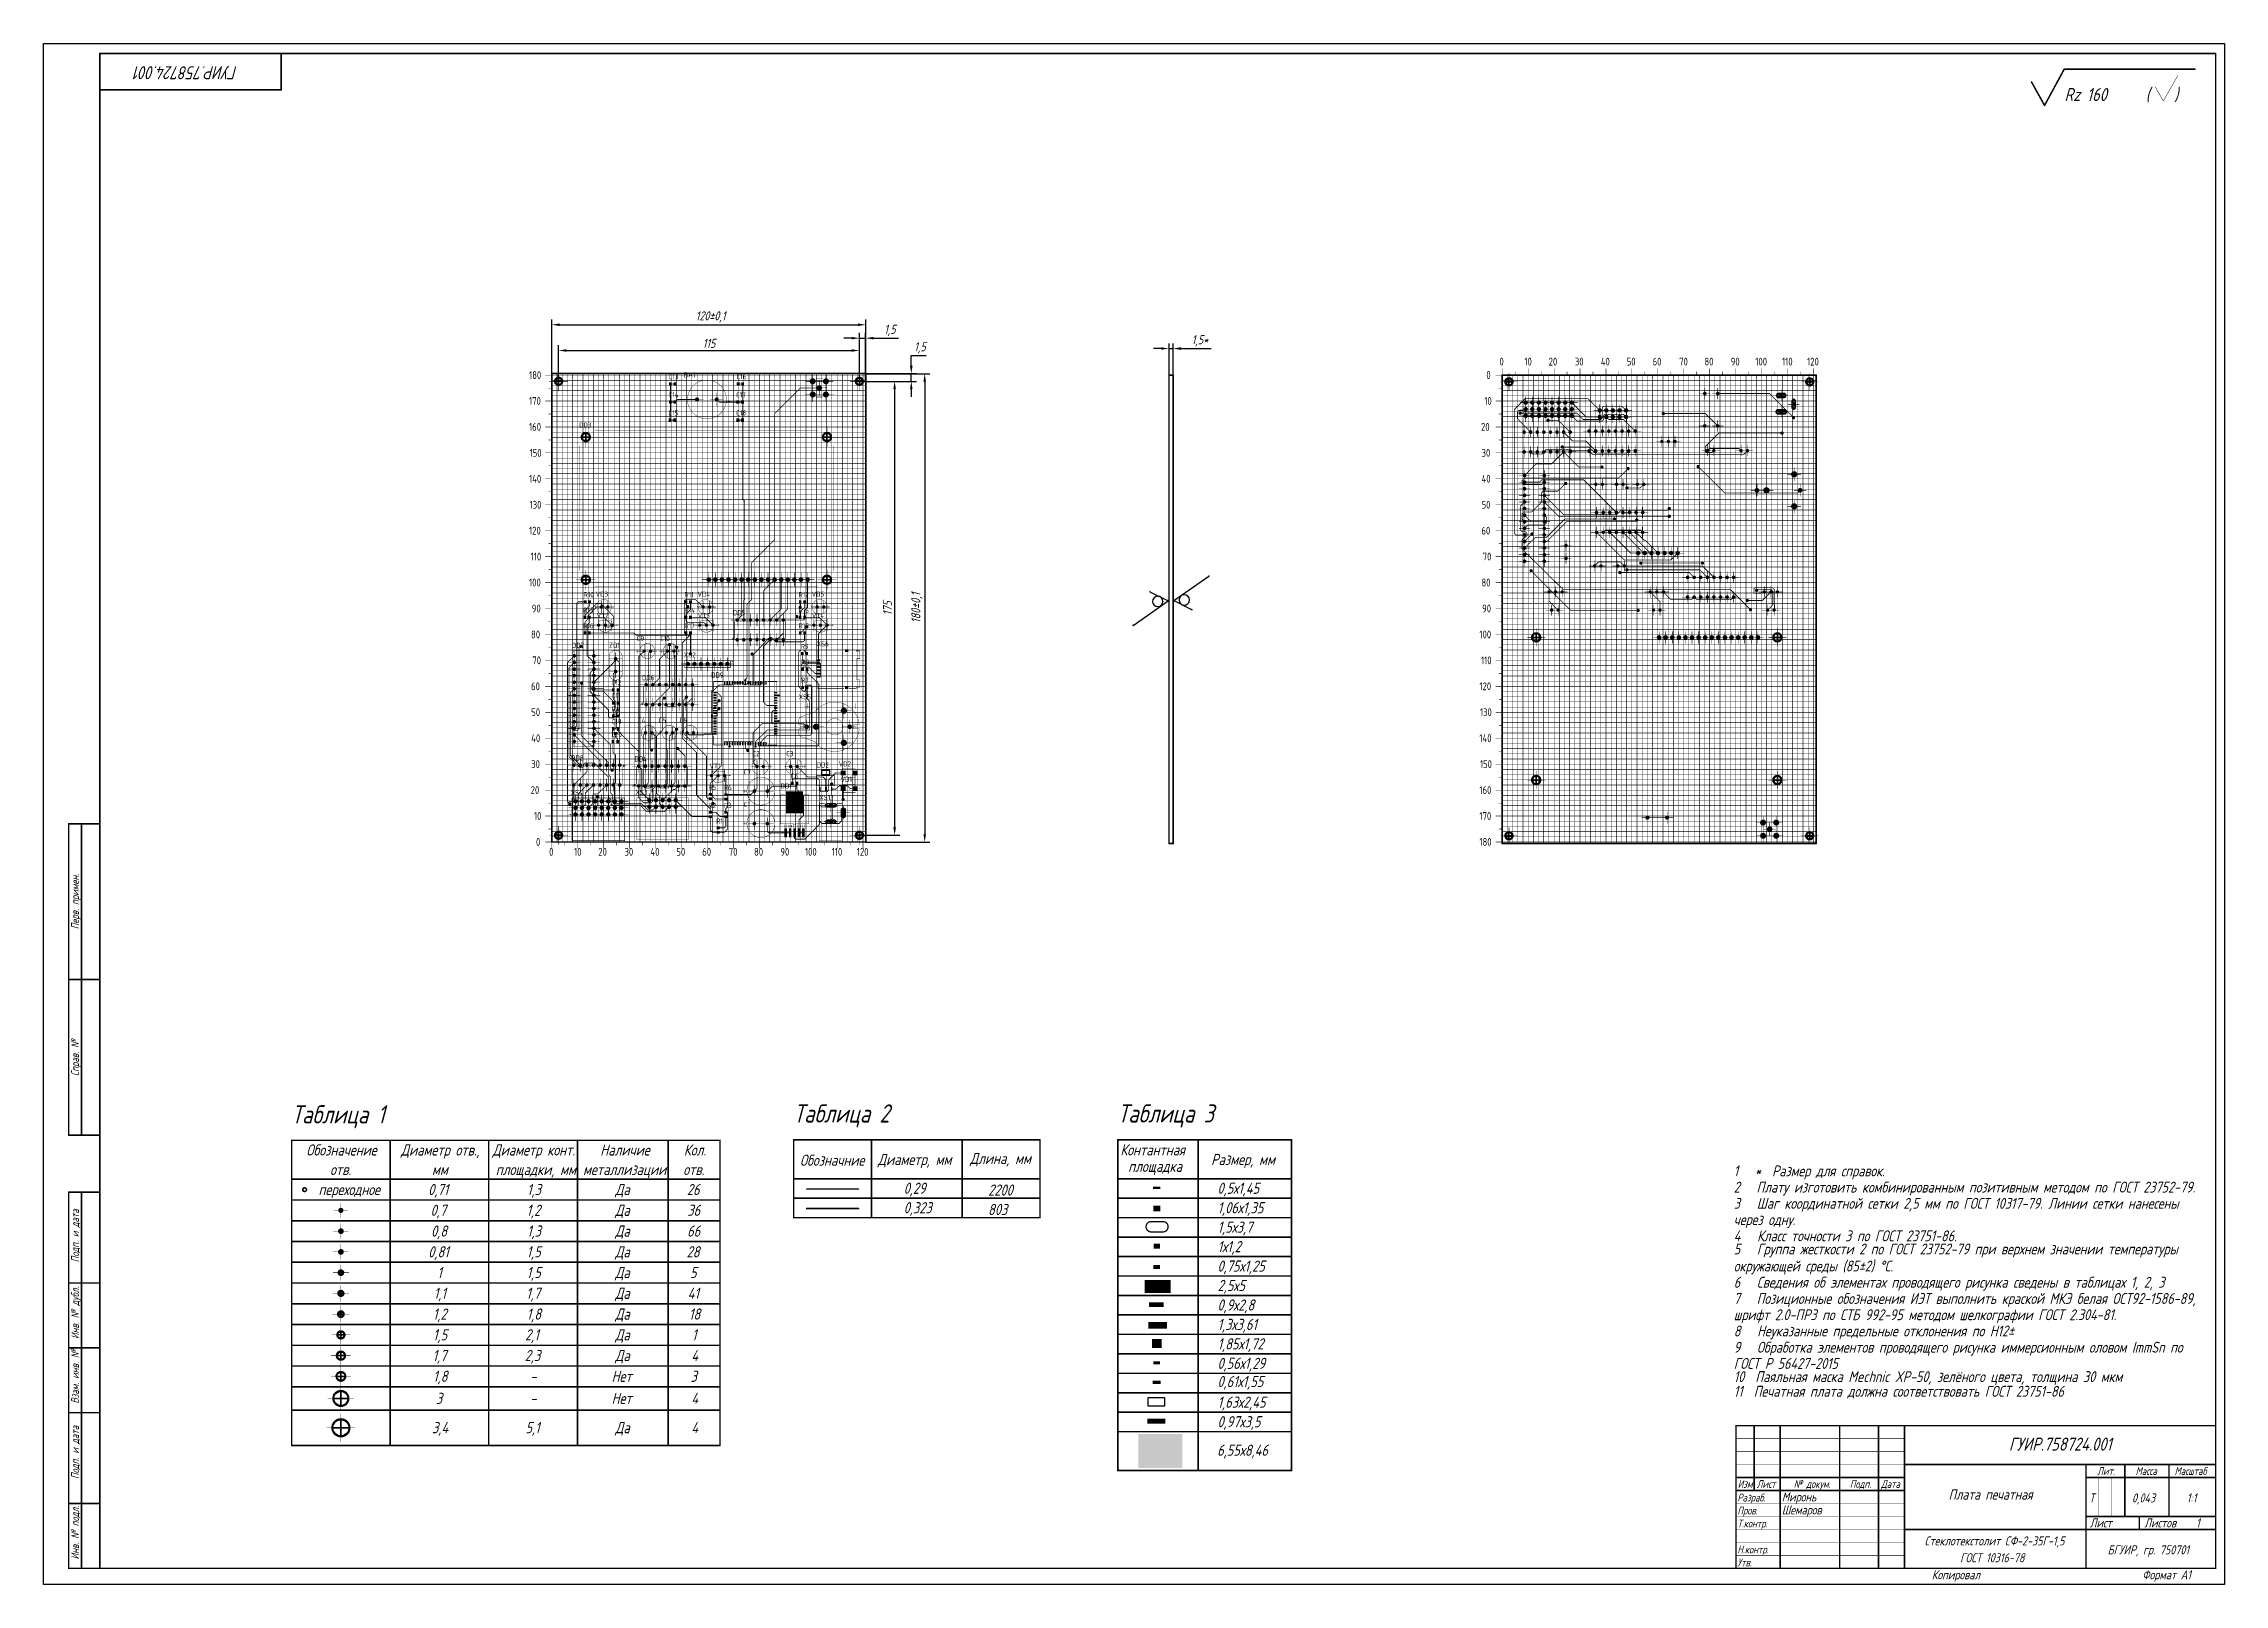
# Model space of a CAD drawing. Header units: millimetres. Extents: x 57 to 898, y 51 to 645.
import ezdxf

# ---------------------------------------------------------------- set-up
doc = ezdxf.new("R2010")
doc.units = ezdxf.units.MM
for name, color, linetype in [('KONTUR', 7, 'Continuous'), ('Mechanical11', 56, 'Continuous'), ('Mechanical12', 56, 'Continuous'), ('Mechanical13', 56, 'Continuous'), ('Mechanical7', 56, 'Continuous'), ('Mechanical9', 56, 'Continuous')]:
    doc.layers.add(name, color=color, linetype=linetype)
doc.styles.add('GOST type A', font='gost.TTF', dxfattribs={"oblique": 15, "height": 0.2})
doc.styles.add('GOST type A0', font='gost.TTF', dxfattribs={"oblique": 15, "height": 3.5})
doc.dimstyles.new('ГОСТ type A', dxfattribs={"dimtxt": 3.5, "dimasz": 3, "dimexe": 2, "dimexo": 0, "dimgap": 1, "dimtad": 1, "dimtoh": 1, "dimtxsty": 'GOST type A0', "dimcen": 0, "dimazin": 2, "dimtfac": 1, "dimtmove": 0, "dimatfit": 3, "dimfxl": 1, "dimarcsym": 0})

msp = doc.modelspace()

# ---------------------------------------------------------------- texts
at = {"layer": 'Mechanical12', "color": 7, "style": 'GOST type A', "oblique": 15}
for s, height, p in [('Таблица 1', 7, (152.21, 228.928)), ('Обозначение', 4.3, (157.905, 216.536)), ('Диаметр отв.,', 4.3, (194.369, 216.536)), ('Диаметр конт.', 4.3, (229.71, 216.536)), ('Наличие', 4.3, (271.23, 216.536)), ('Кол.', 4.3, (303.465, 216.536)), ('отв.', 4.3, (167.051, 209.036)), ('мм', 4.3, (206.32, 209.036)), ('площадки, мм', 4.3, (230.933, 209.036)), ('металлизации', 4.3, (264.589, 209.036)), ('отв.', 4.3, (303.255, 209.036)), ('переходное', 4.3, (162.56, 201.286)), ('0,71', 4.3, (204.884, 201.286)), ('1,3', 4.3, (243.016, 201.286)), ('Да', 4.3, (277.01, 201.286)), ('26', 4.3, (304.634, 201.286)), ('0,7', 4.3, (205.784, 193.286)), ('1,2', 4.3, (242.799, 193.286)), ('Да', 4.3, (277.01, 193.286)), ('36', 4.3, (304.783, 193.286)), ('0,8', 4.3, (205.969, 185.286)), ('1,3', 4.3, (243.016, 185.286)), ('Да', 4.3, (277.01, 185.286)), ('66', 4.3, (304.744, 185.286)), ('0,81', 4.3, (204.884, 177.286)), ('1,5', 4.3, (242.831, 177.286)), ('Да', 4.3, (277.01, 177.286)), ('28', 4.3, (304.513, 177.286)), ('1', 4.3, (208.386, 169.286)), ('1,5', 4.3, (242.831, 169.286)), ('Да', 4.3, (277.01, 169.286)), ('5', 4.3, (305.836, 169.286)), ('1,1', 4.3, (207.031, 161.286)), ('1,7', 4.3, (242.678, 161.286)), ('Да', 4.3, (277.01, 161.286)), ('41', 4.3, (304.936, 161.286)), ('1,2', 4.3, (206.697, 153.286)), ('1,8', 4.3, (242.863, 153.286)), ('Да', 4.3, (277.01, 153.286)), ('18', 4.3, (305.416, 153.286)), ('1,5', 4.3, (206.729, 145.286)), ('2,1', 4.3, (242.23, 145.286)), ('Да', 4.3, (277.01, 145.286)), ('1', 4.3, (306.589, 145.286)), ('1,7', 4.3, (206.576, 137.286)), ('2,3', 4.3, (242.113, 137.286)), ('Да', 4.3, (277.01, 137.286)), ('4', 4.3, (306.347, 137.286)), ('1,8', 4.3, (206.761, 129.286)), ('-', 4.3, (244.253, 129.286)), ('Нет', 4.3, (275.595, 129.286)), ('3', 4.3, (306.02, 129.286)), ('3', 4.3, (207.817, 120.786)), ('-', 4.3, (244.253, 120.786)), ('Нет', 4.3, (275.595, 120.786)), ('4', 4.3, (306.347, 120.786)), ('3,4', 4.3, (206.335, 109.483)), ('5,1', 4.3, (242.379, 109.483)), ('Да', 4.3, (277.01, 109.483)), ('4', 4.3, (306.347, 109.483))]:
    msp.add_text(s, height=height, dxfattribs=at).set_placement(p)
at = {"layer": 'Mechanical13', "color": 7, "style": 'GOST type A', "oblique": 15}
for s, height, rotation, p in [('ГУИР.758724.001', 5, 180, (131.343, 636.502)), ('Перв. примен.', 3, 90, (70.186, 303.776)), ('Справ. №', 3, 90, (70.186, 247.177)), ('Подп. и дата', 3, 90, (70.186, 175.363)), ('Инв. № дубл.', 3, 90, (70.186, 145.856)), ('Взам. инв. №', 3, 90, (70.186, 120.9)), ('Подп. и дата', 3, 90, (70.186, 91.863)), ('Инв. № подл.', 3, 90, (70.186, 60.856))]:
    msp.add_text(s, height=height, rotation=rotation, dxfattribs=at).set_placement(p)
for s, height, p in [('Rz 160', 5, (835.91, 623.094)), ('(', 5, (867.21, 623.094)), (')', 5, (878.21, 623.094)), ('1   *  Размер для справок.', 4.2, (708.354, 208.527)), ('2   Плату изготовить комбинированным позитивным методом по ГОСТ 23752-79.', 4.2, (708.354, 202.267)), ('3   Шаг координатной сетки 2,5 мм по ГОСТ 10317-79. Линии сетки нанесены', 4.2, (708.354, 196.006)), ('4   Класс точности 3 по ГОСТ 23751-86.', 4.2, (708.354, 183.485)), ('через одну.', 4.2, (708.354, 189.745)), ('5   Группа жесткости 2 по ГОСТ 23752-79 при верхнем значении температуры', 4.2, (708.354, 178.419)), ('окружающей среды (85±2) °С.', 4.2, (708.354, 171.859)), ('6   Сведения об элементах проводящего рисунка сведены в таблицах 1, 2, 3', 4.2, (708.354, 165.599)), ('7   Позиционные обозначения ИЭТ выполнить краской МКЭ белая ОСТ92-1586-89,', 4.2, (708.354, 159.331)), ('шрифт 2.0-ПРЗ по СТБ 992-95 методом шелкографии ГОСТ 2.304-81.', 4.2, (708.354, 153.071)), ('8   Неуказанные предельные отклонения по Н12±', 4.2, (708.354, 146.81)), ('9   Обработка элементов проводящего рисунка иммерсионным оловом ImmSn по', 4.2, (708.354, 140.549)), ('ГОСТ Р 56427-2015', 4.2, (708.354, 134.289)), ('10  Паяльная маска Mechnic XP-50, зелёного цвета, толщина 30 мкм', 4.2, (708.354, 129.208)), ('11  Печатная плата должна соответствовать ГОСТ 23751-86', 4.2, (708.354, 123.552)), ('ГУИР.758724.001', 5, (814.477, 102.786)), ('Лит.', 3, (848.538, 93.419)), ('Масса', 3, (863.32, 93.419)), ('Масштаб', 3, (878.347, 93.419)), ('Разраб.', 3, (709.743, 83.165)), ('Изм.', 3, (709.897, 88.419)), ('Лист', 3, (717.235, 88.419)), ('Миронь', 3.5, (726.89, 83.165)), ('№ докум.', 3, (731.482, 88.419)), ('Подп.', 3, (753.133, 88.419)), ('Дата', 3, (765.175, 88.419)), ('Плата печатная', 4, (791.208, 83.887)), ('Т', 3.5, (845.438, 82.786)), ('0,043', 3.5, (861.913, 82.786)), ('1:1', 3.5, (883.031, 82.786)), ('Пров.', 3, (709.743, 78.165)), ('Т.контр.', 3, (709.743, 73.165)), ('Шемаров', 3.5, (726.89, 78.165)), ('Лист', 3.5, (845.652, 73.165)), ('Листов', 3.5, (866.695, 73.165)), ('1', 3.5, (886.633, 73.165)), ('Стеклотекстолит СФ-2-35Г-1,5', 3.5, (781.97, 66.236)), ('Утв.', 3, (709.743, 58.165)), ('Н.контр.', 3, (709.743, 63.165)), ('ГОСТ 10316-78', 3.5, (795.639, 59.736)), ('БГУИР, гр. 750701', 3.5, (852.531, 62.786)), ('Копировал', 3.5, (784.743, 53.165)), ('Формат А1', 3.5, (865.921, 53.165))]:
    msp.add_text(s, height=height, dxfattribs=at).set_placement(p)
at = {"layer": 'Mechanical7', "color": 7, "style": 'GOST type A'}
for s, height, rotation, p in [('0', 3, 360, (618.007, 521.123)), ('10', 3, 360, (627.614, 521.123)), ('20', 3, 360, (636.982, 521.123)), ('30', 3, 360, (647.087, 521.123)), ('40', 3, 360, (657.089, 521.123)), ('50', 3, 360, (667.087, 521.123)), ('60', 3, 360, (677.059, 521.123)), ('70', 3, 360, (687.298, 521.123)), ('80', 3, 360, (697.059, 521.123)), ('90', 3, 360, (707.194, 521.123)), ('100', 3, 360, (716.666, 521.123)), ('110', 3, 360, (726.982, 521.123)), ('120', 3, 360, (736.666, 521.123)), ('0', 3, 360, (612.95, 515.948)), ('-', 2, 180, (304.334, 508.151)), ('+', 2, 180, (321.502, 508.023)), ('10', 3, 360, (612.164, 505.948)), ('20', 3, 360, (610.9, 495.948)), ('30', 3, 360, (611.109, 485.948)), ('40', 3, 360, (611.114, 475.948)), ('50', 3, 360, (611.109, 465.948)), ('60', 3, 360, (611.054, 455.948)), ('70', 3, 360, (611.532, 445.948)), ('80', 3, 360, (611.054, 435.948)), ('90', 3, 360, (611.323, 425.948)), ('*', 2, 90, (323.27, 415.086)), ('100', 3, 360, (610.268, 415.948)), ('110', 3, 360, (610.9, 405.948)), ('120', 3, 360, (610.268, 395.948)), ('*', 2, 90, (288.19, 390.086)), ('130', 3, 360, (610.477, 385.948)), ('140', 3, 360, (610.268, 375.948)), ('*', 2, 180, (269.102, 375.274)), ('*', 2, 270, (279.559, 367.341)), ('150', 3, 360, (610.477, 365.948)), ('*', 2, 90, (285.297, 358.706)), ('160', 3, 360, (610.268, 355.948)), ('170', 3, 360, (610.268, 345.948)), ('180', 3, 360, (610.268, 335.948))]:
    msp.add_text(s, height=height, rotation=rotation, dxfattribs=at).set_placement(p)
for s, height, p in [('180', 3, (243.768, 515.948)), ('C13', 2, (297.628, 515.839)), ('BA1', 2, (303.489, 516.554)), ('C16', 2, (323.755, 515.839)), ('170', 3, (243.768, 505.948)), ('C14', 2, (297.628, 508.839)), ('C17', 2, (323.628, 508.839)), ('160', 3, (243.768, 495.948)), ('DD3', 2, (263.094, 497.114)), ('C15', 2, (297.502, 501.839)), ('C18', 2, (323.628, 501.839)), ('150', 3, (243.977, 485.948)), ('140', 3, (243.768, 475.948)), ('130', 3, (243.977, 465.948)), ('120', 3, (243.768, 455.948)), ('110', 3, (244.4, 445.948)), ('100', 3, (243.768, 435.948)), ('90', 3, (244.823, 425.948)), ('R10', 2, (264.831, 431.763)), ('VD3', 2, (269.453, 431.973)), ('R11', 2, (303.679, 431.763)), ('VD4', 2, (308.723, 431.973)), ('R12', 2, (347.679, 431.763)), ('VD5', 2, (352.723, 431.973)), ('R13', 2, (264.679, 425.763)), ('R16', 2, (264.679, 419.763)), ('VT2', 2, (269.841, 423.754)), ('R14', 2, (303.679, 425.763)), ('R17', 2, (303.679, 419.763)), ('VT3', 2, (308.835, 423.751)), ('DD5', 2, (322.389, 424.825)), ('R15', 2, (347.679, 425.763)), ('R18', 2, (347.679, 419.763)), ('VT4', 2, (352.827, 423.745)), ('80', 3, (244.554, 415.948)), ('DD7', 2, (260.284, 412.232)), ('ZQ1', 2, (274.612, 412.325)), ('C9', 2, (285.307, 414.871)), ('C10', 2, (294.307, 414.871)), ('R9', 2, (348.545, 411.776)), ('XS6', 2, (354.647, 412.811)), ('70', 3, (245.032, 405.948)), ('XS2', 2, (303.418, 408.562)), ('R8', 2, (348.688, 405.765)), ('60', 3, (244.554, 395.948)), ('C12', 2, (275.628, 397.839)), ('DD6', 2, (287.312, 399.806)), ('*', 2, (313.835, 394.888)), ('DD9', 2, (314.007, 400.796)), ('R7', 2, (348.673, 398.755)), ('50', 3, (244.609, 385.948)), ('C11', 2, (275.628, 392.839)), ('R4', 2, (275.679, 387.763)), ('XS5', 2, (347.735, 392.404)), ('40', 3, (244.614, 375.948)), ('C20', 2, (275.502, 377.839)), ('C19', 2, (275.628, 382.839)), ('C4', 2, (285.813, 383.372)), ('C5', 2, (293.814, 383.372)), ('C6', 2, (301.815, 383.372)), ('DD8', 2, (260.01, 368.818)), ('DD4', 2, (284.42, 368.436)), ('C2', 2, (329.959, 370.494)), ('C3', 2, (342.963, 370.494)), ('30', 3, (244.609, 365.948)), ('VT1', 2, (313.347, 365.744)), ('C7', 2, (326.58, 363.357)), ('C8', 2, (344.64, 361.833)), ('DD2', 2, (354.698, 366.141)), ('VD2', 2, (363.172, 366.554)), ('VD1', 2, (363.893, 360.569)), ('20', 3, (244.4, 355.948)), ('XS4', 2, (259.767, 355.41)), ('XS3', 2, (284.738, 355.546)), ('R5', 2, (312.941, 357.515)), ('R6', 2, (318.935, 357.362)), ('DD1', 2, (340.742, 358.088)), ('XS1', 2, (355.656, 353.57)), ('10', 3, (245.664, 345.948)), ('R2', 2, (312.941, 350.53)), ('R1', 2, (315.938, 344.51)), ('R3', 2, (318.935, 350.53)), ('C1', 2, (326.58, 350.86)), ('0', 3, (246.45, 335.948)), ('*', 2, (340.958, 340.333)), ('0', 3, (251.507, 332.142)), ('10', 3, (261.114, 332.142)), ('20', 3, (270.482, 332.142)), ('30', 3, (280.587, 332.142)), ('40', 3, (290.589, 332.142)), ('50', 3, (300.587, 332.142)), ('60', 3, (310.559, 332.142)), ('70', 3, (320.798, 332.142)), ('80', 3, (330.559, 332.142)), ('90', 3, (340.694, 332.142)), ('100', 3, (350.166, 332.142)), ('110', 3, (360.482, 332.142)), ('120', 3, (370.166, 332.142))]:
    msp.add_text(s, height=height, dxfattribs=at).set_placement(p)
at = {"layer": 'Mechanical7', "color": 7, "style": 'GOST type A', "oblique": 15}
for s, height, p in [('Таблица 2', 7, (345.809, 229.276)), ('Таблица 3', 7, (470.809, 229.276)), ('Контантная', 4.3, (471.809, 216.607)), ('Обозначние', 4.3, (348.245, 212.607)), ('Диаметр, мм', 4.3, (378.316, 212.89)), ('Длина, мм', 4.3, (413.816, 213.281)), ('площадка', 4.3, (474.809, 210.236)), ('Размер, мм', 4.3, (506.809, 212.89)), ('0,29', 4.3, (388.245, 201.781)), ('2200', 4.3, (420.816, 201.094)), ('0,5х1,45', 4.3, (509.245, 201.781)), ('0,323', 4.3, (388.245, 194.281)), ('803', 4.3, (420.745, 193.594)), ('1,06х1,35', 4.3, (509.309, 194.281)), ('1,5х3,7', 4.3, (509.309, 186.781)), ('1х1,2', 4.3, (509.309, 179.281)), ('2,5х5', 4.3, (509.316, 164.281)), ('0,75х1,25', 4.3, (509.245, 171.781)), ('0,9х2,8', 4.3, (509.245, 156.781)), ('1,3х3,61', 4.3, (509.309, 149.281)), ('1,85х1,72', 4.3, (509.309, 141.781)), ('0,56х1,29', 4.3, (509.245, 134.281)), ('0,61х1,55', 4.3, (509.245, 127.281)), ('1,63х2,45', 4.3, (509.309, 119.281)), ('0,97х3,5', 4.3, (509.245, 111.781)), ('6,55х8,46', 4.3, (509.126, 100.781))]:
    msp.add_text(s, height=height, dxfattribs=at).set_placement(p)

# ---------------------------------------------------------------- blocks, each defined once
blk = doc.blocks.new('*D82')
at = {"color": 0, "lineweight": -2, "transparency": 16777216}
for p, q in [((255.16, 515.02), (255.16, 528.91)), ((258.16, 526.91), (368.16, 526.91)), ((371.16, 515.02), (371.16, 528.91))]:
    blk.add_line(p, q, dxfattribs=at)
at = {"color": 0, "transparency": 16777216}
for points in [[(258.16, 527.41), (258.16, 526.41), (255.16, 526.91)], [(368.16, 527.41), (368.16, 526.41), (371.16, 526.91)]]:
    blk.add_solid(points, dxfattribs=at)
at = {"layer": 'Defpoints', "color": 0, "transparency": 16777216}
for p in [(371.16, 526.91), (255.16, 515.02), (371.16, 515.02)]:
    blk.add_point(p, dxfattribs=at)
at = {"color": 0, "transparency": 16777216, "insert": (313.16, 529.66), "char_height": 3.5, "attachment_point": 5, "style": 'GOST type A0'}
blk.add_mtext('115', dxfattribs=at)
blk = doc.blocks.new('*D83')
at = {"color": 0, "lineweight": -2, "transparency": 16777216}
for p, q in [((252.56, 517.87), (252.56, 538.83)), ((373.66, 518.02), (373.66, 538.83)), ((255.56, 536.83), (370.66, 536.83))]:
    blk.add_line(p, q, dxfattribs=at)
at = {"color": 0, "transparency": 16777216}
for points in [[(255.56, 537.33), (255.56, 536.33), (252.56, 536.83)], [(370.66, 537.33), (370.66, 536.33), (373.66, 536.83)]]:
    blk.add_solid(points, dxfattribs=at)
at = {"layer": 'Defpoints', "color": 0, "transparency": 16777216}
for p in [(373.66, 536.83), (252.56, 517.87), (373.66, 518.02)]:
    blk.add_point(p, dxfattribs=at)
at = {"color": 0, "transparency": 16777216, "insert": (313.77, 539.85), "char_height": 3.5, "attachment_point": 5, "style": 'GOST type A0'}
blk.add_mtext('120±0,1', dxfattribs=at)
blk = doc.blocks.new('*D84')
at = {"color": 0, "lineweight": -2, "transparency": 16777216}
for p, q in [((371.16, 515.02), (386.75, 515.02)), ((384.75, 512.02), (384.75, 343.02)), ((371.16, 340.02), (386.75, 340.02))]:
    blk.add_line(p, q, dxfattribs=at)
at = {"color": 0, "transparency": 16777216}
for points in [[(384.25, 512.02), (385.25, 512.02), (384.75, 515.02)], [(384.25, 343.02), (385.25, 343.02), (384.75, 340.02)]]:
    blk.add_solid(points, dxfattribs=at)
at = {"layer": 'Defpoints', "color": 0, "transparency": 16777216}
for p in [(371.16, 515.02), (371.16, 340.02), (384.75, 340.02)]:
    blk.add_point(p, dxfattribs=at)
at = {"color": 0, "transparency": 16777216, "insert": (382, 427.52), "char_height": 3.5, "attachment_point": 5, "rotation": 90, "style": 'GOST type A0'}
blk.add_mtext('175', dxfattribs=at)
blk = doc.blocks.new('*D85')
at = {"color": 0, "lineweight": -2, "transparency": 16777216}
for p, q in [((368.16, 531.66), (365.16, 531.66)), ((371.16, 515.02), (371.16, 533.66)), ((371.16, 531.66), (373.56, 531.66)), ((373.56, 515.02), (373.56, 533.66)), ((376.56, 531.66), (386.25, 531.66))]:
    blk.add_line(p, q, dxfattribs=at)
at = {"color": 0, "transparency": 16777216}
for points in [[(368.16, 532.16), (368.16, 531.16), (371.16, 531.66)], [(376.56, 532.16), (376.56, 531.16), (373.56, 531.66)]]:
    blk.add_solid(points, dxfattribs=at)
at = {"layer": 'Defpoints', "color": 0, "transparency": 16777216}
for p in [(373.56, 531.66), (371.16, 515.02), (373.56, 515.02)]:
    blk.add_point(p, dxfattribs=at)
at = {"color": 0, "transparency": 16777216, "insert": (382.91, 534.67), "char_height": 3.5, "attachment_point": 5, "style": 'GOST type A0'}
blk.add_mtext('1,5', dxfattribs=at)
blk = doc.blocks.new('*D86')
at = {"color": 0, "lineweight": -2, "transparency": 16777216}
for p, q in [((373.52, 517.92), (398.35, 517.92)), ((396.35, 514.92), (396.35, 340.42)), ((373.66, 337.42), (398.35, 337.42))]:
    blk.add_line(p, q, dxfattribs=at)
at = {"color": 0, "transparency": 16777216}
for points in [[(395.85, 514.92), (396.85, 514.92), (396.35, 517.92)], [(395.85, 340.42), (396.85, 340.42), (396.35, 337.42)]]:
    blk.add_solid(points, dxfattribs=at)
at = {"layer": 'Defpoints', "color": 0, "transparency": 16777216}
for p in [(373.52, 517.92), (373.66, 337.42), (396.35, 337.42)]:
    blk.add_point(p, dxfattribs=at)
at = {"color": 0, "transparency": 16777216, "insert": (393.34, 427.67), "char_height": 3.5, "attachment_point": 5, "rotation": 90, "style": 'GOST type A0'}
blk.add_mtext('180±0,1', dxfattribs=at)
blk = doc.blocks.new('*D87')
at = {"color": 0, "lineweight": -2, "transparency": 16777216}
for p, q in [((391.17, 521.02), (391.17, 524.95)), ((391.17, 524.95), (396.86, 524.95)), ((371.16, 518.02), (393.17, 518.02)), ((371.16, 515.02), (393.17, 515.02)), ((391.17, 515.02), (391.17, 518.02)), ((391.17, 512.02), (391.17, 509.02))]:
    blk.add_line(p, q, dxfattribs=at)
at = {"color": 0, "transparency": 16777216}
for points in [[(390.67, 521.02), (391.67, 521.02), (391.17, 518.02)], [(390.67, 512.02), (391.67, 512.02), (391.17, 515.02)]]:
    blk.add_solid(points, dxfattribs=at)
at = {"layer": 'Defpoints', "color": 0, "transparency": 16777216}
for p in [(371.16, 518.02), (371.16, 515.02), (391.17, 518.02)]:
    blk.add_point(p, dxfattribs=at)
at = {"color": 0, "transparency": 16777216, "insert": (394.51, 527.96), "char_height": 3.5, "attachment_point": 5, "style": 'GOST type A0'}
blk.add_mtext('1,5', dxfattribs=at)
blk = doc.blocks.new('*D88')
at = {"color": 0, "lineweight": -2, "transparency": 16777216}
for p, q in [((487.56, 527.66), (484.56, 527.66)), ((490.56, 517.27), (490.56, 529.66)), ((490.56, 527.66), (492.13, 527.66)), ((492.13, 517.27), (492.13, 529.66)), ((495.13, 527.66), (506.83, 527.66))]:
    blk.add_line(p, q, dxfattribs=at)
at = {"color": 0, "transparency": 16777216}
for points in [[(487.56, 528.16), (487.56, 527.16), (490.56, 527.66)], [(495.13, 528.16), (495.13, 527.16), (492.13, 527.66)]]:
    blk.add_solid(points, dxfattribs=at)
at = {"layer": 'Defpoints', "color": 0, "transparency": 16777216}
for p in [(492.13, 527.66), (490.56, 517.27), (492.13, 517.27)]:
    blk.add_point(p, dxfattribs=at)
at = {"color": 0, "transparency": 16777216, "insert": (502.48, 530.67), "char_height": 3.5, "attachment_point": 5, "style": 'GOST type A0'}
blk.add_mtext('1,5*', dxfattribs=at)

# ---------------------------------------------------------------- dimensions: what is measured, and where the dimension line sits
dim = msp.add_linear_dim(base=(373.665, 536.832), p1=(252.565, 517.873), p2=(373.665, 518.023), text='120±0,1', dimstyle='ГОСТ type A')
dim.commit()
dim.dimension.update_dxf_attribs({"geometry": '*D83', "text_midpoint": (313.772, 536.832), "dimtype": 160})
for base, p1, p2, text, picture, middle in [((371.165, 526.912), (255.165, 515.023), (371.165, 515.023), '115', '*D82', (313.165, 529.664)), ((373.565, 531.66), (371.165, 515.023), (373.565, 515.023), '1,5', '*D85', (382.909, 534.674)), ((492.126, 527.661), (490.565, 517.273), (492.126, 517.273), '1,5*', '*D88', (502.476, 530.675))]:
    dim = msp.add_linear_dim(base=base, p1=p1, p2=p2, text=text, dimstyle='ГОСТ type A')
    dim.commit()
    dim.dimension.update_dxf_attribs({"geometry": picture, "text_midpoint": middle})
dim = msp.add_linear_dim(base=(391.17, 518.023), p1=(371.165, 515.023), p2=(371.165, 518.023), angle=90, text='1,5', dimstyle='ГОСТ type A')
dim.commit()
dim.dimension.update_dxf_attribs({"geometry": '*D87', "text_midpoint": (394.514, 524.949), "dimtype": 160})
dim = msp.add_linear_dim(base=(384.75, 340.023), p1=(371.165, 515.023), p2=(371.165, 340.023), angle=90, dimstyle='ГОСТ type A')
dim.commit()
dim.dimension.update_dxf_attribs({"geometry": '*D84', "text_midpoint": (381.999, 427.523)})
dim = msp.add_linear_dim(base=(396.352, 337.423), p1=(373.52, 517.923), p2=(373.665, 337.423), angle=90, text='180±0,1', dimstyle='ГОСТ type A')
dim.commit()
dim.dimension.update_dxf_attribs({"geometry": '*D86', "text_midpoint": (393.338, 427.673)})

# ---------------------------------------------------------------- hatches: boundary and pattern name
at = {"layer": 'Mechanical12'}
for points in [[(297.761, 513.35), (298.822, 513.35), (298.822, 514.696), (297.761, 514.696)], [(297.761, 513.35), (298.822, 513.35), (298.822, 514.696), (297.761, 514.696)], [(299.508, 513.35), (300.569, 513.35), (300.569, 514.696), (299.508, 514.696)], [(299.508, 513.35), (300.569, 513.35), (300.569, 514.696), (299.508, 514.696)], [(323.887, 513.35), (324.948, 513.35), (324.948, 514.696), (323.887, 514.696)], [(323.887, 513.35), (324.948, 513.35), (324.948, 514.696), (323.887, 514.696)], [(325.634, 513.35), (326.695, 513.35), (326.695, 514.696), (325.634, 514.696)], [(325.634, 513.35), (326.695, 513.35), (326.695, 514.696), (325.634, 514.696)], [(297.761, 506.35), (298.822, 506.35), (298.822, 507.696), (297.761, 507.696)], [(297.761, 506.35), (298.822, 506.35), (298.822, 507.696), (297.761, 507.696)], [(299.508, 506.35), (300.569, 506.35), (300.569, 507.696), (299.508, 507.696)], [(299.508, 506.35), (300.569, 506.35), (300.569, 507.696), (299.508, 507.696)], [(323.761, 506.35), (324.822, 506.35), (324.822, 507.696), (323.761, 507.696)], [(323.761, 506.35), (324.822, 506.35), (324.822, 507.696), (323.761, 507.696)], [(325.508, 506.35), (326.569, 506.35), (326.569, 507.696), (325.508, 507.696)], [(325.508, 506.35), (326.569, 506.35), (326.569, 507.696), (325.508, 507.696)], [(297.634, 499.35), (298.695, 499.35), (298.695, 500.696), (297.634, 500.696)], [(297.634, 499.35), (298.695, 499.35), (298.695, 500.696), (297.634, 500.696)], [(299.381, 499.35), (300.442, 499.35), (300.442, 500.696), (299.381, 500.696)], [(299.381, 499.35), (300.442, 499.35), (300.442, 500.696), (299.381, 500.696)], [(323.761, 499.35), (324.822, 499.35), (324.822, 500.696), (323.761, 500.696)], [(323.761, 499.35), (324.822, 499.35), (324.822, 500.696), (323.761, 500.696)], [(325.508, 499.35), (326.569, 499.35), (326.569, 500.696), (325.508, 500.696)], [(325.508, 499.35), (326.569, 499.35), (326.569, 500.696), (325.508, 500.696)], [(264.963, 429.426), (265.974, 429.426), (265.974, 430.62), (264.963, 430.62)], [(264.963, 429.426), (265.974, 429.426), (265.974, 430.62), (264.963, 430.62)], [(266.66, 429.426), (267.67, 429.426), (267.67, 430.62), (266.66, 430.62)], [(266.66, 429.426), (267.67, 429.426), (267.67, 430.62), (266.66, 430.62)], [(303.811, 429.426), (304.822, 429.426), (304.822, 430.62), (303.811, 430.62)], [(303.811, 429.426), (304.822, 429.426), (304.822, 430.62), (303.811, 430.62)], [(305.508, 429.426), (306.518, 429.426), (306.518, 430.62), (305.508, 430.62)], [(305.508, 429.426), (306.518, 429.426), (306.518, 430.62), (305.508, 430.62)], [(347.811, 429.426), (348.822, 429.426), (348.822, 430.62), (347.811, 430.62)], [(347.811, 429.426), (348.822, 429.426), (348.822, 430.62), (347.811, 430.62)], [(349.508, 429.426), (350.518, 429.426), (350.518, 430.62), (349.508, 430.62)], [(349.508, 429.426), (350.518, 429.426), (350.518, 430.62), (349.508, 430.62)], [(264.811, 423.426), (265.822, 423.426), (265.822, 424.62), (264.811, 424.62)], [(264.811, 423.426), (265.822, 423.426), (265.822, 424.62), (264.811, 424.62)], [(266.508, 423.426), (267.518, 423.426), (267.518, 424.62), (266.508, 424.62)], [(266.508, 423.426), (267.518, 423.426), (267.518, 424.62), (266.508, 424.62)], [(303.811, 423.426), (304.822, 423.426), (304.822, 424.62), (303.811, 424.62)], [(303.811, 423.426), (304.822, 423.426), (304.822, 424.62), (303.811, 424.62)], [(305.508, 423.426), (306.518, 423.426), (306.518, 424.62), (305.508, 424.62)], [(305.508, 423.426), (306.518, 423.426), (306.518, 424.62), (305.508, 424.62)], [(347.811, 423.426), (348.822, 423.426), (348.822, 424.62), (347.811, 424.62)], [(347.811, 423.426), (348.822, 423.426), (348.822, 424.62), (347.811, 424.62)], [(349.508, 423.426), (350.518, 423.426), (350.518, 424.62), (349.508, 424.62)], [(349.508, 423.426), (350.518, 423.426), (350.518, 424.62), (349.508, 424.62)], [(264.811, 417.426), (265.822, 417.426), (265.822, 418.62), (264.811, 418.62)], [(264.811, 417.426), (265.822, 417.426), (265.822, 418.62), (264.811, 418.62)], [(266.508, 417.426), (267.518, 417.426), (267.518, 418.62), (266.508, 418.62)], [(266.508, 417.426), (267.518, 417.426), (267.518, 418.62), (266.508, 418.62)], [(303.811, 417.426), (304.822, 417.426), (304.822, 418.62), (303.811, 418.62)], [(303.811, 417.426), (304.822, 417.426), (304.822, 418.62), (303.811, 418.62)], [(305.508, 417.426), (306.518, 417.426), (306.518, 418.62), (305.508, 418.62)], [(305.508, 417.426), (306.518, 417.426), (306.518, 418.62), (305.508, 418.62)], [(347.811, 417.426), (348.822, 417.426), (348.822, 418.62), (347.811, 418.62)], [(347.811, 417.426), (348.822, 417.426), (348.822, 418.62), (347.811, 418.62)], [(349.508, 417.426), (350.518, 417.426), (350.518, 418.62), (349.508, 418.62)], [(349.508, 417.426), (350.518, 417.426), (350.518, 418.62), (349.508, 418.62)], [(348.66, 409.426), (349.67, 409.426), (349.67, 410.62), (348.66, 410.62)], [(348.66, 409.426), (349.67, 409.426), (349.67, 410.62), (348.66, 410.62)], [(348.811, 403.426), (349.822, 403.426), (349.822, 404.62), (348.811, 404.62)], [(348.811, 403.426), (349.822, 403.426), (349.822, 404.62), (348.811, 404.62)], [(350.356, 409.426), (351.366, 409.426), (351.366, 410.62), (350.356, 410.62)], [(350.356, 409.426), (351.366, 409.426), (351.366, 410.62), (350.356, 410.62)], [(350.508, 403.426), (351.518, 403.426), (351.518, 404.62), (350.508, 404.62)], [(350.508, 403.426), (351.518, 403.426), (351.518, 404.62), (350.508, 404.62)], [(354.79, 407.828), (354.79, 407.078), (356.04, 407.078), (356.04, 407.828)], [(354.79, 407.828), (354.79, 407.078), (356.04, 407.078), (356.04, 407.828)], [(354.79, 406.558), (354.79, 405.808), (356.04, 405.808), (356.04, 406.558)], [(354.79, 406.558), (354.79, 405.808), (356.04, 405.808), (356.04, 406.558)], [(354.79, 405.288), (354.79, 404.538), (356.04, 404.538), (356.04, 405.288)], [(354.79, 405.288), (354.79, 404.538), (356.04, 404.538), (356.04, 405.288)], [(354.79, 404.018), (354.79, 403.268), (356.04, 403.268), (356.04, 404.018)], [(354.79, 404.018), (354.79, 403.268), (356.04, 403.268), (356.04, 404.018)], [(365.64, 411.673), (365.64, 410.673), (366.84, 410.673), (366.84, 411.673)], [(365.64, 411.673), (365.64, 410.673), (366.84, 410.673), (366.84, 411.673)], [(275.761, 395.35), (276.822, 395.35), (276.822, 396.696), (275.761, 396.696)], [(275.761, 395.35), (276.822, 395.35), (276.822, 396.696), (275.761, 396.696)], [(277.508, 395.35), (278.569, 395.35), (278.569, 396.696), (277.508, 396.696)], [(277.508, 395.35), (278.569, 395.35), (278.569, 396.696), (277.508, 396.696)], [(314.787, 395.303), (314.787, 394.744), (316.078, 394.744), (316.078, 395.303)], [(314.787, 395.303), (314.787, 394.744), (316.078, 394.744), (316.078, 395.303)], [(319.445, 399.401), (318.885, 399.401), (318.885, 398.11), (319.445, 398.11)], [(319.445, 399.401), (318.885, 399.401), (318.885, 398.11), (319.445, 398.11)], [(320.445, 399.401), (319.885, 399.401), (319.885, 398.11), (320.445, 398.11)], [(320.445, 399.401), (319.885, 399.401), (319.885, 398.11), (320.445, 398.11)], [(321.445, 399.401), (320.885, 399.401), (320.885, 398.11), (321.445, 398.11)], [(321.445, 399.401), (320.885, 399.401), (320.885, 398.11), (321.445, 398.11)], [(322.445, 399.401), (321.885, 399.401), (321.885, 398.11), (322.445, 398.11)], [(322.445, 399.401), (321.885, 399.401), (321.885, 398.11), (322.445, 398.11)], [(323.445, 399.401), (322.885, 399.401), (322.885, 398.11), (323.445, 398.11)], [(323.445, 399.401), (322.885, 399.401), (322.885, 398.11), (323.445, 398.11)], [(324.445, 399.401), (323.885, 399.401), (323.885, 398.11), (324.445, 398.11)], [(324.445, 399.401), (323.885, 399.401), (323.885, 398.11), (324.445, 398.11)], [(325.445, 399.401), (324.885, 399.401), (324.885, 398.11), (325.445, 398.11)], [(325.445, 399.401), (324.885, 399.401), (324.885, 398.11), (325.445, 398.11)], [(326.445, 399.401), (325.885, 399.401), (325.885, 398.11), (326.445, 398.11)], [(326.445, 399.401), (325.885, 399.401), (325.885, 398.11), (326.445, 398.11)], [(327.445, 399.401), (326.885, 399.401), (326.885, 398.11), (327.445, 398.11)], [(327.445, 399.401), (326.885, 399.401), (326.885, 398.11), (327.445, 398.11)], [(328.445, 399.401), (327.885, 399.401), (327.885, 398.11), (328.445, 398.11)], [(328.445, 399.401), (327.885, 399.401), (327.885, 398.11), (328.445, 398.11)], [(329.445, 399.401), (328.885, 399.401), (328.885, 398.11), (329.445, 398.11)], [(329.445, 399.401), (328.885, 399.401), (328.885, 398.11), (329.445, 398.11)], [(330.445, 399.401), (329.885, 399.401), (329.885, 398.11), (330.445, 398.11)], [(330.445, 399.401), (329.885, 399.401), (329.885, 398.11), (330.445, 398.11)], [(331.445, 399.401), (330.885, 399.401), (330.885, 398.11), (331.445, 398.11)], [(331.445, 399.401), (330.885, 399.401), (330.885, 398.11), (331.445, 398.11)], [(332.445, 399.401), (331.885, 399.401), (331.885, 398.11), (332.445, 398.11)], [(332.445, 399.401), (331.885, 399.401), (331.885, 398.11), (332.445, 398.11)], [(333.445, 399.401), (332.885, 399.401), (332.885, 398.11), (333.445, 398.11)], [(333.445, 399.401), (332.885, 399.401), (332.885, 398.11), (333.445, 398.11)], [(334.445, 399.401), (333.885, 399.401), (333.885, 398.11), (334.445, 398.11)], [(334.445, 399.401), (333.885, 399.401), (333.885, 398.11), (334.445, 398.11)], [(335.445, 399.401), (334.885, 399.401), (334.885, 398.11), (335.445, 398.11)], [(335.445, 399.401), (334.885, 399.401), (334.885, 398.11), (335.445, 398.11)], [(338.252, 395.303), (338.252, 394.744), (339.542, 394.744), (339.542, 395.303)], [(338.252, 395.303), (338.252, 394.744), (339.542, 394.744), (339.542, 395.303)], [(348.811, 396.426), (349.822, 396.426), (349.822, 397.62), (348.811, 397.62)], [(348.811, 396.426), (349.822, 396.426), (349.822, 397.62), (348.811, 397.62)], [(350.508, 396.426), (351.518, 396.426), (351.518, 397.62), (350.508, 397.62)], [(350.508, 396.426), (351.518, 396.426), (351.518, 397.62), (350.508, 397.62)], [(354.79, 402.748), (354.79, 401.998), (356.04, 401.998), (356.04, 402.748)], [(354.79, 402.748), (354.79, 401.998), (356.04, 401.998), (356.04, 402.748)], [(354.79, 401.478), (354.79, 400.728), (356.04, 400.728), (356.04, 401.478)], [(354.79, 401.478), (354.79, 400.728), (356.04, 400.728), (356.04, 401.478)], [(365.64, 397.373), (365.64, 396.373), (366.84, 396.373), (366.84, 397.373)], [(365.64, 397.373), (365.64, 396.373), (366.84, 396.373), (366.84, 397.373)], [(275.761, 390.35), (276.822, 390.35), (276.822, 391.696), (275.761, 391.696)], [(275.761, 390.35), (276.822, 390.35), (276.822, 391.696), (275.761, 391.696)], [(277.508, 390.35), (278.569, 390.35), (278.569, 391.696), (277.508, 391.696)], [(277.508, 390.35), (278.569, 390.35), (278.569, 391.696), (277.508, 391.696)], [(314.787, 394.303), (314.787, 393.744), (316.078, 393.744), (316.078, 394.303)], [(314.787, 394.303), (314.787, 393.744), (316.078, 393.744), (316.078, 394.303)], [(314.787, 393.303), (314.787, 392.744), (316.078, 392.744), (316.078, 393.303)], [(314.787, 393.303), (314.787, 392.744), (316.078, 392.744), (316.078, 393.303)], [(314.787, 392.303), (314.787, 391.744), (316.078, 391.744), (316.078, 392.303)], [(314.787, 392.303), (314.787, 391.744), (316.078, 391.744), (316.078, 392.303)], [(314.787, 391.303), (314.787, 390.744), (316.078, 390.744), (316.078, 391.303)], [(314.787, 391.303), (314.787, 390.744), (316.078, 390.744), (316.078, 391.303)], [(314.787, 390.303), (314.787, 389.744), (316.078, 389.744), (316.078, 390.303)], [(314.787, 390.303), (314.787, 389.744), (316.078, 389.744), (316.078, 390.303)], [(314.787, 389.303), (314.787, 388.744), (316.078, 388.744), (316.078, 389.303)], [(314.787, 389.303), (314.787, 388.744), (316.078, 388.744), (316.078, 389.303)], [(314.787, 388.303), (314.787, 387.744), (316.078, 387.744), (316.078, 388.303)], [(314.787, 388.303), (314.787, 387.744), (316.078, 387.744), (316.078, 388.303)], [(314.787, 387.303), (314.787, 386.744), (316.078, 386.744), (316.078, 387.303)], [(314.787, 387.303), (314.787, 386.744), (316.078, 386.744), (316.078, 387.303)], [(338.252, 394.303), (338.252, 393.744), (339.542, 393.744), (339.542, 394.303)], [(338.252, 394.303), (338.252, 393.744), (339.542, 393.744), (339.542, 394.303)], [(338.252, 393.303), (338.252, 392.744), (339.542, 392.744), (339.542, 393.303)], [(338.252, 393.303), (338.252, 392.744), (339.542, 392.744), (339.542, 393.303)], [(338.252, 392.303), (338.252, 391.744), (339.542, 391.744), (339.542, 392.303)], [(338.252, 392.303), (338.252, 391.744), (339.542, 391.744), (339.542, 392.303)], [(338.252, 391.303), (338.252, 390.744), (339.542, 390.744), (339.542, 391.303)], [(338.252, 391.303), (338.252, 390.744), (339.542, 390.744), (339.542, 391.303)], [(338.252, 390.303), (338.252, 389.744), (339.542, 389.744), (339.542, 390.303)], [(338.252, 390.303), (338.252, 389.744), (339.542, 389.744), (339.542, 390.303)], [(338.252, 389.303), (338.252, 388.744), (339.542, 388.744), (339.542, 389.303)], [(338.252, 389.303), (338.252, 388.744), (339.542, 388.744), (339.542, 389.303)], [(338.252, 388.303), (338.252, 387.744), (339.542, 387.744), (339.542, 388.303)], [(338.252, 388.303), (338.252, 387.744), (339.542, 387.744), (339.542, 388.303)], [(338.252, 387.303), (338.252, 386.744), (339.542, 386.744), (339.542, 387.303)], [(338.252, 387.303), (338.252, 386.744), (339.542, 386.744), (339.542, 387.303)], [(275.761, 380.35), (276.822, 380.35), (276.822, 381.696), (275.761, 381.696)], [(275.761, 380.35), (276.822, 380.35), (276.822, 381.696), (275.761, 381.696)], [(275.811, 385.426), (276.822, 385.426), (276.822, 386.62), (275.811, 386.62)], [(275.811, 385.426), (276.822, 385.426), (276.822, 386.62), (275.811, 386.62)], [(277.508, 385.426), (278.518, 385.426), (278.518, 386.62), (277.508, 386.62)], [(277.508, 385.426), (278.518, 385.426), (278.518, 386.62), (277.508, 386.62)], [(277.508, 380.35), (278.569, 380.35), (278.569, 381.696), (277.508, 381.696)], [(277.508, 380.35), (278.569, 380.35), (278.569, 381.696), (277.508, 381.696)], [(314.787, 386.303), (314.787, 385.744), (316.078, 385.744), (316.078, 386.303)], [(314.787, 386.303), (314.787, 385.744), (316.078, 385.744), (316.078, 386.303)], [(314.787, 385.303), (314.787, 384.744), (316.078, 384.744), (316.078, 385.303)], [(314.787, 385.303), (314.787, 384.744), (316.078, 384.744), (316.078, 385.303)], [(314.787, 384.303), (314.787, 383.744), (316.078, 383.744), (316.078, 384.303)], [(314.787, 384.303), (314.787, 383.744), (316.078, 383.744), (316.078, 384.303)], [(314.787, 383.303), (314.787, 382.744), (316.078, 382.744), (316.078, 383.303)], [(314.787, 383.303), (314.787, 382.744), (316.078, 382.744), (316.078, 383.303)], [(314.787, 382.303), (314.787, 381.744), (316.078, 381.744), (316.078, 382.303)], [(314.787, 382.303), (314.787, 381.744), (316.078, 381.744), (316.078, 382.303)], [(314.787, 381.303), (314.787, 380.744), (316.078, 380.744), (316.078, 381.303)], [(314.787, 381.303), (314.787, 380.744), (316.078, 380.744), (316.078, 381.303)], [(314.787, 380.303), (314.787, 379.744), (316.078, 379.744), (316.078, 380.303)], [(314.787, 380.303), (314.787, 379.744), (316.078, 379.744), (316.078, 380.303)], [(314.787, 379.303), (314.787, 378.744), (316.078, 378.744), (316.078, 379.303)], [(314.787, 379.303), (314.787, 378.744), (316.078, 378.744), (316.078, 379.303)], [(338.252, 386.303), (338.252, 385.744), (339.542, 385.744), (339.542, 386.303)], [(338.252, 386.303), (338.252, 385.744), (339.542, 385.744), (339.542, 386.303)], [(338.252, 385.303), (338.252, 384.744), (339.542, 384.744), (339.542, 385.303)], [(338.252, 385.303), (338.252, 384.744), (339.542, 384.744), (339.542, 385.303)], [(338.252, 384.303), (338.252, 383.744), (339.542, 383.744), (339.542, 384.303)], [(338.252, 384.303), (338.252, 383.744), (339.542, 383.744), (339.542, 384.303)], [(338.252, 383.303), (338.252, 382.744), (339.542, 382.744), (339.542, 383.303)], [(338.252, 383.303), (338.252, 382.744), (339.542, 382.744), (339.542, 383.303)], [(338.252, 382.303), (338.252, 381.744), (339.542, 381.744), (339.542, 382.303)], [(338.252, 382.303), (338.252, 381.744), (339.542, 381.744), (339.542, 382.303)], [(338.252, 381.303), (338.252, 380.744), (339.542, 380.744), (339.542, 381.303)], [(338.252, 381.303), (338.252, 380.744), (339.542, 380.744), (339.542, 381.303)], [(338.252, 380.303), (338.252, 379.744), (339.542, 379.744), (339.542, 380.303)], [(338.252, 380.303), (338.252, 379.744), (339.542, 379.744), (339.542, 380.303)], [(338.252, 379.303), (338.252, 378.744), (339.542, 378.744), (339.542, 379.303)], [(338.252, 379.303), (338.252, 378.744), (339.542, 378.744), (339.542, 379.303)], [(275.634, 375.35), (276.695, 375.35), (276.695, 376.696), (275.634, 376.696)], [(275.634, 375.35), (276.695, 375.35), (276.695, 376.696), (275.634, 376.696)], [(277.381, 375.35), (278.442, 375.35), (278.442, 376.696), (277.381, 376.696)], [(277.381, 375.35), (278.442, 375.35), (278.442, 376.696), (277.381, 376.696)], [(319.445, 375.936), (318.885, 375.936), (318.885, 374.646), (319.445, 374.646)], [(319.445, 375.936), (318.885, 375.936), (318.885, 374.646), (319.445, 374.646)], [(320.445, 375.936), (319.885, 375.936), (319.885, 374.646), (320.445, 374.646)], [(320.445, 375.936), (319.885, 375.936), (319.885, 374.646), (320.445, 374.646)], [(321.445, 375.936), (320.885, 375.936), (320.885, 374.646), (321.445, 374.646)], [(321.445, 375.936), (320.885, 375.936), (320.885, 374.646), (321.445, 374.646)], [(322.445, 375.936), (321.885, 375.936), (321.885, 374.646), (322.445, 374.646)], [(322.445, 375.936), (321.885, 375.936), (321.885, 374.646), (322.445, 374.646)], [(323.445, 375.936), (322.885, 375.936), (322.885, 374.646), (323.445, 374.646)], [(323.445, 375.936), (322.885, 375.936), (322.885, 374.646), (323.445, 374.646)], [(324.445, 375.936), (323.885, 375.936), (323.885, 374.646), (324.445, 374.646)], [(324.445, 375.936), (323.885, 375.936), (323.885, 374.646), (324.445, 374.646)], [(325.445, 375.936), (324.885, 375.936), (324.885, 374.646), (325.445, 374.646)], [(325.445, 375.936), (324.885, 375.936), (324.885, 374.646), (325.445, 374.646)], [(326.445, 375.936), (325.885, 375.936), (325.885, 374.646), (326.445, 374.646)], [(326.445, 375.936), (325.885, 375.936), (325.885, 374.646), (326.445, 374.646)], [(327.445, 375.936), (326.885, 375.936), (326.885, 374.646), (327.445, 374.646)], [(327.445, 375.936), (326.885, 375.936), (326.885, 374.646), (327.445, 374.646)], [(328.445, 375.936), (327.885, 375.936), (327.885, 374.646), (328.445, 374.646)], [(328.445, 375.936), (327.885, 375.936), (327.885, 374.646), (328.445, 374.646)], [(329.445, 375.936), (328.885, 375.936), (328.885, 374.646), (329.445, 374.646)], [(329.445, 375.936), (328.885, 375.936), (328.885, 374.646), (329.445, 374.646)], [(330.445, 375.936), (329.885, 375.936), (329.885, 374.646), (330.445, 374.646)], [(330.445, 375.936), (329.885, 375.936), (329.885, 374.646), (330.445, 374.646)], [(331.445, 375.936), (330.885, 375.936), (330.885, 374.646), (331.445, 374.646)], [(331.445, 375.936), (330.885, 375.936), (330.885, 374.646), (331.445, 374.646)], [(332.445, 375.936), (331.885, 375.936), (331.885, 374.646), (332.445, 374.646)], [(332.445, 375.936), (331.885, 375.936), (331.885, 374.646), (332.445, 374.646)], [(333.445, 375.936), (332.885, 375.936), (332.885, 374.646), (333.445, 374.646)], [(333.445, 375.936), (332.885, 375.936), (332.885, 374.646), (333.445, 374.646)], [(334.445, 375.936), (333.885, 375.936), (333.885, 374.646), (334.445, 374.646)], [(334.445, 375.936), (333.885, 375.936), (333.885, 374.646), (334.445, 374.646)], [(335.445, 375.936), (334.885, 375.936), (334.885, 374.646), (335.445, 374.646)], [(335.445, 375.936), (334.885, 375.936), (334.885, 374.646), (335.445, 374.646)], [(363.97, 363.147), (365.819, 363.147), (365.819, 364.899), (363.97, 364.899)], [(363.97, 363.147), (365.819, 363.147), (365.819, 364.899), (363.97, 364.899)], [(368.511, 363.147), (370.36, 363.147), (370.36, 364.899), (368.511, 364.899)], [(368.511, 363.147), (370.36, 363.147), (370.36, 364.899), (368.511, 364.899)], [(314.262, 355.366), (314.262, 356.377), (313.068, 356.377), (313.068, 355.366)], [(314.262, 355.366), (314.262, 356.377), (313.068, 356.377), (313.068, 355.366)], [(314.262, 353.67), (314.262, 354.68), (313.068, 354.68), (313.068, 353.67)], [(314.262, 353.67), (314.262, 354.68), (313.068, 354.68), (313.068, 353.67)], [(320.262, 355.214), (320.262, 356.225), (319.068, 356.225), (319.068, 355.214)], [(320.262, 355.214), (320.262, 356.225), (319.068, 356.225), (319.068, 355.214)], [(320.262, 353.518), (320.262, 354.529), (319.068, 354.529), (319.068, 353.518)], [(320.262, 353.518), (320.262, 354.529), (319.068, 354.529), (319.068, 353.518)], [(342.888, 348.537), (349.441, 348.537), (349.441, 356.996), (342.888, 356.996)], [(342.888, 348.537), (349.441, 348.537), (349.441, 356.996), (342.888, 356.996)], [(344.761, 359.35), (345.822, 359.35), (345.822, 360.696), (344.761, 360.696)], [(344.761, 359.35), (345.822, 359.35), (345.822, 360.696), (344.761, 360.696)], [(346.508, 359.35), (347.569, 359.35), (347.569, 360.696), (346.508, 360.696)], [(346.508, 359.35), (347.569, 359.35), (347.569, 360.696), (346.508, 360.696)], [(355.561, 357.023), (356.171, 357.023), (356.171, 358.572), (355.561, 358.572)], [(355.561, 357.023), (356.171, 357.023), (356.171, 358.572), (355.561, 358.572)], [(357.86, 357.023), (358.47, 357.023), (358.47, 358.572), (357.86, 358.572)], [(357.86, 357.023), (358.47, 357.023), (358.47, 358.572), (357.86, 358.572)], [(360.159, 357.023), (360.768, 357.023), (360.768, 358.572), (360.159, 358.572)], [(360.159, 357.023), (360.768, 357.023), (360.768, 358.572), (360.159, 358.572)], [(365.819, 358.899), (363.97, 358.899), (363.97, 357.147), (365.819, 357.147)], [(365.819, 358.899), (363.97, 358.899), (363.97, 357.147), (365.819, 357.147)], [(370.36, 358.899), (368.511, 358.899), (368.511, 357.147), (370.36, 357.147)], [(370.36, 358.899), (368.511, 358.899), (368.511, 357.147), (370.36, 357.147)], [(314.262, 348.366), (314.262, 349.377), (313.068, 349.377), (313.068, 348.366)], [(314.262, 348.366), (314.262, 349.377), (313.068, 349.377), (313.068, 348.366)], [(314.262, 346.67), (314.262, 347.68), (313.068, 347.68), (313.068, 346.67)], [(314.262, 346.67), (314.262, 347.68), (313.068, 347.68), (313.068, 346.67)], [(319.068, 349.377), (319.068, 348.366), (320.262, 348.366), (320.262, 349.377)], [(319.068, 349.377), (319.068, 348.366), (320.262, 348.366), (320.262, 349.377)], [(319.068, 347.68), (319.068, 346.67), (320.262, 346.67), (320.262, 347.68)], [(319.068, 347.68), (319.068, 346.67), (320.262, 346.67), (320.262, 347.68)], [(360.115, 350.923), (360.215, 350.923), (360.215, 351.023), (360.115, 351.023)], [(360.115, 350.923), (360.215, 350.923), (360.215, 351.023), (360.115, 351.023)], [(360.115, 345.873), (360.215, 345.873), (360.215, 345.973), (360.115, 345.973)], [(360.115, 345.873), (360.215, 345.873), (360.215, 345.973), (360.115, 345.973)], [(364.315, 348.623), (364.415, 348.623), (364.415, 348.723), (364.315, 348.723)], [(364.315, 348.623), (364.415, 348.623), (364.415, 348.723), (364.315, 348.723)], [(317.262, 342.366), (317.262, 343.377), (316.068, 343.377), (316.068, 342.366)], [(317.262, 342.366), (317.262, 343.377), (316.068, 343.377), (316.068, 342.366)], [(317.262, 340.67), (317.262, 341.68), (316.068, 341.68), (316.068, 340.67)], [(317.262, 340.67), (317.262, 341.68), (316.068, 341.68), (316.068, 340.67)], [(342.279, 339.221), (343.243, 339.221), (343.243, 342.715), (342.279, 342.715)], [(342.279, 339.221), (343.243, 339.221), (343.243, 342.715), (342.279, 342.715)], [(343.981, 339.221), (344.945, 339.221), (344.945, 342.715), (343.981, 342.715)], [(343.981, 339.221), (344.945, 339.221), (344.945, 342.715), (343.981, 342.715)], [(345.683, 339.221), (346.647, 339.221), (346.647, 342.715), (345.683, 342.715)], [(345.683, 339.221), (346.647, 339.221), (346.647, 342.715), (345.683, 342.715)], [(347.384, 339.221), (348.349, 339.221), (348.349, 342.715), (347.384, 342.715)], [(347.384, 339.221), (348.349, 339.221), (348.349, 342.715), (347.384, 342.715)], [(349.086, 339.221), (350.051, 339.221), (350.051, 342.715), (349.086, 342.715)], [(349.086, 339.221), (350.051, 339.221), (350.051, 342.715), (349.086, 342.715)]]:
    msp.add_hatch(color=7, dxfattribs=at).paths.add_polyline_path(points)
at = {"layer": 'Mechanical7'}
for points in [[(487.279, 204.594), (487.279, 203.594), (484.379, 203.594), (484.379, 204.594)], [(484.483, 195.033), (484.483, 197.155), (487.175, 197.155), (487.175, 195.033)], [(484.629, 180.594), (484.629, 182.594), (487.029, 182.594), (487.029, 180.594)], [(481.21, 163.594), (481.21, 168.594), (491.21, 168.594), (491.21, 163.594)], [(484.579, 172.844), (484.579, 174.344), (487.079, 174.344), (487.079, 172.844)], [(482.603, 149.799), (482.603, 152.389), (489.817, 152.389), (489.817, 149.799)], [(483.98, 145.846), (487.678, 145.846), (487.678, 142.342), (483.98, 142.342)], [(487.12, 137.154), (487.12, 136.034), (484.538, 136.034), (484.538, 137.154)], [(484.28, 128.484), (484.28, 129.704), (487.378, 129.704), (487.378, 128.484)], [(489.204, 115.058), (489.204, 113.13), (482.216, 113.13), (482.216, 115.058)], [(478.752, 96.041), (478.752, 109.147), (495.668, 109.147), (495.668, 96.041)]]:
    msp.add_hatch(color=7, dxfattribs=at).paths.add_polyline_path(points)
h = msp.add_hatch(color=7, dxfattribs=at)
edge = h.paths.add_edge_path()
edge.add_arc((482.946, 158.23), 0.036, 180, 270)
edge.add_line((482.946, 158.194), (488.474, 158.194))
edge.add_arc((488.474, 158.23), 0.036, 270, 360)
edge.add_line((488.51, 158.23), (488.51, 159.958))
edge.add_arc((488.474, 159.958), 0.036, 0, 90)
edge.add_line((488.474, 159.994), (482.946, 159.994))
edge.add_arc((482.946, 159.958), 0.036, 90, 180)
edge.add_line((482.91, 159.958), (482.91, 158.23))

# ---------------------------------------------------------------- linework, layer by layer
at = {"layer": 'KONTUR'}
for p, q in [((56.562, 51.218), (56.562, 645.218)), ((56.562, 645.218), (897.562, 645.218)), ((897.562, 645.218), (897.562, 51.218)), ((897.562, 51.218), (56.562, 51.218))]:
    msp.add_line(p, q, dxfattribs=at)
at = {"layer": 'Mechanical11', "color": 7}
for p, q in [((255.165, 515.023), (255.165, 516.234)), ((255.165, 516.234), (255.478, 516.192)), ((255.165, 515.023), (256.375, 515.023)), ((255.165, 513.813), (255.165, 515.023)), ((256.375, 515.023), (255.165, 515.023)), ((255.478, 513.854), (255.165, 513.813)), ((255.478, 516.192), (255.77, 516.072)), ((255.77, 513.975), (255.478, 513.854)), ((255.77, 516.072), (256.021, 515.879)), ((256.021, 514.167), (255.77, 513.975)), ((256.021, 515.879), (256.213, 515.628)), ((256.213, 514.418), (256.021, 514.167)), ((256.213, 515.628), (256.334, 515.337)), ((256.334, 514.71), (256.213, 514.418)), ((256.334, 515.337), (256.375, 515.023)), ((256.375, 515.023), (256.334, 514.71)), ((352.604, 515.023), (352.647, 515.238)), ((352.647, 514.809), (352.604, 515.023)), ((352.604, 515.023), (353.165, 515.023)), ((353.165, 515.023), (352.604, 515.023)), ((352.647, 515.238), (352.768, 515.42)), ((352.768, 514.627), (352.647, 514.809)), ((352.768, 515.42), (352.95, 515.541)), ((352.95, 514.505), (352.768, 514.627)), ((352.95, 515.541), (353.165, 515.584)), ((353.165, 514.463), (352.95, 514.505)), ((353.165, 515.584), (353.165, 515.023)), ((353.165, 515.023), (353.165, 514.463)), ((357.684, 515.023), (357.727, 515.238)), ((357.727, 514.809), (357.684, 515.023)), ((357.684, 515.023), (358.245, 515.023)), ((358.245, 515.023), (357.684, 515.023)), ((357.727, 515.238), (357.848, 515.42)), ((357.848, 514.627), (357.727, 514.809)), ((357.848, 515.42), (358.03, 515.541)), ((358.03, 514.505), (357.848, 514.627)), ((358.03, 515.541), (358.245, 515.584)), ((358.245, 514.463), (358.03, 514.505)), ((358.245, 515.584), (358.245, 515.023)), ((358.245, 515.023), (358.245, 514.463)), ((371.165, 515.023), (371.165, 516.234)), ((371.165, 516.234), (371.478, 516.192)), ((371.165, 515.023), (372.375, 515.023)), ((371.165, 513.813), (371.165, 515.023)), ((372.375, 515.023), (371.165, 515.023)), ((371.478, 513.854), (371.165, 513.813)), ((371.478, 516.192), (371.77, 516.072)), ((371.77, 513.975), (371.478, 513.854)), ((371.77, 516.072), (372.021, 515.879)), ((372.021, 514.167), (371.77, 513.975)), ((372.021, 515.879), (372.213, 515.628)), ((372.213, 514.418), (372.021, 514.167)), ((372.213, 515.628), (372.334, 515.337)), ((372.334, 514.71), (372.213, 514.418)), ((372.334, 515.337), (372.375, 515.023)), ((372.375, 515.023), (372.334, 514.71)), ((621.978, 515.992), (621.665, 516.034)), ((621.665, 516.034), (621.665, 514.823)), ((621.665, 514.823), (622.875, 514.823)), ((621.665, 514.823), (621.665, 513.613)), ((622.875, 514.823), (621.665, 514.823)), ((621.665, 513.613), (621.978, 513.654)), ((622.27, 515.872), (621.978, 515.992)), ((621.978, 513.654), (622.27, 513.775)), ((622.521, 515.679), (622.27, 515.872)), ((622.27, 513.775), (622.521, 513.967)), ((622.713, 515.428), (622.521, 515.679)), ((622.521, 513.967), (622.713, 514.218)), ((622.834, 515.137), (622.713, 515.428)), ((622.713, 514.218), (622.834, 514.51)), ((622.875, 514.823), (622.834, 515.137)), ((622.834, 514.51), (622.875, 514.823)), ((737.978, 515.992), (737.665, 516.034)), ((737.665, 516.034), (737.665, 514.823)), ((737.665, 514.823), (738.875, 514.823)), ((737.665, 514.823), (737.665, 513.613)), ((738.875, 514.823), (737.665, 514.823)), ((737.665, 513.613), (737.978, 513.654)), ((738.27, 515.872), (737.978, 515.992)), ((737.978, 513.654), (738.27, 513.775)), ((738.521, 515.679), (738.27, 515.872)), ((738.27, 513.775), (738.521, 513.967)), ((738.713, 515.428), (738.521, 515.679)), ((738.521, 513.967), (738.713, 514.218)), ((738.834, 515.137), (738.713, 515.428)), ((738.713, 514.218), (738.834, 514.51)), ((738.875, 514.823), (738.834, 515.137)), ((738.834, 514.51), (738.875, 514.823)), ((308.361, 508.023), (308.376, 508.101)), ((308.565, 508.023), (308.361, 508.023)), ((308.376, 508.101), (308.421, 508.168)), ((308.421, 508.168), (308.487, 508.212)), ((308.487, 508.212), (308.565, 508.227)), ((308.565, 508.227), (308.565, 508.023)), ((308.565, 508.023), (308.769, 508.023)), ((308.565, 507.819), (308.565, 508.023)), ((308.643, 507.835), (308.565, 507.819)), ((308.709, 507.879), (308.643, 507.835)), ((308.753, 507.945), (308.709, 507.879)), ((308.769, 508.023), (308.753, 507.945)), ((315.961, 508.023), (315.976, 508.101)), ((316.165, 508.023), (315.961, 508.023)), ((315.976, 508.101), (316.021, 508.168)), ((316.021, 508.168), (316.087, 508.212)), ((316.087, 508.212), (316.165, 508.227)), ((316.165, 508.227), (316.165, 508.023)), ((316.165, 508.023), (316.369, 508.023)), ((316.165, 507.819), (316.165, 508.023)), ((316.243, 507.835), (316.165, 507.819)), ((316.309, 507.879), (316.243, 507.835)), ((316.353, 507.945), (316.309, 507.879)), ((316.369, 508.023), (316.353, 507.945)), ((352.604, 509.943), (352.647, 510.158)), ((352.647, 509.729), (352.604, 509.943)), ((352.604, 509.943), (353.165, 509.943)), ((353.165, 509.943), (352.604, 509.943)), ((352.647, 510.158), (352.768, 510.34)), ((352.768, 509.547), (352.647, 509.729)), ((352.768, 510.34), (352.95, 510.461)), ((352.95, 509.425), (352.768, 509.547)), ((352.95, 510.461), (353.165, 510.504)), ((353.165, 509.383), (352.95, 509.425)), ((353.165, 510.504), (353.165, 509.943)), ((353.165, 509.943), (353.165, 509.383)), ((355.246, 512.483), (355.281, 512.659)), ((355.281, 512.308), (355.246, 512.483)), ((355.246, 512.483), (355.705, 512.483)), ((355.705, 512.483), (355.246, 512.483)), ((355.281, 512.659), (355.38, 512.808)), ((355.38, 512.159), (355.281, 512.308)), ((355.38, 512.808), (355.529, 512.907)), ((355.529, 512.059), (355.38, 512.159)), ((355.529, 512.907), (355.705, 512.942)), ((355.705, 512.025), (355.529, 512.059)), ((355.705, 512.942), (355.705, 512.483)), ((355.705, 512.483), (355.705, 512.942)), ((355.705, 512.942), (355.88, 512.907)), ((355.705, 512.483), (355.705, 512.025)), ((356.164, 512.483), (355.705, 512.483)), ((355.88, 512.907), (356.029, 512.808)), ((356.029, 512.808), (356.129, 512.659)), ((356.129, 512.659), (356.164, 512.483)), ((357.684, 509.943), (357.727, 510.158)), ((357.727, 509.729), (357.684, 509.943)), ((357.684, 509.943), (358.245, 509.943)), ((358.245, 509.943), (357.684, 509.943)), ((357.727, 510.158), (357.848, 510.34)), ((357.848, 509.547), (357.727, 509.729)), ((357.848, 510.34), (358.03, 510.461)), ((358.03, 509.425), (357.848, 509.547)), ((358.03, 510.461), (358.245, 510.504)), ((358.245, 509.383), (358.03, 509.425)), ((358.245, 510.504), (358.245, 509.943)), ((358.245, 509.943), (358.245, 509.383)), ((628.125, 506.823), (627.87, 506.823)), ((627.87, 506.823), (627.889, 506.726)), ((627.889, 506.726), (627.944, 506.643)), ((627.944, 506.643), (628.027, 506.588)), ((628.027, 506.588), (628.125, 506.568)), ((628.125, 506.568), (628.125, 506.823)), ((628.125, 506.823), (628.125, 506.568)), ((628.38, 506.823), (628.125, 506.823)), ((628.125, 506.568), (628.222, 506.588)), ((628.222, 506.588), (628.305, 506.643)), ((628.305, 506.643), (628.36, 506.726)), ((628.36, 506.726), (628.38, 506.823)), ((630.665, 506.823), (630.41, 506.823)), ((630.41, 506.823), (630.429, 506.726)), ((630.429, 506.726), (630.484, 506.643)), ((630.484, 506.643), (630.567, 506.588)), ((630.567, 506.588), (630.665, 506.568)), ((630.665, 506.568), (630.665, 506.823)), ((630.665, 506.823), (630.665, 506.568)), ((630.92, 506.823), (630.665, 506.823)), ((630.665, 506.568), (630.762, 506.588)), ((630.762, 506.588), (630.845, 506.643)), ((630.845, 506.643), (630.9, 506.726)), ((630.9, 506.726), (630.92, 506.823)), ((633.205, 506.823), (632.95, 506.823)), ((632.95, 506.823), (632.969, 506.726)), ((632.969, 506.726), (633.024, 506.643)), ((633.024, 506.643), (633.107, 506.588)), ((633.107, 506.588), (633.205, 506.568)), ((633.205, 506.568), (633.205, 506.823)), ((633.205, 506.823), (633.205, 506.568)), ((633.46, 506.823), (633.205, 506.823)), ((633.205, 506.568), (633.302, 506.588)), ((633.302, 506.588), (633.385, 506.643)), ((633.385, 506.643), (633.44, 506.726)), ((633.44, 506.726), (633.46, 506.823)), ((635.745, 506.823), (635.49, 506.823)), ((635.49, 506.823), (635.509, 506.726)), ((635.509, 506.726), (635.564, 506.643)), ((635.564, 506.643), (635.647, 506.588)), ((635.647, 506.588), (635.745, 506.568)), ((635.745, 506.568), (635.745, 506.823)), ((635.745, 506.823), (635.745, 506.568)), ((636, 506.823), (635.745, 506.823)), ((635.745, 506.568), (635.842, 506.588)), ((635.842, 506.588), (635.925, 506.643)), ((635.925, 506.643), (635.98, 506.726)), ((635.98, 506.726), (636, 506.823)), ((638.285, 506.823), (638.03, 506.823)), ((638.03, 506.823), (638.049, 506.726)), ((638.049, 506.726), (638.104, 506.643)), ((638.104, 506.643), (638.187, 506.588)), ((638.187, 506.588), (638.285, 506.568)), ((638.285, 506.568), (638.285, 506.823)), ((638.285, 506.823), (638.285, 506.568)), ((638.54, 506.823), (638.285, 506.823)), ((638.285, 506.568), (638.382, 506.588)), ((638.382, 506.588), (638.465, 506.643)), ((638.465, 506.643), (638.52, 506.726)), ((638.52, 506.726), (638.54, 506.823)), ((640.825, 506.823), (640.57, 506.823)), ((640.57, 506.823), (640.589, 506.726)), ((640.589, 506.726), (640.644, 506.643)), ((640.644, 506.643), (640.727, 506.588)), ((640.727, 506.588), (640.825, 506.568)), ((640.825, 506.568), (640.825, 506.823)), ((640.825, 506.823), (640.825, 506.568)), ((641.08, 506.823), (640.825, 506.823)), ((640.825, 506.568), (640.922, 506.588)), ((640.922, 506.588), (641.005, 506.643)), ((641.005, 506.643), (641.06, 506.726)), ((641.06, 506.726), (641.08, 506.823)), ((643.365, 506.823), (643.11, 506.823)), ((643.11, 506.823), (643.129, 506.726)), ((643.129, 506.726), (643.184, 506.643)), ((643.184, 506.643), (643.267, 506.588)), ((643.267, 506.588), (643.365, 506.568)), ((643.365, 506.568), (643.365, 506.823)), ((643.365, 506.823), (643.365, 506.568)), ((643.62, 506.823), (643.365, 506.823)), ((643.365, 506.568), (643.462, 506.588)), ((643.462, 506.588), (643.545, 506.643)), ((643.545, 506.643), (643.6, 506.726)), ((643.6, 506.726), (643.62, 506.823)), ((645.905, 506.823), (645.65, 506.823)), ((645.65, 506.823), (645.669, 506.726)), ((645.669, 506.726), (645.724, 506.643)), ((645.724, 506.643), (645.807, 506.588)), ((645.807, 506.588), (645.905, 506.568)), ((645.905, 506.568), (645.905, 506.823)), ((645.905, 506.823), (645.905, 506.568)), ((646.16, 506.823), (645.905, 506.823)), ((645.905, 506.568), (646.002, 506.588)), ((646.002, 506.588), (646.085, 506.643)), ((646.085, 506.643), (646.14, 506.726)), ((646.14, 506.726), (646.16, 506.823)), ((697.088, 510.4), (697.057, 510.323)), ((697.057, 510.323), (697.165, 510.323)), ((697.165, 510.432), (697.088, 510.4)), ((697.241, 510.4), (697.165, 510.432)), ((697.165, 510.432), (697.165, 510.323)), ((697.165, 510.323), (697.165, 510.432)), ((697.165, 510.323), (697.273, 510.323)), ((697.273, 510.323), (697.241, 510.4)), ((702.088, 510.4), (702.056, 510.323)), ((702.056, 510.323), (702.165, 510.323)), ((702.165, 510.432), (702.088, 510.4)), ((702.241, 510.4), (702.165, 510.432)), ((702.165, 510.432), (702.165, 510.323)), ((702.165, 510.323), (702.165, 510.432)), ((702.165, 510.323), (702.273, 510.323)), ((702.273, 510.323), (702.241, 510.4)), ((726.665, 509.573), (726.461, 509.573)), ((726.461, 509.573), (726.476, 509.495)), ((726.476, 509.495), (726.521, 509.429)), ((726.521, 509.429), (726.587, 509.385)), ((726.587, 509.385), (726.665, 509.369)), ((726.743, 509.762), (726.665, 509.777)), ((726.665, 509.777), (726.665, 509.573)), ((726.665, 509.573), (726.869, 509.573)), ((726.665, 509.369), (726.665, 509.573)), ((726.809, 509.717), (726.743, 509.762)), ((726.853, 509.651), (726.809, 509.717)), ((726.869, 509.573), (726.853, 509.651)), ((731.465, 506.173), (731.261, 506.173)), ((731.261, 506.173), (731.276, 506.095)), ((731.276, 506.095), (731.321, 506.029)), ((731.321, 506.029), (731.387, 505.985)), ((731.387, 505.985), (731.465, 505.969)), ((731.543, 506.362), (731.465, 506.377)), ((731.465, 506.377), (731.465, 506.173)), ((731.465, 506.173), (731.669, 506.173)), ((731.465, 505.969), (731.465, 506.173)), ((731.609, 506.317), (731.543, 506.362)), ((731.653, 506.251), (731.609, 506.317)), ((731.669, 506.173), (731.653, 506.251)), ((628.125, 504.283), (627.87, 504.283)), ((627.87, 504.283), (627.889, 504.186)), ((628.125, 501.743), (627.87, 501.743)), ((627.87, 501.743), (627.889, 501.646)), ((627.889, 504.186), (627.944, 504.103)), ((627.889, 501.646), (627.944, 501.563)), ((627.944, 504.103), (628.027, 504.048)), ((627.944, 501.563), (628.027, 501.508)), ((628.027, 504.048), (628.125, 504.028)), ((628.027, 501.508), (628.125, 501.488)), ((628.125, 504.028), (628.125, 504.283)), ((628.125, 504.283), (628.125, 504.028)), ((628.38, 504.283), (628.125, 504.283)), ((628.125, 504.028), (628.222, 504.048)), ((628.125, 501.488), (628.125, 501.743)), ((628.125, 501.743), (628.125, 501.488)), ((628.38, 501.743), (628.125, 501.743)), ((628.125, 501.488), (628.222, 501.508)), ((628.222, 504.048), (628.305, 504.103)), ((628.222, 501.508), (628.305, 501.563)), ((628.305, 504.103), (628.36, 504.186)), ((628.305, 501.563), (628.36, 501.646)), ((628.36, 504.186), (628.38, 504.283)), ((628.36, 501.646), (628.38, 501.743)), ((630.665, 504.283), (630.41, 504.283)), ((630.41, 504.283), (630.429, 504.186)), ((630.665, 501.743), (630.41, 501.743)), ((630.41, 501.743), (630.429, 501.646)), ((630.429, 504.186), (630.484, 504.103)), ((630.429, 501.646), (630.484, 501.563)), ((630.484, 504.103), (630.567, 504.048)), ((630.484, 501.563), (630.567, 501.508)), ((630.567, 504.048), (630.665, 504.028)), ((630.567, 501.508), (630.665, 501.488)), ((630.665, 504.028), (630.665, 504.283)), ((630.665, 504.283), (630.665, 504.028)), ((630.92, 504.283), (630.665, 504.283)), ((630.665, 504.028), (630.762, 504.048)), ((630.665, 501.488), (630.665, 501.743)), ((630.665, 501.743), (630.665, 501.488)), ((630.92, 501.743), (630.665, 501.743)), ((630.665, 501.488), (630.762, 501.508)), ((630.762, 504.048), (630.845, 504.103)), ((630.762, 501.508), (630.845, 501.563)), ((630.845, 504.103), (630.9, 504.186)), ((630.845, 501.563), (630.9, 501.646)), ((630.9, 504.186), (630.92, 504.283)), ((630.9, 501.646), (630.92, 501.743)), ((633.205, 504.283), (632.95, 504.283)), ((632.95, 504.283), (632.969, 504.186)), ((633.205, 501.743), (632.95, 501.743)), ((632.95, 501.743), (632.969, 501.646)), ((632.969, 504.186), (633.024, 504.103)), ((632.969, 501.646), (633.024, 501.563)), ((633.024, 504.103), (633.107, 504.048)), ((633.024, 501.563), (633.107, 501.508)), ((633.107, 504.048), (633.205, 504.028)), ((633.107, 501.508), (633.205, 501.488)), ((633.205, 504.028), (633.205, 504.283)), ((633.205, 504.283), (633.205, 504.028)), ((633.46, 504.283), (633.205, 504.283)), ((633.205, 504.028), (633.302, 504.048)), ((633.205, 501.488), (633.205, 501.743)), ((633.205, 501.743), (633.205, 501.488)), ((633.46, 501.743), (633.205, 501.743)), ((633.205, 501.488), (633.302, 501.508)), ((633.302, 504.048), (633.385, 504.103)), ((633.302, 501.508), (633.385, 501.563)), ((633.385, 504.103), (633.44, 504.186)), ((633.385, 501.563), (633.44, 501.646)), ((633.44, 504.186), (633.46, 504.283)), ((633.44, 501.646), (633.46, 501.743)), ((635.745, 504.283), (635.49, 504.283)), ((635.49, 504.283), (635.509, 504.186)), ((635.745, 501.743), (635.49, 501.743)), ((635.49, 501.743), (635.509, 501.646)), ((635.509, 504.186), (635.564, 504.103)), ((635.509, 501.646), (635.564, 501.563)), ((635.564, 504.103), (635.647, 504.048)), ((635.564, 501.563), (635.647, 501.508)), ((635.647, 504.048), (635.745, 504.028)), ((635.647, 501.508), (635.745, 501.488)), ((635.745, 504.028), (635.745, 504.283)), ((635.745, 504.283), (635.745, 504.028)), ((636, 504.283), (635.745, 504.283)), ((635.745, 504.028), (635.842, 504.048)), ((635.745, 501.488), (635.745, 501.743)), ((635.745, 501.743), (635.745, 501.488)), ((636, 501.743), (635.745, 501.743)), ((635.745, 501.488), (635.842, 501.508)), ((635.842, 504.048), (635.925, 504.103)), ((635.842, 501.508), (635.925, 501.563)), ((635.925, 504.103), (635.98, 504.186)), ((635.925, 501.563), (635.98, 501.646)), ((635.98, 504.186), (636, 504.283)), ((635.98, 501.646), (636, 501.743)), ((638.285, 504.283), (638.03, 504.283)), ((638.03, 504.283), (638.049, 504.186)), ((638.285, 501.743), (638.03, 501.743)), ((638.03, 501.743), (638.049, 501.646)), ((638.049, 504.186), (638.104, 504.103)), ((638.049, 501.646), (638.104, 501.563)), ((638.104, 504.103), (638.187, 504.048)), ((638.104, 501.563), (638.187, 501.508)), ((638.187, 504.048), (638.285, 504.028)), ((638.187, 501.508), (638.285, 501.488)), ((638.285, 504.028), (638.285, 504.283)), ((638.285, 504.283), (638.285, 504.028)), ((638.54, 504.283), (638.285, 504.283)), ((638.285, 504.028), (638.382, 504.048)), ((638.285, 501.488), (638.285, 501.743)), ((638.285, 501.743), (638.285, 501.488)), ((638.54, 501.743), (638.285, 501.743)), ((638.285, 501.488), (638.382, 501.508)), ((638.382, 504.048), (638.465, 504.103)), ((638.382, 501.508), (638.465, 501.563)), ((638.465, 504.103), (638.52, 504.186)), ((638.465, 501.563), (638.52, 501.646)), ((638.52, 504.186), (638.54, 504.283)), ((638.52, 501.646), (638.54, 501.743)), ((640.825, 504.283), (640.57, 504.283)), ((640.57, 504.283), (640.589, 504.186)), ((640.825, 501.743), (640.57, 501.743)), ((640.57, 501.743), (640.589, 501.646)), ((640.589, 504.186), (640.644, 504.103)), ((640.589, 501.646), (640.644, 501.563)), ((640.644, 504.103), (640.727, 504.048)), ((640.644, 501.563), (640.727, 501.508)), ((640.727, 504.048), (640.825, 504.028)), ((640.727, 501.508), (640.825, 501.488)), ((640.825, 504.028), (640.825, 504.283)), ((640.825, 504.283), (640.825, 504.028)), ((641.08, 504.283), (640.825, 504.283)), ((640.825, 504.028), (640.922, 504.048)), ((640.825, 501.488), (640.825, 501.743)), ((640.825, 501.743), (640.825, 501.488)), ((641.08, 501.743), (640.825, 501.743)), ((640.825, 501.488), (640.922, 501.508)), ((640.922, 504.048), (641.005, 504.103)), ((640.922, 501.508), (641.005, 501.563)), ((641.005, 504.103), (641.06, 504.186)), ((641.005, 501.563), (641.06, 501.646)), ((641.06, 504.186), (641.08, 504.283)), ((641.06, 501.646), (641.08, 501.743)), ((643.365, 504.283), (643.11, 504.283)), ((643.11, 504.283), (643.129, 504.186)), ((643.365, 501.743), (643.11, 501.743)), ((643.11, 501.743), (643.129, 501.646)), ((643.129, 504.186), (643.184, 504.103)), ((643.129, 501.646), (643.184, 501.563)), ((643.184, 504.103), (643.267, 504.048)), ((643.184, 501.563), (643.267, 501.508)), ((643.267, 504.048), (643.365, 504.028)), ((643.267, 501.508), (643.365, 501.488)), ((643.365, 504.028), (643.365, 504.283)), ((643.365, 504.283), (643.365, 504.028)), ((643.62, 504.283), (643.365, 504.283)), ((643.365, 504.028), (643.462, 504.048)), ((643.365, 501.488), (643.365, 501.743)), ((643.365, 501.743), (643.365, 501.488)), ((643.62, 501.743), (643.365, 501.743)), ((643.365, 501.488), (643.462, 501.508)), ((643.462, 504.048), (643.545, 504.103)), ((643.462, 501.508), (643.545, 501.563)), ((643.545, 504.103), (643.6, 504.186)), ((643.545, 501.563), (643.6, 501.646)), ((643.6, 504.186), (643.62, 504.283)), ((643.6, 501.646), (643.62, 501.743)), ((645.905, 504.283), (645.65, 504.283)), ((645.65, 504.283), (645.669, 504.186)), ((645.905, 501.743), (645.65, 501.743)), ((645.65, 501.743), (645.669, 501.646)), ((645.669, 504.186), (645.724, 504.103)), ((645.669, 501.646), (645.724, 501.563)), ((645.724, 504.103), (645.807, 504.048)), ((645.724, 501.563), (645.807, 501.508)), ((645.807, 504.048), (645.905, 504.028)), ((645.807, 501.508), (645.905, 501.488)), ((645.905, 504.028), (645.905, 504.283)), ((645.905, 504.283), (645.905, 504.028)), ((646.16, 504.283), (645.905, 504.283)), ((645.905, 504.028), (646.002, 504.048)), ((645.905, 501.488), (645.905, 501.743)), ((645.905, 501.743), (645.905, 501.488)), ((646.16, 501.743), (645.905, 501.743)), ((645.905, 501.488), (646.002, 501.508)), ((646.002, 504.048), (646.085, 504.103)), ((646.002, 501.508), (646.085, 501.563)), ((646.085, 504.103), (646.14, 504.186)), ((646.085, 501.563), (646.14, 501.646)), ((646.14, 504.186), (646.16, 504.283)), ((646.14, 501.646), (646.16, 501.743)), ((656.665, 503.823), (656.41, 503.823)), ((656.41, 503.823), (656.429, 503.726)), ((656.665, 501.283), (656.41, 501.283)), ((656.41, 501.283), (656.429, 501.186)), ((656.429, 503.726), (656.485, 503.643)), ((656.429, 501.186), (656.485, 501.103)), ((656.485, 503.643), (656.567, 503.588)), ((656.485, 501.103), (656.567, 501.048)), ((656.567, 503.588), (656.665, 503.568)), ((656.567, 501.048), (656.665, 501.028)), ((656.665, 503.568), (656.665, 503.823)), ((656.665, 503.823), (656.665, 503.568)), ((656.92, 503.823), (656.665, 503.823)), ((656.665, 503.568), (656.762, 503.588)), ((656.665, 501.028), (656.665, 501.283)), ((656.665, 501.283), (656.665, 501.028)), ((656.92, 501.283), (656.665, 501.283)), ((656.665, 501.028), (656.762, 501.048)), ((656.762, 503.588), (656.845, 503.643)), ((656.762, 501.048), (656.845, 501.103)), ((656.845, 503.643), (656.9, 503.726)), ((656.845, 501.103), (656.9, 501.186)), ((656.9, 503.726), (656.92, 503.823)), ((656.9, 501.186), (656.92, 501.283)), ((659.205, 503.823), (658.95, 503.823)), ((658.95, 503.823), (658.969, 503.726)), ((659.205, 501.283), (658.95, 501.283)), ((658.95, 501.283), (658.969, 501.186)), ((658.969, 503.726), (659.025, 503.643)), ((658.969, 501.186), (659.025, 501.103)), ((659.025, 503.643), (659.107, 503.588)), ((659.025, 501.103), (659.107, 501.048)), ((659.107, 503.588), (659.205, 503.568)), ((659.107, 501.048), (659.205, 501.028)), ((659.205, 503.568), (659.205, 503.823)), ((659.205, 503.823), (659.205, 503.568)), ((659.46, 503.823), (659.205, 503.823)), ((659.205, 503.568), (659.302, 503.588)), ((659.205, 501.028), (659.205, 501.283)), ((659.205, 501.283), (659.205, 501.028)), ((659.46, 501.283), (659.205, 501.283)), ((659.205, 501.028), (659.302, 501.048)), ((659.302, 503.588), (659.385, 503.643)), ((659.302, 501.048), (659.385, 501.103)), ((659.385, 503.643), (659.44, 503.726)), ((659.385, 501.103), (659.44, 501.186)), ((659.44, 503.726), (659.46, 503.823)), ((659.44, 501.186), (659.46, 501.283)), ((661.745, 503.823), (661.49, 503.823)), ((661.49, 503.823), (661.509, 503.726)), ((661.745, 501.283), (661.49, 501.283)), ((661.49, 501.283), (661.509, 501.186)), ((661.509, 503.726), (661.565, 503.643)), ((661.509, 501.186), (661.565, 501.103)), ((661.565, 503.643), (661.647, 503.588)), ((661.565, 501.103), (661.647, 501.048)), ((661.647, 503.588), (661.745, 503.568)), ((661.647, 501.048), (661.745, 501.028)), ((661.745, 503.568), (661.745, 503.823)), ((661.745, 503.823), (661.745, 503.568)), ((662, 503.823), (661.745, 503.823)), ((661.745, 503.568), (661.842, 503.588)), ((661.745, 501.028), (661.745, 501.283)), ((661.745, 501.283), (661.745, 501.028)), ((662, 501.283), (661.745, 501.283)), ((661.745, 501.028), (661.842, 501.048)), ((661.842, 503.588), (661.925, 503.643)), ((661.842, 501.048), (661.925, 501.103)), ((661.925, 503.643), (661.98, 503.726)), ((661.925, 501.103), (661.98, 501.186)), ((661.98, 503.726), (662, 503.823)), ((661.98, 501.186), (662, 501.283)), ((664.285, 503.823), (664.03, 503.823)), ((664.03, 503.823), (664.049, 503.726)), ((664.285, 501.283), (664.03, 501.283)), ((664.03, 501.283), (664.049, 501.186)), ((664.049, 503.726), (664.105, 503.643)), ((664.049, 501.186), (664.105, 501.103)), ((664.105, 503.643), (664.187, 503.588)), ((664.105, 501.103), (664.187, 501.048)), ((664.187, 503.588), (664.285, 503.568)), ((664.187, 501.048), (664.285, 501.028)), ((664.285, 503.568), (664.285, 503.823)), ((664.285, 503.823), (664.285, 503.568)), ((664.54, 503.823), (664.285, 503.823)), ((664.285, 503.568), (664.382, 503.588)), ((664.285, 501.028), (664.285, 501.283)), ((664.285, 501.283), (664.285, 501.028)), ((664.54, 501.283), (664.285, 501.283)), ((664.285, 501.028), (664.382, 501.048)), ((664.382, 503.588), (664.465, 503.643)), ((664.382, 501.048), (664.465, 501.103)), ((664.465, 503.643), (664.52, 503.726)), ((664.465, 501.103), (664.52, 501.186)), ((664.52, 503.726), (664.54, 503.823)), ((664.52, 501.186), (664.54, 501.283)), ((666.825, 503.823), (666.57, 503.823)), ((666.57, 503.823), (666.589, 503.726)), ((666.825, 501.283), (666.57, 501.283)), ((666.57, 501.283), (666.589, 501.186)), ((666.589, 503.726), (666.645, 503.643)), ((666.589, 501.186), (666.645, 501.103)), ((666.645, 503.643), (666.727, 503.588)), ((666.645, 501.103), (666.727, 501.048)), ((666.727, 503.588), (666.825, 503.568)), ((666.727, 501.048), (666.825, 501.028)), ((666.825, 503.568), (666.825, 503.823)), ((666.825, 503.823), (666.825, 503.568)), ((667.08, 503.823), (666.825, 503.823)), ((666.825, 503.568), (666.922, 503.588)), ((666.825, 501.028), (666.825, 501.283)), ((666.825, 501.283), (666.825, 501.028)), ((667.08, 501.283), (666.825, 501.283)), ((666.825, 501.028), (666.922, 501.048)), ((666.922, 503.588), (667.005, 503.643)), ((666.922, 501.048), (667.005, 501.103)), ((667.005, 503.643), (667.06, 503.726)), ((667.005, 501.103), (667.06, 501.186)), ((667.06, 503.726), (667.08, 503.823)), ((667.06, 501.186), (667.08, 501.283)), ((697.088, 497.9), (697.057, 497.823)), ((697.057, 497.823), (697.165, 497.823)), ((697.165, 497.932), (697.088, 497.9)), ((697.241, 497.9), (697.165, 497.932)), ((697.165, 497.932), (697.165, 497.823)), ((697.165, 497.823), (697.165, 497.932)), ((697.165, 497.823), (697.273, 497.823)), ((697.273, 497.823), (697.241, 497.9)), ((702.088, 497.9), (702.056, 497.823)), ((702.056, 497.823), (702.165, 497.823)), ((702.165, 497.932), (702.088, 497.9)), ((702.241, 497.9), (702.165, 497.932)), ((702.165, 497.932), (702.165, 497.823)), ((702.165, 497.823), (702.165, 497.932)), ((702.165, 497.823), (702.273, 497.823)), ((702.273, 497.823), (702.241, 497.9)), ((726.665, 503.273), (726.461, 503.273)), ((726.461, 503.273), (726.476, 503.195)), ((726.476, 503.195), (726.521, 503.129)), ((726.521, 503.129), (726.587, 503.085)), ((726.587, 503.085), (726.665, 503.069)), ((726.743, 503.462), (726.665, 503.477)), ((726.665, 503.477), (726.665, 503.273)), ((726.665, 503.273), (726.869, 503.273)), ((726.665, 503.069), (726.665, 503.273)), ((726.809, 503.418), (726.743, 503.462)), ((726.853, 503.351), (726.809, 503.418)), ((726.869, 503.273), (726.853, 503.351)), ((264.253, 493.523), (264.301, 493.889)), ((265.665, 493.523), (264.253, 493.523)), ((264.301, 493.889), (264.442, 494.229)), ((264.442, 494.229), (264.666, 494.522)), ((264.666, 494.522), (264.959, 494.746)), ((264.959, 494.746), (265.299, 494.887)), ((265.299, 494.887), (265.665, 494.935)), ((265.665, 494.935), (265.665, 493.523)), ((357.253, 493.523), (357.301, 493.889)), ((358.665, 493.523), (357.253, 493.523)), ((357.301, 493.889), (357.442, 494.229)), ((357.442, 494.229), (357.666, 494.522)), ((357.666, 494.522), (357.959, 494.746)), ((357.959, 494.746), (358.299, 494.887)), ((358.299, 494.887), (358.665, 494.935)), ((358.665, 494.935), (358.665, 493.523)), ((627.428, 495.52), (627.396, 495.443)), ((627.396, 495.443), (627.505, 495.443)), ((627.428, 487.9), (627.396, 487.823)), ((627.396, 487.823), (627.505, 487.823)), ((627.505, 495.552), (627.428, 495.52)), ((627.505, 487.932), (627.428, 487.9)), ((627.581, 495.52), (627.505, 495.552)), ((627.505, 495.552), (627.505, 495.443)), ((627.505, 495.443), (627.505, 495.552)), ((627.505, 495.443), (627.613, 495.443)), ((627.581, 487.9), (627.505, 487.932)), ((627.505, 487.932), (627.505, 487.823)), ((627.505, 487.823), (627.505, 487.932)), ((627.505, 487.823), (627.613, 487.823)), ((627.613, 495.443), (627.581, 495.52)), ((627.613, 487.823), (627.581, 487.9)), ((629.968, 495.52), (629.936, 495.443)), ((629.936, 495.443), (630.045, 495.443)), ((629.968, 487.9), (629.936, 487.823)), ((629.936, 487.823), (630.045, 487.823)), ((630.045, 495.552), (629.968, 495.52)), ((630.045, 487.932), (629.968, 487.9)), ((630.121, 495.52), (630.045, 495.552)), ((630.045, 495.552), (630.045, 495.443)), ((630.045, 495.443), (630.045, 495.552)), ((630.045, 495.443), (630.153, 495.443)), ((630.121, 487.9), (630.045, 487.932)), ((630.045, 487.932), (630.045, 487.823)), ((630.045, 487.823), (630.045, 487.932)), ((630.045, 487.823), (630.153, 487.823)), ((630.153, 495.443), (630.121, 495.52)), ((630.153, 487.823), (630.121, 487.9)), ((632.508, 495.52), (632.476, 495.443)), ((632.476, 495.443), (632.585, 495.443)), ((632.508, 487.9), (632.476, 487.823)), ((632.476, 487.823), (632.585, 487.823)), ((632.585, 495.552), (632.508, 495.52)), ((632.585, 487.932), (632.508, 487.9)), ((632.661, 495.52), (632.585, 495.552)), ((632.585, 495.552), (632.585, 495.443)), ((632.585, 495.443), (632.585, 495.552)), ((632.585, 495.443), (632.693, 495.443)), ((632.661, 487.9), (632.585, 487.932)), ((632.585, 487.932), (632.585, 487.823)), ((632.585, 487.823), (632.585, 487.932)), ((632.585, 487.823), (632.693, 487.823)), ((632.693, 495.443), (632.661, 495.52)), ((632.693, 487.823), (632.661, 487.9)), ((635.048, 495.52), (635.016, 495.443)), ((635.016, 495.443), (635.125, 495.443)), ((635.048, 487.9), (635.016, 487.823)), ((635.016, 487.823), (635.125, 487.823)), ((635.125, 495.552), (635.048, 495.52)), ((635.125, 487.932), (635.048, 487.9)), ((635.201, 495.52), (635.125, 495.552)), ((635.125, 495.552), (635.125, 495.443)), ((635.125, 495.443), (635.125, 495.552)), ((635.125, 495.443), (635.233, 495.443)), ((635.201, 487.9), (635.125, 487.932)), ((635.125, 487.932), (635.125, 487.823)), ((635.125, 487.823), (635.125, 487.932)), ((635.125, 487.823), (635.233, 487.823)), ((635.233, 495.443), (635.201, 495.52)), ((635.233, 487.823), (635.201, 487.9)), ((637.588, 495.52), (637.556, 495.443)), ((637.556, 495.443), (637.665, 495.443)), ((637.588, 487.9), (637.556, 487.823)), ((637.556, 487.823), (637.665, 487.823)), ((637.665, 495.552), (637.588, 495.52)), ((637.665, 487.932), (637.588, 487.9)), ((637.741, 495.52), (637.665, 495.552)), ((637.665, 495.552), (637.665, 495.443)), ((637.665, 495.443), (637.665, 495.552)), ((637.665, 495.443), (637.773, 495.443)), ((637.741, 487.9), (637.665, 487.932)), ((637.665, 487.932), (637.665, 487.823)), ((637.665, 487.823), (637.665, 487.932)), ((637.665, 487.823), (637.773, 487.823)), ((637.773, 495.443), (637.741, 495.52)), ((637.773, 487.823), (637.741, 487.9)), ((640.128, 495.52), (640.096, 495.443)), ((640.096, 495.443), (640.205, 495.443)), ((640.128, 487.9), (640.096, 487.823)), ((640.096, 487.823), (640.205, 487.823)), ((640.205, 495.552), (640.128, 495.52)), ((640.205, 487.932), (640.128, 487.9)), ((640.281, 495.52), (640.205, 495.552)), ((640.205, 495.552), (640.205, 495.443)), ((640.205, 495.443), (640.205, 495.552)), ((640.205, 495.443), (640.313, 495.443)), ((640.281, 487.9), (640.205, 487.932)), ((640.205, 487.932), (640.205, 487.823)), ((640.205, 487.823), (640.205, 487.932)), ((640.205, 487.823), (640.313, 487.823)), ((640.313, 495.443), (640.281, 495.52)), ((640.313, 487.823), (640.281, 487.9)), ((642.668, 495.52), (642.636, 495.443)), ((642.636, 495.443), (642.745, 495.443)), ((642.668, 487.9), (642.636, 487.823)), ((642.636, 487.823), (642.745, 487.823)), ((642.745, 495.552), (642.668, 495.52)), ((642.745, 487.932), (642.668, 487.9)), ((642.821, 495.52), (642.745, 495.552)), ((642.745, 495.552), (642.745, 495.443)), ((642.745, 495.443), (642.745, 495.552)), ((642.745, 495.443), (642.853, 495.443)), ((642.821, 487.9), (642.745, 487.932)), ((642.745, 487.932), (642.745, 487.823)), ((642.745, 487.823), (642.745, 487.932)), ((642.745, 487.823), (642.853, 487.823)), ((642.853, 495.443), (642.821, 495.52)), ((642.853, 487.823), (642.821, 487.9)), ((645.208, 495.52), (645.176, 495.443)), ((645.176, 495.443), (645.285, 495.443)), ((645.208, 487.9), (645.176, 487.823)), ((645.176, 487.823), (645.285, 487.823)), ((645.285, 495.552), (645.208, 495.52)), ((645.285, 487.932), (645.208, 487.9)), ((645.361, 495.52), (645.285, 495.552)), ((645.285, 495.552), (645.285, 495.443)), ((645.285, 495.443), (645.285, 495.552)), ((645.285, 495.443), (645.393, 495.443)), ((645.361, 487.9), (645.285, 487.932)), ((645.285, 487.932), (645.285, 487.823)), ((645.285, 487.823), (645.285, 487.932)), ((645.285, 487.823), (645.393, 487.823)), ((645.393, 495.443), (645.361, 495.52)), ((645.393, 487.823), (645.361, 487.9)), ((652.508, 495.9), (652.477, 495.823)), ((652.477, 495.823), (652.585, 495.823)), ((652.508, 488.28), (652.477, 488.203)), ((652.477, 488.203), (652.585, 488.203)), ((652.585, 495.932), (652.508, 495.9)), ((652.585, 488.312), (652.508, 488.28)), ((652.661, 495.9), (652.585, 495.932)), ((652.585, 495.932), (652.585, 495.823)), ((652.585, 495.823), (652.585, 495.932)), ((652.585, 495.823), (652.693, 495.823)), ((652.661, 488.28), (652.585, 488.312)), ((652.585, 488.312), (652.585, 488.203)), ((652.585, 488.203), (652.585, 488.312)), ((652.585, 488.203), (652.693, 488.203)), ((652.693, 495.823), (652.661, 495.9)), ((652.693, 488.203), (652.661, 488.28)), ((655.048, 495.9), (655.017, 495.823)), ((655.017, 495.823), (655.125, 495.823)), ((655.048, 488.28), (655.017, 488.203)), ((655.017, 488.203), (655.125, 488.203)), ((655.125, 495.932), (655.048, 495.9)), ((655.125, 488.312), (655.048, 488.28)), ((655.201, 495.9), (655.125, 495.932)), ((655.125, 495.932), (655.125, 495.823)), ((655.125, 495.823), (655.125, 495.932)), ((655.125, 495.823), (655.233, 495.823)), ((655.201, 488.28), (655.125, 488.312)), ((655.125, 488.312), (655.125, 488.203)), ((655.125, 488.203), (655.125, 488.312)), ((655.125, 488.203), (655.233, 488.203)), ((655.233, 495.823), (655.201, 495.9)), ((655.233, 488.203), (655.201, 488.28)), ((657.588, 495.9), (657.557, 495.823)), ((657.557, 495.823), (657.665, 495.823)), ((657.588, 488.28), (657.557, 488.203)), ((657.557, 488.203), (657.665, 488.203)), ((657.665, 495.932), (657.588, 495.9)), ((657.665, 488.312), (657.588, 488.28)), ((657.741, 495.9), (657.665, 495.932)), ((657.665, 495.932), (657.665, 495.823)), ((657.665, 495.823), (657.665, 495.932)), ((657.665, 495.823), (657.773, 495.823)), ((657.741, 488.28), (657.665, 488.312)), ((657.665, 488.312), (657.665, 488.203)), ((657.665, 488.203), (657.665, 488.312)), ((657.665, 488.203), (657.773, 488.203)), ((657.773, 495.823), (657.741, 495.9)), ((657.773, 488.203), (657.741, 488.28)), ((660.128, 495.9), (660.097, 495.823)), ((660.097, 495.823), (660.205, 495.823)), ((660.128, 488.28), (660.097, 488.203)), ((660.097, 488.203), (660.205, 488.203)), ((660.205, 495.932), (660.128, 495.9)), ((660.205, 488.312), (660.128, 488.28)), ((660.281, 495.9), (660.205, 495.932)), ((660.205, 495.932), (660.205, 495.823)), ((660.205, 495.823), (660.205, 495.932)), ((660.205, 495.823), (660.313, 495.823)), ((660.281, 488.28), (660.205, 488.312)), ((660.205, 488.312), (660.205, 488.203)), ((660.205, 488.203), (660.205, 488.312)), ((660.205, 488.203), (660.313, 488.203)), ((660.313, 495.823), (660.281, 495.9)), ((660.313, 488.203), (660.281, 488.28)), ((662.668, 495.9), (662.637, 495.823)), ((662.637, 495.823), (662.745, 495.823)), ((662.668, 488.28), (662.637, 488.203)), ((662.637, 488.203), (662.745, 488.203)), ((662.745, 495.932), (662.668, 495.9)), ((662.745, 488.312), (662.668, 488.28)), ((662.821, 495.9), (662.745, 495.932)), ((662.745, 495.932), (662.745, 495.823)), ((662.745, 495.823), (662.745, 495.932)), ((662.745, 495.823), (662.853, 495.823)), ((662.821, 488.28), (662.745, 488.312)), ((662.745, 488.312), (662.745, 488.203)), ((662.745, 488.203), (662.745, 488.312)), ((662.745, 488.203), (662.853, 488.203)), ((662.853, 495.823), (662.821, 495.9)), ((662.853, 488.203), (662.821, 488.28)), ((665.208, 495.9), (665.177, 495.823)), ((665.177, 495.823), (665.285, 495.823)), ((665.208, 488.28), (665.177, 488.203)), ((665.177, 488.203), (665.285, 488.203)), ((665.285, 495.932), (665.208, 495.9)), ((665.285, 488.312), (665.208, 488.28)), ((665.361, 495.9), (665.285, 495.932)), ((665.285, 495.932), (665.285, 495.823)), ((665.285, 495.823), (665.285, 495.932)), ((665.285, 495.823), (665.393, 495.823)), ((665.361, 488.28), (665.285, 488.312)), ((665.285, 488.312), (665.285, 488.203)), ((665.285, 488.203), (665.285, 488.312)), ((665.285, 488.203), (665.393, 488.203)), ((665.393, 495.823), (665.361, 495.9)), ((665.393, 488.203), (665.361, 488.28)), ((667.748, 495.9), (667.717, 495.823)), ((667.717, 495.823), (667.825, 495.823)), ((667.748, 488.28), (667.717, 488.203)), ((667.717, 488.203), (667.825, 488.203)), ((667.825, 495.932), (667.748, 495.9)), ((667.825, 488.312), (667.748, 488.28)), ((667.901, 495.9), (667.825, 495.932)), ((667.825, 495.932), (667.825, 495.823)), ((667.825, 495.823), (667.825, 495.932)), ((667.825, 495.823), (667.933, 495.823)), ((667.901, 488.28), (667.825, 488.312)), ((667.825, 488.312), (667.825, 488.203)), ((667.825, 488.203), (667.825, 488.312)), ((667.825, 488.203), (667.933, 488.203)), ((667.933, 495.823), (667.901, 495.9)), ((667.933, 488.203), (667.901, 488.28)), ((670.288, 495.9), (670.257, 495.823)), ((670.257, 495.823), (670.365, 495.823)), ((670.288, 488.28), (670.257, 488.203)), ((670.257, 488.203), (670.365, 488.203)), ((670.365, 495.932), (670.288, 495.9)), ((670.365, 488.312), (670.288, 488.28)), ((670.441, 495.9), (670.365, 495.932)), ((670.365, 495.932), (670.365, 495.823)), ((670.365, 495.823), (670.365, 495.932)), ((670.365, 495.823), (670.473, 495.823)), ((670.441, 488.28), (670.365, 488.312)), ((670.365, 488.312), (670.365, 488.203)), ((670.365, 488.203), (670.365, 488.312)), ((670.365, 488.203), (670.473, 488.203)), ((670.473, 495.823), (670.441, 495.9)), ((670.473, 488.203), (670.441, 488.28)), ((680.587, 491.862), (680.571, 491.823)), ((680.571, 491.823), (680.625, 491.823)), ((680.625, 491.877), (680.587, 491.862)), ((680.663, 491.862), (680.625, 491.877)), ((680.625, 491.877), (680.625, 491.823)), ((680.625, 491.823), (680.625, 491.877)), ((680.625, 491.823), (680.679, 491.823)), ((680.625, 491.823), (680.625, 491.769)), ((680.679, 491.823), (680.625, 491.823)), ((680.625, 491.769), (680.663, 491.785)), ((680.679, 491.823), (680.663, 491.862)), ((680.663, 491.785), (680.679, 491.823)), ((683.127, 491.862), (683.111, 491.823)), ((683.111, 491.823), (683.165, 491.823)), ((683.165, 491.877), (683.127, 491.862)), ((683.203, 491.862), (683.165, 491.877)), ((683.165, 491.877), (683.165, 491.823)), ((683.165, 491.823), (683.165, 491.877)), ((683.165, 491.823), (683.219, 491.823)), ((683.165, 491.823), (683.165, 491.769)), ((683.219, 491.823), (683.165, 491.823)), ((683.165, 491.769), (683.203, 491.785)), ((683.219, 491.823), (683.203, 491.862)), ((683.203, 491.785), (683.219, 491.823)), ((685.667, 491.862), (685.651, 491.823)), ((685.651, 491.823), (685.705, 491.823)), ((685.705, 491.877), (685.667, 491.862)), ((685.743, 491.862), (685.705, 491.877)), ((685.705, 491.877), (685.705, 491.823)), ((685.705, 491.823), (685.705, 491.877)), ((685.705, 491.823), (685.759, 491.823)), ((685.705, 491.823), (685.705, 491.769)), ((685.759, 491.823), (685.705, 491.823)), ((685.705, 491.769), (685.743, 491.785)), ((685.759, 491.823), (685.743, 491.862)), ((685.743, 491.785), (685.759, 491.823)), ((698.126, 488.362), (698.111, 488.323)), ((698.111, 488.323), (698.165, 488.323)), ((698.165, 488.377), (698.126, 488.362)), ((698.203, 488.362), (698.165, 488.377)), ((698.165, 488.377), (698.165, 488.323)), ((698.165, 488.323), (698.165, 488.377)), ((698.165, 488.323), (698.219, 488.323)), ((698.165, 488.323), (698.165, 488.269)), ((698.219, 488.323), (698.165, 488.323)), ((698.165, 488.269), (698.203, 488.285)), ((698.219, 488.323), (698.203, 488.362)), ((698.203, 488.285), (698.219, 488.323)), ((700.626, 488.362), (700.611, 488.323)), ((700.611, 488.323), (700.665, 488.323)), ((700.665, 488.377), (700.626, 488.362)), ((700.703, 488.362), (700.665, 488.377)), ((700.665, 488.377), (700.665, 488.323)), ((700.665, 488.323), (700.665, 488.377)), ((700.665, 488.323), (700.719, 488.323)), ((700.665, 488.323), (700.665, 488.269)), ((700.719, 488.323), (700.665, 488.323)), ((700.665, 488.269), (700.703, 488.285)), ((700.719, 488.323), (700.703, 488.362)), ((700.703, 488.285), (700.719, 488.323)), ((711.127, 488.362), (711.111, 488.323)), ((711.111, 488.323), (711.165, 488.323)), ((711.165, 488.377), (711.127, 488.362)), ((711.203, 488.362), (711.165, 488.377)), ((711.165, 488.377), (711.165, 488.323)), ((711.165, 488.323), (711.165, 488.377)), ((711.165, 488.323), (711.219, 488.323)), ((711.165, 488.323), (711.165, 488.269)), ((711.219, 488.323), (711.165, 488.323)), ((711.165, 488.269), (711.203, 488.285)), ((711.219, 488.323), (711.203, 488.362)), ((711.203, 488.285), (711.219, 488.323)), ((713.626, 488.362), (713.611, 488.323)), ((713.611, 488.323), (713.665, 488.323)), ((713.665, 488.377), (713.626, 488.362)), ((713.703, 488.362), (713.665, 488.377)), ((713.665, 488.377), (713.665, 488.323)), ((713.665, 488.323), (713.665, 488.377)), ((713.665, 488.323), (713.719, 488.323)), ((713.665, 488.323), (713.665, 488.269)), ((713.719, 488.323), (713.665, 488.323)), ((713.665, 488.269), (713.703, 488.285)), ((713.719, 488.323), (713.703, 488.362)), ((713.703, 488.285), (713.719, 488.323)), ((731.1, 479.416), (731.053, 479.181)), ((731.232, 479.614), (731.1, 479.416)), ((731.431, 479.747), (731.232, 479.614)), ((731.665, 479.793), (731.431, 479.747)), ((731.665, 479.181), (731.665, 479.793)), ((627.665, 478.683), (627.55, 478.683)), ((627.55, 478.683), (627.583, 478.602)), ((627.665, 476.143), (627.55, 476.143)), ((627.55, 476.143), (627.583, 476.062)), ((627.665, 473.603), (627.55, 473.603)), ((627.55, 473.603), (627.583, 473.522)), ((627.665, 471.063), (627.55, 471.063)), ((627.55, 471.063), (627.583, 470.982)), ((627.583, 478.602), (627.665, 478.568)), ((627.583, 476.062), (627.665, 476.028)), ((627.583, 473.522), (627.665, 473.488)), ((627.583, 470.982), (627.665, 470.948)), ((627.746, 478.765), (627.665, 478.798)), ((627.665, 478.798), (627.665, 478.683)), ((627.665, 478.683), (627.78, 478.683)), ((627.665, 478.568), (627.665, 478.683)), ((627.665, 478.683), (627.665, 478.568)), ((627.78, 478.683), (627.665, 478.683)), ((627.665, 478.568), (627.746, 478.602)), ((627.746, 476.225), (627.665, 476.258)), ((627.665, 476.258), (627.665, 476.143)), ((627.665, 476.143), (627.78, 476.143)), ((627.665, 476.028), (627.665, 476.143)), ((627.665, 476.143), (627.665, 476.028)), ((627.78, 476.143), (627.665, 476.143)), ((627.665, 476.028), (627.746, 476.062)), ((627.746, 473.685), (627.665, 473.718)), ((627.665, 473.718), (627.665, 473.603)), ((627.665, 473.603), (627.78, 473.603)), ((627.665, 473.488), (627.665, 473.603)), ((627.665, 473.603), (627.665, 473.488)), ((627.78, 473.603), (627.665, 473.603)), ((627.665, 473.488), (627.746, 473.522)), ((627.746, 471.145), (627.665, 471.178)), ((627.665, 471.178), (627.665, 471.063)), ((627.665, 471.063), (627.78, 471.063)), ((627.665, 470.948), (627.665, 471.063)), ((627.665, 471.063), (627.665, 470.948)), ((627.78, 471.063), (627.665, 471.063)), ((627.665, 470.948), (627.746, 470.982)), ((627.78, 478.683), (627.746, 478.765)), ((627.746, 478.602), (627.78, 478.683)), ((627.78, 476.143), (627.746, 476.225)), ((627.746, 476.062), (627.78, 476.143)), ((627.78, 473.603), (627.746, 473.685)), ((627.746, 473.522), (627.78, 473.603)), ((627.78, 471.063), (627.746, 471.145)), ((627.746, 470.982), (627.78, 471.063)), ((635.285, 478.683), (635.17, 478.683)), ((635.17, 478.683), (635.203, 478.602)), ((635.285, 476.143), (635.17, 476.143)), ((635.17, 476.143), (635.203, 476.062)), ((635.285, 473.603), (635.17, 473.603)), ((635.17, 473.603), (635.203, 473.522)), ((635.285, 471.063), (635.17, 471.063)), ((635.17, 471.063), (635.203, 470.982)), ((635.203, 478.602), (635.285, 478.568)), ((635.203, 476.062), (635.285, 476.028)), ((635.203, 473.522), (635.285, 473.488)), ((635.203, 470.982), (635.285, 470.948)), ((635.366, 478.765), (635.285, 478.798)), ((635.285, 478.798), (635.285, 478.683)), ((635.285, 478.683), (635.4, 478.683)), ((635.285, 478.568), (635.285, 478.683)), ((635.285, 478.683), (635.285, 478.568)), ((635.4, 478.683), (635.285, 478.683)), ((635.285, 478.568), (635.366, 478.602)), ((635.366, 476.225), (635.285, 476.258)), ((635.285, 476.258), (635.285, 476.143)), ((635.285, 476.143), (635.4, 476.143)), ((635.285, 476.028), (635.285, 476.143)), ((635.285, 476.143), (635.285, 476.028)), ((635.4, 476.143), (635.285, 476.143)), ((635.285, 476.028), (635.366, 476.062)), ((635.366, 473.685), (635.285, 473.718)), ((635.285, 473.718), (635.285, 473.603)), ((635.285, 473.603), (635.4, 473.603)), ((635.285, 473.488), (635.285, 473.603)), ((635.285, 473.603), (635.285, 473.488)), ((635.4, 473.603), (635.285, 473.603)), ((635.285, 473.488), (635.366, 473.522)), ((635.366, 471.145), (635.285, 471.178)), ((635.285, 471.178), (635.285, 471.063)), ((635.285, 471.063), (635.4, 471.063)), ((635.285, 470.948), (635.285, 471.063)), ((635.285, 471.063), (635.285, 470.948)), ((635.4, 471.063), (635.285, 471.063)), ((635.285, 470.948), (635.366, 470.982)), ((635.4, 478.683), (635.366, 478.765)), ((635.366, 478.602), (635.4, 478.683)), ((635.4, 476.143), (635.366, 476.225)), ((635.366, 476.062), (635.4, 476.143)), ((635.4, 473.603), (635.366, 473.685)), ((635.366, 473.522), (635.4, 473.603)), ((635.4, 471.063), (635.366, 471.145)), ((635.366, 470.982), (635.4, 471.063)), ((655.137, 475.362), (655.121, 475.323)), ((655.121, 475.323), (655.176, 475.323)), ((655.176, 475.377), (655.137, 475.362)), ((655.214, 475.362), (655.176, 475.377)), ((655.176, 475.377), (655.176, 475.323)), ((655.176, 475.323), (655.176, 475.377)), ((655.176, 475.323), (655.23, 475.323)), ((655.176, 475.323), (655.176, 475.269)), ((655.23, 475.323), (655.176, 475.323)), ((655.176, 475.269), (655.214, 475.285)), ((655.23, 475.323), (655.214, 475.362)), ((655.214, 475.285), (655.23, 475.323)), ((657.626, 475.362), (657.611, 475.323)), ((657.611, 475.323), (657.665, 475.323)), ((657.665, 475.377), (657.626, 475.362)), ((657.703, 475.362), (657.665, 475.377)), ((657.665, 475.377), (657.665, 475.323)), ((657.665, 475.323), (657.665, 475.377)), ((657.665, 475.323), (657.719, 475.323)), ((657.665, 475.323), (657.665, 475.269)), ((657.719, 475.323), (657.665, 475.323)), ((657.665, 475.269), (657.703, 475.285)), ((657.719, 475.323), (657.703, 475.362)), ((657.703, 475.285), (657.719, 475.323)), ((663.137, 475.362), (663.121, 475.323)), ((663.121, 475.323), (663.176, 475.323)), ((663.176, 475.377), (663.137, 475.362)), ((663.214, 475.362), (663.176, 475.377)), ((663.176, 475.377), (663.176, 475.323)), ((663.176, 475.323), (663.176, 475.377)), ((663.176, 475.323), (663.23, 475.323)), ((663.176, 475.323), (663.176, 475.269)), ((663.23, 475.323), (663.176, 475.323)), ((663.176, 475.269), (663.214, 475.285)), ((663.23, 475.323), (663.214, 475.362)), ((663.214, 475.285), (663.23, 475.323)), ((665.626, 475.362), (665.611, 475.323)), ((665.611, 475.323), (665.665, 475.323)), ((665.665, 475.377), (665.626, 475.362)), ((665.703, 475.362), (665.665, 475.377)), ((665.665, 475.377), (665.665, 475.323)), ((665.665, 475.323), (665.665, 475.377)), ((665.665, 475.323), (665.719, 475.323)), ((665.665, 475.323), (665.665, 475.269)), ((665.719, 475.323), (665.665, 475.323)), ((665.665, 475.269), (665.703, 475.285)), ((665.719, 475.323), (665.703, 475.362)), ((665.703, 475.285), (665.719, 475.323)), ((671.137, 475.362), (671.121, 475.323)), ((671.121, 475.323), (671.176, 475.323)), ((671.176, 475.377), (671.137, 475.362)), ((671.214, 475.362), (671.176, 475.377)), ((671.176, 475.377), (671.176, 475.323)), ((671.176, 475.323), (671.176, 475.377)), ((671.176, 475.323), (671.23, 475.323)), ((671.176, 475.323), (671.176, 475.269)), ((671.23, 475.323), (671.176, 475.323)), ((671.176, 475.269), (671.214, 475.285)), ((671.23, 475.323), (671.214, 475.362)), ((671.214, 475.285), (671.23, 475.323)), ((673.626, 475.362), (673.611, 475.323)), ((673.611, 475.323), (673.665, 475.323)), ((673.665, 475.377), (673.626, 475.362)), ((673.703, 475.362), (673.665, 475.377)), ((673.665, 475.377), (673.665, 475.323)), ((673.665, 475.323), (673.665, 475.377)), ((673.665, 475.323), (673.719, 475.323)), ((673.665, 475.323), (673.665, 475.269)), ((673.719, 475.323), (673.665, 475.323)), ((673.665, 475.269), (673.703, 475.285)), ((673.719, 475.323), (673.703, 475.362)), ((673.703, 475.285), (673.719, 475.323)), ((717.414, 473.285), (717.297, 473.308)), ((717.297, 473.308), (717.297, 473.002)), ((717.297, 473.002), (717.603, 473.002)), ((717.514, 473.219), (717.414, 473.285)), ((717.58, 473.119), (717.514, 473.219)), ((717.603, 473.002), (717.58, 473.119)), ((720.397, 473.237), (720.35, 473.002)), ((720.35, 473.002), (720.962, 473.002)), ((720.53, 473.435), (720.397, 473.237)), ((720.728, 473.568), (720.53, 473.435)), ((720.962, 473.614), (720.728, 473.568)), ((720.962, 473.002), (720.962, 473.614)), ((720.962, 473.002), (720.962, 472.391)), ((721.574, 473.002), (720.962, 473.002)), ((720.962, 472.391), (721.196, 472.437)), ((721.196, 472.437), (721.395, 472.57)), ((721.395, 472.57), (721.527, 472.768)), ((721.527, 472.768), (721.574, 473.002)), ((731.053, 479.181), (731.665, 479.181)), ((731.665, 479.181), (731.665, 478.57)), ((732.276, 479.181), (731.665, 479.181)), ((731.665, 478.57), (731.899, 478.616)), ((731.899, 478.616), (732.097, 478.749)), ((732.097, 478.749), (732.23, 478.947)), ((732.23, 478.947), (732.276, 479.181)), ((734.074, 473.285), (733.957, 473.308)), ((733.957, 473.308), (733.957, 473.002)), ((733.957, 473.002), (734.263, 473.002)), ((734.173, 473.219), (734.074, 473.285)), ((734.24, 473.119), (734.173, 473.219)), ((734.263, 473.002), (734.24, 473.119)), ((627.665, 468.523), (627.55, 468.523)), ((627.55, 468.523), (627.583, 468.442)), ((627.665, 465.983), (627.55, 465.983)), ((627.55, 465.983), (627.583, 465.902)), ((627.665, 463.443), (627.55, 463.443)), ((627.55, 463.443), (627.583, 463.362)), ((627.583, 468.442), (627.665, 468.408)), ((627.583, 465.902), (627.665, 465.868)), ((627.583, 463.362), (627.665, 463.328)), ((627.746, 468.605), (627.665, 468.638)), ((627.665, 468.638), (627.665, 468.523)), ((627.665, 468.523), (627.78, 468.523)), ((627.665, 468.408), (627.665, 468.523)), ((627.665, 468.523), (627.665, 468.408)), ((627.78, 468.523), (627.665, 468.523)), ((627.665, 468.408), (627.746, 468.442)), ((627.746, 466.065), (627.665, 466.098)), ((627.665, 466.098), (627.665, 465.983)), ((627.665, 465.983), (627.78, 465.983)), ((627.665, 465.868), (627.665, 465.983)), ((627.665, 465.983), (627.665, 465.868)), ((627.78, 465.983), (627.665, 465.983)), ((627.665, 465.868), (627.746, 465.902)), ((627.746, 463.525), (627.665, 463.558)), ((627.665, 463.558), (627.665, 463.443)), ((627.665, 463.443), (627.78, 463.443)), ((627.665, 463.328), (627.665, 463.443)), ((627.665, 463.443), (627.665, 463.328)), ((627.78, 463.443), (627.665, 463.443)), ((627.665, 463.328), (627.746, 463.362)), ((627.78, 468.523), (627.746, 468.605)), ((627.746, 468.442), (627.78, 468.523)), ((627.78, 465.983), (627.746, 466.065)), ((627.746, 465.902), (627.78, 465.983)), ((627.78, 463.443), (627.746, 463.525)), ((627.746, 463.362), (627.78, 463.443)), ((635.285, 468.523), (635.17, 468.523)), ((635.17, 468.523), (635.203, 468.442)), ((635.285, 465.983), (635.17, 465.983)), ((635.17, 465.983), (635.203, 465.902)), ((635.285, 463.443), (635.17, 463.443)), ((635.17, 463.443), (635.203, 463.362)), ((635.203, 468.442), (635.285, 468.408)), ((635.203, 465.902), (635.285, 465.868)), ((635.203, 463.362), (635.285, 463.328)), ((635.366, 468.605), (635.285, 468.638)), ((635.285, 468.638), (635.285, 468.523)), ((635.285, 468.523), (635.4, 468.523)), ((635.285, 468.408), (635.285, 468.523)), ((635.285, 468.523), (635.285, 468.408)), ((635.4, 468.523), (635.285, 468.523)), ((635.285, 468.408), (635.366, 468.442)), ((635.366, 466.065), (635.285, 466.098)), ((635.285, 466.098), (635.285, 465.983)), ((635.285, 465.983), (635.4, 465.983)), ((635.285, 465.868), (635.285, 465.983)), ((635.285, 465.983), (635.285, 465.868)), ((635.4, 465.983), (635.285, 465.983)), ((635.285, 465.868), (635.366, 465.902)), ((635.366, 463.525), (635.285, 463.558)), ((635.285, 463.558), (635.285, 463.443)), ((635.285, 463.443), (635.4, 463.443)), ((635.285, 463.328), (635.285, 463.443)), ((635.285, 463.443), (635.285, 463.328)), ((635.4, 463.443), (635.285, 463.443)), ((635.285, 463.328), (635.366, 463.362)), ((635.4, 468.523), (635.366, 468.605)), ((635.366, 468.442), (635.4, 468.523)), ((635.4, 465.983), (635.366, 466.065)), ((635.366, 465.902), (635.4, 465.983)), ((635.4, 463.443), (635.366, 463.525)), ((635.366, 463.362), (635.4, 463.443)), ((655.388, 464.52), (655.356, 464.443)), ((655.356, 464.443), (655.465, 464.443)), ((655.465, 464.552), (655.388, 464.52)), ((655.541, 464.52), (655.465, 464.552)), ((655.465, 464.552), (655.465, 464.443)), ((655.465, 464.443), (655.465, 464.552)), ((655.465, 464.443), (655.573, 464.443)), ((655.573, 464.443), (655.541, 464.52)), ((657.928, 464.52), (657.896, 464.443)), ((657.896, 464.443), (658.005, 464.443)), ((658.005, 464.552), (657.928, 464.52)), ((658.081, 464.52), (658.005, 464.552)), ((658.005, 464.552), (658.005, 464.443)), ((658.005, 464.443), (658.005, 464.552)), ((658.005, 464.443), (658.113, 464.443)), ((658.113, 464.443), (658.081, 464.52)), ((660.468, 464.52), (660.436, 464.443)), ((660.436, 464.443), (660.545, 464.443)), ((660.545, 464.552), (660.468, 464.52)), ((660.621, 464.52), (660.545, 464.552)), ((660.545, 464.552), (660.545, 464.443)), ((660.545, 464.443), (660.545, 464.552)), ((660.545, 464.443), (660.653, 464.443)), ((660.653, 464.443), (660.621, 464.52)), ((663.008, 464.52), (662.976, 464.443)), ((662.976, 464.443), (663.085, 464.443)), ((663.085, 464.552), (663.008, 464.52)), ((663.161, 464.52), (663.085, 464.552)), ((663.085, 464.552), (663.085, 464.443)), ((663.085, 464.443), (663.085, 464.552)), ((663.085, 464.443), (663.193, 464.443)), ((663.193, 464.443), (663.161, 464.52)), ((665.548, 464.52), (665.516, 464.443)), ((665.516, 464.443), (665.625, 464.443)), ((665.625, 464.552), (665.548, 464.52)), ((665.701, 464.52), (665.625, 464.552)), ((665.625, 464.552), (665.625, 464.443)), ((665.625, 464.443), (665.625, 464.552)), ((665.625, 464.443), (665.733, 464.443)), ((665.733, 464.443), (665.701, 464.52)), ((668.088, 464.52), (668.056, 464.443)), ((668.056, 464.443), (668.165, 464.443)), ((668.165, 464.552), (668.088, 464.52)), ((668.241, 464.52), (668.165, 464.552)), ((668.165, 464.552), (668.165, 464.443)), ((668.165, 464.443), (668.165, 464.552)), ((668.165, 464.443), (668.273, 464.443)), ((668.273, 464.443), (668.241, 464.52)), ((670.628, 464.52), (670.596, 464.443)), ((670.596, 464.443), (670.705, 464.443)), ((670.705, 464.552), (670.628, 464.52)), ((670.781, 464.52), (670.705, 464.552)), ((670.705, 464.552), (670.705, 464.443)), ((670.705, 464.443), (670.705, 464.552)), ((670.705, 464.443), (670.813, 464.443)), ((670.813, 464.443), (670.781, 464.52)), ((673.168, 464.52), (673.136, 464.443)), ((673.136, 464.443), (673.245, 464.443)), ((673.245, 464.552), (673.168, 464.52)), ((673.321, 464.52), (673.245, 464.552)), ((673.245, 464.552), (673.245, 464.443)), ((673.245, 464.443), (673.245, 464.552)), ((673.245, 464.443), (673.353, 464.443)), ((673.353, 464.443), (673.321, 464.52)), ((731.1, 467.057), (731.053, 466.823)), ((731.053, 466.823), (731.665, 466.823)), ((731.232, 467.256), (731.1, 467.057)), ((731.431, 467.388), (731.232, 467.256)), ((731.665, 467.435), (731.431, 467.388)), ((731.665, 466.823), (731.665, 467.435)), ((731.665, 466.823), (731.665, 466.212)), ((732.276, 466.823), (731.665, 466.823)), ((731.665, 466.212), (731.899, 466.258)), ((731.899, 466.258), (732.097, 466.391)), ((732.097, 466.391), (732.23, 466.589)), ((732.23, 466.589), (732.276, 466.823)), ((627.665, 460.903), (627.55, 460.903)), ((627.55, 460.903), (627.583, 460.822)), ((627.665, 458.363), (627.55, 458.363)), ((627.55, 458.363), (627.583, 458.282)), ((627.665, 455.823), (627.55, 455.823)), ((627.55, 455.823), (627.583, 455.742)), ((627.583, 460.822), (627.665, 460.788)), ((627.583, 458.282), (627.665, 458.248)), ((627.583, 455.742), (627.665, 455.708)), ((627.746, 460.985), (627.665, 461.018)), ((627.665, 461.018), (627.665, 460.903)), ((627.665, 460.903), (627.78, 460.903)), ((627.665, 460.788), (627.665, 460.903)), ((627.665, 460.903), (627.665, 460.788)), ((627.78, 460.903), (627.665, 460.903)), ((627.665, 460.788), (627.746, 460.822)), ((627.746, 458.445), (627.665, 458.478)), ((627.665, 458.478), (627.665, 458.363)), ((627.665, 458.363), (627.78, 458.363)), ((627.665, 458.248), (627.665, 458.363)), ((627.665, 458.363), (627.665, 458.248)), ((627.78, 458.363), (627.665, 458.363)), ((627.665, 458.248), (627.746, 458.282)), ((627.746, 455.905), (627.665, 455.938)), ((627.665, 455.938), (627.665, 455.823)), ((627.665, 455.823), (627.78, 455.823)), ((627.665, 455.708), (627.665, 455.823)), ((627.665, 455.823), (627.665, 455.708)), ((627.78, 455.823), (627.665, 455.823)), ((627.665, 455.708), (627.746, 455.742)), ((627.78, 460.903), (627.746, 460.985)), ((627.746, 460.822), (627.78, 460.903)), ((627.78, 458.363), (627.746, 458.445)), ((627.746, 458.282), (627.78, 458.363)), ((627.78, 455.823), (627.746, 455.905)), ((627.746, 455.742), (627.78, 455.823)), ((635.285, 460.903), (635.17, 460.903)), ((635.17, 460.903), (635.203, 460.822)), ((635.285, 458.363), (635.17, 458.363)), ((635.17, 458.363), (635.203, 458.282)), ((635.285, 455.823), (635.17, 455.823)), ((635.17, 455.823), (635.203, 455.742)), ((635.203, 460.822), (635.285, 460.788)), ((635.203, 458.282), (635.285, 458.248)), ((635.203, 455.742), (635.285, 455.708)), ((635.366, 460.985), (635.285, 461.018)), ((635.285, 461.018), (635.285, 460.903)), ((635.285, 460.903), (635.4, 460.903)), ((635.285, 460.788), (635.285, 460.903)), ((635.285, 460.903), (635.285, 460.788)), ((635.4, 460.903), (635.285, 460.903)), ((635.285, 460.788), (635.366, 460.822)), ((635.366, 458.445), (635.285, 458.478)), ((635.285, 458.478), (635.285, 458.363)), ((635.285, 458.363), (635.4, 458.363)), ((635.285, 458.248), (635.285, 458.363)), ((635.285, 458.363), (635.285, 458.248)), ((635.4, 458.363), (635.285, 458.363)), ((635.285, 458.248), (635.366, 458.282)), ((635.366, 455.905), (635.285, 455.938)), ((635.285, 455.938), (635.285, 455.823)), ((635.285, 455.823), (635.4, 455.823)), ((635.285, 455.708), (635.285, 455.823)), ((635.285, 455.823), (635.285, 455.708)), ((635.4, 455.823), (635.285, 455.823)), ((635.285, 455.708), (635.366, 455.742)), ((635.4, 460.903), (635.366, 460.985)), ((635.366, 460.822), (635.4, 460.903)), ((635.4, 458.363), (635.366, 458.445)), ((635.366, 458.282), (635.4, 458.363)), ((635.4, 455.823), (635.366, 455.905)), ((635.366, 455.742), (635.4, 455.823)), ((655.388, 456.9), (655.356, 456.823)), ((655.356, 456.823), (655.465, 456.823)), ((655.465, 456.932), (655.388, 456.9)), ((655.541, 456.9), (655.465, 456.932)), ((655.465, 456.932), (655.465, 456.823)), ((655.465, 456.823), (655.465, 456.932)), ((655.465, 456.823), (655.573, 456.823)), ((655.573, 456.823), (655.541, 456.9)), ((657.928, 456.9), (657.896, 456.823)), ((657.896, 456.823), (658.005, 456.823)), ((658.005, 456.932), (657.928, 456.9)), ((658.081, 456.9), (658.005, 456.932)), ((658.005, 456.932), (658.005, 456.823)), ((658.005, 456.823), (658.005, 456.932)), ((658.005, 456.823), (658.113, 456.823)), ((658.113, 456.823), (658.081, 456.9)), ((660.468, 456.9), (660.436, 456.823)), ((660.436, 456.823), (660.545, 456.823)), ((660.545, 456.932), (660.468, 456.9)), ((660.621, 456.9), (660.545, 456.932)), ((660.545, 456.932), (660.545, 456.823)), ((660.545, 456.823), (660.545, 456.932)), ((660.545, 456.823), (660.653, 456.823)), ((660.653, 456.823), (660.621, 456.9)), ((663.008, 456.9), (662.976, 456.823)), ((662.976, 456.823), (663.085, 456.823)), ((663.085, 456.932), (663.008, 456.9)), ((663.161, 456.9), (663.085, 456.932)), ((663.085, 456.932), (663.085, 456.823)), ((663.085, 456.823), (663.085, 456.932)), ((663.085, 456.823), (663.193, 456.823)), ((663.193, 456.823), (663.161, 456.9)), ((665.548, 456.9), (665.516, 456.823)), ((665.516, 456.823), (665.625, 456.823)), ((665.625, 456.932), (665.548, 456.9)), ((665.701, 456.9), (665.625, 456.932)), ((665.625, 456.932), (665.625, 456.823)), ((665.625, 456.823), (665.625, 456.932)), ((665.625, 456.823), (665.733, 456.823)), ((665.733, 456.823), (665.701, 456.9)), ((668.088, 456.9), (668.056, 456.823)), ((668.056, 456.823), (668.165, 456.823)), ((668.165, 456.932), (668.088, 456.9)), ((668.241, 456.9), (668.165, 456.932)), ((668.165, 456.932), (668.165, 456.823)), ((668.165, 456.823), (668.165, 456.932)), ((668.165, 456.823), (668.273, 456.823)), ((668.273, 456.823), (668.241, 456.9)), ((670.628, 456.9), (670.596, 456.823)), ((670.596, 456.823), (670.705, 456.823)), ((670.705, 456.932), (670.628, 456.9)), ((670.781, 456.9), (670.705, 456.932)), ((670.705, 456.932), (670.705, 456.823)), ((670.705, 456.823), (670.705, 456.932)), ((670.705, 456.823), (670.813, 456.823)), ((670.813, 456.823), (670.781, 456.9)), ((673.168, 456.9), (673.136, 456.823)), ((673.136, 456.823), (673.245, 456.823)), ((673.245, 456.932), (673.168, 456.9)), ((673.321, 456.9), (673.245, 456.932)), ((673.245, 456.932), (673.245, 456.823)), ((673.245, 456.823), (673.245, 456.932)), ((673.245, 456.823), (673.353, 456.823)), ((673.353, 456.823), (673.321, 456.9)), ((627.665, 453.283), (627.55, 453.283)), ((627.55, 453.283), (627.583, 453.202)), ((627.665, 450.743), (627.55, 450.743)), ((627.55, 450.743), (627.583, 450.662)), ((627.665, 448.203), (627.55, 448.203)), ((627.55, 448.203), (627.583, 448.122)), ((627.583, 453.202), (627.665, 453.168)), ((627.583, 450.662), (627.665, 450.628)), ((627.583, 448.122), (627.665, 448.088)), ((627.746, 453.365), (627.665, 453.398)), ((627.665, 453.398), (627.665, 453.283)), ((627.665, 453.283), (627.78, 453.283)), ((627.665, 453.168), (627.665, 453.283)), ((627.665, 453.283), (627.665, 453.168)), ((627.78, 453.283), (627.665, 453.283)), ((627.665, 453.168), (627.746, 453.202)), ((627.746, 450.825), (627.665, 450.858)), ((627.665, 450.858), (627.665, 450.743)), ((627.665, 450.743), (627.78, 450.743)), ((627.665, 450.628), (627.665, 450.743)), ((627.665, 450.743), (627.665, 450.628)), ((627.78, 450.743), (627.665, 450.743)), ((627.665, 450.628), (627.746, 450.662)), ((627.746, 448.285), (627.665, 448.318)), ((627.665, 448.318), (627.665, 448.203)), ((627.665, 448.203), (627.78, 448.203)), ((627.665, 448.088), (627.665, 448.203)), ((627.665, 448.203), (627.665, 448.088)), ((627.78, 448.203), (627.665, 448.203)), ((627.665, 448.088), (627.746, 448.122)), ((627.746, 445.745), (627.665, 445.778)), ((627.665, 445.778), (627.665, 445.663)), ((627.78, 453.283), (627.746, 453.365)), ((627.746, 453.202), (627.78, 453.283)), ((627.78, 450.743), (627.746, 450.825)), ((627.746, 450.662), (627.78, 450.743)), ((627.78, 448.203), (627.746, 448.285)), ((627.746, 448.122), (627.78, 448.203)), ((627.78, 445.663), (627.746, 445.745)), ((635.285, 453.283), (635.17, 453.283)), ((635.17, 453.283), (635.203, 453.202)), ((635.285, 450.743), (635.17, 450.743)), ((635.17, 450.743), (635.203, 450.662)), ((635.285, 448.203), (635.17, 448.203)), ((635.17, 448.203), (635.203, 448.122)), ((635.203, 453.202), (635.285, 453.168)), ((635.203, 450.662), (635.285, 450.628)), ((635.203, 448.122), (635.285, 448.088)), ((635.366, 453.365), (635.285, 453.398)), ((635.285, 453.398), (635.285, 453.283)), ((635.285, 453.283), (635.4, 453.283)), ((635.285, 453.168), (635.285, 453.283)), ((635.285, 453.283), (635.285, 453.168)), ((635.4, 453.283), (635.285, 453.283)), ((635.285, 453.168), (635.366, 453.202)), ((635.366, 450.825), (635.285, 450.858)), ((635.285, 450.858), (635.285, 450.743)), ((635.285, 450.743), (635.4, 450.743)), ((635.285, 450.628), (635.285, 450.743)), ((635.285, 450.743), (635.285, 450.628)), ((635.4, 450.743), (635.285, 450.743)), ((635.285, 450.628), (635.366, 450.662)), ((635.366, 448.285), (635.285, 448.318)), ((635.285, 448.318), (635.285, 448.203)), ((635.285, 448.203), (635.4, 448.203)), ((635.285, 448.088), (635.285, 448.203)), ((635.285, 448.203), (635.285, 448.088)), ((635.4, 448.203), (635.285, 448.203)), ((635.285, 448.088), (635.366, 448.122)), ((635.366, 445.745), (635.285, 445.778)), ((635.285, 445.778), (635.285, 445.663)), ((635.4, 453.283), (635.366, 453.365)), ((635.366, 453.202), (635.4, 453.283)), ((635.4, 450.743), (635.366, 450.825)), ((635.366, 450.662), (635.4, 450.743)), ((635.4, 448.203), (635.366, 448.285)), ((635.366, 448.122), (635.4, 448.203)), ((635.4, 445.663), (635.366, 445.745)), ((643.588, 451.78), (643.556, 451.703)), ((643.556, 451.703), (643.665, 451.703)), ((643.588, 446.9), (643.556, 446.823)), ((643.556, 446.823), (643.665, 446.823)), ((643.665, 451.812), (643.588, 451.78)), ((643.665, 446.932), (643.588, 446.9)), ((643.741, 451.78), (643.665, 451.812)), ((643.665, 451.812), (643.665, 451.703)), ((643.665, 451.703), (643.665, 451.812)), ((643.665, 451.703), (643.773, 451.703)), ((643.741, 446.9), (643.665, 446.932)), ((643.665, 446.932), (643.665, 446.823)), ((643.665, 446.823), (643.665, 446.932)), ((643.665, 446.823), (643.773, 446.823)), ((643.773, 451.703), (643.741, 451.78)), ((643.773, 446.823), (643.741, 446.9)), ((671.505, 448.823), (671.25, 448.823)), ((671.25, 448.823), (671.269, 448.726)), ((671.269, 448.726), (671.324, 448.643)), ((671.324, 448.643), (671.407, 448.588)), ((671.407, 448.588), (671.505, 448.568)), ((671.505, 448.568), (671.505, 448.823)), ((671.505, 448.823), (671.505, 448.568)), ((671.76, 448.823), (671.505, 448.823)), ((671.505, 448.568), (671.602, 448.588)), ((671.602, 448.588), (671.685, 448.643)), ((671.685, 448.643), (671.74, 448.726)), ((671.74, 448.726), (671.76, 448.823)), ((674.045, 448.823), (673.79, 448.823)), ((673.79, 448.823), (673.809, 448.726)), ((673.809, 448.726), (673.864, 448.643)), ((673.864, 448.643), (673.947, 448.588)), ((673.947, 448.588), (674.045, 448.568)), ((674.045, 448.568), (674.045, 448.823)), ((674.045, 448.823), (674.045, 448.568)), ((674.3, 448.823), (674.045, 448.823)), ((674.045, 448.568), (674.142, 448.588)), ((674.142, 448.588), (674.225, 448.643)), ((674.225, 448.643), (674.28, 448.726)), ((674.28, 448.726), (674.3, 448.823)), ((676.585, 448.823), (676.33, 448.823)), ((676.33, 448.823), (676.349, 448.726)), ((676.349, 448.726), (676.404, 448.643)), ((676.404, 448.643), (676.487, 448.588)), ((676.487, 448.588), (676.585, 448.568)), ((676.585, 448.568), (676.585, 448.823)), ((676.585, 448.823), (676.585, 448.568)), ((676.84, 448.823), (676.585, 448.823)), ((676.585, 448.568), (676.682, 448.588)), ((676.682, 448.588), (676.765, 448.643)), ((676.765, 448.643), (676.82, 448.726)), ((676.82, 448.726), (676.84, 448.823)), ((679.125, 448.823), (678.87, 448.823)), ((678.87, 448.823), (678.889, 448.726)), ((678.889, 448.726), (678.944, 448.643)), ((678.944, 448.643), (679.027, 448.588)), ((679.027, 448.588), (679.125, 448.568)), ((679.125, 448.568), (679.125, 448.823)), ((679.125, 448.823), (679.125, 448.568)), ((679.38, 448.823), (679.125, 448.823)), ((679.125, 448.568), (679.222, 448.588)), ((679.222, 448.588), (679.305, 448.643)), ((679.305, 448.643), (679.36, 448.726)), ((679.36, 448.726), (679.38, 448.823)), ((681.665, 448.823), (681.41, 448.823)), ((681.41, 448.823), (681.429, 448.726)), ((681.429, 448.726), (681.484, 448.643)), ((681.484, 448.643), (681.567, 448.588)), ((681.567, 448.588), (681.665, 448.568)), ((681.665, 448.568), (681.665, 448.823)), ((681.665, 448.823), (681.665, 448.568)), ((681.92, 448.823), (681.665, 448.823)), ((681.665, 448.568), (681.762, 448.588)), ((681.762, 448.588), (681.845, 448.643)), ((681.845, 448.643), (681.9, 448.726)), ((681.9, 448.726), (681.92, 448.823)), ((684.205, 448.823), (683.95, 448.823)), ((683.95, 448.823), (683.969, 448.726)), ((683.969, 448.726), (684.024, 448.643)), ((684.024, 448.643), (684.107, 448.588)), ((684.107, 448.588), (684.205, 448.568)), ((684.205, 448.568), (684.205, 448.823)), ((684.205, 448.823), (684.205, 448.568)), ((684.46, 448.823), (684.205, 448.823)), ((684.205, 448.568), (684.302, 448.588)), ((684.302, 448.588), (684.385, 448.643)), ((684.385, 448.643), (684.44, 448.726)), ((684.44, 448.726), (684.46, 448.823)), ((686.745, 448.798), (686.49, 448.798)), ((686.49, 448.798), (686.509, 448.7)), ((686.509, 448.7), (686.564, 448.618)), ((686.564, 448.618), (686.647, 448.562)), ((686.647, 448.562), (686.745, 448.543)), ((686.745, 448.543), (686.745, 448.798)), ((686.745, 448.798), (686.745, 448.543)), ((687, 448.798), (686.745, 448.798)), ((686.745, 448.543), (686.842, 448.562)), ((686.842, 448.562), (686.925, 448.618)), ((686.925, 448.618), (686.98, 448.7)), ((686.98, 448.7), (687, 448.798)), ((264.253, 438.523), (264.301, 438.889)), ((265.665, 438.523), (264.253, 438.523)), ((264.301, 438.889), (264.442, 439.229)), ((264.442, 439.229), (264.666, 439.522)), ((264.666, 439.522), (264.959, 439.746)), ((264.959, 439.746), (265.299, 439.887)), ((265.299, 439.887), (265.665, 439.935)), ((265.665, 439.935), (265.665, 438.523)), ((313.065, 438.563), (313.371, 438.563)), ((313.065, 438.257), (313.065, 438.563)), ((313.182, 438.281), (313.065, 438.257)), ((313.281, 438.347), (313.182, 438.281)), ((313.347, 438.446), (313.281, 438.347)), ((313.371, 438.563), (313.347, 438.446)), ((315.605, 438.563), (315.911, 438.563)), ((315.605, 438.257), (315.605, 438.563)), ((315.722, 438.281), (315.605, 438.257)), ((315.821, 438.347), (315.722, 438.281)), ((315.887, 438.446), (315.821, 438.347)), ((315.911, 438.563), (315.887, 438.446)), ((318.145, 438.563), (318.451, 438.563)), ((318.145, 438.257), (318.145, 438.563)), ((318.262, 438.281), (318.145, 438.257)), ((318.361, 438.347), (318.262, 438.281)), ((318.427, 438.446), (318.361, 438.347)), ((318.451, 438.563), (318.427, 438.446)), ((320.685, 438.563), (320.991, 438.563)), ((320.685, 438.257), (320.685, 438.563)), ((320.802, 438.281), (320.685, 438.257)), ((320.901, 438.347), (320.802, 438.281)), ((320.967, 438.446), (320.901, 438.347)), ((320.991, 438.563), (320.967, 438.446)), ((323.225, 438.563), (323.531, 438.563)), ((323.225, 438.257), (323.225, 438.563)), ((323.342, 438.281), (323.225, 438.257)), ((323.441, 438.347), (323.342, 438.281)), ((323.507, 438.446), (323.441, 438.347)), ((323.531, 438.563), (323.507, 438.446)), ((325.765, 438.563), (326.071, 438.563)), ((325.765, 438.257), (325.765, 438.563)), ((325.882, 438.281), (325.765, 438.257)), ((325.981, 438.347), (325.882, 438.281)), ((326.047, 438.446), (325.981, 438.347)), ((326.071, 438.563), (326.047, 438.446)), ((328.305, 438.563), (328.611, 438.563)), ((328.305, 438.257), (328.305, 438.563)), ((328.422, 438.281), (328.305, 438.257)), ((328.521, 438.347), (328.422, 438.281)), ((328.587, 438.446), (328.521, 438.347)), ((328.611, 438.563), (328.587, 438.446)), ((330.845, 438.563), (331.151, 438.563)), ((330.845, 438.257), (330.845, 438.563)), ((330.962, 438.281), (330.845, 438.257)), ((331.061, 438.347), (330.962, 438.281)), ((331.127, 438.446), (331.061, 438.347)), ((331.151, 438.563), (331.127, 438.446)), ((333.385, 438.563), (333.691, 438.563)), ((333.385, 438.257), (333.385, 438.563)), ((333.502, 438.281), (333.385, 438.257)), ((333.601, 438.347), (333.502, 438.281)), ((333.667, 438.446), (333.601, 438.347)), ((333.691, 438.563), (333.667, 438.446)), ((335.925, 438.563), (336.231, 438.563)), ((335.925, 438.257), (335.925, 438.563)), ((336.042, 438.281), (335.925, 438.257)), ((336.141, 438.347), (336.042, 438.281)), ((336.207, 438.446), (336.141, 438.347)), ((336.231, 438.563), (336.207, 438.446)), ((338.465, 438.563), (338.771, 438.563)), ((338.465, 438.257), (338.465, 438.563)), ((338.582, 438.281), (338.465, 438.257)), ((338.681, 438.347), (338.582, 438.281)), ((338.747, 438.446), (338.681, 438.347)), ((338.771, 438.563), (338.747, 438.446)), ((341.005, 438.563), (341.311, 438.563)), ((341.005, 438.257), (341.005, 438.563)), ((341.122, 438.281), (341.005, 438.257)), ((341.221, 438.347), (341.122, 438.281)), ((341.287, 438.446), (341.221, 438.347)), ((341.311, 438.563), (341.287, 438.446)), ((343.545, 438.563), (343.851, 438.563)), ((343.545, 438.257), (343.545, 438.563)), ((343.662, 438.281), (343.545, 438.257)), ((343.761, 438.347), (343.662, 438.281)), ((343.827, 438.446), (343.761, 438.347)), ((343.851, 438.563), (343.827, 438.446)), ((346.085, 438.563), (346.391, 438.563)), ((346.085, 438.257), (346.085, 438.563)), ((346.202, 438.281), (346.085, 438.257)), ((346.301, 438.347), (346.202, 438.281)), ((346.367, 438.446), (346.301, 438.347)), ((346.391, 438.563), (346.367, 438.446)), ((348.625, 438.563), (348.931, 438.563)), ((348.625, 438.257), (348.625, 438.563)), ((348.742, 438.281), (348.625, 438.257)), ((348.841, 438.347), (348.742, 438.281)), ((348.907, 438.446), (348.841, 438.347)), ((348.931, 438.563), (348.907, 438.446)), ((351.165, 438.563), (351.471, 438.563)), ((351.165, 438.257), (351.165, 438.563)), ((351.282, 438.281), (351.165, 438.257)), ((351.381, 438.347), (351.282, 438.281)), ((351.447, 438.446), (351.381, 438.347)), ((351.471, 438.563), (351.447, 438.446)), ((357.253, 438.523), (357.301, 438.889)), ((358.665, 438.523), (357.253, 438.523)), ((357.301, 438.889), (357.442, 439.229)), ((357.442, 439.229), (357.666, 439.522)), ((357.666, 439.522), (357.959, 439.746)), ((357.959, 439.746), (358.299, 439.887)), ((358.299, 439.887), (358.665, 439.935)), ((358.665, 439.935), (358.665, 438.523)), ((627.665, 445.663), (627.55, 445.663)), ((627.55, 445.663), (627.583, 445.582)), ((627.583, 445.582), (627.665, 445.548)), ((627.665, 445.663), (627.78, 445.663)), ((627.665, 445.548), (627.665, 445.663)), ((627.665, 445.663), (627.665, 445.548)), ((627.78, 445.663), (627.665, 445.663)), ((627.665, 445.548), (627.746, 445.582)), ((627.746, 445.582), (627.78, 445.663)), ((635.285, 445.663), (635.17, 445.663)), ((635.17, 445.663), (635.203, 445.582)), ((635.203, 445.582), (635.285, 445.548)), ((635.285, 445.663), (635.4, 445.663)), ((635.285, 445.548), (635.285, 445.663)), ((635.285, 445.663), (635.285, 445.548)), ((635.4, 445.663), (635.285, 445.663)), ((635.285, 445.548), (635.366, 445.582)), ((635.366, 445.582), (635.4, 445.663)), ((654.626, 443.862), (654.611, 443.823)), ((654.611, 443.823), (654.665, 443.823)), ((654.665, 443.877), (654.626, 443.862)), ((654.703, 443.862), (654.665, 443.877)), ((654.665, 443.877), (654.665, 443.823)), ((654.665, 443.823), (654.665, 443.877)), ((654.665, 443.823), (654.719, 443.823)), ((654.665, 443.823), (654.665, 443.769)), ((654.719, 443.823), (654.665, 443.823)), ((654.665, 443.769), (654.703, 443.785)), ((654.719, 443.823), (654.703, 443.862)), ((654.703, 443.785), (654.719, 443.823)), ((657.116, 443.862), (657.1, 443.823)), ((657.1, 443.823), (657.154, 443.823)), ((657.154, 443.877), (657.116, 443.862)), ((657.192, 443.862), (657.154, 443.877)), ((657.154, 443.877), (657.154, 443.823)), ((657.154, 443.823), (657.154, 443.877)), ((657.154, 443.823), (657.208, 443.823)), ((657.154, 443.823), (657.154, 443.769)), ((657.208, 443.823), (657.154, 443.823)), ((657.154, 443.769), (657.192, 443.785)), ((657.208, 443.823), (657.192, 443.862)), ((657.192, 443.785), (657.208, 443.823)), ((663.626, 443.862), (663.611, 443.823)), ((663.611, 443.823), (663.665, 443.823)), ((663.665, 443.877), (663.626, 443.862)), ((663.703, 443.862), (663.665, 443.877)), ((663.665, 443.877), (663.665, 443.823)), ((663.665, 443.823), (663.665, 443.877)), ((663.665, 443.823), (663.719, 443.823)), ((663.665, 443.823), (663.665, 443.769)), ((663.719, 443.823), (663.665, 443.823)), ((663.665, 443.769), (663.703, 443.785)), ((663.719, 443.823), (663.703, 443.862)), ((663.703, 443.785), (663.719, 443.823)), ((666.116, 443.862), (666.1, 443.823)), ((666.1, 443.823), (666.154, 443.823)), ((666.154, 443.877), (666.116, 443.862)), ((666.192, 443.862), (666.154, 443.877)), ((666.154, 443.877), (666.154, 443.823)), ((666.154, 443.823), (666.154, 443.877)), ((666.154, 443.823), (666.208, 443.823)), ((666.154, 443.823), (666.154, 443.769)), ((666.208, 443.823), (666.154, 443.823)), ((666.154, 443.769), (666.192, 443.785)), ((666.208, 443.823), (666.192, 443.862)), ((666.192, 443.785), (666.208, 443.823)), ((690.468, 439.52), (690.437, 439.443)), ((690.437, 439.443), (690.545, 439.443)), ((690.545, 439.552), (690.468, 439.52)), ((690.621, 439.52), (690.545, 439.552)), ((690.545, 439.552), (690.545, 439.443)), ((690.545, 439.443), (690.545, 439.552)), ((690.545, 439.443), (690.653, 439.443)), ((690.653, 439.443), (690.621, 439.52)), ((693.008, 439.52), (692.977, 439.443)), ((692.977, 439.443), (693.085, 439.443)), ((693.085, 439.552), (693.008, 439.52)), ((693.161, 439.52), (693.085, 439.552)), ((693.085, 439.552), (693.085, 439.443)), ((693.085, 439.443), (693.085, 439.552)), ((693.085, 439.443), (693.193, 439.443)), ((693.193, 439.443), (693.161, 439.52)), ((695.548, 439.52), (695.517, 439.443)), ((695.517, 439.443), (695.625, 439.443)), ((695.625, 439.552), (695.548, 439.52)), ((695.701, 439.52), (695.625, 439.552)), ((695.625, 439.552), (695.625, 439.443)), ((695.625, 439.443), (695.625, 439.552)), ((695.625, 439.443), (695.733, 439.443)), ((695.733, 439.443), (695.701, 439.52)), ((698.088, 439.52), (698.057, 439.443)), ((698.057, 439.443), (698.165, 439.443)), ((698.165, 439.552), (698.088, 439.52)), ((698.241, 439.52), (698.165, 439.552)), ((698.165, 439.552), (698.165, 439.443)), ((698.165, 439.443), (698.165, 439.552)), ((698.165, 439.443), (698.273, 439.443)), ((698.273, 439.443), (698.241, 439.52)), ((700.628, 439.52), (700.597, 439.443)), ((700.597, 439.443), (700.705, 439.443)), ((700.705, 439.552), (700.628, 439.52)), ((700.781, 439.52), (700.705, 439.552)), ((700.705, 439.552), (700.705, 439.443)), ((700.705, 439.443), (700.705, 439.552)), ((700.705, 439.443), (700.813, 439.443)), ((700.813, 439.443), (700.781, 439.52)), ((703.168, 439.52), (703.137, 439.443)), ((703.137, 439.443), (703.245, 439.443)), ((703.245, 439.552), (703.168, 439.52)), ((703.321, 439.52), (703.245, 439.552)), ((703.245, 439.552), (703.245, 439.443)), ((703.245, 439.443), (703.245, 439.552)), ((703.245, 439.443), (703.353, 439.443)), ((703.353, 439.443), (703.321, 439.52)), ((705.708, 439.52), (705.677, 439.443)), ((705.677, 439.443), (705.785, 439.443)), ((705.785, 439.552), (705.708, 439.52)), ((705.861, 439.52), (705.785, 439.552)), ((705.785, 439.552), (705.785, 439.443)), ((705.785, 439.443), (705.785, 439.552)), ((705.785, 439.443), (705.893, 439.443)), ((705.893, 439.443), (705.861, 439.52)), ((708.248, 439.52), (708.217, 439.443)), ((708.217, 439.443), (708.325, 439.443)), ((708.325, 439.552), (708.248, 439.52)), ((708.401, 439.52), (708.325, 439.552)), ((708.325, 439.552), (708.325, 439.443)), ((708.325, 439.443), (708.325, 439.552)), ((708.325, 439.443), (708.433, 439.443)), ((708.433, 439.443), (708.401, 439.52)), ((637.086, 433.862), (637.071, 433.823)), ((637.071, 433.823), (637.125, 433.823)), ((637.125, 433.877), (637.086, 433.862)), ((637.163, 433.862), (637.125, 433.877)), ((637.125, 433.877), (637.125, 433.823)), ((637.125, 433.823), (637.125, 433.877)), ((637.125, 433.823), (637.179, 433.823)), ((637.125, 433.823), (637.125, 433.769)), ((637.179, 433.823), (637.125, 433.823)), ((637.125, 433.769), (637.163, 433.785)), ((637.179, 433.823), (637.163, 433.862)), ((637.163, 433.785), (637.179, 433.823)), ((639.626, 433.862), (639.611, 433.823)), ((639.611, 433.823), (639.665, 433.823)), ((639.665, 433.877), (639.626, 433.862)), ((639.703, 433.862), (639.665, 433.877)), ((639.665, 433.877), (639.665, 433.823)), ((639.665, 433.823), (639.665, 433.877)), ((639.665, 433.823), (639.719, 433.823)), ((639.665, 433.823), (639.665, 433.769)), ((639.719, 433.823), (639.665, 433.823)), ((639.665, 433.769), (639.703, 433.785)), ((639.719, 433.823), (639.703, 433.862)), ((639.703, 433.785), (639.719, 433.823)), ((642.166, 433.862), (642.151, 433.823)), ((642.151, 433.823), (642.205, 433.823)), ((642.205, 433.877), (642.166, 433.862)), ((642.243, 433.862), (642.205, 433.877)), ((642.205, 433.877), (642.205, 433.823)), ((642.205, 433.823), (642.205, 433.877)), ((642.205, 433.823), (642.259, 433.823)), ((642.205, 433.823), (642.205, 433.769)), ((642.259, 433.823), (642.205, 433.823)), ((642.205, 433.769), (642.243, 433.785)), ((642.259, 433.823), (642.243, 433.862)), ((642.243, 433.785), (642.259, 433.823)), ((676.086, 433.862), (676.071, 433.823)), ((676.071, 433.823), (676.125, 433.823)), ((676.125, 433.877), (676.086, 433.862)), ((676.163, 433.862), (676.125, 433.877)), ((676.125, 433.877), (676.125, 433.823)), ((676.125, 433.823), (676.125, 433.877)), ((676.125, 433.823), (676.179, 433.823)), ((676.125, 433.823), (676.125, 433.769)), ((676.179, 433.823), (676.125, 433.823)), ((676.125, 433.769), (676.163, 433.785)), ((676.179, 433.823), (676.163, 433.862)), ((676.163, 433.785), (676.179, 433.823)), ((678.626, 433.862), (678.611, 433.823)), ((678.611, 433.823), (678.665, 433.823)), ((678.665, 433.877), (678.626, 433.862)), ((678.703, 433.862), (678.665, 433.877)), ((678.665, 433.877), (678.665, 433.823)), ((678.665, 433.823), (678.665, 433.877)), ((678.665, 433.823), (678.719, 433.823)), ((678.665, 433.823), (678.665, 433.769)), ((678.719, 433.823), (678.665, 433.823)), ((678.665, 433.769), (678.703, 433.785)), ((678.719, 433.823), (678.703, 433.862)), ((678.703, 433.785), (678.719, 433.823)), ((681.166, 433.862), (681.151, 433.823)), ((681.151, 433.823), (681.205, 433.823)), ((681.205, 433.877), (681.166, 433.862)), ((681.243, 433.862), (681.205, 433.877)), ((681.205, 433.877), (681.205, 433.823)), ((681.205, 433.823), (681.205, 433.877)), ((681.205, 433.823), (681.259, 433.823)), ((681.205, 433.823), (681.205, 433.769)), ((681.259, 433.823), (681.205, 433.823)), ((681.205, 433.769), (681.243, 433.785)), ((681.259, 433.823), (681.243, 433.862)), ((681.243, 433.785), (681.259, 433.823)), ((690.468, 431.9), (690.437, 431.823)), ((690.437, 431.823), (690.545, 431.823)), ((690.545, 431.932), (690.468, 431.9)), ((690.621, 431.9), (690.545, 431.932)), ((690.545, 431.932), (690.545, 431.823)), ((690.545, 431.823), (690.545, 431.932)), ((690.545, 431.823), (690.653, 431.823)), ((690.653, 431.823), (690.621, 431.9)), ((693.008, 431.9), (692.977, 431.823)), ((692.977, 431.823), (693.085, 431.823)), ((693.085, 431.932), (693.008, 431.9)), ((693.161, 431.9), (693.085, 431.932)), ((693.085, 431.932), (693.085, 431.823)), ((693.085, 431.823), (693.085, 431.932)), ((693.085, 431.823), (693.193, 431.823)), ((693.193, 431.823), (693.161, 431.9)), ((695.548, 431.9), (695.517, 431.823)), ((695.517, 431.823), (695.625, 431.823)), ((695.625, 431.932), (695.548, 431.9)), ((695.701, 431.9), (695.625, 431.932)), ((695.625, 431.932), (695.625, 431.823)), ((695.625, 431.823), (695.625, 431.932)), ((695.625, 431.823), (695.733, 431.823)), ((695.733, 431.823), (695.701, 431.9)), ((698.088, 431.9), (698.057, 431.823)), ((698.057, 431.823), (698.165, 431.823)), ((698.165, 431.932), (698.088, 431.9)), ((698.241, 431.9), (698.165, 431.932)), ((698.165, 431.932), (698.165, 431.823)), ((698.165, 431.823), (698.165, 431.932)), ((698.165, 431.823), (698.273, 431.823)), ((698.273, 431.823), (698.241, 431.9)), ((700.628, 431.9), (700.597, 431.823)), ((700.597, 431.823), (700.705, 431.823)), ((700.705, 431.932), (700.628, 431.9)), ((700.781, 431.9), (700.705, 431.932)), ((700.705, 431.932), (700.705, 431.823)), ((700.705, 431.823), (700.705, 431.932)), ((700.705, 431.823), (700.813, 431.823)), ((700.813, 431.823), (700.781, 431.9)), ((703.168, 431.9), (703.137, 431.823)), ((703.137, 431.823), (703.245, 431.823)), ((703.245, 431.932), (703.168, 431.9)), ((703.321, 431.9), (703.245, 431.932)), ((703.245, 431.932), (703.245, 431.823)), ((703.245, 431.823), (703.245, 431.932)), ((703.245, 431.823), (703.353, 431.823)), ((703.353, 431.823), (703.321, 431.9)), ((705.708, 431.9), (705.677, 431.823)), ((705.677, 431.823), (705.785, 431.823)), ((705.785, 431.932), (705.708, 431.9)), ((705.861, 431.9), (705.785, 431.932)), ((705.785, 431.932), (705.785, 431.823)), ((705.785, 431.823), (705.785, 431.932)), ((705.785, 431.823), (705.893, 431.823)), ((705.893, 431.823), (705.861, 431.9)), ((708.248, 431.9), (708.217, 431.823)), ((708.217, 431.823), (708.325, 431.823)), ((708.325, 431.932), (708.248, 431.9)), ((708.401, 431.9), (708.325, 431.932)), ((708.325, 431.932), (708.325, 431.823)), ((708.325, 431.823), (708.325, 431.932)), ((708.325, 431.823), (708.433, 431.823)), ((708.433, 431.823), (708.401, 431.9)), ((720.086, 433.862), (720.071, 433.823)), ((720.071, 433.823), (720.125, 433.823)), ((720.125, 433.877), (720.086, 433.862)), ((720.163, 433.862), (720.125, 433.877)), ((720.125, 433.877), (720.125, 433.823)), ((720.125, 433.823), (720.125, 433.877)), ((720.125, 433.823), (720.179, 433.823)), ((720.125, 433.823), (720.125, 433.769)), ((720.179, 433.823), (720.125, 433.823)), ((720.125, 433.769), (720.163, 433.785)), ((720.179, 433.823), (720.163, 433.862)), ((720.163, 433.785), (720.179, 433.823)), ((722.626, 433.862), (722.611, 433.823)), ((722.611, 433.823), (722.665, 433.823)), ((722.665, 433.877), (722.626, 433.862)), ((722.703, 433.862), (722.665, 433.877)), ((722.665, 433.877), (722.665, 433.823)), ((722.665, 433.823), (722.665, 433.877)), ((722.665, 433.823), (722.719, 433.823)), ((722.665, 433.823), (722.665, 433.769)), ((722.719, 433.823), (722.665, 433.823)), ((722.665, 433.769), (722.703, 433.785)), ((722.719, 433.823), (722.703, 433.862)), ((722.703, 433.785), (722.719, 433.823)), ((725.166, 433.862), (725.151, 433.823)), ((725.151, 433.823), (725.205, 433.823)), ((725.205, 433.877), (725.166, 433.862)), ((725.243, 433.862), (725.205, 433.877)), ((725.205, 433.877), (725.205, 433.823)), ((725.205, 433.823), (725.205, 433.877)), ((725.205, 433.823), (725.259, 433.823)), ((725.205, 433.823), (725.205, 433.769)), ((725.259, 433.823), (725.205, 433.823)), ((725.205, 433.769), (725.243, 433.785)), ((725.259, 433.823), (725.243, 433.862)), ((725.243, 433.785), (725.259, 433.823)), ((270.586, 420.985), (270.571, 421.023)), ((270.571, 421.023), (270.625, 421.023)), ((270.625, 420.969), (270.586, 420.985)), ((270.625, 421.023), (270.625, 421.077)), ((270.625, 421.077), (270.663, 421.062)), ((270.625, 421.023), (270.679, 421.023)), ((270.625, 420.969), (270.625, 421.023)), ((270.625, 421.023), (270.625, 420.969)), ((270.679, 421.023), (270.625, 421.023)), ((270.663, 420.985), (270.625, 420.969)), ((270.663, 421.062), (270.679, 421.023)), ((270.679, 421.023), (270.663, 420.985)), ((271.586, 427.985), (271.571, 428.023)), ((271.571, 428.023), (271.625, 428.023)), ((271.625, 427.969), (271.586, 427.985)), ((271.625, 428.023), (271.625, 428.077)), ((271.625, 428.077), (271.663, 428.062)), ((271.625, 428.023), (271.679, 428.023)), ((271.625, 427.969), (271.625, 428.023)), ((271.625, 428.023), (271.625, 427.969)), ((271.679, 428.023), (271.625, 428.023)), ((271.663, 427.985), (271.625, 427.969)), ((271.663, 428.062), (271.679, 428.023)), ((271.679, 428.023), (271.663, 427.985)), ((273.126, 420.985), (273.111, 421.023)), ((273.111, 421.023), (273.165, 421.023)), ((273.165, 420.969), (273.126, 420.985)), ((273.165, 421.023), (273.165, 421.077)), ((273.165, 421.077), (273.203, 421.062)), ((273.165, 421.023), (273.219, 421.023)), ((273.165, 420.969), (273.165, 421.023)), ((273.165, 421.023), (273.165, 420.969)), ((273.219, 421.023), (273.165, 421.023)), ((273.203, 420.985), (273.165, 420.969)), ((273.203, 421.062), (273.219, 421.023)), ((273.219, 421.023), (273.203, 420.985)), ((274.126, 427.985), (274.111, 428.023)), ((274.111, 428.023), (274.165, 428.023)), ((274.165, 427.969), (274.126, 427.985)), ((274.165, 428.023), (274.165, 428.077)), ((274.165, 428.077), (274.203, 428.062)), ((274.165, 428.023), (274.219, 428.023)), ((274.165, 427.969), (274.165, 428.023)), ((274.165, 428.023), (274.165, 427.969)), ((274.219, 428.023), (274.165, 428.023)), ((274.203, 427.985), (274.165, 427.969)), ((274.203, 428.062), (274.219, 428.023)), ((274.219, 428.023), (274.203, 427.985)), ((275.666, 420.985), (275.651, 421.023)), ((275.651, 421.023), (275.705, 421.023)), ((275.705, 420.969), (275.666, 420.985)), ((275.705, 421.023), (275.705, 421.077)), ((275.705, 421.077), (275.743, 421.062)), ((275.705, 421.023), (275.759, 421.023)), ((275.705, 420.969), (275.705, 421.023)), ((275.705, 421.023), (275.705, 420.969)), ((275.759, 421.023), (275.705, 421.023)), ((275.743, 420.985), (275.705, 420.969)), ((275.743, 421.062), (275.759, 421.023)), ((275.759, 421.023), (275.743, 420.985)), ((309.586, 420.985), (309.571, 421.023)), ((309.571, 421.023), (309.625, 421.023)), ((309.625, 420.969), (309.586, 420.985)), ((309.625, 421.023), (309.625, 421.077)), ((309.625, 421.077), (309.663, 421.062)), ((309.625, 421.023), (309.679, 421.023)), ((309.625, 420.969), (309.625, 421.023)), ((309.625, 421.023), (309.625, 420.969)), ((309.679, 421.023), (309.625, 421.023)), ((309.663, 420.985), (309.625, 420.969)), ((309.663, 421.062), (309.679, 421.023)), ((309.679, 421.023), (309.663, 420.985)), ((310.856, 427.985), (310.841, 428.023)), ((310.841, 428.023), (310.895, 428.023)), ((310.895, 427.969), (310.856, 427.985)), ((310.895, 428.023), (310.895, 428.077)), ((310.895, 428.077), (310.933, 428.062)), ((310.895, 428.023), (310.949, 428.023)), ((310.895, 427.969), (310.895, 428.023)), ((310.895, 428.023), (310.895, 427.969)), ((310.949, 428.023), (310.895, 428.023)), ((310.933, 427.985), (310.895, 427.969)), ((310.933, 428.062), (310.949, 428.023)), ((310.949, 428.023), (310.933, 427.985)), ((312.126, 420.985), (312.111, 421.023)), ((312.111, 421.023), (312.165, 421.023)), ((312.165, 420.969), (312.126, 420.985)), ((312.165, 421.023), (312.165, 421.077)), ((312.165, 421.077), (312.203, 421.062)), ((312.165, 421.023), (312.219, 421.023)), ((312.165, 420.969), (312.165, 421.023)), ((312.165, 421.023), (312.165, 420.969)), ((312.219, 421.023), (312.165, 421.023)), ((312.203, 420.985), (312.165, 420.969)), ((312.203, 421.062), (312.219, 421.023)), ((312.219, 421.023), (312.203, 420.985)), ((313.396, 427.985), (313.381, 428.023)), ((313.381, 428.023), (313.435, 428.023)), ((313.435, 427.969), (313.396, 427.985)), ((313.435, 428.023), (313.435, 428.077)), ((313.435, 428.077), (313.473, 428.062)), ((313.435, 428.023), (313.489, 428.023)), ((313.435, 427.969), (313.435, 428.023)), ((313.435, 428.023), (313.435, 427.969)), ((313.489, 428.023), (313.435, 428.023)), ((313.473, 427.985), (313.435, 427.969)), ((313.473, 428.062), (313.489, 428.023)), ((313.489, 428.023), (313.473, 427.985)), ((314.666, 420.985), (314.651, 421.023)), ((314.651, 421.023), (314.705, 421.023)), ((314.705, 420.969), (314.666, 420.985)), ((314.705, 421.023), (314.705, 421.077)), ((314.705, 421.077), (314.743, 421.062)), ((314.705, 421.023), (314.759, 421.023)), ((314.705, 420.969), (314.705, 421.023)), ((314.705, 421.023), (314.705, 420.969)), ((314.759, 421.023), (314.705, 421.023)), ((314.743, 420.985), (314.705, 420.969)), ((314.743, 421.062), (314.759, 421.023)), ((314.759, 421.023), (314.743, 420.985)), ((323.968, 422.947), (323.937, 423.023)), ((323.937, 423.023), (324.045, 423.023)), ((324.045, 422.915), (323.968, 422.947)), ((324.045, 423.023), (324.153, 423.023)), ((324.045, 422.915), (324.045, 423.023)), ((324.045, 423.023), (324.045, 422.915)), ((324.121, 422.947), (324.045, 422.915)), ((324.153, 423.023), (324.121, 422.947)), ((326.508, 422.947), (326.477, 423.023)), ((326.477, 423.023), (326.585, 423.023)), ((326.585, 422.915), (326.508, 422.947)), ((326.585, 423.023), (326.693, 423.023)), ((326.585, 422.915), (326.585, 423.023)), ((326.585, 423.023), (326.585, 422.915)), ((326.661, 422.947), (326.585, 422.915)), ((326.693, 423.023), (326.661, 422.947)), ((329.048, 422.947), (329.017, 423.023)), ((329.017, 423.023), (329.125, 423.023)), ((329.125, 422.915), (329.048, 422.947)), ((329.125, 423.023), (329.233, 423.023)), ((329.125, 422.915), (329.125, 423.023)), ((329.125, 423.023), (329.125, 422.915)), ((329.201, 422.947), (329.125, 422.915)), ((329.233, 423.023), (329.201, 422.947)), ((331.588, 422.947), (331.557, 423.023)), ((331.557, 423.023), (331.665, 423.023)), ((331.665, 422.915), (331.588, 422.947)), ((331.665, 423.023), (331.773, 423.023)), ((331.665, 422.915), (331.665, 423.023)), ((331.665, 423.023), (331.665, 422.915)), ((331.741, 422.947), (331.665, 422.915)), ((331.773, 423.023), (331.741, 422.947)), ((334.128, 422.947), (334.097, 423.023)), ((334.097, 423.023), (334.205, 423.023)), ((334.205, 422.915), (334.128, 422.947)), ((334.205, 423.023), (334.313, 423.023)), ((334.205, 422.915), (334.205, 423.023)), ((334.205, 423.023), (334.205, 422.915)), ((334.281, 422.947), (334.205, 422.915)), ((334.313, 423.023), (334.281, 422.947)), ((336.668, 422.947), (336.637, 423.023)), ((336.637, 423.023), (336.745, 423.023)), ((336.745, 422.915), (336.668, 422.947)), ((336.745, 423.023), (336.853, 423.023)), ((336.745, 422.915), (336.745, 423.023)), ((336.745, 423.023), (336.745, 422.915)), ((336.821, 422.947), (336.745, 422.915)), ((336.853, 423.023), (336.821, 422.947)), ((339.208, 422.947), (339.177, 423.023)), ((339.177, 423.023), (339.285, 423.023)), ((339.285, 422.915), (339.208, 422.947)), ((339.285, 423.023), (339.393, 423.023)), ((339.285, 422.915), (339.285, 423.023)), ((339.285, 423.023), (339.285, 422.915)), ((339.361, 422.947), (339.285, 422.915)), ((339.393, 423.023), (339.361, 422.947)), ((341.748, 422.947), (341.717, 423.023)), ((341.717, 423.023), (341.825, 423.023)), ((341.825, 422.915), (341.748, 422.947)), ((341.825, 423.023), (341.933, 423.023)), ((341.825, 422.915), (341.825, 423.023)), ((341.825, 423.023), (341.825, 422.915)), ((341.901, 422.947), (341.825, 422.915)), ((341.933, 423.023), (341.901, 422.947)), ((353.586, 420.985), (353.571, 421.023)), ((353.571, 421.023), (353.625, 421.023)), ((353.625, 420.969), (353.586, 420.985)), ((353.625, 421.023), (353.625, 421.077)), ((353.625, 421.077), (353.663, 421.062)), ((353.625, 421.023), (353.679, 421.023)), ((353.625, 420.969), (353.625, 421.023)), ((353.625, 421.023), (353.625, 420.969)), ((353.679, 421.023), (353.625, 421.023)), ((353.663, 420.985), (353.625, 420.969)), ((353.663, 421.062), (353.679, 421.023)), ((353.679, 421.023), (353.663, 420.985)), ((354.856, 427.985), (354.841, 428.023)), ((354.841, 428.023), (354.895, 428.023)), ((354.895, 427.969), (354.856, 427.985)), ((354.895, 428.023), (354.895, 428.077)), ((354.895, 428.077), (354.933, 428.062)), ((354.895, 428.023), (354.949, 428.023)), ((354.895, 427.969), (354.895, 428.023)), ((354.895, 428.023), (354.895, 427.969)), ((354.949, 428.023), (354.895, 428.023)), ((354.933, 427.985), (354.895, 427.969)), ((354.933, 428.062), (354.949, 428.023)), ((354.949, 428.023), (354.933, 427.985)), ((356.126, 420.985), (356.111, 421.023)), ((356.111, 421.023), (356.165, 421.023)), ((356.165, 420.969), (356.126, 420.985)), ((356.165, 421.023), (356.165, 421.077)), ((356.165, 421.077), (356.203, 421.062)), ((356.165, 421.023), (356.219, 421.023)), ((356.165, 420.969), (356.165, 421.023)), ((356.165, 421.023), (356.165, 420.969)), ((356.219, 421.023), (356.165, 421.023)), ((356.203, 420.985), (356.165, 420.969)), ((356.203, 421.062), (356.219, 421.023)), ((356.219, 421.023), (356.203, 420.985)), ((357.396, 427.985), (357.381, 428.023)), ((357.381, 428.023), (357.435, 428.023)), ((357.435, 427.969), (357.396, 427.985)), ((357.435, 428.023), (357.435, 428.077)), ((357.435, 428.077), (357.473, 428.062)), ((357.435, 428.023), (357.489, 428.023)), ((357.435, 427.969), (357.435, 428.023)), ((357.435, 428.023), (357.435, 427.969)), ((357.489, 428.023), (357.435, 428.023)), ((357.473, 427.985), (357.435, 427.969)), ((357.473, 428.062), (357.489, 428.023)), ((357.489, 428.023), (357.473, 427.985)), ((358.666, 420.985), (358.651, 421.023)), ((358.651, 421.023), (358.705, 421.023)), ((358.705, 420.969), (358.666, 420.985)), ((358.705, 421.023), (358.705, 421.077)), ((358.705, 421.077), (358.743, 421.062)), ((358.705, 421.023), (358.759, 421.023)), ((358.705, 420.969), (358.705, 421.023)), ((358.705, 421.023), (358.705, 420.969)), ((358.759, 421.023), (358.705, 421.023)), ((358.743, 420.985), (358.705, 420.969)), ((358.743, 421.062), (358.759, 421.023)), ((358.759, 421.023), (358.743, 420.985)), ((638.086, 426.862), (638.071, 426.823)), ((638.071, 426.823), (638.125, 426.823)), ((638.125, 426.877), (638.086, 426.862)), ((638.163, 426.862), (638.125, 426.877)), ((638.125, 426.877), (638.125, 426.823)), ((638.125, 426.823), (638.125, 426.877)), ((638.125, 426.823), (638.179, 426.823)), ((638.125, 426.823), (638.125, 426.769)), ((638.179, 426.823), (638.125, 426.823)), ((638.125, 426.769), (638.163, 426.785)), ((638.179, 426.823), (638.163, 426.862)), ((638.163, 426.785), (638.179, 426.823)), ((640.626, 426.862), (640.611, 426.823)), ((640.611, 426.823), (640.665, 426.823)), ((640.665, 426.877), (640.626, 426.862)), ((640.703, 426.862), (640.665, 426.877)), ((640.665, 426.877), (640.665, 426.823)), ((640.665, 426.823), (640.665, 426.877)), ((640.665, 426.823), (640.719, 426.823)), ((640.665, 426.823), (640.665, 426.769)), ((640.719, 426.823), (640.665, 426.823)), ((640.665, 426.769), (640.703, 426.785)), ((640.719, 426.823), (640.703, 426.862)), ((640.703, 426.785), (640.719, 426.823)), ((677.356, 426.862), (677.341, 426.823)), ((677.341, 426.823), (677.395, 426.823)), ((677.395, 426.877), (677.356, 426.862)), ((677.433, 426.862), (677.395, 426.877)), ((677.395, 426.877), (677.395, 426.823)), ((677.395, 426.823), (677.395, 426.877)), ((677.395, 426.823), (677.449, 426.823)), ((677.395, 426.823), (677.395, 426.769)), ((677.449, 426.823), (677.395, 426.823)), ((677.395, 426.769), (677.433, 426.785)), ((677.449, 426.823), (677.433, 426.862)), ((677.433, 426.785), (677.449, 426.823)), ((679.896, 426.862), (679.881, 426.823)), ((679.881, 426.823), (679.935, 426.823)), ((679.935, 426.877), (679.896, 426.862)), ((679.973, 426.862), (679.935, 426.877)), ((679.935, 426.877), (679.935, 426.823)), ((679.935, 426.823), (679.935, 426.877)), ((679.935, 426.823), (679.989, 426.823)), ((679.935, 426.823), (679.935, 426.769)), ((679.989, 426.823), (679.935, 426.823)), ((679.935, 426.769), (679.973, 426.785)), ((679.989, 426.823), (679.973, 426.862)), ((679.973, 426.785), (679.989, 426.823)), ((721.356, 426.862), (721.341, 426.823)), ((721.341, 426.823), (721.395, 426.823)), ((721.395, 426.877), (721.356, 426.862)), ((721.433, 426.862), (721.395, 426.877)), ((721.395, 426.877), (721.395, 426.823)), ((721.395, 426.823), (721.395, 426.877)), ((721.395, 426.823), (721.449, 426.823)), ((721.395, 426.823), (721.395, 426.769)), ((721.449, 426.823), (721.395, 426.823)), ((721.395, 426.769), (721.433, 426.785)), ((721.449, 426.823), (721.433, 426.862)), ((721.433, 426.785), (721.449, 426.823)), ((723.896, 426.862), (723.881, 426.823)), ((723.881, 426.823), (723.935, 426.823)), ((723.935, 426.877), (723.896, 426.862)), ((723.973, 426.862), (723.935, 426.877)), ((723.935, 426.877), (723.935, 426.823)), ((723.935, 426.823), (723.935, 426.877)), ((723.935, 426.823), (723.989, 426.823)), ((723.935, 426.823), (723.935, 426.769)), ((723.989, 426.823), (723.935, 426.823)), ((723.935, 426.769), (723.973, 426.785)), ((723.989, 426.823), (723.973, 426.862)), ((723.973, 426.785), (723.989, 426.823)), ((323.968, 415.327), (323.937, 415.403)), ((323.937, 415.403), (324.045, 415.403)), ((324.045, 415.295), (323.968, 415.327)), ((324.045, 415.403), (324.153, 415.403)), ((324.045, 415.295), (324.045, 415.403)), ((324.045, 415.403), (324.045, 415.295)), ((324.121, 415.327), (324.045, 415.295)), ((324.153, 415.403), (324.121, 415.327)), ((326.508, 415.327), (326.477, 415.403)), ((326.477, 415.403), (326.585, 415.403)), ((326.585, 415.295), (326.508, 415.327)), ((326.585, 415.403), (326.693, 415.403)), ((326.585, 415.295), (326.585, 415.403)), ((326.585, 415.403), (326.585, 415.295)), ((326.661, 415.327), (326.585, 415.295)), ((326.693, 415.403), (326.661, 415.327)), ((329.048, 415.327), (329.017, 415.403)), ((329.017, 415.403), (329.125, 415.403)), ((329.125, 415.295), (329.048, 415.327)), ((329.125, 415.403), (329.233, 415.403)), ((329.125, 415.295), (329.125, 415.403)), ((329.125, 415.403), (329.125, 415.295)), ((329.201, 415.327), (329.125, 415.295)), ((329.233, 415.403), (329.201, 415.327)), ((331.588, 415.327), (331.557, 415.403)), ((331.557, 415.403), (331.665, 415.403)), ((331.665, 415.295), (331.588, 415.327)), ((331.665, 415.403), (331.773, 415.403)), ((331.665, 415.295), (331.665, 415.403)), ((331.665, 415.403), (331.665, 415.295)), ((331.741, 415.327), (331.665, 415.295)), ((331.773, 415.403), (331.741, 415.327)), ((334.128, 415.327), (334.097, 415.403)), ((334.097, 415.403), (334.205, 415.403)), ((334.205, 415.295), (334.128, 415.327)), ((334.205, 415.403), (334.313, 415.403)), ((334.205, 415.295), (334.205, 415.403)), ((334.205, 415.403), (334.205, 415.295)), ((334.281, 415.327), (334.205, 415.295)), ((334.313, 415.403), (334.281, 415.327)), ((336.668, 415.327), (336.637, 415.403)), ((336.637, 415.403), (336.745, 415.403)), ((336.745, 415.295), (336.668, 415.327)), ((336.745, 415.403), (336.853, 415.403)), ((336.745, 415.295), (336.745, 415.403)), ((336.745, 415.403), (336.745, 415.295)), ((336.821, 415.327), (336.745, 415.295)), ((336.853, 415.403), (336.821, 415.327)), ((339.208, 415.327), (339.177, 415.403)), ((339.177, 415.403), (339.285, 415.403)), ((339.285, 415.295), (339.208, 415.327)), ((339.285, 415.403), (339.393, 415.403)), ((339.285, 415.295), (339.285, 415.403)), ((339.285, 415.403), (339.285, 415.295)), ((339.361, 415.327), (339.285, 415.295)), ((339.393, 415.403), (339.361, 415.327)), ((341.748, 415.327), (341.717, 415.403)), ((341.717, 415.403), (341.825, 415.403)), ((341.825, 415.295), (341.748, 415.327)), ((341.825, 415.403), (341.933, 415.403)), ((341.825, 415.295), (341.825, 415.403)), ((341.825, 415.403), (341.825, 415.295)), ((341.901, 415.327), (341.825, 415.295)), ((341.933, 415.403), (341.901, 415.327)), ((632.165, 416.323), (630.753, 416.323)), ((630.753, 416.323), (630.801, 415.958)), ((630.801, 415.958), (630.942, 415.617)), ((630.942, 415.617), (631.166, 415.325)), ((631.166, 415.325), (631.459, 415.1)), ((631.459, 415.1), (631.799, 414.959)), ((631.799, 414.959), (632.165, 414.911)), ((632.165, 414.911), (632.165, 416.323)), ((679.682, 416.566), (679.565, 416.589)), ((679.565, 416.589), (679.565, 416.283)), ((679.565, 416.283), (679.871, 416.283)), ((679.781, 416.5), (679.682, 416.566)), ((679.847, 416.4), (679.781, 416.5)), ((679.871, 416.283), (679.847, 416.4)), ((682.222, 416.566), (682.105, 416.589)), ((682.105, 416.589), (682.105, 416.283)), ((682.105, 416.283), (682.411, 416.283)), ((682.321, 416.5), (682.222, 416.566)), ((682.387, 416.4), (682.321, 416.5)), ((682.411, 416.283), (682.387, 416.4)), ((684.762, 416.566), (684.645, 416.589)), ((684.645, 416.589), (684.645, 416.283)), ((684.645, 416.283), (684.951, 416.283)), ((684.861, 416.5), (684.762, 416.566)), ((684.927, 416.4), (684.861, 416.5)), ((684.951, 416.283), (684.927, 416.4)), ((687.302, 416.566), (687.185, 416.589)), ((687.185, 416.589), (687.185, 416.283)), ((687.185, 416.283), (687.491, 416.283)), ((687.401, 416.5), (687.302, 416.566)), ((687.467, 416.4), (687.401, 416.5)), ((687.491, 416.283), (687.467, 416.4)), ((689.842, 416.566), (689.725, 416.589)), ((689.725, 416.589), (689.725, 416.283)), ((689.725, 416.283), (690.031, 416.283)), ((689.941, 416.5), (689.842, 416.566)), ((690.007, 416.4), (689.941, 416.5)), ((690.031, 416.283), (690.007, 416.4)), ((692.382, 416.566), (692.265, 416.589)), ((692.265, 416.589), (692.265, 416.283)), ((692.265, 416.283), (692.571, 416.283)), ((692.481, 416.5), (692.382, 416.566)), ((692.547, 416.4), (692.481, 416.5)), ((692.571, 416.283), (692.547, 416.4)), ((694.922, 416.566), (694.805, 416.589)), ((694.805, 416.589), (694.805, 416.283)), ((694.805, 416.283), (695.111, 416.283)), ((695.021, 416.5), (694.922, 416.566)), ((695.087, 416.4), (695.021, 416.5)), ((695.111, 416.283), (695.087, 416.4)), ((697.462, 416.566), (697.345, 416.589)), ((697.345, 416.589), (697.345, 416.283)), ((697.345, 416.283), (697.651, 416.283)), ((697.561, 416.5), (697.462, 416.566)), ((697.627, 416.4), (697.561, 416.5)), ((697.651, 416.283), (697.627, 416.4)), ((700.002, 416.566), (699.885, 416.589)), ((699.885, 416.589), (699.885, 416.283)), ((699.885, 416.283), (700.191, 416.283)), ((700.101, 416.5), (700.002, 416.566)), ((700.167, 416.4), (700.101, 416.5)), ((700.191, 416.283), (700.167, 416.4)), ((702.542, 416.566), (702.425, 416.589)), ((702.425, 416.589), (702.425, 416.283)), ((702.425, 416.283), (702.731, 416.283)), ((702.641, 416.5), (702.542, 416.566)), ((702.707, 416.4), (702.641, 416.5)), ((702.731, 416.283), (702.707, 416.4)), ((705.082, 416.566), (704.965, 416.589)), ((704.965, 416.589), (704.965, 416.283)), ((704.965, 416.283), (705.271, 416.283)), ((705.181, 416.5), (705.082, 416.566)), ((705.247, 416.4), (705.181, 416.5)), ((705.271, 416.283), (705.247, 416.4)), ((707.622, 416.566), (707.505, 416.589)), ((707.505, 416.589), (707.505, 416.283)), ((707.505, 416.283), (707.811, 416.283)), ((707.721, 416.5), (707.622, 416.566)), ((707.787, 416.4), (707.721, 416.5)), ((707.811, 416.283), (707.787, 416.4)), ((710.162, 416.566), (710.045, 416.589)), ((710.045, 416.589), (710.045, 416.283)), ((710.045, 416.283), (710.351, 416.283)), ((710.261, 416.5), (710.162, 416.566)), ((710.327, 416.4), (710.261, 416.5)), ((710.351, 416.283), (710.327, 416.4)), ((712.702, 416.566), (712.585, 416.589)), ((712.585, 416.589), (712.585, 416.283)), ((712.585, 416.283), (712.891, 416.283)), ((712.801, 416.5), (712.702, 416.566)), ((712.867, 416.4), (712.801, 416.5)), ((712.891, 416.283), (712.867, 416.4)), ((715.242, 416.566), (715.125, 416.589)), ((715.125, 416.589), (715.125, 416.283)), ((715.125, 416.283), (715.431, 416.283)), ((715.341, 416.5), (715.242, 416.566)), ((715.407, 416.4), (715.341, 416.5)), ((715.431, 416.283), (715.407, 416.4)), ((717.782, 416.566), (717.665, 416.589)), ((717.665, 416.589), (717.665, 416.283)), ((717.665, 416.283), (717.971, 416.283)), ((717.881, 416.5), (717.782, 416.566)), ((717.947, 416.4), (717.881, 416.5)), ((717.971, 416.283), (717.947, 416.4)), ((725.165, 416.323), (723.753, 416.323)), ((723.753, 416.323), (723.801, 415.958)), ((723.801, 415.958), (723.942, 415.617)), ((723.942, 415.617), (724.166, 415.325)), ((724.166, 415.325), (724.459, 415.1)), ((724.459, 415.1), (724.799, 414.959)), ((724.799, 414.959), (725.165, 414.911)), ((725.165, 414.911), (725.165, 416.323)), ((261.05, 409.183), (261.083, 409.265)), ((261.165, 409.183), (261.05, 409.183)), ((261.05, 406.643), (261.083, 406.725)), ((261.165, 406.643), (261.05, 406.643)), ((261.05, 404.103), (261.083, 404.185)), ((261.165, 404.103), (261.05, 404.103)), ((261.083, 409.265), (261.165, 409.298)), ((261.083, 406.725), (261.165, 406.758)), ((261.083, 404.185), (261.165, 404.218)), ((261.165, 409.298), (261.165, 409.183)), ((261.165, 409.183), (261.165, 409.298)), ((261.165, 409.298), (261.246, 409.265)), ((261.165, 409.183), (261.28, 409.183)), ((261.165, 409.068), (261.165, 409.183)), ((261.28, 409.183), (261.165, 409.183)), ((261.246, 409.102), (261.165, 409.068)), ((261.165, 406.758), (261.165, 406.643)), ((261.165, 406.643), (261.165, 406.758)), ((261.165, 406.758), (261.246, 406.725)), ((261.165, 406.643), (261.28, 406.643)), ((261.165, 406.528), (261.165, 406.643)), ((261.28, 406.643), (261.165, 406.643)), ((261.246, 406.562), (261.165, 406.528)), ((261.165, 404.218), (261.165, 404.103)), ((261.165, 404.103), (261.165, 404.218)), ((261.165, 404.218), (261.246, 404.185)), ((261.165, 404.103), (261.28, 404.103)), ((261.165, 403.988), (261.165, 404.103)), ((261.28, 404.103), (261.165, 404.103)), ((261.246, 404.022), (261.165, 403.988)), ((261.246, 409.265), (261.28, 409.183)), ((261.28, 409.183), (261.246, 409.102)), ((261.246, 406.725), (261.28, 406.643)), ((261.28, 406.643), (261.246, 406.562)), ((261.246, 404.185), (261.28, 404.103)), ((261.28, 404.103), (261.246, 404.022)), ((268.67, 409.183), (268.703, 409.265)), ((268.785, 409.183), (268.67, 409.183)), ((268.67, 406.643), (268.703, 406.725)), ((268.785, 406.643), (268.67, 406.643)), ((268.67, 404.103), (268.703, 404.185)), ((268.785, 404.103), (268.67, 404.103)), ((268.703, 409.265), (268.785, 409.298)), ((268.703, 406.725), (268.785, 406.758)), ((268.703, 404.185), (268.785, 404.218)), ((268.785, 409.298), (268.785, 409.183)), ((268.785, 409.183), (268.785, 409.298)), ((268.785, 409.298), (268.866, 409.265)), ((268.785, 409.183), (268.9, 409.183)), ((268.785, 409.068), (268.785, 409.183)), ((268.9, 409.183), (268.785, 409.183)), ((268.866, 409.102), (268.785, 409.068)), ((268.785, 406.758), (268.785, 406.643)), ((268.785, 406.643), (268.785, 406.758)), ((268.785, 406.758), (268.866, 406.725)), ((268.785, 406.643), (268.9, 406.643)), ((268.785, 406.528), (268.785, 406.643)), ((268.9, 406.643), (268.785, 406.643)), ((268.866, 406.562), (268.785, 406.528)), ((268.785, 404.218), (268.785, 404.103)), ((268.785, 404.103), (268.785, 404.218)), ((268.785, 404.218), (268.866, 404.185)), ((268.785, 404.103), (268.9, 404.103)), ((268.785, 403.988), (268.785, 404.103)), ((268.9, 404.103), (268.785, 404.103)), ((268.866, 404.022), (268.785, 403.988)), ((268.866, 409.265), (268.9, 409.183)), ((268.9, 409.183), (268.866, 409.102)), ((268.866, 406.725), (268.9, 406.643)), ((268.9, 406.643), (268.866, 406.562)), ((268.866, 404.185), (268.9, 404.103)), ((268.9, 404.103), (268.866, 404.022)), ((277.088, 407.947), (277.056, 408.023)), ((277.056, 408.023), (277.165, 408.023)), ((277.165, 407.915), (277.088, 407.947)), ((277.165, 408.023), (277.273, 408.023)), ((277.165, 407.915), (277.165, 408.023)), ((277.165, 408.023), (277.165, 407.915)), ((277.241, 407.947), (277.165, 407.915)), ((277.273, 408.023), (277.241, 407.947)), ((288.126, 410.985), (288.111, 411.023)), ((288.111, 411.023), (288.165, 411.023)), ((288.165, 410.969), (288.126, 410.985)), ((288.165, 411.023), (288.165, 411.077)), ((288.165, 411.077), (288.203, 411.062)), ((288.165, 411.023), (288.219, 411.023)), ((288.165, 410.969), (288.165, 411.023)), ((288.165, 411.023), (288.165, 410.969)), ((288.219, 411.023), (288.165, 411.023)), ((288.203, 410.985), (288.165, 410.969)), ((288.203, 411.062), (288.219, 411.023)), ((288.219, 411.023), (288.203, 410.985)), ((290.616, 410.985), (290.6, 411.023)), ((290.6, 411.023), (290.654, 411.023)), ((290.654, 410.969), (290.616, 410.985)), ((290.654, 411.023), (290.654, 411.077)), ((290.654, 411.077), (290.692, 411.062)), ((290.654, 411.023), (290.708, 411.023)), ((290.654, 410.969), (290.654, 411.023)), ((290.654, 411.023), (290.654, 410.969)), ((290.708, 411.023), (290.654, 411.023)), ((290.692, 410.985), (290.654, 410.969)), ((290.692, 411.062), (290.708, 411.023)), ((290.708, 411.023), (290.692, 410.985)), ((297.126, 410.985), (297.111, 411.023)), ((297.111, 411.023), (297.165, 411.023)), ((297.165, 410.969), (297.126, 410.985)), ((297.165, 411.023), (297.165, 411.077)), ((297.165, 411.077), (297.203, 411.062)), ((297.165, 411.023), (297.219, 411.023)), ((297.165, 410.969), (297.165, 411.023)), ((297.165, 411.023), (297.165, 410.969)), ((297.219, 411.023), (297.165, 411.023)), ((297.203, 410.985), (297.165, 410.969)), ((297.203, 411.062), (297.219, 411.023)), ((297.219, 411.023), (297.203, 410.985)), ((299.616, 410.985), (299.6, 411.023)), ((299.6, 411.023), (299.654, 411.023)), ((299.654, 410.969), (299.616, 410.985)), ((299.654, 411.023), (299.654, 411.077)), ((299.654, 411.077), (299.692, 411.062)), ((299.654, 411.023), (299.708, 411.023)), ((299.654, 410.969), (299.654, 411.023)), ((299.654, 411.023), (299.654, 410.969)), ((299.708, 411.023), (299.654, 411.023)), ((299.692, 410.985), (299.654, 410.969)), ((299.692, 411.062), (299.708, 411.023)), ((299.708, 411.023), (299.692, 410.985)), ((304.75, 406.023), (304.769, 406.121)), ((305.005, 406.023), (304.75, 406.023)), ((304.769, 406.121), (304.824, 406.204)), ((304.824, 406.204), (304.907, 406.259)), ((304.907, 406.259), (305.005, 406.278)), ((305.005, 406.278), (305.005, 406.023)), ((305.005, 406.023), (305.005, 406.278)), ((305.005, 406.278), (305.102, 406.259)), ((305.26, 406.023), (305.005, 406.023)), ((305.102, 406.259), (305.185, 406.204)), ((305.185, 406.204), (305.24, 406.121)), ((305.24, 406.121), (305.26, 406.023)), ((307.29, 406.023), (307.309, 406.121)), ((307.545, 406.023), (307.29, 406.023)), ((307.309, 406.121), (307.364, 406.204)), ((307.364, 406.204), (307.447, 406.259)), ((307.447, 406.259), (307.545, 406.278)), ((307.545, 406.278), (307.545, 406.023)), ((307.545, 406.023), (307.545, 406.278)), ((307.545, 406.278), (307.642, 406.259)), ((307.8, 406.023), (307.545, 406.023)), ((307.642, 406.259), (307.725, 406.204)), ((307.725, 406.204), (307.78, 406.121)), ((307.78, 406.121), (307.8, 406.023)), ((309.83, 406.023), (309.849, 406.121)), ((310.085, 406.023), (309.83, 406.023)), ((309.849, 406.121), (309.904, 406.204)), ((309.904, 406.204), (309.987, 406.259)), ((309.987, 406.259), (310.085, 406.278)), ((310.085, 406.278), (310.085, 406.023)), ((310.085, 406.023), (310.085, 406.278)), ((310.085, 406.278), (310.182, 406.259)), ((310.34, 406.023), (310.085, 406.023)), ((310.182, 406.259), (310.265, 406.204)), ((310.265, 406.204), (310.32, 406.121)), ((310.32, 406.121), (310.34, 406.023)), ((312.37, 406.023), (312.389, 406.121)), ((312.625, 406.023), (312.37, 406.023)), ((312.389, 406.121), (312.444, 406.204)), ((312.444, 406.204), (312.527, 406.259)), ((312.527, 406.259), (312.625, 406.278)), ((312.625, 406.278), (312.625, 406.023)), ((312.625, 406.023), (312.625, 406.278)), ((312.625, 406.278), (312.722, 406.259)), ((312.88, 406.023), (312.625, 406.023)), ((312.722, 406.259), (312.805, 406.204)), ((312.805, 406.204), (312.86, 406.121)), ((312.86, 406.121), (312.88, 406.023)), ((314.91, 406.023), (314.929, 406.121)), ((315.165, 406.023), (314.91, 406.023)), ((314.929, 406.121), (314.984, 406.204)), ((314.984, 406.204), (315.067, 406.259)), ((315.067, 406.259), (315.165, 406.278)), ((315.165, 406.278), (315.165, 406.023)), ((315.165, 406.023), (315.165, 406.278)), ((315.165, 406.278), (315.262, 406.259)), ((315.42, 406.023), (315.165, 406.023)), ((315.262, 406.259), (315.345, 406.204)), ((315.345, 406.204), (315.4, 406.121)), ((315.4, 406.121), (315.42, 406.023)), ((317.45, 406.023), (317.469, 406.121)), ((317.705, 406.023), (317.45, 406.023)), ((317.469, 406.121), (317.524, 406.204)), ((317.524, 406.204), (317.607, 406.259)), ((317.607, 406.259), (317.705, 406.278)), ((317.705, 406.278), (317.705, 406.023)), ((317.705, 406.023), (317.705, 406.278)), ((317.705, 406.278), (317.802, 406.259)), ((317.96, 406.023), (317.705, 406.023)), ((317.802, 406.259), (317.885, 406.204)), ((317.885, 406.204), (317.94, 406.121)), ((317.94, 406.121), (317.96, 406.023)), ((319.99, 406.049), (320.009, 406.146)), ((320.245, 406.049), (319.99, 406.049)), ((320.009, 406.146), (320.064, 406.229)), ((320.064, 406.229), (320.147, 406.284)), ((320.147, 406.284), (320.245, 406.304)), ((320.245, 406.304), (320.245, 406.049)), ((320.245, 406.049), (320.245, 406.304)), ((320.245, 406.304), (320.342, 406.284)), ((320.5, 406.049), (320.245, 406.049)), ((320.342, 406.284), (320.425, 406.229)), ((320.425, 406.229), (320.48, 406.146)), ((320.48, 406.146), (320.5, 406.049)), ((261.05, 401.563), (261.083, 401.645)), ((261.165, 401.563), (261.05, 401.563)), ((261.05, 399.023), (261.083, 399.105)), ((261.165, 399.023), (261.05, 399.023)), ((261.05, 396.483), (261.083, 396.565)), ((261.165, 396.483), (261.05, 396.483)), ((261.083, 401.645), (261.165, 401.678)), ((261.083, 399.105), (261.165, 399.138)), ((261.083, 396.565), (261.165, 396.598)), ((261.165, 401.678), (261.165, 401.563)), ((261.165, 401.563), (261.165, 401.678)), ((261.165, 401.678), (261.246, 401.645)), ((261.165, 401.563), (261.28, 401.563)), ((261.165, 401.448), (261.165, 401.563)), ((261.28, 401.563), (261.165, 401.563)), ((261.246, 401.482), (261.165, 401.448)), ((261.165, 399.138), (261.165, 399.023)), ((261.165, 399.023), (261.165, 399.138)), ((261.165, 399.138), (261.246, 399.105)), ((261.165, 399.023), (261.28, 399.023)), ((261.165, 398.908), (261.165, 399.023)), ((261.28, 399.023), (261.165, 399.023)), ((261.246, 398.942), (261.165, 398.908)), ((261.165, 396.598), (261.165, 396.483)), ((261.165, 396.483), (261.165, 396.598)), ((261.165, 396.598), (261.246, 396.565)), ((261.165, 396.483), (261.28, 396.483)), ((261.165, 396.368), (261.165, 396.483)), ((261.28, 396.483), (261.165, 396.483)), ((261.246, 396.402), (261.165, 396.368)), ((261.246, 401.645), (261.28, 401.563)), ((261.28, 401.563), (261.246, 401.482)), ((261.246, 399.105), (261.28, 399.023)), ((261.28, 399.023), (261.246, 398.942)), ((261.246, 396.565), (261.28, 396.483)), ((261.28, 396.483), (261.246, 396.402)), ((268.67, 401.563), (268.703, 401.645)), ((268.785, 401.563), (268.67, 401.563)), ((268.67, 399.023), (268.703, 399.105)), ((268.785, 399.023), (268.67, 399.023)), ((268.67, 396.483), (268.703, 396.565)), ((268.785, 396.483), (268.67, 396.483)), ((268.703, 401.645), (268.785, 401.678)), ((268.703, 399.105), (268.785, 399.138)), ((268.703, 396.565), (268.785, 396.598)), ((268.785, 401.678), (268.785, 401.563)), ((268.785, 401.563), (268.785, 401.678)), ((268.785, 401.678), (268.866, 401.645)), ((268.785, 401.563), (268.9, 401.563)), ((268.785, 401.448), (268.785, 401.563)), ((268.9, 401.563), (268.785, 401.563)), ((268.866, 401.482), (268.785, 401.448)), ((268.785, 399.138), (268.785, 399.023)), ((268.785, 399.023), (268.785, 399.138)), ((268.785, 399.138), (268.866, 399.105)), ((268.785, 399.023), (268.9, 399.023)), ((268.785, 398.908), (268.785, 399.023)), ((268.9, 399.023), (268.785, 399.023)), ((268.866, 398.942), (268.785, 398.908)), ((268.785, 396.598), (268.785, 396.483)), ((268.785, 396.483), (268.785, 396.598)), ((268.785, 396.598), (268.866, 396.565)), ((268.785, 396.483), (268.9, 396.483)), ((268.785, 396.368), (268.785, 396.483)), ((268.9, 396.483), (268.785, 396.483)), ((268.866, 396.402), (268.785, 396.368)), ((268.866, 401.645), (268.9, 401.563)), ((268.9, 401.563), (268.866, 401.482)), ((268.866, 399.105), (268.9, 399.023)), ((268.9, 399.023), (268.866, 398.942)), ((268.866, 396.565), (268.9, 396.483)), ((268.9, 396.483), (268.866, 396.402)), ((277.088, 403.067), (277.056, 403.143)), ((277.056, 403.143), (277.165, 403.143)), ((277.165, 403.035), (277.088, 403.067)), ((277.165, 403.143), (277.273, 403.143)), ((277.165, 403.035), (277.165, 403.143)), ((277.165, 403.143), (277.165, 403.035)), ((277.241, 403.067), (277.165, 403.035)), ((277.273, 403.143), (277.241, 403.067)), ((288.888, 397.947), (288.856, 398.023)), ((288.856, 398.023), (288.965, 398.023)), ((288.965, 397.915), (288.888, 397.947)), ((288.965, 398.023), (289.073, 398.023)), ((288.965, 397.915), (288.965, 398.023)), ((288.965, 398.023), (288.965, 397.915)), ((289.041, 397.947), (288.965, 397.915)), ((289.073, 398.023), (289.041, 397.947)), ((291.428, 397.947), (291.396, 398.023)), ((291.396, 398.023), (291.505, 398.023)), ((291.505, 397.915), (291.428, 397.947)), ((291.505, 398.023), (291.613, 398.023)), ((291.505, 397.915), (291.505, 398.023)), ((291.505, 398.023), (291.505, 397.915)), ((291.581, 397.947), (291.505, 397.915)), ((291.613, 398.023), (291.581, 397.947)), ((293.968, 397.947), (293.936, 398.023)), ((293.936, 398.023), (294.045, 398.023)), ((294.045, 397.915), (293.968, 397.947)), ((294.045, 398.023), (294.153, 398.023)), ((294.045, 397.915), (294.045, 398.023)), ((294.045, 398.023), (294.045, 397.915)), ((294.121, 397.947), (294.045, 397.915)), ((294.153, 398.023), (294.121, 397.947)), ((296.508, 397.947), (296.476, 398.023)), ((296.476, 398.023), (296.585, 398.023)), ((296.585, 397.915), (296.508, 397.947)), ((296.585, 398.023), (296.693, 398.023)), ((296.585, 397.915), (296.585, 398.023)), ((296.585, 398.023), (296.585, 397.915)), ((296.661, 397.947), (296.585, 397.915)), ((296.693, 398.023), (296.661, 397.947)), ((299.048, 397.947), (299.016, 398.023)), ((299.016, 398.023), (299.125, 398.023)), ((299.125, 397.915), (299.048, 397.947)), ((299.125, 398.023), (299.233, 398.023)), ((299.125, 397.915), (299.125, 398.023)), ((299.125, 398.023), (299.125, 397.915)), ((299.201, 397.947), (299.125, 397.915)), ((299.233, 398.023), (299.201, 397.947)), ((301.588, 397.947), (301.556, 398.023)), ((301.556, 398.023), (301.665, 398.023)), ((301.665, 397.915), (301.588, 397.947)), ((301.665, 398.023), (301.773, 398.023)), ((301.665, 397.915), (301.665, 398.023)), ((301.665, 398.023), (301.665, 397.915)), ((301.741, 397.947), (301.665, 397.915)), ((301.773, 398.023), (301.741, 397.947)), ((304.128, 397.947), (304.096, 398.023)), ((304.096, 398.023), (304.205, 398.023)), ((304.205, 397.915), (304.128, 397.947)), ((304.205, 398.023), (304.313, 398.023)), ((304.205, 397.915), (304.205, 398.023)), ((304.205, 398.023), (304.205, 397.915)), ((304.281, 397.947), (304.205, 397.915)), ((304.313, 398.023), (304.281, 397.947)), ((306.668, 397.947), (306.636, 398.023)), ((306.636, 398.023), (306.745, 398.023)), ((306.745, 397.915), (306.668, 397.947)), ((306.745, 398.023), (306.853, 398.023)), ((306.745, 397.915), (306.745, 398.023)), ((306.745, 398.023), (306.745, 397.915)), ((306.821, 397.947), (306.745, 397.915)), ((306.853, 398.023), (306.821, 397.947)), ((261.05, 393.943), (261.083, 394.025)), ((261.165, 393.943), (261.05, 393.943)), ((261.05, 391.403), (261.083, 391.485)), ((261.165, 391.403), (261.05, 391.403)), ((261.05, 388.863), (261.083, 388.945)), ((261.165, 388.863), (261.05, 388.863)), ((261.083, 394.025), (261.165, 394.058)), ((261.083, 391.485), (261.165, 391.518)), ((261.083, 388.945), (261.165, 388.978)), ((261.165, 394.058), (261.165, 393.943)), ((261.165, 393.943), (261.165, 394.058)), ((261.165, 394.058), (261.246, 394.025)), ((261.165, 393.943), (261.28, 393.943)), ((261.165, 393.828), (261.165, 393.943)), ((261.28, 393.943), (261.165, 393.943)), ((261.246, 393.862), (261.165, 393.828)), ((261.165, 391.518), (261.165, 391.403)), ((261.165, 391.403), (261.165, 391.518)), ((261.165, 391.518), (261.246, 391.485)), ((261.165, 391.403), (261.28, 391.403)), ((261.165, 391.288), (261.165, 391.403)), ((261.28, 391.403), (261.165, 391.403)), ((261.246, 391.322), (261.165, 391.288)), ((261.165, 388.978), (261.165, 388.863)), ((261.165, 388.863), (261.165, 388.978)), ((261.165, 388.978), (261.246, 388.945)), ((261.165, 388.863), (261.28, 388.863)), ((261.165, 388.748), (261.165, 388.863)), ((261.28, 388.863), (261.165, 388.863)), ((261.246, 388.782), (261.165, 388.748)), ((261.246, 394.025), (261.28, 393.943)), ((261.28, 393.943), (261.246, 393.862)), ((261.246, 391.485), (261.28, 391.403)), ((261.28, 391.403), (261.246, 391.322)), ((261.246, 388.945), (261.28, 388.863)), ((261.28, 388.863), (261.246, 388.782)), ((268.67, 393.943), (268.703, 394.025)), ((268.785, 393.943), (268.67, 393.943)), ((268.67, 391.403), (268.703, 391.485)), ((268.785, 391.403), (268.67, 391.403)), ((268.67, 388.863), (268.703, 388.945)), ((268.785, 388.863), (268.67, 388.863)), ((268.703, 394.025), (268.785, 394.058)), ((268.703, 391.485), (268.785, 391.518)), ((268.703, 388.945), (268.785, 388.978)), ((268.785, 394.058), (268.785, 393.943)), ((268.785, 393.943), (268.785, 394.058)), ((268.785, 394.058), (268.866, 394.025)), ((268.785, 393.943), (268.9, 393.943)), ((268.785, 393.828), (268.785, 393.943)), ((268.9, 393.943), (268.785, 393.943)), ((268.866, 393.862), (268.785, 393.828)), ((268.785, 391.518), (268.785, 391.403)), ((268.785, 391.403), (268.785, 391.518)), ((268.785, 391.518), (268.866, 391.485)), ((268.785, 391.403), (268.9, 391.403)), ((268.785, 391.288), (268.785, 391.403)), ((268.9, 391.403), (268.785, 391.403)), ((268.866, 391.322), (268.785, 391.288)), ((268.785, 388.978), (268.785, 388.863)), ((268.785, 388.863), (268.785, 388.978)), ((268.785, 388.978), (268.866, 388.945)), ((268.785, 388.863), (268.9, 388.863)), ((268.785, 388.748), (268.785, 388.863)), ((268.9, 388.863), (268.785, 388.863)), ((268.866, 388.782), (268.785, 388.748)), ((268.866, 394.025), (268.9, 393.943)), ((268.9, 393.943), (268.866, 393.862)), ((268.866, 391.485), (268.9, 391.403)), ((268.9, 391.403), (268.866, 391.322)), ((268.866, 388.945), (268.9, 388.863)), ((268.9, 388.863), (268.866, 388.782)), ((288.888, 390.327), (288.856, 390.403)), ((288.856, 390.403), (288.965, 390.403)), ((288.965, 390.295), (288.888, 390.327)), ((288.965, 390.403), (289.073, 390.403)), ((288.965, 390.295), (288.965, 390.403)), ((288.965, 390.403), (288.965, 390.295)), ((289.041, 390.327), (288.965, 390.295)), ((289.073, 390.403), (289.041, 390.327)), ((291.428, 390.327), (291.396, 390.403)), ((291.396, 390.403), (291.505, 390.403)), ((291.505, 390.295), (291.428, 390.327)), ((291.505, 390.403), (291.613, 390.403)), ((291.505, 390.295), (291.505, 390.403)), ((291.505, 390.403), (291.505, 390.295)), ((291.581, 390.327), (291.505, 390.295)), ((291.613, 390.403), (291.581, 390.327)), ((293.968, 390.327), (293.936, 390.403)), ((293.936, 390.403), (294.045, 390.403)), ((294.045, 390.295), (293.968, 390.327)), ((294.045, 390.403), (294.153, 390.403)), ((294.045, 390.295), (294.045, 390.403)), ((294.045, 390.403), (294.045, 390.295)), ((294.121, 390.327), (294.045, 390.295)), ((294.153, 390.403), (294.121, 390.327)), ((296.508, 390.327), (296.476, 390.403)), ((296.476, 390.403), (296.585, 390.403)), ((296.585, 390.295), (296.508, 390.327)), ((296.585, 390.403), (296.693, 390.403)), ((296.585, 390.295), (296.585, 390.403)), ((296.585, 390.403), (296.585, 390.295)), ((296.661, 390.327), (296.585, 390.295)), ((296.693, 390.403), (296.661, 390.327)), ((299.048, 390.327), (299.016, 390.403)), ((299.016, 390.403), (299.125, 390.403)), ((299.125, 390.295), (299.048, 390.327)), ((299.125, 390.403), (299.233, 390.403)), ((299.125, 390.295), (299.125, 390.403)), ((299.125, 390.403), (299.125, 390.295)), ((299.201, 390.327), (299.125, 390.295)), ((299.233, 390.403), (299.201, 390.327)), ((301.588, 390.327), (301.556, 390.403)), ((301.556, 390.403), (301.665, 390.403)), ((301.665, 390.295), (301.588, 390.327)), ((301.665, 390.403), (301.773, 390.403)), ((301.665, 390.295), (301.665, 390.403)), ((301.665, 390.403), (301.665, 390.295)), ((301.741, 390.327), (301.665, 390.295)), ((301.773, 390.403), (301.741, 390.327)), ((304.128, 390.327), (304.096, 390.403)), ((304.096, 390.403), (304.205, 390.403)), ((304.205, 390.295), (304.128, 390.327)), ((304.205, 390.403), (304.313, 390.403)), ((304.205, 390.295), (304.205, 390.403)), ((304.205, 390.403), (304.205, 390.295)), ((304.281, 390.327), (304.205, 390.295)), ((304.313, 390.403), (304.281, 390.327)), ((306.668, 390.327), (306.636, 390.403)), ((306.636, 390.403), (306.745, 390.403)), ((306.745, 390.295), (306.668, 390.327)), ((306.745, 390.403), (306.853, 390.403)), ((306.745, 390.295), (306.745, 390.403)), ((306.745, 390.403), (306.745, 390.295)), ((306.821, 390.327), (306.745, 390.295)), ((306.853, 390.403), (306.821, 390.327)), ((364.6, 387.789), (364.553, 388.023)), ((364.553, 388.023), (365.165, 388.023)), ((364.732, 387.591), (364.6, 387.789)), ((364.931, 387.458), (364.732, 387.591)), ((365.165, 387.412), (364.931, 387.458)), ((365.165, 388.023), (365.165, 388.635)), ((365.165, 388.635), (365.399, 388.589)), ((365.165, 388.023), (365.165, 387.412)), ((365.776, 388.023), (365.165, 388.023)), ((365.399, 388.589), (365.597, 388.456)), ((365.597, 388.456), (365.73, 388.257)), ((365.73, 388.257), (365.776, 388.023)), ((261.05, 386.323), (261.083, 386.405)), ((261.165, 386.323), (261.05, 386.323)), ((261.05, 383.783), (261.083, 383.865)), ((261.165, 383.783), (261.05, 383.783)), ((261.05, 381.243), (261.083, 381.325)), ((261.165, 381.243), (261.05, 381.243)), ((261.05, 378.703), (261.083, 378.785)), ((261.165, 378.703), (261.05, 378.703)), ((261.083, 386.405), (261.165, 386.438)), ((261.083, 383.865), (261.165, 383.898)), ((261.083, 381.325), (261.165, 381.358)), ((261.083, 378.785), (261.165, 378.818)), ((261.165, 386.438), (261.165, 386.323)), ((261.165, 386.323), (261.165, 386.438)), ((261.165, 386.438), (261.246, 386.405)), ((261.165, 386.323), (261.28, 386.323)), ((261.165, 386.208), (261.165, 386.323)), ((261.28, 386.323), (261.165, 386.323)), ((261.246, 386.242), (261.165, 386.208)), ((261.165, 383.898), (261.165, 383.783)), ((261.165, 383.783), (261.165, 383.898)), ((261.165, 383.898), (261.246, 383.865)), ((261.165, 383.783), (261.28, 383.783)), ((261.165, 383.668), (261.165, 383.783)), ((261.28, 383.783), (261.165, 383.783)), ((261.246, 383.702), (261.165, 383.668)), ((261.165, 381.358), (261.165, 381.243)), ((261.165, 381.243), (261.165, 381.358)), ((261.165, 381.358), (261.246, 381.325)), ((261.165, 381.243), (261.28, 381.243)), ((261.165, 381.128), (261.165, 381.243)), ((261.28, 381.243), (261.165, 381.243)), ((261.246, 381.162), (261.165, 381.128)), ((261.165, 378.818), (261.165, 378.703)), ((261.165, 378.703), (261.165, 378.818)), ((261.165, 378.818), (261.246, 378.785)), ((261.165, 378.703), (261.28, 378.703)), ((261.165, 378.588), (261.165, 378.703)), ((261.28, 378.703), (261.165, 378.703)), ((261.246, 378.622), (261.165, 378.588)), ((261.246, 386.405), (261.28, 386.323)), ((261.28, 386.323), (261.246, 386.242)), ((261.246, 383.865), (261.28, 383.783)), ((261.28, 383.783), (261.246, 383.702)), ((261.246, 381.325), (261.28, 381.243)), ((261.28, 381.243), (261.246, 381.162)), ((261.246, 378.785), (261.28, 378.703)), ((261.28, 378.703), (261.246, 378.622)), ((268.67, 386.323), (268.703, 386.405)), ((268.785, 386.323), (268.67, 386.323)), ((268.67, 383.783), (268.703, 383.865)), ((268.785, 383.783), (268.67, 383.783)), ((268.67, 381.243), (268.703, 381.325)), ((268.785, 381.243), (268.67, 381.243)), ((268.67, 378.703), (268.703, 378.785)), ((268.785, 378.703), (268.67, 378.703)), ((268.703, 386.405), (268.785, 386.438)), ((268.703, 383.865), (268.785, 383.898)), ((268.703, 381.325), (268.785, 381.358)), ((268.703, 378.785), (268.785, 378.818)), ((268.785, 386.438), (268.785, 386.323)), ((268.785, 386.323), (268.785, 386.438)), ((268.785, 386.438), (268.866, 386.405)), ((268.785, 386.323), (268.9, 386.323)), ((268.785, 386.208), (268.785, 386.323)), ((268.9, 386.323), (268.785, 386.323)), ((268.866, 386.242), (268.785, 386.208)), ((268.785, 383.898), (268.785, 383.783)), ((268.785, 383.783), (268.785, 383.898)), ((268.785, 383.898), (268.866, 383.865)), ((268.785, 383.783), (268.9, 383.783)), ((268.785, 383.668), (268.785, 383.783)), ((268.9, 383.783), (268.785, 383.783)), ((268.866, 383.702), (268.785, 383.668)), ((268.785, 381.358), (268.785, 381.243)), ((268.785, 381.243), (268.785, 381.358)), ((268.785, 381.358), (268.866, 381.325)), ((268.785, 381.243), (268.9, 381.243)), ((268.785, 381.128), (268.785, 381.243)), ((268.9, 381.243), (268.785, 381.243)), ((268.866, 381.162), (268.785, 381.128)), ((268.785, 378.818), (268.785, 378.703)), ((268.785, 378.703), (268.785, 378.818)), ((268.785, 378.818), (268.866, 378.785)), ((268.785, 378.703), (268.9, 378.703)), ((268.785, 378.588), (268.785, 378.703)), ((268.9, 378.703), (268.785, 378.703)), ((268.866, 378.622), (268.785, 378.588)), ((268.866, 386.405), (268.9, 386.323)), ((268.9, 386.323), (268.866, 386.242)), ((268.866, 383.865), (268.9, 383.783)), ((268.9, 383.783), (268.866, 383.702)), ((268.866, 381.325), (268.9, 381.243)), ((268.9, 381.243), (268.866, 381.162)), ((268.866, 378.785), (268.9, 378.703)), ((268.9, 378.703), (268.866, 378.622)), ((288.637, 379.485), (288.621, 379.523)), ((288.621, 379.523), (288.676, 379.523)), ((288.676, 379.469), (288.637, 379.485)), ((288.676, 379.523), (288.676, 379.577)), ((288.676, 379.577), (288.714, 379.562)), ((288.676, 379.523), (288.73, 379.523)), ((288.676, 379.469), (288.676, 379.523)), ((288.676, 379.523), (288.676, 379.469)), ((288.73, 379.523), (288.676, 379.523)), ((288.714, 379.485), (288.676, 379.469)), ((288.714, 379.562), (288.73, 379.523)), ((288.73, 379.523), (288.714, 379.485)), ((291.126, 379.485), (291.111, 379.523)), ((291.111, 379.523), (291.165, 379.523)), ((291.165, 379.469), (291.126, 379.485)), ((291.165, 379.523), (291.165, 379.577)), ((291.165, 379.577), (291.203, 379.562)), ((291.165, 379.523), (291.219, 379.523)), ((291.165, 379.469), (291.165, 379.523)), ((291.165, 379.523), (291.165, 379.469)), ((291.219, 379.523), (291.165, 379.523)), ((291.203, 379.485), (291.165, 379.469)), ((291.203, 379.562), (291.219, 379.523)), ((291.219, 379.523), (291.203, 379.485)), ((296.637, 379.485), (296.621, 379.523)), ((296.621, 379.523), (296.676, 379.523)), ((296.676, 379.469), (296.637, 379.485)), ((296.676, 379.523), (296.676, 379.577)), ((296.676, 379.577), (296.714, 379.562)), ((296.676, 379.523), (296.73, 379.523)), ((296.676, 379.469), (296.676, 379.523)), ((296.676, 379.523), (296.676, 379.469)), ((296.73, 379.523), (296.676, 379.523)), ((296.714, 379.485), (296.676, 379.469)), ((296.714, 379.562), (296.73, 379.523)), ((296.73, 379.523), (296.714, 379.485)), ((299.126, 379.485), (299.111, 379.523)), ((299.111, 379.523), (299.165, 379.523)), ((299.165, 379.469), (299.126, 379.485)), ((299.165, 379.523), (299.165, 379.577)), ((299.165, 379.577), (299.203, 379.562)), ((299.165, 379.523), (299.219, 379.523)), ((299.165, 379.469), (299.165, 379.523)), ((299.165, 379.523), (299.165, 379.469)), ((299.219, 379.523), (299.165, 379.523)), ((299.203, 379.485), (299.165, 379.469)), ((299.203, 379.562), (299.219, 379.523)), ((299.219, 379.523), (299.203, 379.485)), ((304.637, 379.485), (304.621, 379.523)), ((304.621, 379.523), (304.676, 379.523)), ((304.676, 379.469), (304.637, 379.485)), ((304.676, 379.523), (304.676, 379.577)), ((304.676, 379.577), (304.714, 379.562)), ((304.676, 379.523), (304.73, 379.523)), ((304.676, 379.469), (304.676, 379.523)), ((304.676, 379.523), (304.676, 379.469)), ((304.73, 379.523), (304.676, 379.523)), ((304.714, 379.485), (304.676, 379.469)), ((304.714, 379.562), (304.73, 379.523)), ((304.73, 379.523), (304.714, 379.485)), ((307.126, 379.485), (307.111, 379.523)), ((307.111, 379.523), (307.165, 379.523)), ((307.165, 379.469), (307.126, 379.485)), ((307.165, 379.523), (307.165, 379.577)), ((307.165, 379.577), (307.203, 379.562)), ((307.165, 379.523), (307.219, 379.523)), ((307.165, 379.469), (307.165, 379.523)), ((307.165, 379.523), (307.165, 379.469)), ((307.219, 379.523), (307.165, 379.523)), ((307.203, 379.485), (307.165, 379.469)), ((307.203, 379.562), (307.219, 379.523)), ((307.219, 379.523), (307.203, 379.485)), ((350.797, 381.844), (351.103, 381.844)), ((350.797, 381.538), (350.797, 381.844)), ((350.914, 381.562), (350.797, 381.538)), ((351.014, 381.628), (350.914, 381.562)), ((351.08, 381.727), (351.014, 381.628)), ((351.103, 381.844), (351.08, 381.727)), ((353.897, 381.61), (353.85, 381.844)), ((353.85, 381.844), (354.462, 381.844)), ((354.03, 381.412), (353.897, 381.61)), ((354.228, 381.279), (354.03, 381.412)), ((354.462, 381.232), (354.228, 381.279)), ((354.462, 381.844), (354.462, 382.456)), ((354.462, 382.456), (354.696, 382.409)), ((354.462, 381.844), (354.462, 381.232)), ((355.074, 381.844), (354.462, 381.844)), ((354.696, 382.409), (354.895, 382.277)), ((354.895, 382.277), (355.027, 382.078)), ((355.027, 382.078), (355.074, 381.844)), ((367.457, 381.844), (367.763, 381.844)), ((367.457, 381.538), (367.457, 381.844)), ((367.574, 381.562), (367.457, 381.538)), ((367.673, 381.628), (367.574, 381.562)), ((367.74, 381.727), (367.673, 381.628)), ((367.763, 381.844), (367.74, 381.727)), ((261.05, 376.163), (261.083, 376.245)), ((261.165, 376.163), (261.05, 376.163)), ((261.083, 376.245), (261.165, 376.278)), ((261.165, 376.278), (261.165, 376.163)), ((261.165, 376.163), (261.165, 376.278)), ((261.165, 376.278), (261.246, 376.245)), ((261.165, 376.163), (261.28, 376.163)), ((261.165, 376.048), (261.165, 376.163)), ((261.28, 376.163), (261.165, 376.163)), ((261.246, 376.082), (261.165, 376.048)), ((261.246, 376.245), (261.28, 376.163)), ((261.28, 376.163), (261.246, 376.082)), ((268.67, 376.163), (268.703, 376.245)), ((268.785, 376.163), (268.67, 376.163)), ((268.703, 376.245), (268.785, 376.278)), ((268.785, 376.278), (268.785, 376.163)), ((268.785, 376.163), (268.785, 376.278)), ((268.785, 376.278), (268.866, 376.245)), ((268.785, 376.163), (268.9, 376.163)), ((268.785, 376.048), (268.785, 376.163)), ((268.9, 376.163), (268.785, 376.163)), ((268.866, 376.082), (268.785, 376.048)), ((268.866, 376.245), (268.9, 376.163)), ((268.9, 376.163), (268.866, 376.082)), ((364.6, 375.431), (364.553, 375.665)), ((364.553, 375.665), (365.165, 375.665)), ((364.732, 375.233), (364.6, 375.431)), ((364.931, 375.1), (364.732, 375.233)), ((365.165, 375.053), (364.931, 375.1)), ((365.165, 375.665), (365.165, 376.277)), ((365.165, 376.277), (365.399, 376.23)), ((365.165, 375.665), (365.165, 375.053)), ((365.776, 375.665), (365.165, 375.665)), ((365.399, 376.23), (365.597, 376.098)), ((365.597, 376.098), (365.73, 375.899)), ((365.73, 375.899), (365.776, 375.665)), ((260.928, 366.947), (260.897, 367.023)), ((260.897, 367.023), (261.005, 367.023)), ((261.005, 366.915), (260.928, 366.947)), ((261.005, 367.023), (261.113, 367.023)), ((261.005, 366.915), (261.005, 367.023)), ((261.005, 367.023), (261.005, 366.915)), ((261.081, 366.947), (261.005, 366.915)), ((261.113, 367.023), (261.081, 366.947)), ((263.468, 366.947), (263.437, 367.023)), ((263.437, 367.023), (263.545, 367.023)), ((263.545, 366.915), (263.468, 366.947)), ((263.545, 367.023), (263.653, 367.023)), ((263.545, 366.915), (263.545, 367.023)), ((263.545, 367.023), (263.545, 366.915)), ((263.621, 366.947), (263.545, 366.915)), ((263.653, 367.023), (263.621, 366.947)), ((266.008, 366.947), (265.977, 367.023)), ((265.977, 367.023), (266.085, 367.023)), ((266.085, 366.915), (266.008, 366.947)), ((266.085, 367.023), (266.193, 367.023)), ((266.085, 366.915), (266.085, 367.023)), ((266.085, 367.023), (266.085, 366.915)), ((266.161, 366.947), (266.085, 366.915)), ((266.193, 367.023), (266.161, 366.947)), ((268.548, 366.947), (268.517, 367.023)), ((268.517, 367.023), (268.625, 367.023)), ((268.625, 366.915), (268.548, 366.947)), ((268.625, 367.023), (268.733, 367.023)), ((268.625, 366.915), (268.625, 367.023)), ((268.625, 367.023), (268.625, 366.915)), ((268.701, 366.947), (268.625, 366.915)), ((268.733, 367.023), (268.701, 366.947)), ((271.088, 366.947), (271.057, 367.023)), ((271.057, 367.023), (271.165, 367.023)), ((271.165, 366.915), (271.088, 366.947)), ((271.165, 367.023), (271.273, 367.023)), ((271.165, 366.915), (271.165, 367.023)), ((271.165, 367.023), (271.165, 366.915)), ((271.241, 366.947), (271.165, 366.915)), ((271.273, 367.023), (271.241, 366.947)), ((273.628, 366.947), (273.597, 367.023)), ((273.597, 367.023), (273.705, 367.023)), ((273.705, 366.915), (273.628, 366.947)), ((273.705, 367.023), (273.813, 367.023)), ((273.705, 366.915), (273.705, 367.023)), ((273.705, 367.023), (273.705, 366.915)), ((273.781, 366.947), (273.705, 366.915)), ((273.813, 367.023), (273.781, 366.947)), ((276.168, 366.947), (276.137, 367.023)), ((276.137, 367.023), (276.245, 367.023)), ((276.245, 366.915), (276.168, 366.947)), ((276.245, 367.023), (276.353, 367.023)), ((276.245, 366.915), (276.245, 367.023)), ((276.245, 367.023), (276.245, 366.915)), ((276.321, 366.947), (276.245, 366.915)), ((276.353, 367.023), (276.321, 366.947)), ((278.708, 366.947), (278.677, 367.023)), ((278.677, 367.023), (278.785, 367.023)), ((278.785, 366.915), (278.708, 366.947)), ((278.785, 367.023), (278.893, 367.023)), ((278.785, 366.915), (278.785, 367.023)), ((278.785, 367.023), (278.785, 366.915)), ((278.861, 366.947), (278.785, 366.915)), ((278.893, 367.023), (278.861, 366.947)), ((286.008, 366.567), (285.977, 366.643)), ((285.977, 366.643), (286.085, 366.643)), ((286.085, 366.535), (286.008, 366.567)), ((286.085, 366.643), (286.193, 366.643)), ((286.085, 366.535), (286.085, 366.643)), ((286.085, 366.643), (286.085, 366.535)), ((286.161, 366.567), (286.085, 366.535)), ((286.193, 366.643), (286.161, 366.567)), ((288.548, 366.567), (288.517, 366.643)), ((288.517, 366.643), (288.625, 366.643)), ((288.625, 366.535), (288.548, 366.567)), ((288.625, 366.643), (288.733, 366.643)), ((288.625, 366.535), (288.625, 366.643)), ((288.625, 366.643), (288.625, 366.535)), ((288.701, 366.567), (288.625, 366.535)), ((288.733, 366.643), (288.701, 366.567)), ((291.088, 366.567), (291.057, 366.643)), ((291.057, 366.643), (291.165, 366.643)), ((291.165, 366.535), (291.088, 366.567)), ((291.165, 366.643), (291.273, 366.643)), ((291.165, 366.535), (291.165, 366.643)), ((291.165, 366.643), (291.165, 366.535)), ((291.241, 366.567), (291.165, 366.535)), ((291.273, 366.643), (291.241, 366.567)), ((293.628, 366.567), (293.597, 366.643)), ((293.597, 366.643), (293.705, 366.643)), ((293.705, 366.535), (293.628, 366.567)), ((293.705, 366.643), (293.813, 366.643)), ((293.705, 366.535), (293.705, 366.643)), ((293.705, 366.643), (293.705, 366.535)), ((293.781, 366.567), (293.705, 366.535)), ((293.813, 366.643), (293.781, 366.567)), ((296.168, 366.567), (296.137, 366.643)), ((296.137, 366.643), (296.245, 366.643)), ((296.245, 366.535), (296.168, 366.567)), ((296.245, 366.643), (296.353, 366.643)), ((296.245, 366.535), (296.245, 366.643)), ((296.245, 366.643), (296.245, 366.535)), ((296.321, 366.567), (296.245, 366.535)), ((296.353, 366.643), (296.321, 366.567)), ((298.708, 366.567), (298.677, 366.643)), ((298.677, 366.643), (298.785, 366.643)), ((298.785, 366.535), (298.708, 366.567)), ((298.785, 366.643), (298.893, 366.643)), ((298.785, 366.535), (298.785, 366.643)), ((298.785, 366.643), (298.785, 366.535)), ((298.861, 366.567), (298.785, 366.535)), ((298.893, 366.643), (298.861, 366.567)), ((301.248, 366.567), (301.217, 366.643)), ((301.217, 366.643), (301.325, 366.643)), ((301.325, 366.535), (301.248, 366.567)), ((301.325, 366.643), (301.433, 366.643)), ((301.325, 366.535), (301.325, 366.643)), ((301.325, 366.643), (301.325, 366.535)), ((301.401, 366.567), (301.325, 366.535)), ((301.433, 366.643), (301.401, 366.567)), ((303.788, 366.567), (303.757, 366.643)), ((303.757, 366.643), (303.865, 366.643)), ((303.865, 366.535), (303.788, 366.567)), ((303.865, 366.643), (303.973, 366.643)), ((303.865, 366.535), (303.865, 366.643)), ((303.865, 366.643), (303.865, 366.535)), ((303.941, 366.567), (303.865, 366.535)), ((303.973, 366.643), (303.941, 366.567)), ((314.087, 362.985), (314.071, 363.023)), ((314.071, 363.023), (314.125, 363.023)), ((314.125, 362.969), (314.087, 362.985)), ((314.125, 363.023), (314.125, 363.077)), ((314.125, 363.077), (314.163, 363.062)), ((314.125, 363.023), (314.179, 363.023)), ((314.125, 362.969), (314.125, 363.023)), ((314.125, 363.023), (314.125, 362.969)), ((314.179, 363.023), (314.125, 363.023)), ((314.163, 362.985), (314.125, 362.969)), ((314.163, 363.062), (314.179, 363.023)), ((314.179, 363.023), (314.163, 362.985)), ((316.627, 362.985), (316.611, 363.023)), ((316.611, 363.023), (316.665, 363.023)), ((316.665, 362.969), (316.627, 362.985)), ((316.665, 363.023), (316.665, 363.077)), ((316.665, 363.077), (316.703, 363.062)), ((316.665, 363.023), (316.719, 363.023)), ((316.665, 362.969), (316.665, 363.023)), ((316.665, 363.023), (316.665, 362.969)), ((316.719, 363.023), (316.665, 363.023)), ((316.703, 362.985), (316.665, 362.969)), ((316.703, 363.062), (316.719, 363.023)), ((316.719, 363.023), (316.703, 362.985)), ((319.167, 362.985), (319.151, 363.023)), ((319.151, 363.023), (319.205, 363.023)), ((319.205, 362.969), (319.167, 362.985)), ((319.205, 363.023), (319.205, 363.077)), ((319.205, 363.077), (319.243, 363.062)), ((319.205, 363.023), (319.259, 363.023)), ((319.205, 362.969), (319.205, 363.023)), ((319.205, 363.023), (319.205, 362.969)), ((319.259, 363.023), (319.205, 363.023)), ((319.243, 362.985), (319.205, 362.969)), ((319.243, 363.062), (319.259, 363.023)), ((319.259, 363.023), (319.243, 362.985)), ((331.626, 366.485), (331.611, 366.523)), ((331.611, 366.523), (331.665, 366.523)), ((331.665, 366.469), (331.626, 366.485)), ((331.665, 366.523), (331.665, 366.577)), ((331.665, 366.577), (331.703, 366.562)), ((331.665, 366.523), (331.719, 366.523)), ((331.665, 366.469), (331.665, 366.523)), ((331.665, 366.523), (331.665, 366.469)), ((331.719, 366.523), (331.665, 366.523)), ((331.703, 366.485), (331.665, 366.469)), ((331.703, 366.562), (331.719, 366.523)), ((331.719, 366.523), (331.703, 366.485)), ((334.126, 366.485), (334.111, 366.523)), ((334.111, 366.523), (334.165, 366.523)), ((334.165, 366.469), (334.126, 366.485)), ((334.165, 366.523), (334.165, 366.577)), ((334.165, 366.577), (334.203, 366.562)), ((334.165, 366.523), (334.219, 366.523)), ((334.165, 366.469), (334.165, 366.523)), ((334.165, 366.523), (334.165, 366.469)), ((334.219, 366.523), (334.165, 366.523)), ((334.203, 366.485), (334.165, 366.469)), ((334.203, 366.562), (334.219, 366.523)), ((334.219, 366.523), (334.203, 366.485)), ((344.627, 366.485), (344.611, 366.523)), ((344.611, 366.523), (344.665, 366.523)), ((344.665, 366.469), (344.627, 366.485)), ((344.665, 366.523), (344.665, 366.577)), ((344.665, 366.577), (344.703, 366.562)), ((344.665, 366.523), (344.719, 366.523)), ((344.665, 366.469), (344.665, 366.523)), ((344.665, 366.523), (344.665, 366.469)), ((344.719, 366.523), (344.665, 366.523)), ((344.703, 366.485), (344.665, 366.469)), ((344.703, 366.562), (344.719, 366.523)), ((344.719, 366.523), (344.703, 366.485)), ((347.126, 366.485), (347.111, 366.523)), ((347.111, 366.523), (347.165, 366.523)), ((347.165, 366.469), (347.126, 366.485)), ((347.165, 366.523), (347.165, 366.577)), ((347.165, 366.577), (347.203, 366.562)), ((347.165, 366.523), (347.219, 366.523)), ((347.165, 366.469), (347.165, 366.523)), ((347.165, 366.523), (347.165, 366.469)), ((347.219, 366.523), (347.165, 366.523)), ((347.203, 366.485), (347.165, 366.469)), ((347.203, 366.562), (347.219, 366.523)), ((347.219, 366.523), (347.203, 366.485)), ((260.928, 359.327), (260.897, 359.403)), ((260.897, 359.403), (261.005, 359.403)), ((261.005, 359.295), (260.928, 359.327)), ((261.005, 359.403), (261.113, 359.403)), ((261.005, 359.295), (261.005, 359.403)), ((261.005, 359.403), (261.005, 359.295)), ((261.081, 359.327), (261.005, 359.295)), ((261.113, 359.403), (261.081, 359.327)), ((261.389, 353.201), (261.444, 353.284)), ((261.444, 353.284), (261.527, 353.339)), ((261.527, 353.339), (261.625, 353.358)), ((261.625, 353.358), (261.625, 353.103)), ((261.625, 353.103), (261.625, 353.358)), ((261.625, 353.358), (261.722, 353.339)), ((261.722, 353.339), (261.805, 353.284)), ((261.805, 353.284), (261.86, 353.201)), ((263.468, 359.327), (263.437, 359.403)), ((263.437, 359.403), (263.545, 359.403)), ((263.545, 359.295), (263.468, 359.327)), ((263.545, 359.403), (263.653, 359.403)), ((263.545, 359.295), (263.545, 359.403)), ((263.545, 359.403), (263.545, 359.295)), ((263.621, 359.327), (263.545, 359.295)), ((263.653, 359.403), (263.621, 359.327)), ((263.929, 353.201), (263.984, 353.284)), ((263.984, 353.284), (264.067, 353.339)), ((264.067, 353.339), (264.165, 353.358)), ((264.165, 353.358), (264.165, 353.103)), ((264.165, 353.103), (264.165, 353.358)), ((264.165, 353.358), (264.262, 353.339)), ((264.262, 353.339), (264.345, 353.284)), ((264.345, 353.284), (264.4, 353.201)), ((266.008, 359.327), (265.977, 359.403)), ((265.977, 359.403), (266.085, 359.403)), ((266.085, 359.295), (266.008, 359.327)), ((266.085, 359.403), (266.193, 359.403)), ((266.085, 359.295), (266.085, 359.403)), ((266.085, 359.403), (266.085, 359.295)), ((266.161, 359.327), (266.085, 359.295)), ((266.193, 359.403), (266.161, 359.327)), ((266.469, 353.201), (266.524, 353.284)), ((266.524, 353.284), (266.607, 353.339)), ((266.607, 353.339), (266.705, 353.358)), ((266.705, 353.358), (266.705, 353.103)), ((266.705, 353.103), (266.705, 353.358)), ((266.705, 353.358), (266.802, 353.339)), ((266.802, 353.339), (266.885, 353.284)), ((266.885, 353.284), (266.94, 353.201)), ((268.548, 359.327), (268.517, 359.403)), ((268.517, 359.403), (268.625, 359.403)), ((268.625, 359.295), (268.548, 359.327)), ((268.625, 359.403), (268.733, 359.403)), ((268.625, 359.295), (268.625, 359.403)), ((268.625, 359.403), (268.625, 359.295)), ((268.701, 359.327), (268.625, 359.295)), ((268.733, 359.403), (268.701, 359.327)), ((269.009, 353.201), (269.064, 353.284)), ((269.064, 353.284), (269.147, 353.339)), ((269.147, 353.339), (269.245, 353.358)), ((269.245, 353.358), (269.245, 353.103)), ((269.245, 353.103), (269.245, 353.358)), ((269.245, 353.358), (269.342, 353.339)), ((269.342, 353.339), (269.425, 353.284)), ((269.425, 353.284), (269.48, 353.201)), ((271.088, 359.327), (271.057, 359.403)), ((271.057, 359.403), (271.165, 359.403)), ((271.165, 359.295), (271.088, 359.327)), ((271.165, 359.403), (271.273, 359.403)), ((271.165, 359.295), (271.165, 359.403)), ((271.165, 359.403), (271.165, 359.295)), ((271.241, 359.327), (271.165, 359.295)), ((271.273, 359.403), (271.241, 359.327)), ((271.549, 353.201), (271.604, 353.284)), ((271.604, 353.284), (271.687, 353.339)), ((271.687, 353.339), (271.785, 353.358)), ((271.785, 353.358), (271.785, 353.103)), ((271.785, 353.103), (271.785, 353.358)), ((271.785, 353.358), (271.882, 353.339)), ((271.882, 353.339), (271.965, 353.284)), ((271.965, 353.284), (272.02, 353.201)), ((273.628, 359.327), (273.597, 359.403)), ((273.597, 359.403), (273.705, 359.403)), ((273.705, 359.295), (273.628, 359.327)), ((273.705, 359.403), (273.813, 359.403)), ((273.705, 359.295), (273.705, 359.403)), ((273.705, 359.403), (273.705, 359.295)), ((273.781, 359.327), (273.705, 359.295)), ((273.813, 359.403), (273.781, 359.327)), ((274.089, 353.201), (274.144, 353.284)), ((274.144, 353.284), (274.227, 353.339)), ((274.227, 353.339), (274.325, 353.358)), ((274.325, 353.358), (274.325, 353.103)), ((274.325, 353.103), (274.325, 353.358)), ((274.325, 353.358), (274.422, 353.339)), ((274.422, 353.339), (274.505, 353.284)), ((274.505, 353.284), (274.56, 353.201)), ((276.168, 359.327), (276.137, 359.403)), ((276.137, 359.403), (276.245, 359.403)), ((276.245, 359.295), (276.168, 359.327)), ((276.245, 359.403), (276.353, 359.403)), ((276.245, 359.295), (276.245, 359.403)), ((276.245, 359.403), (276.245, 359.295)), ((276.321, 359.327), (276.245, 359.295)), ((276.353, 359.403), (276.321, 359.327)), ((276.629, 353.201), (276.684, 353.284)), ((276.684, 353.284), (276.767, 353.339)), ((276.767, 353.339), (276.865, 353.358)), ((276.865, 353.358), (276.865, 353.103)), ((276.865, 353.103), (276.865, 353.358)), ((276.865, 353.358), (276.962, 353.339)), ((276.962, 353.339), (277.045, 353.284)), ((277.045, 353.284), (277.1, 353.201)), ((278.708, 359.327), (278.677, 359.403)), ((278.677, 359.403), (278.785, 359.403)), ((278.785, 359.295), (278.708, 359.327)), ((278.785, 359.403), (278.893, 359.403)), ((278.785, 359.295), (278.785, 359.403)), ((278.785, 359.403), (278.785, 359.295)), ((278.861, 359.327), (278.785, 359.295)), ((278.893, 359.403), (278.861, 359.327)), ((279.169, 353.201), (279.224, 353.284)), ((279.224, 353.284), (279.307, 353.339)), ((279.307, 353.339), (279.405, 353.358)), ((279.405, 353.358), (279.405, 353.103)), ((279.405, 353.103), (279.405, 353.358)), ((279.405, 353.358), (279.502, 353.339)), ((279.502, 353.339), (279.585, 353.284)), ((279.585, 353.284), (279.64, 353.201)), ((286.008, 358.947), (285.977, 359.023)), ((285.977, 359.023), (286.085, 359.023)), ((286.085, 358.915), (286.008, 358.947)), ((286.085, 359.023), (286.193, 359.023)), ((286.085, 358.915), (286.085, 359.023)), ((286.085, 359.023), (286.085, 358.915)), ((286.161, 358.947), (286.085, 358.915)), ((286.193, 359.023), (286.161, 358.947)), ((288.548, 358.947), (288.517, 359.023)), ((288.517, 359.023), (288.625, 359.023)), ((288.625, 358.915), (288.548, 358.947)), ((288.625, 359.023), (288.733, 359.023)), ((288.625, 358.915), (288.625, 359.023)), ((288.625, 359.023), (288.625, 358.915)), ((288.701, 358.947), (288.625, 358.915)), ((288.733, 359.023), (288.701, 358.947)), ((289.91, 353.563), (289.929, 353.661)), ((290.165, 353.563), (289.91, 353.563)), ((289.929, 353.661), (289.985, 353.744)), ((289.985, 353.744), (290.067, 353.799)), ((290.067, 353.799), (290.165, 353.818)), ((290.165, 353.818), (290.165, 353.563)), ((290.165, 353.563), (290.165, 353.818)), ((290.165, 353.818), (290.262, 353.799)), ((290.42, 353.563), (290.165, 353.563)), ((290.262, 353.799), (290.345, 353.744)), ((290.345, 353.744), (290.4, 353.661)), ((290.4, 353.661), (290.42, 353.563)), ((291.088, 358.947), (291.057, 359.023)), ((291.057, 359.023), (291.165, 359.023)), ((291.165, 358.915), (291.088, 358.947)), ((291.165, 359.023), (291.273, 359.023)), ((291.165, 358.915), (291.165, 359.023)), ((291.165, 359.023), (291.165, 358.915)), ((291.241, 358.947), (291.165, 358.915)), ((291.273, 359.023), (291.241, 358.947)), ((292.45, 353.563), (292.469, 353.661)), ((292.705, 353.563), (292.45, 353.563)), ((292.469, 353.661), (292.525, 353.744)), ((292.525, 353.744), (292.607, 353.799)), ((292.607, 353.799), (292.705, 353.818)), ((292.705, 353.818), (292.705, 353.563)), ((292.705, 353.563), (292.705, 353.818)), ((292.705, 353.818), (292.802, 353.799)), ((292.96, 353.563), (292.705, 353.563)), ((292.802, 353.799), (292.885, 353.744)), ((292.885, 353.744), (292.94, 353.661)), ((292.94, 353.661), (292.96, 353.563)), ((293.628, 358.947), (293.597, 359.023)), ((293.597, 359.023), (293.705, 359.023)), ((293.705, 358.915), (293.628, 358.947)), ((293.705, 359.023), (293.813, 359.023)), ((293.705, 358.915), (293.705, 359.023)), ((293.705, 359.023), (293.705, 358.915)), ((293.781, 358.947), (293.705, 358.915)), ((293.813, 359.023), (293.781, 358.947)), ((294.99, 353.563), (295.009, 353.661)), ((295.245, 353.563), (294.99, 353.563)), ((295.009, 353.661), (295.065, 353.744)), ((295.065, 353.744), (295.147, 353.799)), ((295.147, 353.799), (295.245, 353.818)), ((295.245, 353.818), (295.245, 353.563)), ((295.245, 353.563), (295.245, 353.818)), ((295.245, 353.818), (295.342, 353.799)), ((295.5, 353.563), (295.245, 353.563)), ((295.342, 353.799), (295.425, 353.744)), ((295.425, 353.744), (295.48, 353.661)), ((295.48, 353.661), (295.5, 353.563)), ((296.168, 358.947), (296.137, 359.023)), ((296.137, 359.023), (296.245, 359.023)), ((296.245, 358.915), (296.168, 358.947)), ((296.245, 359.023), (296.353, 359.023)), ((296.245, 358.915), (296.245, 359.023)), ((296.245, 359.023), (296.245, 358.915)), ((296.321, 358.947), (296.245, 358.915)), ((296.353, 359.023), (296.321, 358.947)), ((297.53, 353.563), (297.549, 353.661)), ((297.785, 353.563), (297.53, 353.563)), ((297.549, 353.661), (297.605, 353.744)), ((297.605, 353.744), (297.687, 353.799)), ((297.687, 353.799), (297.785, 353.818)), ((297.785, 353.818), (297.785, 353.563)), ((297.785, 353.563), (297.785, 353.818)), ((297.785, 353.818), (297.882, 353.799)), ((298.04, 353.563), (297.785, 353.563)), ((297.882, 353.799), (297.965, 353.744)), ((297.965, 353.744), (298.02, 353.661)), ((298.02, 353.661), (298.04, 353.563)), ((298.708, 358.947), (298.677, 359.023)), ((298.677, 359.023), (298.785, 359.023)), ((298.785, 358.915), (298.708, 358.947)), ((298.785, 359.023), (298.893, 359.023)), ((298.785, 358.915), (298.785, 359.023)), ((298.785, 359.023), (298.785, 358.915)), ((298.861, 358.947), (298.785, 358.915)), ((298.893, 359.023), (298.861, 358.947)), ((300.07, 353.563), (300.089, 353.661)), ((300.325, 353.563), (300.07, 353.563)), ((300.089, 353.661), (300.145, 353.744)), ((300.145, 353.744), (300.227, 353.799)), ((300.227, 353.799), (300.325, 353.818)), ((300.325, 353.818), (300.325, 353.563)), ((300.325, 353.563), (300.325, 353.818)), ((300.325, 353.818), (300.422, 353.799)), ((300.58, 353.563), (300.325, 353.563)), ((300.422, 353.799), (300.505, 353.744)), ((300.505, 353.744), (300.56, 353.661)), ((300.56, 353.661), (300.58, 353.563)), ((301.248, 358.947), (301.217, 359.023)), ((301.217, 359.023), (301.325, 359.023)), ((301.325, 358.915), (301.248, 358.947)), ((301.325, 359.023), (301.433, 359.023)), ((301.325, 358.915), (301.325, 359.023)), ((301.325, 359.023), (301.325, 358.915)), ((301.401, 358.947), (301.325, 358.915)), ((301.433, 359.023), (301.401, 358.947)), ((303.788, 358.947), (303.757, 359.023)), ((303.757, 359.023), (303.865, 359.023)), ((303.865, 358.915), (303.788, 358.947)), ((303.865, 359.023), (303.973, 359.023)), ((303.865, 358.915), (303.865, 359.023)), ((303.865, 359.023), (303.865, 358.915)), ((303.941, 358.947), (303.865, 358.915)), ((303.973, 359.023), (303.941, 358.947)), ((330.588, 356.947), (330.557, 357.023)), ((330.557, 357.023), (330.665, 357.023)), ((330.665, 356.915), (330.588, 356.947)), ((330.665, 357.023), (330.773, 357.023)), ((330.665, 356.915), (330.665, 357.023)), ((330.665, 357.023), (330.665, 356.915)), ((330.741, 356.947), (330.665, 356.915)), ((330.773, 357.023), (330.741, 356.947)), ((335.588, 356.947), (335.556, 357.023)), ((335.556, 357.023), (335.665, 357.023)), ((335.665, 356.915), (335.588, 356.947)), ((335.665, 357.023), (335.773, 357.023)), ((335.665, 356.915), (335.665, 357.023)), ((335.665, 357.023), (335.665, 356.915)), ((335.741, 356.947), (335.665, 356.915)), ((335.773, 357.023), (335.741, 356.947)), ((632.165, 361.323), (630.753, 361.323)), ((630.753, 361.323), (630.801, 360.958)), ((630.801, 360.958), (630.942, 360.617)), ((630.942, 360.617), (631.166, 360.325)), ((631.166, 360.325), (631.459, 360.1)), ((631.459, 360.1), (631.799, 359.959)), ((631.799, 359.959), (632.165, 359.911)), ((632.165, 359.911), (632.165, 361.323)), ((725.165, 361.323), (723.753, 361.323)), ((723.753, 361.323), (723.801, 360.958)), ((723.801, 360.958), (723.942, 360.617)), ((723.942, 360.617), (724.166, 360.325)), ((724.166, 360.325), (724.459, 360.1)), ((724.459, 360.1), (724.799, 359.959)), ((724.799, 359.959), (725.165, 359.911)), ((725.165, 359.911), (725.165, 361.323)), ((261.37, 353.103), (261.389, 353.201)), ((261.625, 353.103), (261.37, 353.103)), ((261.37, 350.563), (261.389, 350.661)), ((261.625, 350.563), (261.37, 350.563)), ((261.37, 348.023), (261.389, 348.121)), ((261.625, 348.023), (261.37, 348.023)), ((261.389, 350.661), (261.444, 350.744)), ((261.389, 348.121), (261.444, 348.204)), ((261.444, 350.744), (261.527, 350.799)), ((261.444, 348.204), (261.527, 348.259)), ((261.527, 350.799), (261.625, 350.818)), ((261.527, 348.259), (261.625, 348.278)), ((261.88, 353.103), (261.625, 353.103)), ((261.625, 350.818), (261.625, 350.563)), ((261.625, 350.563), (261.625, 350.818)), ((261.625, 350.818), (261.722, 350.799)), ((261.88, 350.563), (261.625, 350.563)), ((261.625, 348.278), (261.625, 348.023)), ((261.625, 348.023), (261.625, 348.278)), ((261.625, 348.278), (261.722, 348.259)), ((261.88, 348.023), (261.625, 348.023)), ((261.722, 350.799), (261.805, 350.744)), ((261.722, 348.259), (261.805, 348.204)), ((261.805, 350.744), (261.86, 350.661)), ((261.805, 348.204), (261.86, 348.121)), ((261.86, 353.201), (261.88, 353.103)), ((261.86, 350.661), (261.88, 350.563)), ((261.86, 348.121), (261.88, 348.023)), ((263.91, 353.103), (263.929, 353.201)), ((264.165, 353.103), (263.91, 353.103)), ((263.91, 350.563), (263.929, 350.661)), ((264.165, 350.563), (263.91, 350.563)), ((263.91, 348.023), (263.929, 348.121)), ((264.165, 348.023), (263.91, 348.023)), ((263.929, 350.661), (263.984, 350.744)), ((263.929, 348.121), (263.984, 348.204)), ((263.984, 350.744), (264.067, 350.799)), ((263.984, 348.204), (264.067, 348.259)), ((264.067, 350.799), (264.165, 350.818)), ((264.067, 348.259), (264.165, 348.278)), ((264.42, 353.103), (264.165, 353.103)), ((264.165, 350.818), (264.165, 350.563)), ((264.165, 350.563), (264.165, 350.818)), ((264.165, 350.818), (264.262, 350.799)), ((264.42, 350.563), (264.165, 350.563)), ((264.165, 348.278), (264.165, 348.023)), ((264.165, 348.023), (264.165, 348.278)), ((264.165, 348.278), (264.262, 348.259)), ((264.42, 348.023), (264.165, 348.023)), ((264.262, 350.799), (264.345, 350.744)), ((264.262, 348.259), (264.345, 348.204)), ((264.345, 350.744), (264.4, 350.661)), ((264.345, 348.204), (264.4, 348.121)), ((264.4, 353.201), (264.42, 353.103)), ((264.4, 350.661), (264.42, 350.563)), ((264.4, 348.121), (264.42, 348.023)), ((266.45, 353.103), (266.469, 353.201)), ((266.705, 353.103), (266.45, 353.103)), ((266.45, 350.563), (266.469, 350.661)), ((266.705, 350.563), (266.45, 350.563)), ((266.45, 348.023), (266.469, 348.121)), ((266.705, 348.023), (266.45, 348.023)), ((266.469, 350.661), (266.524, 350.744)), ((266.469, 348.121), (266.524, 348.204)), ((266.524, 350.744), (266.607, 350.799)), ((266.524, 348.204), (266.607, 348.259)), ((266.607, 350.799), (266.705, 350.818)), ((266.607, 348.259), (266.705, 348.278)), ((266.96, 353.103), (266.705, 353.103)), ((266.705, 350.818), (266.705, 350.563)), ((266.705, 350.563), (266.705, 350.818)), ((266.705, 350.818), (266.802, 350.799)), ((266.96, 350.563), (266.705, 350.563)), ((266.705, 348.278), (266.705, 348.023)), ((266.705, 348.023), (266.705, 348.278)), ((266.705, 348.278), (266.802, 348.259)), ((266.96, 348.023), (266.705, 348.023)), ((266.802, 350.799), (266.885, 350.744)), ((266.802, 348.259), (266.885, 348.204)), ((266.885, 350.744), (266.94, 350.661)), ((266.885, 348.204), (266.94, 348.121)), ((266.94, 353.201), (266.96, 353.103)), ((266.94, 350.661), (266.96, 350.563)), ((266.94, 348.121), (266.96, 348.023)), ((268.99, 353.103), (269.009, 353.201)), ((269.245, 353.103), (268.99, 353.103)), ((268.99, 350.563), (269.009, 350.661)), ((269.245, 350.563), (268.99, 350.563)), ((268.99, 348.023), (269.009, 348.121)), ((269.245, 348.023), (268.99, 348.023)), ((269.009, 350.661), (269.064, 350.744)), ((269.009, 348.121), (269.064, 348.204)), ((269.064, 350.744), (269.147, 350.799)), ((269.064, 348.204), (269.147, 348.259)), ((269.147, 350.799), (269.245, 350.818)), ((269.147, 348.259), (269.245, 348.278)), ((269.5, 353.103), (269.245, 353.103)), ((269.245, 350.818), (269.245, 350.563)), ((269.245, 350.563), (269.245, 350.818)), ((269.245, 350.818), (269.342, 350.799)), ((269.5, 350.563), (269.245, 350.563)), ((269.245, 348.278), (269.245, 348.023)), ((269.245, 348.023), (269.245, 348.278)), ((269.245, 348.278), (269.342, 348.259)), ((269.5, 348.023), (269.245, 348.023)), ((269.342, 350.799), (269.425, 350.744)), ((269.342, 348.259), (269.425, 348.204)), ((269.425, 350.744), (269.48, 350.661)), ((269.425, 348.204), (269.48, 348.121)), ((269.48, 353.201), (269.5, 353.103)), ((269.48, 350.661), (269.5, 350.563)), ((269.48, 348.121), (269.5, 348.023)), ((271.53, 353.103), (271.549, 353.201)), ((271.785, 353.103), (271.53, 353.103)), ((271.53, 350.563), (271.549, 350.661)), ((271.785, 350.563), (271.53, 350.563)), ((271.53, 348.023), (271.549, 348.121)), ((271.785, 348.023), (271.53, 348.023)), ((271.549, 350.661), (271.604, 350.744)), ((271.549, 348.121), (271.604, 348.204)), ((271.604, 350.744), (271.687, 350.799)), ((271.604, 348.204), (271.687, 348.259)), ((271.687, 350.799), (271.785, 350.818)), ((271.687, 348.259), (271.785, 348.278)), ((272.04, 353.103), (271.785, 353.103)), ((271.785, 350.818), (271.785, 350.563)), ((271.785, 350.563), (271.785, 350.818)), ((271.785, 350.818), (271.882, 350.799)), ((272.04, 350.563), (271.785, 350.563)), ((271.785, 348.278), (271.785, 348.023)), ((271.785, 348.023), (271.785, 348.278)), ((271.785, 348.278), (271.882, 348.259)), ((272.04, 348.023), (271.785, 348.023)), ((271.882, 350.799), (271.965, 350.744)), ((271.882, 348.259), (271.965, 348.204)), ((271.965, 350.744), (272.02, 350.661)), ((271.965, 348.204), (272.02, 348.121)), ((272.02, 353.201), (272.04, 353.103)), ((272.02, 350.661), (272.04, 350.563)), ((272.02, 348.121), (272.04, 348.023)), ((274.07, 353.103), (274.089, 353.201)), ((274.325, 353.103), (274.07, 353.103)), ((274.07, 350.563), (274.089, 350.661)), ((274.325, 350.563), (274.07, 350.563)), ((274.07, 348.023), (274.089, 348.121)), ((274.325, 348.023), (274.07, 348.023)), ((274.089, 350.661), (274.144, 350.744)), ((274.089, 348.121), (274.144, 348.204)), ((274.144, 350.744), (274.227, 350.799)), ((274.144, 348.204), (274.227, 348.259)), ((274.227, 350.799), (274.325, 350.818)), ((274.227, 348.259), (274.325, 348.278)), ((274.58, 353.103), (274.325, 353.103)), ((274.325, 350.818), (274.325, 350.563)), ((274.325, 350.563), (274.325, 350.818)), ((274.325, 350.818), (274.422, 350.799)), ((274.58, 350.563), (274.325, 350.563)), ((274.325, 348.278), (274.325, 348.023)), ((274.325, 348.023), (274.325, 348.278)), ((274.325, 348.278), (274.422, 348.259)), ((274.58, 348.023), (274.325, 348.023)), ((274.422, 350.799), (274.505, 350.744)), ((274.422, 348.259), (274.505, 348.204)), ((274.505, 350.744), (274.56, 350.661)), ((274.505, 348.204), (274.56, 348.121)), ((274.56, 353.201), (274.58, 353.103)), ((274.56, 350.661), (274.58, 350.563)), ((274.56, 348.121), (274.58, 348.023)), ((276.61, 353.103), (276.629, 353.201)), ((276.865, 353.103), (276.61, 353.103)), ((276.61, 350.563), (276.629, 350.661)), ((276.865, 350.563), (276.61, 350.563)), ((276.61, 348.023), (276.629, 348.121)), ((276.865, 348.023), (276.61, 348.023)), ((276.629, 350.661), (276.684, 350.744)), ((276.629, 348.121), (276.684, 348.204)), ((276.684, 350.744), (276.767, 350.799)), ((276.684, 348.204), (276.767, 348.259)), ((276.767, 350.799), (276.865, 350.818)), ((276.767, 348.259), (276.865, 348.278)), ((277.12, 353.103), (276.865, 353.103)), ((276.865, 350.818), (276.865, 350.563)), ((276.865, 350.563), (276.865, 350.818)), ((276.865, 350.818), (276.962, 350.799)), ((277.12, 350.563), (276.865, 350.563)), ((276.865, 348.278), (276.865, 348.023)), ((276.865, 348.023), (276.865, 348.278)), ((276.865, 348.278), (276.962, 348.259)), ((277.12, 348.023), (276.865, 348.023)), ((276.962, 350.799), (277.045, 350.744)), ((276.962, 348.259), (277.045, 348.204)), ((277.045, 350.744), (277.1, 350.661)), ((277.045, 348.204), (277.1, 348.121)), ((277.1, 353.201), (277.12, 353.103)), ((277.1, 350.661), (277.12, 350.563)), ((277.1, 348.121), (277.12, 348.023)), ((279.15, 353.103), (279.169, 353.201)), ((279.405, 353.103), (279.15, 353.103)), ((279.15, 350.563), (279.169, 350.661)), ((279.405, 350.563), (279.15, 350.563)), ((279.15, 348.023), (279.169, 348.121)), ((279.405, 348.023), (279.15, 348.023)), ((279.169, 350.661), (279.224, 350.744)), ((279.169, 348.121), (279.224, 348.204)), ((279.224, 350.744), (279.307, 350.799)), ((279.224, 348.204), (279.307, 348.259)), ((279.307, 350.799), (279.405, 350.818)), ((279.307, 348.259), (279.405, 348.278)), ((279.66, 353.103), (279.405, 353.103)), ((279.405, 350.818), (279.405, 350.563)), ((279.405, 350.563), (279.405, 350.818)), ((279.405, 350.818), (279.502, 350.799)), ((279.66, 350.563), (279.405, 350.563)), ((279.405, 348.278), (279.405, 348.023)), ((279.405, 348.023), (279.405, 348.278)), ((279.405, 348.278), (279.502, 348.259)), ((279.66, 348.023), (279.405, 348.023)), ((279.502, 350.799), (279.585, 350.744)), ((279.502, 348.259), (279.585, 348.204)), ((279.585, 350.744), (279.64, 350.661)), ((279.585, 348.204), (279.64, 348.121)), ((279.64, 353.201), (279.66, 353.103)), ((279.64, 350.661), (279.66, 350.563)), ((279.64, 348.121), (279.66, 348.023)), ((289.91, 351.023), (289.929, 351.121)), ((290.165, 351.023), (289.91, 351.023)), ((289.929, 351.121), (289.985, 351.204)), ((289.985, 351.204), (290.067, 351.259)), ((290.067, 351.259), (290.165, 351.278)), ((290.165, 351.278), (290.165, 351.023)), ((290.165, 351.023), (290.165, 351.278)), ((290.165, 351.278), (290.262, 351.259)), ((290.42, 351.023), (290.165, 351.023)), ((290.262, 351.259), (290.345, 351.204)), ((290.345, 351.204), (290.4, 351.121)), ((290.4, 351.121), (290.42, 351.023)), ((292.45, 351.023), (292.469, 351.121)), ((292.705, 351.023), (292.45, 351.023)), ((292.469, 351.121), (292.525, 351.204)), ((292.525, 351.204), (292.607, 351.259)), ((292.607, 351.259), (292.705, 351.278)), ((292.705, 351.278), (292.705, 351.023)), ((292.705, 351.023), (292.705, 351.278)), ((292.705, 351.278), (292.802, 351.259)), ((292.96, 351.023), (292.705, 351.023)), ((292.802, 351.259), (292.885, 351.204)), ((292.885, 351.204), (292.94, 351.121)), ((292.94, 351.121), (292.96, 351.023)), ((294.99, 351.023), (295.009, 351.121)), ((295.245, 351.023), (294.99, 351.023)), ((295.009, 351.121), (295.065, 351.204)), ((295.065, 351.204), (295.147, 351.259)), ((295.147, 351.259), (295.245, 351.278)), ((295.245, 351.278), (295.245, 351.023)), ((295.245, 351.023), (295.245, 351.278)), ((295.245, 351.278), (295.342, 351.259)), ((295.5, 351.023), (295.245, 351.023)), ((295.342, 351.259), (295.425, 351.204)), ((295.425, 351.204), (295.48, 351.121)), ((295.48, 351.121), (295.5, 351.023)), ((297.53, 351.023), (297.549, 351.121)), ((297.785, 351.023), (297.53, 351.023)), ((297.549, 351.121), (297.605, 351.204)), ((297.605, 351.204), (297.687, 351.259)), ((297.687, 351.259), (297.785, 351.278)), ((297.785, 351.278), (297.785, 351.023)), ((297.785, 351.023), (297.785, 351.278)), ((297.785, 351.278), (297.882, 351.259)), ((298.04, 351.023), (297.785, 351.023)), ((297.882, 351.259), (297.965, 351.204)), ((297.965, 351.204), (298.02, 351.121)), ((298.02, 351.121), (298.04, 351.023)), ((300.07, 351.023), (300.089, 351.121)), ((300.325, 351.023), (300.07, 351.023)), ((300.089, 351.121), (300.145, 351.204)), ((300.145, 351.204), (300.227, 351.259)), ((300.227, 351.259), (300.325, 351.278)), ((300.325, 351.278), (300.325, 351.023)), ((300.325, 351.023), (300.325, 351.278)), ((300.325, 351.278), (300.422, 351.259)), ((300.58, 351.023), (300.325, 351.023)), ((300.422, 351.259), (300.505, 351.204)), ((300.505, 351.204), (300.56, 351.121)), ((300.56, 351.121), (300.58, 351.023)), ((359.961, 351.573), (359.976, 351.651)), ((360.165, 351.573), (359.961, 351.573)), ((359.961, 345.273), (359.976, 345.351)), ((360.165, 345.273), (359.961, 345.273)), ((359.976, 351.651), (360.021, 351.717)), ((359.976, 345.351), (360.021, 345.418)), ((360.021, 351.717), (360.087, 351.762)), ((360.021, 345.418), (360.087, 345.462)), ((360.087, 351.762), (360.165, 351.777)), ((360.087, 345.462), (360.165, 345.477)), ((360.165, 351.777), (360.165, 351.573)), ((360.165, 351.573), (360.369, 351.573)), ((360.165, 351.369), (360.165, 351.573)), ((360.243, 351.385), (360.165, 351.369)), ((360.165, 345.477), (360.165, 345.273)), ((360.165, 345.273), (360.369, 345.273)), ((360.165, 345.069), (360.165, 345.273)), ((360.243, 345.085), (360.165, 345.069)), ((360.309, 351.429), (360.243, 351.385)), ((360.309, 345.129), (360.243, 345.085)), ((360.353, 351.495), (360.309, 351.429)), ((360.353, 345.195), (360.309, 345.129)), ((360.369, 351.573), (360.353, 351.495)), ((360.369, 345.273), (360.353, 345.195)), ((364.761, 348.673), (364.776, 348.751)), ((364.965, 348.673), (364.761, 348.673)), ((364.776, 348.751), (364.821, 348.818)), ((364.821, 348.818), (364.887, 348.862)), ((364.887, 348.862), (364.965, 348.877)), ((364.965, 348.877), (364.965, 348.673)), ((364.965, 348.673), (365.169, 348.673)), ((364.965, 348.469), (364.965, 348.673)), ((365.043, 348.485), (364.965, 348.469)), ((365.109, 348.529), (365.043, 348.485)), ((365.153, 348.595), (365.109, 348.529)), ((365.169, 348.673), (365.153, 348.595)), ((675.065, 346.823), (674.861, 346.823)), ((674.861, 346.823), (674.876, 346.745)), ((674.876, 346.745), (674.921, 346.679)), ((674.921, 346.679), (674.987, 346.635)), ((674.987, 346.635), (675.065, 346.619)), ((675.143, 347.012), (675.065, 347.027)), ((675.065, 347.027), (675.065, 346.823)), ((675.065, 346.823), (675.269, 346.823)), ((675.065, 346.619), (675.065, 346.823)), ((675.209, 346.967), (675.143, 347.012)), ((675.253, 346.901), (675.209, 346.967)), ((675.269, 346.823), (675.253, 346.901)), ((682.665, 346.823), (682.461, 346.823)), ((682.461, 346.823), (682.476, 346.745)), ((682.476, 346.745), (682.521, 346.679)), ((682.521, 346.679), (682.587, 346.635)), ((682.587, 346.635), (682.665, 346.619)), ((682.743, 347.012), (682.665, 347.027)), ((682.665, 347.027), (682.665, 346.823)), ((682.665, 346.823), (682.869, 346.823)), ((682.665, 346.619), (682.665, 346.823)), ((682.809, 346.967), (682.743, 347.012)), ((682.853, 346.901), (682.809, 346.967)), ((682.869, 346.823), (682.853, 346.901)), ((719.147, 345.118), (719.104, 344.903)), ((719.104, 344.903), (719.665, 344.903)), ((719.665, 344.903), (719.104, 344.903)), ((719.104, 344.903), (719.147, 344.689)), ((719.268, 345.3), (719.147, 345.118)), ((719.45, 345.421), (719.268, 345.3)), ((719.665, 345.464), (719.45, 345.421)), ((719.665, 344.903), (719.665, 345.464)), ((719.665, 344.343), (719.665, 344.903)), ((724.227, 345.118), (724.184, 344.903)), ((724.184, 344.903), (724.745, 344.903)), ((724.745, 344.903), (724.184, 344.903)), ((724.184, 344.903), (724.227, 344.689)), ((724.348, 345.3), (724.227, 345.118)), ((724.53, 345.421), (724.348, 345.3)), ((724.745, 345.464), (724.53, 345.421)), ((724.745, 344.903), (724.745, 345.464)), ((724.745, 344.343), (724.745, 344.903)), ((255.165, 340.023), (255.165, 341.234)), ((255.165, 341.234), (255.478, 341.192)), ((255.165, 340.023), (256.375, 340.023)), ((255.165, 338.813), (255.165, 340.023)), ((256.375, 340.023), (255.165, 340.023)), ((255.478, 338.854), (255.165, 338.813)), ((255.478, 341.192), (255.77, 341.072)), ((255.77, 338.975), (255.478, 338.854)), ((255.77, 341.072), (256.021, 340.879)), ((256.021, 339.167), (255.77, 338.975)), ((256.021, 340.879), (256.213, 340.628)), ((256.213, 339.418), (256.021, 339.167)), ((256.213, 340.628), (256.334, 340.337)), ((256.334, 339.71), (256.213, 339.418)), ((256.334, 340.337), (256.375, 340.023)), ((256.375, 340.023), (256.334, 339.71)), ((330.588, 344.447), (330.557, 344.523)), ((330.557, 344.523), (330.665, 344.523)), ((330.665, 344.415), (330.588, 344.447)), ((330.665, 344.523), (330.773, 344.523)), ((330.665, 344.415), (330.665, 344.523)), ((330.665, 344.523), (330.665, 344.415)), ((330.741, 344.447), (330.665, 344.415)), ((330.773, 344.523), (330.741, 344.447)), ((335.588, 344.447), (335.556, 344.523)), ((335.556, 344.523), (335.665, 344.523)), ((335.665, 344.415), (335.588, 344.447)), ((335.665, 344.523), (335.773, 344.523)), ((335.665, 344.415), (335.665, 344.523)), ((335.665, 344.523), (335.665, 344.415)), ((335.741, 344.447), (335.665, 344.415)), ((335.773, 344.523), (335.741, 344.447)), ((371.165, 340.023), (371.165, 341.234)), ((371.165, 341.234), (371.478, 341.192)), ((371.165, 340.023), (372.375, 340.023)), ((371.165, 338.813), (371.165, 340.023)), ((372.375, 340.023), (371.165, 340.023)), ((371.478, 338.854), (371.165, 338.813)), ((371.478, 341.192), (371.77, 341.072)), ((371.77, 338.975), (371.478, 338.854)), ((371.77, 341.072), (372.021, 340.879)), ((372.021, 339.167), (371.77, 338.975)), ((372.021, 340.879), (372.213, 340.628)), ((372.213, 339.418), (372.021, 339.167)), ((372.213, 340.628), (372.334, 340.337)), ((372.334, 339.71), (372.213, 339.418)), ((372.334, 340.337), (372.375, 340.023)), ((372.375, 340.023), (372.334, 339.71)), ((621.978, 340.992), (621.665, 341.034)), ((621.665, 341.034), (621.665, 339.823)), ((621.665, 339.823), (622.875, 339.823)), ((621.665, 339.823), (621.665, 338.613)), ((622.875, 339.823), (621.665, 339.823)), ((621.665, 338.613), (621.978, 338.654)), ((622.27, 340.872), (621.978, 340.992)), ((621.978, 338.654), (622.27, 338.775)), ((622.521, 340.679), (622.27, 340.872)), ((622.27, 338.775), (622.521, 338.967)), ((622.713, 340.428), (622.521, 340.679)), ((622.521, 338.967), (622.713, 339.218)), ((622.834, 340.137), (622.713, 340.428)), ((622.713, 339.218), (622.834, 339.51)), ((622.875, 339.823), (622.834, 340.137)), ((622.834, 339.51), (622.875, 339.823)), ((719.147, 340.038), (719.104, 339.823)), ((719.104, 339.823), (719.665, 339.823)), ((719.665, 339.823), (719.104, 339.823)), ((719.104, 339.823), (719.147, 339.609)), ((719.147, 344.689), (719.268, 344.507)), ((719.268, 340.22), (719.147, 340.038)), ((719.147, 339.609), (719.268, 339.427)), ((719.268, 344.507), (719.45, 344.385)), ((719.45, 340.341), (719.268, 340.22)), ((719.268, 339.427), (719.45, 339.305)), ((719.45, 344.385), (719.665, 344.343)), ((719.665, 340.384), (719.45, 340.341)), ((719.45, 339.305), (719.665, 339.263)), ((719.665, 339.823), (719.665, 340.384)), ((719.665, 339.263), (719.665, 339.823)), ((721.781, 342.539), (721.746, 342.363)), ((721.746, 342.363), (722.205, 342.363)), ((722.205, 342.363), (721.746, 342.363)), ((721.746, 342.363), (721.781, 342.188)), ((721.88, 342.688), (721.781, 342.539)), ((721.781, 342.188), (721.88, 342.039)), ((722.029, 342.787), (721.88, 342.688)), ((721.88, 342.039), (722.029, 341.939)), ((722.205, 342.822), (722.029, 342.787)), ((722.029, 341.939), (722.205, 341.904)), ((722.205, 342.363), (722.205, 342.822)), ((722.205, 341.904), (722.205, 342.363)), ((722.205, 342.363), (722.205, 341.904)), ((722.664, 342.363), (722.205, 342.363)), ((722.205, 341.904), (722.38, 341.939)), ((722.38, 341.939), (722.529, 342.039)), ((722.529, 342.039), (722.629, 342.188)), ((722.629, 342.188), (722.664, 342.363)), ((724.227, 340.038), (724.184, 339.823)), ((724.184, 339.823), (724.745, 339.823)), ((724.745, 339.823), (724.184, 339.823)), ((724.184, 339.823), (724.227, 339.609)), ((724.227, 344.689), (724.348, 344.507)), ((724.348, 340.22), (724.227, 340.038)), ((724.227, 339.609), (724.348, 339.427)), ((724.348, 344.507), (724.53, 344.385)), ((724.53, 340.341), (724.348, 340.22)), ((724.348, 339.427), (724.53, 339.305)), ((724.53, 344.385), (724.745, 344.343)), ((724.745, 340.384), (724.53, 340.341)), ((724.53, 339.305), (724.745, 339.263)), ((724.745, 339.823), (724.745, 340.384)), ((724.745, 339.263), (724.745, 339.823)), ((737.978, 340.992), (737.665, 341.034)), ((737.665, 341.034), (737.665, 339.823)), ((737.665, 339.823), (738.875, 339.823)), ((737.665, 339.823), (737.665, 338.613)), ((738.875, 339.823), (737.665, 339.823)), ((737.665, 338.613), (737.978, 338.654)), ((738.27, 340.872), (737.978, 340.992)), ((737.978, 338.654), (738.27, 338.775)), ((738.521, 340.679), (738.27, 340.872)), ((738.27, 338.775), (738.521, 338.967)), ((738.713, 340.428), (738.521, 340.679)), ((738.521, 338.967), (738.713, 339.218)), ((738.834, 340.137), (738.713, 340.428)), ((738.713, 339.218), (738.834, 339.51)), ((738.875, 339.823), (738.834, 340.137)), ((738.834, 339.51), (738.875, 339.823)), ((170.834, 195.238), (170.803, 195.394)), ((170.803, 195.394), (171.21, 195.394)), ((170.922, 195.106), (170.834, 195.238)), ((171.054, 195.017), (170.922, 195.106)), ((171.21, 194.986), (171.054, 195.017)), ((171.21, 195.394), (171.21, 195.802)), ((171.21, 195.802), (171.367, 195.771)), ((171.21, 195.394), (171.618, 195.394)), ((171.21, 194.986), (171.21, 195.394)), ((171.21, 195.394), (171.21, 194.986)), ((171.618, 195.394), (171.21, 195.394)), ((171.367, 195.017), (171.21, 194.986)), ((171.367, 195.771), (171.499, 195.683)), ((171.499, 195.106), (171.367, 195.017)), ((171.499, 195.683), (171.587, 195.55)), ((171.587, 195.238), (171.499, 195.106)), ((171.587, 195.55), (171.618, 195.394)), ((171.618, 195.394), (171.587, 195.238)), ((170.739, 187.199), (170.701, 187.394)), ((170.701, 187.394), (171.21, 187.394)), ((170.85, 187.034), (170.739, 187.199)), ((171.015, 186.923), (170.85, 187.034)), ((171.21, 186.884), (171.015, 186.923)), ((171.21, 187.394), (171.72, 187.394)), ((171.21, 186.884), (171.21, 187.394)), ((171.21, 187.394), (171.21, 186.884)), ((171.406, 186.923), (171.21, 186.884)), ((171.571, 187.034), (171.406, 186.923)), ((171.681, 187.199), (171.571, 187.034)), ((171.72, 187.394), (171.681, 187.199)), ((170.688, 179.394), (170.727, 179.594)), ((171.21, 179.394), (170.688, 179.394)), ((170.727, 179.594), (170.841, 179.764)), ((170.841, 179.764), (171.01, 179.877)), ((171.01, 179.877), (171.21, 179.917)), ((171.21, 179.917), (171.21, 179.394)), ((171.21, 179.394), (171.21, 179.917)), ((171.21, 179.917), (171.411, 179.877)), ((171.21, 179.394), (171.733, 179.394)), ((171.21, 178.871), (171.21, 179.394)), ((171.733, 179.394), (171.21, 179.394)), ((171.411, 178.911), (171.21, 178.871)), ((171.411, 179.877), (171.58, 179.764)), ((171.58, 179.024), (171.411, 178.911)), ((171.58, 179.764), (171.693, 179.594)), ((171.693, 179.194), (171.58, 179.024)), ((171.693, 179.594), (171.733, 179.394)), ((171.733, 179.394), (171.693, 179.194)), ((170.504, 171.394), (170.528, 171.577)), ((171.21, 171.394), (170.504, 171.394)), ((170.528, 171.577), (170.599, 171.747)), ((170.599, 171.747), (170.711, 171.893)), ((170.711, 171.893), (170.857, 172.006)), ((170.857, 172.006), (171.028, 172.076)), ((171.028, 172.076), (171.21, 172.1)), ((171.21, 172.1), (171.21, 171.394)), ((171.21, 171.394), (171.916, 171.394)), ((171.21, 170.688), (171.21, 171.394)), ((171.393, 170.712), (171.21, 170.688)), ((171.563, 170.783), (171.393, 170.712)), ((171.71, 170.895), (171.563, 170.783)), ((171.822, 171.041), (171.71, 170.895)), ((171.892, 171.211), (171.822, 171.041)), ((171.916, 171.394), (171.892, 171.211)), ((170.404, 163.394), (170.431, 163.603)), ((171.21, 163.394), (170.404, 163.394)), ((170.431, 163.603), (170.512, 163.798)), ((170.512, 163.798), (170.64, 163.965)), ((170.64, 163.965), (170.807, 164.093)), ((170.807, 164.093), (171.002, 164.174)), ((171.002, 164.174), (171.21, 164.201)), ((171.21, 164.201), (171.21, 163.394)), ((171.21, 163.394), (171.21, 164.201)), ((171.21, 164.201), (171.419, 164.174)), ((172.017, 163.394), (171.21, 163.394)), ((171.419, 164.174), (171.614, 164.093)), ((171.614, 164.093), (171.781, 163.965)), ((171.781, 163.965), (171.909, 163.798)), ((171.909, 163.798), (171.99, 163.603)), ((171.99, 163.603), (172.017, 163.394)), ((171.21, 155.394), (172.118, 155.394)), ((171.21, 154.486), (171.21, 155.394)), ((171.445, 154.517), (171.21, 154.486)), ((171.664, 154.608), (171.445, 154.517)), ((171.852, 154.752), (171.664, 154.608)), ((171.997, 154.94), (171.852, 154.752)), ((172.087, 155.159), (171.997, 154.94)), ((172.118, 155.394), (172.087, 155.159)), ((170, 147.394), (170.041, 147.707)), ((170.041, 147.081), (170, 147.394)), ((170, 147.394), (171.21, 147.394)), ((171.21, 147.394), (170, 147.394)), ((170.041, 147.707), (170.162, 147.999)), ((170.162, 146.789), (170.041, 147.081)), ((170.162, 147.999), (170.355, 148.25)), ((170.355, 146.538), (170.162, 146.789)), ((170.355, 148.25), (170.605, 148.442)), ((170.605, 146.346), (170.355, 146.538)), ((170.605, 148.442), (170.897, 148.563)), ((170.897, 146.225), (170.605, 146.346)), ((170.897, 148.563), (171.21, 148.605)), ((171.21, 146.184), (170.897, 146.225)), ((171.21, 148.605), (171.21, 147.394)), ((171.21, 147.394), (171.21, 148.605)), ((171.21, 148.605), (171.524, 148.563)), ((171.21, 147.394), (171.21, 146.184)), ((172.421, 147.394), (171.21, 147.394)), ((171.524, 148.563), (171.816, 148.442)), ((171.816, 148.442), (172.066, 148.25)), ((172.066, 148.25), (172.259, 147.999)), ((172.259, 147.999), (172.38, 147.707)), ((172.38, 147.707), (172.421, 147.394)), ((169.798, 139.394), (169.846, 139.76)), ((169.846, 139.029), (169.798, 139.394)), ((169.798, 139.394), (171.21, 139.394)), ((171.21, 139.394), (169.798, 139.394)), ((169.846, 139.76), (169.988, 140.1)), ((169.988, 138.688), (169.846, 139.029)), ((169.988, 140.1), (170.212, 140.393)), ((170.212, 138.396), (169.988, 138.688)), ((170.212, 140.393), (170.504, 140.617)), ((170.504, 138.171), (170.212, 138.396)), ((170.504, 140.617), (170.845, 140.758)), ((170.845, 138.03), (170.504, 138.171)), ((170.845, 140.758), (171.21, 140.806)), ((171.21, 137.982), (170.845, 138.03)), ((171.21, 140.806), (171.21, 139.394)), ((171.21, 139.394), (171.21, 137.982)), ((169.732, 131.1), (169.703, 131.394)), ((169.703, 131.394), (171.21, 131.394)), ((169.818, 130.817), (169.732, 131.1)), ((169.957, 130.557), (169.818, 130.817)), ((170.145, 130.328), (169.957, 130.557)), ((170.373, 130.141), (170.145, 130.328)), ((170.634, 130.002), (170.373, 130.141)), ((170.916, 129.916), (170.634, 130.002)), ((171.21, 129.887), (170.916, 129.916)), ((171.21, 131.394), (171.21, 132.901)), ((171.21, 132.901), (171.504, 132.872)), ((171.21, 131.394), (171.21, 129.887)), ((172.718, 131.394), (171.21, 131.394)), ((171.504, 132.872), (171.787, 132.787)), ((171.787, 132.787), (172.048, 132.647)), ((172.048, 132.647), (172.276, 132.46)), ((172.276, 132.46), (172.464, 132.232)), ((172.464, 132.232), (172.603, 131.971)), ((172.603, 131.971), (172.689, 131.688)), ((172.689, 131.688), (172.718, 131.394)), ((171.21, 122.894), (171.21, 125.603)), ((171.21, 125.603), (171.634, 125.569)), ((171.21, 122.894), (173.919, 122.894)), ((171.21, 120.186), (171.21, 122.894)), ((173.919, 122.894), (171.21, 122.894)), ((171.634, 120.219), (171.21, 120.186)), ((171.634, 125.569), (172.047, 125.47)), ((172.047, 120.318), (171.634, 120.219)), ((172.047, 125.47), (172.44, 125.307)), ((172.44, 120.481), (172.047, 120.318)), ((172.44, 125.307), (172.802, 125.085)), ((172.802, 120.703), (172.44, 120.481)), ((172.802, 125.085), (173.126, 124.809)), ((173.126, 120.979), (172.802, 120.703)), ((173.126, 124.809), (173.402, 124.486)), ((173.402, 121.302), (173.126, 120.979)), ((173.402, 124.486), (173.624, 124.124)), ((173.624, 121.665), (173.402, 121.302)), ((173.624, 124.124), (173.786, 123.731)), ((173.786, 122.057), (173.624, 121.665)), ((173.786, 123.731), (173.885, 123.318)), ((173.885, 122.47), (173.786, 122.057)), ((173.885, 123.318), (173.919, 122.894)), ((173.919, 122.894), (173.885, 122.47)), ((168.101, 111.591), (168.139, 112.077)), ((171.21, 111.591), (168.101, 111.591)), ((168.139, 112.077), (168.253, 112.552)), ((168.253, 112.552), (168.44, 113.003)), ((168.44, 113.003), (168.695, 113.419)), ((168.695, 113.419), (169.012, 113.79)), ((169.012, 113.79), (169.383, 114.107)), ((169.383, 114.107), (169.799, 114.362)), ((169.799, 114.362), (170.25, 114.548)), ((170.25, 114.548), (170.724, 114.662)), ((170.724, 114.662), (171.21, 114.701)), ((171.21, 114.701), (171.21, 111.591))]:
    msp.add_line(p, q, dxfattribs=at)
for points, const_width in [([(626.151, 502.742, 1), (625.796, 502.742, 1)], 0.356), ([(625.707, 502.742, 1), (625.885, 502.742, 1)], 0.178), ([(626.062, 502.742, 1), (626.24, 502.742, 1)], 0.178), ([(636.896, 500.024, 1), (636.54, 500.024, 1)], 0.356), ([(636.451, 500.024, 1), (636.629, 500.024, 1)], 0.178), ([(636.807, 500.024, 1), (636.984, 500.024, 1)], 0.178), ([(681.371, 502.59, 1), (681.015, 502.59, 1)], 0.356), ([(680.926, 502.59, 1), (681.104, 502.59, 1)], 0.178), ([(681.282, 502.59, 1), (681.46, 502.59, 1)], 0.178), ([(731.572, 501.03, 1), (731.216, 501.03, 1)], 0.356), ([(731.128, 501.03, 1), (731.305, 501.03, 1)], 0.178), ([(731.483, 501.03, 1), (731.661, 501.03, 1)], 0.178), ([(642.407, 489.737, 1), (642.052, 489.737, 1)], 0.356), ([(641.963, 489.737, 1), (642.141, 489.737, 1)], 0.178), ([(642.318, 489.737, 1), (642.496, 489.737, 1)], 0.178), ([(727.141, 495.071, 1), (726.786, 495.071, 1)], 0.356), ([(726.697, 495.071, 1), (726.875, 495.071, 1)], 0.178), ([(727.052, 495.071, 1), (727.23, 495.071, 1)], 0.178), ([(657.698, 481.965, 1), (657.343, 481.965, 1)], 0.356), ([(657.254, 481.965, 1), (657.431, 481.965, 1)], 0.178), ([(657.609, 481.965, 1), (657.787, 481.965, 1)], 0.178), ([(667.757, 481.381, 1), (667.401, 481.381, 1)], 0.356), ([(667.312, 481.381, 1), (667.49, 481.381, 1)], 0.178), ([(667.668, 481.381, 1), (667.845, 481.381, 1)], 0.178), ([(694.808, 482.143, 1), (694.452, 482.143, 1)], 0.356), ([(694.363, 482.143, 1), (694.541, 482.143, 1)], 0.178), ([(694.719, 482.143, 1), (694.896, 482.143, 1)], 0.178), ([(643.677, 475.64, 1), (643.322, 475.64, 1)], 0.356), ([(643.233, 475.64, 1), (643.411, 475.64, 1)], 0.178), ([(643.588, 475.64, 1), (643.766, 475.64, 1)], 0.178), ([(667.35, 473.939, 1), (666.995, 473.939, 1)], 0.356), ([(666.906, 473.939, 1), (667.083, 473.939, 1)], 0.178), ([(667.261, 473.939, 1), (667.439, 473.939, 1)], 0.178), ([(683.657, 466.004, 1), (683.301, 466.004, 1)], 0.356), ([(683.212, 466.004, 1), (683.39, 466.004, 1)], 0.178), ([(683.657, 462.966, 1), (683.301, 462.966, 1)], 0.356), ([(683.212, 462.966, 1), (683.39, 462.966, 1)], 0.178), ([(683.568, 466.004, 1), (683.746, 466.004, 1)], 0.178), ([(683.568, 462.966, 1), (683.746, 462.966, 1)], 0.178), ([(630.749, 456.19, 1), (630.393, 456.19, 1)], 0.356), ([(630.304, 456.19, 1), (630.482, 456.19, 1)], 0.178), ([(630.66, 456.19, 1), (630.838, 456.19, 1)], 0.178), ([(662.55, 461.924, 1), (662.194, 461.924, 1)], 0.356), ([(662.105, 461.924, 1), (662.283, 461.924, 1)], 0.178), ([(662.461, 461.924, 1), (662.638, 461.924, 1)], 0.178), ([(671.135, 461.569, 1), (670.779, 461.569, 1)], 0.356), ([(670.69, 461.569, 1), (670.868, 461.569, 1)], 0.178), ([(671.046, 461.569, 1), (671.224, 461.569, 1)], 0.178), ([(630.393, 441.985, 1), (630.038, 441.985, 1)], 0.356), ([(629.949, 441.985, 1), (630.126, 441.985, 1)], 0.178), ([(630.304, 441.985, 1), (630.482, 441.985, 1)], 0.178), ([(664.607, 441.3, 1), (664.251, 441.3, 1)], 0.356), ([(664.162, 441.3, 1), (664.34, 441.3, 1)], 0.178), ([(664.518, 441.3, 1), (664.696, 441.3, 1)], 0.178), ([(667.35, 442.341, 1), (666.995, 442.341, 1)], 0.356), ([(666.906, 442.341, 1), (667.083, 442.341, 1)], 0.178), ([(667.261, 442.341, 1), (667.439, 442.341, 1)], 0.178), ([(672.691, 444.957, 1), (672.335, 444.957, 1)], 0.356), ([(672.246, 444.957, 1), (672.424, 444.957, 1)], 0.178), ([(672.602, 444.957, 1), (672.78, 444.957, 1)], 0.178), ([(696.484, 444.957, 1), (696.128, 444.957, 1)], 0.356), ([(696.039, 444.957, 1), (696.217, 444.957, 1)], 0.178), ([(696.395, 444.957, 1), (696.573, 444.957, 1)], 0.178), ([(713.722, 430.53, 1), (713.366, 430.53, 1)], 0.356), ([(713.277, 430.53, 1), (713.455, 430.53, 1)], 0.178), ([(713.633, 430.53, 1), (713.811, 430.53, 1)], 0.178), ([(717.357, 434.442, 1), (717.001, 434.442, 1)], 0.356), ([(716.912, 434.442, 1), (717.09, 434.442, 1)], 0.178), ([(717.268, 434.442, 1), (717.446, 434.442, 1)], 0.178), ([(305.143, 428.127, 1), (304.787, 428.127, 1)], 0.356), ([(304.698, 428.127, 1), (304.876, 428.127, 1)], 0.178), ([(305.054, 428.127, 1), (305.232, 428.127, 1)], 0.178), ([(347.222, 424.317, 1), (346.866, 424.317, 1)], 0.356), ([(346.777, 424.317, 1), (346.955, 424.317, 1)], 0.178), ([(347.133, 424.317, 1), (347.311, 424.317, 1)], 0.178), ([(348.494, 427.867, 1), (348.139, 427.867, 1)], 0.356), ([(348.05, 427.867, 1), (348.228, 427.867, 1)], 0.178), ([(348.406, 427.867, 1), (348.583, 427.867, 1)], 0.178), ([(350.857, 420.405, 1), (350.501, 420.405, 1)], 0.356), ([(350.412, 420.405, 1), (350.59, 420.405, 1)], 0.178), ([(350.768, 420.405, 1), (350.946, 420.405, 1)], 0.178), ([(671.643, 426.72, 1), (671.287, 426.72, 1)], 0.356), ([(671.198, 426.72, 1), (671.376, 426.72, 1)], 0.178), ([(671.554, 426.72, 1), (671.732, 426.72, 1)], 0.178), ([(714.994, 426.98, 1), (714.639, 426.98, 1)], 0.356), ([(714.55, 426.98, 1), (714.728, 426.98, 1)], 0.178), ([(714.906, 426.98, 1), (715.083, 426.98, 1)], 0.178), ([(263.893, 412.861, 1), (263.538, 412.861, 1)], 0.356), ([(263.449, 412.861, 1), (263.626, 412.861, 1)], 0.178), ([(263.804, 412.861, 1), (263.982, 412.861, 1)], 0.178), ([(298.107, 413.546, 1), (297.751, 413.546, 1)], 0.356), ([(297.662, 413.546, 1), (297.84, 413.546, 1)], 0.178), ([(298.018, 413.546, 1), (298.196, 413.546, 1)], 0.178), ([(300.85, 412.506, 1), (300.495, 412.506, 1)], 0.356), ([(300.406, 412.506, 1), (300.583, 412.506, 1)], 0.178), ([(300.761, 412.506, 1), (300.939, 412.506, 1)], 0.178), ([(306.191, 409.89, 1), (305.835, 409.89, 1)], 0.356), ([(305.746, 409.89, 1), (305.924, 409.89, 1)], 0.178), ([(306.102, 409.89, 1), (306.28, 409.89, 1)], 0.178), ([(329.984, 409.89, 1), (329.628, 409.89, 1)], 0.356), ([(329.539, 409.89, 1), (329.717, 409.89, 1)], 0.178), ([(329.895, 409.89, 1), (330.073, 409.89, 1)], 0.178), ([(264.249, 398.657, 1), (263.893, 398.657, 1)], 0.356), ([(263.804, 398.657, 1), (263.982, 398.657, 1)], 0.178), ([(264.16, 398.657, 1), (264.338, 398.657, 1)], 0.178), ([(296.05, 392.922, 1), (295.694, 392.922, 1)], 0.356), ([(295.605, 392.922, 1), (295.783, 392.922, 1)], 0.178), ([(295.961, 392.922, 1), (296.138, 392.922, 1)], 0.178), ([(304.635, 393.278, 1), (304.279, 393.278, 1)], 0.356), ([(304.19, 393.278, 1), (304.368, 393.278, 1)], 0.178), ([(304.546, 393.278, 1), (304.724, 393.278, 1)], 0.178), ([(317.157, 391.881, 1), (316.801, 391.881, 1)], 0.356), ([(316.712, 391.881, 1), (316.89, 391.881, 1)], 0.178), ([(317.157, 388.843, 1), (316.801, 388.843, 1)], 0.356), ([(316.712, 388.843, 1), (316.89, 388.843, 1)], 0.178), ([(317.068, 391.881, 1), (317.246, 391.881, 1)], 0.178), ([(317.068, 388.843, 1), (317.246, 388.843, 1)], 0.178), ([(277.177, 379.206, 1), (276.822, 379.206, 1)], 0.356), ([(276.733, 379.206, 1), (276.911, 379.206, 1)], 0.178), ([(277.088, 379.206, 1), (277.266, 379.206, 1)], 0.178), ([(300.85, 380.908, 1), (300.495, 380.908, 1)], 0.356), ([(300.406, 380.908, 1), (300.583, 380.908, 1)], 0.178), ([(300.761, 380.908, 1), (300.939, 380.908, 1)], 0.178), ([(291.198, 372.882, 1), (290.843, 372.882, 1)], 0.356), ([(290.754, 372.882, 1), (290.931, 372.882, 1)], 0.178), ([(291.109, 372.882, 1), (291.287, 372.882, 1)], 0.178), ([(301.257, 373.466, 1), (300.901, 373.466, 1)], 0.356), ([(300.812, 373.466, 1), (300.99, 373.466, 1)], 0.178), ([(301.168, 373.466, 1), (301.345, 373.466, 1)], 0.178), ([(328.308, 372.704, 1), (327.952, 372.704, 1)], 0.356), ([(327.863, 372.704, 1), (328.041, 372.704, 1)], 0.178), ([(328.219, 372.704, 1), (328.396, 372.704, 1)], 0.178), ([(275.907, 365.109, 1), (275.552, 365.109, 1)], 0.356), ([(275.463, 365.109, 1), (275.641, 365.109, 1)], 0.178), ([(275.818, 365.109, 1), (275.996, 365.109, 1)], 0.178), ([(270.396, 354.822, 1), (270.04, 354.822, 1)], 0.356), ([(269.951, 354.822, 1), (270.129, 354.822, 1)], 0.178), ([(270.307, 354.822, 1), (270.484, 354.822, 1)], 0.178), ([(360.641, 359.775, 1), (360.286, 359.775, 1)], 0.356), ([(360.197, 359.775, 1), (360.375, 359.775, 1)], 0.178), ([(360.552, 359.775, 1), (360.73, 359.775, 1)], 0.178), ([(365.072, 353.817, 1), (364.716, 353.817, 1)], 0.356), ([(364.628, 353.817, 1), (364.805, 353.817, 1)], 0.178), ([(364.983, 353.817, 1), (365.161, 353.817, 1)], 0.178), ([(259.651, 352.105, 1), (259.296, 352.105, 1)], 0.356), ([(259.207, 352.105, 1), (259.385, 352.105, 1)], 0.178), ([(259.562, 352.105, 1), (259.74, 352.105, 1)], 0.178), ([(314.871, 352.257, 1), (314.515, 352.257, 1)], 0.356), ([(314.426, 352.257, 1), (314.604, 352.257, 1)], 0.178), ([(314.782, 352.257, 1), (314.96, 352.257, 1)], 0.178)]:
    msp.add_lwpolyline(points, format="xyb", close=True, dxfattribs=dict(at, const_width=const_width))
at = {"layer": 'Mechanical12', "color": 7}
for p, q in [((253.954, 515.023), (253.996, 515.337)), ((253.954, 515.023), (255.165, 515.023)), ((253.996, 514.71), (253.954, 515.023)), ((255.165, 515.023), (253.954, 515.023)), ((253.996, 515.337), (254.117, 515.628)), ((254.117, 514.418), (253.996, 514.71)), ((254.117, 515.628), (254.309, 515.879)), ((254.309, 514.167), (254.117, 514.418)), ((254.309, 515.879), (254.56, 516.072)), ((254.56, 513.975), (254.309, 514.167)), ((254.56, 516.072), (254.851, 516.192)), ((254.851, 513.854), (254.56, 513.975)), ((254.851, 516.192), (255.165, 516.234)), ((255.165, 513.813), (254.851, 513.854)), ((255.165, 516.234), (255.165, 515.023)), ((255.165, 515.023), (255.165, 513.813)), ((353.165, 515.023), (353.165, 515.584)), ((353.165, 515.584), (353.379, 515.541)), ((353.165, 514.463), (353.165, 515.023)), ((353.165, 515.023), (353.726, 515.023)), ((353.726, 515.023), (353.165, 515.023)), ((353.379, 514.505), (353.165, 514.463)), ((353.379, 515.541), (353.561, 515.42)), ((353.561, 514.627), (353.379, 514.505)), ((353.561, 515.42), (353.683, 515.238)), ((353.683, 514.809), (353.561, 514.627)), ((353.683, 515.238), (353.726, 515.023)), ((353.726, 515.023), (353.683, 514.809)), ((358.245, 515.023), (358.245, 515.584)), ((358.245, 515.584), (358.459, 515.541)), ((358.245, 514.463), (358.245, 515.023)), ((358.245, 515.023), (358.806, 515.023)), ((358.806, 515.023), (358.245, 515.023)), ((358.459, 514.505), (358.245, 514.463)), ((358.459, 515.541), (358.641, 515.42)), ((358.641, 514.627), (358.459, 514.505)), ((358.641, 515.42), (358.763, 515.238)), ((358.763, 514.809), (358.641, 514.627)), ((358.763, 515.238), (358.806, 515.023)), ((358.806, 515.023), (358.763, 514.809)), ((369.954, 515.023), (369.996, 515.337)), ((369.954, 515.023), (371.165, 515.023)), ((369.996, 514.71), (369.954, 515.023)), ((371.165, 515.023), (369.954, 515.023)), ((369.996, 515.337), (370.117, 515.628)), ((370.117, 514.418), (369.996, 514.71)), ((370.117, 515.628), (370.309, 515.879)), ((370.309, 514.167), (370.117, 514.418)), ((370.309, 515.879), (370.56, 516.072)), ((370.56, 513.975), (370.309, 514.167)), ((370.56, 516.072), (370.851, 516.192)), ((370.851, 513.854), (370.56, 513.975)), ((370.851, 516.192), (371.165, 516.234)), ((371.165, 513.813), (370.851, 513.854)), ((371.165, 516.234), (371.165, 515.023)), ((371.165, 515.023), (371.165, 513.813)), ((620.496, 515.137), (620.454, 514.823)), ((620.454, 514.823), (621.665, 514.823)), ((621.665, 514.823), (620.454, 514.823)), ((620.454, 514.823), (620.496, 514.51)), ((620.617, 515.428), (620.496, 515.137)), ((620.496, 514.51), (620.617, 514.218)), ((620.809, 515.679), (620.617, 515.428)), ((620.617, 514.218), (620.809, 513.967)), ((621.06, 515.872), (620.809, 515.679)), ((620.809, 513.967), (621.06, 513.775)), ((621.351, 515.992), (621.06, 515.872)), ((621.06, 513.775), (621.351, 513.654)), ((621.665, 516.034), (621.351, 515.992)), ((621.351, 513.654), (621.665, 513.613)), ((621.665, 514.823), (621.665, 516.034)), ((621.665, 513.613), (621.665, 514.823)), ((736.496, 515.137), (736.454, 514.823)), ((736.454, 514.823), (737.665, 514.823)), ((737.665, 514.823), (736.454, 514.823)), ((736.454, 514.823), (736.496, 514.51)), ((736.617, 515.428), (736.496, 515.137)), ((736.496, 514.51), (736.617, 514.218)), ((736.809, 515.679), (736.617, 515.428)), ((736.617, 514.218), (736.809, 513.967)), ((737.06, 515.872), (736.809, 515.679)), ((736.809, 513.967), (737.06, 513.775)), ((737.351, 515.992), (737.06, 515.872)), ((737.06, 513.775), (737.351, 513.654)), ((737.665, 516.034), (737.351, 515.992)), ((737.351, 513.654), (737.665, 513.613)), ((737.665, 514.823), (737.665, 516.034)), ((737.665, 513.613), (737.665, 514.823)), ((308.361, 508.023), (308.565, 508.023)), ((308.376, 507.945), (308.361, 508.023)), ((308.421, 507.879), (308.376, 507.945)), ((308.487, 507.835), (308.421, 507.879)), ((308.565, 507.819), (308.487, 507.835)), ((308.565, 508.023), (308.565, 508.227)), ((308.565, 508.227), (308.643, 508.212)), ((308.565, 508.023), (308.565, 507.819)), ((308.769, 508.023), (308.565, 508.023)), ((308.643, 508.212), (308.709, 508.168)), ((308.709, 508.168), (308.753, 508.101)), ((308.753, 508.101), (308.769, 508.023)), ((315.961, 508.023), (316.165, 508.023)), ((315.976, 507.945), (315.961, 508.023)), ((316.021, 507.879), (315.976, 507.945)), ((316.087, 507.835), (316.021, 507.879)), ((316.165, 507.819), (316.087, 507.835)), ((316.165, 508.023), (316.165, 508.227)), ((316.165, 508.227), (316.243, 508.212)), ((316.165, 508.023), (316.165, 507.819)), ((316.369, 508.023), (316.165, 508.023)), ((316.243, 508.212), (316.309, 508.168)), ((316.309, 508.168), (316.353, 508.101)), ((316.353, 508.101), (316.369, 508.023)), ((353.165, 509.943), (353.165, 510.504)), ((353.165, 510.504), (353.379, 510.461)), ((353.165, 509.383), (353.165, 509.943)), ((353.165, 509.943), (353.726, 509.943)), ((353.726, 509.943), (353.165, 509.943)), ((353.379, 509.425), (353.165, 509.383)), ((353.379, 510.461), (353.561, 510.34)), ((353.561, 509.547), (353.379, 509.425)), ((353.561, 510.34), (353.683, 510.158)), ((353.683, 509.729), (353.561, 509.547)), ((353.683, 510.158), (353.726, 509.943)), ((353.726, 509.943), (353.683, 509.729)), ((355.705, 512.025), (355.705, 512.483)), ((355.705, 512.483), (356.164, 512.483)), ((355.88, 512.059), (355.705, 512.025)), ((356.029, 512.159), (355.88, 512.059)), ((356.129, 512.308), (356.029, 512.159)), ((356.164, 512.483), (356.129, 512.308)), ((358.245, 509.943), (358.245, 510.504)), ((358.245, 510.504), (358.459, 510.461)), ((358.245, 509.383), (358.245, 509.943)), ((358.245, 509.943), (358.806, 509.943)), ((358.806, 509.943), (358.245, 509.943)), ((358.459, 509.425), (358.245, 509.383)), ((358.459, 510.461), (358.641, 510.34)), ((358.641, 509.547), (358.459, 509.425)), ((358.641, 510.34), (358.763, 510.158)), ((358.763, 509.729), (358.641, 509.547)), ((358.763, 510.158), (358.806, 509.943)), ((358.806, 509.943), (358.763, 509.729)), ((627.889, 506.921), (627.87, 506.823)), ((627.87, 506.823), (628.125, 506.823)), ((627.944, 507.004), (627.889, 506.921)), ((628.027, 507.059), (627.944, 507.004)), ((628.125, 507.078), (628.027, 507.059)), ((628.125, 507.078), (628.125, 506.823)), ((628.222, 507.059), (628.125, 507.078)), ((628.125, 506.823), (628.125, 507.078)), ((628.125, 506.823), (628.38, 506.823)), ((628.305, 507.004), (628.222, 507.059)), ((628.36, 506.921), (628.305, 507.004)), ((628.38, 506.823), (628.36, 506.921)), ((630.429, 506.921), (630.41, 506.823)), ((630.41, 506.823), (630.665, 506.823)), ((630.484, 507.004), (630.429, 506.921)), ((630.567, 507.059), (630.484, 507.004)), ((630.665, 507.078), (630.567, 507.059)), ((630.665, 507.078), (630.665, 506.823)), ((630.762, 507.059), (630.665, 507.078)), ((630.665, 506.823), (630.665, 507.078)), ((630.665, 506.823), (630.92, 506.823)), ((630.845, 507.004), (630.762, 507.059)), ((630.9, 506.921), (630.845, 507.004)), ((630.92, 506.823), (630.9, 506.921)), ((632.969, 506.921), (632.95, 506.823)), ((632.95, 506.823), (633.205, 506.823)), ((633.024, 507.004), (632.969, 506.921)), ((633.107, 507.059), (633.024, 507.004)), ((633.205, 507.078), (633.107, 507.059)), ((633.205, 507.078), (633.205, 506.823)), ((633.302, 507.059), (633.205, 507.078)), ((633.205, 506.823), (633.205, 507.078)), ((633.205, 506.823), (633.46, 506.823)), ((633.385, 507.004), (633.302, 507.059)), ((633.44, 506.921), (633.385, 507.004)), ((633.46, 506.823), (633.44, 506.921)), ((635.509, 506.921), (635.49, 506.823)), ((635.49, 506.823), (635.745, 506.823)), ((635.564, 507.004), (635.509, 506.921)), ((635.647, 507.059), (635.564, 507.004)), ((635.745, 507.078), (635.647, 507.059)), ((635.745, 507.078), (635.745, 506.823)), ((635.842, 507.059), (635.745, 507.078)), ((635.745, 506.823), (635.745, 507.078)), ((635.745, 506.823), (636, 506.823)), ((635.925, 507.004), (635.842, 507.059)), ((635.98, 506.921), (635.925, 507.004)), ((636, 506.823), (635.98, 506.921)), ((638.049, 506.921), (638.03, 506.823)), ((638.03, 506.823), (638.285, 506.823)), ((638.104, 507.004), (638.049, 506.921)), ((638.187, 507.059), (638.104, 507.004)), ((638.285, 507.078), (638.187, 507.059)), ((638.285, 507.078), (638.285, 506.823)), ((638.382, 507.059), (638.285, 507.078)), ((638.285, 506.823), (638.285, 507.078)), ((638.285, 506.823), (638.54, 506.823)), ((638.465, 507.004), (638.382, 507.059)), ((638.52, 506.921), (638.465, 507.004)), ((638.54, 506.823), (638.52, 506.921)), ((640.589, 506.921), (640.57, 506.823)), ((640.57, 506.823), (640.825, 506.823)), ((640.644, 507.004), (640.589, 506.921)), ((640.727, 507.059), (640.644, 507.004)), ((640.825, 507.078), (640.727, 507.059)), ((640.825, 507.078), (640.825, 506.823)), ((640.922, 507.059), (640.825, 507.078)), ((640.825, 506.823), (640.825, 507.078)), ((640.825, 506.823), (641.08, 506.823)), ((641.005, 507.004), (640.922, 507.059)), ((641.06, 506.921), (641.005, 507.004)), ((641.08, 506.823), (641.06, 506.921)), ((643.129, 506.921), (643.11, 506.823)), ((643.11, 506.823), (643.365, 506.823)), ((643.184, 507.004), (643.129, 506.921)), ((643.267, 507.059), (643.184, 507.004)), ((643.365, 507.078), (643.267, 507.059)), ((643.365, 507.078), (643.365, 506.823)), ((643.462, 507.059), (643.365, 507.078)), ((643.365, 506.823), (643.365, 507.078)), ((643.365, 506.823), (643.62, 506.823)), ((643.545, 507.004), (643.462, 507.059)), ((643.6, 506.921), (643.545, 507.004)), ((643.62, 506.823), (643.6, 506.921)), ((645.669, 506.921), (645.65, 506.823)), ((645.65, 506.823), (645.905, 506.823)), ((645.724, 507.004), (645.669, 506.921)), ((645.807, 507.059), (645.724, 507.004)), ((645.905, 507.078), (645.807, 507.059)), ((645.905, 507.078), (645.905, 506.823)), ((646.002, 507.059), (645.905, 507.078)), ((645.905, 506.823), (645.905, 507.078)), ((645.905, 506.823), (646.16, 506.823)), ((646.085, 507.004), (646.002, 507.059)), ((646.14, 506.921), (646.085, 507.004)), ((646.16, 506.823), (646.14, 506.921)), ((697.165, 510.323), (697.057, 510.323)), ((697.057, 510.323), (697.088, 510.247)), ((697.088, 510.247), (697.165, 510.215)), ((697.165, 510.215), (697.165, 510.323)), ((697.273, 510.323), (697.165, 510.323)), ((697.165, 510.323), (697.165, 510.215)), ((697.165, 510.215), (697.241, 510.247)), ((697.241, 510.247), (697.273, 510.323)), ((702.165, 510.323), (702.056, 510.323)), ((702.056, 510.323), (702.088, 510.247)), ((702.088, 510.247), (702.165, 510.215)), ((702.165, 510.215), (702.165, 510.323)), ((702.273, 510.323), (702.165, 510.323)), ((702.165, 510.323), (702.165, 510.215)), ((702.165, 510.215), (702.241, 510.247)), ((702.241, 510.247), (702.273, 510.323)), ((724.816, 509.613), (724.815, 509.573)), ((724.815, 509.573), (724.816, 509.534)), ((724.819, 509.652), (724.816, 509.613)), ((724.816, 509.534), (724.819, 509.495)), ((724.824, 509.691), (724.819, 509.652)), ((724.819, 509.495), (724.824, 509.456)), ((724.831, 509.729), (724.824, 509.691)), ((724.824, 509.456), (724.831, 509.417)), ((724.84, 509.767), (724.831, 509.729)), ((724.831, 509.417), (724.84, 509.379)), ((724.851, 509.805), (724.84, 509.767)), ((724.84, 509.379), (724.851, 509.342)), ((724.865, 509.842), (724.851, 509.805)), ((724.851, 509.342), (724.865, 509.305)), ((724.88, 509.878), (724.865, 509.842)), ((724.865, 509.305), (724.88, 509.268)), ((724.896, 509.914), (724.88, 509.878)), ((724.88, 509.268), (724.896, 509.233)), ((724.915, 509.948), (724.896, 509.914)), ((724.896, 509.233), (724.915, 509.198)), ((724.936, 509.982), (724.915, 509.948)), ((724.915, 509.198), (724.936, 509.165)), ((724.958, 510.014), (724.936, 509.982)), ((724.936, 509.165), (724.958, 509.132)), ((724.982, 510.045), (724.958, 510.014)), ((724.958, 509.132), (724.982, 509.101)), ((725.007, 510.075), (724.982, 510.045)), ((724.982, 509.101), (725.007, 509.071)), ((725.034, 510.104), (725.007, 510.075)), ((725.007, 509.071), (725.034, 509.043)), ((725.063, 510.131), (725.034, 510.104)), ((725.034, 509.043), (725.063, 509.016)), ((725.093, 510.156), (725.063, 510.131)), ((725.063, 509.016), (725.093, 508.99)), ((725.065, 509.599), (725.067, 509.626)), ((725.065, 509.573), (725.065, 509.599)), ((725.065, 509.547), (725.065, 509.573)), ((725.067, 509.521), (725.065, 509.547)), ((725.067, 509.626), (725.071, 509.652)), ((725.071, 509.495), (725.067, 509.521)), ((725.071, 509.652), (725.076, 509.677)), ((725.076, 509.469), (725.071, 509.495)), ((725.076, 509.677), (725.082, 509.703)), ((725.082, 509.444), (725.076, 509.469)), ((725.082, 509.703), (725.089, 509.728)), ((725.089, 509.419), (725.082, 509.444)), ((725.089, 509.728), (725.098, 509.752)), ((725.098, 509.394), (725.089, 509.419)), ((725.124, 510.18), (725.093, 510.156)), ((725.093, 508.99), (725.124, 508.967)), ((725.098, 509.752), (725.108, 509.777)), ((725.108, 509.37), (725.098, 509.394)), ((725.108, 509.777), (725.119, 509.8)), ((725.119, 509.346), (725.108, 509.37)), ((725.119, 509.8), (725.132, 509.823)), ((725.132, 509.323), (725.119, 509.346)), ((725.156, 510.202), (725.124, 510.18)), ((725.124, 508.967), (725.156, 508.944)), ((725.132, 509.823), (725.145, 509.846)), ((725.145, 509.301), (725.132, 509.323)), ((725.145, 509.846), (725.16, 509.867)), ((725.16, 509.279), (725.145, 509.301)), ((725.19, 510.223), (725.156, 510.202)), ((725.156, 508.944), (725.19, 508.924)), ((725.16, 509.867), (725.176, 509.888)), ((725.176, 509.259), (725.16, 509.279)), ((725.176, 509.888), (725.193, 509.908)), ((725.193, 509.239), (725.176, 509.259)), ((725.224, 510.242), (725.19, 510.223)), ((725.19, 508.924), (725.224, 508.905)), ((725.193, 509.908), (725.211, 509.927)), ((725.211, 509.22), (725.193, 509.239)), ((725.211, 509.927), (725.23, 509.945)), ((725.23, 509.202), (725.211, 509.22)), ((725.26, 510.258), (725.224, 510.242)), ((725.224, 508.905), (725.26, 508.888)), ((725.23, 509.945), (725.25, 509.962)), ((725.25, 509.185), (725.23, 509.202)), ((725.25, 509.962), (725.271, 509.978)), ((725.271, 509.169), (725.25, 509.185)), ((725.296, 510.273), (725.26, 510.258)), ((725.26, 508.888), (725.296, 508.873)), ((725.271, 509.978), (725.292, 509.993)), ((725.292, 509.154), (725.271, 509.169)), ((725.292, 509.993), (725.315, 510.006)), ((725.315, 509.14), (725.292, 509.154)), ((725.333, 510.287), (725.296, 510.273)), ((725.296, 508.873), (725.333, 508.86)), ((725.315, 510.006), (725.338, 510.019)), ((725.338, 509.128), (725.315, 509.14)), ((725.371, 510.298), (725.333, 510.287)), ((725.333, 508.86), (725.371, 508.849)), ((725.338, 510.019), (725.361, 510.03)), ((725.361, 509.117), (725.338, 509.128)), ((725.361, 510.03), (725.386, 510.04)), ((725.386, 509.107), (725.361, 509.117)), ((725.409, 510.307), (725.371, 510.298)), ((725.371, 508.849), (725.409, 508.84)), ((725.386, 510.04), (725.41, 510.049)), ((725.41, 509.098), (725.386, 509.107)), ((725.447, 510.314), (725.409, 510.307)), ((725.409, 508.84), (725.447, 508.833)), ((725.41, 510.049), (725.435, 510.056)), ((725.435, 509.09), (725.41, 509.098)), ((725.435, 510.056), (725.461, 510.062)), ((725.461, 509.084), (725.435, 509.09)), ((725.486, 510.319), (725.447, 510.314)), ((725.447, 508.833), (725.486, 508.827)), ((725.461, 510.062), (725.487, 510.067)), ((725.487, 509.079), (725.461, 509.084)), ((725.525, 510.322), (725.486, 510.319)), ((725.486, 508.827), (725.525, 508.824)), ((725.487, 510.067), (725.512, 510.071)), ((725.512, 509.076), (725.487, 509.079)), ((725.512, 510.071), (725.539, 510.073)), ((725.539, 509.074), (725.512, 509.076)), ((725.565, 510.323), (725.525, 510.322)), ((725.525, 508.824), (725.565, 508.823)), ((725.539, 510.073), (725.565, 510.073)), ((725.565, 509.073), (725.539, 509.074)), ((726.665, 510.323), (725.565, 510.323)), ((725.565, 510.073), (726.665, 510.073)), ((726.665, 509.073), (725.565, 509.073)), ((725.565, 508.823), (726.665, 508.823)), ((726.476, 509.651), (726.461, 509.573)), ((726.461, 509.573), (726.665, 509.573)), ((726.521, 509.717), (726.476, 509.651)), ((726.587, 509.762), (726.521, 509.717)), ((726.665, 509.777), (726.587, 509.762)), ((726.665, 510.073), (726.665, 510.323)), ((727.765, 510.323), (726.665, 510.323)), ((726.665, 510.323), (726.665, 510.073)), ((726.665, 510.073), (727.765, 510.073)), ((726.665, 509.573), (726.665, 509.777)), ((726.869, 509.573), (726.665, 509.573)), ((726.665, 509.573), (726.665, 509.369)), ((726.665, 509.369), (726.743, 509.385)), ((726.665, 508.823), (726.665, 509.073)), ((727.765, 509.073), (726.665, 509.073)), ((726.665, 509.073), (726.665, 508.823)), ((726.665, 508.823), (727.765, 508.823)), ((726.743, 509.385), (726.809, 509.429)), ((726.809, 509.429), (726.853, 509.495)), ((726.853, 509.495), (726.869, 509.573)), ((727.804, 510.322), (727.765, 510.323)), ((727.765, 510.073), (727.791, 510.073)), ((727.791, 509.074), (727.765, 509.073)), ((727.765, 508.823), (727.804, 508.824)), ((727.791, 510.073), (727.817, 510.071)), ((727.817, 509.076), (727.791, 509.074)), ((727.843, 510.319), (727.804, 510.322)), ((727.804, 508.824), (727.843, 508.827)), ((727.817, 510.071), (727.843, 510.067)), ((727.843, 509.079), (727.817, 509.076)), ((727.882, 510.314), (727.843, 510.319)), ((727.843, 510.067), (727.869, 510.062)), ((727.869, 509.084), (727.843, 509.079)), ((727.843, 508.827), (727.882, 508.833)), ((727.869, 510.062), (727.894, 510.056)), ((727.894, 509.09), (727.869, 509.084)), ((727.921, 510.307), (727.882, 510.314)), ((727.882, 508.833), (727.921, 508.84)), ((727.894, 510.056), (727.919, 510.049)), ((727.919, 509.098), (727.894, 509.09)), ((727.919, 510.049), (727.944, 510.04)), ((727.944, 509.107), (727.919, 509.098)), ((727.959, 510.298), (727.921, 510.307)), ((727.921, 508.84), (727.959, 508.849)), ((727.944, 510.04), (727.968, 510.03)), ((727.968, 509.117), (727.944, 509.107)), ((727.996, 510.287), (727.959, 510.298)), ((727.959, 508.849), (727.996, 508.86)), ((727.968, 510.03), (727.992, 510.019)), ((727.992, 509.128), (727.968, 509.117)), ((727.992, 510.019), (728.015, 510.006)), ((728.015, 509.14), (727.992, 509.128)), ((728.034, 510.273), (727.996, 510.287)), ((727.996, 508.86), (728.034, 508.873)), ((728.015, 510.006), (728.037, 509.993)), ((728.037, 509.154), (728.015, 509.14)), ((728.07, 510.258), (728.034, 510.273)), ((728.034, 508.873), (728.07, 508.888)), ((728.037, 509.993), (728.059, 509.978)), ((728.059, 509.169), (728.037, 509.154)), ((728.059, 509.978), (728.079, 509.962)), ((728.079, 509.185), (728.059, 509.169)), ((728.105, 510.242), (728.07, 510.258)), ((728.07, 508.888), (728.105, 508.905)), ((728.079, 509.962), (728.099, 509.945)), ((728.099, 509.202), (728.079, 509.185)), ((728.099, 509.945), (728.118, 509.927)), ((728.118, 509.22), (728.099, 509.202)), ((728.14, 510.223), (728.105, 510.242)), ((728.105, 508.905), (728.14, 508.924)), ((728.118, 509.927), (728.136, 509.908)), ((728.136, 509.239), (728.118, 509.22)), ((728.136, 509.908), (728.153, 509.888)), ((728.153, 509.259), (728.136, 509.239)), ((728.173, 510.202), (728.14, 510.223)), ((728.14, 508.924), (728.173, 508.944)), ((728.153, 509.888), (728.169, 509.867)), ((728.169, 509.279), (728.153, 509.259)), ((728.169, 509.867), (728.184, 509.846)), ((728.184, 509.301), (728.169, 509.279)), ((728.206, 510.18), (728.173, 510.202)), ((728.173, 508.944), (728.206, 508.967)), ((728.184, 509.846), (728.198, 509.823)), ((728.198, 509.323), (728.184, 509.301)), ((728.198, 509.823), (728.21, 509.8)), ((728.21, 509.346), (728.198, 509.323)), ((728.237, 510.156), (728.206, 510.18)), ((728.206, 508.967), (728.237, 508.99)), ((728.21, 509.8), (728.222, 509.777)), ((728.222, 509.37), (728.21, 509.346)), ((728.222, 509.777), (728.232, 509.752)), ((728.232, 509.394), (728.222, 509.37)), ((728.232, 509.752), (728.24, 509.728)), ((728.24, 509.419), (728.232, 509.394)), ((728.267, 510.131), (728.237, 510.156)), ((728.237, 508.99), (728.267, 509.016)), ((728.24, 509.728), (728.248, 509.703)), ((728.248, 509.444), (728.24, 509.419)), ((728.248, 509.703), (728.254, 509.677)), ((728.254, 509.469), (728.248, 509.444)), ((728.254, 509.677), (728.259, 509.652)), ((728.259, 509.495), (728.254, 509.469)), ((728.259, 509.652), (728.262, 509.626)), ((728.262, 509.521), (728.259, 509.495)), ((728.262, 509.626), (728.264, 509.599)), ((728.264, 509.547), (728.262, 509.521)), ((728.264, 509.599), (728.265, 509.573)), ((728.265, 509.573), (728.264, 509.547)), ((728.295, 510.104), (728.267, 510.131)), ((728.267, 509.016), (728.295, 509.043)), ((728.322, 510.075), (728.295, 510.104)), ((728.295, 509.043), (728.322, 509.071)), ((728.348, 510.045), (728.322, 510.075)), ((728.322, 509.071), (728.348, 509.101)), ((728.371, 510.014), (728.348, 510.045)), ((728.348, 509.101), (728.371, 509.132)), ((728.394, 509.982), (728.371, 510.014)), ((728.371, 509.132), (728.394, 509.165)), ((728.414, 509.948), (728.394, 509.982)), ((728.394, 509.165), (728.414, 509.198)), ((728.433, 509.914), (728.414, 509.948)), ((728.414, 509.198), (728.433, 509.233)), ((728.45, 509.878), (728.433, 509.914)), ((728.433, 509.233), (728.45, 509.268)), ((728.465, 509.842), (728.45, 509.878)), ((728.45, 509.268), (728.465, 509.305)), ((728.478, 509.805), (728.465, 509.842)), ((728.465, 509.305), (728.478, 509.342)), ((728.489, 509.767), (728.478, 509.805)), ((728.478, 509.342), (728.489, 509.379)), ((728.498, 509.729), (728.489, 509.767)), ((728.489, 509.379), (728.498, 509.417)), ((728.505, 509.691), (728.498, 509.729)), ((728.498, 509.417), (728.505, 509.456)), ((728.511, 509.652), (728.505, 509.691)), ((728.505, 509.456), (728.511, 509.495)), ((728.514, 509.613), (728.511, 509.652)), ((728.511, 509.495), (728.514, 509.534)), ((728.515, 509.573), (728.514, 509.613)), ((728.514, 509.534), (728.515, 509.573)), ((730.716, 507.313), (730.715, 507.273)), ((730.715, 507.273), (730.715, 506.173)), ((730.965, 506.173), (730.715, 506.173)), ((730.715, 506.173), (730.715, 505.073)), ((730.715, 506.173), (730.965, 506.173)), ((730.715, 505.073), (730.716, 505.034)), ((730.719, 507.352), (730.716, 507.313)), ((730.716, 505.034), (730.719, 504.995)), ((730.724, 507.391), (730.719, 507.352)), ((730.719, 504.995), (730.724, 504.956)), ((730.731, 507.429), (730.724, 507.391)), ((730.724, 504.956), (730.731, 504.917)), ((730.74, 507.467), (730.731, 507.429)), ((730.731, 504.917), (730.74, 504.879)), ((730.751, 507.505), (730.74, 507.467)), ((730.74, 504.879), (730.751, 504.842)), ((730.765, 507.542), (730.751, 507.505)), ((730.751, 504.842), (730.765, 504.805)), ((730.78, 507.578), (730.765, 507.542)), ((730.765, 504.805), (730.78, 504.768)), ((730.796, 507.614), (730.78, 507.578)), ((730.78, 504.768), (730.796, 504.733)), ((730.815, 507.648), (730.796, 507.614)), ((730.796, 504.733), (730.815, 504.698)), ((730.836, 507.682), (730.815, 507.648)), ((730.815, 504.698), (730.836, 504.665)), ((730.858, 507.714), (730.836, 507.682)), ((730.836, 504.665), (730.858, 504.632)), ((730.882, 507.745), (730.858, 507.714)), ((730.858, 504.632), (730.882, 504.601)), ((730.907, 507.775), (730.882, 507.745)), ((730.882, 504.601), (730.907, 504.571)), ((730.934, 507.804), (730.907, 507.775)), ((730.963, 507.831), (730.934, 507.804)), ((730.993, 507.856), (730.963, 507.831)), ((730.965, 507.299), (730.967, 507.326)), ((730.965, 507.273), (730.965, 507.299)), ((730.965, 506.173), (730.965, 507.273)), ((730.965, 505.073), (730.965, 506.173)), ((730.965, 505.047), (730.965, 505.073)), ((730.967, 505.021), (730.965, 505.047)), ((730.967, 507.326), (730.971, 507.352)), ((730.971, 504.995), (730.967, 505.021)), ((730.971, 507.352), (730.976, 507.377)), ((730.976, 504.969), (730.971, 504.995)), ((730.976, 507.377), (730.982, 507.403)), ((730.982, 504.944), (730.976, 504.969)), ((730.982, 507.403), (730.989, 507.428)), ((730.989, 504.919), (730.982, 504.944)), ((730.989, 507.428), (730.998, 507.452)), ((730.998, 504.894), (730.989, 504.919)), ((731.024, 507.88), (730.993, 507.856)), ((730.998, 507.452), (731.008, 507.477)), ((731.008, 504.87), (730.998, 504.894)), ((731.008, 507.477), (731.019, 507.5)), ((731.019, 504.846), (731.008, 504.87)), ((731.019, 507.5), (731.032, 507.523)), ((731.032, 504.823), (731.019, 504.846)), ((731.056, 507.902), (731.024, 507.88)), ((731.032, 507.523), (731.045, 507.546)), ((731.045, 504.801), (731.032, 504.823)), ((731.045, 507.546), (731.06, 507.567)), ((731.06, 504.779), (731.045, 504.801)), ((731.09, 507.923), (731.056, 507.902)), ((731.06, 507.567), (731.076, 507.588)), ((731.076, 504.759), (731.06, 504.779)), ((731.076, 507.588), (731.093, 507.608)), ((731.093, 504.739), (731.076, 504.759)), ((731.124, 507.942), (731.09, 507.923)), ((731.093, 507.608), (731.111, 507.627)), ((731.111, 504.72), (731.093, 504.739)), ((731.111, 507.627), (731.13, 507.645)), ((731.13, 504.702), (731.111, 504.72)), ((731.16, 507.958), (731.124, 507.942)), ((731.13, 507.645), (731.15, 507.662)), ((731.15, 504.685), (731.13, 504.702)), ((731.15, 507.662), (731.171, 507.678)), ((731.171, 504.669), (731.15, 504.685)), ((731.196, 507.973), (731.16, 507.958)), ((731.171, 507.678), (731.192, 507.693)), ((731.192, 504.654), (731.171, 504.669)), ((731.192, 507.693), (731.215, 507.706)), ((731.215, 504.64), (731.192, 504.654)), ((731.233, 507.987), (731.196, 507.973)), ((731.215, 507.706), (731.238, 507.719)), ((731.238, 504.628), (731.215, 504.64)), ((731.271, 507.998), (731.233, 507.987)), ((731.238, 507.719), (731.261, 507.73)), ((731.261, 504.617), (731.238, 504.628)), ((731.261, 507.73), (731.286, 507.74)), ((731.276, 506.251), (731.261, 506.173)), ((731.261, 506.173), (731.465, 506.173)), ((731.286, 504.607), (731.261, 504.617)), ((731.309, 508.007), (731.271, 507.998)), ((731.321, 506.317), (731.276, 506.251)), ((731.286, 507.74), (731.31, 507.749)), ((731.31, 504.598), (731.286, 504.607)), ((731.347, 508.014), (731.309, 508.007)), ((731.31, 507.749), (731.335, 507.756)), ((731.387, 506.362), (731.321, 506.317)), ((731.335, 507.756), (731.361, 507.762)), ((731.386, 508.019), (731.347, 508.014)), ((731.361, 507.762), (731.387, 507.767)), ((731.425, 508.022), (731.386, 508.019)), ((731.387, 507.767), (731.412, 507.771)), ((731.465, 506.377), (731.387, 506.362)), ((731.412, 507.771), (731.439, 507.773)), ((731.465, 508.023), (731.425, 508.022)), ((731.439, 507.773), (731.465, 507.773)), ((731.504, 508.022), (731.465, 508.023)), ((731.465, 507.773), (731.491, 507.773)), ((731.465, 506.173), (731.465, 506.377)), ((731.669, 506.173), (731.465, 506.173)), ((731.465, 506.173), (731.465, 505.969)), ((731.465, 505.969), (731.543, 505.985)), ((731.491, 507.773), (731.517, 507.771)), ((731.543, 508.019), (731.504, 508.022)), ((731.517, 507.771), (731.543, 507.767)), ((731.582, 508.014), (731.543, 508.019)), ((731.543, 507.767), (731.569, 507.762)), ((731.543, 505.985), (731.609, 506.029)), ((731.569, 507.762), (731.594, 507.756)), ((731.621, 508.007), (731.582, 508.014)), ((731.594, 507.756), (731.619, 507.749)), ((731.609, 506.029), (731.653, 506.095)), ((731.619, 507.749), (731.644, 507.74)), ((731.644, 504.607), (731.619, 504.598)), ((731.659, 507.998), (731.621, 508.007)), ((731.644, 507.74), (731.668, 507.73)), ((731.668, 504.617), (731.644, 504.607)), ((731.653, 506.095), (731.669, 506.173)), ((731.696, 507.987), (731.659, 507.998)), ((731.668, 507.73), (731.692, 507.719)), ((731.692, 504.628), (731.668, 504.617)), ((731.692, 507.719), (731.715, 507.706)), ((731.715, 504.64), (731.692, 504.628)), ((731.734, 507.973), (731.696, 507.987)), ((731.715, 507.706), (731.737, 507.693)), ((731.737, 504.654), (731.715, 504.64)), ((731.77, 507.958), (731.734, 507.973)), ((731.737, 507.693), (731.759, 507.678)), ((731.759, 504.669), (731.737, 504.654)), ((731.759, 507.678), (731.779, 507.662)), ((731.779, 504.685), (731.759, 504.669)), ((731.805, 507.942), (731.77, 507.958)), ((731.779, 507.662), (731.799, 507.645)), ((731.799, 504.702), (731.779, 504.685)), ((731.799, 507.645), (731.818, 507.627)), ((731.818, 504.72), (731.799, 504.702)), ((731.84, 507.923), (731.805, 507.942)), ((731.818, 507.627), (731.836, 507.608)), ((731.836, 504.739), (731.818, 504.72)), ((731.836, 507.608), (731.853, 507.588)), ((731.853, 504.759), (731.836, 504.739)), ((731.873, 507.902), (731.84, 507.923)), ((731.853, 507.588), (731.869, 507.567)), ((731.869, 504.779), (731.853, 504.759)), ((731.869, 507.567), (731.884, 507.546)), ((731.884, 504.801), (731.869, 504.779)), ((731.906, 507.88), (731.873, 507.902)), ((731.884, 507.546), (731.898, 507.523)), ((731.898, 504.823), (731.884, 504.801)), ((731.898, 507.523), (731.91, 507.5)), ((731.91, 504.846), (731.898, 504.823)), ((731.937, 507.856), (731.906, 507.88)), ((731.91, 507.5), (731.922, 507.477)), ((731.922, 504.87), (731.91, 504.846)), ((731.922, 507.477), (731.932, 507.452)), ((731.932, 504.894), (731.922, 504.87)), ((731.932, 507.452), (731.94, 507.428)), ((731.94, 504.919), (731.932, 504.894)), ((731.967, 507.831), (731.937, 507.856)), ((731.94, 507.428), (731.948, 507.403)), ((731.948, 504.944), (731.94, 504.919)), ((731.948, 507.403), (731.954, 507.377)), ((731.954, 504.969), (731.948, 504.944)), ((731.954, 507.377), (731.959, 507.352)), ((731.959, 504.995), (731.954, 504.969)), ((731.959, 507.352), (731.962, 507.326)), ((731.962, 505.021), (731.959, 504.995)), ((731.962, 507.326), (731.964, 507.299)), ((731.964, 505.047), (731.962, 505.021)), ((731.964, 507.299), (731.965, 507.273)), ((731.965, 505.073), (731.964, 505.047)), ((731.965, 507.273), (731.965, 506.173)), ((732.215, 506.173), (731.965, 506.173)), ((731.965, 506.173), (731.965, 505.073)), ((731.965, 506.173), (732.215, 506.173)), ((731.995, 507.804), (731.967, 507.831)), ((732.022, 507.775), (731.995, 507.804)), ((732.048, 507.745), (732.022, 507.775)), ((732.022, 504.571), (732.048, 504.601)), ((732.071, 507.714), (732.048, 507.745)), ((732.048, 504.601), (732.071, 504.632)), ((732.094, 507.682), (732.071, 507.714)), ((732.071, 504.632), (732.094, 504.665)), ((732.114, 507.648), (732.094, 507.682)), ((732.094, 504.665), (732.114, 504.698)), ((732.133, 507.614), (732.114, 507.648)), ((732.114, 504.698), (732.133, 504.733)), ((732.15, 507.578), (732.133, 507.614)), ((732.133, 504.733), (732.15, 504.768)), ((732.165, 507.542), (732.15, 507.578)), ((732.15, 504.768), (732.165, 504.805)), ((732.178, 507.505), (732.165, 507.542)), ((732.165, 504.805), (732.178, 504.842)), ((732.189, 507.467), (732.178, 507.505)), ((732.178, 504.842), (732.189, 504.879)), ((732.198, 507.429), (732.189, 507.467)), ((732.189, 504.879), (732.198, 504.917)), ((732.205, 507.391), (732.198, 507.429)), ((732.198, 504.917), (732.205, 504.956)), ((732.211, 507.352), (732.205, 507.391)), ((732.205, 504.956), (732.211, 504.995)), ((732.214, 507.313), (732.211, 507.352)), ((732.211, 504.995), (732.214, 505.034)), ((732.215, 507.273), (732.214, 507.313)), ((732.214, 505.034), (732.215, 505.073)), ((732.215, 506.173), (732.215, 507.273)), ((732.215, 505.073), (732.215, 506.173)), ((627.889, 504.381), (627.87, 504.283)), ((627.87, 504.283), (628.125, 504.283)), ((627.889, 501.841), (627.87, 501.743)), ((627.87, 501.743), (628.125, 501.743)), ((627.944, 504.464), (627.889, 504.381)), ((627.944, 501.924), (627.889, 501.841)), ((628.027, 504.519), (627.944, 504.464)), ((628.027, 501.979), (627.944, 501.924)), ((628.125, 504.538), (628.027, 504.519)), ((628.125, 501.998), (628.027, 501.979)), ((628.125, 504.538), (628.125, 504.283)), ((628.222, 504.519), (628.125, 504.538)), ((628.125, 504.283), (628.125, 504.538)), ((628.125, 504.283), (628.38, 504.283)), ((628.125, 501.998), (628.125, 501.743)), ((628.222, 501.979), (628.125, 501.998)), ((628.125, 501.743), (628.125, 501.998)), ((628.125, 501.743), (628.38, 501.743)), ((628.305, 504.464), (628.222, 504.519)), ((628.305, 501.924), (628.222, 501.979)), ((628.36, 504.381), (628.305, 504.464)), ((628.36, 501.841), (628.305, 501.924)), ((628.38, 504.283), (628.36, 504.381)), ((628.38, 501.743), (628.36, 501.841)), ((630.429, 504.381), (630.41, 504.283)), ((630.41, 504.283), (630.665, 504.283)), ((630.429, 501.841), (630.41, 501.743)), ((630.41, 501.743), (630.665, 501.743)), ((630.484, 504.464), (630.429, 504.381)), ((630.484, 501.924), (630.429, 501.841)), ((630.567, 504.519), (630.484, 504.464)), ((630.567, 501.979), (630.484, 501.924)), ((630.665, 504.538), (630.567, 504.519)), ((630.665, 501.998), (630.567, 501.979)), ((630.665, 504.538), (630.665, 504.283)), ((630.762, 504.519), (630.665, 504.538)), ((630.665, 504.283), (630.665, 504.538)), ((630.665, 504.283), (630.92, 504.283)), ((630.665, 501.998), (630.665, 501.743)), ((630.762, 501.979), (630.665, 501.998)), ((630.665, 501.743), (630.665, 501.998)), ((630.665, 501.743), (630.92, 501.743)), ((630.845, 504.464), (630.762, 504.519)), ((630.845, 501.924), (630.762, 501.979)), ((630.9, 504.381), (630.845, 504.464)), ((630.9, 501.841), (630.845, 501.924)), ((630.92, 504.283), (630.9, 504.381)), ((630.92, 501.743), (630.9, 501.841)), ((632.969, 504.381), (632.95, 504.283)), ((632.95, 504.283), (633.205, 504.283)), ((632.969, 501.841), (632.95, 501.743)), ((632.95, 501.743), (633.205, 501.743)), ((633.024, 504.464), (632.969, 504.381)), ((633.024, 501.924), (632.969, 501.841)), ((633.107, 504.519), (633.024, 504.464)), ((633.107, 501.979), (633.024, 501.924)), ((633.205, 504.538), (633.107, 504.519)), ((633.205, 501.998), (633.107, 501.979)), ((633.205, 504.538), (633.205, 504.283)), ((633.302, 504.519), (633.205, 504.538)), ((633.205, 504.283), (633.205, 504.538)), ((633.205, 504.283), (633.46, 504.283)), ((633.205, 501.998), (633.205, 501.743)), ((633.302, 501.979), (633.205, 501.998)), ((633.205, 501.743), (633.205, 501.998)), ((633.205, 501.743), (633.46, 501.743)), ((633.385, 504.464), (633.302, 504.519)), ((633.385, 501.924), (633.302, 501.979)), ((633.44, 504.381), (633.385, 504.464)), ((633.44, 501.841), (633.385, 501.924)), ((633.46, 504.283), (633.44, 504.381)), ((633.46, 501.743), (633.44, 501.841)), ((635.509, 504.381), (635.49, 504.283)), ((635.49, 504.283), (635.745, 504.283)), ((635.509, 501.841), (635.49, 501.743)), ((635.49, 501.743), (635.745, 501.743)), ((635.564, 504.464), (635.509, 504.381)), ((635.564, 501.924), (635.509, 501.841)), ((635.647, 504.519), (635.564, 504.464)), ((635.647, 501.979), (635.564, 501.924)), ((635.745, 504.538), (635.647, 504.519)), ((635.745, 501.998), (635.647, 501.979)), ((635.745, 504.538), (635.745, 504.283)), ((635.842, 504.519), (635.745, 504.538)), ((635.745, 504.283), (635.745, 504.538)), ((635.745, 504.283), (636, 504.283)), ((635.745, 501.998), (635.745, 501.743)), ((635.842, 501.979), (635.745, 501.998)), ((635.745, 501.743), (635.745, 501.998)), ((635.745, 501.743), (636, 501.743)), ((635.925, 504.464), (635.842, 504.519)), ((635.925, 501.924), (635.842, 501.979)), ((635.98, 504.381), (635.925, 504.464)), ((635.98, 501.841), (635.925, 501.924)), ((636, 504.283), (635.98, 504.381)), ((636, 501.743), (635.98, 501.841)), ((638.049, 504.381), (638.03, 504.283)), ((638.03, 504.283), (638.285, 504.283)), ((638.049, 501.841), (638.03, 501.743)), ((638.03, 501.743), (638.285, 501.743)), ((638.104, 504.464), (638.049, 504.381)), ((638.104, 501.924), (638.049, 501.841)), ((638.187, 504.519), (638.104, 504.464)), ((638.187, 501.979), (638.104, 501.924)), ((638.285, 504.538), (638.187, 504.519)), ((638.285, 501.998), (638.187, 501.979)), ((638.285, 504.538), (638.285, 504.283)), ((638.382, 504.519), (638.285, 504.538)), ((638.285, 504.283), (638.285, 504.538)), ((638.285, 504.283), (638.54, 504.283)), ((638.285, 501.998), (638.285, 501.743)), ((638.382, 501.979), (638.285, 501.998)), ((638.285, 501.743), (638.285, 501.998)), ((638.285, 501.743), (638.54, 501.743)), ((638.465, 504.464), (638.382, 504.519)), ((638.465, 501.924), (638.382, 501.979)), ((638.52, 504.381), (638.465, 504.464)), ((638.52, 501.841), (638.465, 501.924)), ((638.54, 504.283), (638.52, 504.381)), ((638.54, 501.743), (638.52, 501.841)), ((640.589, 504.381), (640.57, 504.283)), ((640.57, 504.283), (640.825, 504.283)), ((640.589, 501.841), (640.57, 501.743)), ((640.57, 501.743), (640.825, 501.743)), ((640.644, 504.464), (640.589, 504.381)), ((640.644, 501.924), (640.589, 501.841)), ((640.727, 504.519), (640.644, 504.464)), ((640.727, 501.979), (640.644, 501.924)), ((640.825, 504.538), (640.727, 504.519)), ((640.825, 501.998), (640.727, 501.979)), ((640.825, 504.538), (640.825, 504.283)), ((640.922, 504.519), (640.825, 504.538)), ((640.825, 504.283), (640.825, 504.538)), ((640.825, 504.283), (641.08, 504.283)), ((640.825, 501.998), (640.825, 501.743)), ((640.922, 501.979), (640.825, 501.998)), ((640.825, 501.743), (640.825, 501.998)), ((640.825, 501.743), (641.08, 501.743)), ((641.005, 504.464), (640.922, 504.519)), ((641.005, 501.924), (640.922, 501.979)), ((641.06, 504.381), (641.005, 504.464)), ((641.06, 501.841), (641.005, 501.924)), ((641.08, 504.283), (641.06, 504.381)), ((641.08, 501.743), (641.06, 501.841)), ((643.129, 504.381), (643.11, 504.283)), ((643.11, 504.283), (643.365, 504.283)), ((643.129, 501.841), (643.11, 501.743)), ((643.11, 501.743), (643.365, 501.743)), ((643.184, 504.464), (643.129, 504.381)), ((643.184, 501.924), (643.129, 501.841)), ((643.267, 504.519), (643.184, 504.464)), ((643.267, 501.979), (643.184, 501.924)), ((643.365, 504.538), (643.267, 504.519)), ((643.365, 501.998), (643.267, 501.979)), ((643.365, 504.538), (643.365, 504.283)), ((643.462, 504.519), (643.365, 504.538)), ((643.365, 504.283), (643.365, 504.538)), ((643.365, 504.283), (643.62, 504.283)), ((643.365, 501.998), (643.365, 501.743)), ((643.462, 501.979), (643.365, 501.998)), ((643.365, 501.743), (643.365, 501.998)), ((643.365, 501.743), (643.62, 501.743)), ((643.545, 504.464), (643.462, 504.519)), ((643.545, 501.924), (643.462, 501.979)), ((643.6, 504.381), (643.545, 504.464)), ((643.6, 501.841), (643.545, 501.924)), ((643.62, 504.283), (643.6, 504.381)), ((643.62, 501.743), (643.6, 501.841)), ((645.669, 504.381), (645.65, 504.283)), ((645.65, 504.283), (645.905, 504.283)), ((645.669, 501.841), (645.65, 501.743)), ((645.65, 501.743), (645.905, 501.743)), ((645.724, 504.464), (645.669, 504.381)), ((645.724, 501.924), (645.669, 501.841)), ((645.807, 504.519), (645.724, 504.464)), ((645.807, 501.979), (645.724, 501.924)), ((645.905, 504.538), (645.807, 504.519)), ((645.905, 501.998), (645.807, 501.979)), ((645.905, 504.538), (645.905, 504.283)), ((646.002, 504.519), (645.905, 504.538)), ((645.905, 504.283), (645.905, 504.538)), ((645.905, 504.283), (646.16, 504.283)), ((645.905, 501.998), (645.905, 501.743)), ((646.002, 501.979), (645.905, 501.998)), ((645.905, 501.743), (645.905, 501.998)), ((645.905, 501.743), (646.16, 501.743)), ((646.085, 504.464), (646.002, 504.519)), ((646.085, 501.924), (646.002, 501.979)), ((646.14, 504.381), (646.085, 504.464)), ((646.14, 501.841), (646.085, 501.924)), ((646.16, 504.283), (646.14, 504.381)), ((646.16, 501.743), (646.14, 501.841)), ((656.429, 503.921), (656.41, 503.823)), ((656.41, 503.823), (656.665, 503.823)), ((656.429, 501.381), (656.41, 501.283)), ((656.41, 501.283), (656.665, 501.283)), ((656.485, 504.004), (656.429, 503.921)), ((656.485, 501.464), (656.429, 501.381)), ((656.567, 504.059), (656.485, 504.004)), ((656.567, 501.519), (656.485, 501.464)), ((656.665, 504.078), (656.567, 504.059)), ((656.665, 501.538), (656.567, 501.519)), ((656.665, 504.078), (656.665, 503.823)), ((656.762, 504.059), (656.665, 504.078)), ((656.665, 503.823), (656.665, 504.078)), ((656.665, 503.823), (656.92, 503.823)), ((656.665, 501.538), (656.665, 501.283)), ((656.762, 501.519), (656.665, 501.538)), ((656.665, 501.283), (656.665, 501.538)), ((656.665, 501.283), (656.92, 501.283)), ((656.845, 504.004), (656.762, 504.059)), ((656.845, 501.464), (656.762, 501.519)), ((656.9, 503.921), (656.845, 504.004)), ((656.9, 501.381), (656.845, 501.464)), ((656.92, 503.823), (656.9, 503.921)), ((656.92, 501.283), (656.9, 501.381)), ((658.969, 503.921), (658.95, 503.823)), ((658.95, 503.823), (659.205, 503.823)), ((658.969, 501.381), (658.95, 501.283)), ((658.95, 501.283), (659.205, 501.283)), ((659.025, 504.004), (658.969, 503.921)), ((659.025, 501.464), (658.969, 501.381)), ((659.107, 504.059), (659.025, 504.004)), ((659.107, 501.519), (659.025, 501.464)), ((659.205, 504.078), (659.107, 504.059)), ((659.205, 501.538), (659.107, 501.519)), ((659.205, 504.078), (659.205, 503.823)), ((659.302, 504.059), (659.205, 504.078)), ((659.205, 503.823), (659.205, 504.078)), ((659.205, 503.823), (659.46, 503.823)), ((659.205, 501.538), (659.205, 501.283)), ((659.302, 501.519), (659.205, 501.538)), ((659.205, 501.283), (659.205, 501.538)), ((659.205, 501.283), (659.46, 501.283)), ((659.385, 504.004), (659.302, 504.059)), ((659.385, 501.464), (659.302, 501.519)), ((659.44, 503.921), (659.385, 504.004)), ((659.44, 501.381), (659.385, 501.464)), ((659.46, 503.823), (659.44, 503.921)), ((659.46, 501.283), (659.44, 501.381)), ((661.509, 503.921), (661.49, 503.823)), ((661.49, 503.823), (661.745, 503.823)), ((661.509, 501.381), (661.49, 501.283)), ((661.49, 501.283), (661.745, 501.283)), ((661.565, 504.004), (661.509, 503.921)), ((661.565, 501.464), (661.509, 501.381)), ((661.647, 504.059), (661.565, 504.004)), ((661.647, 501.519), (661.565, 501.464)), ((661.745, 504.078), (661.647, 504.059)), ((661.745, 501.538), (661.647, 501.519)), ((661.745, 504.078), (661.745, 503.823)), ((661.842, 504.059), (661.745, 504.078)), ((661.745, 503.823), (661.745, 504.078)), ((661.745, 503.823), (662, 503.823)), ((661.745, 501.538), (661.745, 501.283)), ((661.842, 501.519), (661.745, 501.538)), ((661.745, 501.283), (661.745, 501.538)), ((661.745, 501.283), (662, 501.283)), ((661.925, 504.004), (661.842, 504.059)), ((661.925, 501.464), (661.842, 501.519)), ((661.98, 503.921), (661.925, 504.004)), ((661.98, 501.381), (661.925, 501.464)), ((662, 503.823), (661.98, 503.921)), ((662, 501.283), (661.98, 501.381)), ((664.049, 503.921), (664.03, 503.823)), ((664.03, 503.823), (664.285, 503.823)), ((664.049, 501.381), (664.03, 501.283)), ((664.03, 501.283), (664.285, 501.283)), ((664.105, 504.004), (664.049, 503.921)), ((664.105, 501.464), (664.049, 501.381)), ((664.187, 504.059), (664.105, 504.004)), ((664.187, 501.519), (664.105, 501.464)), ((664.285, 504.078), (664.187, 504.059)), ((664.285, 501.538), (664.187, 501.519)), ((664.285, 504.078), (664.285, 503.823)), ((664.382, 504.059), (664.285, 504.078)), ((664.285, 503.823), (664.285, 504.078)), ((664.285, 503.823), (664.54, 503.823)), ((664.285, 501.538), (664.285, 501.283)), ((664.382, 501.519), (664.285, 501.538)), ((664.285, 501.283), (664.285, 501.538)), ((664.285, 501.283), (664.54, 501.283)), ((664.465, 504.004), (664.382, 504.059)), ((664.465, 501.464), (664.382, 501.519)), ((664.52, 503.921), (664.465, 504.004)), ((664.52, 501.381), (664.465, 501.464)), ((664.54, 503.823), (664.52, 503.921)), ((664.54, 501.283), (664.52, 501.381)), ((666.589, 503.921), (666.57, 503.823)), ((666.57, 503.823), (666.825, 503.823)), ((666.589, 501.381), (666.57, 501.283)), ((666.57, 501.283), (666.825, 501.283)), ((666.645, 504.004), (666.589, 503.921)), ((666.645, 501.464), (666.589, 501.381)), ((666.727, 504.059), (666.645, 504.004)), ((666.727, 501.519), (666.645, 501.464)), ((666.825, 504.078), (666.727, 504.059)), ((666.825, 501.538), (666.727, 501.519)), ((666.825, 504.078), (666.825, 503.823)), ((666.922, 504.059), (666.825, 504.078)), ((666.825, 503.823), (666.825, 504.078)), ((666.825, 503.823), (667.08, 503.823)), ((666.825, 501.538), (666.825, 501.283)), ((666.922, 501.519), (666.825, 501.538)), ((666.825, 501.283), (666.825, 501.538)), ((666.825, 501.283), (667.08, 501.283)), ((667.005, 504.004), (666.922, 504.059)), ((667.005, 501.464), (666.922, 501.519)), ((667.06, 503.921), (667.005, 504.004)), ((667.06, 501.381), (667.005, 501.464)), ((667.08, 503.823), (667.06, 503.921)), ((667.08, 501.283), (667.06, 501.381)), ((697.165, 497.823), (697.057, 497.823)), ((697.057, 497.823), (697.088, 497.747)), ((697.088, 497.747), (697.165, 497.715)), ((697.165, 497.715), (697.165, 497.823)), ((697.273, 497.823), (697.165, 497.823)), ((697.165, 497.823), (697.165, 497.715)), ((697.165, 497.715), (697.241, 497.747)), ((697.241, 497.747), (697.273, 497.823)), ((702.165, 497.823), (702.056, 497.823)), ((702.056, 497.823), (702.088, 497.747)), ((702.088, 497.747), (702.165, 497.715)), ((702.165, 497.715), (702.165, 497.823)), ((702.273, 497.823), (702.165, 497.823)), ((702.165, 497.823), (702.165, 497.715)), ((702.165, 497.715), (702.241, 497.747)), ((702.241, 497.747), (702.273, 497.823)), ((724.616, 503.313), (724.615, 503.273)), ((724.615, 503.273), (724.616, 503.234)), ((724.619, 503.352), (724.616, 503.313)), ((724.616, 503.234), (724.619, 503.195)), ((724.624, 503.391), (724.619, 503.352)), ((724.619, 503.195), (724.624, 503.156)), ((724.631, 503.429), (724.624, 503.391)), ((724.624, 503.156), (724.631, 503.117)), ((724.64, 503.467), (724.631, 503.429)), ((724.631, 503.117), (724.64, 503.079)), ((724.651, 503.505), (724.64, 503.467)), ((724.64, 503.079), (724.651, 503.042)), ((724.665, 503.542), (724.651, 503.505)), ((724.651, 503.042), (724.665, 503.005)), ((724.68, 503.578), (724.665, 503.542)), ((724.665, 503.005), (724.68, 502.968)), ((724.696, 503.614), (724.68, 503.578)), ((724.68, 502.968), (724.696, 502.933)), ((724.715, 503.648), (724.696, 503.614)), ((724.696, 502.933), (724.715, 502.898)), ((724.736, 503.682), (724.715, 503.648)), ((724.715, 502.898), (724.736, 502.865)), ((724.758, 503.714), (724.736, 503.682)), ((724.736, 502.865), (724.758, 502.832)), ((724.782, 503.745), (724.758, 503.714)), ((724.758, 502.832), (724.782, 502.801)), ((724.807, 503.775), (724.782, 503.745)), ((724.782, 502.801), (724.807, 502.771)), ((724.834, 503.804), (724.807, 503.775)), ((724.807, 502.771), (724.834, 502.743)), ((724.863, 503.831), (724.834, 503.804)), ((724.834, 502.743), (724.863, 502.716)), ((724.893, 503.856), (724.863, 503.831)), ((724.863, 502.716), (724.893, 502.69)), ((724.865, 503.299), (724.867, 503.326)), ((724.865, 503.273), (724.865, 503.299)), ((724.865, 503.247), (724.865, 503.273)), ((724.867, 503.221), (724.865, 503.247)), ((724.867, 503.326), (724.871, 503.352)), ((724.871, 503.195), (724.867, 503.221)), ((724.871, 503.352), (724.876, 503.377)), ((724.876, 503.169), (724.871, 503.195)), ((724.876, 503.377), (724.882, 503.403)), ((724.882, 503.144), (724.876, 503.169)), ((724.882, 503.403), (724.889, 503.428)), ((724.889, 503.119), (724.882, 503.144)), ((724.889, 503.428), (724.898, 503.452)), ((724.898, 503.094), (724.889, 503.119)), ((724.924, 503.88), (724.893, 503.856)), ((724.893, 502.69), (724.924, 502.667)), ((724.898, 503.452), (724.908, 503.477)), ((724.908, 503.07), (724.898, 503.094)), ((724.908, 503.477), (724.919, 503.5)), ((724.919, 503.046), (724.908, 503.07)), ((724.919, 503.5), (724.932, 503.523)), ((724.932, 503.023), (724.919, 503.046)), ((724.956, 503.902), (724.924, 503.88)), ((724.924, 502.667), (724.956, 502.644)), ((724.932, 503.523), (724.945, 503.546)), ((724.945, 503.001), (724.932, 503.023)), ((724.945, 503.546), (724.96, 503.567)), ((724.96, 502.979), (724.945, 503.001)), ((724.99, 503.923), (724.956, 503.902)), ((724.956, 502.644), (724.99, 502.624)), ((724.96, 503.567), (724.976, 503.588)), ((724.976, 502.959), (724.96, 502.979)), ((724.976, 503.588), (724.993, 503.608)), ((724.993, 502.939), (724.976, 502.959)), ((725.024, 503.942), (724.99, 503.923)), ((724.99, 502.624), (725.024, 502.605)), ((724.993, 503.608), (725.011, 503.627)), ((725.011, 502.92), (724.993, 502.939)), ((725.011, 503.627), (725.03, 503.645)), ((725.03, 502.902), (725.011, 502.92)), ((725.06, 503.958), (725.024, 503.942)), ((725.024, 502.605), (725.06, 502.588)), ((725.03, 503.645), (725.05, 503.662)), ((725.05, 502.885), (725.03, 502.902)), ((725.05, 503.662), (725.071, 503.678)), ((725.071, 502.869), (725.05, 502.885)), ((725.096, 503.973), (725.06, 503.958)), ((725.06, 502.588), (725.096, 502.573)), ((725.071, 503.678), (725.092, 503.693)), ((725.092, 502.854), (725.071, 502.869)), ((725.092, 503.693), (725.115, 503.706)), ((725.115, 502.84), (725.092, 502.854)), ((725.133, 503.987), (725.096, 503.973)), ((725.096, 502.573), (725.133, 502.56)), ((725.115, 503.706), (725.138, 503.719)), ((725.138, 502.828), (725.115, 502.84)), ((725.171, 503.998), (725.133, 503.987)), ((725.133, 502.56), (725.171, 502.549)), ((725.138, 503.719), (725.161, 503.73)), ((725.161, 502.817), (725.138, 502.828)), ((725.161, 503.73), (725.186, 503.74)), ((725.186, 502.807), (725.161, 502.817)), ((725.209, 504.007), (725.171, 503.998)), ((725.171, 502.549), (725.209, 502.54)), ((725.186, 503.74), (725.21, 503.749)), ((725.21, 502.798), (725.186, 502.807)), ((725.247, 504.014), (725.209, 504.007)), ((725.209, 502.54), (725.247, 502.533)), ((725.21, 503.749), (725.235, 503.756)), ((725.235, 502.79), (725.21, 502.798)), ((725.235, 503.756), (725.261, 503.762)), ((725.261, 502.784), (725.235, 502.79)), ((725.286, 504.019), (725.247, 504.014)), ((725.247, 502.533), (725.286, 502.527)), ((725.261, 503.762), (725.287, 503.767)), ((725.287, 502.779), (725.261, 502.784)), ((725.325, 504.022), (725.286, 504.019)), ((725.286, 502.527), (725.325, 502.524)), ((725.287, 503.767), (725.312, 503.771)), ((725.312, 502.776), (725.287, 502.779)), ((725.312, 503.771), (725.339, 503.773)), ((725.339, 502.774), (725.312, 502.776)), ((725.365, 504.023), (725.325, 504.022)), ((725.325, 502.524), (725.365, 502.523)), ((725.339, 503.773), (725.365, 503.773)), ((725.365, 502.773), (725.339, 502.774)), ((726.665, 504.023), (725.365, 504.023)), ((725.365, 503.773), (726.665, 503.773)), ((726.665, 502.773), (725.365, 502.773)), ((725.365, 502.523), (726.665, 502.523)), ((726.476, 503.351), (726.461, 503.273)), ((726.461, 503.273), (726.665, 503.273)), ((726.521, 503.418), (726.476, 503.351)), ((726.587, 503.462), (726.521, 503.418)), ((726.665, 503.477), (726.587, 503.462)), ((727.965, 504.023), (726.665, 504.023)), ((726.665, 504.023), (726.665, 503.773)), ((726.665, 503.773), (726.665, 504.023)), ((726.665, 503.773), (727.965, 503.773)), ((726.665, 503.273), (726.665, 503.477)), ((726.869, 503.273), (726.665, 503.273)), ((726.665, 503.273), (726.665, 503.069)), ((726.665, 503.069), (726.743, 503.085)), ((727.965, 502.773), (726.665, 502.773)), ((726.665, 502.773), (726.665, 502.523)), ((726.665, 502.523), (726.665, 502.773)), ((726.665, 502.523), (727.965, 502.523)), ((726.743, 503.085), (726.809, 503.129)), ((726.809, 503.129), (726.853, 503.195)), ((726.853, 503.195), (726.869, 503.273)), ((728.004, 504.022), (727.965, 504.023)), ((727.965, 503.773), (727.991, 503.773)), ((727.991, 502.774), (727.965, 502.773)), ((727.965, 502.523), (728.004, 502.524)), ((727.991, 503.773), (728.017, 503.771)), ((728.017, 502.776), (727.991, 502.774)), ((728.043, 504.019), (728.004, 504.022)), ((728.004, 502.524), (728.043, 502.527)), ((728.017, 503.771), (728.043, 503.767)), ((728.043, 502.779), (728.017, 502.776)), ((728.082, 504.014), (728.043, 504.019)), ((728.043, 503.767), (728.069, 503.762)), ((728.069, 502.784), (728.043, 502.779)), ((728.043, 502.527), (728.082, 502.533)), ((728.069, 503.762), (728.094, 503.756)), ((728.094, 502.79), (728.069, 502.784)), ((728.121, 504.007), (728.082, 504.014)), ((728.082, 502.533), (728.121, 502.54)), ((728.094, 503.756), (728.119, 503.749)), ((728.119, 502.798), (728.094, 502.79)), ((728.119, 503.749), (728.144, 503.74)), ((728.144, 502.807), (728.119, 502.798)), ((728.159, 503.998), (728.121, 504.007)), ((728.121, 502.54), (728.159, 502.549)), ((728.144, 503.74), (728.168, 503.73)), ((728.168, 502.817), (728.144, 502.807)), ((728.196, 503.987), (728.159, 503.998)), ((728.159, 502.549), (728.196, 502.56)), ((728.168, 503.73), (728.192, 503.719)), ((728.192, 502.828), (728.168, 502.817)), ((728.192, 503.719), (728.215, 503.706)), ((728.215, 502.84), (728.192, 502.828)), ((728.234, 503.973), (728.196, 503.987)), ((728.196, 502.56), (728.234, 502.573)), ((728.215, 503.706), (728.237, 503.693)), ((728.237, 502.854), (728.215, 502.84)), ((728.27, 503.958), (728.234, 503.973)), ((728.234, 502.573), (728.27, 502.588)), ((728.237, 503.693), (728.259, 503.678)), ((728.259, 502.869), (728.237, 502.854)), ((728.259, 503.678), (728.279, 503.662)), ((728.279, 502.885), (728.259, 502.869)), ((728.305, 503.942), (728.27, 503.958)), ((728.27, 502.588), (728.305, 502.605)), ((728.279, 503.662), (728.299, 503.645)), ((728.299, 502.902), (728.279, 502.885)), ((728.299, 503.645), (728.318, 503.627)), ((728.318, 502.92), (728.299, 502.902)), ((728.34, 503.923), (728.305, 503.942)), ((728.305, 502.605), (728.34, 502.624)), ((728.318, 503.627), (728.336, 503.608)), ((728.336, 502.939), (728.318, 502.92)), ((728.336, 503.608), (728.353, 503.588)), ((728.353, 502.959), (728.336, 502.939)), ((728.373, 503.902), (728.34, 503.923)), ((728.34, 502.624), (728.373, 502.644)), ((728.353, 503.588), (728.369, 503.567)), ((728.369, 502.979), (728.353, 502.959)), ((728.369, 503.567), (728.384, 503.546)), ((728.384, 503.001), (728.369, 502.979)), ((728.406, 503.88), (728.373, 503.902)), ((728.373, 502.644), (728.406, 502.667)), ((728.384, 503.546), (728.398, 503.523)), ((728.398, 503.023), (728.384, 503.001)), ((728.398, 503.523), (728.41, 503.5)), ((728.41, 503.046), (728.398, 503.023)), ((728.437, 503.856), (728.406, 503.88)), ((728.406, 502.667), (728.437, 502.69)), ((728.41, 503.5), (728.421, 503.477)), ((728.421, 503.07), (728.41, 503.046)), ((728.421, 503.477), (728.432, 503.452)), ((728.432, 503.094), (728.421, 503.07)), ((728.432, 503.452), (728.44, 503.428)), ((728.44, 503.119), (728.432, 503.094)), ((728.467, 503.831), (728.437, 503.856)), ((728.437, 502.69), (728.467, 502.716)), ((728.44, 503.428), (728.448, 503.403)), ((728.448, 503.144), (728.44, 503.119)), ((728.448, 503.403), (728.454, 503.377)), ((728.454, 503.169), (728.448, 503.144)), ((728.454, 503.377), (728.459, 503.352)), ((728.459, 503.195), (728.454, 503.169)), ((728.459, 503.352), (728.462, 503.326)), ((728.462, 503.221), (728.459, 503.195)), ((728.462, 503.326), (728.464, 503.299)), ((728.464, 503.247), (728.462, 503.221)), ((728.464, 503.299), (728.465, 503.273)), ((728.465, 503.273), (728.464, 503.247)), ((728.495, 503.804), (728.467, 503.831)), ((728.467, 502.716), (728.495, 502.743)), ((728.522, 503.775), (728.495, 503.804)), ((728.495, 502.743), (728.522, 502.771)), ((728.548, 503.745), (728.522, 503.775)), ((728.522, 502.771), (728.548, 502.801)), ((728.571, 503.714), (728.548, 503.745)), ((728.548, 502.801), (728.571, 502.832)), ((728.594, 503.682), (728.571, 503.714)), ((728.571, 502.832), (728.594, 502.865)), ((728.614, 503.648), (728.594, 503.682)), ((728.594, 502.865), (728.614, 502.898)), ((728.633, 503.614), (728.614, 503.648)), ((728.614, 502.898), (728.633, 502.933)), ((728.65, 503.578), (728.633, 503.614)), ((728.633, 502.933), (728.65, 502.968)), ((728.665, 503.542), (728.65, 503.578)), ((728.65, 502.968), (728.665, 503.005)), ((728.678, 503.505), (728.665, 503.542)), ((728.665, 503.005), (728.678, 503.042)), ((728.689, 503.467), (728.678, 503.505)), ((728.678, 503.042), (728.689, 503.079)), ((728.698, 503.429), (728.689, 503.467)), ((728.689, 503.079), (728.698, 503.117)), ((728.705, 503.391), (728.698, 503.429)), ((728.698, 503.117), (728.705, 503.156)), ((728.711, 503.352), (728.705, 503.391)), ((728.705, 503.156), (728.711, 503.195)), ((728.714, 503.313), (728.711, 503.352)), ((728.711, 503.195), (728.714, 503.234)), ((728.715, 503.273), (728.714, 503.313)), ((728.714, 503.234), (728.715, 503.273)), ((730.907, 504.571), (730.934, 504.543)), ((730.934, 504.543), (730.963, 504.516)), ((730.963, 504.516), (730.993, 504.49)), ((730.993, 504.49), (731.024, 504.467)), ((731.024, 504.467), (731.056, 504.444)), ((731.056, 504.444), (731.09, 504.424)), ((731.09, 504.424), (731.124, 504.405)), ((731.124, 504.405), (731.16, 504.388)), ((731.16, 504.388), (731.196, 504.373)), ((731.196, 504.373), (731.233, 504.36)), ((731.233, 504.36), (731.271, 504.349)), ((731.271, 504.349), (731.309, 504.34)), ((731.309, 504.34), (731.347, 504.333)), ((731.335, 504.59), (731.31, 504.598)), ((731.361, 504.584), (731.335, 504.59)), ((731.347, 504.333), (731.386, 504.327)), ((731.387, 504.579), (731.361, 504.584)), ((731.386, 504.327), (731.425, 504.324)), ((731.412, 504.576), (731.387, 504.579)), ((731.439, 504.574), (731.412, 504.576)), ((731.425, 504.324), (731.465, 504.323)), ((731.465, 504.573), (731.439, 504.574)), ((731.491, 504.574), (731.465, 504.573)), ((731.465, 504.323), (731.504, 504.324)), ((731.517, 504.576), (731.491, 504.574)), ((731.504, 504.324), (731.543, 504.327)), ((731.543, 504.579), (731.517, 504.576)), ((731.569, 504.584), (731.543, 504.579)), ((731.543, 504.327), (731.582, 504.333)), ((731.594, 504.59), (731.569, 504.584)), ((731.582, 504.333), (731.621, 504.34)), ((731.619, 504.598), (731.594, 504.59)), ((731.621, 504.34), (731.659, 504.349)), ((731.659, 504.349), (731.696, 504.36)), ((731.696, 504.36), (731.734, 504.373)), ((731.734, 504.373), (731.77, 504.388)), ((731.77, 504.388), (731.805, 504.405)), ((731.805, 504.405), (731.84, 504.424)), ((731.84, 504.424), (731.873, 504.444)), ((731.873, 504.444), (731.906, 504.467)), ((731.906, 504.467), (731.937, 504.49)), ((731.937, 504.49), (731.967, 504.516)), ((731.967, 504.516), (731.995, 504.543)), ((731.995, 504.543), (732.022, 504.571)), ((264.253, 493.523), (265.665, 493.523)), ((264.301, 493.158), (264.253, 493.523)), ((264.442, 492.817), (264.301, 493.158)), ((264.666, 492.525), (264.442, 492.817)), ((264.959, 492.3), (264.666, 492.525)), ((265.299, 492.159), (264.959, 492.3)), ((265.665, 492.111), (265.299, 492.159)), ((265.665, 493.523), (265.665, 494.935)), ((265.665, 494.935), (266.03, 494.887)), ((265.665, 492.111), (265.665, 493.523)), ((265.665, 493.523), (267.077, 493.523)), ((265.665, 493.523), (265.665, 492.111)), ((267.077, 493.523), (265.665, 493.523)), ((266.03, 492.159), (265.665, 492.111)), ((266.03, 494.887), (266.371, 494.746)), ((266.371, 492.3), (266.03, 492.159)), ((266.371, 494.746), (266.663, 494.522)), ((266.663, 492.525), (266.371, 492.3)), ((266.663, 494.522), (266.888, 494.229)), ((266.888, 492.817), (266.663, 492.525)), ((266.888, 494.229), (267.029, 493.889)), ((267.029, 493.158), (266.888, 492.817)), ((267.029, 493.889), (267.077, 493.523)), ((267.077, 493.523), (267.029, 493.158)), ((357.253, 493.523), (358.665, 493.523)), ((357.301, 493.158), (357.253, 493.523)), ((357.442, 492.817), (357.301, 493.158)), ((357.666, 492.525), (357.442, 492.817)), ((357.959, 492.3), (357.666, 492.525)), ((358.299, 492.159), (357.959, 492.3)), ((358.665, 492.111), (358.299, 492.159)), ((358.665, 493.523), (358.665, 494.935)), ((358.665, 494.935), (359.03, 494.887)), ((358.665, 492.111), (358.665, 493.523)), ((358.665, 493.523), (360.077, 493.523)), ((358.665, 493.523), (358.665, 492.111)), ((360.077, 493.523), (358.665, 493.523)), ((359.03, 492.159), (358.665, 492.111)), ((359.03, 494.887), (359.371, 494.746)), ((359.371, 492.3), (359.03, 492.159)), ((359.371, 494.746), (359.663, 494.522)), ((359.663, 492.525), (359.371, 492.3)), ((359.663, 494.522), (359.888, 494.229)), ((359.888, 492.817), (359.663, 492.525)), ((359.888, 494.229), (360.029, 493.889)), ((360.029, 493.158), (359.888, 492.817)), ((360.029, 493.889), (360.077, 493.523)), ((360.077, 493.523), (360.029, 493.158)), ((627.505, 495.443), (627.396, 495.443)), ((627.396, 495.443), (627.428, 495.367)), ((627.505, 487.823), (627.396, 487.823)), ((627.396, 487.823), (627.428, 487.747)), ((627.428, 495.367), (627.505, 495.335)), ((627.505, 495.335), (627.505, 495.443)), ((627.613, 495.443), (627.505, 495.443)), ((627.505, 495.443), (627.505, 495.335)), ((627.505, 495.335), (627.581, 495.367)), ((627.505, 487.715), (627.505, 487.823)), ((627.613, 487.823), (627.505, 487.823)), ((627.505, 487.823), (627.505, 487.715)), ((627.581, 495.367), (627.613, 495.443)), ((627.581, 487.747), (627.613, 487.823)), ((630.045, 495.443), (629.936, 495.443)), ((629.936, 495.443), (629.968, 495.367)), ((630.045, 487.823), (629.936, 487.823)), ((629.936, 487.823), (629.968, 487.747)), ((629.968, 495.367), (630.045, 495.335)), ((630.045, 495.335), (630.045, 495.443)), ((630.153, 495.443), (630.045, 495.443)), ((630.045, 495.443), (630.045, 495.335)), ((630.045, 495.335), (630.121, 495.367)), ((630.045, 487.715), (630.045, 487.823)), ((630.153, 487.823), (630.045, 487.823)), ((630.045, 487.823), (630.045, 487.715)), ((630.121, 495.367), (630.153, 495.443)), ((630.121, 487.747), (630.153, 487.823)), ((632.585, 495.443), (632.476, 495.443)), ((632.476, 495.443), (632.508, 495.367)), ((632.585, 487.823), (632.476, 487.823)), ((632.476, 487.823), (632.508, 487.747)), ((632.508, 495.367), (632.585, 495.335)), ((632.585, 495.335), (632.585, 495.443)), ((632.693, 495.443), (632.585, 495.443)), ((632.585, 495.443), (632.585, 495.335)), ((632.585, 495.335), (632.661, 495.367)), ((632.585, 487.715), (632.585, 487.823)), ((632.693, 487.823), (632.585, 487.823)), ((632.585, 487.823), (632.585, 487.715)), ((632.661, 495.367), (632.693, 495.443)), ((632.661, 487.747), (632.693, 487.823)), ((635.125, 495.443), (635.016, 495.443)), ((635.016, 495.443), (635.048, 495.367)), ((635.125, 487.823), (635.016, 487.823)), ((635.016, 487.823), (635.048, 487.747)), ((635.048, 495.367), (635.125, 495.335)), ((635.125, 495.335), (635.125, 495.443)), ((635.233, 495.443), (635.125, 495.443)), ((635.125, 495.443), (635.125, 495.335)), ((635.125, 495.335), (635.201, 495.367)), ((635.125, 487.715), (635.125, 487.823)), ((635.233, 487.823), (635.125, 487.823)), ((635.125, 487.823), (635.125, 487.715)), ((635.201, 495.367), (635.233, 495.443)), ((635.201, 487.747), (635.233, 487.823)), ((637.665, 495.443), (637.556, 495.443)), ((637.556, 495.443), (637.588, 495.367)), ((637.665, 487.823), (637.556, 487.823)), ((637.556, 487.823), (637.588, 487.747)), ((637.588, 495.367), (637.665, 495.335)), ((637.665, 495.335), (637.665, 495.443)), ((637.773, 495.443), (637.665, 495.443)), ((637.665, 495.443), (637.665, 495.335)), ((637.665, 495.335), (637.741, 495.367)), ((637.665, 487.715), (637.665, 487.823)), ((637.773, 487.823), (637.665, 487.823)), ((637.665, 487.823), (637.665, 487.715)), ((637.741, 495.367), (637.773, 495.443)), ((637.741, 487.747), (637.773, 487.823)), ((640.205, 495.443), (640.096, 495.443)), ((640.096, 495.443), (640.128, 495.367)), ((640.205, 487.823), (640.096, 487.823)), ((640.096, 487.823), (640.128, 487.747)), ((640.128, 495.367), (640.205, 495.335)), ((640.205, 495.335), (640.205, 495.443)), ((640.313, 495.443), (640.205, 495.443)), ((640.205, 495.443), (640.205, 495.335)), ((640.205, 495.335), (640.281, 495.367)), ((640.205, 487.715), (640.205, 487.823)), ((640.313, 487.823), (640.205, 487.823)), ((640.205, 487.823), (640.205, 487.715)), ((640.281, 495.367), (640.313, 495.443)), ((640.281, 487.747), (640.313, 487.823)), ((642.745, 495.443), (642.636, 495.443)), ((642.636, 495.443), (642.668, 495.367)), ((642.745, 487.823), (642.636, 487.823)), ((642.636, 487.823), (642.668, 487.747)), ((642.668, 495.367), (642.745, 495.335)), ((642.745, 495.335), (642.745, 495.443)), ((642.853, 495.443), (642.745, 495.443)), ((642.745, 495.443), (642.745, 495.335)), ((642.745, 495.335), (642.821, 495.367)), ((642.745, 487.715), (642.745, 487.823)), ((642.853, 487.823), (642.745, 487.823)), ((642.745, 487.823), (642.745, 487.715)), ((642.821, 495.367), (642.853, 495.443)), ((642.821, 487.747), (642.853, 487.823)), ((645.285, 495.443), (645.176, 495.443)), ((645.176, 495.443), (645.208, 495.367)), ((645.285, 487.823), (645.176, 487.823)), ((645.176, 487.823), (645.208, 487.747)), ((645.208, 495.367), (645.285, 495.335)), ((645.285, 495.335), (645.285, 495.443)), ((645.393, 495.443), (645.285, 495.443)), ((645.285, 495.443), (645.285, 495.335)), ((645.285, 495.335), (645.361, 495.367)), ((645.285, 487.715), (645.285, 487.823)), ((645.393, 487.823), (645.285, 487.823)), ((645.285, 487.823), (645.285, 487.715)), ((645.361, 495.367), (645.393, 495.443)), ((645.361, 487.747), (645.393, 487.823)), ((652.585, 495.823), (652.477, 495.823)), ((652.477, 495.823), (652.508, 495.747)), ((652.585, 488.203), (652.477, 488.203)), ((652.477, 488.203), (652.508, 488.127)), ((652.508, 495.747), (652.585, 495.715)), ((652.508, 488.127), (652.585, 488.095)), ((652.585, 495.715), (652.585, 495.823)), ((652.693, 495.823), (652.585, 495.823)), ((652.585, 495.823), (652.585, 495.715)), ((652.585, 495.715), (652.661, 495.747)), ((652.585, 488.095), (652.585, 488.203)), ((652.693, 488.203), (652.585, 488.203)), ((652.585, 488.203), (652.585, 488.095)), ((652.585, 488.095), (652.661, 488.127)), ((652.661, 495.747), (652.693, 495.823)), ((652.661, 488.127), (652.693, 488.203)), ((655.125, 495.823), (655.017, 495.823)), ((655.017, 495.823), (655.048, 495.747)), ((655.125, 488.203), (655.017, 488.203)), ((655.017, 488.203), (655.048, 488.127)), ((655.048, 495.747), (655.125, 495.715)), ((655.048, 488.127), (655.125, 488.095)), ((655.125, 495.715), (655.125, 495.823)), ((655.233, 495.823), (655.125, 495.823)), ((655.125, 495.823), (655.125, 495.715)), ((655.125, 495.715), (655.201, 495.747)), ((655.125, 488.095), (655.125, 488.203)), ((655.233, 488.203), (655.125, 488.203)), ((655.125, 488.203), (655.125, 488.095)), ((655.125, 488.095), (655.201, 488.127)), ((655.201, 495.747), (655.233, 495.823)), ((655.201, 488.127), (655.233, 488.203)), ((657.665, 495.823), (657.557, 495.823)), ((657.557, 495.823), (657.588, 495.747)), ((657.665, 488.203), (657.557, 488.203)), ((657.557, 488.203), (657.588, 488.127)), ((657.588, 495.747), (657.665, 495.715)), ((657.588, 488.127), (657.665, 488.095)), ((657.665, 495.715), (657.665, 495.823)), ((657.773, 495.823), (657.665, 495.823)), ((657.665, 495.823), (657.665, 495.715)), ((657.665, 495.715), (657.741, 495.747)), ((657.665, 488.095), (657.665, 488.203)), ((657.773, 488.203), (657.665, 488.203)), ((657.665, 488.203), (657.665, 488.095)), ((657.665, 488.095), (657.741, 488.127)), ((657.741, 495.747), (657.773, 495.823)), ((657.741, 488.127), (657.773, 488.203)), ((660.205, 495.823), (660.097, 495.823)), ((660.097, 495.823), (660.128, 495.747)), ((660.205, 488.203), (660.097, 488.203)), ((660.097, 488.203), (660.128, 488.127)), ((660.128, 495.747), (660.205, 495.715)), ((660.128, 488.127), (660.205, 488.095)), ((660.205, 495.715), (660.205, 495.823)), ((660.313, 495.823), (660.205, 495.823)), ((660.205, 495.823), (660.205, 495.715)), ((660.205, 495.715), (660.281, 495.747)), ((660.205, 488.095), (660.205, 488.203)), ((660.313, 488.203), (660.205, 488.203)), ((660.205, 488.203), (660.205, 488.095)), ((660.205, 488.095), (660.281, 488.127)), ((660.281, 495.747), (660.313, 495.823)), ((660.281, 488.127), (660.313, 488.203)), ((662.745, 495.823), (662.637, 495.823)), ((662.637, 495.823), (662.668, 495.747)), ((662.745, 488.203), (662.637, 488.203)), ((662.637, 488.203), (662.668, 488.127)), ((662.668, 495.747), (662.745, 495.715)), ((662.668, 488.127), (662.745, 488.095)), ((662.745, 495.715), (662.745, 495.823)), ((662.853, 495.823), (662.745, 495.823)), ((662.745, 495.823), (662.745, 495.715)), ((662.745, 495.715), (662.821, 495.747)), ((662.745, 488.095), (662.745, 488.203)), ((662.853, 488.203), (662.745, 488.203)), ((662.745, 488.203), (662.745, 488.095)), ((662.745, 488.095), (662.821, 488.127)), ((662.821, 495.747), (662.853, 495.823)), ((662.821, 488.127), (662.853, 488.203)), ((665.285, 495.823), (665.177, 495.823)), ((665.177, 495.823), (665.208, 495.747)), ((665.285, 488.203), (665.177, 488.203)), ((665.177, 488.203), (665.208, 488.127)), ((665.208, 495.747), (665.285, 495.715)), ((665.208, 488.127), (665.285, 488.095)), ((665.285, 495.715), (665.285, 495.823)), ((665.393, 495.823), (665.285, 495.823)), ((665.285, 495.823), (665.285, 495.715)), ((665.285, 495.715), (665.361, 495.747)), ((665.285, 488.095), (665.285, 488.203)), ((665.393, 488.203), (665.285, 488.203)), ((665.285, 488.203), (665.285, 488.095)), ((665.285, 488.095), (665.361, 488.127)), ((665.361, 495.747), (665.393, 495.823)), ((665.361, 488.127), (665.393, 488.203)), ((667.825, 495.823), (667.717, 495.823)), ((667.717, 495.823), (667.748, 495.747)), ((667.825, 488.203), (667.717, 488.203)), ((667.717, 488.203), (667.748, 488.127)), ((667.748, 495.747), (667.825, 495.715)), ((667.748, 488.127), (667.825, 488.095)), ((667.825, 495.715), (667.825, 495.823)), ((667.933, 495.823), (667.825, 495.823)), ((667.825, 495.823), (667.825, 495.715)), ((667.825, 495.715), (667.901, 495.747)), ((667.825, 488.095), (667.825, 488.203)), ((667.933, 488.203), (667.825, 488.203)), ((667.825, 488.203), (667.825, 488.095)), ((667.825, 488.095), (667.901, 488.127)), ((667.901, 495.747), (667.933, 495.823)), ((667.901, 488.127), (667.933, 488.203)), ((670.365, 495.823), (670.257, 495.823)), ((670.257, 495.823), (670.288, 495.747)), ((670.365, 488.203), (670.257, 488.203)), ((670.257, 488.203), (670.288, 488.127)), ((670.288, 495.747), (670.365, 495.715)), ((670.288, 488.127), (670.365, 488.095)), ((670.365, 495.715), (670.365, 495.823)), ((670.473, 495.823), (670.365, 495.823)), ((670.365, 495.823), (670.365, 495.715)), ((670.365, 495.715), (670.441, 495.747)), ((670.365, 488.095), (670.365, 488.203)), ((670.473, 488.203), (670.365, 488.203)), ((670.365, 488.203), (670.365, 488.095)), ((670.365, 488.095), (670.441, 488.127)), ((670.441, 495.747), (670.473, 495.823)), ((670.441, 488.127), (670.473, 488.203)), ((680.625, 491.823), (680.571, 491.823)), ((680.571, 491.823), (680.587, 491.785)), ((680.587, 491.785), (680.625, 491.769)), ((680.625, 491.769), (680.625, 491.823)), ((683.165, 491.823), (683.111, 491.823)), ((683.111, 491.823), (683.127, 491.785)), ((683.127, 491.785), (683.165, 491.769)), ((683.165, 491.769), (683.165, 491.823)), ((685.705, 491.823), (685.651, 491.823)), ((685.651, 491.823), (685.667, 491.785)), ((685.667, 491.785), (685.705, 491.769)), ((685.705, 491.769), (685.705, 491.823)), ((698.165, 488.323), (698.111, 488.323)), ((698.111, 488.323), (698.126, 488.285)), ((698.126, 488.285), (698.165, 488.269)), ((698.165, 488.269), (698.165, 488.323)), ((700.665, 488.323), (700.611, 488.323)), ((700.611, 488.323), (700.626, 488.285)), ((700.626, 488.285), (700.665, 488.269)), ((700.665, 488.269), (700.665, 488.323)), ((711.165, 488.323), (711.111, 488.323)), ((711.111, 488.323), (711.127, 488.285)), ((711.127, 488.285), (711.165, 488.269)), ((711.165, 488.269), (711.165, 488.323)), ((713.665, 488.323), (713.611, 488.323)), ((713.611, 488.323), (713.626, 488.285)), ((713.626, 488.285), (713.665, 488.269)), ((713.665, 488.269), (713.665, 488.323)), ((627.428, 487.747), (627.505, 487.715)), ((627.505, 487.715), (627.581, 487.747)), ((629.968, 487.747), (630.045, 487.715)), ((630.045, 487.715), (630.121, 487.747)), ((632.508, 487.747), (632.585, 487.715)), ((632.585, 487.715), (632.661, 487.747)), ((635.048, 487.747), (635.125, 487.715)), ((635.125, 487.715), (635.201, 487.747)), ((637.588, 487.747), (637.665, 487.715)), ((637.665, 487.715), (637.741, 487.747)), ((640.128, 487.747), (640.205, 487.715)), ((640.205, 487.715), (640.281, 487.747)), ((642.668, 487.747), (642.745, 487.715)), ((642.745, 487.715), (642.821, 487.747)), ((645.208, 487.747), (645.285, 487.715)), ((645.285, 487.715), (645.361, 487.747)), ((731.665, 479.793), (731.665, 479.181)), ((731.899, 479.747), (731.665, 479.793)), ((732.097, 479.614), (731.899, 479.747)), ((732.23, 479.416), (732.097, 479.614)), ((732.276, 479.181), (732.23, 479.416)), ((627.583, 478.765), (627.55, 478.683)), ((627.55, 478.683), (627.665, 478.683)), ((627.583, 476.225), (627.55, 476.143)), ((627.55, 476.143), (627.665, 476.143)), ((627.583, 473.685), (627.55, 473.603)), ((627.55, 473.603), (627.665, 473.603)), ((627.583, 471.145), (627.55, 471.063)), ((627.55, 471.063), (627.665, 471.063)), ((627.665, 478.798), (627.583, 478.765)), ((627.665, 476.258), (627.583, 476.225)), ((627.665, 473.718), (627.583, 473.685)), ((627.665, 471.178), (627.583, 471.145)), ((627.665, 478.683), (627.665, 478.798)), ((627.665, 476.143), (627.665, 476.258)), ((627.665, 473.603), (627.665, 473.718)), ((627.665, 471.063), (627.665, 471.178)), ((635.203, 478.765), (635.17, 478.683)), ((635.17, 478.683), (635.285, 478.683)), ((635.203, 476.225), (635.17, 476.143)), ((635.17, 476.143), (635.285, 476.143)), ((635.203, 473.685), (635.17, 473.603)), ((635.17, 473.603), (635.285, 473.603)), ((635.203, 471.145), (635.17, 471.063)), ((635.17, 471.063), (635.285, 471.063)), ((635.285, 478.798), (635.203, 478.765)), ((635.285, 476.258), (635.203, 476.225)), ((635.285, 473.718), (635.203, 473.685)), ((635.285, 471.178), (635.203, 471.145)), ((635.285, 478.683), (635.285, 478.798)), ((635.285, 476.143), (635.285, 476.258)), ((635.285, 473.603), (635.285, 473.718)), ((635.285, 471.063), (635.285, 471.178)), ((655.176, 475.323), (655.121, 475.323)), ((655.121, 475.323), (655.137, 475.285)), ((655.137, 475.285), (655.176, 475.269)), ((655.176, 475.269), (655.176, 475.323)), ((657.665, 475.323), (657.611, 475.323)), ((657.611, 475.323), (657.626, 475.285)), ((657.626, 475.285), (657.665, 475.269)), ((657.665, 475.269), (657.665, 475.323)), ((663.176, 475.323), (663.121, 475.323)), ((663.121, 475.323), (663.137, 475.285)), ((663.137, 475.285), (663.176, 475.269)), ((663.176, 475.269), (663.176, 475.323)), ((665.665, 475.323), (665.611, 475.323)), ((665.611, 475.323), (665.626, 475.285)), ((665.626, 475.285), (665.665, 475.269)), ((665.665, 475.269), (665.665, 475.323)), ((671.176, 475.323), (671.121, 475.323)), ((671.121, 475.323), (671.137, 475.285)), ((671.137, 475.285), (671.176, 475.269)), ((671.176, 475.269), (671.176, 475.323)), ((673.665, 475.323), (673.611, 475.323)), ((673.611, 475.323), (673.626, 475.285)), ((673.626, 475.285), (673.665, 475.269)), ((673.665, 475.269), (673.665, 475.323)), ((717.015, 473.119), (716.991, 473.002)), ((716.991, 473.002), (717.297, 473.002)), ((717.297, 473.002), (716.991, 473.002)), ((716.991, 473.002), (717.015, 472.885)), ((717.081, 473.219), (717.015, 473.119)), ((717.015, 472.885), (717.081, 472.786)), ((717.18, 473.285), (717.081, 473.219)), ((717.081, 472.786), (717.18, 472.72)), ((717.297, 473.308), (717.18, 473.285)), ((717.18, 472.72), (717.297, 472.697)), ((717.297, 473.002), (717.297, 473.308)), ((717.297, 472.697), (717.297, 473.002)), ((717.603, 473.002), (717.297, 473.002)), ((717.297, 473.002), (717.297, 472.697)), ((717.297, 472.697), (717.414, 472.72)), ((717.414, 472.72), (717.514, 472.786)), ((717.514, 472.786), (717.58, 472.885)), ((717.58, 472.885), (717.603, 473.002)), ((720.962, 473.002), (720.35, 473.002)), ((720.35, 473.002), (720.397, 472.768)), ((720.397, 472.768), (720.53, 472.57)), ((720.53, 472.57), (720.728, 472.437)), ((720.728, 472.437), (720.962, 472.391)), ((720.962, 473.614), (720.962, 473.002)), ((721.196, 473.568), (720.962, 473.614)), ((720.962, 473.002), (721.574, 473.002)), ((720.962, 472.391), (720.962, 473.002)), ((721.395, 473.435), (721.196, 473.568)), ((721.527, 473.237), (721.395, 473.435)), ((721.574, 473.002), (721.527, 473.237)), ((731.665, 479.181), (731.053, 479.181)), ((731.053, 479.181), (731.1, 478.947)), ((731.1, 478.947), (731.232, 478.749)), ((731.232, 478.749), (731.431, 478.616)), ((731.431, 478.616), (731.665, 478.57)), ((731.665, 479.181), (732.276, 479.181)), ((731.665, 478.57), (731.665, 479.181)), ((733.675, 473.119), (733.651, 473.002)), ((733.651, 473.002), (733.957, 473.002)), ((733.957, 473.002), (733.651, 473.002)), ((733.651, 473.002), (733.675, 472.885)), ((733.741, 473.219), (733.675, 473.119)), ((733.675, 472.885), (733.741, 472.786)), ((733.84, 473.285), (733.741, 473.219)), ((733.741, 472.786), (733.84, 472.72)), ((733.957, 473.308), (733.84, 473.285)), ((733.84, 472.72), (733.957, 472.697)), ((733.957, 473.002), (733.957, 473.308)), ((733.957, 472.697), (733.957, 473.002)), ((734.263, 473.002), (733.957, 473.002)), ((733.957, 473.002), (733.957, 472.697)), ((733.957, 472.697), (734.074, 472.72)), ((734.074, 472.72), (734.173, 472.786)), ((734.173, 472.786), (734.24, 472.885)), ((734.24, 472.885), (734.263, 473.002)), ((627.583, 468.605), (627.55, 468.523)), ((627.55, 468.523), (627.665, 468.523)), ((627.583, 466.065), (627.55, 465.983)), ((627.55, 465.983), (627.665, 465.983)), ((627.583, 463.525), (627.55, 463.443)), ((627.55, 463.443), (627.665, 463.443)), ((627.665, 468.638), (627.583, 468.605)), ((627.665, 466.098), (627.583, 466.065)), ((627.665, 463.558), (627.583, 463.525)), ((627.665, 468.523), (627.665, 468.638)), ((627.665, 465.983), (627.665, 466.098)), ((627.665, 463.443), (627.665, 463.558)), ((635.203, 468.605), (635.17, 468.523)), ((635.17, 468.523), (635.285, 468.523)), ((635.203, 466.065), (635.17, 465.983)), ((635.17, 465.983), (635.285, 465.983)), ((635.203, 463.525), (635.17, 463.443)), ((635.17, 463.443), (635.285, 463.443)), ((635.285, 468.638), (635.203, 468.605)), ((635.285, 466.098), (635.203, 466.065)), ((635.285, 463.558), (635.203, 463.525)), ((635.285, 468.523), (635.285, 468.638)), ((635.285, 465.983), (635.285, 466.098)), ((635.285, 463.443), (635.285, 463.558)), ((655.465, 464.443), (655.356, 464.443)), ((655.356, 464.443), (655.388, 464.367)), ((655.388, 464.367), (655.465, 464.335)), ((655.465, 464.335), (655.465, 464.443)), ((655.573, 464.443), (655.465, 464.443)), ((655.465, 464.443), (655.465, 464.335)), ((655.465, 464.335), (655.541, 464.367)), ((655.541, 464.367), (655.573, 464.443)), ((658.005, 464.443), (657.896, 464.443)), ((657.896, 464.443), (657.928, 464.367)), ((657.928, 464.367), (658.005, 464.335)), ((658.005, 464.335), (658.005, 464.443)), ((658.113, 464.443), (658.005, 464.443)), ((658.005, 464.443), (658.005, 464.335)), ((658.005, 464.335), (658.081, 464.367)), ((658.081, 464.367), (658.113, 464.443)), ((660.545, 464.443), (660.436, 464.443)), ((660.436, 464.443), (660.468, 464.367)), ((660.468, 464.367), (660.545, 464.335)), ((660.545, 464.335), (660.545, 464.443)), ((660.653, 464.443), (660.545, 464.443)), ((660.545, 464.443), (660.545, 464.335)), ((660.545, 464.335), (660.621, 464.367)), ((660.621, 464.367), (660.653, 464.443)), ((663.085, 464.443), (662.976, 464.443)), ((662.976, 464.443), (663.008, 464.367)), ((663.008, 464.367), (663.085, 464.335)), ((663.085, 464.335), (663.085, 464.443)), ((663.193, 464.443), (663.085, 464.443)), ((663.085, 464.443), (663.085, 464.335)), ((663.085, 464.335), (663.161, 464.367)), ((663.161, 464.367), (663.193, 464.443)), ((665.625, 464.443), (665.516, 464.443)), ((665.516, 464.443), (665.548, 464.367)), ((665.548, 464.367), (665.625, 464.335)), ((665.625, 464.335), (665.625, 464.443)), ((665.733, 464.443), (665.625, 464.443)), ((665.625, 464.443), (665.625, 464.335)), ((665.625, 464.335), (665.701, 464.367)), ((665.701, 464.367), (665.733, 464.443)), ((668.165, 464.443), (668.056, 464.443)), ((668.056, 464.443), (668.088, 464.367)), ((668.088, 464.367), (668.165, 464.335)), ((668.165, 464.335), (668.165, 464.443)), ((668.273, 464.443), (668.165, 464.443)), ((668.165, 464.443), (668.165, 464.335)), ((668.165, 464.335), (668.241, 464.367)), ((668.241, 464.367), (668.273, 464.443)), ((670.705, 464.443), (670.596, 464.443)), ((670.596, 464.443), (670.628, 464.367)), ((670.628, 464.367), (670.705, 464.335)), ((670.705, 464.335), (670.705, 464.443)), ((670.813, 464.443), (670.705, 464.443)), ((670.705, 464.443), (670.705, 464.335)), ((670.705, 464.335), (670.781, 464.367)), ((670.781, 464.367), (670.813, 464.443)), ((673.245, 464.443), (673.136, 464.443)), ((673.136, 464.443), (673.168, 464.367)), ((673.168, 464.367), (673.245, 464.335)), ((673.245, 464.335), (673.245, 464.443)), ((673.353, 464.443), (673.245, 464.443)), ((673.245, 464.443), (673.245, 464.335)), ((673.245, 464.335), (673.321, 464.367)), ((673.321, 464.367), (673.353, 464.443)), ((731.665, 466.823), (731.053, 466.823)), ((731.053, 466.823), (731.1, 466.589)), ((731.1, 466.589), (731.232, 466.391)), ((731.232, 466.391), (731.431, 466.258)), ((731.431, 466.258), (731.665, 466.212)), ((731.665, 467.435), (731.665, 466.823)), ((731.899, 467.388), (731.665, 467.435)), ((731.665, 466.823), (732.276, 466.823)), ((731.665, 466.212), (731.665, 466.823)), ((732.097, 467.256), (731.899, 467.388)), ((732.23, 467.057), (732.097, 467.256)), ((732.276, 466.823), (732.23, 467.057)), ((627.583, 460.985), (627.55, 460.903)), ((627.55, 460.903), (627.665, 460.903)), ((627.583, 458.445), (627.55, 458.363)), ((627.55, 458.363), (627.665, 458.363)), ((627.583, 455.905), (627.55, 455.823)), ((627.55, 455.823), (627.665, 455.823)), ((627.665, 461.018), (627.583, 460.985)), ((627.665, 458.478), (627.583, 458.445)), ((627.665, 455.938), (627.583, 455.905)), ((627.665, 460.903), (627.665, 461.018)), ((627.665, 458.363), (627.665, 458.478)), ((627.665, 455.823), (627.665, 455.938)), ((635.203, 460.985), (635.17, 460.903)), ((635.17, 460.903), (635.285, 460.903)), ((635.203, 458.445), (635.17, 458.363)), ((635.17, 458.363), (635.285, 458.363)), ((635.203, 455.905), (635.17, 455.823)), ((635.17, 455.823), (635.285, 455.823)), ((635.285, 461.018), (635.203, 460.985)), ((635.285, 458.478), (635.203, 458.445)), ((635.285, 455.938), (635.203, 455.905)), ((635.285, 460.903), (635.285, 461.018)), ((635.285, 458.363), (635.285, 458.478)), ((635.285, 455.823), (635.285, 455.938)), ((655.465, 456.823), (655.356, 456.823)), ((655.356, 456.823), (655.388, 456.747)), ((655.388, 456.747), (655.465, 456.715)), ((655.465, 456.715), (655.465, 456.823)), ((655.573, 456.823), (655.465, 456.823)), ((655.465, 456.823), (655.465, 456.715)), ((655.465, 456.715), (655.541, 456.747)), ((655.541, 456.747), (655.573, 456.823)), ((658.005, 456.823), (657.896, 456.823)), ((657.896, 456.823), (657.928, 456.747)), ((657.928, 456.747), (658.005, 456.715)), ((658.005, 456.715), (658.005, 456.823)), ((658.113, 456.823), (658.005, 456.823)), ((658.005, 456.823), (658.005, 456.715)), ((658.005, 456.715), (658.081, 456.747)), ((658.081, 456.747), (658.113, 456.823)), ((660.545, 456.823), (660.436, 456.823)), ((660.436, 456.823), (660.468, 456.747)), ((660.468, 456.747), (660.545, 456.715)), ((660.545, 456.715), (660.545, 456.823)), ((660.653, 456.823), (660.545, 456.823)), ((660.545, 456.823), (660.545, 456.715)), ((660.545, 456.715), (660.621, 456.747)), ((660.621, 456.747), (660.653, 456.823)), ((663.085, 456.823), (662.976, 456.823)), ((662.976, 456.823), (663.008, 456.747)), ((663.008, 456.747), (663.085, 456.715)), ((663.085, 456.715), (663.085, 456.823)), ((663.193, 456.823), (663.085, 456.823)), ((663.085, 456.823), (663.085, 456.715)), ((663.085, 456.715), (663.161, 456.747)), ((663.161, 456.747), (663.193, 456.823)), ((665.625, 456.823), (665.516, 456.823)), ((665.516, 456.823), (665.548, 456.747)), ((665.548, 456.747), (665.625, 456.715)), ((665.625, 456.715), (665.625, 456.823)), ((665.733, 456.823), (665.625, 456.823)), ((665.625, 456.823), (665.625, 456.715)), ((665.625, 456.715), (665.701, 456.747)), ((665.701, 456.747), (665.733, 456.823)), ((668.165, 456.823), (668.056, 456.823)), ((668.056, 456.823), (668.088, 456.747)), ((668.088, 456.747), (668.165, 456.715)), ((668.165, 456.715), (668.165, 456.823)), ((668.273, 456.823), (668.165, 456.823)), ((668.165, 456.823), (668.165, 456.715)), ((668.165, 456.715), (668.241, 456.747)), ((668.241, 456.747), (668.273, 456.823)), ((670.705, 456.823), (670.596, 456.823)), ((670.596, 456.823), (670.628, 456.747)), ((670.628, 456.747), (670.705, 456.715)), ((670.705, 456.715), (670.705, 456.823)), ((670.813, 456.823), (670.705, 456.823)), ((670.705, 456.823), (670.705, 456.715)), ((670.705, 456.715), (670.781, 456.747)), ((670.781, 456.747), (670.813, 456.823)), ((673.245, 456.823), (673.136, 456.823)), ((673.136, 456.823), (673.168, 456.747)), ((673.168, 456.747), (673.245, 456.715)), ((673.245, 456.715), (673.245, 456.823)), ((673.353, 456.823), (673.245, 456.823)), ((673.245, 456.823), (673.245, 456.715)), ((673.245, 456.715), (673.321, 456.747)), ((673.321, 456.747), (673.353, 456.823)), ((627.583, 453.365), (627.55, 453.283)), ((627.55, 453.283), (627.665, 453.283)), ((627.583, 450.825), (627.55, 450.743)), ((627.55, 450.743), (627.665, 450.743)), ((627.583, 448.285), (627.55, 448.203)), ((627.55, 448.203), (627.665, 448.203)), ((627.583, 445.745), (627.55, 445.663)), ((627.665, 453.398), (627.583, 453.365)), ((627.665, 450.858), (627.583, 450.825)), ((627.665, 448.318), (627.583, 448.285)), ((627.665, 445.778), (627.583, 445.745)), ((627.665, 453.283), (627.665, 453.398)), ((627.665, 450.743), (627.665, 450.858)), ((627.665, 448.203), (627.665, 448.318)), ((627.665, 445.663), (627.665, 445.778)), ((635.203, 453.365), (635.17, 453.283)), ((635.17, 453.283), (635.285, 453.283)), ((635.203, 450.825), (635.17, 450.743)), ((635.17, 450.743), (635.285, 450.743)), ((635.203, 448.285), (635.17, 448.203)), ((635.17, 448.203), (635.285, 448.203)), ((635.203, 445.745), (635.17, 445.663)), ((635.285, 453.398), (635.203, 453.365)), ((635.285, 450.858), (635.203, 450.825)), ((635.285, 448.318), (635.203, 448.285)), ((635.285, 445.778), (635.203, 445.745)), ((635.285, 453.283), (635.285, 453.398)), ((635.285, 450.743), (635.285, 450.858)), ((635.285, 448.203), (635.285, 448.318)), ((635.285, 445.663), (635.285, 445.778)), ((643.665, 451.703), (643.556, 451.703)), ((643.556, 451.703), (643.588, 451.627)), ((643.665, 446.823), (643.556, 446.823)), ((643.556, 446.823), (643.588, 446.747)), ((643.588, 451.627), (643.665, 451.595)), ((643.588, 446.747), (643.665, 446.715)), ((643.665, 451.595), (643.665, 451.703)), ((643.773, 451.703), (643.665, 451.703)), ((643.665, 451.703), (643.665, 451.595)), ((643.665, 451.595), (643.741, 451.627)), ((643.665, 446.715), (643.665, 446.823)), ((643.773, 446.823), (643.665, 446.823)), ((643.665, 446.823), (643.665, 446.715)), ((643.665, 446.715), (643.741, 446.747)), ((643.741, 451.627), (643.773, 451.703)), ((643.741, 446.747), (643.773, 446.823)), ((671.269, 448.921), (671.25, 448.823)), ((671.25, 448.823), (671.505, 448.823)), ((671.324, 449.004), (671.269, 448.921)), ((671.407, 449.059), (671.324, 449.004)), ((671.505, 449.078), (671.407, 449.059)), ((671.505, 449.078), (671.505, 448.823)), ((671.602, 449.059), (671.505, 449.078)), ((671.505, 448.823), (671.505, 449.078)), ((671.505, 448.823), (671.76, 448.823)), ((671.685, 449.004), (671.602, 449.059)), ((671.74, 448.921), (671.685, 449.004)), ((671.76, 448.823), (671.74, 448.921)), ((673.809, 448.921), (673.79, 448.823)), ((673.79, 448.823), (674.045, 448.823)), ((673.864, 449.004), (673.809, 448.921)), ((673.947, 449.059), (673.864, 449.004)), ((674.045, 449.078), (673.947, 449.059)), ((674.045, 449.078), (674.045, 448.823)), ((674.142, 449.059), (674.045, 449.078)), ((674.045, 448.823), (674.045, 449.078)), ((674.045, 448.823), (674.3, 448.823)), ((674.225, 449.004), (674.142, 449.059)), ((674.28, 448.921), (674.225, 449.004)), ((674.3, 448.823), (674.28, 448.921)), ((676.349, 448.921), (676.33, 448.823)), ((676.33, 448.823), (676.585, 448.823)), ((676.404, 449.004), (676.349, 448.921)), ((676.487, 449.059), (676.404, 449.004)), ((676.585, 449.078), (676.487, 449.059)), ((676.585, 449.078), (676.585, 448.823)), ((676.682, 449.059), (676.585, 449.078)), ((676.585, 448.823), (676.585, 449.078)), ((676.585, 448.823), (676.84, 448.823)), ((676.765, 449.004), (676.682, 449.059)), ((676.82, 448.921), (676.765, 449.004)), ((676.84, 448.823), (676.82, 448.921)), ((678.889, 448.921), (678.87, 448.823)), ((678.87, 448.823), (679.125, 448.823)), ((678.944, 449.004), (678.889, 448.921)), ((679.027, 449.059), (678.944, 449.004)), ((679.125, 449.078), (679.027, 449.059)), ((679.125, 449.078), (679.125, 448.823)), ((679.222, 449.059), (679.125, 449.078)), ((679.125, 448.823), (679.125, 449.078)), ((679.125, 448.823), (679.38, 448.823)), ((679.305, 449.004), (679.222, 449.059)), ((679.36, 448.921), (679.305, 449.004)), ((679.38, 448.823), (679.36, 448.921)), ((681.429, 448.921), (681.41, 448.823)), ((681.41, 448.823), (681.665, 448.823)), ((681.484, 449.004), (681.429, 448.921)), ((681.567, 449.059), (681.484, 449.004)), ((681.665, 449.078), (681.567, 449.059)), ((681.665, 449.078), (681.665, 448.823)), ((681.762, 449.059), (681.665, 449.078)), ((681.665, 448.823), (681.665, 449.078)), ((681.665, 448.823), (681.92, 448.823)), ((681.845, 449.004), (681.762, 449.059)), ((681.9, 448.921), (681.845, 449.004)), ((681.92, 448.823), (681.9, 448.921)), ((683.969, 448.921), (683.95, 448.823)), ((683.95, 448.823), (684.205, 448.823)), ((684.024, 449.004), (683.969, 448.921)), ((684.107, 449.059), (684.024, 449.004)), ((684.205, 449.078), (684.107, 449.059)), ((684.205, 449.078), (684.205, 448.823)), ((684.302, 449.059), (684.205, 449.078)), ((684.205, 448.823), (684.205, 449.078)), ((684.205, 448.823), (684.46, 448.823)), ((684.385, 449.004), (684.302, 449.059)), ((684.44, 448.921), (684.385, 449.004)), ((684.46, 448.823), (684.44, 448.921)), ((686.509, 448.895), (686.49, 448.798)), ((686.49, 448.798), (686.745, 448.798)), ((686.564, 448.978), (686.509, 448.895)), ((686.647, 449.033), (686.564, 448.978)), ((686.745, 449.053), (686.647, 449.033)), ((686.745, 449.053), (686.745, 448.798)), ((686.842, 449.033), (686.745, 449.053)), ((686.745, 448.798), (686.745, 449.053)), ((686.745, 448.798), (687, 448.798)), ((686.925, 448.978), (686.842, 449.033)), ((686.98, 448.895), (686.925, 448.978)), ((687, 448.798), (686.98, 448.895)), ((264.253, 438.523), (265.665, 438.523)), ((264.301, 438.158), (264.253, 438.523)), ((264.442, 437.817), (264.301, 438.158)), ((264.666, 437.525), (264.442, 437.817)), ((264.959, 437.3), (264.666, 437.525)), ((265.665, 438.523), (265.665, 439.935)), ((265.665, 439.935), (266.03, 439.887)), ((265.665, 437.111), (265.665, 438.523)), ((265.665, 438.523), (267.077, 438.523)), ((265.665, 438.523), (265.665, 437.111)), ((267.077, 438.523), (265.665, 438.523)), ((266.03, 439.887), (266.371, 439.746)), ((266.371, 439.746), (266.663, 439.522)), ((266.663, 437.525), (266.371, 437.3)), ((266.663, 439.522), (266.888, 439.229)), ((266.888, 437.817), (266.663, 437.525)), ((266.888, 439.229), (267.029, 438.889)), ((267.029, 438.158), (266.888, 437.817)), ((267.029, 438.889), (267.077, 438.523)), ((267.077, 438.523), (267.029, 438.158)), ((312.759, 438.563), (312.782, 438.68)), ((312.759, 438.563), (313.065, 438.563)), ((312.782, 438.446), (312.759, 438.563)), ((313.065, 438.563), (312.759, 438.563)), ((312.782, 438.68), (312.848, 438.78)), ((312.848, 438.347), (312.782, 438.446)), ((312.848, 438.78), (312.948, 438.846)), ((312.948, 438.281), (312.848, 438.347)), ((312.948, 438.846), (313.065, 438.869)), ((313.065, 438.257), (312.948, 438.281)), ((313.065, 438.869), (313.065, 438.563)), ((313.065, 438.563), (313.065, 438.869)), ((313.065, 438.869), (313.182, 438.846)), ((313.065, 438.563), (313.065, 438.257)), ((313.371, 438.563), (313.065, 438.563)), ((313.182, 438.846), (313.281, 438.78)), ((313.281, 438.78), (313.347, 438.68)), ((313.347, 438.68), (313.371, 438.563)), ((315.299, 438.563), (315.322, 438.68)), ((315.299, 438.563), (315.605, 438.563)), ((315.322, 438.446), (315.299, 438.563)), ((315.605, 438.563), (315.299, 438.563)), ((315.322, 438.68), (315.388, 438.78)), ((315.388, 438.347), (315.322, 438.446)), ((315.388, 438.78), (315.488, 438.846)), ((315.488, 438.281), (315.388, 438.347)), ((315.488, 438.846), (315.605, 438.869)), ((315.605, 438.257), (315.488, 438.281)), ((315.605, 438.869), (315.605, 438.563)), ((315.605, 438.563), (315.605, 438.869)), ((315.605, 438.869), (315.722, 438.846)), ((315.605, 438.563), (315.605, 438.257)), ((315.911, 438.563), (315.605, 438.563)), ((315.722, 438.846), (315.821, 438.78)), ((315.821, 438.78), (315.887, 438.68)), ((315.887, 438.68), (315.911, 438.563)), ((317.839, 438.563), (317.862, 438.68)), ((317.839, 438.563), (318.145, 438.563)), ((317.862, 438.446), (317.839, 438.563)), ((318.145, 438.563), (317.839, 438.563)), ((317.862, 438.68), (317.928, 438.78)), ((317.928, 438.347), (317.862, 438.446)), ((317.928, 438.78), (318.028, 438.846)), ((318.028, 438.281), (317.928, 438.347)), ((318.028, 438.846), (318.145, 438.869)), ((318.145, 438.257), (318.028, 438.281)), ((318.145, 438.869), (318.145, 438.563)), ((318.145, 438.563), (318.145, 438.869)), ((318.145, 438.869), (318.262, 438.846)), ((318.145, 438.563), (318.145, 438.257)), ((318.451, 438.563), (318.145, 438.563)), ((318.262, 438.846), (318.361, 438.78)), ((318.361, 438.78), (318.427, 438.68)), ((318.427, 438.68), (318.451, 438.563)), ((320.379, 438.563), (320.402, 438.68)), ((320.379, 438.563), (320.685, 438.563)), ((320.402, 438.446), (320.379, 438.563)), ((320.685, 438.563), (320.379, 438.563)), ((320.402, 438.68), (320.468, 438.78)), ((320.468, 438.347), (320.402, 438.446)), ((320.468, 438.78), (320.568, 438.846)), ((320.568, 438.281), (320.468, 438.347)), ((320.568, 438.846), (320.685, 438.869)), ((320.685, 438.257), (320.568, 438.281)), ((320.685, 438.869), (320.685, 438.563)), ((320.685, 438.563), (320.685, 438.869)), ((320.685, 438.869), (320.802, 438.846)), ((320.685, 438.563), (320.685, 438.257)), ((320.991, 438.563), (320.685, 438.563)), ((320.802, 438.846), (320.901, 438.78)), ((320.901, 438.78), (320.967, 438.68)), ((320.967, 438.68), (320.991, 438.563)), ((322.919, 438.563), (322.942, 438.68)), ((322.919, 438.563), (323.225, 438.563)), ((322.942, 438.446), (322.919, 438.563)), ((323.225, 438.563), (322.919, 438.563)), ((322.942, 438.68), (323.008, 438.78)), ((323.008, 438.347), (322.942, 438.446)), ((323.008, 438.78), (323.108, 438.846)), ((323.108, 438.281), (323.008, 438.347)), ((323.108, 438.846), (323.225, 438.869)), ((323.225, 438.257), (323.108, 438.281)), ((323.225, 438.869), (323.225, 438.563)), ((323.225, 438.563), (323.225, 438.869)), ((323.225, 438.869), (323.342, 438.846)), ((323.225, 438.563), (323.225, 438.257)), ((323.531, 438.563), (323.225, 438.563)), ((323.342, 438.846), (323.441, 438.78)), ((323.441, 438.78), (323.507, 438.68)), ((323.507, 438.68), (323.531, 438.563)), ((325.459, 438.563), (325.482, 438.68)), ((325.459, 438.563), (325.765, 438.563)), ((325.482, 438.446), (325.459, 438.563)), ((325.765, 438.563), (325.459, 438.563)), ((325.482, 438.68), (325.548, 438.78)), ((325.548, 438.347), (325.482, 438.446)), ((325.548, 438.78), (325.648, 438.846)), ((325.648, 438.281), (325.548, 438.347)), ((325.648, 438.846), (325.765, 438.869)), ((325.765, 438.257), (325.648, 438.281)), ((325.765, 438.869), (325.765, 438.563)), ((325.765, 438.563), (325.765, 438.869)), ((325.765, 438.869), (325.882, 438.846)), ((325.765, 438.563), (325.765, 438.257)), ((326.071, 438.563), (325.765, 438.563)), ((325.882, 438.846), (325.981, 438.78)), ((325.981, 438.78), (326.047, 438.68)), ((326.047, 438.68), (326.071, 438.563)), ((327.999, 438.563), (328.022, 438.68)), ((327.999, 438.563), (328.305, 438.563)), ((328.022, 438.446), (327.999, 438.563)), ((328.305, 438.563), (327.999, 438.563)), ((328.022, 438.68), (328.088, 438.78)), ((328.088, 438.347), (328.022, 438.446)), ((328.088, 438.78), (328.188, 438.846)), ((328.188, 438.281), (328.088, 438.347)), ((328.188, 438.846), (328.305, 438.869)), ((328.305, 438.257), (328.188, 438.281)), ((328.305, 438.869), (328.305, 438.563)), ((328.305, 438.563), (328.305, 438.869)), ((328.305, 438.869), (328.422, 438.846)), ((328.305, 438.563), (328.305, 438.257)), ((328.611, 438.563), (328.305, 438.563)), ((328.422, 438.846), (328.521, 438.78)), ((328.521, 438.78), (328.587, 438.68)), ((328.587, 438.68), (328.611, 438.563)), ((330.539, 438.563), (330.562, 438.68)), ((330.539, 438.563), (330.845, 438.563)), ((330.562, 438.446), (330.539, 438.563)), ((330.845, 438.563), (330.539, 438.563)), ((330.562, 438.68), (330.628, 438.78)), ((330.628, 438.347), (330.562, 438.446)), ((330.628, 438.78), (330.728, 438.846)), ((330.728, 438.281), (330.628, 438.347)), ((330.728, 438.846), (330.845, 438.869)), ((330.845, 438.257), (330.728, 438.281)), ((330.845, 438.869), (330.845, 438.563)), ((330.845, 438.563), (330.845, 438.869)), ((330.845, 438.869), (330.962, 438.846)), ((330.845, 438.563), (330.845, 438.257)), ((331.151, 438.563), (330.845, 438.563)), ((330.962, 438.846), (331.061, 438.78)), ((331.061, 438.78), (331.127, 438.68)), ((331.127, 438.68), (331.151, 438.563)), ((333.079, 438.563), (333.102, 438.68)), ((333.079, 438.563), (333.385, 438.563)), ((333.102, 438.446), (333.079, 438.563)), ((333.385, 438.563), (333.079, 438.563)), ((333.102, 438.68), (333.168, 438.78)), ((333.168, 438.347), (333.102, 438.446)), ((333.168, 438.78), (333.268, 438.846)), ((333.268, 438.281), (333.168, 438.347)), ((333.268, 438.846), (333.385, 438.869)), ((333.385, 438.257), (333.268, 438.281)), ((333.385, 438.869), (333.385, 438.563)), ((333.385, 438.563), (333.385, 438.869)), ((333.385, 438.869), (333.502, 438.846)), ((333.385, 438.563), (333.385, 438.257)), ((333.691, 438.563), (333.385, 438.563)), ((333.502, 438.846), (333.601, 438.78)), ((333.601, 438.78), (333.667, 438.68)), ((333.667, 438.68), (333.691, 438.563)), ((335.619, 438.563), (335.642, 438.68)), ((335.619, 438.563), (335.925, 438.563)), ((335.642, 438.446), (335.619, 438.563)), ((335.925, 438.563), (335.619, 438.563)), ((335.642, 438.68), (335.708, 438.78)), ((335.708, 438.347), (335.642, 438.446)), ((335.708, 438.78), (335.808, 438.846)), ((335.808, 438.281), (335.708, 438.347)), ((335.808, 438.846), (335.925, 438.869)), ((335.925, 438.257), (335.808, 438.281)), ((335.925, 438.869), (335.925, 438.563)), ((335.925, 438.563), (335.925, 438.869)), ((335.925, 438.869), (336.042, 438.846)), ((335.925, 438.563), (335.925, 438.257)), ((336.231, 438.563), (335.925, 438.563)), ((336.042, 438.846), (336.141, 438.78)), ((336.141, 438.78), (336.207, 438.68)), ((336.207, 438.68), (336.231, 438.563)), ((338.159, 438.563), (338.182, 438.68)), ((338.159, 438.563), (338.465, 438.563)), ((338.182, 438.446), (338.159, 438.563)), ((338.465, 438.563), (338.159, 438.563)), ((338.182, 438.68), (338.248, 438.78)), ((338.248, 438.347), (338.182, 438.446)), ((338.248, 438.78), (338.348, 438.846)), ((338.348, 438.281), (338.248, 438.347)), ((338.348, 438.846), (338.465, 438.869)), ((338.465, 438.257), (338.348, 438.281)), ((338.465, 438.869), (338.465, 438.563)), ((338.465, 438.563), (338.465, 438.869)), ((338.465, 438.869), (338.582, 438.846)), ((338.465, 438.563), (338.465, 438.257)), ((338.771, 438.563), (338.465, 438.563)), ((338.582, 438.846), (338.681, 438.78)), ((338.681, 438.78), (338.747, 438.68)), ((338.747, 438.68), (338.771, 438.563)), ((340.699, 438.563), (340.722, 438.68)), ((340.699, 438.563), (341.005, 438.563)), ((340.722, 438.446), (340.699, 438.563)), ((341.005, 438.563), (340.699, 438.563)), ((340.722, 438.68), (340.788, 438.78)), ((340.788, 438.347), (340.722, 438.446)), ((340.788, 438.78), (340.888, 438.846)), ((340.888, 438.281), (340.788, 438.347)), ((340.888, 438.846), (341.005, 438.869)), ((341.005, 438.257), (340.888, 438.281)), ((341.005, 438.869), (341.005, 438.563)), ((341.005, 438.563), (341.005, 438.869)), ((341.005, 438.869), (341.122, 438.846)), ((341.005, 438.563), (341.005, 438.257)), ((341.311, 438.563), (341.005, 438.563)), ((341.122, 438.846), (341.221, 438.78)), ((341.221, 438.78), (341.287, 438.68)), ((341.287, 438.68), (341.311, 438.563)), ((343.239, 438.563), (343.262, 438.68)), ((343.239, 438.563), (343.545, 438.563)), ((343.262, 438.446), (343.239, 438.563)), ((343.545, 438.563), (343.239, 438.563)), ((343.262, 438.68), (343.328, 438.78)), ((343.328, 438.347), (343.262, 438.446)), ((343.328, 438.78), (343.428, 438.846)), ((343.428, 438.281), (343.328, 438.347)), ((343.428, 438.846), (343.545, 438.869)), ((343.545, 438.257), (343.428, 438.281)), ((343.545, 438.869), (343.545, 438.563)), ((343.545, 438.563), (343.545, 438.869)), ((343.545, 438.869), (343.662, 438.846)), ((343.545, 438.563), (343.545, 438.257)), ((343.851, 438.563), (343.545, 438.563)), ((343.662, 438.846), (343.761, 438.78)), ((343.761, 438.78), (343.827, 438.68)), ((343.827, 438.68), (343.851, 438.563)), ((345.779, 438.563), (345.802, 438.68)), ((345.779, 438.563), (346.085, 438.563)), ((345.802, 438.446), (345.779, 438.563)), ((346.085, 438.563), (345.779, 438.563)), ((345.802, 438.68), (345.868, 438.78)), ((345.868, 438.347), (345.802, 438.446)), ((345.868, 438.78), (345.968, 438.846)), ((345.968, 438.281), (345.868, 438.347)), ((345.968, 438.846), (346.085, 438.869)), ((346.085, 438.257), (345.968, 438.281)), ((346.085, 438.869), (346.085, 438.563)), ((346.085, 438.563), (346.085, 438.869)), ((346.085, 438.869), (346.202, 438.846)), ((346.085, 438.563), (346.085, 438.257)), ((346.391, 438.563), (346.085, 438.563)), ((346.202, 438.846), (346.301, 438.78)), ((346.301, 438.78), (346.367, 438.68)), ((346.367, 438.68), (346.391, 438.563)), ((348.319, 438.563), (348.342, 438.68)), ((348.319, 438.563), (348.625, 438.563)), ((348.342, 438.446), (348.319, 438.563)), ((348.625, 438.563), (348.319, 438.563)), ((348.342, 438.68), (348.408, 438.78)), ((348.408, 438.347), (348.342, 438.446)), ((348.408, 438.78), (348.508, 438.846)), ((348.508, 438.281), (348.408, 438.347)), ((348.508, 438.846), (348.625, 438.869)), ((348.625, 438.257), (348.508, 438.281)), ((348.625, 438.869), (348.625, 438.563)), ((348.625, 438.563), (348.625, 438.869)), ((348.625, 438.869), (348.742, 438.846)), ((348.625, 438.563), (348.625, 438.257)), ((348.931, 438.563), (348.625, 438.563)), ((348.742, 438.846), (348.841, 438.78)), ((348.841, 438.78), (348.907, 438.68)), ((348.907, 438.68), (348.931, 438.563)), ((350.859, 438.563), (350.882, 438.68)), ((350.859, 438.563), (351.165, 438.563)), ((350.882, 438.446), (350.859, 438.563)), ((351.165, 438.563), (350.859, 438.563)), ((350.882, 438.68), (350.948, 438.78)), ((350.948, 438.347), (350.882, 438.446)), ((350.948, 438.78), (351.048, 438.846)), ((351.048, 438.281), (350.948, 438.347)), ((351.048, 438.846), (351.165, 438.869)), ((351.165, 438.257), (351.048, 438.281)), ((351.165, 438.869), (351.165, 438.563)), ((351.165, 438.563), (351.165, 438.869)), ((351.165, 438.869), (351.282, 438.846)), ((351.165, 438.563), (351.165, 438.257)), ((351.471, 438.563), (351.165, 438.563)), ((351.282, 438.846), (351.381, 438.78)), ((351.381, 438.78), (351.447, 438.68)), ((351.447, 438.68), (351.471, 438.563)), ((357.253, 438.523), (358.665, 438.523)), ((357.301, 438.158), (357.253, 438.523)), ((357.442, 437.817), (357.301, 438.158)), ((357.666, 437.525), (357.442, 437.817)), ((357.959, 437.3), (357.666, 437.525)), ((358.665, 438.523), (358.665, 439.935)), ((358.665, 439.935), (359.03, 439.887)), ((358.665, 437.111), (358.665, 438.523)), ((358.665, 438.523), (360.077, 438.523)), ((358.665, 438.523), (358.665, 437.111)), ((360.077, 438.523), (358.665, 438.523)), ((359.03, 439.887), (359.371, 439.746)), ((359.371, 439.746), (359.663, 439.522)), ((359.663, 437.525), (359.371, 437.3)), ((359.663, 439.522), (359.888, 439.229)), ((359.888, 437.817), (359.663, 437.525)), ((359.888, 439.229), (360.029, 438.889)), ((360.029, 438.158), (359.888, 437.817)), ((360.029, 438.889), (360.077, 438.523)), ((360.077, 438.523), (360.029, 438.158)), ((627.55, 445.663), (627.665, 445.663)), ((635.17, 445.663), (635.285, 445.663)), ((654.665, 443.823), (654.611, 443.823)), ((654.611, 443.823), (654.626, 443.785)), ((654.626, 443.785), (654.665, 443.769)), ((654.665, 443.769), (654.665, 443.823)), ((657.154, 443.823), (657.1, 443.823)), ((657.1, 443.823), (657.116, 443.785)), ((657.116, 443.785), (657.154, 443.769)), ((657.154, 443.769), (657.154, 443.823)), ((663.665, 443.823), (663.611, 443.823)), ((663.611, 443.823), (663.626, 443.785)), ((663.626, 443.785), (663.665, 443.769)), ((663.665, 443.769), (663.665, 443.823)), ((666.154, 443.823), (666.1, 443.823)), ((666.1, 443.823), (666.116, 443.785)), ((666.116, 443.785), (666.154, 443.769)), ((666.154, 443.769), (666.154, 443.823)), ((690.545, 439.443), (690.437, 439.443)), ((690.437, 439.443), (690.468, 439.367)), ((690.468, 439.367), (690.545, 439.335)), ((690.545, 439.335), (690.545, 439.443)), ((690.653, 439.443), (690.545, 439.443)), ((690.545, 439.443), (690.545, 439.335)), ((690.545, 439.335), (690.621, 439.367)), ((690.621, 439.367), (690.653, 439.443)), ((693.085, 439.443), (692.977, 439.443)), ((692.977, 439.443), (693.008, 439.367)), ((693.008, 439.367), (693.085, 439.335)), ((693.085, 439.335), (693.085, 439.443)), ((693.193, 439.443), (693.085, 439.443)), ((693.085, 439.443), (693.085, 439.335)), ((693.085, 439.335), (693.161, 439.367)), ((693.161, 439.367), (693.193, 439.443)), ((695.625, 439.443), (695.517, 439.443)), ((695.517, 439.443), (695.548, 439.367)), ((695.548, 439.367), (695.625, 439.335)), ((695.625, 439.335), (695.625, 439.443)), ((695.733, 439.443), (695.625, 439.443)), ((695.625, 439.443), (695.625, 439.335)), ((695.625, 439.335), (695.701, 439.367)), ((695.701, 439.367), (695.733, 439.443)), ((698.165, 439.443), (698.057, 439.443)), ((698.057, 439.443), (698.088, 439.367)), ((698.088, 439.367), (698.165, 439.335)), ((698.165, 439.335), (698.165, 439.443)), ((698.273, 439.443), (698.165, 439.443)), ((698.165, 439.443), (698.165, 439.335)), ((698.165, 439.335), (698.241, 439.367)), ((698.241, 439.367), (698.273, 439.443)), ((700.705, 439.443), (700.597, 439.443)), ((700.597, 439.443), (700.628, 439.367)), ((700.628, 439.367), (700.705, 439.335)), ((700.705, 439.335), (700.705, 439.443)), ((700.813, 439.443), (700.705, 439.443)), ((700.705, 439.443), (700.705, 439.335)), ((700.705, 439.335), (700.781, 439.367)), ((700.781, 439.367), (700.813, 439.443)), ((703.245, 439.443), (703.137, 439.443)), ((703.137, 439.443), (703.168, 439.367)), ((703.168, 439.367), (703.245, 439.335)), ((703.245, 439.335), (703.245, 439.443)), ((703.353, 439.443), (703.245, 439.443)), ((703.245, 439.443), (703.245, 439.335)), ((703.245, 439.335), (703.321, 439.367)), ((703.321, 439.367), (703.353, 439.443)), ((705.785, 439.443), (705.677, 439.443)), ((705.677, 439.443), (705.708, 439.367)), ((705.708, 439.367), (705.785, 439.335)), ((705.785, 439.335), (705.785, 439.443)), ((705.893, 439.443), (705.785, 439.443)), ((705.785, 439.443), (705.785, 439.335)), ((705.785, 439.335), (705.861, 439.367)), ((705.861, 439.367), (705.893, 439.443)), ((708.325, 439.443), (708.217, 439.443)), ((708.217, 439.443), (708.248, 439.367)), ((708.248, 439.367), (708.325, 439.335)), ((708.325, 439.335), (708.325, 439.443)), ((708.433, 439.443), (708.325, 439.443)), ((708.325, 439.443), (708.325, 439.335)), ((708.325, 439.335), (708.401, 439.367)), ((708.401, 439.367), (708.433, 439.443)), ((265.299, 437.159), (264.959, 437.3)), ((265.665, 437.111), (265.299, 437.159)), ((266.03, 437.159), (265.665, 437.111)), ((266.371, 437.3), (266.03, 437.159)), ((358.299, 437.159), (357.959, 437.3)), ((358.665, 437.111), (358.299, 437.159)), ((359.03, 437.159), (358.665, 437.111)), ((359.371, 437.3), (359.03, 437.159)), ((637.125, 433.823), (637.071, 433.823)), ((637.071, 433.823), (637.086, 433.785)), ((637.086, 433.785), (637.125, 433.769)), ((637.125, 433.769), (637.125, 433.823)), ((639.665, 433.823), (639.611, 433.823)), ((639.611, 433.823), (639.626, 433.785)), ((639.626, 433.785), (639.665, 433.769)), ((639.665, 433.769), (639.665, 433.823)), ((642.205, 433.823), (642.151, 433.823)), ((642.151, 433.823), (642.166, 433.785)), ((642.166, 433.785), (642.205, 433.769)), ((642.205, 433.769), (642.205, 433.823)), ((676.125, 433.823), (676.071, 433.823)), ((676.071, 433.823), (676.086, 433.785)), ((676.086, 433.785), (676.125, 433.769)), ((676.125, 433.769), (676.125, 433.823)), ((678.665, 433.823), (678.611, 433.823)), ((678.611, 433.823), (678.626, 433.785)), ((678.626, 433.785), (678.665, 433.769)), ((678.665, 433.769), (678.665, 433.823)), ((681.205, 433.823), (681.151, 433.823)), ((681.151, 433.823), (681.166, 433.785)), ((681.166, 433.785), (681.205, 433.769)), ((681.205, 433.769), (681.205, 433.823)), ((690.545, 431.823), (690.437, 431.823)), ((690.437, 431.823), (690.468, 431.747)), ((690.468, 431.747), (690.545, 431.715)), ((690.545, 431.715), (690.545, 431.823)), ((690.653, 431.823), (690.545, 431.823)), ((690.545, 431.823), (690.545, 431.715)), ((690.545, 431.715), (690.621, 431.747)), ((690.621, 431.747), (690.653, 431.823)), ((693.085, 431.823), (692.977, 431.823)), ((692.977, 431.823), (693.008, 431.747)), ((693.008, 431.747), (693.085, 431.715)), ((693.085, 431.715), (693.085, 431.823)), ((693.193, 431.823), (693.085, 431.823)), ((693.085, 431.823), (693.085, 431.715)), ((693.085, 431.715), (693.161, 431.747)), ((693.161, 431.747), (693.193, 431.823)), ((695.625, 431.823), (695.517, 431.823)), ((695.517, 431.823), (695.548, 431.747)), ((695.548, 431.747), (695.625, 431.715)), ((695.625, 431.715), (695.625, 431.823)), ((695.733, 431.823), (695.625, 431.823)), ((695.625, 431.823), (695.625, 431.715)), ((695.625, 431.715), (695.701, 431.747)), ((695.701, 431.747), (695.733, 431.823)), ((698.165, 431.823), (698.057, 431.823)), ((698.057, 431.823), (698.088, 431.747)), ((698.088, 431.747), (698.165, 431.715)), ((698.165, 431.715), (698.165, 431.823)), ((698.273, 431.823), (698.165, 431.823)), ((698.165, 431.823), (698.165, 431.715)), ((698.165, 431.715), (698.241, 431.747)), ((698.241, 431.747), (698.273, 431.823)), ((700.705, 431.823), (700.597, 431.823)), ((700.597, 431.823), (700.628, 431.747)), ((700.628, 431.747), (700.705, 431.715)), ((700.705, 431.715), (700.705, 431.823)), ((700.813, 431.823), (700.705, 431.823)), ((700.705, 431.823), (700.705, 431.715)), ((700.705, 431.715), (700.781, 431.747)), ((700.781, 431.747), (700.813, 431.823)), ((703.245, 431.823), (703.137, 431.823)), ((703.137, 431.823), (703.168, 431.747)), ((703.168, 431.747), (703.245, 431.715)), ((703.245, 431.715), (703.245, 431.823)), ((703.353, 431.823), (703.245, 431.823)), ((703.245, 431.823), (703.245, 431.715)), ((703.245, 431.715), (703.321, 431.747)), ((703.321, 431.747), (703.353, 431.823)), ((705.785, 431.823), (705.677, 431.823)), ((705.677, 431.823), (705.708, 431.747)), ((705.708, 431.747), (705.785, 431.715)), ((705.785, 431.715), (705.785, 431.823)), ((705.893, 431.823), (705.785, 431.823)), ((705.785, 431.823), (705.785, 431.715)), ((705.785, 431.715), (705.861, 431.747)), ((705.861, 431.747), (705.893, 431.823)), ((708.325, 431.823), (708.217, 431.823)), ((708.217, 431.823), (708.248, 431.747)), ((708.248, 431.747), (708.325, 431.715)), ((708.325, 431.715), (708.325, 431.823)), ((708.433, 431.823), (708.325, 431.823)), ((708.325, 431.823), (708.325, 431.715)), ((708.325, 431.715), (708.401, 431.747)), ((708.401, 431.747), (708.433, 431.823)), ((720.125, 433.823), (720.071, 433.823)), ((720.071, 433.823), (720.086, 433.785)), ((720.086, 433.785), (720.125, 433.769)), ((720.125, 433.769), (720.125, 433.823)), ((722.665, 433.823), (722.611, 433.823)), ((722.611, 433.823), (722.626, 433.785)), ((722.626, 433.785), (722.665, 433.769)), ((722.665, 433.769), (722.665, 433.823)), ((725.205, 433.823), (725.151, 433.823)), ((725.151, 433.823), (725.166, 433.785)), ((725.166, 433.785), (725.205, 433.769)), ((725.205, 433.769), (725.205, 433.823)), ((270.571, 421.023), (270.586, 421.062)), ((270.625, 421.023), (270.571, 421.023)), ((270.586, 421.062), (270.625, 421.077)), ((270.625, 421.077), (270.625, 421.023)), ((271.571, 428.023), (271.586, 428.062)), ((271.625, 428.023), (271.571, 428.023)), ((271.586, 428.062), (271.625, 428.077)), ((271.625, 428.077), (271.625, 428.023)), ((273.111, 421.023), (273.126, 421.062)), ((273.165, 421.023), (273.111, 421.023)), ((273.126, 421.062), (273.165, 421.077)), ((273.165, 421.077), (273.165, 421.023)), ((274.111, 428.023), (274.126, 428.062)), ((274.165, 428.023), (274.111, 428.023)), ((274.126, 428.062), (274.165, 428.077)), ((274.165, 428.077), (274.165, 428.023)), ((275.651, 421.023), (275.666, 421.062)), ((275.705, 421.023), (275.651, 421.023)), ((275.666, 421.062), (275.705, 421.077)), ((275.705, 421.077), (275.705, 421.023)), ((309.571, 421.023), (309.586, 421.062)), ((309.625, 421.023), (309.571, 421.023)), ((309.586, 421.062), (309.625, 421.077)), ((309.625, 421.077), (309.625, 421.023)), ((310.841, 428.023), (310.856, 428.062)), ((310.895, 428.023), (310.841, 428.023)), ((310.856, 428.062), (310.895, 428.077)), ((310.895, 428.077), (310.895, 428.023)), ((312.111, 421.023), (312.126, 421.062)), ((312.165, 421.023), (312.111, 421.023)), ((312.126, 421.062), (312.165, 421.077)), ((312.165, 421.077), (312.165, 421.023)), ((313.381, 428.023), (313.396, 428.062)), ((313.435, 428.023), (313.381, 428.023)), ((313.396, 428.062), (313.435, 428.077)), ((313.435, 428.077), (313.435, 428.023)), ((314.651, 421.023), (314.666, 421.062)), ((314.705, 421.023), (314.651, 421.023)), ((314.666, 421.062), (314.705, 421.077)), ((314.705, 421.077), (314.705, 421.023)), ((323.937, 423.023), (323.968, 423.1)), ((324.045, 423.023), (323.937, 423.023)), ((323.968, 423.1), (324.045, 423.132)), ((324.045, 423.132), (324.045, 423.023)), ((324.045, 423.023), (324.045, 423.132)), ((324.045, 423.132), (324.121, 423.1)), ((324.153, 423.023), (324.045, 423.023)), ((324.121, 423.1), (324.153, 423.023)), ((326.477, 423.023), (326.508, 423.1)), ((326.585, 423.023), (326.477, 423.023)), ((326.508, 423.1), (326.585, 423.132)), ((326.585, 423.132), (326.585, 423.023)), ((326.585, 423.023), (326.585, 423.132)), ((326.585, 423.132), (326.661, 423.1)), ((326.693, 423.023), (326.585, 423.023)), ((326.661, 423.1), (326.693, 423.023)), ((329.017, 423.023), (329.048, 423.1)), ((329.125, 423.023), (329.017, 423.023)), ((329.048, 423.1), (329.125, 423.132)), ((329.125, 423.132), (329.125, 423.023)), ((329.125, 423.023), (329.125, 423.132)), ((329.125, 423.132), (329.201, 423.1)), ((329.233, 423.023), (329.125, 423.023)), ((329.201, 423.1), (329.233, 423.023)), ((331.557, 423.023), (331.588, 423.1)), ((331.665, 423.023), (331.557, 423.023)), ((331.588, 423.1), (331.665, 423.132)), ((331.665, 423.132), (331.665, 423.023)), ((331.665, 423.023), (331.665, 423.132)), ((331.665, 423.132), (331.741, 423.1)), ((331.773, 423.023), (331.665, 423.023)), ((331.741, 423.1), (331.773, 423.023)), ((334.097, 423.023), (334.128, 423.1)), ((334.205, 423.023), (334.097, 423.023)), ((334.128, 423.1), (334.205, 423.132)), ((334.205, 423.132), (334.205, 423.023)), ((334.205, 423.023), (334.205, 423.132)), ((334.205, 423.132), (334.281, 423.1)), ((334.313, 423.023), (334.205, 423.023)), ((334.281, 423.1), (334.313, 423.023)), ((336.637, 423.023), (336.668, 423.1)), ((336.745, 423.023), (336.637, 423.023)), ((336.668, 423.1), (336.745, 423.132)), ((336.745, 423.132), (336.745, 423.023)), ((336.745, 423.023), (336.745, 423.132)), ((336.745, 423.132), (336.821, 423.1)), ((336.853, 423.023), (336.745, 423.023)), ((336.821, 423.1), (336.853, 423.023)), ((339.177, 423.023), (339.208, 423.1)), ((339.285, 423.023), (339.177, 423.023)), ((339.208, 423.1), (339.285, 423.132)), ((339.285, 423.132), (339.285, 423.023)), ((339.285, 423.023), (339.285, 423.132)), ((339.285, 423.132), (339.361, 423.1)), ((339.393, 423.023), (339.285, 423.023)), ((339.361, 423.1), (339.393, 423.023)), ((341.717, 423.023), (341.748, 423.1)), ((341.825, 423.023), (341.717, 423.023)), ((341.748, 423.1), (341.825, 423.132)), ((341.825, 423.132), (341.825, 423.023)), ((341.825, 423.023), (341.825, 423.132)), ((341.825, 423.132), (341.901, 423.1)), ((341.933, 423.023), (341.825, 423.023)), ((341.901, 423.1), (341.933, 423.023)), ((353.571, 421.023), (353.586, 421.062)), ((353.625, 421.023), (353.571, 421.023)), ((353.586, 421.062), (353.625, 421.077)), ((353.625, 421.077), (353.625, 421.023)), ((354.841, 428.023), (354.856, 428.062)), ((354.895, 428.023), (354.841, 428.023)), ((354.856, 428.062), (354.895, 428.077)), ((354.895, 428.077), (354.895, 428.023)), ((356.111, 421.023), (356.126, 421.062)), ((356.165, 421.023), (356.111, 421.023)), ((356.126, 421.062), (356.165, 421.077)), ((356.165, 421.077), (356.165, 421.023)), ((357.381, 428.023), (357.396, 428.062)), ((357.435, 428.023), (357.381, 428.023)), ((357.396, 428.062), (357.435, 428.077)), ((357.435, 428.077), (357.435, 428.023)), ((358.651, 421.023), (358.666, 421.062)), ((358.705, 421.023), (358.651, 421.023)), ((358.666, 421.062), (358.705, 421.077)), ((358.705, 421.077), (358.705, 421.023)), ((638.125, 426.823), (638.071, 426.823)), ((638.071, 426.823), (638.086, 426.785)), ((638.086, 426.785), (638.125, 426.769)), ((638.125, 426.769), (638.125, 426.823)), ((640.665, 426.823), (640.611, 426.823)), ((640.611, 426.823), (640.626, 426.785)), ((640.626, 426.785), (640.665, 426.769)), ((640.665, 426.769), (640.665, 426.823)), ((677.395, 426.823), (677.341, 426.823)), ((677.341, 426.823), (677.356, 426.785)), ((677.356, 426.785), (677.395, 426.769)), ((677.395, 426.769), (677.395, 426.823)), ((679.935, 426.823), (679.881, 426.823)), ((679.881, 426.823), (679.896, 426.785)), ((679.896, 426.785), (679.935, 426.769)), ((679.935, 426.769), (679.935, 426.823)), ((721.395, 426.823), (721.341, 426.823)), ((721.341, 426.823), (721.356, 426.785)), ((721.356, 426.785), (721.395, 426.769)), ((721.395, 426.769), (721.395, 426.823)), ((723.935, 426.823), (723.881, 426.823)), ((723.881, 426.823), (723.896, 426.785)), ((723.896, 426.785), (723.935, 426.769)), ((723.935, 426.769), (723.935, 426.823)), ((323.937, 415.403), (323.968, 415.48)), ((324.045, 415.403), (323.937, 415.403)), ((323.968, 415.48), (324.045, 415.512)), ((324.045, 415.512), (324.045, 415.403)), ((324.045, 415.403), (324.045, 415.512)), ((324.045, 415.512), (324.121, 415.48)), ((324.153, 415.403), (324.045, 415.403)), ((324.121, 415.48), (324.153, 415.403)), ((326.477, 415.403), (326.508, 415.48)), ((326.585, 415.403), (326.477, 415.403)), ((326.508, 415.48), (326.585, 415.512)), ((326.585, 415.512), (326.585, 415.403)), ((326.585, 415.403), (326.585, 415.512)), ((326.585, 415.512), (326.661, 415.48)), ((326.693, 415.403), (326.585, 415.403)), ((326.661, 415.48), (326.693, 415.403)), ((329.017, 415.403), (329.048, 415.48)), ((329.125, 415.403), (329.017, 415.403)), ((329.048, 415.48), (329.125, 415.512)), ((329.125, 415.512), (329.125, 415.403)), ((329.125, 415.403), (329.125, 415.512)), ((329.125, 415.512), (329.201, 415.48)), ((329.233, 415.403), (329.125, 415.403)), ((329.201, 415.48), (329.233, 415.403)), ((331.557, 415.403), (331.588, 415.48)), ((331.665, 415.403), (331.557, 415.403)), ((331.588, 415.48), (331.665, 415.512)), ((331.665, 415.512), (331.665, 415.403)), ((331.665, 415.403), (331.665, 415.512)), ((331.665, 415.512), (331.741, 415.48)), ((331.773, 415.403), (331.665, 415.403)), ((331.741, 415.48), (331.773, 415.403)), ((334.097, 415.403), (334.128, 415.48)), ((334.205, 415.403), (334.097, 415.403)), ((334.128, 415.48), (334.205, 415.512)), ((334.205, 415.512), (334.205, 415.403)), ((334.205, 415.403), (334.205, 415.512)), ((334.205, 415.512), (334.281, 415.48)), ((334.313, 415.403), (334.205, 415.403)), ((334.281, 415.48), (334.313, 415.403)), ((336.637, 415.403), (336.668, 415.48)), ((336.745, 415.403), (336.637, 415.403)), ((336.668, 415.48), (336.745, 415.512)), ((336.745, 415.512), (336.745, 415.403)), ((336.745, 415.403), (336.745, 415.512)), ((336.745, 415.512), (336.821, 415.48)), ((336.853, 415.403), (336.745, 415.403)), ((336.821, 415.48), (336.853, 415.403)), ((339.177, 415.403), (339.208, 415.48)), ((339.285, 415.403), (339.177, 415.403)), ((339.208, 415.48), (339.285, 415.512)), ((339.285, 415.512), (339.285, 415.403)), ((339.285, 415.403), (339.285, 415.512)), ((339.285, 415.512), (339.361, 415.48)), ((339.393, 415.403), (339.285, 415.403)), ((339.361, 415.48), (339.393, 415.403)), ((341.717, 415.403), (341.748, 415.48)), ((341.825, 415.403), (341.717, 415.403)), ((341.748, 415.48), (341.825, 415.512)), ((341.825, 415.512), (341.825, 415.403)), ((341.825, 415.403), (341.825, 415.512)), ((341.825, 415.512), (341.901, 415.48)), ((341.933, 415.403), (341.825, 415.403)), ((341.901, 415.48), (341.933, 415.403)), ((630.801, 416.689), (630.753, 416.323)), ((630.753, 416.323), (632.165, 416.323)), ((630.942, 417.029), (630.801, 416.689)), ((631.166, 417.322), (630.942, 417.029)), ((631.459, 417.546), (631.166, 417.322)), ((631.799, 417.687), (631.459, 417.546)), ((632.165, 417.735), (631.799, 417.687)), ((632.165, 417.735), (632.165, 416.323)), ((632.53, 417.687), (632.165, 417.735)), ((632.165, 416.323), (632.165, 417.735)), ((632.165, 416.323), (633.577, 416.323)), ((633.577, 416.323), (632.165, 416.323)), ((632.165, 416.323), (632.165, 414.911)), ((632.165, 414.911), (632.53, 414.959)), ((632.871, 417.546), (632.53, 417.687)), ((632.53, 414.959), (632.871, 415.1)), ((633.163, 417.322), (632.871, 417.546)), ((632.871, 415.1), (633.163, 415.325)), ((633.388, 417.029), (633.163, 417.322)), ((633.163, 415.325), (633.388, 415.617)), ((633.529, 416.689), (633.388, 417.029)), ((633.388, 415.617), (633.529, 415.958)), ((633.577, 416.323), (633.529, 416.689)), ((633.529, 415.958), (633.577, 416.323)), ((679.282, 416.4), (679.259, 416.283)), ((679.259, 416.283), (679.565, 416.283)), ((679.565, 416.283), (679.259, 416.283)), ((679.259, 416.283), (679.282, 416.166)), ((679.348, 416.5), (679.282, 416.4)), ((679.282, 416.166), (679.348, 416.067)), ((679.448, 416.566), (679.348, 416.5)), ((679.348, 416.067), (679.448, 416.001)), ((679.565, 416.589), (679.448, 416.566)), ((679.448, 416.001), (679.565, 415.977)), ((679.565, 416.283), (679.565, 416.589)), ((679.565, 415.977), (679.565, 416.283)), ((679.871, 416.283), (679.565, 416.283)), ((679.565, 416.283), (679.565, 415.977)), ((679.565, 415.977), (679.682, 416.001)), ((679.682, 416.001), (679.781, 416.067)), ((679.781, 416.067), (679.847, 416.166)), ((679.847, 416.166), (679.871, 416.283)), ((681.822, 416.4), (681.799, 416.283)), ((681.799, 416.283), (682.105, 416.283)), ((682.105, 416.283), (681.799, 416.283)), ((681.799, 416.283), (681.822, 416.166)), ((681.888, 416.5), (681.822, 416.4)), ((681.822, 416.166), (681.888, 416.067)), ((681.988, 416.566), (681.888, 416.5)), ((681.888, 416.067), (681.988, 416.001)), ((682.105, 416.589), (681.988, 416.566)), ((681.988, 416.001), (682.105, 415.977)), ((682.105, 416.283), (682.105, 416.589)), ((682.105, 415.977), (682.105, 416.283)), ((682.411, 416.283), (682.105, 416.283)), ((682.105, 416.283), (682.105, 415.977)), ((682.105, 415.977), (682.222, 416.001)), ((682.222, 416.001), (682.321, 416.067)), ((682.321, 416.067), (682.387, 416.166)), ((682.387, 416.166), (682.411, 416.283)), ((684.362, 416.4), (684.339, 416.283)), ((684.339, 416.283), (684.645, 416.283)), ((684.645, 416.283), (684.339, 416.283)), ((684.339, 416.283), (684.362, 416.166)), ((684.428, 416.5), (684.362, 416.4)), ((684.362, 416.166), (684.428, 416.067)), ((684.528, 416.566), (684.428, 416.5)), ((684.428, 416.067), (684.528, 416.001)), ((684.645, 416.589), (684.528, 416.566)), ((684.528, 416.001), (684.645, 415.977)), ((684.645, 416.283), (684.645, 416.589)), ((684.645, 415.977), (684.645, 416.283)), ((684.951, 416.283), (684.645, 416.283)), ((684.645, 416.283), (684.645, 415.977)), ((684.645, 415.977), (684.762, 416.001)), ((684.762, 416.001), (684.861, 416.067)), ((684.861, 416.067), (684.927, 416.166)), ((684.927, 416.166), (684.951, 416.283)), ((686.902, 416.4), (686.879, 416.283)), ((686.879, 416.283), (687.185, 416.283)), ((687.185, 416.283), (686.879, 416.283)), ((686.879, 416.283), (686.902, 416.166)), ((686.968, 416.5), (686.902, 416.4)), ((686.902, 416.166), (686.968, 416.067)), ((687.068, 416.566), (686.968, 416.5)), ((686.968, 416.067), (687.068, 416.001)), ((687.185, 416.589), (687.068, 416.566)), ((687.068, 416.001), (687.185, 415.977)), ((687.185, 416.283), (687.185, 416.589)), ((687.185, 415.977), (687.185, 416.283)), ((687.491, 416.283), (687.185, 416.283)), ((687.185, 416.283), (687.185, 415.977)), ((687.185, 415.977), (687.302, 416.001)), ((687.302, 416.001), (687.401, 416.067)), ((687.401, 416.067), (687.467, 416.166)), ((687.467, 416.166), (687.491, 416.283)), ((689.442, 416.4), (689.419, 416.283)), ((689.419, 416.283), (689.725, 416.283)), ((689.725, 416.283), (689.419, 416.283)), ((689.419, 416.283), (689.442, 416.166)), ((689.508, 416.5), (689.442, 416.4)), ((689.442, 416.166), (689.508, 416.067)), ((689.608, 416.566), (689.508, 416.5)), ((689.508, 416.067), (689.608, 416.001)), ((689.725, 416.589), (689.608, 416.566)), ((689.608, 416.001), (689.725, 415.977)), ((689.725, 416.283), (689.725, 416.589)), ((689.725, 415.977), (689.725, 416.283)), ((690.031, 416.283), (689.725, 416.283)), ((689.725, 416.283), (689.725, 415.977)), ((689.725, 415.977), (689.842, 416.001)), ((689.842, 416.001), (689.941, 416.067)), ((689.941, 416.067), (690.007, 416.166)), ((690.007, 416.166), (690.031, 416.283)), ((691.982, 416.4), (691.959, 416.283)), ((691.959, 416.283), (692.265, 416.283)), ((692.265, 416.283), (691.959, 416.283)), ((691.959, 416.283), (691.982, 416.166)), ((692.048, 416.5), (691.982, 416.4)), ((691.982, 416.166), (692.048, 416.067)), ((692.148, 416.566), (692.048, 416.5)), ((692.048, 416.067), (692.148, 416.001)), ((692.265, 416.589), (692.148, 416.566)), ((692.148, 416.001), (692.265, 415.977)), ((692.265, 416.283), (692.265, 416.589)), ((692.265, 415.977), (692.265, 416.283)), ((692.571, 416.283), (692.265, 416.283)), ((692.265, 416.283), (692.265, 415.977)), ((692.265, 415.977), (692.382, 416.001)), ((692.382, 416.001), (692.481, 416.067)), ((692.481, 416.067), (692.547, 416.166)), ((692.547, 416.166), (692.571, 416.283)), ((694.522, 416.4), (694.499, 416.283)), ((694.499, 416.283), (694.805, 416.283)), ((694.805, 416.283), (694.499, 416.283)), ((694.499, 416.283), (694.522, 416.166)), ((694.588, 416.5), (694.522, 416.4)), ((694.522, 416.166), (694.588, 416.067)), ((694.688, 416.566), (694.588, 416.5)), ((694.588, 416.067), (694.688, 416.001)), ((694.805, 416.589), (694.688, 416.566)), ((694.688, 416.001), (694.805, 415.977)), ((694.805, 416.283), (694.805, 416.589)), ((694.805, 415.977), (694.805, 416.283)), ((695.111, 416.283), (694.805, 416.283)), ((694.805, 416.283), (694.805, 415.977)), ((694.805, 415.977), (694.922, 416.001)), ((694.922, 416.001), (695.021, 416.067)), ((695.021, 416.067), (695.087, 416.166)), ((695.087, 416.166), (695.111, 416.283)), ((697.062, 416.4), (697.039, 416.283)), ((697.039, 416.283), (697.345, 416.283)), ((697.345, 416.283), (697.039, 416.283)), ((697.039, 416.283), (697.062, 416.166)), ((697.128, 416.5), (697.062, 416.4)), ((697.062, 416.166), (697.128, 416.067)), ((697.228, 416.566), (697.128, 416.5)), ((697.128, 416.067), (697.228, 416.001)), ((697.345, 416.589), (697.228, 416.566)), ((697.228, 416.001), (697.345, 415.977)), ((697.345, 416.283), (697.345, 416.589)), ((697.345, 415.977), (697.345, 416.283)), ((697.651, 416.283), (697.345, 416.283)), ((697.345, 416.283), (697.345, 415.977)), ((697.345, 415.977), (697.462, 416.001)), ((697.462, 416.001), (697.561, 416.067)), ((697.561, 416.067), (697.627, 416.166)), ((697.627, 416.166), (697.651, 416.283)), ((699.602, 416.4), (699.579, 416.283)), ((699.579, 416.283), (699.885, 416.283)), ((699.885, 416.283), (699.579, 416.283)), ((699.579, 416.283), (699.602, 416.166)), ((699.668, 416.5), (699.602, 416.4)), ((699.602, 416.166), (699.668, 416.067)), ((699.768, 416.566), (699.668, 416.5)), ((699.668, 416.067), (699.768, 416.001)), ((699.885, 416.589), (699.768, 416.566)), ((699.768, 416.001), (699.885, 415.977)), ((699.885, 416.283), (699.885, 416.589)), ((699.885, 415.977), (699.885, 416.283)), ((700.191, 416.283), (699.885, 416.283)), ((699.885, 416.283), (699.885, 415.977)), ((699.885, 415.977), (700.002, 416.001)), ((700.002, 416.001), (700.101, 416.067)), ((700.101, 416.067), (700.167, 416.166)), ((700.167, 416.166), (700.191, 416.283)), ((702.142, 416.4), (702.119, 416.283)), ((702.119, 416.283), (702.425, 416.283)), ((702.425, 416.283), (702.119, 416.283)), ((702.119, 416.283), (702.142, 416.166)), ((702.208, 416.5), (702.142, 416.4)), ((702.142, 416.166), (702.208, 416.067)), ((702.308, 416.566), (702.208, 416.5)), ((702.208, 416.067), (702.308, 416.001)), ((702.425, 416.589), (702.308, 416.566)), ((702.308, 416.001), (702.425, 415.977)), ((702.425, 416.283), (702.425, 416.589)), ((702.425, 415.977), (702.425, 416.283)), ((702.731, 416.283), (702.425, 416.283)), ((702.425, 416.283), (702.425, 415.977)), ((702.425, 415.977), (702.542, 416.001)), ((702.542, 416.001), (702.641, 416.067)), ((702.641, 416.067), (702.707, 416.166)), ((702.707, 416.166), (702.731, 416.283)), ((704.682, 416.4), (704.659, 416.283)), ((704.659, 416.283), (704.965, 416.283)), ((704.965, 416.283), (704.659, 416.283)), ((704.659, 416.283), (704.682, 416.166)), ((704.748, 416.5), (704.682, 416.4)), ((704.682, 416.166), (704.748, 416.067)), ((704.848, 416.566), (704.748, 416.5)), ((704.748, 416.067), (704.848, 416.001)), ((704.965, 416.589), (704.848, 416.566)), ((704.848, 416.001), (704.965, 415.977)), ((704.965, 416.283), (704.965, 416.589)), ((704.965, 415.977), (704.965, 416.283)), ((705.271, 416.283), (704.965, 416.283)), ((704.965, 416.283), (704.965, 415.977)), ((704.965, 415.977), (705.082, 416.001)), ((705.082, 416.001), (705.181, 416.067)), ((705.181, 416.067), (705.247, 416.166)), ((705.247, 416.166), (705.271, 416.283)), ((707.222, 416.4), (707.199, 416.283)), ((707.199, 416.283), (707.505, 416.283)), ((707.505, 416.283), (707.199, 416.283)), ((707.199, 416.283), (707.222, 416.166)), ((707.288, 416.5), (707.222, 416.4)), ((707.222, 416.166), (707.288, 416.067)), ((707.388, 416.566), (707.288, 416.5)), ((707.288, 416.067), (707.388, 416.001)), ((707.505, 416.589), (707.388, 416.566)), ((707.388, 416.001), (707.505, 415.977)), ((707.505, 416.283), (707.505, 416.589)), ((707.505, 415.977), (707.505, 416.283)), ((707.811, 416.283), (707.505, 416.283)), ((707.505, 416.283), (707.505, 415.977)), ((707.505, 415.977), (707.622, 416.001)), ((707.622, 416.001), (707.721, 416.067)), ((707.721, 416.067), (707.787, 416.166)), ((707.787, 416.166), (707.811, 416.283)), ((709.762, 416.4), (709.739, 416.283)), ((709.739, 416.283), (710.045, 416.283)), ((710.045, 416.283), (709.739, 416.283)), ((709.739, 416.283), (709.762, 416.166)), ((709.828, 416.5), (709.762, 416.4)), ((709.762, 416.166), (709.828, 416.067)), ((709.928, 416.566), (709.828, 416.5)), ((709.828, 416.067), (709.928, 416.001)), ((710.045, 416.589), (709.928, 416.566)), ((709.928, 416.001), (710.045, 415.977)), ((710.045, 416.283), (710.045, 416.589)), ((710.045, 415.977), (710.045, 416.283)), ((710.351, 416.283), (710.045, 416.283)), ((710.045, 416.283), (710.045, 415.977)), ((710.045, 415.977), (710.162, 416.001)), ((710.162, 416.001), (710.261, 416.067)), ((710.261, 416.067), (710.327, 416.166)), ((710.327, 416.166), (710.351, 416.283)), ((712.302, 416.4), (712.279, 416.283)), ((712.279, 416.283), (712.585, 416.283)), ((712.585, 416.283), (712.279, 416.283)), ((712.279, 416.283), (712.302, 416.166)), ((712.368, 416.5), (712.302, 416.4)), ((712.302, 416.166), (712.368, 416.067)), ((712.468, 416.566), (712.368, 416.5)), ((712.368, 416.067), (712.468, 416.001)), ((712.585, 416.589), (712.468, 416.566)), ((712.468, 416.001), (712.585, 415.977)), ((712.585, 416.283), (712.585, 416.589)), ((712.585, 415.977), (712.585, 416.283)), ((712.891, 416.283), (712.585, 416.283)), ((712.585, 416.283), (712.585, 415.977)), ((712.585, 415.977), (712.702, 416.001)), ((712.702, 416.001), (712.801, 416.067)), ((712.801, 416.067), (712.867, 416.166)), ((712.867, 416.166), (712.891, 416.283)), ((714.842, 416.4), (714.819, 416.283)), ((714.819, 416.283), (715.125, 416.283)), ((715.125, 416.283), (714.819, 416.283)), ((714.819, 416.283), (714.842, 416.166)), ((714.908, 416.5), (714.842, 416.4)), ((714.842, 416.166), (714.908, 416.067)), ((715.008, 416.566), (714.908, 416.5)), ((714.908, 416.067), (715.008, 416.001)), ((715.125, 416.589), (715.008, 416.566)), ((715.008, 416.001), (715.125, 415.977)), ((715.125, 416.283), (715.125, 416.589)), ((715.125, 415.977), (715.125, 416.283)), ((715.431, 416.283), (715.125, 416.283)), ((715.125, 416.283), (715.125, 415.977)), ((715.125, 415.977), (715.242, 416.001)), ((715.242, 416.001), (715.341, 416.067)), ((715.341, 416.067), (715.407, 416.166)), ((715.407, 416.166), (715.431, 416.283)), ((717.382, 416.4), (717.359, 416.283)), ((717.359, 416.283), (717.665, 416.283)), ((717.665, 416.283), (717.359, 416.283)), ((717.359, 416.283), (717.382, 416.166)), ((717.448, 416.5), (717.382, 416.4)), ((717.382, 416.166), (717.448, 416.067)), ((717.548, 416.566), (717.448, 416.5)), ((717.448, 416.067), (717.548, 416.001)), ((717.665, 416.589), (717.548, 416.566)), ((717.548, 416.001), (717.665, 415.977)), ((717.665, 416.283), (717.665, 416.589)), ((717.665, 415.977), (717.665, 416.283)), ((717.971, 416.283), (717.665, 416.283)), ((717.665, 416.283), (717.665, 415.977)), ((717.665, 415.977), (717.782, 416.001)), ((717.782, 416.001), (717.881, 416.067)), ((717.881, 416.067), (717.947, 416.166)), ((717.947, 416.166), (717.971, 416.283)), ((723.801, 416.689), (723.753, 416.323)), ((723.753, 416.323), (725.165, 416.323)), ((723.942, 417.029), (723.801, 416.689)), ((724.166, 417.322), (723.942, 417.029)), ((724.459, 417.546), (724.166, 417.322)), ((724.799, 417.687), (724.459, 417.546)), ((725.165, 417.735), (724.799, 417.687)), ((725.165, 417.735), (725.165, 416.323)), ((725.53, 417.687), (725.165, 417.735)), ((725.165, 416.323), (725.165, 417.735)), ((725.165, 416.323), (726.577, 416.323)), ((726.577, 416.323), (725.165, 416.323)), ((725.165, 416.323), (725.165, 414.911)), ((725.165, 414.911), (725.53, 414.959)), ((725.871, 417.546), (725.53, 417.687)), ((725.53, 414.959), (725.871, 415.1)), ((726.163, 417.322), (725.871, 417.546)), ((725.871, 415.1), (726.163, 415.325)), ((726.388, 417.029), (726.163, 417.322)), ((726.163, 415.325), (726.388, 415.617)), ((726.529, 416.689), (726.388, 417.029)), ((726.388, 415.617), (726.529, 415.958)), ((726.577, 416.323), (726.529, 416.689)), ((726.529, 415.958), (726.577, 416.323)), ((261.05, 409.183), (261.165, 409.183)), ((261.083, 409.102), (261.05, 409.183)), ((261.05, 406.643), (261.165, 406.643)), ((261.083, 406.562), (261.05, 406.643)), ((261.05, 404.103), (261.165, 404.103)), ((261.083, 404.022), (261.05, 404.103)), ((261.165, 409.068), (261.083, 409.102)), ((261.165, 406.528), (261.083, 406.562)), ((261.165, 403.988), (261.083, 404.022)), ((261.165, 409.183), (261.165, 409.068)), ((261.165, 406.643), (261.165, 406.528)), ((261.165, 404.103), (261.165, 403.988)), ((268.67, 409.183), (268.785, 409.183)), ((268.703, 409.102), (268.67, 409.183)), ((268.67, 406.643), (268.785, 406.643)), ((268.703, 406.562), (268.67, 406.643)), ((268.67, 404.103), (268.785, 404.103)), ((268.703, 404.022), (268.67, 404.103)), ((268.785, 409.068), (268.703, 409.102)), ((268.785, 406.528), (268.703, 406.562)), ((268.785, 403.988), (268.703, 404.022)), ((268.785, 409.183), (268.785, 409.068)), ((268.785, 406.643), (268.785, 406.528)), ((268.785, 404.103), (268.785, 403.988)), ((277.056, 408.023), (277.088, 408.1)), ((277.165, 408.023), (277.056, 408.023)), ((277.088, 408.1), (277.165, 408.132)), ((277.165, 408.132), (277.165, 408.023)), ((277.165, 408.023), (277.165, 408.132)), ((277.165, 408.132), (277.241, 408.1)), ((277.273, 408.023), (277.165, 408.023)), ((277.241, 408.1), (277.273, 408.023)), ((288.111, 411.023), (288.126, 411.062)), ((288.165, 411.023), (288.111, 411.023)), ((288.126, 411.062), (288.165, 411.077)), ((288.165, 411.077), (288.165, 411.023)), ((290.6, 411.023), (290.616, 411.062)), ((290.654, 411.023), (290.6, 411.023)), ((290.616, 411.062), (290.654, 411.077)), ((290.654, 411.077), (290.654, 411.023)), ((297.111, 411.023), (297.126, 411.062)), ((297.165, 411.023), (297.111, 411.023)), ((297.126, 411.062), (297.165, 411.077)), ((297.165, 411.077), (297.165, 411.023)), ((299.6, 411.023), (299.616, 411.062)), ((299.654, 411.023), (299.6, 411.023)), ((299.616, 411.062), (299.654, 411.077)), ((299.654, 411.077), (299.654, 411.023)), ((304.75, 406.023), (305.005, 406.023)), ((304.769, 405.926), (304.75, 406.023)), ((304.824, 405.843), (304.769, 405.926)), ((304.907, 405.788), (304.824, 405.843)), ((305.005, 405.768), (304.907, 405.788)), ((305.005, 405.768), (305.005, 406.023)), ((305.005, 406.023), (305.26, 406.023)), ((305.005, 406.023), (305.005, 405.768)), ((305.102, 405.788), (305.005, 405.768)), ((305.185, 405.843), (305.102, 405.788)), ((305.24, 405.926), (305.185, 405.843)), ((305.26, 406.023), (305.24, 405.926)), ((307.29, 406.023), (307.545, 406.023)), ((307.309, 405.926), (307.29, 406.023)), ((307.364, 405.843), (307.309, 405.926)), ((307.447, 405.788), (307.364, 405.843)), ((307.545, 405.768), (307.447, 405.788)), ((307.545, 405.768), (307.545, 406.023)), ((307.545, 406.023), (307.8, 406.023)), ((307.545, 406.023), (307.545, 405.768)), ((307.642, 405.788), (307.545, 405.768)), ((307.725, 405.843), (307.642, 405.788)), ((307.78, 405.926), (307.725, 405.843)), ((307.8, 406.023), (307.78, 405.926)), ((309.83, 406.023), (310.085, 406.023)), ((309.849, 405.926), (309.83, 406.023)), ((309.904, 405.843), (309.849, 405.926)), ((309.987, 405.788), (309.904, 405.843)), ((310.085, 405.768), (309.987, 405.788)), ((310.085, 405.768), (310.085, 406.023)), ((310.085, 406.023), (310.34, 406.023)), ((310.085, 406.023), (310.085, 405.768)), ((310.182, 405.788), (310.085, 405.768)), ((310.265, 405.843), (310.182, 405.788)), ((310.32, 405.926), (310.265, 405.843)), ((310.34, 406.023), (310.32, 405.926)), ((312.37, 406.023), (312.625, 406.023)), ((312.389, 405.926), (312.37, 406.023)), ((312.444, 405.843), (312.389, 405.926)), ((312.527, 405.788), (312.444, 405.843)), ((312.625, 405.768), (312.527, 405.788)), ((312.625, 405.768), (312.625, 406.023)), ((312.625, 406.023), (312.88, 406.023)), ((312.625, 406.023), (312.625, 405.768)), ((312.722, 405.788), (312.625, 405.768)), ((312.805, 405.843), (312.722, 405.788)), ((312.86, 405.926), (312.805, 405.843)), ((312.88, 406.023), (312.86, 405.926)), ((314.91, 406.023), (315.165, 406.023)), ((314.929, 405.926), (314.91, 406.023)), ((314.984, 405.843), (314.929, 405.926)), ((315.067, 405.788), (314.984, 405.843)), ((315.165, 405.768), (315.067, 405.788)), ((315.165, 405.768), (315.165, 406.023)), ((315.165, 406.023), (315.42, 406.023)), ((315.165, 406.023), (315.165, 405.768)), ((315.262, 405.788), (315.165, 405.768)), ((315.345, 405.843), (315.262, 405.788)), ((315.4, 405.926), (315.345, 405.843)), ((315.42, 406.023), (315.4, 405.926)), ((317.45, 406.023), (317.705, 406.023)), ((317.469, 405.926), (317.45, 406.023)), ((317.524, 405.843), (317.469, 405.926)), ((317.607, 405.788), (317.524, 405.843)), ((317.705, 405.768), (317.607, 405.788)), ((317.705, 405.768), (317.705, 406.023)), ((317.705, 406.023), (317.96, 406.023)), ((317.705, 406.023), (317.705, 405.768)), ((317.802, 405.788), (317.705, 405.768)), ((317.885, 405.843), (317.802, 405.788)), ((317.94, 405.926), (317.885, 405.843)), ((317.96, 406.023), (317.94, 405.926)), ((319.99, 406.049), (320.245, 406.049)), ((320.009, 405.951), (319.99, 406.049)), ((320.064, 405.868), (320.009, 405.951)), ((320.147, 405.813), (320.064, 405.868)), ((320.245, 405.794), (320.147, 405.813)), ((320.245, 405.794), (320.245, 406.049)), ((320.245, 406.049), (320.5, 406.049)), ((320.245, 406.049), (320.245, 405.794)), ((320.342, 405.813), (320.245, 405.794)), ((320.425, 405.868), (320.342, 405.813)), ((320.48, 405.951), (320.425, 405.868)), ((320.5, 406.049), (320.48, 405.951)), ((261.05, 401.563), (261.165, 401.563)), ((261.083, 401.482), (261.05, 401.563)), ((261.05, 399.023), (261.165, 399.023)), ((261.083, 398.942), (261.05, 399.023)), ((261.05, 396.483), (261.165, 396.483)), ((261.083, 396.402), (261.05, 396.483)), ((261.165, 401.448), (261.083, 401.482)), ((261.165, 398.908), (261.083, 398.942)), ((261.165, 396.368), (261.083, 396.402)), ((261.165, 401.563), (261.165, 401.448)), ((261.165, 399.023), (261.165, 398.908)), ((261.165, 396.483), (261.165, 396.368)), ((268.67, 401.563), (268.785, 401.563)), ((268.703, 401.482), (268.67, 401.563)), ((268.67, 399.023), (268.785, 399.023)), ((268.703, 398.942), (268.67, 399.023)), ((268.67, 396.483), (268.785, 396.483)), ((268.703, 396.402), (268.67, 396.483)), ((268.785, 401.448), (268.703, 401.482)), ((268.785, 398.908), (268.703, 398.942)), ((268.785, 396.368), (268.703, 396.402)), ((268.785, 401.563), (268.785, 401.448)), ((268.785, 399.023), (268.785, 398.908)), ((268.785, 396.483), (268.785, 396.368)), ((277.056, 403.143), (277.088, 403.22)), ((277.165, 403.143), (277.056, 403.143)), ((277.088, 403.22), (277.165, 403.252)), ((277.165, 403.252), (277.165, 403.143)), ((277.165, 403.143), (277.165, 403.252)), ((277.165, 403.252), (277.241, 403.22)), ((277.273, 403.143), (277.165, 403.143)), ((277.241, 403.22), (277.273, 403.143)), ((288.856, 398.023), (288.888, 398.1)), ((288.965, 398.023), (288.856, 398.023)), ((288.888, 398.1), (288.965, 398.132)), ((288.965, 398.132), (288.965, 398.023)), ((288.965, 398.023), (288.965, 398.132)), ((288.965, 398.132), (289.041, 398.1)), ((289.073, 398.023), (288.965, 398.023)), ((289.041, 398.1), (289.073, 398.023)), ((291.396, 398.023), (291.428, 398.1)), ((291.505, 398.023), (291.396, 398.023)), ((291.428, 398.1), (291.505, 398.132)), ((291.505, 398.132), (291.505, 398.023)), ((291.505, 398.023), (291.505, 398.132)), ((291.505, 398.132), (291.581, 398.1)), ((291.613, 398.023), (291.505, 398.023)), ((291.581, 398.1), (291.613, 398.023)), ((293.936, 398.023), (293.968, 398.1)), ((294.045, 398.023), (293.936, 398.023)), ((293.968, 398.1), (294.045, 398.132)), ((294.045, 398.132), (294.045, 398.023)), ((294.045, 398.023), (294.045, 398.132)), ((294.045, 398.132), (294.121, 398.1)), ((294.153, 398.023), (294.045, 398.023)), ((294.121, 398.1), (294.153, 398.023)), ((296.476, 398.023), (296.508, 398.1)), ((296.585, 398.023), (296.476, 398.023)), ((296.508, 398.1), (296.585, 398.132)), ((296.585, 398.132), (296.585, 398.023)), ((296.585, 398.023), (296.585, 398.132)), ((296.585, 398.132), (296.661, 398.1)), ((296.693, 398.023), (296.585, 398.023)), ((296.661, 398.1), (296.693, 398.023)), ((299.016, 398.023), (299.048, 398.1)), ((299.125, 398.023), (299.016, 398.023)), ((299.048, 398.1), (299.125, 398.132)), ((299.125, 398.132), (299.125, 398.023)), ((299.125, 398.023), (299.125, 398.132)), ((299.125, 398.132), (299.201, 398.1)), ((299.233, 398.023), (299.125, 398.023)), ((299.201, 398.1), (299.233, 398.023)), ((301.556, 398.023), (301.588, 398.1)), ((301.665, 398.023), (301.556, 398.023)), ((301.588, 398.1), (301.665, 398.132)), ((301.665, 398.132), (301.665, 398.023)), ((301.665, 398.023), (301.665, 398.132)), ((301.665, 398.132), (301.741, 398.1)), ((301.773, 398.023), (301.665, 398.023)), ((301.741, 398.1), (301.773, 398.023)), ((304.096, 398.023), (304.128, 398.1)), ((304.205, 398.023), (304.096, 398.023)), ((304.128, 398.1), (304.205, 398.132)), ((304.205, 398.132), (304.205, 398.023)), ((304.205, 398.023), (304.205, 398.132)), ((304.205, 398.132), (304.281, 398.1)), ((304.313, 398.023), (304.205, 398.023)), ((304.281, 398.1), (304.313, 398.023)), ((306.636, 398.023), (306.668, 398.1)), ((306.745, 398.023), (306.636, 398.023)), ((306.668, 398.1), (306.745, 398.132)), ((306.745, 398.132), (306.745, 398.023)), ((306.745, 398.023), (306.745, 398.132)), ((306.745, 398.132), (306.821, 398.1)), ((306.853, 398.023), (306.745, 398.023)), ((306.821, 398.1), (306.853, 398.023)), ((326.974, 399.655), (326.974, 399.909)), ((326.974, 399.909), (327.355, 399.909)), ((327.355, 399.655), (326.974, 399.655)), ((327.355, 399.909), (327.355, 399.655)), ((261.05, 393.943), (261.165, 393.943)), ((261.083, 393.862), (261.05, 393.943)), ((261.05, 391.403), (261.165, 391.403)), ((261.083, 391.322), (261.05, 391.403)), ((261.05, 388.863), (261.165, 388.863)), ((261.083, 388.782), (261.05, 388.863)), ((261.165, 393.828), (261.083, 393.862)), ((261.165, 391.288), (261.083, 391.322)), ((261.165, 388.748), (261.083, 388.782)), ((261.165, 393.943), (261.165, 393.828)), ((261.165, 391.403), (261.165, 391.288)), ((261.165, 388.863), (261.165, 388.748)), ((268.67, 393.943), (268.785, 393.943)), ((268.703, 393.862), (268.67, 393.943)), ((268.67, 391.403), (268.785, 391.403)), ((268.703, 391.322), (268.67, 391.403)), ((268.67, 388.863), (268.785, 388.863)), ((268.703, 388.782), (268.67, 388.863)), ((268.785, 393.828), (268.703, 393.862)), ((268.785, 391.288), (268.703, 391.322)), ((268.785, 388.748), (268.703, 388.782)), ((268.785, 393.943), (268.785, 393.828)), ((268.785, 391.403), (268.785, 391.288)), ((268.785, 388.863), (268.785, 388.748)), ((288.856, 390.403), (288.888, 390.48)), ((288.965, 390.403), (288.856, 390.403)), ((288.888, 390.48), (288.965, 390.512)), ((288.965, 390.512), (288.965, 390.403)), ((288.965, 390.403), (288.965, 390.512)), ((288.965, 390.512), (289.041, 390.48)), ((289.073, 390.403), (288.965, 390.403)), ((289.041, 390.48), (289.073, 390.403)), ((291.396, 390.403), (291.428, 390.48)), ((291.505, 390.403), (291.396, 390.403)), ((291.428, 390.48), (291.505, 390.512)), ((291.505, 390.512), (291.505, 390.403)), ((291.505, 390.403), (291.505, 390.512)), ((291.505, 390.512), (291.581, 390.48)), ((291.613, 390.403), (291.505, 390.403)), ((291.581, 390.48), (291.613, 390.403)), ((293.936, 390.403), (293.968, 390.48)), ((294.045, 390.403), (293.936, 390.403)), ((293.968, 390.48), (294.045, 390.512)), ((294.045, 390.512), (294.045, 390.403)), ((294.045, 390.403), (294.045, 390.512)), ((294.045, 390.512), (294.121, 390.48)), ((294.153, 390.403), (294.045, 390.403)), ((294.121, 390.48), (294.153, 390.403)), ((296.476, 390.403), (296.508, 390.48)), ((296.585, 390.403), (296.476, 390.403)), ((296.508, 390.48), (296.585, 390.512)), ((296.585, 390.512), (296.585, 390.403)), ((296.585, 390.403), (296.585, 390.512)), ((296.585, 390.512), (296.661, 390.48)), ((296.693, 390.403), (296.585, 390.403)), ((296.661, 390.48), (296.693, 390.403)), ((299.016, 390.403), (299.048, 390.48)), ((299.125, 390.403), (299.016, 390.403)), ((299.048, 390.48), (299.125, 390.512)), ((299.125, 390.512), (299.125, 390.403)), ((299.125, 390.403), (299.125, 390.512)), ((299.125, 390.512), (299.201, 390.48)), ((299.233, 390.403), (299.125, 390.403)), ((299.201, 390.48), (299.233, 390.403)), ((301.556, 390.403), (301.588, 390.48)), ((301.665, 390.403), (301.556, 390.403)), ((301.588, 390.48), (301.665, 390.512)), ((301.665, 390.512), (301.665, 390.403)), ((301.665, 390.403), (301.665, 390.512)), ((301.665, 390.512), (301.741, 390.48)), ((301.773, 390.403), (301.665, 390.403)), ((301.741, 390.48), (301.773, 390.403)), ((304.096, 390.403), (304.128, 390.48)), ((304.205, 390.403), (304.096, 390.403)), ((304.128, 390.48), (304.205, 390.512)), ((304.205, 390.512), (304.205, 390.403)), ((304.205, 390.403), (304.205, 390.512)), ((304.205, 390.512), (304.281, 390.48)), ((304.313, 390.403), (304.205, 390.403)), ((304.281, 390.48), (304.313, 390.403)), ((306.636, 390.403), (306.668, 390.48)), ((306.745, 390.403), (306.636, 390.403)), ((306.668, 390.48), (306.745, 390.512)), ((306.745, 390.512), (306.745, 390.403)), ((306.745, 390.403), (306.745, 390.512)), ((306.745, 390.512), (306.821, 390.48)), ((306.853, 390.403), (306.745, 390.403)), ((306.821, 390.48), (306.853, 390.403)), ((339.796, 393.833), (339.796, 394.214)), ((339.796, 394.214), (340.05, 394.214)), ((340.05, 393.833), (339.796, 393.833)), ((340.05, 394.214), (340.05, 393.833)), ((364.553, 388.023), (364.6, 388.257)), ((365.165, 388.023), (364.553, 388.023)), ((364.6, 388.257), (364.732, 388.456)), ((364.732, 388.456), (364.931, 388.589)), ((364.931, 388.589), (365.165, 388.635)), ((365.165, 388.635), (365.165, 388.023)), ((365.165, 387.412), (365.165, 388.023)), ((365.165, 388.023), (365.776, 388.023)), ((365.399, 387.458), (365.165, 387.412)), ((365.597, 387.591), (365.399, 387.458)), ((365.73, 387.789), (365.597, 387.591)), ((365.776, 388.023), (365.73, 387.789)), ((261.05, 386.323), (261.165, 386.323)), ((261.083, 386.242), (261.05, 386.323)), ((261.05, 383.783), (261.165, 383.783)), ((261.083, 383.702), (261.05, 383.783)), ((261.05, 381.243), (261.165, 381.243)), ((261.083, 381.162), (261.05, 381.243)), ((261.05, 378.703), (261.165, 378.703)), ((261.083, 378.622), (261.05, 378.703)), ((261.165, 386.208), (261.083, 386.242)), ((261.165, 383.668), (261.083, 383.702)), ((261.165, 381.128), (261.083, 381.162)), ((261.165, 378.588), (261.083, 378.622)), ((261.165, 386.323), (261.165, 386.208)), ((261.165, 383.783), (261.165, 383.668)), ((261.165, 381.243), (261.165, 381.128)), ((261.165, 378.703), (261.165, 378.588)), ((268.67, 386.323), (268.785, 386.323)), ((268.703, 386.242), (268.67, 386.323)), ((268.67, 383.783), (268.785, 383.783)), ((268.703, 383.702), (268.67, 383.783)), ((268.67, 381.243), (268.785, 381.243)), ((268.703, 381.162), (268.67, 381.243)), ((268.67, 378.703), (268.785, 378.703)), ((268.703, 378.622), (268.67, 378.703)), ((268.785, 386.208), (268.703, 386.242)), ((268.785, 383.668), (268.703, 383.702)), ((268.785, 381.128), (268.703, 381.162)), ((268.785, 378.588), (268.703, 378.622)), ((268.785, 386.323), (268.785, 386.208)), ((268.785, 383.783), (268.785, 383.668)), ((268.785, 381.243), (268.785, 381.128)), ((268.785, 378.703), (268.785, 378.588)), ((288.621, 379.523), (288.637, 379.562)), ((288.676, 379.523), (288.621, 379.523)), ((288.637, 379.562), (288.676, 379.577)), ((288.676, 379.577), (288.676, 379.523)), ((291.111, 379.523), (291.126, 379.562)), ((291.165, 379.523), (291.111, 379.523)), ((291.126, 379.562), (291.165, 379.577)), ((291.165, 379.577), (291.165, 379.523)), ((296.621, 379.523), (296.637, 379.562)), ((296.676, 379.523), (296.621, 379.523)), ((296.637, 379.562), (296.676, 379.577)), ((296.676, 379.577), (296.676, 379.523)), ((299.111, 379.523), (299.126, 379.562)), ((299.165, 379.523), (299.111, 379.523)), ((299.126, 379.562), (299.165, 379.577)), ((299.165, 379.577), (299.165, 379.523)), ((304.621, 379.523), (304.637, 379.562)), ((304.676, 379.523), (304.621, 379.523)), ((304.637, 379.562), (304.676, 379.577)), ((304.676, 379.577), (304.676, 379.523)), ((307.111, 379.523), (307.126, 379.562)), ((307.165, 379.523), (307.111, 379.523)), ((307.126, 379.562), (307.165, 379.577)), ((307.165, 379.577), (307.165, 379.523)), ((314.533, 386.214), (314.279, 386.214)), ((314.279, 386.214), (314.279, 385.833)), ((314.279, 385.833), (314.533, 385.833)), ((314.533, 385.833), (314.533, 386.214)), ((339.796, 383.833), (339.796, 384.214)), ((339.796, 384.214), (340.05, 384.214)), ((340.05, 383.833), (339.796, 383.833)), ((340.05, 384.214), (340.05, 383.833)), ((350.491, 381.844), (350.515, 381.961)), ((350.491, 381.844), (350.797, 381.844)), ((350.515, 381.727), (350.491, 381.844)), ((350.797, 381.844), (350.491, 381.844)), ((350.515, 381.961), (350.581, 382.06)), ((350.581, 381.628), (350.515, 381.727)), ((350.581, 382.06), (350.68, 382.127)), ((350.68, 381.562), (350.581, 381.628)), ((350.68, 382.127), (350.797, 382.15)), ((350.797, 381.538), (350.68, 381.562)), ((350.797, 382.15), (350.797, 381.844)), ((350.797, 381.844), (350.797, 382.15)), ((350.797, 382.15), (350.914, 382.127)), ((350.797, 381.844), (350.797, 381.538)), ((351.103, 381.844), (350.797, 381.844)), ((350.914, 382.127), (351.014, 382.06)), ((351.014, 382.06), (351.08, 381.961)), ((351.08, 381.961), (351.103, 381.844)), ((353.85, 381.844), (353.897, 382.078)), ((354.462, 381.844), (353.85, 381.844)), ((353.897, 382.078), (354.03, 382.277)), ((354.03, 382.277), (354.228, 382.409)), ((354.228, 382.409), (354.462, 382.456)), ((354.462, 382.456), (354.462, 381.844)), ((354.462, 381.232), (354.462, 381.844)), ((354.462, 381.844), (355.074, 381.844)), ((354.696, 381.279), (354.462, 381.232)), ((354.895, 381.412), (354.696, 381.279)), ((355.027, 381.61), (354.895, 381.412)), ((355.074, 381.844), (355.027, 381.61)), ((367.151, 381.844), (367.175, 381.961)), ((367.151, 381.844), (367.457, 381.844)), ((367.175, 381.727), (367.151, 381.844)), ((367.457, 381.844), (367.151, 381.844)), ((367.175, 381.961), (367.241, 382.06)), ((367.241, 381.628), (367.175, 381.727)), ((367.241, 382.06), (367.34, 382.127)), ((367.34, 381.562), (367.241, 381.628)), ((367.34, 382.127), (367.457, 382.15)), ((367.457, 381.538), (367.34, 381.562)), ((367.457, 382.15), (367.457, 381.844)), ((367.457, 381.844), (367.457, 382.15)), ((367.457, 382.15), (367.574, 382.127)), ((367.457, 381.844), (367.457, 381.538)), ((367.763, 381.844), (367.457, 381.844)), ((367.574, 382.127), (367.673, 382.06)), ((367.673, 382.06), (367.74, 381.961)), ((367.74, 381.961), (367.763, 381.844)), ((261.05, 376.163), (261.165, 376.163)), ((261.083, 376.082), (261.05, 376.163)), ((261.165, 376.048), (261.083, 376.082)), ((261.165, 376.163), (261.165, 376.048)), ((268.67, 376.163), (268.785, 376.163)), ((268.703, 376.082), (268.67, 376.163)), ((268.785, 376.048), (268.703, 376.082)), ((268.785, 376.163), (268.785, 376.048)), ((321.355, 374.392), (320.974, 374.392)), ((320.974, 374.392), (320.974, 374.138)), ((320.974, 374.138), (321.355, 374.138)), ((321.355, 374.138), (321.355, 374.392)), ((331.355, 374.392), (330.974, 374.392)), ((330.974, 374.392), (330.974, 374.138)), ((330.974, 374.138), (331.355, 374.138)), ((331.355, 374.138), (331.355, 374.392)), ((364.553, 375.665), (364.6, 375.899)), ((365.165, 375.665), (364.553, 375.665)), ((364.6, 375.899), (364.732, 376.098)), ((364.732, 376.098), (364.931, 376.23)), ((364.931, 376.23), (365.165, 376.277)), ((365.165, 376.277), (365.165, 375.665)), ((365.165, 375.053), (365.165, 375.665)), ((365.165, 375.665), (365.776, 375.665)), ((365.399, 375.1), (365.165, 375.053)), ((365.597, 375.233), (365.399, 375.1)), ((365.73, 375.431), (365.597, 375.233)), ((365.776, 375.665), (365.73, 375.431)), ((260.897, 367.023), (260.928, 367.1)), ((261.005, 367.023), (260.897, 367.023)), ((260.928, 367.1), (261.005, 367.132)), ((261.005, 367.132), (261.005, 367.023)), ((261.005, 367.023), (261.005, 367.132)), ((261.005, 367.132), (261.081, 367.1)), ((261.113, 367.023), (261.005, 367.023)), ((261.081, 367.1), (261.113, 367.023)), ((263.437, 367.023), (263.468, 367.1)), ((263.545, 367.023), (263.437, 367.023)), ((263.468, 367.1), (263.545, 367.132)), ((263.545, 367.132), (263.545, 367.023)), ((263.545, 367.023), (263.545, 367.132)), ((263.545, 367.132), (263.621, 367.1)), ((263.653, 367.023), (263.545, 367.023)), ((263.621, 367.1), (263.653, 367.023)), ((265.977, 367.023), (266.008, 367.1)), ((266.085, 367.023), (265.977, 367.023)), ((266.008, 367.1), (266.085, 367.132)), ((266.085, 367.132), (266.085, 367.023)), ((266.085, 367.023), (266.085, 367.132)), ((266.085, 367.132), (266.161, 367.1)), ((266.193, 367.023), (266.085, 367.023)), ((266.161, 367.1), (266.193, 367.023)), ((268.517, 367.023), (268.548, 367.1)), ((268.625, 367.023), (268.517, 367.023)), ((268.548, 367.1), (268.625, 367.132)), ((268.625, 367.132), (268.625, 367.023)), ((268.625, 367.023), (268.625, 367.132)), ((268.625, 367.132), (268.701, 367.1)), ((268.733, 367.023), (268.625, 367.023)), ((268.701, 367.1), (268.733, 367.023)), ((271.057, 367.023), (271.088, 367.1)), ((271.165, 367.023), (271.057, 367.023)), ((271.088, 367.1), (271.165, 367.132)), ((271.165, 367.132), (271.165, 367.023)), ((271.165, 367.023), (271.165, 367.132)), ((271.165, 367.132), (271.241, 367.1)), ((271.273, 367.023), (271.165, 367.023)), ((271.241, 367.1), (271.273, 367.023)), ((273.597, 367.023), (273.628, 367.1)), ((273.705, 367.023), (273.597, 367.023)), ((273.628, 367.1), (273.705, 367.132)), ((273.705, 367.132), (273.705, 367.023)), ((273.705, 367.023), (273.705, 367.132)), ((273.705, 367.132), (273.781, 367.1)), ((273.813, 367.023), (273.705, 367.023)), ((273.781, 367.1), (273.813, 367.023)), ((276.137, 367.023), (276.168, 367.1)), ((276.245, 367.023), (276.137, 367.023)), ((276.168, 367.1), (276.245, 367.132)), ((276.245, 367.132), (276.245, 367.023)), ((276.245, 367.023), (276.245, 367.132)), ((276.245, 367.132), (276.321, 367.1)), ((276.353, 367.023), (276.245, 367.023)), ((276.321, 367.1), (276.353, 367.023)), ((278.677, 367.023), (278.708, 367.1)), ((278.785, 367.023), (278.677, 367.023)), ((278.708, 367.1), (278.785, 367.132)), ((278.785, 367.132), (278.785, 367.023)), ((278.785, 367.023), (278.785, 367.132)), ((278.785, 367.132), (278.861, 367.1)), ((278.893, 367.023), (278.785, 367.023)), ((278.861, 367.1), (278.893, 367.023)), ((285.977, 366.643), (286.008, 366.72)), ((286.085, 366.643), (285.977, 366.643)), ((286.008, 366.72), (286.085, 366.752)), ((286.085, 366.752), (286.085, 366.643)), ((286.085, 366.643), (286.085, 366.752)), ((286.085, 366.752), (286.161, 366.72)), ((286.193, 366.643), (286.085, 366.643)), ((286.161, 366.72), (286.193, 366.643)), ((288.517, 366.643), (288.548, 366.72)), ((288.625, 366.643), (288.517, 366.643)), ((288.548, 366.72), (288.625, 366.752)), ((288.625, 366.752), (288.625, 366.643)), ((288.625, 366.643), (288.625, 366.752)), ((288.625, 366.752), (288.701, 366.72)), ((288.733, 366.643), (288.625, 366.643)), ((288.701, 366.72), (288.733, 366.643)), ((291.057, 366.643), (291.088, 366.72)), ((291.165, 366.643), (291.057, 366.643)), ((291.088, 366.72), (291.165, 366.752)), ((291.165, 366.752), (291.165, 366.643)), ((291.165, 366.643), (291.165, 366.752)), ((291.165, 366.752), (291.241, 366.72)), ((291.273, 366.643), (291.165, 366.643)), ((291.241, 366.72), (291.273, 366.643)), ((293.597, 366.643), (293.628, 366.72)), ((293.705, 366.643), (293.597, 366.643)), ((293.628, 366.72), (293.705, 366.752)), ((293.705, 366.752), (293.705, 366.643)), ((293.705, 366.643), (293.705, 366.752)), ((293.705, 366.752), (293.781, 366.72)), ((293.813, 366.643), (293.705, 366.643)), ((293.781, 366.72), (293.813, 366.643)), ((296.137, 366.643), (296.168, 366.72)), ((296.245, 366.643), (296.137, 366.643)), ((296.168, 366.72), (296.245, 366.752)), ((296.245, 366.752), (296.245, 366.643)), ((296.245, 366.643), (296.245, 366.752)), ((296.245, 366.752), (296.321, 366.72)), ((296.353, 366.643), (296.245, 366.643)), ((296.321, 366.72), (296.353, 366.643)), ((298.677, 366.643), (298.708, 366.72)), ((298.785, 366.643), (298.677, 366.643)), ((298.708, 366.72), (298.785, 366.752)), ((298.785, 366.752), (298.785, 366.643)), ((298.785, 366.643), (298.785, 366.752)), ((298.785, 366.752), (298.861, 366.72)), ((298.893, 366.643), (298.785, 366.643)), ((298.861, 366.72), (298.893, 366.643)), ((301.217, 366.643), (301.248, 366.72)), ((301.325, 366.643), (301.217, 366.643)), ((301.248, 366.72), (301.325, 366.752)), ((301.325, 366.752), (301.325, 366.643)), ((301.325, 366.643), (301.325, 366.752)), ((301.325, 366.752), (301.401, 366.72)), ((301.433, 366.643), (301.325, 366.643)), ((301.401, 366.72), (301.433, 366.643)), ((303.757, 366.643), (303.788, 366.72)), ((303.865, 366.643), (303.757, 366.643)), ((303.788, 366.72), (303.865, 366.752)), ((303.865, 366.752), (303.865, 366.643)), ((303.865, 366.643), (303.865, 366.752)), ((303.865, 366.752), (303.941, 366.72)), ((303.973, 366.643), (303.865, 366.643)), ((303.941, 366.72), (303.973, 366.643)), ((314.071, 363.023), (314.087, 363.062)), ((314.125, 363.023), (314.071, 363.023)), ((314.087, 363.062), (314.125, 363.077)), ((314.125, 363.077), (314.125, 363.023)), ((316.611, 363.023), (316.627, 363.062)), ((316.665, 363.023), (316.611, 363.023)), ((316.627, 363.062), (316.665, 363.077)), ((316.665, 363.077), (316.665, 363.023)), ((319.151, 363.023), (319.167, 363.062)), ((319.205, 363.023), (319.151, 363.023)), ((319.167, 363.062), (319.205, 363.077)), ((319.205, 363.077), (319.205, 363.023)), ((331.611, 366.523), (331.626, 366.562)), ((331.665, 366.523), (331.611, 366.523)), ((331.626, 366.562), (331.665, 366.577)), ((331.665, 366.577), (331.665, 366.523)), ((334.111, 366.523), (334.126, 366.562)), ((334.165, 366.523), (334.111, 366.523)), ((334.126, 366.562), (334.165, 366.577)), ((334.165, 366.577), (334.165, 366.523)), ((344.611, 366.523), (344.627, 366.562)), ((344.665, 366.523), (344.611, 366.523)), ((344.627, 366.562), (344.665, 366.577)), ((344.665, 366.577), (344.665, 366.523)), ((347.111, 366.523), (347.126, 366.562)), ((347.165, 366.523), (347.111, 366.523)), ((347.126, 366.562), (347.165, 366.577)), ((347.165, 366.577), (347.165, 366.523)), ((359.79, 365.024), (356.539, 365.024)), ((356.539, 365.024), (356.539, 363.474)), ((356.539, 363.474), (359.79, 363.474)), ((359.79, 363.474), (359.79, 365.024)), ((630.801, 361.689), (630.753, 361.323)), ((630.942, 362.029), (630.801, 361.689)), ((631.166, 362.322), (630.942, 362.029)), ((631.459, 362.546), (631.166, 362.322)), ((631.799, 362.687), (631.459, 362.546)), ((632.165, 362.735), (631.799, 362.687)), ((632.165, 362.735), (632.165, 361.323)), ((632.53, 362.687), (632.165, 362.735)), ((632.165, 361.323), (632.165, 362.735)), ((632.871, 362.546), (632.53, 362.687)), ((633.163, 362.322), (632.871, 362.546)), ((633.388, 362.029), (633.163, 362.322)), ((633.529, 361.689), (633.388, 362.029)), ((633.577, 361.323), (633.529, 361.689)), ((723.801, 361.689), (723.753, 361.323)), ((723.942, 362.029), (723.801, 361.689)), ((724.166, 362.322), (723.942, 362.029)), ((724.459, 362.546), (724.166, 362.322)), ((724.799, 362.687), (724.459, 362.546)), ((725.165, 362.735), (724.799, 362.687)), ((725.165, 362.735), (725.165, 361.323)), ((725.53, 362.687), (725.165, 362.735)), ((725.165, 361.323), (725.165, 362.735)), ((725.871, 362.546), (725.53, 362.687)), ((726.163, 362.322), (725.871, 362.546)), ((726.388, 362.029), (726.163, 362.322)), ((726.529, 361.689), (726.388, 362.029)), ((726.577, 361.323), (726.529, 361.689)), ((260.897, 359.403), (260.928, 359.48)), ((261.005, 359.403), (260.897, 359.403)), ((260.928, 359.48), (261.005, 359.512)), ((261.005, 359.512), (261.005, 359.403)), ((261.005, 359.403), (261.005, 359.512)), ((261.005, 359.512), (261.081, 359.48)), ((261.113, 359.403), (261.005, 359.403)), ((261.081, 359.48), (261.113, 359.403)), ((263.437, 359.403), (263.468, 359.48)), ((263.545, 359.403), (263.437, 359.403)), ((263.468, 359.48), (263.545, 359.512)), ((263.545, 359.512), (263.545, 359.403)), ((263.545, 359.403), (263.545, 359.512)), ((263.545, 359.512), (263.621, 359.48)), ((263.653, 359.403), (263.545, 359.403)), ((263.621, 359.48), (263.653, 359.403)), ((265.977, 359.403), (266.008, 359.48)), ((266.085, 359.403), (265.977, 359.403)), ((266.008, 359.48), (266.085, 359.512)), ((266.085, 359.512), (266.085, 359.403)), ((266.085, 359.403), (266.085, 359.512)), ((266.085, 359.512), (266.161, 359.48)), ((266.193, 359.403), (266.085, 359.403)), ((266.161, 359.48), (266.193, 359.403)), ((268.517, 359.403), (268.548, 359.48)), ((268.625, 359.403), (268.517, 359.403)), ((268.548, 359.48), (268.625, 359.512)), ((268.625, 359.512), (268.625, 359.403)), ((268.625, 359.403), (268.625, 359.512)), ((268.625, 359.512), (268.701, 359.48)), ((268.733, 359.403), (268.625, 359.403)), ((268.701, 359.48), (268.733, 359.403)), ((271.057, 359.403), (271.088, 359.48)), ((271.165, 359.403), (271.057, 359.403)), ((271.088, 359.48), (271.165, 359.512)), ((271.165, 359.512), (271.165, 359.403)), ((271.165, 359.403), (271.165, 359.512)), ((271.165, 359.512), (271.241, 359.48)), ((271.273, 359.403), (271.165, 359.403)), ((271.241, 359.48), (271.273, 359.403)), ((273.597, 359.403), (273.628, 359.48)), ((273.705, 359.403), (273.597, 359.403)), ((273.628, 359.48), (273.705, 359.512)), ((273.705, 359.512), (273.705, 359.403)), ((273.705, 359.403), (273.705, 359.512)), ((273.705, 359.512), (273.781, 359.48)), ((273.813, 359.403), (273.705, 359.403)), ((273.781, 359.48), (273.813, 359.403)), ((276.137, 359.403), (276.168, 359.48)), ((276.245, 359.403), (276.137, 359.403)), ((276.168, 359.48), (276.245, 359.512)), ((276.245, 359.512), (276.245, 359.403)), ((276.245, 359.403), (276.245, 359.512)), ((276.245, 359.512), (276.321, 359.48)), ((276.353, 359.403), (276.245, 359.403)), ((276.321, 359.48), (276.353, 359.403)), ((278.677, 359.403), (278.708, 359.48)), ((278.785, 359.403), (278.677, 359.403)), ((278.708, 359.48), (278.785, 359.512)), ((278.785, 359.512), (278.785, 359.403)), ((278.785, 359.403), (278.785, 359.512)), ((278.785, 359.512), (278.861, 359.48)), ((278.893, 359.403), (278.785, 359.403)), ((278.861, 359.48), (278.893, 359.403)), ((285.977, 359.023), (286.008, 359.1)), ((286.085, 359.023), (285.977, 359.023)), ((286.008, 359.1), (286.085, 359.132)), ((286.085, 359.132), (286.085, 359.023)), ((286.085, 359.023), (286.085, 359.132)), ((286.085, 359.132), (286.161, 359.1)), ((286.193, 359.023), (286.085, 359.023)), ((286.161, 359.1), (286.193, 359.023)), ((288.517, 359.023), (288.548, 359.1)), ((288.625, 359.023), (288.517, 359.023)), ((288.548, 359.1), (288.625, 359.132)), ((288.625, 359.132), (288.625, 359.023)), ((288.625, 359.023), (288.625, 359.132)), ((288.625, 359.132), (288.701, 359.1)), ((288.733, 359.023), (288.625, 359.023)), ((288.701, 359.1), (288.733, 359.023)), ((289.91, 353.563), (290.165, 353.563)), ((289.929, 353.466), (289.91, 353.563)), ((289.985, 353.383), (289.929, 353.466)), ((290.067, 353.328), (289.985, 353.383)), ((290.165, 353.308), (290.067, 353.328)), ((290.165, 353.308), (290.165, 353.563)), ((290.165, 353.563), (290.42, 353.563)), ((290.165, 353.563), (290.165, 353.308)), ((290.262, 353.328), (290.165, 353.308)), ((290.345, 353.383), (290.262, 353.328)), ((290.4, 353.466), (290.345, 353.383)), ((290.42, 353.563), (290.4, 353.466)), ((291.057, 359.023), (291.088, 359.1)), ((291.165, 359.023), (291.057, 359.023)), ((291.088, 359.1), (291.165, 359.132)), ((291.165, 359.132), (291.165, 359.023)), ((291.165, 359.023), (291.165, 359.132)), ((291.165, 359.132), (291.241, 359.1)), ((291.273, 359.023), (291.165, 359.023)), ((291.241, 359.1), (291.273, 359.023)), ((292.45, 353.563), (292.705, 353.563)), ((292.469, 353.466), (292.45, 353.563)), ((292.525, 353.383), (292.469, 353.466)), ((292.607, 353.328), (292.525, 353.383)), ((292.705, 353.308), (292.607, 353.328)), ((292.705, 353.308), (292.705, 353.563)), ((292.705, 353.563), (292.96, 353.563)), ((292.705, 353.563), (292.705, 353.308)), ((292.802, 353.328), (292.705, 353.308)), ((292.885, 353.383), (292.802, 353.328)), ((292.94, 353.466), (292.885, 353.383)), ((292.96, 353.563), (292.94, 353.466)), ((293.597, 359.023), (293.628, 359.1)), ((293.705, 359.023), (293.597, 359.023)), ((293.628, 359.1), (293.705, 359.132)), ((293.705, 359.132), (293.705, 359.023)), ((293.705, 359.023), (293.705, 359.132)), ((293.705, 359.132), (293.781, 359.1)), ((293.813, 359.023), (293.705, 359.023)), ((293.781, 359.1), (293.813, 359.023)), ((294.99, 353.563), (295.245, 353.563)), ((295.009, 353.466), (294.99, 353.563)), ((295.065, 353.383), (295.009, 353.466)), ((295.147, 353.328), (295.065, 353.383)), ((295.245, 353.308), (295.147, 353.328)), ((295.245, 353.308), (295.245, 353.563)), ((295.245, 353.563), (295.5, 353.563)), ((295.245, 353.563), (295.245, 353.308)), ((295.342, 353.328), (295.245, 353.308)), ((295.425, 353.383), (295.342, 353.328)), ((295.48, 353.466), (295.425, 353.383)), ((295.5, 353.563), (295.48, 353.466)), ((296.137, 359.023), (296.168, 359.1)), ((296.245, 359.023), (296.137, 359.023)), ((296.168, 359.1), (296.245, 359.132)), ((296.245, 359.132), (296.245, 359.023)), ((296.245, 359.023), (296.245, 359.132)), ((296.245, 359.132), (296.321, 359.1)), ((296.353, 359.023), (296.245, 359.023)), ((296.321, 359.1), (296.353, 359.023)), ((297.53, 353.563), (297.785, 353.563)), ((297.549, 353.466), (297.53, 353.563)), ((297.605, 353.383), (297.549, 353.466)), ((297.687, 353.328), (297.605, 353.383)), ((297.785, 353.308), (297.687, 353.328)), ((297.785, 353.308), (297.785, 353.563)), ((297.785, 353.563), (298.04, 353.563)), ((297.785, 353.563), (297.785, 353.308)), ((297.882, 353.328), (297.785, 353.308)), ((297.965, 353.383), (297.882, 353.328)), ((298.02, 353.466), (297.965, 353.383)), ((298.04, 353.563), (298.02, 353.466)), ((298.677, 359.023), (298.708, 359.1)), ((298.785, 359.023), (298.677, 359.023)), ((298.708, 359.1), (298.785, 359.132)), ((298.785, 359.132), (298.785, 359.023)), ((298.785, 359.023), (298.785, 359.132)), ((298.785, 359.132), (298.861, 359.1)), ((298.893, 359.023), (298.785, 359.023)), ((298.861, 359.1), (298.893, 359.023)), ((300.07, 353.563), (300.325, 353.563)), ((300.089, 353.466), (300.07, 353.563)), ((300.145, 353.383), (300.089, 353.466)), ((300.227, 353.328), (300.145, 353.383)), ((300.325, 353.308), (300.227, 353.328)), ((300.325, 353.308), (300.325, 353.563)), ((300.325, 353.563), (300.58, 353.563)), ((300.325, 353.563), (300.325, 353.308)), ((300.422, 353.328), (300.325, 353.308)), ((300.505, 353.383), (300.422, 353.328)), ((300.56, 353.466), (300.505, 353.383)), ((300.58, 353.563), (300.56, 353.466)), ((301.217, 359.023), (301.248, 359.1)), ((301.325, 359.023), (301.217, 359.023)), ((301.248, 359.1), (301.325, 359.132)), ((301.325, 359.132), (301.325, 359.023)), ((301.325, 359.023), (301.325, 359.132)), ((301.325, 359.132), (301.401, 359.1)), ((301.433, 359.023), (301.325, 359.023)), ((301.401, 359.1), (301.433, 359.023)), ((303.757, 359.023), (303.788, 359.1)), ((303.865, 359.023), (303.757, 359.023)), ((303.788, 359.1), (303.865, 359.132)), ((303.865, 359.132), (303.865, 359.023)), ((303.865, 359.023), (303.865, 359.132)), ((303.865, 359.132), (303.941, 359.1)), ((303.973, 359.023), (303.865, 359.023)), ((303.941, 359.1), (303.973, 359.023)), ((330.557, 357.023), (330.588, 357.1)), ((330.665, 357.023), (330.557, 357.023)), ((330.588, 357.1), (330.665, 357.132)), ((330.665, 357.132), (330.665, 357.023)), ((330.665, 357.023), (330.665, 357.132)), ((330.665, 357.132), (330.741, 357.1)), ((330.773, 357.023), (330.665, 357.023)), ((330.741, 357.1), (330.773, 357.023)), ((335.556, 357.023), (335.588, 357.1)), ((335.665, 357.023), (335.556, 357.023)), ((335.588, 357.1), (335.665, 357.132)), ((335.665, 357.132), (335.665, 357.023)), ((335.665, 357.023), (335.665, 357.132)), ((335.665, 357.132), (335.741, 357.1)), ((335.773, 357.023), (335.665, 357.023)), ((335.741, 357.1), (335.773, 357.023)), ((630.753, 361.323), (632.165, 361.323)), ((632.165, 361.323), (633.577, 361.323)), ((633.577, 361.323), (632.165, 361.323)), ((632.165, 361.323), (632.165, 359.911)), ((632.165, 359.911), (632.53, 359.959)), ((632.53, 359.959), (632.871, 360.1)), ((632.871, 360.1), (633.163, 360.325)), ((633.163, 360.325), (633.388, 360.617)), ((633.388, 360.617), (633.529, 360.958)), ((633.529, 360.958), (633.577, 361.323)), ((723.753, 361.323), (725.165, 361.323)), ((725.165, 361.323), (726.577, 361.323)), ((726.577, 361.323), (725.165, 361.323)), ((725.165, 361.323), (725.165, 359.911)), ((725.165, 359.911), (725.53, 359.959)), ((725.53, 359.959), (725.871, 360.1)), ((725.871, 360.1), (726.163, 360.325)), ((726.163, 360.325), (726.388, 360.617)), ((726.388, 360.617), (726.529, 360.958)), ((726.529, 360.958), (726.577, 361.323)), ((261.37, 353.103), (261.625, 353.103)), ((261.389, 353.006), (261.37, 353.103)), ((261.37, 350.563), (261.625, 350.563)), ((261.389, 350.466), (261.37, 350.563)), ((261.37, 348.023), (261.625, 348.023)), ((261.389, 347.926), (261.37, 348.023)), ((261.444, 352.923), (261.389, 353.006)), ((261.444, 350.383), (261.389, 350.466)), ((261.444, 347.843), (261.389, 347.926)), ((261.527, 352.868), (261.444, 352.923)), ((261.527, 350.328), (261.444, 350.383)), ((261.527, 347.788), (261.444, 347.843)), ((261.625, 352.848), (261.527, 352.868)), ((261.625, 350.308), (261.527, 350.328)), ((261.625, 347.768), (261.527, 347.788)), ((261.625, 352.848), (261.625, 353.103)), ((261.625, 353.103), (261.88, 353.103)), ((261.625, 353.103), (261.625, 352.848)), ((261.722, 352.868), (261.625, 352.848)), ((261.625, 350.308), (261.625, 350.563)), ((261.625, 350.563), (261.88, 350.563)), ((261.625, 350.563), (261.625, 350.308)), ((261.722, 350.328), (261.625, 350.308)), ((261.625, 347.768), (261.625, 348.023)), ((261.625, 348.023), (261.88, 348.023)), ((261.625, 348.023), (261.625, 347.768)), ((261.722, 347.788), (261.625, 347.768)), ((261.805, 352.923), (261.722, 352.868)), ((261.805, 350.383), (261.722, 350.328)), ((261.805, 347.843), (261.722, 347.788)), ((261.86, 353.006), (261.805, 352.923)), ((261.86, 350.466), (261.805, 350.383)), ((261.86, 347.926), (261.805, 347.843)), ((261.88, 353.103), (261.86, 353.006)), ((261.88, 350.563), (261.86, 350.466)), ((261.88, 348.023), (261.86, 347.926)), ((263.91, 353.103), (264.165, 353.103)), ((263.929, 353.006), (263.91, 353.103)), ((263.91, 350.563), (264.165, 350.563)), ((263.929, 350.466), (263.91, 350.563)), ((263.91, 348.023), (264.165, 348.023)), ((263.929, 347.926), (263.91, 348.023)), ((263.984, 352.923), (263.929, 353.006)), ((263.984, 350.383), (263.929, 350.466)), ((263.984, 347.843), (263.929, 347.926)), ((264.067, 352.868), (263.984, 352.923)), ((264.067, 350.328), (263.984, 350.383)), ((264.067, 347.788), (263.984, 347.843)), ((264.165, 352.848), (264.067, 352.868)), ((264.165, 350.308), (264.067, 350.328)), ((264.165, 347.768), (264.067, 347.788)), ((264.165, 352.848), (264.165, 353.103)), ((264.165, 353.103), (264.42, 353.103)), ((264.165, 353.103), (264.165, 352.848)), ((264.262, 352.868), (264.165, 352.848)), ((264.165, 350.308), (264.165, 350.563)), ((264.165, 350.563), (264.42, 350.563)), ((264.165, 350.563), (264.165, 350.308)), ((264.262, 350.328), (264.165, 350.308)), ((264.165, 347.768), (264.165, 348.023)), ((264.165, 348.023), (264.42, 348.023)), ((264.165, 348.023), (264.165, 347.768)), ((264.262, 347.788), (264.165, 347.768)), ((264.345, 352.923), (264.262, 352.868)), ((264.345, 350.383), (264.262, 350.328)), ((264.345, 347.843), (264.262, 347.788)), ((264.4, 353.006), (264.345, 352.923)), ((264.4, 350.466), (264.345, 350.383)), ((264.4, 347.926), (264.345, 347.843)), ((264.42, 353.103), (264.4, 353.006)), ((264.42, 350.563), (264.4, 350.466)), ((264.42, 348.023), (264.4, 347.926)), ((266.45, 353.103), (266.705, 353.103)), ((266.469, 353.006), (266.45, 353.103)), ((266.45, 350.563), (266.705, 350.563)), ((266.469, 350.466), (266.45, 350.563)), ((266.45, 348.023), (266.705, 348.023)), ((266.469, 347.926), (266.45, 348.023)), ((266.524, 352.923), (266.469, 353.006)), ((266.524, 350.383), (266.469, 350.466)), ((266.524, 347.843), (266.469, 347.926)), ((266.607, 352.868), (266.524, 352.923)), ((266.607, 350.328), (266.524, 350.383)), ((266.607, 347.788), (266.524, 347.843)), ((266.705, 352.848), (266.607, 352.868)), ((266.705, 350.308), (266.607, 350.328)), ((266.705, 347.768), (266.607, 347.788)), ((266.705, 352.848), (266.705, 353.103)), ((266.705, 353.103), (266.96, 353.103)), ((266.705, 353.103), (266.705, 352.848)), ((266.802, 352.868), (266.705, 352.848)), ((266.705, 350.308), (266.705, 350.563)), ((266.705, 350.563), (266.96, 350.563)), ((266.705, 350.563), (266.705, 350.308)), ((266.802, 350.328), (266.705, 350.308)), ((266.705, 347.768), (266.705, 348.023)), ((266.705, 348.023), (266.96, 348.023)), ((266.705, 348.023), (266.705, 347.768)), ((266.802, 347.788), (266.705, 347.768)), ((266.885, 352.923), (266.802, 352.868)), ((266.885, 350.383), (266.802, 350.328)), ((266.885, 347.843), (266.802, 347.788)), ((266.94, 353.006), (266.885, 352.923)), ((266.94, 350.466), (266.885, 350.383)), ((266.94, 347.926), (266.885, 347.843)), ((266.96, 353.103), (266.94, 353.006)), ((266.96, 350.563), (266.94, 350.466)), ((266.96, 348.023), (266.94, 347.926)), ((268.99, 353.103), (269.245, 353.103)), ((269.009, 353.006), (268.99, 353.103)), ((268.99, 350.563), (269.245, 350.563)), ((269.009, 350.466), (268.99, 350.563)), ((268.99, 348.023), (269.245, 348.023)), ((269.009, 347.926), (268.99, 348.023)), ((269.064, 352.923), (269.009, 353.006)), ((269.064, 350.383), (269.009, 350.466)), ((269.064, 347.843), (269.009, 347.926)), ((269.147, 352.868), (269.064, 352.923)), ((269.147, 350.328), (269.064, 350.383)), ((269.147, 347.788), (269.064, 347.843)), ((269.245, 352.848), (269.147, 352.868)), ((269.245, 350.308), (269.147, 350.328)), ((269.245, 347.768), (269.147, 347.788)), ((269.245, 352.848), (269.245, 353.103)), ((269.245, 353.103), (269.5, 353.103)), ((269.245, 353.103), (269.245, 352.848)), ((269.342, 352.868), (269.245, 352.848)), ((269.245, 350.308), (269.245, 350.563)), ((269.245, 350.563), (269.5, 350.563)), ((269.245, 350.563), (269.245, 350.308)), ((269.342, 350.328), (269.245, 350.308)), ((269.245, 347.768), (269.245, 348.023)), ((269.245, 348.023), (269.5, 348.023)), ((269.245, 348.023), (269.245, 347.768)), ((269.342, 347.788), (269.245, 347.768)), ((269.425, 352.923), (269.342, 352.868)), ((269.425, 350.383), (269.342, 350.328)), ((269.425, 347.843), (269.342, 347.788)), ((269.48, 353.006), (269.425, 352.923)), ((269.48, 350.466), (269.425, 350.383)), ((269.48, 347.926), (269.425, 347.843)), ((269.5, 353.103), (269.48, 353.006)), ((269.5, 350.563), (269.48, 350.466)), ((269.5, 348.023), (269.48, 347.926)), ((271.53, 353.103), (271.785, 353.103)), ((271.549, 353.006), (271.53, 353.103)), ((271.53, 350.563), (271.785, 350.563)), ((271.549, 350.466), (271.53, 350.563)), ((271.53, 348.023), (271.785, 348.023)), ((271.549, 347.926), (271.53, 348.023)), ((271.604, 352.923), (271.549, 353.006)), ((271.604, 350.383), (271.549, 350.466)), ((271.604, 347.843), (271.549, 347.926)), ((271.687, 352.868), (271.604, 352.923)), ((271.687, 350.328), (271.604, 350.383)), ((271.687, 347.788), (271.604, 347.843)), ((271.785, 352.848), (271.687, 352.868)), ((271.785, 350.308), (271.687, 350.328)), ((271.785, 347.768), (271.687, 347.788)), ((271.785, 352.848), (271.785, 353.103)), ((271.785, 353.103), (272.04, 353.103)), ((271.785, 353.103), (271.785, 352.848)), ((271.882, 352.868), (271.785, 352.848)), ((271.785, 350.308), (271.785, 350.563)), ((271.785, 350.563), (272.04, 350.563)), ((271.785, 350.563), (271.785, 350.308)), ((271.882, 350.328), (271.785, 350.308)), ((271.785, 347.768), (271.785, 348.023)), ((271.785, 348.023), (272.04, 348.023)), ((271.785, 348.023), (271.785, 347.768)), ((271.882, 347.788), (271.785, 347.768)), ((271.965, 352.923), (271.882, 352.868)), ((271.965, 350.383), (271.882, 350.328)), ((271.965, 347.843), (271.882, 347.788)), ((272.02, 353.006), (271.965, 352.923)), ((272.02, 350.466), (271.965, 350.383)), ((272.02, 347.926), (271.965, 347.843)), ((272.04, 353.103), (272.02, 353.006)), ((272.04, 350.563), (272.02, 350.466)), ((272.04, 348.023), (272.02, 347.926)), ((274.07, 353.103), (274.325, 353.103)), ((274.089, 353.006), (274.07, 353.103)), ((274.07, 350.563), (274.325, 350.563)), ((274.089, 350.466), (274.07, 350.563)), ((274.07, 348.023), (274.325, 348.023)), ((274.089, 347.926), (274.07, 348.023)), ((274.144, 352.923), (274.089, 353.006)), ((274.144, 350.383), (274.089, 350.466)), ((274.144, 347.843), (274.089, 347.926)), ((274.227, 352.868), (274.144, 352.923)), ((274.227, 350.328), (274.144, 350.383)), ((274.227, 347.788), (274.144, 347.843)), ((274.325, 352.848), (274.227, 352.868)), ((274.325, 350.308), (274.227, 350.328)), ((274.325, 347.768), (274.227, 347.788)), ((274.325, 352.848), (274.325, 353.103)), ((274.325, 353.103), (274.58, 353.103)), ((274.325, 353.103), (274.325, 352.848)), ((274.422, 352.868), (274.325, 352.848)), ((274.325, 350.308), (274.325, 350.563)), ((274.325, 350.563), (274.58, 350.563)), ((274.325, 350.563), (274.325, 350.308)), ((274.422, 350.328), (274.325, 350.308)), ((274.325, 347.768), (274.325, 348.023)), ((274.325, 348.023), (274.58, 348.023)), ((274.325, 348.023), (274.325, 347.768)), ((274.422, 347.788), (274.325, 347.768)), ((274.505, 352.923), (274.422, 352.868)), ((274.505, 350.383), (274.422, 350.328)), ((274.505, 347.843), (274.422, 347.788)), ((274.56, 353.006), (274.505, 352.923)), ((274.56, 350.466), (274.505, 350.383)), ((274.56, 347.926), (274.505, 347.843)), ((274.58, 353.103), (274.56, 353.006)), ((274.58, 350.563), (274.56, 350.466)), ((274.58, 348.023), (274.56, 347.926)), ((276.61, 353.103), (276.865, 353.103)), ((276.629, 353.006), (276.61, 353.103)), ((276.61, 350.563), (276.865, 350.563)), ((276.629, 350.466), (276.61, 350.563)), ((276.61, 348.023), (276.865, 348.023)), ((276.629, 347.926), (276.61, 348.023)), ((276.684, 352.923), (276.629, 353.006)), ((276.684, 350.383), (276.629, 350.466)), ((276.684, 347.843), (276.629, 347.926)), ((276.767, 352.868), (276.684, 352.923)), ((276.767, 350.328), (276.684, 350.383)), ((276.767, 347.788), (276.684, 347.843)), ((276.865, 352.848), (276.767, 352.868)), ((276.865, 350.308), (276.767, 350.328)), ((276.865, 347.768), (276.767, 347.788)), ((276.865, 352.848), (276.865, 353.103)), ((276.865, 353.103), (277.12, 353.103)), ((276.865, 353.103), (276.865, 352.848)), ((276.962, 352.868), (276.865, 352.848)), ((276.865, 350.308), (276.865, 350.563)), ((276.865, 350.563), (277.12, 350.563)), ((276.865, 350.563), (276.865, 350.308)), ((276.962, 350.328), (276.865, 350.308)), ((276.865, 347.768), (276.865, 348.023)), ((276.865, 348.023), (277.12, 348.023)), ((276.865, 348.023), (276.865, 347.768)), ((276.962, 347.788), (276.865, 347.768)), ((277.045, 352.923), (276.962, 352.868)), ((277.045, 350.383), (276.962, 350.328)), ((277.045, 347.843), (276.962, 347.788)), ((277.1, 353.006), (277.045, 352.923)), ((277.1, 350.466), (277.045, 350.383)), ((277.1, 347.926), (277.045, 347.843)), ((277.12, 353.103), (277.1, 353.006)), ((277.12, 350.563), (277.1, 350.466)), ((277.12, 348.023), (277.1, 347.926)), ((279.15, 353.103), (279.405, 353.103)), ((279.169, 353.006), (279.15, 353.103)), ((279.15, 350.563), (279.405, 350.563)), ((279.169, 350.466), (279.15, 350.563)), ((279.15, 348.023), (279.405, 348.023)), ((279.169, 347.926), (279.15, 348.023)), ((279.224, 352.923), (279.169, 353.006)), ((279.224, 350.383), (279.169, 350.466)), ((279.224, 347.843), (279.169, 347.926)), ((279.307, 352.868), (279.224, 352.923)), ((279.307, 350.328), (279.224, 350.383)), ((279.307, 347.788), (279.224, 347.843)), ((279.405, 352.848), (279.307, 352.868)), ((279.405, 350.308), (279.307, 350.328)), ((279.405, 347.768), (279.307, 347.788)), ((279.405, 352.848), (279.405, 353.103)), ((279.405, 353.103), (279.66, 353.103)), ((279.405, 353.103), (279.405, 352.848)), ((279.502, 352.868), (279.405, 352.848)), ((279.405, 350.308), (279.405, 350.563)), ((279.405, 350.563), (279.66, 350.563)), ((279.405, 350.563), (279.405, 350.308)), ((279.502, 350.328), (279.405, 350.308)), ((279.405, 347.768), (279.405, 348.023)), ((279.405, 348.023), (279.66, 348.023)), ((279.405, 348.023), (279.405, 347.768)), ((279.502, 347.788), (279.405, 347.768)), ((279.585, 352.923), (279.502, 352.868)), ((279.585, 350.383), (279.502, 350.328)), ((279.585, 347.843), (279.502, 347.788)), ((279.64, 353.006), (279.585, 352.923)), ((279.64, 350.466), (279.585, 350.383)), ((279.64, 347.926), (279.585, 347.843)), ((279.66, 353.103), (279.64, 353.006)), ((279.66, 350.563), (279.64, 350.466)), ((279.66, 348.023), (279.64, 347.926)), ((289.91, 351.023), (290.165, 351.023)), ((289.929, 350.926), (289.91, 351.023)), ((289.985, 350.843), (289.929, 350.926)), ((290.067, 350.788), (289.985, 350.843)), ((290.165, 350.768), (290.067, 350.788)), ((290.165, 350.768), (290.165, 351.023)), ((290.165, 351.023), (290.42, 351.023)), ((290.165, 351.023), (290.165, 350.768)), ((290.262, 350.788), (290.165, 350.768)), ((290.345, 350.843), (290.262, 350.788)), ((290.4, 350.926), (290.345, 350.843)), ((290.42, 351.023), (290.4, 350.926)), ((292.45, 351.023), (292.705, 351.023)), ((292.469, 350.926), (292.45, 351.023)), ((292.525, 350.843), (292.469, 350.926)), ((292.607, 350.788), (292.525, 350.843)), ((292.705, 350.768), (292.607, 350.788)), ((292.705, 350.768), (292.705, 351.023)), ((292.705, 351.023), (292.96, 351.023)), ((292.705, 351.023), (292.705, 350.768)), ((292.802, 350.788), (292.705, 350.768)), ((292.885, 350.843), (292.802, 350.788)), ((292.94, 350.926), (292.885, 350.843)), ((292.96, 351.023), (292.94, 350.926)), ((294.99, 351.023), (295.245, 351.023)), ((295.009, 350.926), (294.99, 351.023)), ((295.065, 350.843), (295.009, 350.926)), ((295.147, 350.788), (295.065, 350.843)), ((295.245, 350.768), (295.147, 350.788)), ((295.245, 350.768), (295.245, 351.023)), ((295.245, 351.023), (295.5, 351.023)), ((295.245, 351.023), (295.245, 350.768)), ((295.342, 350.788), (295.245, 350.768)), ((295.425, 350.843), (295.342, 350.788)), ((295.48, 350.926), (295.425, 350.843)), ((295.5, 351.023), (295.48, 350.926)), ((297.53, 351.023), (297.785, 351.023)), ((297.549, 350.926), (297.53, 351.023)), ((297.605, 350.843), (297.549, 350.926)), ((297.687, 350.788), (297.605, 350.843)), ((297.785, 350.768), (297.687, 350.788)), ((297.785, 350.768), (297.785, 351.023)), ((297.785, 351.023), (298.04, 351.023)), ((297.785, 351.023), (297.785, 350.768)), ((297.882, 350.788), (297.785, 350.768)), ((297.965, 350.843), (297.882, 350.788)), ((298.02, 350.926), (297.965, 350.843)), ((298.04, 351.023), (298.02, 350.926)), ((300.07, 351.023), (300.325, 351.023)), ((300.089, 350.926), (300.07, 351.023)), ((300.145, 350.843), (300.089, 350.926)), ((300.227, 350.788), (300.145, 350.843)), ((300.325, 350.768), (300.227, 350.788)), ((300.325, 350.768), (300.325, 351.023)), ((300.325, 351.023), (300.58, 351.023)), ((300.325, 351.023), (300.325, 350.768)), ((300.422, 350.788), (300.325, 350.768)), ((300.505, 350.843), (300.422, 350.788)), ((300.56, 350.926), (300.505, 350.843)), ((300.58, 351.023), (300.56, 350.926)), ((358.115, 351.573), (358.116, 351.613)), ((358.116, 351.534), (358.115, 351.573)), ((358.116, 351.613), (358.119, 351.652)), ((358.119, 351.495), (358.116, 351.534)), ((358.119, 351.652), (358.124, 351.691)), ((358.124, 351.456), (358.119, 351.495)), ((358.124, 351.691), (358.131, 351.729)), ((358.131, 351.417), (358.124, 351.456)), ((358.131, 351.729), (358.14, 351.767)), ((358.14, 351.379), (358.131, 351.417)), ((358.14, 351.767), (358.151, 351.805)), ((358.151, 351.342), (358.14, 351.379)), ((358.151, 351.805), (358.165, 351.842)), ((358.165, 351.305), (358.151, 351.342)), ((358.165, 351.842), (358.18, 351.878)), ((358.18, 351.268), (358.165, 351.305)), ((358.18, 351.878), (358.196, 351.914)), ((358.196, 351.233), (358.18, 351.268)), ((358.196, 351.914), (358.215, 351.948)), ((358.215, 351.198), (358.196, 351.233)), ((358.215, 351.948), (358.236, 351.982)), ((358.236, 351.165), (358.215, 351.198)), ((358.236, 351.982), (358.258, 352.014)), ((358.258, 351.132), (358.236, 351.165)), ((358.258, 352.014), (358.282, 352.045)), ((358.282, 351.101), (358.258, 351.132)), ((358.282, 352.045), (358.307, 352.075)), ((358.307, 351.071), (358.282, 351.101)), ((358.307, 352.075), (358.334, 352.104)), ((358.334, 351.043), (358.307, 351.071)), ((358.315, 345.273), (358.316, 345.313)), ((358.316, 345.234), (358.315, 345.273)), ((358.316, 345.313), (358.319, 345.352)), ((358.319, 345.195), (358.316, 345.234)), ((358.319, 345.352), (358.324, 345.391)), ((358.324, 345.156), (358.319, 345.195)), ((358.324, 345.391), (358.331, 345.429)), ((358.331, 345.117), (358.324, 345.156)), ((358.331, 345.429), (358.34, 345.467)), ((358.34, 345.079), (358.331, 345.117)), ((358.334, 352.104), (358.363, 352.131)), ((358.363, 351.016), (358.334, 351.043)), ((358.34, 345.467), (358.351, 345.505)), ((358.351, 345.042), (358.34, 345.079)), ((358.351, 345.505), (358.365, 345.542)), ((358.365, 345.005), (358.351, 345.042)), ((358.363, 352.131), (358.393, 352.156)), ((358.393, 350.99), (358.363, 351.016)), ((358.367, 351.626), (358.365, 351.599)), ((358.365, 351.599), (358.365, 351.573)), ((358.365, 351.573), (358.365, 351.547)), ((358.365, 351.547), (358.367, 351.521)), ((358.365, 345.542), (358.38, 345.578)), ((358.38, 344.968), (358.365, 345.005)), ((358.371, 351.652), (358.367, 351.626)), ((358.367, 351.521), (358.371, 351.495)), ((358.376, 351.677), (358.371, 351.652)), ((358.371, 351.495), (358.376, 351.469)), ((358.382, 351.703), (358.376, 351.677)), ((358.376, 351.469), (358.382, 351.444)), ((358.38, 345.578), (358.396, 345.614)), ((358.396, 344.933), (358.38, 344.968)), ((358.389, 351.728), (358.382, 351.703)), ((358.382, 351.444), (358.389, 351.419)), ((358.398, 351.753), (358.389, 351.728)), ((358.389, 351.419), (358.398, 351.394)), ((358.393, 352.156), (358.424, 352.18)), ((358.424, 350.967), (358.393, 350.99)), ((358.396, 345.614), (358.415, 345.648)), ((358.415, 344.898), (358.396, 344.933)), ((358.408, 351.777), (358.398, 351.753)), ((358.398, 351.394), (358.408, 351.37)), ((358.419, 351.8), (358.408, 351.777)), ((358.408, 351.37), (358.419, 351.346)), ((358.415, 345.648), (358.436, 345.682)), ((358.436, 344.865), (358.415, 344.898)), ((358.432, 351.823), (358.419, 351.8)), ((358.419, 351.346), (358.432, 351.323)), ((358.424, 352.18), (358.456, 352.202)), ((358.456, 350.944), (358.424, 350.967)), ((358.445, 351.846), (358.432, 351.823)), ((358.432, 351.323), (358.445, 351.301)), ((358.436, 345.682), (358.458, 345.714)), ((358.458, 344.832), (358.436, 344.865)), ((358.46, 351.867), (358.445, 351.846)), ((358.445, 351.301), (358.46, 351.279)), ((358.456, 352.202), (358.49, 352.223)), ((358.49, 350.924), (358.456, 350.944)), ((358.458, 345.714), (358.482, 345.745)), ((358.482, 344.801), (358.458, 344.832)), ((358.476, 351.888), (358.46, 351.867)), ((358.46, 351.279), (358.476, 351.259)), ((358.493, 351.908), (358.476, 351.888)), ((358.476, 351.259), (358.493, 351.239)), ((358.482, 345.745), (358.507, 345.775)), ((358.49, 352.223), (358.524, 352.242)), ((358.524, 350.905), (358.49, 350.924)), ((358.511, 351.927), (358.493, 351.908)), ((358.493, 351.239), (358.511, 351.22)), ((358.507, 345.775), (358.534, 345.804)), ((358.53, 351.945), (358.511, 351.927)), ((358.511, 351.22), (358.53, 351.202)), ((358.524, 352.242), (358.56, 352.258)), ((358.56, 350.888), (358.524, 350.905)), ((358.55, 351.962), (358.53, 351.945)), ((358.53, 351.202), (358.55, 351.185)), ((358.534, 345.804), (358.563, 345.831)), ((358.571, 351.978), (358.55, 351.962)), ((358.55, 351.185), (358.571, 351.169)), ((358.56, 352.258), (358.596, 352.274)), ((358.596, 350.873), (358.56, 350.888)), ((358.563, 345.831), (358.593, 345.856)), ((358.567, 345.326), (358.565, 345.299)), ((358.565, 345.299), (358.565, 345.273)), ((358.565, 345.273), (358.565, 345.247)), ((358.565, 345.247), (358.567, 345.221)), ((358.571, 345.352), (358.567, 345.326)), ((358.567, 345.221), (358.571, 345.195)), ((358.592, 351.993), (358.571, 351.978)), ((358.571, 351.169), (358.592, 351.154)), ((358.576, 345.377), (358.571, 345.352)), ((358.571, 345.195), (358.576, 345.169)), ((358.582, 345.403), (358.576, 345.377)), ((358.576, 345.169), (358.582, 345.144)), ((358.589, 345.428), (358.582, 345.403)), ((358.582, 345.144), (358.589, 345.119)), ((358.598, 345.453), (358.589, 345.428)), ((358.589, 345.119), (358.598, 345.094)), ((358.615, 352.006), (358.592, 351.993)), ((358.592, 351.154), (358.615, 351.14)), ((358.593, 345.856), (358.624, 345.88)), ((358.596, 352.274), (358.633, 352.287)), ((358.633, 350.86), (358.596, 350.873)), ((358.608, 345.477), (358.598, 345.453)), ((358.598, 345.094), (358.608, 345.07)), ((358.619, 345.5), (358.608, 345.477)), ((358.608, 345.07), (358.619, 345.046)), ((358.638, 352.019), (358.615, 352.006)), ((358.615, 351.14), (358.638, 351.128)), ((358.632, 345.523), (358.619, 345.5)), ((358.619, 345.046), (358.632, 345.023)), ((358.624, 345.88), (358.656, 345.902)), ((358.645, 345.546), (358.632, 345.523)), ((358.632, 345.023), (358.645, 345.001)), ((358.633, 352.287), (358.671, 352.298)), ((358.671, 350.849), (358.633, 350.86)), ((358.661, 352.03), (358.638, 352.019)), ((358.638, 351.128), (358.661, 351.117)), ((358.66, 345.567), (358.645, 345.546)), ((358.645, 345.001), (358.66, 344.979)), ((358.656, 345.902), (358.69, 345.923)), ((358.676, 345.588), (358.66, 345.567)), ((358.66, 344.979), (358.676, 344.959)), ((358.686, 352.04), (358.661, 352.03)), ((358.661, 351.117), (358.686, 351.107)), ((358.671, 352.298), (358.709, 352.307)), ((358.709, 350.84), (358.671, 350.849)), ((358.693, 345.608), (358.676, 345.588)), ((358.676, 344.959), (358.693, 344.939)), ((358.71, 352.049), (358.686, 352.04)), ((358.686, 351.107), (358.71, 351.098)), ((358.69, 345.923), (358.724, 345.942)), ((358.711, 345.627), (358.693, 345.608)), ((358.693, 344.939), (358.711, 344.92)), ((358.709, 352.307), (358.747, 352.314)), ((358.747, 350.833), (358.709, 350.84)), ((358.735, 352.056), (358.71, 352.049)), ((358.71, 351.098), (358.735, 351.09)), ((358.73, 345.645), (358.711, 345.627)), ((358.711, 344.92), (358.73, 344.902)), ((358.724, 345.942), (358.76, 345.958)), ((358.75, 345.662), (358.73, 345.645)), ((358.73, 344.902), (358.75, 344.885)), ((358.761, 352.062), (358.735, 352.056)), ((358.735, 351.09), (358.761, 351.084)), ((358.747, 352.314), (358.786, 352.319)), ((358.786, 350.827), (358.747, 350.833)), ((358.771, 345.678), (358.75, 345.662)), ((358.75, 344.885), (358.771, 344.869)), ((358.76, 345.958), (358.796, 345.974)), ((358.787, 352.067), (358.761, 352.062)), ((358.761, 351.084), (358.787, 351.079)), ((358.792, 345.693), (358.771, 345.678)), ((358.771, 344.869), (358.792, 344.854)), ((358.786, 352.319), (358.825, 352.322)), ((358.825, 350.824), (358.786, 350.827)), ((358.812, 352.071), (358.787, 352.067)), ((358.787, 351.079), (358.812, 351.076)), ((358.815, 345.706), (358.792, 345.693)), ((358.792, 344.854), (358.815, 344.84)), ((358.796, 345.974), (358.833, 345.987)), ((358.839, 352.073), (358.812, 352.071)), ((358.812, 351.076), (358.839, 351.074)), ((358.838, 345.719), (358.815, 345.706)), ((358.815, 344.84), (358.838, 344.828)), ((358.825, 352.322), (358.865, 352.323)), ((358.865, 350.823), (358.825, 350.824)), ((358.833, 345.987), (358.871, 345.998)), ((358.861, 345.73), (358.838, 345.719)), ((358.838, 344.828), (358.861, 344.817)), ((358.865, 352.073), (358.839, 352.073)), ((358.839, 351.074), (358.865, 351.073)), ((358.886, 345.74), (358.861, 345.73)), ((358.861, 344.817), (358.886, 344.807)), ((358.865, 352.323), (360.165, 352.323)), ((360.165, 352.073), (358.865, 352.073)), ((358.865, 351.073), (360.165, 351.073)), ((360.165, 350.823), (358.865, 350.823)), ((358.871, 345.998), (358.909, 346.007)), ((358.91, 345.749), (358.886, 345.74)), ((358.909, 346.007), (358.947, 346.014)), ((358.935, 345.756), (358.91, 345.749)), ((358.961, 345.762), (358.935, 345.756)), ((358.947, 346.014), (358.986, 346.019)), ((358.987, 345.767), (358.961, 345.762)), ((358.986, 346.019), (359.025, 346.022)), ((359.012, 345.771), (358.987, 345.767)), ((359.039, 345.773), (359.012, 345.771)), ((359.025, 346.022), (359.065, 346.023)), ((359.065, 345.773), (359.039, 345.773)), ((359.065, 346.023), (360.165, 346.023)), ((360.165, 345.773), (359.065, 345.773)), ((359.961, 351.573), (360.165, 351.573)), ((359.976, 351.495), (359.961, 351.573)), ((359.961, 345.273), (360.165, 345.273)), ((359.976, 345.195), (359.961, 345.273)), ((360.021, 351.429), (359.976, 351.495)), ((360.021, 345.129), (359.976, 345.195)), ((360.087, 351.385), (360.021, 351.429)), ((360.087, 345.085), (360.021, 345.129)), ((360.165, 351.369), (360.087, 351.385)), ((360.165, 345.069), (360.087, 345.085)), ((360.165, 352.323), (360.165, 352.073)), ((360.165, 352.073), (360.165, 352.323)), ((360.165, 352.323), (361.465, 352.323)), ((361.465, 352.073), (360.165, 352.073)), ((360.165, 351.573), (360.165, 351.777)), ((360.165, 351.777), (360.243, 351.762)), ((360.165, 351.573), (360.165, 351.369)), ((360.369, 351.573), (360.165, 351.573)), ((360.165, 351.073), (360.165, 350.823)), ((360.165, 350.823), (360.165, 351.073)), ((360.165, 351.073), (361.465, 351.073)), ((361.465, 350.823), (360.165, 350.823)), ((360.165, 346.023), (360.165, 345.773)), ((360.165, 345.773), (360.165, 346.023)), ((360.165, 346.023), (361.265, 346.023)), ((361.265, 345.773), (360.165, 345.773)), ((360.165, 345.273), (360.165, 345.477)), ((360.165, 345.477), (360.243, 345.462)), ((360.165, 345.273), (360.165, 345.069)), ((360.369, 345.273), (360.165, 345.273)), ((360.243, 351.762), (360.309, 351.717)), ((360.243, 345.462), (360.309, 345.418)), ((360.309, 351.717), (360.353, 351.651)), ((360.309, 345.418), (360.353, 345.351)), ((360.353, 351.651), (360.369, 351.573)), ((360.353, 345.351), (360.369, 345.273)), ((361.265, 346.023), (361.304, 346.022)), ((361.291, 345.773), (361.265, 345.773)), ((361.317, 345.771), (361.291, 345.773)), ((361.304, 346.022), (361.343, 346.019)), ((361.343, 345.767), (361.317, 345.771)), ((361.343, 346.019), (361.382, 346.014)), ((361.369, 345.762), (361.343, 345.767)), ((361.394, 345.756), (361.369, 345.762)), ((361.382, 346.014), (361.421, 346.007)), ((361.419, 345.749), (361.394, 345.756)), ((361.444, 345.74), (361.419, 345.749)), ((361.421, 346.007), (361.459, 345.998)), ((361.468, 345.73), (361.444, 345.74)), ((361.444, 344.807), (361.468, 344.817)), ((361.459, 345.998), (361.496, 345.987)), ((361.465, 352.323), (361.504, 352.322)), ((361.491, 352.073), (361.465, 352.073)), ((361.465, 351.073), (361.491, 351.074)), ((361.504, 350.824), (361.465, 350.823)), ((361.492, 345.719), (361.468, 345.73)), ((361.468, 344.817), (361.492, 344.828)), ((361.517, 352.071), (361.491, 352.073)), ((361.491, 351.074), (361.517, 351.076)), ((361.515, 345.706), (361.492, 345.719)), ((361.492, 344.828), (361.515, 344.84)), ((361.496, 345.987), (361.534, 345.974)), ((361.504, 352.322), (361.543, 352.319)), ((361.543, 350.827), (361.504, 350.824)), ((361.537, 345.693), (361.515, 345.706)), ((361.515, 344.84), (361.537, 344.854)), ((361.543, 352.067), (361.517, 352.071)), ((361.517, 351.076), (361.543, 351.079)), ((361.534, 345.974), (361.57, 345.958)), ((361.559, 345.678), (361.537, 345.693)), ((361.537, 344.854), (361.559, 344.869)), ((361.543, 352.319), (361.582, 352.314)), ((361.569, 352.062), (361.543, 352.067)), ((361.543, 351.079), (361.569, 351.084)), ((361.582, 350.833), (361.543, 350.827)), ((361.579, 345.662), (361.559, 345.678)), ((361.559, 344.869), (361.579, 344.885)), ((361.594, 352.056), (361.569, 352.062)), ((361.569, 351.084), (361.594, 351.09)), ((361.57, 345.958), (361.605, 345.942)), ((361.599, 345.645), (361.579, 345.662)), ((361.579, 344.885), (361.599, 344.902)), ((361.582, 352.314), (361.621, 352.307)), ((361.621, 350.84), (361.582, 350.833)), ((361.619, 352.049), (361.594, 352.056)), ((361.594, 351.09), (361.619, 351.098)), ((361.618, 345.627), (361.599, 345.645)), ((361.599, 344.902), (361.618, 344.92)), ((361.605, 345.942), (361.64, 345.923)), ((361.636, 345.608), (361.618, 345.627)), ((361.618, 344.92), (361.636, 344.939)), ((361.644, 352.04), (361.619, 352.049)), ((361.619, 351.098), (361.644, 351.107)), ((361.621, 352.307), (361.659, 352.298)), ((361.659, 350.849), (361.621, 350.84)), ((361.653, 345.588), (361.636, 345.608)), ((361.636, 344.939), (361.653, 344.959)), ((361.64, 345.923), (361.673, 345.902)), ((361.668, 352.03), (361.644, 352.04)), ((361.644, 351.107), (361.668, 351.117)), ((361.669, 345.567), (361.653, 345.588)), ((361.653, 344.959), (361.669, 344.979)), ((361.659, 352.298), (361.696, 352.287)), ((361.696, 350.86), (361.659, 350.849)), ((361.692, 352.019), (361.668, 352.03)), ((361.668, 351.117), (361.692, 351.128)), ((361.684, 345.546), (361.669, 345.567)), ((361.669, 344.979), (361.684, 345.001)), ((361.673, 345.902), (361.706, 345.88)), ((361.698, 345.523), (361.684, 345.546)), ((361.684, 345.001), (361.698, 345.023)), ((361.715, 352.006), (361.692, 352.019)), ((361.692, 351.128), (361.715, 351.14)), ((361.696, 352.287), (361.734, 352.274)), ((361.734, 350.873), (361.696, 350.86)), ((361.71, 345.5), (361.698, 345.523)), ((361.698, 345.023), (361.71, 345.046)), ((361.706, 345.88), (361.737, 345.856)), ((361.722, 345.477), (361.71, 345.5)), ((361.71, 345.046), (361.722, 345.07)), ((361.737, 351.993), (361.715, 352.006)), ((361.715, 351.14), (361.737, 351.154)), ((361.732, 345.453), (361.722, 345.477)), ((361.722, 345.07), (361.732, 345.094)), ((361.74, 345.428), (361.732, 345.453)), ((361.732, 345.094), (361.74, 345.119)), ((361.734, 352.274), (361.77, 352.258)), ((361.77, 350.888), (361.734, 350.873)), ((361.759, 351.978), (361.737, 351.993)), ((361.737, 351.154), (361.759, 351.169)), ((361.737, 345.856), (361.767, 345.831)), ((361.748, 345.403), (361.74, 345.428)), ((361.74, 345.119), (361.748, 345.144)), ((361.754, 345.377), (361.748, 345.403)), ((361.748, 345.144), (361.754, 345.169)), ((361.759, 345.352), (361.754, 345.377)), ((361.754, 345.169), (361.759, 345.195)), ((361.779, 351.962), (361.759, 351.978)), ((361.759, 351.169), (361.779, 351.185)), ((361.762, 345.326), (361.759, 345.352)), ((361.759, 345.195), (361.762, 345.221)), ((361.764, 345.299), (361.762, 345.326)), ((361.762, 345.221), (361.764, 345.247)), ((361.765, 345.273), (361.764, 345.299)), ((361.764, 345.247), (361.765, 345.273)), ((361.767, 345.831), (361.795, 345.804)), ((361.77, 352.258), (361.805, 352.242)), ((361.805, 350.905), (361.77, 350.888)), ((361.799, 351.945), (361.779, 351.962)), ((361.779, 351.185), (361.799, 351.202)), ((361.795, 345.804), (361.822, 345.775)), ((361.818, 351.927), (361.799, 351.945)), ((361.799, 351.202), (361.818, 351.22)), ((361.805, 352.242), (361.84, 352.223)), ((361.84, 350.924), (361.805, 350.905)), ((361.836, 351.908), (361.818, 351.927)), ((361.818, 351.22), (361.836, 351.239)), ((361.822, 345.775), (361.848, 345.745)), ((361.853, 351.888), (361.836, 351.908)), ((361.836, 351.239), (361.853, 351.259)), ((361.84, 352.223), (361.873, 352.202)), ((361.873, 350.944), (361.84, 350.924)), ((361.848, 345.745), (361.871, 345.714)), ((361.871, 344.832), (361.848, 344.801)), ((361.869, 351.867), (361.853, 351.888)), ((361.853, 351.259), (361.869, 351.279)), ((361.884, 351.846), (361.869, 351.867)), ((361.869, 351.279), (361.884, 351.301)), ((361.871, 345.714), (361.894, 345.682)), ((361.894, 344.865), (361.871, 344.832)), ((361.873, 352.202), (361.906, 352.18)), ((361.906, 350.967), (361.873, 350.944)), ((361.898, 351.823), (361.884, 351.846)), ((361.884, 351.301), (361.898, 351.323)), ((361.894, 345.682), (361.914, 345.648)), ((361.914, 344.898), (361.894, 344.865)), ((361.91, 351.8), (361.898, 351.823)), ((361.898, 351.323), (361.91, 351.346)), ((361.906, 352.18), (361.937, 352.156)), ((361.937, 350.99), (361.906, 350.967)), ((361.922, 351.777), (361.91, 351.8)), ((361.91, 351.346), (361.922, 351.37)), ((361.914, 345.648), (361.933, 345.614)), ((361.933, 344.933), (361.914, 344.898)), ((361.932, 351.753), (361.922, 351.777)), ((361.922, 351.37), (361.932, 351.394)), ((361.94, 351.728), (361.932, 351.753)), ((361.932, 351.394), (361.94, 351.419)), ((361.933, 345.614), (361.95, 345.578)), ((361.95, 344.968), (361.933, 344.933)), ((361.937, 352.156), (361.967, 352.131)), ((361.967, 351.016), (361.937, 350.99)), ((361.948, 351.703), (361.94, 351.728)), ((361.94, 351.419), (361.948, 351.444)), ((361.954, 351.677), (361.948, 351.703)), ((361.948, 351.444), (361.954, 351.469)), ((361.95, 345.578), (361.965, 345.542)), ((361.965, 345.005), (361.95, 344.968)), ((361.959, 351.652), (361.954, 351.677)), ((361.954, 351.469), (361.959, 351.495)), ((361.962, 351.626), (361.959, 351.652)), ((361.959, 351.495), (361.962, 351.521)), ((361.964, 351.599), (361.962, 351.626)), ((361.962, 351.521), (361.964, 351.547)), ((361.965, 351.573), (361.964, 351.599)), ((361.964, 351.547), (361.965, 351.573)), ((361.965, 345.542), (361.978, 345.505)), ((361.978, 345.042), (361.965, 345.005)), ((361.967, 352.131), (361.995, 352.104)), ((361.995, 351.043), (361.967, 351.016)), ((361.978, 345.505), (361.989, 345.467)), ((361.989, 345.079), (361.978, 345.042)), ((361.989, 345.467), (361.998, 345.429)), ((361.998, 345.117), (361.989, 345.079)), ((361.995, 352.104), (362.022, 352.075)), ((362.022, 351.071), (361.995, 351.043)), ((361.998, 345.429), (362.005, 345.391)), ((362.005, 345.156), (361.998, 345.117)), ((362.005, 345.391), (362.011, 345.352)), ((362.011, 345.195), (362.005, 345.156)), ((362.011, 345.352), (362.014, 345.313)), ((362.014, 345.234), (362.011, 345.195)), ((362.014, 345.313), (362.015, 345.273)), ((362.015, 345.273), (362.014, 345.234)), ((362.022, 352.075), (362.048, 352.045)), ((362.048, 351.101), (362.022, 351.071)), ((362.048, 352.045), (362.071, 352.014)), ((362.071, 351.132), (362.048, 351.101)), ((362.071, 352.014), (362.094, 351.982)), ((362.094, 351.165), (362.071, 351.132)), ((362.094, 351.982), (362.114, 351.948)), ((362.114, 351.198), (362.094, 351.165)), ((362.114, 351.948), (362.133, 351.914)), ((362.133, 351.233), (362.114, 351.198)), ((362.133, 351.914), (362.15, 351.878)), ((362.15, 351.268), (362.133, 351.233)), ((362.15, 351.878), (362.165, 351.842)), ((362.165, 351.305), (362.15, 351.268)), ((362.165, 351.842), (362.178, 351.805)), ((362.178, 351.342), (362.165, 351.305)), ((362.178, 351.805), (362.189, 351.767)), ((362.189, 351.379), (362.178, 351.342)), ((362.189, 351.767), (362.198, 351.729)), ((362.198, 351.417), (362.189, 351.379)), ((362.198, 351.729), (362.205, 351.691)), ((362.205, 351.456), (362.198, 351.417)), ((362.205, 351.691), (362.211, 351.652)), ((362.211, 351.495), (362.205, 351.456)), ((362.211, 351.652), (362.214, 351.613)), ((362.214, 351.534), (362.211, 351.495)), ((362.214, 351.613), (362.215, 351.573)), ((362.215, 351.573), (362.214, 351.534)), ((364.215, 349.773), (364.216, 349.813)), ((364.215, 348.673), (364.215, 349.773)), ((364.215, 347.573), (364.215, 348.673)), ((364.215, 348.673), (364.465, 348.673)), ((364.465, 348.673), (364.215, 348.673)), ((364.216, 347.534), (364.215, 347.573)), ((364.216, 349.813), (364.219, 349.852)), ((364.219, 347.495), (364.216, 347.534)), ((364.219, 349.852), (364.224, 349.891)), ((364.224, 347.456), (364.219, 347.495)), ((364.224, 349.891), (364.231, 349.929)), ((364.231, 347.417), (364.224, 347.456)), ((364.231, 349.929), (364.24, 349.967)), ((364.24, 347.379), (364.231, 347.417)), ((364.24, 349.967), (364.251, 350.005)), ((364.251, 347.342), (364.24, 347.379)), ((364.251, 350.005), (364.265, 350.042)), ((364.265, 347.305), (364.251, 347.342)), ((364.265, 350.042), (364.28, 350.078)), ((364.28, 347.268), (364.265, 347.305)), ((364.28, 350.078), (364.296, 350.114)), ((364.296, 347.233), (364.28, 347.268)), ((364.296, 350.114), (364.315, 350.148)), ((364.315, 347.198), (364.296, 347.233)), ((364.315, 350.148), (364.336, 350.182)), ((364.336, 347.165), (364.315, 347.198)), ((364.336, 350.182), (364.358, 350.214)), ((364.358, 347.132), (364.336, 347.165)), ((364.358, 350.214), (364.382, 350.245)), ((364.382, 347.101), (364.358, 347.132)), ((364.382, 350.245), (364.407, 350.275)), ((364.407, 347.071), (364.382, 347.101)), ((364.407, 350.275), (364.434, 350.304)), ((364.434, 347.043), (364.407, 347.071)), ((364.434, 350.304), (364.463, 350.331)), ((364.463, 347.016), (364.434, 347.043)), ((364.463, 350.331), (364.493, 350.356)), ((364.493, 346.99), (364.463, 347.016)), ((364.467, 349.826), (364.465, 349.799)), ((364.465, 349.799), (364.465, 349.773)), ((364.465, 349.773), (364.465, 348.673)), ((364.465, 348.673), (364.465, 347.573)), ((364.465, 347.573), (364.465, 347.547)), ((364.465, 347.547), (364.467, 347.521)), ((364.471, 349.852), (364.467, 349.826)), ((364.467, 347.521), (364.471, 347.495)), ((364.476, 349.877), (364.471, 349.852)), ((364.471, 347.495), (364.476, 347.469)), ((364.482, 349.903), (364.476, 349.877)), ((364.476, 347.469), (364.482, 347.444)), ((364.489, 349.928), (364.482, 349.903)), ((364.482, 347.444), (364.489, 347.419)), ((364.498, 349.953), (364.489, 349.928)), ((364.489, 347.419), (364.498, 347.394)), ((364.493, 350.356), (364.524, 350.38)), ((364.524, 346.967), (364.493, 346.99)), ((364.508, 349.977), (364.498, 349.953)), ((364.498, 347.394), (364.508, 347.37)), ((364.519, 350), (364.508, 349.977)), ((364.508, 347.37), (364.519, 347.346)), ((364.532, 350.023), (364.519, 350)), ((364.519, 347.346), (364.532, 347.323)), ((364.524, 350.38), (364.556, 350.402)), ((364.556, 346.944), (364.524, 346.967)), ((364.545, 350.046), (364.532, 350.023)), ((364.532, 347.323), (364.545, 347.301)), ((364.56, 350.067), (364.545, 350.046)), ((364.545, 347.301), (364.56, 347.279)), ((364.556, 350.402), (364.59, 350.423)), ((364.59, 346.924), (364.556, 346.944)), ((364.576, 350.088), (364.56, 350.067)), ((364.56, 347.279), (364.576, 347.259)), ((364.593, 350.108), (364.576, 350.088)), ((364.576, 347.259), (364.593, 347.239)), ((364.59, 350.423), (364.624, 350.442)), ((364.624, 346.905), (364.59, 346.924)), ((364.611, 350.127), (364.593, 350.108)), ((364.593, 347.239), (364.611, 347.22)), ((364.63, 350.145), (364.611, 350.127)), ((364.611, 347.22), (364.63, 347.202)), ((364.624, 350.442), (364.66, 350.458)), ((364.66, 346.888), (364.624, 346.905)), ((364.65, 350.162), (364.63, 350.145)), ((364.63, 347.202), (364.65, 347.185)), ((364.671, 350.178), (364.65, 350.162)), ((364.65, 347.185), (364.671, 347.169)), ((364.66, 350.458), (364.696, 350.474)), ((364.696, 346.873), (364.66, 346.888)), ((364.692, 350.193), (364.671, 350.178)), ((364.671, 347.169), (364.692, 347.154)), ((364.715, 350.206), (364.692, 350.193)), ((364.692, 347.154), (364.715, 347.14)), ((364.696, 350.474), (364.733, 350.487)), ((364.733, 346.86), (364.696, 346.873)), ((364.738, 350.219), (364.715, 350.206)), ((364.715, 347.14), (364.738, 347.128)), ((364.733, 350.487), (364.771, 350.498)), ((364.771, 346.849), (364.733, 346.86)), ((364.761, 350.23), (364.738, 350.219)), ((364.738, 347.128), (364.761, 347.117)), ((364.786, 350.24), (364.761, 350.23)), ((364.761, 348.673), (364.965, 348.673)), ((364.776, 348.595), (364.761, 348.673)), ((364.761, 347.117), (364.786, 347.107)), ((364.771, 350.498), (364.809, 350.507)), ((364.809, 346.84), (364.771, 346.849)), ((364.821, 348.529), (364.776, 348.595)), ((364.81, 350.249), (364.786, 350.24)), ((364.786, 347.107), (364.81, 347.098)), ((364.809, 350.507), (364.847, 350.514)), ((364.847, 346.833), (364.809, 346.84)), ((364.835, 350.256), (364.81, 350.249)), ((364.81, 347.098), (364.835, 347.09)), ((364.887, 348.485), (364.821, 348.529)), ((364.861, 350.262), (364.835, 350.256)), ((364.835, 347.09), (364.861, 347.084)), ((364.847, 350.514), (364.886, 350.519)), ((364.886, 346.827), (364.847, 346.833)), ((364.887, 350.267), (364.861, 350.262)), ((364.861, 347.084), (364.887, 347.079)), ((364.886, 350.519), (364.925, 350.522)), ((364.925, 346.824), (364.886, 346.827)), ((364.912, 350.271), (364.887, 350.267)), ((364.965, 348.469), (364.887, 348.485)), ((364.887, 347.079), (364.912, 347.076)), ((364.939, 350.273), (364.912, 350.271)), ((364.912, 347.076), (364.939, 347.074)), ((364.925, 350.522), (364.965, 350.523)), ((364.965, 346.823), (364.925, 346.824)), ((364.965, 350.273), (364.939, 350.273)), ((364.939, 347.074), (364.965, 347.073)), ((364.965, 350.523), (365.004, 350.522)), ((364.991, 350.273), (364.965, 350.273)), ((364.965, 348.673), (364.965, 348.877)), ((364.965, 348.877), (365.043, 348.862)), ((364.965, 348.673), (364.965, 348.469)), ((365.169, 348.673), (364.965, 348.673)), ((364.965, 347.073), (364.991, 347.074)), ((365.004, 346.824), (364.965, 346.823)), ((365.017, 350.271), (364.991, 350.273)), ((364.991, 347.074), (365.017, 347.076)), ((365.004, 350.522), (365.043, 350.519)), ((365.043, 346.827), (365.004, 346.824)), ((365.043, 350.267), (365.017, 350.271)), ((365.017, 347.076), (365.043, 347.079)), ((365.043, 350.519), (365.082, 350.514)), ((365.069, 350.262), (365.043, 350.267)), ((365.043, 348.862), (365.109, 348.818)), ((365.043, 347.079), (365.069, 347.084)), ((365.082, 346.833), (365.043, 346.827)), ((365.094, 350.256), (365.069, 350.262)), ((365.069, 347.084), (365.094, 347.09)), ((365.082, 350.514), (365.121, 350.507)), ((365.121, 346.84), (365.082, 346.833)), ((365.119, 350.249), (365.094, 350.256)), ((365.094, 347.09), (365.119, 347.098)), ((365.109, 348.818), (365.153, 348.751)), ((365.144, 350.24), (365.119, 350.249)), ((365.119, 347.098), (365.144, 347.107)), ((365.121, 350.507), (365.159, 350.498)), ((365.159, 346.849), (365.121, 346.84)), ((365.168, 350.23), (365.144, 350.24)), ((365.144, 347.107), (365.168, 347.117)), ((365.153, 348.751), (365.169, 348.673)), ((365.159, 350.498), (365.196, 350.487)), ((365.196, 346.86), (365.159, 346.849)), ((365.192, 350.219), (365.168, 350.23)), ((365.168, 347.117), (365.192, 347.128)), ((365.215, 350.206), (365.192, 350.219)), ((365.192, 347.128), (365.215, 347.14)), ((365.196, 350.487), (365.234, 350.474)), ((365.234, 346.873), (365.196, 346.86)), ((365.237, 350.193), (365.215, 350.206)), ((365.215, 347.14), (365.237, 347.154)), ((365.234, 350.474), (365.27, 350.458)), ((365.27, 346.888), (365.234, 346.873)), ((365.259, 350.178), (365.237, 350.193)), ((365.237, 347.154), (365.259, 347.169)), ((365.279, 350.162), (365.259, 350.178)), ((365.259, 347.169), (365.279, 347.185)), ((365.27, 350.458), (365.305, 350.442)), ((365.305, 346.905), (365.27, 346.888)), ((365.299, 350.145), (365.279, 350.162)), ((365.279, 347.185), (365.299, 347.202)), ((365.318, 350.127), (365.299, 350.145)), ((365.299, 347.202), (365.318, 347.22)), ((365.305, 350.442), (365.34, 350.423)), ((365.34, 346.924), (365.305, 346.905)), ((365.336, 350.108), (365.318, 350.127)), ((365.318, 347.22), (365.336, 347.239)), ((365.353, 350.088), (365.336, 350.108)), ((365.336, 347.239), (365.353, 347.259)), ((365.34, 350.423), (365.373, 350.402)), ((365.373, 346.944), (365.34, 346.924)), ((365.369, 350.067), (365.353, 350.088)), ((365.353, 347.259), (365.369, 347.279)), ((365.384, 350.046), (365.369, 350.067)), ((365.369, 347.279), (365.384, 347.301)), ((365.373, 350.402), (365.406, 350.38)), ((365.406, 346.967), (365.373, 346.944)), ((365.398, 350.023), (365.384, 350.046)), ((365.384, 347.301), (365.398, 347.323)), ((365.41, 350), (365.398, 350.023)), ((365.398, 347.323), (365.41, 347.346)), ((365.406, 350.38), (365.437, 350.356)), ((365.437, 346.99), (365.406, 346.967)), ((365.422, 349.977), (365.41, 350)), ((365.41, 347.346), (365.422, 347.37)), ((365.432, 349.953), (365.422, 349.977)), ((365.422, 347.37), (365.432, 347.394)), ((365.44, 349.928), (365.432, 349.953)), ((365.432, 347.394), (365.44, 347.419)), ((365.437, 350.356), (365.467, 350.331)), ((365.467, 347.016), (365.437, 346.99)), ((365.448, 349.903), (365.44, 349.928)), ((365.44, 347.419), (365.448, 347.444)), ((365.454, 349.877), (365.448, 349.903)), ((365.448, 347.444), (365.454, 347.469)), ((365.459, 349.852), (365.454, 349.877)), ((365.454, 347.469), (365.459, 347.495)), ((365.462, 349.826), (365.459, 349.852)), ((365.459, 347.495), (365.462, 347.521)), ((365.464, 349.799), (365.462, 349.826)), ((365.462, 347.521), (365.464, 347.547)), ((365.465, 349.773), (365.464, 349.799)), ((365.464, 347.547), (365.465, 347.573)), ((365.465, 348.673), (365.465, 349.773)), ((365.465, 347.573), (365.465, 348.673)), ((365.465, 348.673), (365.715, 348.673)), ((365.715, 348.673), (365.465, 348.673)), ((365.467, 350.331), (365.495, 350.304)), ((365.495, 347.043), (365.467, 347.016)), ((365.495, 350.304), (365.522, 350.275)), ((365.522, 347.071), (365.495, 347.043)), ((365.522, 350.275), (365.548, 350.245)), ((365.548, 347.101), (365.522, 347.071)), ((365.548, 350.245), (365.571, 350.214)), ((365.571, 347.132), (365.548, 347.101)), ((365.571, 350.214), (365.594, 350.182)), ((365.594, 347.165), (365.571, 347.132)), ((365.594, 350.182), (365.614, 350.148)), ((365.614, 347.198), (365.594, 347.165)), ((365.614, 350.148), (365.633, 350.114)), ((365.633, 347.233), (365.614, 347.198)), ((365.633, 350.114), (365.65, 350.078)), ((365.65, 347.268), (365.633, 347.233)), ((365.65, 350.078), (365.665, 350.042)), ((365.665, 347.305), (365.65, 347.268)), ((365.665, 350.042), (365.678, 350.005)), ((365.678, 347.342), (365.665, 347.305)), ((365.678, 350.005), (365.689, 349.967)), ((365.689, 347.379), (365.678, 347.342)), ((365.689, 349.967), (365.698, 349.929)), ((365.698, 347.417), (365.689, 347.379)), ((365.698, 349.929), (365.705, 349.891)), ((365.705, 347.456), (365.698, 347.417)), ((365.705, 349.891), (365.711, 349.852)), ((365.711, 347.495), (365.705, 347.456)), ((365.711, 349.852), (365.714, 349.813)), ((365.714, 347.534), (365.711, 347.495)), ((365.714, 349.813), (365.715, 349.773)), ((365.715, 347.573), (365.714, 347.534)), ((365.715, 349.773), (365.715, 348.673)), ((365.715, 348.673), (365.715, 347.573)), ((674.876, 346.901), (674.861, 346.823)), ((674.861, 346.823), (675.065, 346.823)), ((674.921, 346.967), (674.876, 346.901)), ((674.987, 347.012), (674.921, 346.967)), ((675.065, 347.027), (674.987, 347.012)), ((675.065, 346.823), (675.065, 347.027)), ((675.269, 346.823), (675.065, 346.823)), ((675.065, 346.823), (675.065, 346.619)), ((675.065, 346.619), (675.143, 346.635)), ((675.143, 346.635), (675.209, 346.679)), ((675.209, 346.679), (675.253, 346.745)), ((675.253, 346.745), (675.269, 346.823)), ((682.476, 346.901), (682.461, 346.823)), ((682.461, 346.823), (682.665, 346.823)), ((682.521, 346.967), (682.476, 346.901)), ((682.587, 347.012), (682.521, 346.967)), ((682.665, 347.027), (682.587, 347.012)), ((682.665, 346.823), (682.665, 347.027)), ((682.869, 346.823), (682.665, 346.823)), ((682.665, 346.823), (682.665, 346.619)), ((682.665, 346.619), (682.743, 346.635)), ((682.743, 346.635), (682.809, 346.679)), ((682.809, 346.679), (682.853, 346.745)), ((682.853, 346.745), (682.869, 346.823)), ((719.665, 345.464), (719.665, 344.903)), ((719.879, 345.421), (719.665, 345.464)), ((719.665, 344.903), (720.226, 344.903)), ((720.226, 344.903), (719.665, 344.903)), ((719.665, 344.903), (719.665, 344.343)), ((720.061, 345.3), (719.879, 345.421)), ((720.183, 345.118), (720.061, 345.3)), ((720.226, 344.903), (720.183, 345.118)), ((720.183, 344.689), (720.226, 344.903)), ((724.745, 345.464), (724.745, 344.903)), ((724.959, 345.421), (724.745, 345.464)), ((724.745, 344.903), (725.306, 344.903)), ((725.306, 344.903), (724.745, 344.903)), ((724.745, 344.903), (724.745, 344.343)), ((725.141, 345.3), (724.959, 345.421)), ((725.263, 345.118), (725.141, 345.3)), ((725.306, 344.903), (725.263, 345.118)), ((725.263, 344.689), (725.306, 344.903)), ((253.954, 340.023), (253.996, 340.337)), ((253.954, 340.023), (255.165, 340.023)), ((253.996, 339.71), (253.954, 340.023)), ((255.165, 340.023), (253.954, 340.023)), ((253.996, 340.337), (254.117, 340.628)), ((254.117, 339.418), (253.996, 339.71)), ((254.117, 340.628), (254.309, 340.879)), ((254.309, 339.167), (254.117, 339.418)), ((254.309, 340.879), (254.56, 341.072)), ((254.56, 338.975), (254.309, 339.167)), ((254.56, 341.072), (254.851, 341.192)), ((254.851, 338.854), (254.56, 338.975)), ((254.851, 341.192), (255.165, 341.234)), ((255.165, 338.813), (254.851, 338.854)), ((255.165, 341.234), (255.165, 340.023)), ((255.165, 340.023), (255.165, 338.813)), ((330.557, 344.523), (330.588, 344.6)), ((330.665, 344.523), (330.557, 344.523)), ((330.588, 344.6), (330.665, 344.632)), ((330.665, 344.632), (330.665, 344.523)), ((330.665, 344.523), (330.665, 344.632)), ((330.665, 344.632), (330.741, 344.6)), ((330.773, 344.523), (330.665, 344.523)), ((330.741, 344.6), (330.773, 344.523)), ((335.556, 344.523), (335.588, 344.6)), ((335.665, 344.523), (335.556, 344.523)), ((335.588, 344.6), (335.665, 344.632)), ((335.665, 344.632), (335.665, 344.523)), ((335.665, 344.523), (335.665, 344.632)), ((335.665, 344.632), (335.741, 344.6)), ((335.773, 344.523), (335.665, 344.523)), ((335.741, 344.6), (335.773, 344.523)), ((358.507, 344.771), (358.482, 344.801)), ((358.534, 344.743), (358.507, 344.771)), ((358.563, 344.716), (358.534, 344.743)), ((358.593, 344.69), (358.563, 344.716)), ((358.624, 344.667), (358.593, 344.69)), ((358.656, 344.644), (358.624, 344.667)), ((358.69, 344.624), (358.656, 344.644)), ((358.724, 344.605), (358.69, 344.624)), ((358.76, 344.588), (358.724, 344.605)), ((358.796, 344.573), (358.76, 344.588)), ((358.833, 344.56), (358.796, 344.573)), ((358.871, 344.549), (358.833, 344.56)), ((358.909, 344.54), (358.871, 344.549)), ((358.886, 344.807), (358.91, 344.798)), ((358.947, 344.533), (358.909, 344.54)), ((358.91, 344.798), (358.935, 344.79)), ((358.935, 344.79), (358.961, 344.784)), ((358.986, 344.527), (358.947, 344.533)), ((358.961, 344.784), (358.987, 344.779)), ((359.025, 344.524), (358.986, 344.527)), ((358.987, 344.779), (359.012, 344.776)), ((359.012, 344.776), (359.039, 344.774)), ((359.065, 344.523), (359.025, 344.524)), ((359.039, 344.774), (359.065, 344.773)), ((359.065, 344.773), (360.165, 344.773)), ((360.165, 344.523), (359.065, 344.523)), ((360.165, 344.773), (360.165, 344.523)), ((360.165, 344.523), (360.165, 344.773)), ((360.165, 344.773), (361.265, 344.773)), ((361.265, 344.523), (360.165, 344.523)), ((361.265, 344.773), (361.291, 344.774)), ((361.304, 344.524), (361.265, 344.523)), ((361.291, 344.774), (361.317, 344.776)), ((361.343, 344.527), (361.304, 344.524)), ((361.317, 344.776), (361.343, 344.779)), ((361.343, 344.779), (361.369, 344.784)), ((361.382, 344.533), (361.343, 344.527)), ((361.369, 344.784), (361.394, 344.79)), ((361.421, 344.54), (361.382, 344.533)), ((361.394, 344.79), (361.419, 344.798)), ((361.419, 344.798), (361.444, 344.807)), ((361.459, 344.549), (361.421, 344.54)), ((361.496, 344.56), (361.459, 344.549)), ((361.534, 344.573), (361.496, 344.56)), ((361.57, 344.588), (361.534, 344.573)), ((361.605, 344.605), (361.57, 344.588)), ((361.64, 344.624), (361.605, 344.605)), ((361.673, 344.644), (361.64, 344.624)), ((361.706, 344.667), (361.673, 344.644)), ((361.737, 344.69), (361.706, 344.667)), ((361.767, 344.716), (361.737, 344.69)), ((361.795, 344.743), (361.767, 344.716)), ((361.822, 344.771), (361.795, 344.743)), ((361.848, 344.801), (361.822, 344.771)), ((369.954, 340.023), (369.996, 340.337)), ((369.954, 340.023), (371.165, 340.023)), ((369.996, 339.71), (369.954, 340.023)), ((371.165, 340.023), (369.954, 340.023)), ((369.996, 340.337), (370.117, 340.628)), ((370.117, 339.418), (369.996, 339.71)), ((370.117, 340.628), (370.309, 340.879)), ((370.309, 339.167), (370.117, 339.418)), ((370.309, 340.879), (370.56, 341.072)), ((370.56, 338.975), (370.309, 339.167)), ((370.56, 341.072), (370.851, 341.192)), ((370.851, 338.854), (370.56, 338.975)), ((370.851, 341.192), (371.165, 341.234)), ((371.165, 338.813), (370.851, 338.854)), ((371.165, 341.234), (371.165, 340.023)), ((371.165, 340.023), (371.165, 338.813)), ((620.496, 340.137), (620.454, 339.823)), ((620.454, 339.823), (621.665, 339.823)), ((621.665, 339.823), (620.454, 339.823)), ((620.454, 339.823), (620.496, 339.51)), ((620.617, 340.428), (620.496, 340.137)), ((620.496, 339.51), (620.617, 339.218)), ((620.809, 340.679), (620.617, 340.428)), ((620.617, 339.218), (620.809, 338.967)), ((621.06, 340.872), (620.809, 340.679)), ((620.809, 338.967), (621.06, 338.775)), ((621.351, 340.992), (621.06, 340.872)), ((621.06, 338.775), (621.351, 338.654)), ((621.665, 341.034), (621.351, 340.992)), ((621.351, 338.654), (621.665, 338.613)), ((621.665, 339.823), (621.665, 341.034)), ((621.665, 338.613), (621.665, 339.823)), ((719.665, 344.343), (719.879, 344.385)), ((719.665, 340.384), (719.665, 339.823)), ((719.879, 340.341), (719.665, 340.384)), ((719.665, 339.823), (720.226, 339.823)), ((720.226, 339.823), (719.665, 339.823)), ((719.665, 339.823), (719.665, 339.263)), ((719.665, 339.263), (719.879, 339.305)), ((719.879, 344.385), (720.061, 344.507)), ((720.061, 340.22), (719.879, 340.341)), ((719.879, 339.305), (720.061, 339.427)), ((720.061, 344.507), (720.183, 344.689)), ((720.183, 340.038), (720.061, 340.22)), ((720.061, 339.427), (720.183, 339.609)), ((720.226, 339.823), (720.183, 340.038)), ((720.183, 339.609), (720.226, 339.823)), ((722.205, 342.822), (722.205, 342.363)), ((722.38, 342.787), (722.205, 342.822)), ((722.205, 342.363), (722.664, 342.363)), ((722.529, 342.688), (722.38, 342.787)), ((722.629, 342.539), (722.529, 342.688)), ((722.664, 342.363), (722.629, 342.539)), ((724.745, 344.343), (724.959, 344.385)), ((724.745, 340.384), (724.745, 339.823)), ((724.959, 340.341), (724.745, 340.384)), ((724.745, 339.823), (725.306, 339.823)), ((725.306, 339.823), (724.745, 339.823)), ((724.745, 339.823), (724.745, 339.263)), ((724.745, 339.263), (724.959, 339.305)), ((724.959, 344.385), (725.141, 344.507)), ((725.141, 340.22), (724.959, 340.341)), ((724.959, 339.305), (725.141, 339.427)), ((725.141, 344.507), (725.263, 344.689)), ((725.263, 340.038), (725.141, 340.22)), ((725.141, 339.427), (725.263, 339.609)), ((725.306, 339.823), (725.263, 340.038)), ((725.263, 339.609), (725.306, 339.823)), ((736.496, 340.137), (736.454, 339.823)), ((736.454, 339.823), (737.665, 339.823)), ((737.665, 339.823), (736.454, 339.823)), ((736.454, 339.823), (736.496, 339.51)), ((736.617, 340.428), (736.496, 340.137)), ((736.496, 339.51), (736.617, 339.218)), ((736.809, 340.679), (736.617, 340.428)), ((736.617, 339.218), (736.809, 338.967)), ((737.06, 340.872), (736.809, 340.679)), ((736.809, 338.967), (737.06, 338.775)), ((737.351, 340.992), (737.06, 340.872)), ((737.06, 338.775), (737.351, 338.654)), ((737.665, 341.034), (737.351, 340.992)), ((737.351, 338.654), (737.665, 338.613)), ((737.665, 339.823), (737.665, 341.034)), ((737.665, 338.613), (737.665, 339.823)), ((170.504, 195.394), (170.528, 195.577)), ((171.21, 195.394), (170.504, 195.394)), ((170.528, 195.577), (170.599, 195.747)), ((170.599, 195.747), (170.711, 195.893)), ((170.711, 195.893), (170.857, 196.006)), ((170.803, 195.394), (170.834, 195.55)), ((171.21, 195.394), (170.803, 195.394)), ((170.834, 195.55), (170.922, 195.683)), ((170.857, 196.006), (171.028, 196.076)), ((170.922, 195.683), (171.054, 195.771)), ((171.028, 196.076), (171.21, 196.1)), ((171.054, 195.771), (171.21, 195.802)), ((171.21, 196.1), (171.21, 195.394)), ((171.21, 195.802), (171.21, 195.394)), ((170.404, 187.394), (170.431, 187.603)), ((171.21, 187.394), (170.404, 187.394)), ((170.431, 187.603), (170.512, 187.798)), ((170.512, 187.798), (170.64, 187.965)), ((170.64, 187.965), (170.807, 188.093)), ((170.701, 187.394), (170.739, 187.589)), ((171.21, 187.394), (170.701, 187.394)), ((170.739, 187.589), (170.85, 187.755)), ((170.807, 188.093), (171.002, 188.174)), ((170.85, 187.755), (171.015, 187.865)), ((171.002, 188.174), (171.21, 188.201)), ((171.015, 187.865), (171.21, 187.904)), ((171.21, 188.201), (171.21, 187.394)), ((171.21, 187.394), (171.21, 188.201)), ((171.21, 188.201), (171.419, 188.174)), ((171.21, 187.904), (171.21, 187.394)), ((171.21, 187.394), (171.21, 187.904)), ((171.21, 187.904), (171.406, 187.865)), ((171.72, 187.394), (171.21, 187.394)), ((172.017, 187.394), (171.21, 187.394)), ((171.406, 187.865), (171.571, 187.755)), ((171.419, 188.174), (171.614, 188.093)), ((171.571, 187.755), (171.681, 187.589)), ((171.614, 188.093), (171.781, 187.965)), ((171.681, 187.589), (171.72, 187.394)), ((171.781, 187.965), (171.909, 187.798)), ((171.909, 187.798), (171.99, 187.603)), ((171.99, 187.603), (172.017, 187.394)), ((170.391, 179.394), (171.21, 179.394)), ((170.419, 179.182), (170.391, 179.394)), ((170.5, 178.984), (170.419, 179.182)), ((170.631, 178.814), (170.5, 178.984)), ((170.801, 178.684), (170.631, 178.814)), ((170.688, 179.394), (171.21, 179.394)), ((170.727, 179.194), (170.688, 179.394)), ((170.841, 179.024), (170.727, 179.194)), ((170.998, 178.602), (170.801, 178.684)), ((171.01, 178.911), (170.841, 179.024)), ((171.21, 178.574), (170.998, 178.602)), ((171.21, 178.871), (171.01, 178.911)), ((171.21, 179.394), (171.21, 178.871)), ((171.21, 179.394), (171.21, 178.574)), ((170.202, 171.394), (171.21, 171.394)), ((170.236, 171.133), (170.202, 171.394)), ((170.337, 170.89), (170.236, 171.133)), ((170.497, 170.681), (170.337, 170.89)), ((170.706, 170.521), (170.497, 170.681)), ((170.504, 171.394), (171.21, 171.394)), ((170.528, 171.211), (170.504, 171.394)), ((170.599, 171.041), (170.528, 171.211)), ((170.711, 170.895), (170.599, 171.041)), ((170.949, 170.42), (170.706, 170.521)), ((170.857, 170.783), (170.711, 170.895)), ((171.028, 170.712), (170.857, 170.783)), ((171.21, 170.386), (170.949, 170.42)), ((171.21, 170.688), (171.028, 170.712)), ((171.21, 171.394), (171.21, 172.403)), ((171.21, 172.403), (171.471, 172.368)), ((171.21, 171.394), (171.21, 172.1)), ((171.21, 172.1), (171.393, 172.076)), ((171.21, 171.394), (171.21, 170.688)), ((171.916, 171.394), (171.21, 171.394)), ((171.21, 171.394), (171.21, 170.386)), ((172.219, 171.394), (171.21, 171.394)), ((171.393, 172.076), (171.563, 172.006)), ((171.471, 172.368), (171.715, 172.268)), ((171.563, 172.006), (171.71, 171.893)), ((171.71, 171.893), (171.822, 171.747)), ((171.715, 172.268), (171.924, 172.107)), ((171.822, 171.747), (171.892, 171.577)), ((171.892, 171.577), (171.916, 171.394)), ((171.924, 172.107), (172.084, 171.898)), ((172.084, 171.898), (172.185, 171.655)), ((172.185, 171.655), (172.219, 171.394)), ((170.101, 163.394), (171.21, 163.394)), ((170.139, 163.107), (170.101, 163.394)), ((170.25, 162.839), (170.139, 163.107)), ((170.426, 162.61), (170.25, 162.839)), ((170.404, 163.394), (171.21, 163.394)), ((170.431, 163.185), (170.404, 163.394)), ((170.656, 162.433), (170.426, 162.61)), ((170.512, 162.991), (170.431, 163.185)), ((170.64, 162.824), (170.512, 162.991)), ((170.807, 162.695), (170.64, 162.824)), ((170.923, 162.322), (170.656, 162.433)), ((171.002, 162.615), (170.807, 162.695)), ((171.21, 162.285), (170.923, 162.322)), ((171.21, 162.587), (171.002, 162.615)), ((171.21, 162.587), (171.21, 163.394)), ((171.21, 163.394), (172.017, 163.394)), ((171.21, 163.394), (171.21, 162.587)), ((171.21, 162.285), (171.21, 163.394)), ((171.21, 163.394), (172.32, 163.394)), ((171.21, 163.394), (171.21, 162.285)), ((171.419, 162.615), (171.21, 162.587)), ((171.498, 162.322), (171.21, 162.285)), ((171.614, 162.695), (171.419, 162.615)), ((171.765, 162.433), (171.498, 162.322)), ((171.781, 162.824), (171.614, 162.695)), ((171.995, 162.61), (171.765, 162.433)), ((171.909, 162.991), (171.781, 162.824)), ((171.99, 163.185), (171.909, 162.991)), ((172.017, 163.394), (171.99, 163.185)), ((172.171, 162.839), (171.995, 162.61)), ((172.282, 163.107), (172.171, 162.839)), ((172.32, 163.394), (172.282, 163.107)), ((170, 155.394), (170.041, 155.707)), ((170, 155.394), (171.21, 155.394)), ((170.041, 155.081), (170, 155.394)), ((171.21, 155.394), (170, 155.394)), ((170.041, 155.707), (170.162, 155.999)), ((170.162, 154.789), (170.041, 155.081)), ((170.162, 155.999), (170.355, 156.25)), ((170.355, 154.538), (170.162, 154.789)), ((170.303, 155.394), (170.334, 155.629)), ((170.303, 155.394), (171.21, 155.394)), ((170.334, 155.159), (170.303, 155.394)), ((171.21, 155.394), (170.303, 155.394)), ((170.334, 155.629), (170.424, 155.848)), ((170.424, 154.94), (170.334, 155.159)), ((170.355, 156.25), (170.605, 156.442)), ((170.605, 154.346), (170.355, 154.538)), ((170.424, 155.848), (170.569, 156.036)), ((170.569, 154.752), (170.424, 154.94)), ((170.569, 156.036), (170.757, 156.18)), ((170.757, 154.608), (170.569, 154.752)), ((170.605, 156.442), (170.897, 156.563)), ((170.897, 154.225), (170.605, 154.346)), ((170.757, 156.18), (170.975, 156.271)), ((170.975, 154.517), (170.757, 154.608)), ((170.897, 156.563), (171.21, 156.605)), ((171.21, 154.184), (170.897, 154.225)), ((170.975, 156.271), (171.21, 156.302)), ((171.21, 154.486), (170.975, 154.517)), ((171.21, 156.605), (171.21, 155.394)), ((171.21, 155.394), (171.21, 156.605)), ((171.21, 156.605), (171.524, 156.563)), ((171.21, 156.302), (171.21, 155.394)), ((171.21, 155.394), (171.21, 156.302)), ((171.21, 156.302), (171.445, 156.271)), ((171.21, 155.394), (171.21, 154.486)), ((172.118, 155.394), (171.21, 155.394)), ((171.21, 155.394), (171.21, 154.184)), ((172.421, 155.394), (171.21, 155.394)), ((171.445, 156.271), (171.664, 156.18)), ((171.524, 156.563), (171.816, 156.442)), ((171.664, 156.18), (171.852, 156.036)), ((171.816, 156.442), (172.066, 156.25)), ((171.852, 156.036), (171.997, 155.848)), ((171.997, 155.848), (172.087, 155.629)), ((172.066, 156.25), (172.259, 155.999)), ((172.087, 155.629), (172.118, 155.394)), ((172.259, 155.999), (172.38, 155.707)), ((172.38, 155.707), (172.421, 155.394)), ((171.21, 146.184), (171.21, 147.394)), ((171.21, 147.394), (172.421, 147.394)), ((171.21, 145.887), (171.21, 147.394)), ((171.21, 147.394), (172.718, 147.394)), ((171.524, 146.225), (171.21, 146.184)), ((171.504, 145.916), (171.21, 145.887)), ((171.787, 146.002), (171.504, 145.916)), ((171.816, 146.346), (171.524, 146.225)), ((172.048, 146.141), (171.787, 146.002)), ((172.066, 146.538), (171.816, 146.346)), ((172.276, 146.328), (172.048, 146.141)), ((172.259, 146.789), (172.066, 146.538)), ((172.38, 147.081), (172.259, 146.789)), ((172.464, 146.557), (172.276, 146.328)), ((172.421, 147.394), (172.38, 147.081)), ((172.603, 146.817), (172.464, 146.557)), ((172.689, 147.1), (172.603, 146.817)), ((172.718, 147.394), (172.689, 147.1)), ((171.21, 139.394), (171.21, 141.102)), ((171.21, 141.102), (171.544, 141.07)), ((171.21, 139.394), (171.21, 140.806)), ((171.21, 140.806), (171.576, 140.758)), ((171.21, 137.982), (171.21, 139.394)), ((171.21, 139.394), (172.623, 139.394)), ((172.623, 139.394), (171.21, 139.394)), ((171.21, 137.686), (171.21, 139.394)), ((171.21, 139.394), (172.919, 139.394)), ((172.919, 139.394), (171.21, 139.394)), ((171.576, 138.03), (171.21, 137.982)), ((171.544, 137.719), (171.21, 137.686)), ((171.544, 141.07), (171.864, 140.972)), ((171.864, 137.816), (171.544, 137.719)), ((171.576, 140.758), (171.916, 140.617)), ((171.916, 138.171), (171.576, 138.03)), ((171.864, 140.972), (172.159, 140.815)), ((172.159, 137.974), (171.864, 137.816)), ((171.916, 140.617), (172.209, 140.393)), ((172.209, 138.396), (171.916, 138.171)), ((172.159, 140.815), (172.418, 140.602)), ((172.418, 138.186), (172.159, 137.974)), ((172.209, 140.393), (172.433, 140.1)), ((172.433, 138.688), (172.209, 138.396)), ((172.418, 140.602), (172.631, 140.343)), ((172.631, 138.445), (172.418, 138.186)), ((172.433, 140.1), (172.574, 139.76)), ((172.574, 139.029), (172.433, 138.688)), ((172.574, 139.76), (172.623, 139.394)), ((172.623, 139.394), (172.574, 139.029)), ((172.631, 140.343), (172.789, 140.048)), ((172.789, 138.74), (172.631, 138.445)), ((172.789, 140.048), (172.886, 139.727)), ((172.886, 139.061), (172.789, 138.74)), ((172.886, 139.727), (172.919, 139.394)), ((172.919, 139.394), (172.886, 139.061)), ((169.402, 131.394), (169.436, 131.747)), ((171.21, 131.394), (169.402, 131.394)), ((169.436, 131.747), (169.539, 132.086)), ((169.539, 132.086), (169.707, 132.399)), ((169.703, 131.394), (169.732, 131.688)), ((171.21, 131.394), (169.703, 131.394)), ((169.707, 132.399), (169.931, 132.673)), ((169.732, 131.688), (169.818, 131.971)), ((169.818, 131.971), (169.957, 132.232)), ((169.931, 132.673), (170.206, 132.898)), ((169.957, 132.232), (170.145, 132.46)), ((170.145, 132.46), (170.373, 132.647)), ((170.206, 132.898), (170.518, 133.065)), ((170.373, 132.647), (170.634, 132.787)), ((170.518, 133.065), (170.858, 133.168)), ((170.634, 132.787), (170.916, 132.872)), ((170.858, 133.168), (171.21, 133.203)), ((170.916, 132.872), (171.21, 132.901)), ((171.21, 133.203), (171.21, 131.394)), ((171.21, 132.901), (171.21, 131.394)), ((171.21, 129.887), (171.21, 131.394)), ((171.21, 131.394), (172.718, 131.394)), ((171.21, 129.585), (171.21, 131.394)), ((171.21, 131.394), (173.019, 131.394)), ((171.504, 129.916), (171.21, 129.887)), ((171.563, 129.62), (171.21, 129.585)), ((171.787, 130.002), (171.504, 129.916)), ((171.903, 129.723), (171.563, 129.62)), ((172.048, 130.141), (171.787, 130.002)), ((172.215, 129.89), (171.903, 129.723)), ((172.276, 130.328), (172.048, 130.141)), ((172.489, 130.115), (172.215, 129.89)), ((172.464, 130.557), (172.276, 130.328)), ((172.603, 130.817), (172.464, 130.557)), ((172.714, 130.389), (172.489, 130.115)), ((172.689, 131.1), (172.603, 130.817)), ((172.718, 131.394), (172.689, 131.1)), ((172.881, 130.702), (172.714, 130.389)), ((172.984, 131.041), (172.881, 130.702)), ((173.019, 131.394), (172.984, 131.041)), ((168.201, 122.894), (168.238, 123.365)), ((168.201, 122.894), (171.21, 122.894)), ((168.238, 122.423), (168.201, 122.894)), ((171.21, 122.894), (168.201, 122.894)), ((168.238, 123.365), (168.348, 123.824)), ((168.348, 121.964), (168.238, 122.423)), ((168.348, 123.824), (168.529, 124.26)), ((168.529, 121.528), (168.348, 121.964)), ((168.502, 122.894), (168.535, 123.318)), ((168.502, 122.894), (171.21, 122.894)), ((168.535, 122.47), (168.502, 122.894)), ((171.21, 122.894), (168.502, 122.894)), ((168.529, 124.26), (168.776, 124.663)), ((168.776, 121.125), (168.529, 121.528)), ((168.535, 123.318), (168.635, 123.731)), ((168.635, 122.057), (168.535, 122.47)), ((168.635, 123.731), (168.797, 124.124)), ((168.797, 121.665), (168.635, 122.057)), ((168.776, 124.663), (169.083, 125.022)), ((169.083, 120.766), (168.776, 121.125)), ((168.797, 124.124), (169.019, 124.486)), ((169.019, 121.302), (168.797, 121.665)), ((169.019, 124.486), (169.295, 124.809)), ((169.295, 120.979), (169.019, 121.302)), ((169.083, 125.022), (169.442, 125.329)), ((169.442, 120.46), (169.083, 120.766)), ((169.295, 124.809), (169.619, 125.085)), ((169.619, 120.703), (169.295, 120.979)), ((169.442, 125.329), (169.844, 125.575)), ((169.844, 120.213), (169.442, 120.46)), ((169.619, 125.085), (169.981, 125.307)), ((169.981, 120.481), (169.619, 120.703)), ((169.844, 125.575), (170.281, 125.756)), ((170.281, 120.032), (169.844, 120.213)), ((169.981, 125.307), (170.374, 125.47)), ((170.374, 120.318), (169.981, 120.481)), ((170.281, 125.756), (170.74, 125.866)), ((170.74, 119.922), (170.281, 120.032)), ((170.374, 125.47), (170.787, 125.569)), ((170.787, 120.219), (170.374, 120.318)), ((170.74, 125.866), (171.21, 125.903)), ((171.21, 119.885), (170.74, 119.922)), ((170.787, 125.569), (171.21, 125.603)), ((171.21, 120.186), (170.787, 120.219)), ((171.21, 125.903), (171.21, 122.894)), ((171.21, 125.603), (171.21, 122.894)), ((171.21, 122.894), (171.21, 120.186)), ((171.21, 122.894), (171.21, 119.885)), ((167.8, 111.591), (171.21, 111.591)), ((167.842, 111.057), (167.8, 111.591)), ((167.967, 110.537), (167.842, 111.057)), ((168.172, 110.043), (167.967, 110.537)), ((168.101, 111.591), (171.21, 111.591)), ((168.139, 111.105), (168.101, 111.591)), ((168.253, 110.63), (168.139, 111.105)), ((168.451, 109.586), (168.172, 110.043)), ((168.44, 110.179), (168.253, 110.63)), ((168.695, 109.763), (168.44, 110.179)), ((168.799, 109.179), (168.451, 109.586)), ((169.012, 109.392), (168.695, 109.763)), ((169.383, 109.075), (169.012, 109.392)), ((171.21, 111.591), (171.21, 115.001)), ((171.21, 115.001), (171.744, 114.96)), ((171.21, 111.591), (171.21, 114.701)), ((171.21, 114.701), (171.697, 114.662)), ((171.21, 108.481), (171.21, 111.591)), ((171.21, 111.591), (174.32, 111.591)), ((171.21, 111.591), (171.21, 108.481)), ((174.32, 111.591), (171.21, 111.591)), ((171.21, 108.18), (171.21, 111.591)), ((171.21, 111.591), (174.621, 111.591)), ((171.21, 111.591), (171.21, 108.18)), ((174.621, 111.591), (171.21, 111.591)), ((171.697, 114.662), (172.171, 114.548)), ((171.744, 114.96), (172.264, 114.835)), ((172.171, 114.548), (172.622, 114.362)), ((172.264, 114.835), (172.759, 114.63)), ((172.622, 114.362), (173.038, 114.107)), ((172.759, 114.63), (173.215, 114.35)), ((173.038, 114.107), (173.409, 113.79)), ((173.409, 109.392), (173.038, 109.075)), ((173.215, 114.35), (173.622, 114.003)), ((173.409, 113.79), (173.726, 113.419)), ((173.726, 109.763), (173.409, 109.392)), ((173.622, 114.003), (173.97, 113.596)), ((173.97, 109.586), (173.622, 109.179)), ((173.726, 113.419), (173.981, 113.003)), ((173.981, 110.179), (173.726, 109.763)), ((173.97, 113.596), (174.249, 113.139)), ((174.249, 110.043), (173.97, 109.586)), ((173.981, 113.003), (174.168, 112.552)), ((174.168, 110.63), (173.981, 110.179)), ((174.168, 112.552), (174.282, 112.077)), ((174.282, 111.105), (174.168, 110.63)), ((174.249, 113.139), (174.454, 112.645)), ((174.454, 110.537), (174.249, 110.043)), ((174.282, 112.077), (174.32, 111.591)), ((174.32, 111.591), (174.282, 111.105)), ((174.454, 112.645), (174.579, 112.124)), ((174.579, 111.057), (174.454, 110.537)), ((174.579, 112.124), (174.621, 111.591)), ((174.621, 111.591), (174.579, 111.057)), ((169.206, 108.832), (168.799, 109.179)), ((169.662, 108.552), (169.206, 108.832)), ((169.799, 108.82), (169.383, 109.075)), ((170.157, 108.347), (169.662, 108.552)), ((170.25, 108.634), (169.799, 108.82)), ((170.677, 108.222), (170.157, 108.347)), ((170.724, 108.52), (170.25, 108.634)), ((171.21, 108.18), (170.677, 108.222)), ((171.21, 108.481), (170.724, 108.52)), ((171.697, 108.52), (171.21, 108.481)), ((171.744, 108.222), (171.21, 108.18)), ((172.171, 108.634), (171.697, 108.52)), ((172.264, 108.347), (171.744, 108.222)), ((172.622, 108.82), (172.171, 108.634)), ((172.759, 108.552), (172.264, 108.347)), ((173.038, 109.075), (172.622, 108.82)), ((173.215, 108.832), (172.759, 108.552)), ((173.622, 109.179), (173.215, 108.832))]:
    msp.add_line(p, q, dxfattribs=at)
for points, const_width in [([(252.565, 518.023), (252.565, 337.423)], 0.6), ([(252.565, 518.023), (373.665, 518.023)], 0.6), ([(252.565, 518.023), (252.565, 337.423)], 0.6), ([(252.565, 518.023), (373.665, 518.023)], 0.6), ([(252.565, 518.023), (252.565, 337.423)], 0.6), ([(252.565, 518.023), (373.665, 518.023)], 0.6), ([(252.565, 518.023), (252.565, 337.423)], 0.6), ([(252.565, 518.023), (373.665, 518.023)], 0.6), ([(298.291, 514.023), (300.038, 514.023)], 0.323), ([(298.291, 507.023), (298.291, 514.023)], 0.323), ([(324.418, 514.023), (326.165, 514.023)], 0.323), ([(326.165, 510.575), (326.165, 514.023)], 0.323), ([(351.717, 515.989), (351.92, 515.989)], 0.152), ([(354.409, 515.989), (357, 515.989)], 0.152), ([(359.489, 515.989), (359.693, 515.989)], 0.152), ([(373.665, 337.423), (373.665, 518.023)], 0.6), ([(373.665, 337.423), (373.665, 518.023)], 0.6), ([(373.665, 337.423), (373.665, 518.023)], 0.6), ([(373.665, 337.423), (373.665, 518.023)], 0.6), ([(490.565, 517.423), (492.156, 517.423)], 0.6), ([(490.565, 336.823), (490.565, 517.423)], 0.6), ([(490.565, 517.423), (492.156, 517.423)], 0.6), ([(492.156, 336.823), (492.156, 517.423)], 0.6), ([(619.065, 336.823), (619.065, 517.423)], 0.6), ([(619.065, 517.423), (740.165, 517.423)], 0.6), ([(619.065, 336.823), (619.065, 517.423)], 0.6), ([(619.065, 517.423), (740.165, 517.423)], 0.6), ([(740.165, 517.423), (740.165, 336.823)], 0.6), ([(740.165, 517.423), (740.165, 336.823)], 0.6), ([(298.291, 503.564), (298.291, 507.023)], 0.323), ([(298.291, 507.023), (300.038, 507.023)], 0.323), ([(300.038, 507.023), (301.038, 508.023)], 0.323), ([(301.038, 508.023), (308.565, 508.023)], 0.323), ([(316.165, 508.023), (317.165, 507.023)], 0.323), ([(317.165, 507.023), (324.291, 507.023)], 0.323), ([(324.291, 507.023), (326.038, 507.023)], 0.323), ([(326.038, 510.448), (326.165, 510.575)], 0.323), ([(326.038, 507.023), (326.038, 510.448)], 0.323), ([(326.038, 500.023), (326.038, 507.023)], 0.323), ([(338.468, 502.498), (348.453, 512.483)], 0.29), ([(348.453, 512.483), (355.705, 512.483)], 0.29), ([(354.409, 508.978), (357, 508.978)], 0.152), ([(623.688, 504.114), (627.904, 508.33)], 0.29), ([(627.904, 508.33), (652.158, 508.33)], 0.29), ([(628.125, 506.823), (630.665, 506.823)], 0.323), ([(630.665, 506.823), (633.205, 506.823)], 0.323), ([(633.205, 506.823), (635.745, 506.823)], 0.323), ([(635.745, 506.823), (638.285, 506.823)], 0.323), ([(638.285, 506.823), (640.825, 506.823)], 0.323), ([(640.825, 506.823), (643.365, 506.823)], 0.323), ([(643.365, 506.823), (645.905, 506.823)], 0.323), ([(645.905, 506.823), (651.445, 501.283)], 0.323), ([(652.158, 508.33), (656.665, 503.823)], 0.29), ([(657.635, 504.838), (658.181, 505.384)], 0.29), ([(657.635, 500.901), (657.635, 504.838)], 0.29), ([(658.181, 505.384), (665.264, 505.384)], 0.29), ([(665.264, 505.384), (666.825, 503.823)], 0.29), ([(702.165, 510.323), (722.101, 510.323)], 0.29), ([(722.101, 510.323), (731.394, 501.03)], 0.29), ([(298.165, 503.438), (298.291, 503.564)], 0.323), ([(298.165, 500.023), (298.165, 503.438)], 0.323), ([(298.165, 500.023), (299.912, 500.023)], 0.323), ([(324.291, 500.023), (326.038, 500.023)], 0.323), ([(326.038, 469.732), (326.038, 500.023)], 0.323), ([(338.468, 454.009), (338.468, 502.498)], 0.29), ([(623.688, 456.463), (623.688, 504.114)], 0.29), ([(624.932, 503.199), (625.516, 503.784)], 0.29), ([(624.932, 500.556), (624.932, 503.199)], 0.29), ([(624.932, 500.556), (630.045, 495.443)], 0.29), ([(625.516, 503.784), (627.167, 503.784)], 0.29), ([(625.974, 502.742), (647.868, 502.742)], 0.29), ([(627.167, 503.784), (627.65, 503.301)], 0.29), ([(627.65, 503.301), (644.922, 503.301)], 0.29), ([(628.125, 501.743), (630.665, 501.743)], 0.323), ([(630.665, 501.743), (633.205, 501.743)], 0.323), ([(633.205, 501.743), (635.745, 501.743)], 0.323), ([(635.745, 501.743), (638.285, 501.743)], 0.323), ([(636.718, 500.024), (640.704, 500.024)], 0.29), ([(638.285, 501.743), (640.825, 501.743)], 0.323), ([(640.704, 500.024), (645.285, 495.443)], 0.29), ([(640.825, 501.743), (643.365, 501.743)], 0.323), ([(643.365, 501.743), (645.905, 501.743)], 0.323), ([(644.922, 503.301), (645.905, 504.283)], 0.29), ([(645.905, 501.743), (647.895, 499.753)], 0.323), ([(647.868, 502.742), (650.297, 500.313)], 0.29), ([(647.895, 499.753), (657.673, 499.753)], 0.323), ([(650.297, 500.313), (657.047, 500.313)], 0.29), ([(651.445, 501.283), (656.665, 501.283)], 0.323), ([(657.047, 500.313), (657.635, 500.901)], 0.29), ([(657.673, 499.753), (658.195, 500.275)], 0.323), ([(658.195, 501.944), (658.536, 502.285)], 0.323), ([(658.195, 500.275), (658.195, 501.944)], 0.323), ([(658.536, 502.285), (665.823, 502.285)], 0.323), ([(659.205, 501.283), (660.184, 500.304)], 0.29), ([(660.184, 500.304), (665.884, 500.304)], 0.29), ([(665.823, 502.285), (666.825, 501.283)], 0.323), ([(665.884, 500.304), (670.365, 495.823)], 0.29), ([(681.193, 502.59), (697.398, 502.59)], 0.323), ([(697.398, 502.59), (702.165, 497.823)], 0.323), ([(263.165, 442.023), (263.165, 490.023)], 0.127), ([(269.165, 496.023), (355.165, 496.023)], 0.127), ([(361.165, 442.023), (361.165, 490.023)], 0.127), ([(630.045, 487.823), (630.874, 486.994)], 0.323), ([(634.296, 486.994), (635.125, 487.823)], 0.323), ([(635.125, 487.823), (635.947, 488.645)], 0.323), ([(635.947, 488.645), (645.633, 488.645)], 0.323), ([(638.029, 483.108), (642.745, 487.823)], 0.29), ([(642.23, 489.737), (652.542, 489.737)], 0.29), ([(642.745, 495.443), (646.139, 492.049)], 0.323), ([(642.745, 487.823), (648.603, 481.965)], 0.29), ([(645.633, 488.645), (646.075, 488.203)], 0.323), ([(646.075, 488.203), (652.585, 488.203)], 0.323), ([(646.139, 492.049), (651.279, 492.049)], 0.323), ([(651.279, 492.049), (655.125, 488.203)], 0.323), ([(652.542, 489.737), (654.871, 487.408)], 0.29), ([(652.585, 488.203), (653.94, 486.848)], 0.323), ([(667.03, 487.408), (667.825, 488.203)], 0.29), ([(697.398, 489.915), (702.555, 495.071)], 0.29), ([(697.398, 487.959), (697.398, 489.915)], 0.29), ([(697.398, 487.959), (697.779, 487.578)], 0.29), ([(698.165, 488.323), (698.944, 489.102)], 0.323), ([(698.944, 489.102), (710.386, 489.102)], 0.323), ([(699.92, 487.578), (700.665, 488.323)], 0.29), ([(702.555, 495.071), (726.963, 495.071)], 0.29), ([(710.386, 489.102), (711.165, 488.323)], 0.323), ([(712.189, 486.848), (713.665, 488.323)], 0.323), ([(627.665, 478.683), (632.089, 483.108)], 0.29), ([(630.874, 486.994), (634.296, 486.994)], 0.323), ([(632.089, 483.108), (638.029, 483.108)], 0.29), ([(648.603, 481.965), (657.52, 481.965)], 0.29), ([(653.94, 486.848), (712.189, 486.848)], 0.323), ([(654.871, 487.408), (667.03, 487.408)], 0.29), ([(663.972, 477.774), (667.579, 481.381)], 0.29), ([(694.63, 482.143), (704.841, 471.932)], 0.29), ([(697.779, 487.578), (699.92, 487.578)], 0.29), ([(626.736, 476.783), (627.726, 477.774)], 0.29), ([(626.736, 475.767), (626.736, 476.783)], 0.29), ([(626.736, 475.767), (627.269, 475.234)], 0.29), ([(627.269, 475.234), (634.375, 475.234)], 0.29), ([(627.665, 476.143), (633.436, 476.143)], 0.29), ([(627.726, 477.774), (663.972, 477.774)], 0.29), ([(633.436, 476.143), (634.356, 477.063)], 0.29), ([(634.305, 472.186), (634.813, 472.694)], 0.29), ([(634.305, 468.503), (634.305, 472.186)], 0.29), ([(634.356, 477.063), (650.465, 477.063)], 0.29), ([(634.375, 475.234), (635.285, 476.143)], 0.29), ([(634.813, 472.694), (640.553, 472.694)], 0.29), ([(635.285, 471.063), (642.7, 463.648)], 0.29), ([(640.553, 472.694), (643.5, 475.64)], 0.29), ([(650.465, 477.063), (663.085, 464.443)], 0.29), ([(667.172, 473.939), (672.28, 473.939)], 0.29), ([(672.28, 473.939), (673.665, 475.323)], 0.29), ([(704.841, 471.932), (732.887, 471.932)], 0.29), ([(732.887, 471.932), (733.957, 473.002)], 0.29), ([(326.038, 469.732), (326.936, 468.834)], 0.323), ([(326.936, 430.946), (326.936, 468.834)], 0.323), ([(626.177, 467.035), (627.665, 468.523)], 0.29), ([(626.177, 457.581), (626.177, 467.035)], 0.29), ([(626.736, 464.083), (627.345, 464.693)], 0.29), ([(626.736, 461.833), (626.736, 464.083)], 0.29), ([(627.345, 464.693), (630.495, 464.693)], 0.29), ([(627.665, 463.443), (630.205, 460.903)], 0.323), ([(630.495, 464.693), (634.305, 468.503)], 0.29), ([(635.285, 463.443), (636.21, 462.518)], 0.323), ([(635.285, 468.523), (640.842, 462.966)], 0.29), ([(636.21, 460.527), (636.21, 462.518)], 0.323), ([(640.842, 462.966), (683.479, 462.966)], 0.29), ([(642.7, 463.648), (663.261, 463.648)], 0.29), ([(663.261, 463.648), (664.864, 465.252)], 0.29), ([(664.864, 465.252), (682.727, 465.252)], 0.29), ([(665.625, 464.443), (665.773, 464.295)], 0.323), ([(665.773, 464.295), (668.017, 464.295)], 0.323), ([(668.017, 464.295), (668.165, 464.443)], 0.323), ([(682.727, 465.252), (683.479, 466.004)], 0.29), ([(329.578, 445.119), (338.468, 454.009)], 0.29), ([(623.688, 456.463), (624.328, 455.823)], 0.29), ([(624.328, 455.823), (627.665, 455.823)], 0.29), ([(626.177, 457.581), (626.685, 457.073)], 0.29), ([(626.685, 457.073), (627.98, 457.073)], 0.29), ([(626.736, 461.833), (627.665, 460.903)], 0.29), ([(626.736, 453.949), (627.701, 454.914)], 0.29), ([(627.665, 458.363), (628.94, 459.638)], 0.323), ([(627.665, 453.283), (630.571, 456.19)], 0.29), ([(627.665, 450.743), (631.835, 454.914)], 0.29), ([(627.701, 454.914), (628.056, 454.914)], 0.29), ([(627.98, 457.073), (628.59, 456.463)], 0.29), ([(628.056, 454.914), (628.59, 455.447)], 0.29), ([(628.59, 455.447), (628.59, 456.463)], 0.29), ([(628.94, 459.638), (635.321, 459.638)], 0.323), ([(630.205, 460.903), (635.285, 460.903)], 0.323), ([(631.835, 454.914), (636.184, 454.914)], 0.29), ([(635.321, 459.638), (636.21, 460.527)], 0.323), ([(636.184, 454.914), (643.195, 461.924)], 0.29), ([(636.327, 453.283), (643.933, 460.89)], 0.29), ([(643.195, 461.924), (662.372, 461.924)], 0.29), ([(643.933, 460.89), (670.278, 460.89)], 0.29), ([(655.465, 456.823), (666.188, 446.1)], 0.29), ([(658.005, 456.823), (658.838, 457.657)], 0.323), ([(658.838, 457.657), (672.411, 457.657)], 0.323), ([(660.545, 456.823), (668.545, 448.823)], 0.29), ([(665.625, 456.823), (673.268, 449.18)], 0.29), ([(668.165, 456.823), (675.58, 449.408)], 0.29), ([(670.278, 460.89), (670.957, 461.569)], 0.29), ([(670.705, 456.823), (673.757, 453.771)], 0.29), ([(672.411, 457.657), (673.245, 456.823)], 0.323), ([(626.736, 450.367), (626.736, 453.949)], 0.29), ([(626.736, 450.367), (627.523, 449.58)], 0.29), ([(627.523, 449.58), (642.509, 434.797)], 0.29), ([(635.285, 453.283), (636.327, 453.283)], 0.29), ([(666.188, 446.1), (684.047, 446.1)], 0.29), ([(668.545, 448.823), (671.505, 448.823)], 0.29), ([(673.268, 448.823), (673.268, 449.18)], 0.29), ([(673.268, 448.823), (674.045, 448.823)], 0.29), ([(673.757, 453.771), (674.177, 453.771)], 0.29), ([(674.177, 453.771), (679.125, 448.823)], 0.29), ([(675.58, 448.95), (675.58, 449.408)], 0.29), ([(675.58, 448.95), (675.707, 448.823)], 0.29), ([(675.707, 448.823), (676.585, 448.823)], 0.29), ([(684.047, 446.1), (686.745, 448.798)], 0.29), ([(325.765, 424.743), (325.765, 438.563)], 0.29), ([(329.578, 430.819), (329.578, 445.119)], 0.29), ([(334.205, 434.303), (338.465, 438.563)], 0.29), ([(341.005, 427.283), (341.005, 438.563)], 0.29), ([(343.545, 427.283), (343.545, 438.563)], 0.29), ([(351.165, 427.831), (351.165, 438.563)], 0.323), ([(630.215, 441.985), (645.481, 426.72)], 0.29), ([(654.665, 443.823), (656.301, 445.46)], 0.323), ([(656.301, 445.46), (664.518, 445.46)], 0.323), ([(664.429, 441.3), (691.228, 441.3)], 0.29), ([(664.518, 445.46), (666.154, 443.823)], 0.323), ([(666.154, 443.823), (696.325, 443.823)], 0.323), ([(667.172, 442.341), (695.267, 442.341)], 0.29), ([(672.513, 444.957), (696.306, 444.957)], 0.323), ([(691.228, 441.3), (693.085, 439.443)], 0.29), ([(695.267, 442.341), (698.165, 439.443)], 0.29), ([(696.325, 443.823), (700.705, 439.443)], 0.323), ([(703.245, 439.443), (705.785, 439.443)], 0.323), ([(262.09, 429.388), (262.725, 430.023)], 0.29), ([(262.09, 382.168), (262.09, 429.388)], 0.29), ([(262.725, 430.023), (265.469, 430.023)], 0.29), ([(265.317, 424.8), (269.888, 429.371)], 0.29), ([(267.165, 428.593), (267.165, 430.023)], 0.29), ([(269.165, 436.023), (355.165, 436.023)], 0.127), ([(269.888, 429.371), (271.412, 429.371)], 0.29), ([(269.995, 426.753), (269.995, 429.293)], 0.127), ([(271.412, 429.371), (276.466, 424.317)], 0.29), ([(303.644, 430.387), (304.152, 430.895)], 0.29), ([(303.644, 418.023), (303.644, 430.387)], 0.29), ([(304.152, 430.895), (308.023, 430.895)], 0.29), ([(304.317, 428.775), (304.317, 430.023)], 0.29), ([(304.317, 428.775), (304.965, 428.127)], 0.29), ([(306.013, 426.978), (306.013, 430.023)], 0.29), ([(308.023, 430.895), (310.895, 428.023)], 0.29), ([(309.265, 426.753), (309.265, 429.293)], 0.127), ([(326.585, 430.595), (326.936, 430.946)], 0.323), ([(326.585, 423.023), (326.585, 430.595)], 0.323), ([(327.85, 429.092), (329.578, 430.819)], 0.29), ([(327.85, 400.746), (327.85, 429.092)], 0.29), ([(334.205, 423.023), (334.205, 434.303)], 0.29), ([(348.317, 427.867), (348.317, 430.023)], 0.29), ([(350.013, 427.867), (350.013, 430.023)], 0.29), ([(353.265, 426.753), (353.265, 429.293)], 0.127), ([(637.125, 430.363), (637.125, 433.823)], 0.29), ([(637.125, 430.363), (640.665, 426.823)], 0.29), ([(642.509, 434.797), (707, 434.797)], 0.29), ([(676.125, 433.823), (679.935, 430.013)], 0.29), ([(679.935, 426.823), (679.935, 430.013)], 0.29), ([(681.205, 433.823), (684.041, 430.987)], 0.323), ([(684.041, 430.987), (692.249, 430.987)], 0.323), ([(692.249, 430.987), (693.085, 431.823)], 0.323), ([(693.085, 431.823), (693.921, 430.987)], 0.323), ([(693.921, 430.987), (707.489, 430.987)], 0.323), ([(707, 434.797), (714.817, 426.98)], 0.29), ([(707.489, 430.987), (708.325, 431.823)], 0.323), ([(713.544, 430.53), (719.371, 430.53)], 0.29), ([(716.144, 435.127), (716.525, 435.508)], 0.29), ([(716.144, 433.603), (716.144, 435.127)], 0.29), ([(716.144, 433.603), (716.423, 433.324)], 0.29), ([(716.423, 433.324), (718.912, 433.324)], 0.29), ([(716.525, 435.508), (723.23, 435.508)], 0.29), ([(717.179, 434.507), (717.363, 434.69)], 0.29), ([(717.179, 434.442), (717.179, 434.507)], 0.29), ([(717.363, 434.69), (722.854, 434.69)], 0.29), ([(718.912, 433.324), (719.412, 433.823)], 0.29), ([(719.371, 430.53), (722.665, 433.823)], 0.29), ([(719.412, 433.823), (720.125, 433.823)], 0.29), ([(721.395, 426.823), (723.433, 428.862)], 0.29), ([(722.854, 434.69), (723.433, 434.111)], 0.29), ([(723.23, 435.508), (724.119, 434.619)], 0.29), ([(723.433, 428.862), (723.433, 434.111)], 0.29), ([(724.119, 427.008), (724.119, 434.619)], 0.29), ([(265.317, 426.745), (267.165, 428.593)], 0.29), ([(265.317, 424.8), (265.317, 426.745)], 0.29), ([(265.317, 424.023), (265.317, 424.8)], 0.29), ([(265.317, 422.229), (266.363, 423.275)], 0.29), ([(265.317, 418.023), (265.317, 422.229)], 0.29), ([(266.154, 421.015), (267.013, 421.874)], 0.323), ([(266.154, 409.274), (266.154, 421.015)], 0.323), ([(266.363, 424.545), (269.841, 428.023)], 0.29), ([(266.363, 423.275), (266.363, 424.545)], 0.29), ([(267.013, 421.874), (267.013, 424.023)], 0.323), ([(267.013, 424.023), (272.705, 424.023)], 0.323), ([(269.841, 428.023), (271.625, 428.023)], 0.29), ([(271.101, 422.738), (275.228, 422.738)], 0.152), ([(272.705, 424.023), (275.705, 421.023)], 0.323), ([(273.165, 421.023), (273.91, 420.278)], 0.29), ([(275.933, 420.278), (276.466, 420.812)], 0.29), ([(276.466, 420.812), (276.466, 424.317)], 0.29), ([(304.317, 425.281), (306.013, 426.978)], 0.29), ([(304.317, 424.023), (304.317, 425.281)], 0.29), ([(304.317, 422.527), (304.317, 424.023)], 0.29), ([(304.317, 422.527), (304.889, 421.955)], 0.29), ([(304.889, 421.955), (311.233, 421.955)], 0.29), ([(306.013, 424.023), (311.705, 424.023)], 0.323), ([(310.101, 422.738), (314.228, 422.738)], 0.152), ([(311.233, 421.955), (312.165, 421.023)], 0.29), ([(311.705, 424.023), (314.705, 421.023)], 0.323), ([(323.054, 415.848), (323.054, 422.579)], 0.152), ([(324.045, 423.023), (325.765, 424.743)], 0.29), ([(324.919, 422.579), (325.711, 422.579)], 0.152), ([(327.459, 422.579), (328.251, 422.579)], 0.152), ([(329.999, 422.579), (330.791, 422.579)], 0.152), ([(332.539, 422.579), (333.331, 422.579)], 0.152), ([(335.079, 422.579), (335.871, 422.579)], 0.152), ([(336.745, 423.023), (341.005, 427.283)], 0.29), ([(337.619, 422.579), (338.411, 422.579)], 0.152), ([(339.285, 423.023), (343.545, 427.283)], 0.29), ([(340.159, 422.579), (340.951, 422.579)], 0.152), ([(341.825, 423.023), (349.847, 423.023)], 0.323), ([(341.825, 417.943), (341.825, 423.023)], 0.323), ([(342.815, 415.848), (342.815, 422.579)], 0.152), ([(347.044, 424.317), (347.337, 424.023)], 0.29), ([(347.337, 424.023), (348.317, 424.023)], 0.29), ([(348.317, 426.171), (350.013, 427.867)], 0.29), ([(348.317, 424.023), (348.317, 426.171)], 0.29), ([(349.847, 423.023), (350.013, 424.023)], 0.323), ([(350.013, 426.679), (351.165, 427.831)], 0.323), ([(350.013, 424.023), (350.013, 426.679)], 0.323), ([(350.013, 424.023), (355.705, 424.023)], 0.323), ([(350.679, 420.151), (350.679, 420.405)], 0.29), ([(354.101, 422.738), (358.228, 422.738)], 0.152), ([(355.409, 417.728), (358.705, 421.023)], 0.323), ([(355.705, 424.023), (358.705, 421.023)], 0.323), ([(645.481, 426.72), (671.465, 426.72)], 0.29), ([(723.935, 426.823), (724.119, 427.008)], 0.29), ([(263.03, 412.176), (263.715, 412.861)], 0.29), ([(263.03, 381.111), (263.03, 412.176)], 0.29), ([(267.013, 418.023), (284.182, 418.023)], 0.323), ([(273.91, 420.278), (275.933, 420.278)], 0.29), ([(284.182, 418.023), (285.026, 417.179)], 0.323), ([(285.026, 417.179), (305.886, 417.179)], 0.323), ([(297.929, 396.828), (297.929, 413.546)], 0.29), ([(300.672, 390.255), (300.672, 412.506)], 0.29), ([(302.849, 414.143), (305.886, 417.179)], 0.323), ([(302.849, 377.436), (302.849, 414.143)], 0.323), ([(303.644, 418.023), (304.317, 418.023)], 0.29), ([(305.886, 417.179), (306.013, 417.306)], 0.323), ([(306.013, 417.306), (306.013, 418.023)], 0.323), ([(306.013, 409.89), (306.013, 417.306)], 0.323), ([(325.025, 415.848), (325.711, 415.848)], 0.152), ([(327.459, 415.848), (328.251, 415.848)], 0.152), ([(329.999, 415.848), (330.791, 415.848)], 0.152), ([(330.174, 409.541), (336.512, 416.24)], 0.323), ([(332.539, 415.848), (333.331, 415.848)], 0.152), ([(334.165, 412.823), (336.745, 415.403)], 0.323), ([(334.165, 398.756), (334.165, 412.823)], 0.323), ([(335.079, 415.848), (335.871, 415.848)], 0.152), ([(336.512, 416.24), (337.223, 416.24)], 0.323), ([(337.223, 416.24), (338.899, 414.563)], 0.323), ([(337.619, 415.848), (338.411, 415.848)], 0.152), ([(338.899, 414.563), (349.429, 414.563)], 0.323), ([(339.285, 415.403), (341.825, 417.943)], 0.323), ([(340.159, 415.848), (340.951, 415.848)], 0.152), ([(348.317, 418.023), (348.551, 418.023)], 0.29), ([(348.551, 418.023), (350.679, 420.151)], 0.29), ([(349.429, 414.563), (350.013, 415.147)], 0.323), ([(350.013, 415.147), (350.013, 418.023)], 0.323), ([(355.409, 407.453), (355.409, 417.728)], 0.323), ([(258.593, 406.611), (261.165, 409.183)], 0.29), ([(258.593, 352.985), (258.593, 406.611)], 0.29), ([(259.137, 404.615), (261.165, 406.643)], 0.29), ([(259.137, 370.321), (259.137, 404.615)], 0.29), ([(261.101, 411.215), (268.848, 411.215)], 0.152), ([(261.101, 410.276), (261.101, 411.215)], 0.152), ([(261.101, 407.736), (261.101, 408.09)], 0.152), ([(261.101, 405.196), (261.101, 405.55)], 0.152), ([(266.154, 409.274), (268.785, 406.643)], 0.323), ([(267.317, 402.636), (268.785, 404.103)], 0.323), ([(268.785, 404.103), (268.785, 406.643)], 0.323), ([(268.785, 399.023), (277.035, 407.273)], 0.29), ([(268.848, 410.276), (268.848, 411.215)], 0.152), ([(268.848, 407.736), (268.848, 408.09)], 0.152), ([(268.848, 405.196), (268.848, 405.55)], 0.152), ([(274.612, 402.408), (274.612, 408.758)], 0.152), ([(277.035, 407.273), (277.165, 407.273)], 0.29), ([(277.165, 407.273), (277.165, 408.023)], 0.29), ([(277.165, 408.023), (278.727, 406.461)], 0.29), ([(278.727, 386.15), (278.727, 406.461)], 0.29), ([(279.717, 402.408), (279.717, 408.758)], 0.152), ([(285.129, 411.023), (286.399, 411.023)], 0.152), ([(285.764, 410.388), (285.764, 411.658)], 0.152), ([(286.085, 408.943), (288.165, 411.023)], 0.323), ([(286.085, 372.222), (286.085, 408.943)], 0.323), ([(289.802, 410.171), (290.654, 411.023)], 0.29), ([(289.802, 360.2), (289.802, 410.171)], 0.29), ([(294.068, 407.927), (297.165, 411.023)], 0.323), ([(294.068, 400.587), (294.068, 407.927)], 0.323), ([(294.129, 411.023), (295.399, 411.023)], 0.152), ([(294.764, 410.388), (294.764, 411.658)], 0.152), ([(299.654, 409.597), (299.654, 411.023)], 0.323), ([(299.654, 409.597), (299.961, 409.29)], 0.323), ([(299.961, 391.24), (299.961, 409.29)], 0.323), ([(303.695, 407.273), (321.545, 407.273)], 0.2), ([(303.695, 404.773), (303.695, 407.273)], 0.2), ([(303.695, 404.773), (321.545, 404.773)], 0.2), ([(321.545, 404.773), (321.545, 407.273)], 0.2), ([(329.806, 409.89), (330.165, 409.531)], 0.323), ([(330.165, 409.531), (330.174, 409.541)], 0.323), ([(330.165, 398.756), (330.165, 409.531)], 0.323), ([(347.739, 410.626), (348.577, 411.464)], 0.29), ([(347.739, 397.266), (347.739, 410.626)], 0.29), ([(348.577, 411.464), (349.593, 411.464)], 0.29), ([(348.653, 405.495), (349.341, 406.183)], 0.29), ([(348.653, 400.517), (348.653, 405.495)], 0.29), ([(349.165, 407.527), (349.165, 410.023)], 0.29), ([(349.165, 407.527), (349.952, 406.74)], 0.29), ([(349.317, 404.737), (349.466, 404.886)], 0.29), ([(349.317, 404.023), (349.317, 404.737)], 0.29), ([(349.341, 406.183), (355.415, 406.183)], 0.29), ([(349.466, 404.886), (351.627, 404.886)], 0.29), ([(349.593, 411.464), (350.355, 410.702)], 0.29), ([(349.952, 406.74), (355.689, 406.74)], 0.29), ([(350.355, 410.023), (350.355, 410.702)], 0.29), ([(350.355, 410.023), (350.861, 410.023)], 0.29), ([(351.013, 402.78), (351.013, 404.023)], 0.29), ([(351.627, 404.886), (354.139, 402.373)], 0.29), ([(354.99, 411.373), (365.165, 411.373)], 0.2), ([(354.99, 408.443), (354.99, 411.373)], 0.2), ([(355.409, 407.453), (355.415, 407.453)], 0.323), ([(355.689, 406.74), (356.197, 406.232)], 0.29), ([(356.197, 401.23), (356.197, 406.232)], 0.29), ([(367.265, 411.373), (369.99, 411.373)], 0.2), ([(369.99, 411.048), (369.99, 411.373)], 0.2), ([(369.99, 411.048), (371.34, 411.048)], 0.2), ([(370.19, 408.118), (371.34, 408.118)], 0.2), ([(370.19, 399.928), (370.19, 408.118)], 0.2), ([(371.34, 408.118), (371.34, 411.048)], 0.2), ([(259.697, 395.016), (261.165, 396.483)], 0.323), ([(261.101, 402.656), (261.101, 403.01)], 0.152), ([(261.101, 400.116), (261.101, 400.47)], 0.152), ([(261.101, 397.576), (261.101, 397.93)], 0.152), ([(261.101, 395.036), (261.101, 395.39)], 0.152), ([(264.071, 378.256), (264.071, 398.657)], 0.29), ([(267.317, 395.411), (267.317, 402.636)], 0.323), ([(267.317, 395.411), (268.785, 393.943)], 0.323), ([(267.878, 396.859), (268.785, 397.766)], 0.29), ([(267.878, 396.351), (267.878, 396.859)], 0.29), ([(267.878, 396.351), (268.665, 395.564)], 0.29), ([(268.665, 395.564), (272.38, 395.564)], 0.29), ([(268.785, 397.766), (268.785, 399.023)], 0.29), ([(268.785, 396.483), (272.301, 396.483)], 0.29), ([(268.848, 402.656), (268.848, 403.01)], 0.152), ([(268.848, 400.116), (268.848, 400.47)], 0.152), ([(268.848, 397.576), (268.848, 397.93)], 0.152), ([(268.848, 395.036), (268.848, 395.39)], 0.152), ([(272.301, 396.483), (272.761, 396.023)], 0.29), ([(272.38, 395.564), (276.291, 391.652)], 0.29), ([(272.761, 396.023), (276.291, 396.023)], 0.29), ([(276.291, 402.27), (277.165, 403.143)], 0.29), ([(276.291, 396.023), (276.291, 402.27)], 0.29), ([(276.291, 392.524), (276.291, 396.023)], 0.29), ([(276.53, 399.094), (277.8, 399.094)], 0.152), ([(277.165, 398.459), (277.165, 399.729)], 0.152), ([(278.038, 393.507), (278.038, 396.023)], 0.323), ([(287.974, 390.848), (287.974, 397.579)], 0.152), ([(289.839, 397.579), (290.631, 397.579)], 0.152), ([(291.505, 398.023), (294.068, 400.587)], 0.323), ([(291.505, 390.403), (297.929, 396.828)], 0.29), ([(292.379, 397.579), (293.171, 397.579)], 0.152), ([(294.919, 397.579), (295.711, 397.579)], 0.152), ([(297.459, 397.579), (298.251, 397.579)], 0.152), ([(299.999, 397.579), (300.791, 397.579)], 0.152), ([(302.539, 397.579), (303.331, 397.579)], 0.152), ([(305.079, 397.579), (305.871, 397.579)], 0.152), ([(306.745, 392.943), (306.745, 398.023)], 0.323), ([(307.735, 390.848), (307.735, 397.579)], 0.152), ([(314.081, 395.028), (316.966, 397.913)], 0.323), ([(314.96, 395.636), (314.96, 399.228)], 0.152), ([(314.96, 399.228), (318.552, 399.228)], 0.152), ([(316.966, 397.913), (322.165, 398.044)], 0.323), ([(322.165, 398.044), (322.165, 398.756)], 0.323), ([(322.165, 398.756), (323.165, 398.756)], 0.323), ([(323.165, 398.756), (324.165, 398.756)], 0.323), ([(324.165, 398.756), (325.165, 398.756)], 0.323), ([(325.165, 398.756), (326.165, 398.756)], 0.323), ([(326.165, 398.756), (326.225, 398.756)], 0.323), ([(326.225, 398.756), (327.054, 397.926)], 0.323), ([(327.054, 397.926), (327.266, 397.926)], 0.323), ([(327.165, 400.06), (327.85, 400.746)], 0.29), ([(327.165, 398.756), (327.165, 400.06)], 0.29), ([(327.266, 397.926), (328.096, 398.756)], 0.323), ([(328.096, 398.756), (328.165, 398.756)], 0.323), ([(328.165, 398.756), (329.165, 398.756)], 0.323), ([(329.165, 397.926), (329.165, 398.756)], 0.323), ([(329.165, 397.926), (333.165, 397.926)], 0.323), ([(330.165, 398.756), (331.165, 398.756)], 0.323), ([(331.165, 398.756), (332.165, 398.756)], 0.323), ([(333.165, 398.756), (334.165, 398.756)], 0.323), ([(333.165, 397.926), (333.165, 398.756)], 0.323), ([(334.165, 391.354), (334.165, 398.756)], 0.323), ([(335.777, 399.228), (339.369, 399.228)], 0.152), ([(339.369, 395.636), (339.369, 399.228)], 0.152), ([(347.739, 397.266), (349.821, 395.335)], 0.29), ([(348.653, 400.517), (349.317, 399.853)], 0.29), ([(349.317, 397.023), (349.317, 399.853)], 0.29), ([(349.821, 395.335), (350.329, 395.843)], 0.29), ([(350.329, 397.621), (350.609, 397.901)], 0.29), ([(350.329, 395.843), (350.329, 397.621)], 0.29), ([(350.609, 397.901), (352.539, 397.901)], 0.29), ([(351.013, 402.78), (355.511, 398.282)], 0.29), ([(351.013, 392.62), (351.013, 397.023)], 0.29), ([(352.539, 397.901), (352.819, 397.621)], 0.29), ([(352.819, 379.079), (352.819, 397.621)], 0.29), ([(354.139, 402.373), (355.415, 402.373)], 0.29), ([(354.99, 396.673), (354.99, 399.603)], 0.2), ([(354.99, 396.673), (365.165, 396.673)], 0.2), ([(355.415, 401.103), (356.07, 401.103)], 0.29), ([(355.511, 374.711), (355.511, 398.282)], 0.29), ([(356.07, 401.103), (356.197, 401.23)], 0.29), ([(367.265, 396.673), (369.99, 396.673)], 0.2), ([(369.99, 396.998), (371.34, 396.998)], 0.2), ([(369.99, 396.673), (369.99, 396.998)], 0.2), ([(370.19, 399.928), (371.34, 399.928)], 0.2), ([(371.34, 396.998), (371.34, 399.928)], 0.2), ([(259.697, 370.871), (259.697, 395.016)], 0.323), ([(261.101, 392.496), (261.101, 392.85)], 0.152), ([(261.101, 389.956), (261.101, 390.31)], 0.152), ([(261.101, 387.416), (261.101, 387.77)], 0.152), ([(268.785, 393.943), (274.409, 388.319)], 0.323), ([(268.848, 392.496), (268.848, 392.85)], 0.152), ([(268.848, 389.956), (268.848, 390.31)], 0.152), ([(268.848, 387.416), (268.848, 387.77)], 0.152), ([(274.409, 385.76), (274.409, 388.319)], 0.323), ([(276.291, 392.524), (276.974, 391.841)], 0.29), ([(276.291, 391.023), (276.291, 391.652)], 0.29), ([(276.317, 388.175), (276.974, 388.833)], 0.29), ([(276.317, 386.023), (276.317, 388.175)], 0.29), ([(276.974, 388.833), (276.974, 391.841)], 0.29), ([(277.33, 387.995), (278.038, 388.703)], 0.323), ([(277.33, 386.674), (277.33, 387.995)], 0.323), ([(277.33, 386.674), (278.038, 387.382)], 0.323), ([(278.038, 391.023), (278.038, 393.507)], 0.323), ([(278.038, 388.703), (278.038, 391.023)], 0.323), ([(278.038, 387.382), (278.038, 388.703)], 0.323), ([(289.945, 390.848), (290.631, 390.848)], 0.152), ([(290.42, 389.318), (291.505, 390.403)], 0.29), ([(290.42, 373.482), (290.42, 389.318)], 0.29), ([(292.379, 390.848), (293.171, 390.848)], 0.152), ([(294.919, 390.848), (295.711, 390.848)], 0.152), ([(295.338, 392.389), (295.872, 392.922)], 0.29), ([(295.338, 380.603), (295.338, 392.389)], 0.29), ([(296.585, 390.403), (297.393, 389.595)], 0.29), ([(297.393, 389.595), (300.012, 389.595)], 0.29), ([(297.459, 390.848), (298.251, 390.848)], 0.152), ([(299.125, 390.403), (299.961, 391.24)], 0.323), ([(300.012, 389.595), (300.672, 390.255)], 0.29), ([(299.999, 390.848), (300.791, 390.848)], 0.152), ([(302.539, 390.848), (303.331, 390.848)], 0.152), ([(303.41, 392.231), (304.457, 393.278)], 0.29), ([(303.41, 379.295), (303.41, 392.231)], 0.29), ([(304.205, 390.403), (306.745, 392.943)], 0.323), ([(304.205, 390.403), (304.676, 389.932)], 0.323), ([(304.676, 379.523), (304.676, 389.932)], 0.323), ([(305.079, 390.848), (305.871, 390.848)], 0.152), ([(314.081, 379.559), (314.081, 395.028)], 0.323), ([(314.642, 388.731), (315.506, 389.595)], 0.29), ([(314.642, 387.455), (314.642, 388.731)], 0.29), ([(314.642, 387.455), (315.074, 387.023)], 0.29), ([(315.074, 387.023), (315.432, 387.023)], 0.29), ([(315.432, 395.023), (316.351, 395.023)], 0.29), ([(315.506, 389.595), (316.268, 390.255)], 0.29), ([(316.227, 388.091), (316.979, 388.843)], 0.29), ([(316.227, 386.023), (316.227, 388.091)], 0.29), ([(316.268, 391.17), (316.979, 391.881)], 0.29), ([(316.268, 390.255), (316.268, 391.17)], 0.29), ([(316.351, 395.023), (318.013, 393.361)], 0.29), ([(318.013, 366.912), (318.013, 393.361)], 0.29), ([(334.165, 391.354), (335.496, 390.023)], 0.323), ([(335.496, 390.023), (338.897, 390.023)], 0.323), ([(337.401, 387.515), (337.909, 388.023)], 0.323), ([(337.401, 383.531), (337.401, 387.515)], 0.323), ([(337.909, 388.023), (338.897, 388.023)], 0.323), ([(338.897, 389.023), (338.897, 390.023)], 0.323), ([(338.897, 388.023), (338.897, 389.023)], 0.323), ([(348.746, 385.711), (354.002, 387.594)], 0.127), ([(350.097, 389.844), (352.097, 389.844)], 0.127), ([(351.013, 392.62), (351.828, 391.805)], 0.29), ([(351.097, 388.844), (351.097, 390.844)], 0.127), ([(351.828, 380.603), (351.828, 391.805)], 0.29), ([(369.597, 388.844), (369.597, 390.844)], 0.127), ([(260.258, 381.819), (261.165, 382.726)], 0.29), ([(260.258, 381.111), (260.258, 381.819)], 0.29), ([(260.258, 381.111), (261.033, 380.336)], 0.29), ([(261.033, 380.336), (262.254, 380.336)], 0.29), ([(261.165, 382.726), (261.165, 383.783)], 0.29), ([(261.165, 381.243), (262.09, 382.168)], 0.29), ([(261.165, 378.703), (271.165, 368.703)], 0.29), ([(261.101, 384.876), (261.101, 385.23)], 0.152), ([(261.101, 382.336), (261.101, 382.69)], 0.152), ([(261.101, 379.796), (261.101, 380.15)], 0.152), ([(262.254, 380.336), (263.03, 381.111)], 0.29), ([(268.785, 381.243), (275.249, 374.779)], 0.29), ([(268.848, 384.876), (268.848, 385.23)], 0.152), ([(268.848, 382.336), (268.848, 382.69)], 0.152), ([(268.848, 379.796), (268.848, 380.15)], 0.152), ([(274.409, 385.76), (274.917, 385.252)], 0.323), ([(274.917, 385.252), (276.441, 385.252)], 0.323), ([(275.937, 380.562), (276.291, 380.562)], 0.323), ([(275.937, 378.382), (275.937, 380.562)], 0.323), ([(275.937, 378.382), (276.165, 378.155)], 0.323), ([(276.291, 381.01), (276.291, 381.023)], 0.323), ([(276.291, 381.01), (276.974, 381.01)], 0.323), ([(276.291, 380.562), (276.291, 381.01)], 0.323), ([(276.441, 385.252), (277.33, 386.141)], 0.323), ([(276.974, 381.01), (277.33, 381.365)], 0.323), ([(277, 378.01), (277, 379.206)], 0.29), ([(277.33, 386.141), (277.33, 386.674)], 0.323), ([(277.33, 381.365), (277.33, 386.141)], 0.323), ([(278.013, 386.023), (278.6, 386.023)], 0.29), ([(278.038, 380.269), (278.038, 381.023)], 0.323), ([(278.038, 380.269), (286.085, 372.222)], 0.323), ([(278.6, 386.023), (278.727, 386.15)], 0.29), ([(285.64, 379.523), (286.91, 379.523)], 0.152), ([(286.275, 378.888), (286.275, 380.158)], 0.152), ([(287.83, 378.677), (288.676, 379.523)], 0.29), ([(287.83, 358.759), (287.83, 378.677)], 0.29), ([(291.165, 379.523), (292.366, 378.322)], 0.29), ([(292.366, 358.657), (292.366, 378.322)], 0.29), ([(292.91, 378.175), (295.338, 380.603)], 0.29), ([(293.64, 379.523), (294.91, 379.523)], 0.152), ([(294.275, 378.888), (294.275, 380.158)], 0.152), ([(296.676, 373.246), (296.676, 379.523)], 0.29), ([(297.878, 378.237), (299.165, 379.523)], 0.29), ([(300.037, 380.273), (300.672, 380.908)], 0.29), ([(300.037, 360.276), (300.037, 380.273)], 0.29), ([(301.64, 379.523), (302.91, 379.523)], 0.152), ([(302.275, 378.888), (302.275, 380.158)], 0.152), ([(303.41, 379.295), (312.191, 370.514)], 0.29), ([(304.676, 379.523), (305.45, 378.749)], 0.323), ([(305.45, 378.749), (311.142, 378.749)], 0.323), ([(311.142, 378.749), (311.417, 379.023)], 0.323), ([(311.417, 379.023), (314.617, 379.023)], 0.323), ([(314.081, 379.559), (314.617, 379.023)], 0.323), ([(314.617, 379.023), (315.432, 379.023)], 0.323), ([(314.96, 374.819), (314.96, 378.411)], 0.152), ([(315.432, 386.023), (316.227, 386.023)], 0.29), ([(330.165, 379.597), (333.591, 383.023)], 0.323), ([(330.165, 375.978), (330.165, 379.597)], 0.323), ([(331.165, 376.082), (335.661, 380.578)], 0.29), ([(333.165, 376.031), (335.705, 378.571)], 0.29), ([(333.591, 383.023), (337.909, 383.023)], 0.323), ([(335.661, 380.578), (351.803, 380.578)], 0.29), ([(335.705, 378.571), (352.311, 378.571)], 0.29), ([(337.401, 383.531), (337.909, 383.023)], 0.323), ([(337.909, 383.023), (338.897, 383.023)], 0.323), ([(338.897, 383.023), (349.618, 383.023)], 0.323), ([(339.369, 374.819), (339.369, 378.411)], 0.152), ([(347.752, 382.844), (347.752, 384.299)], 0.127), ([(347.752, 379.389), (347.752, 380.844)], 0.127), ([(348.002, 382.594), (349.597, 382.594)], 0.127), ([(348.002, 381.094), (349.597, 381.094)], 0.127), ([(349.618, 383.023), (350.797, 381.844)], 0.323), ([(349.597, 381.094), (349.597, 382.594)], 0.127), ([(351.803, 380.578), (351.828, 380.603)], 0.29), ([(352.311, 378.571), (352.819, 379.079)], 0.29), ([(368.732, 382.594), (370.847, 382.594)], 0.127), ([(368.732, 381.094), (368.732, 382.594)], 0.127), ([(368.732, 381.094), (370.847, 381.094)], 0.127), ([(259.137, 370.321), (263.231, 366.227)], 0.29), ([(259.697, 370.871), (263.545, 367.023)], 0.323), ([(261.101, 377.256), (261.101, 377.61)], 0.152), ([(261.101, 374.131), (261.101, 375.07)], 0.152), ([(261.101, 374.131), (268.848, 374.131)], 0.152), ([(264.071, 378.256), (274.5, 367.827)], 0.29), ([(268.848, 377.258), (268.848, 377.61)], 0.152), ([(268.848, 374.131), (268.848, 375.069)], 0.152), ([(275.249, 365.589), (275.249, 374.779)], 0.29), ([(276.165, 376.023), (276.165, 378.155)], 0.323), ([(276.165, 371.967), (276.165, 376.023)], 0.323), ([(276.165, 371.967), (277.076, 371.056)], 0.323), ([(277, 378.01), (277.912, 377.098)], 0.29), ([(277.076, 360.234), (277.076, 371.056)], 0.323), ([(277.912, 376.023), (277.912, 377.098)], 0.29), ([(286.085, 366.643), (286.085, 372.222)], 0.323), ([(290.42, 373.482), (291.02, 372.882)], 0.29), ([(292.91, 356.219), (292.91, 378.175)], 0.29), ([(296.676, 373.246), (297.04, 372.882)], 0.29), ([(297.04, 359.819), (297.04, 372.882)], 0.29), ([(297.878, 358.759), (297.878, 378.237)], 0.29), ([(301.079, 373.466), (303.865, 370.68)], 0.29), ([(302.849, 377.436), (308.318, 371.967)], 0.323), ([(303.865, 366.643), (303.865, 370.68)], 0.29), ([(308.318, 355.597), (308.318, 371.967)], 0.323), ([(312.191, 354.695), (312.191, 370.514)], 0.29), ([(314.96, 374.819), (318.552, 374.819)], 0.152), ([(319.165, 376.108), (330.035, 376.108)], 0.323), ([(319.165, 375.291), (319.165, 376.108)], 0.323), ([(327.165, 373.669), (327.165, 375.291)], 0.29), ([(327.165, 373.669), (328.13, 372.704)], 0.29), ([(330.035, 376.108), (330.165, 375.978)], 0.323), ([(330.165, 375.291), (330.165, 375.978)], 0.323), ([(330.165, 368.023), (330.165, 375.291)], 0.323), ([(331.165, 375.291), (331.165, 376.082)], 0.29), ([(332.165, 374.634), (332.165, 375.291)], 0.29), ([(332.165, 374.634), (332.317, 374.482)], 0.29), ([(332.317, 374.482), (355.282, 374.482)], 0.29), ([(333.165, 375.291), (333.165, 376.031)], 0.29), ([(335.777, 374.819), (339.369, 374.819)], 0.152), ([(348.746, 377.977), (354.002, 376.094)], 0.127), ([(355.282, 374.482), (355.511, 374.711)], 0.29), ([(260.014, 359.848), (260.014, 366.579)], 0.152), ([(261.005, 359.403), (266.085, 364.483)], 0.323), ([(261.879, 366.579), (262.671, 366.579)], 0.152), ([(263.231, 366.227), (264.35, 366.227)], 0.29), ([(264.35, 366.227), (264.808, 366.684)], 0.29), ([(264.419, 366.579), (265.211, 366.579)], 0.152), ([(264.808, 367.395), (265.316, 367.903)], 0.29), ([(264.808, 366.684), (264.808, 367.395)], 0.29), ([(265.316, 367.903), (268.872, 367.903)], 0.29), ([(266.085, 364.483), (266.085, 367.023)], 0.323), ([(266.959, 366.579), (267.751, 366.579)], 0.152), ([(268.872, 367.903), (274.51, 362.265)], 0.29), ([(269.499, 366.579), (270.291, 366.579)], 0.152), ([(271.165, 367.023), (271.165, 368.703)], 0.29), ([(272.039, 366.579), (272.831, 366.579)], 0.152), ([(274.5, 363.24), (274.5, 367.827)], 0.29), ([(274.5, 363.24), (275.222, 362.519)], 0.29), ([(274.51, 354.594), (274.51, 362.265)], 0.29), ([(274.579, 366.579), (275.371, 366.579)], 0.152), ([(275.222, 356.308), (275.222, 362.519)], 0.29), ([(275.249, 365.589), (275.73, 365.109)], 0.29), ([(277.119, 366.579), (277.804, 366.579)], 0.152), ([(279.775, 359.848), (279.775, 366.579)], 0.152), ([(285.132, 359.843), (285.132, 366.362)], 0.152), ([(286.085, 366.643), (287.269, 365.459)], 0.323), ([(287.045, 366.897), (287.665, 366.897)], 0.152), ([(287.269, 356.459), (287.269, 365.459)], 0.323), ([(289.585, 366.897), (290.205, 366.897)], 0.152), ([(292.125, 366.897), (292.745, 366.897)], 0.152), ([(294.665, 366.897), (295.285, 366.897)], 0.152), ([(297.205, 366.897), (297.825, 366.897)], 0.152), ([(299.745, 366.897), (300.365, 366.897)], 0.152), ([(302.285, 366.897), (302.905, 366.897)], 0.152), ([(304.817, 359.305), (304.817, 366.362)], 0.152), ([(313.665, 360.023), (316.665, 363.023)], 0.29), ([(314.125, 363.023), (318.013, 366.912)], 0.29), ([(314.601, 364.738), (318.728, 364.738)], 0.152), ([(319.205, 363.023), (319.665, 362.563)], 0.323), ([(319.665, 355.719), (319.665, 362.563)], 0.323), ([(330.165, 368.023), (331.665, 366.523)], 0.323), ([(331.665, 358.023), (331.665, 366.523)], 0.323), ([(336.258, 366.513), (337.528, 366.513)], 0.152), ([(336.893, 365.878), (336.893, 367.148)], 0.152), ([(344.665, 366.523), (345.291, 365.897)], 0.323), ([(345.291, 361.299), (345.291, 365.897)], 0.323), ([(345.291, 361.299), (345.85, 361.858)], 0.323), ([(345.85, 361.858), (355.307, 361.858)], 0.323), ([(347.165, 366.523), (351.195, 362.493)], 0.323), ([(349.258, 366.514), (350.528, 366.514)], 0.152), ([(349.893, 365.879), (349.893, 367.149)], 0.152), ([(351.195, 362.493), (357.187, 362.493)], 0.323), ([(354.698, 362.992), (361.632, 362.992)], 0.152), ([(354.698, 359.055), (354.698, 362.992)], 0.152), ([(355.307, 361.858), (355.866, 361.299)], 0.323), ([(357.187, 362.493), (358.165, 361.516)], 0.323), ([(358.165, 357.798), (358.165, 361.516)], 0.323), ([(359.321, 361.376), (361.969, 364.023)], 0.323), ([(361.632, 359.055), (361.632, 362.992)], 0.152), ([(361.969, 364.023), (364.894, 364.023)], 0.323), ([(364.79, 365.232), (364.79, 365.598)], 0.152), ([(364.79, 365.598), (369.54, 365.598)], 0.152), ([(364.79, 362.449), (364.79, 362.815)], 0.152), ([(364.79, 362.449), (369.54, 362.449)], 0.152), ([(369.435, 358.023), (369.435, 364.023)], 0.29), ([(369.54, 365.232), (369.54, 365.598)], 0.152), ([(369.54, 362.449), (369.54, 362.815)], 0.152), ([(260.355, 354.373), (280.675, 354.373)], 0.2), ([(260.355, 337.923), (260.355, 354.373)], 0.2), ([(261.005, 353.723), (261.005, 359.403)], 0.323), ([(261.005, 353.723), (261.625, 353.103)], 0.323), ([(261.879, 359.848), (262.671, 359.848)], 0.152), ([(262.725, 356.043), (266.085, 359.403)], 0.29), ([(262.725, 351.663), (262.725, 356.043)], 0.29), ([(264.419, 359.848), (265.211, 359.848)], 0.152), ([(265.427, 356.205), (268.625, 359.403)], 0.29), ([(265.427, 351.825), (265.427, 356.205)], 0.29), ([(266.959, 359.848), (267.751, 359.848)], 0.152), ([(268.275, 355.391), (268.821, 355.938)], 0.29), ([(268.275, 352.133), (268.275, 355.391)], 0.29), ([(268.821, 355.938), (270.239, 355.938)], 0.29), ([(269.499, 359.848), (270.291, 359.848)], 0.152), ([(270.218, 351.536), (270.218, 354.822)], 0.29), ([(270.239, 355.938), (273.705, 359.403)], 0.29), ([(272.039, 359.848), (272.831, 359.848)], 0.152), ([(274.51, 354.594), (275.351, 353.753)], 0.29), ([(274.579, 359.848), (275.371, 359.848)], 0.152), ([(275.222, 356.308), (275.895, 355.635)], 0.29), ([(275.351, 352.155), (275.351, 353.753)], 0.29), ([(275.895, 352.663), (275.895, 355.635)], 0.29), ([(276.245, 359.403), (277.076, 360.234)], 0.323), ([(276.245, 359.403), (276.865, 358.783)], 0.323), ([(276.865, 353.103), (276.865, 358.783)], 0.323), ([(277.119, 359.848), (277.911, 359.848)], 0.152), ([(280.675, 337.923), (280.675, 354.373)], 0.2), ([(285.339, 354.516), (305.151, 354.516)], 0.127), ([(285.339, 338.285), (285.339, 354.516)], 0.127), ([(286.085, 354.5), (286.085, 359.023)], 0.29), ([(286.085, 354.5), (288.047, 352.537)], 0.29), ([(287.078, 358.769), (287.665, 358.769)], 0.152), ([(287.269, 356.459), (290.165, 353.563)], 0.323), ([(287.83, 358.759), (288.363, 358.226)], 0.29), ([(288.363, 358.226), (290.367, 358.226)], 0.29), ([(288.625, 359.023), (289.802, 360.2)], 0.29), ([(289.585, 358.769), (290.205, 358.769)], 0.152), ([(290.367, 358.226), (291.165, 359.023)], 0.29), ([(290.92, 352.537), (291.503, 353.121)], 0.29), ([(291.503, 357.794), (292.366, 358.657)], 0.29), ([(291.503, 353.121), (291.503, 357.794)], 0.29), ([(292.125, 358.769), (292.745, 358.769)], 0.152), ([(292.91, 356.219), (293.967, 355.162)], 0.29), ([(293.705, 359.023), (294.502, 358.226)], 0.29), ([(293.967, 352.301), (293.967, 355.162)], 0.29), ([(294.502, 358.226), (297.345, 358.226)], 0.29), ([(294.665, 358.769), (295.285, 358.769)], 0.152), ([(295.245, 353.563), (299.349, 357.667)], 0.29), ([(296.245, 359.023), (297.04, 359.819)], 0.29), ([(297.205, 358.769), (297.825, 358.769)], 0.152), ([(297.345, 358.226), (297.878, 358.759)], 0.29), ([(298.785, 359.023), (300.037, 360.276)], 0.29), ([(299.349, 357.667), (299.969, 357.667)], 0.29), ([(299.745, 358.769), (300.365, 358.769)], 0.152), ([(299.969, 357.667), (301.325, 359.023)], 0.29), ([(300.325, 353.563), (306.713, 347.175)], 0.323), ([(302.285, 358.769), (302.905, 358.769)], 0.152), ([(305.151, 338.285), (305.151, 354.516)], 0.127), ([(308.318, 355.597), (313.665, 350.25)], 0.323), ([(312.191, 354.695), (312.711, 354.175)], 0.29), ([(312.711, 354.175), (313.665, 354.175)], 0.29), ([(313.665, 355.871), (313.665, 360.023)], 0.29), ([(313.665, 355.356), (313.665, 355.871)], 0.29), ([(313.665, 355.356), (314.174, 355.356)], 0.29), ([(314.174, 355.356), (315.506, 354.023)], 0.29), ([(315.506, 354.023), (319.665, 354.023)], 0.29), ([(319.665, 355.719), (320.298, 355.719)], 0.323), ([(320.298, 355.719), (329.361, 355.719)], 0.323), ([(320.298, 355.719), (320.434, 355.584)], 0.323), ([(320.434, 351.038), (320.434, 355.584)], 0.323), ([(326.396, 357.023), (327.666, 357.023)], 0.152), ([(327.031, 356.388), (327.031, 357.658)], 0.152), ([(329.361, 355.719), (330.665, 357.023)], 0.323), ([(330.665, 357.023), (331.665, 358.023)], 0.323), ([(330.665, 344.523), (330.665, 357.023)], 0.323), ([(335.665, 357.023), (337.401, 358.759)], 0.323), ([(337.401, 358.759), (346.53, 358.759)], 0.323), ([(340.704, 355.573), (342.555, 355.573)], 0.152), ([(340.704, 344.473), (340.704, 355.573)], 0.152), ([(345.291, 360.023), (345.291, 361.299)], 0.323), ([(346.53, 358.759), (347.038, 359.267)], 0.323), ([(347.038, 359.267), (347.038, 360.023)], 0.323), ([(347.038, 357.667), (347.038, 359.267)], 0.323), ([(347.038, 357.667), (349.618, 355.087)], 0.323), ([(349.618, 347.736), (349.618, 355.087)], 0.323), ([(349.774, 355.573), (351.626, 355.573)], 0.152), ([(351.626, 344.473), (351.626, 355.573)], 0.152), ([(354.698, 359.055), (361.632, 359.055)], 0.152), ([(355.866, 357.798), (355.866, 361.299)], 0.323), ([(355.866, 356.981), (355.866, 357.798)], 0.323), ([(355.866, 356.981), (355.993, 356.854)], 0.323), ([(355.866, 351.647), (355.866, 356.981)], 0.323), ([(355.993, 356.854), (358.737, 356.854)], 0.323), ([(358.737, 356.854), (359.321, 357.439)], 0.323), ([(359.321, 357.439), (359.321, 361.376)], 0.323), ([(360.463, 357.798), (360.463, 359.775)], 0.29), ([(360.463, 355.356), (360.463, 357.798)], 0.29), ([(360.463, 357.798), (362.042, 357.798)], 0.29), ([(360.463, 355.356), (360.82, 355)], 0.29), ([(360.82, 346.578), (360.82, 355)], 0.29), ([(362.042, 357.798), (363.309, 359.064)], 0.29), ([(363.309, 359.064), (366.637, 359.064)], 0.29), ([(364.79, 359.598), (369.54, 359.598)], 0.152), ([(364.79, 359.232), (364.79, 359.598)], 0.152), ([(364.79, 356.449), (364.79, 356.815)], 0.152), ([(364.79, 356.449), (369.54, 356.449)], 0.152), ([(364.894, 353.817), (364.894, 358.023)], 0.29), ([(366.637, 359.064), (367.678, 358.023)], 0.29), ([(367.678, 358.023), (369.435, 358.023)], 0.29), ([(369.54, 359.232), (369.54, 359.598)], 0.152), ([(369.54, 356.449), (369.54, 356.815)], 0.152), ([(258.593, 352.985), (259.474, 352.105)], 0.29), ([(261.625, 350.563), (262.725, 351.663)], 0.29), ([(264.165, 350.563), (265.427, 351.825)], 0.29), ([(266.705, 350.563), (268.275, 352.133)], 0.29), ([(269.245, 350.563), (270.218, 351.536)], 0.29), ([(275.351, 352.155), (275.917, 351.589)], 0.29), ([(275.895, 352.663), (276.425, 352.133)], 0.29), ([(275.917, 351.589), (286.684, 351.589)], 0.29), ([(276.425, 352.133), (287.258, 352.133)], 0.29), ([(286.684, 351.589), (289.192, 349.082)], 0.29), ([(287.258, 352.133), (289.623, 349.768)], 0.29), ([(288.047, 352.537), (290.92, 352.537)], 0.29), ([(289.192, 349.082), (295.843, 349.082)], 0.29), ([(289.623, 349.768), (291.449, 349.768)], 0.29), ([(291.449, 349.768), (292.705, 351.023)], 0.29), ([(293.967, 352.301), (295.245, 351.023)], 0.29), ([(295.843, 349.082), (297.785, 351.023)], 0.29), ([(306.713, 347.175), (313.665, 347.175)], 0.323), ([(313.665, 351.229), (314.693, 352.257)], 0.323), ([(313.665, 350.25), (313.665, 351.229)], 0.323), ([(313.665, 348.871), (313.665, 350.25)], 0.323), ([(313.665, 348.871), (315.811, 348.871)], 0.323), ([(313.665, 341.982), (313.665, 347.175)], 0.323), ([(315.811, 348.871), (317.507, 347.175)], 0.323), ([(317.507, 347.175), (319.665, 347.175)], 0.323), ([(319.665, 350.269), (320.434, 351.038)], 0.323), ([(319.665, 348.871), (319.665, 350.269)], 0.323), ([(319.665, 348.871), (320.288, 348.871)], 0.323), ([(319.665, 343.423), (319.665, 347.175)], 0.323), ([(320.288, 348.871), (320.434, 342.503)], 0.323), ([(327.031, 343.888), (327.031, 345.158)], 0.152), ([(347.867, 345.984), (349.618, 347.736)], 0.323), ([(347.867, 340.968), (347.867, 345.984)], 0.323), ([(355.665, 352.173), (357.715, 352.173)], 0.2), ([(355.665, 337.873), (355.665, 352.173)], 0.2), ([(355.866, 345.425), (355.866, 351.647)], 0.323), ([(355.866, 351.647), (356.602, 350.912)], 0.323), ([(355.866, 344.306), (355.866, 345.425)], 0.323), ([(355.866, 345.425), (356.705, 344.586)], 0.323), ([(356.602, 350.912), (360.165, 350.912)], 0.323), ([(360.165, 350.912), (360.165, 350.973)], 0.323), ([(360.165, 345.923), (360.82, 346.578)], 0.29), ([(362.615, 352.173), (364.665, 352.173)], 0.2), ([(363.338, 344.586), (364.303, 345.551)], 0.323), ([(364.303, 348.673), (364.365, 348.673)], 0.323), ([(364.303, 345.551), (364.303, 348.673)], 0.323), ([(364.665, 350.923), (364.665, 352.173)], 0.2), ([(364.665, 337.873), (364.665, 346.423)], 0.2), ([(675.065, 346.823), (682.665, 346.823)], 0.323), ([(252.565, 337.423), (373.665, 337.423)], 0.6), ([(252.565, 337.423), (373.665, 337.423)], 0.6), ([(252.565, 337.423), (373.665, 337.423)], 0.6), ([(252.565, 337.423), (373.665, 337.423)], 0.6), ([(260.355, 337.923), (280.675, 337.923)], 0.2), ([(285.339, 338.285), (305.151, 338.285)], 0.127), ([(313.665, 341.982), (314.472, 341.175)], 0.323), ([(314.472, 341.175), (316.665, 341.175)], 0.323), ([(316.665, 342.871), (319.113, 342.871)], 0.323), ([(316.665, 341.175), (319.105, 341.175)], 0.323), ([(319.105, 341.175), (320.434, 342.503)], 0.323), ([(319.113, 342.871), (319.665, 343.423)], 0.323), ([(326.396, 344.523), (327.666, 344.523)], 0.152), ([(335.648, 341.487), (335.648, 344.523)], 0.29), ([(335.648, 344.523), (335.665, 344.523)], 0.29), ([(335.648, 341.487), (336.182, 340.954)], 0.29), ([(336.182, 340.954), (342.761, 340.954)], 0.29), ([(340.704, 344.473), (345.847, 344.473)], 0.152), ([(342.304, 343.071), (342.304, 343.991)], 0.152), ([(342.761, 340.954), (342.761, 340.968)], 0.29), ([(342.761, 340.968), (344.463, 340.968)], 0.29), ([(343.218, 343.071), (343.218, 343.991)], 0.152), ([(344.006, 343.071), (344.006, 343.991)], 0.152), ([(344.92, 343.071), (344.92, 343.991)], 0.152), ([(345.708, 343.071), (345.708, 343.991)], 0.152), ([(345.847, 344.092), (345.847, 344.473)], 0.152), ([(345.847, 344.092), (346.482, 344.092)], 0.152), ([(346.165, 338.921), (346.165, 340.968)], 0.323), ([(346.165, 338.921), (346.545, 338.541)], 0.323), ([(346.545, 338.541), (350.101, 338.541)], 0.323), ([(346.482, 344.473), (351.626, 344.473)], 0.152), ([(346.482, 344.092), (346.482, 344.473)], 0.152), ([(346.622, 343.071), (346.622, 343.991)], 0.152), ([(347.409, 343.071), (347.409, 343.991)], 0.152), ([(347.867, 340.968), (349.568, 340.968)], 0.323), ([(348.324, 343.071), (348.324, 343.991)], 0.152), ([(349.111, 343.071), (349.111, 343.991)], 0.152), ([(350.101, 338.541), (355.866, 344.306)], 0.323), ([(350.026, 343.071), (350.026, 343.991)], 0.152), ([(355.665, 337.873), (364.665, 337.873)], 0.2), ([(356.705, 344.586), (363.338, 344.586)], 0.323), ([(490.565, 336.823), (492.156, 336.823)], 0.6), ([(490.565, 336.823), (492.156, 336.823)], 0.6), ([(619.065, 336.823), (740.165, 336.823)], 0.6), ([(619.065, 336.823), (740.165, 336.823)], 0.6), ([(152.21, 207.394), (152.21, 222.394)], 0.6), ([(152.21, 222.394), (317.414, 222.394)], 0.6), ([(190.21, 207.394), (190.21, 222.394)], 0.6), ([(228.21, 207.394), (228.21, 222.394)], 0.6), ([(262.414, 207.394), (262.414, 222.394)], 0.6), ([(297.414, 207.394), (297.414, 222.394)], 0.6), ([(317.414, 207.394), (317.414, 222.394)], 0.6), ([(152.21, 199.394), (152.21, 207.394)], 0.6), ([(152.21, 207.394), (317.414, 207.394)], 0.6), ([(152.21, 207.394), (317.414, 207.394)], 0.6), ([(190.21, 199.394), (190.21, 207.394)], 0.6), ([(228.21, 199.394), (228.21, 207.394)], 0.6), ([(262.414, 199.394), (262.414, 207.394)], 0.6), ([(297.414, 199.394), (297.414, 207.394)], 0.6), ([(317.414, 199.394), (317.414, 207.394)], 0.6), ([(152.21, 191.394), (152.21, 199.394)], 0.6), ([(152.21, 199.394), (317.414, 199.394)], 0.6), ([(152.21, 199.394), (317.414, 199.394)], 0.6), ([(190.21, 191.394), (190.21, 199.394)], 0.6), ([(228.21, 191.394), (228.21, 199.394)], 0.6), ([(262.414, 191.394), (262.414, 199.394)], 0.6), ([(297.414, 191.394), (297.414, 199.394)], 0.6), ([(317.414, 191.394), (317.414, 199.394)], 0.6), ([(152.21, 183.394), (152.21, 191.394)], 0.6), ([(152.21, 191.394), (317.414, 191.394)], 0.6), ([(152.21, 191.394), (317.414, 191.394)], 0.6), ([(190.21, 183.394), (190.21, 191.394)], 0.6), ([(228.21, 183.394), (228.21, 191.394)], 0.6), ([(262.414, 183.394), (262.414, 191.394)], 0.6), ([(297.414, 183.394), (297.414, 191.394)], 0.6), ([(317.414, 183.394), (317.414, 191.394)], 0.6), ([(152.21, 175.394), (152.21, 183.394)], 0.6), ([(152.21, 183.394), (317.414, 183.394)], 0.6), ([(152.21, 183.394), (317.414, 183.394)], 0.6), ([(190.21, 175.394), (190.21, 183.394)], 0.6), ([(228.21, 175.394), (228.21, 183.394)], 0.6), ([(262.414, 175.394), (262.414, 183.394)], 0.6), ([(297.414, 175.394), (297.414, 183.394)], 0.6), ([(317.414, 175.394), (317.414, 183.394)], 0.6), ([(152.21, 167.394), (152.21, 175.394)], 0.6), ([(152.21, 175.394), (317.414, 175.394)], 0.6), ([(152.21, 175.394), (317.414, 175.394)], 0.6), ([(190.21, 167.394), (190.21, 175.394)], 0.6), ([(228.21, 167.394), (228.21, 175.394)], 0.6), ([(262.414, 167.394), (262.414, 175.394)], 0.6), ([(297.414, 167.394), (297.414, 175.394)], 0.6), ([(317.414, 167.394), (317.414, 175.394)], 0.6), ([(152.21, 159.394), (152.21, 167.394)], 0.6), ([(152.21, 167.394), (317.414, 167.394)], 0.6), ([(152.21, 167.394), (317.414, 167.394)], 0.6), ([(190.21, 159.394), (190.21, 167.394)], 0.6), ([(228.21, 159.394), (228.21, 167.394)], 0.6), ([(262.414, 159.394), (262.414, 167.394)], 0.6), ([(297.414, 159.394), (297.414, 167.394)], 0.6), ([(317.414, 159.394), (317.414, 167.394)], 0.6), ([(152.21, 151.394), (152.21, 159.394)], 0.6), ([(152.21, 159.394), (317.414, 159.394)], 0.6), ([(152.21, 159.394), (317.414, 159.394)], 0.6), ([(152.21, 143.394), (152.21, 151.394)], 0.6), ([(152.21, 151.394), (317.414, 151.394)], 0.6), ([(152.21, 151.394), (317.414, 151.394)], 0.6), ([(190.21, 151.394), (190.21, 159.394)], 0.6), ([(190.21, 143.394), (190.21, 151.394)], 0.6), ([(228.21, 151.394), (228.21, 159.394)], 0.6), ([(228.21, 143.394), (228.21, 151.394)], 0.6), ([(262.414, 151.394), (262.414, 159.394)], 0.6), ([(262.414, 143.394), (262.414, 151.394)], 0.6), ([(297.414, 151.394), (297.414, 159.394)], 0.6), ([(297.414, 143.394), (297.414, 151.394)], 0.6), ([(317.414, 151.394), (317.414, 159.394)], 0.6), ([(317.414, 143.394), (317.414, 151.394)], 0.6), ([(152.21, 135.394), (152.21, 143.394)], 0.6), ([(152.21, 143.394), (317.414, 143.394)], 0.6), ([(152.21, 143.394), (317.414, 143.394)], 0.6), ([(190.21, 135.394), (190.21, 143.394)], 0.6), ([(228.21, 135.394), (228.21, 143.394)], 0.6), ([(262.414, 135.394), (262.414, 143.394)], 0.6), ([(297.414, 135.394), (297.414, 143.394)], 0.6), ([(317.414, 135.394), (317.414, 143.394)], 0.6), ([(152.21, 127.394), (152.21, 135.394)], 0.6), ([(152.21, 135.394), (317.414, 135.394)], 0.6), ([(152.21, 135.394), (317.414, 135.394)], 0.6), ([(190.21, 127.394), (190.21, 135.394)], 0.6), ([(228.21, 127.394), (228.21, 135.394)], 0.6), ([(262.414, 127.394), (262.414, 135.394)], 0.6), ([(297.414, 127.394), (297.414, 135.394)], 0.6), ([(317.414, 127.394), (317.414, 135.394)], 0.6), ([(152.21, 118.394), (152.21, 127.394)], 0.6), ([(152.21, 127.394), (317.414, 127.394)], 0.6), ([(152.21, 127.394), (317.414, 127.394)], 0.6), ([(190.21, 118.394), (190.21, 127.394)], 0.6), ([(228.21, 118.394), (228.21, 127.394)], 0.6), ([(262.414, 118.394), (262.414, 127.394)], 0.6), ([(297.414, 118.394), (297.414, 127.394)], 0.6), ([(317.414, 118.394), (317.414, 127.394)], 0.6), ([(152.21, 104.788), (152.21, 118.394)], 0.6), ([(152.21, 118.394), (317.414, 118.394)], 0.6), ([(152.21, 118.394), (317.414, 118.394)], 0.6), ([(190.21, 104.788), (190.21, 118.394)], 0.6), ([(228.21, 104.788), (228.21, 118.394)], 0.6), ([(262.414, 104.788), (262.414, 118.394)], 0.6), ([(297.414, 104.788), (297.414, 118.394)], 0.6), ([(317.414, 104.788), (317.414, 118.394)], 0.6), ([(152.21, 104.788), (317.414, 104.788)], 0.6)]:
    msp.add_lwpolyline(points, dxfattribs=dict(at, const_width=const_width))
for points, const_width in [([(252.415, 518.023, 1), (252.715, 518.023, 1)], 0.3), ([(252.415, 518.023, 1), (252.715, 518.023, 1)], 0.3), ([(252.415, 518.023, 1), (252.715, 518.023, 1)], 0.3), ([(252.415, 518.023, 1), (252.715, 518.023, 1)], 0.3), ([(252.415, 518.023, 1), (252.715, 518.023, 1)], 0.3), ([(252.415, 518.023, 1), (252.715, 518.023, 1)], 0.3), ([(252.415, 518.023, 1), (252.715, 518.023, 1)], 0.3), ([(252.415, 518.023, 1), (252.715, 518.023, 1)], 0.3), ([(256.665, 515.023, 1), (253.665, 515.023, 1)], 0.6), ([(256.665, 515.023, 1), (253.665, 515.023, 1)], 0.6), ([(253.515, 515.023, 1), (253.815, 515.023, 1)], 0.3), ([(253.515, 515.023, 1), (253.815, 515.023, 1)], 0.3), ([(256.515, 515.023, 1), (256.815, 515.023, 1)], 0.3), ([(256.515, 515.023, 1), (256.815, 515.023, 1)], 0.3), ([(298.21, 514.023, 1), (298.372, 514.023, 1)], 0.161), ([(298.21, 514.023, 1), (298.372, 514.023, 1)], 0.161), ([(299.957, 514.023, 1), (300.119, 514.023, 1)], 0.161), ([(319.865, 508.023, 1), (304.865, 508.023, 1)], 0.127), ([(324.337, 514.023, 1), (324.498, 514.023, 1)], 0.161), ([(326.084, 514.023, 1), (326.245, 514.023, 1)], 0.161), ([(326.084, 514.023, 1), (326.245, 514.023, 1)], 0.161), ([(351.679, 515.989, 1), (351.755, 515.989, 1)], 0.0762), ([(351.882, 515.989, 1), (351.958, 515.989, 1)], 0.0762), ([(354.015, 515.023, 1), (352.315, 515.023, 1)], 0.6), ([(354.015, 515.023, 1), (352.315, 515.023, 1)], 0.6), ([(352.165, 515.023, 1), (352.465, 515.023, 1)], 0.3), ([(352.165, 515.023, 1), (352.465, 515.023, 1)], 0.3), ([(353.865, 515.023, 1), (354.165, 515.023, 1)], 0.3), ([(353.865, 515.023, 1), (354.165, 515.023, 1)], 0.3), ([(354.371, 515.989, 1), (354.447, 515.989, 1)], 0.0762), ([(356.455, 512.483, 1), (354.955, 512.483, 1)], 0.6), ([(356.455, 512.483, 1), (354.955, 512.483, 1)], 0.6), ([(356.962, 515.989, 1), (357.038, 515.989, 1)], 0.0762), ([(359.095, 515.023, 1), (357.395, 515.023, 1)], 0.6), ([(359.095, 515.023, 1), (357.395, 515.023, 1)], 0.6), ([(357.245, 515.023, 1), (357.545, 515.023, 1)], 0.3), ([(357.245, 515.023, 1), (357.545, 515.023, 1)], 0.3), ([(358.945, 515.023, 1), (359.245, 515.023, 1)], 0.3), ([(358.945, 515.023, 1), (359.245, 515.023, 1)], 0.3), ([(359.451, 515.989, 1), (359.527, 515.989, 1)], 0.0762), ([(359.654, 515.989, 1), (359.731, 515.989, 1)], 0.0762), ([(372.665, 515.023, 1), (369.665, 515.023, 1)], 0.6), ([(372.665, 515.023, 1), (369.665, 515.023, 1)], 0.6), ([(369.515, 515.023, 1), (369.815, 515.023, 1)], 0.3), ([(369.515, 515.023, 1), (369.815, 515.023, 1)], 0.3), ([(372.515, 515.023, 1), (372.815, 515.023, 1)], 0.3), ([(372.515, 515.023, 1), (372.815, 515.023, 1)], 0.3), ([(373.515, 518.023, 1), (373.815, 518.023, 1)], 0.3), ([(373.515, 518.023, 1), (373.815, 518.023, 1)], 0.3), ([(373.515, 518.023, 1), (373.815, 518.023, 1)], 0.3), ([(373.515, 518.023, 1), (373.815, 518.023, 1)], 0.3), ([(373.515, 518.023, 1), (373.815, 518.023, 1)], 0.3), ([(373.515, 518.023, 1), (373.815, 518.023, 1)], 0.3), ([(373.515, 518.023, 1), (373.815, 518.023, 1)], 0.3), ([(373.515, 518.023, 1), (373.815, 518.023, 1)], 0.3), ([(490.415, 517.423, 1), (490.715, 517.423, 1)], 0.3), ([(490.415, 517.423, 1), (490.715, 517.423, 1)], 0.3), ([(490.415, 517.423, 1), (490.715, 517.423, 1)], 0.3), ([(492.006, 517.423, 1), (492.306, 517.423, 1)], 0.3), ([(492.006, 517.423, 1), (492.306, 517.423, 1)], 0.3), ([(492.006, 517.423, 1), (492.306, 517.423, 1)], 0.3), ([(618.915, 517.423, 1), (619.215, 517.423, 1)], 0.3), ([(618.915, 517.423, 1), (619.215, 517.423, 1)], 0.3), ([(618.915, 517.423, 1), (619.215, 517.423, 1)], 0.3), ([(618.915, 517.423, 1), (619.215, 517.423, 1)], 0.3), ([(623.165, 514.823, 1), (620.165, 514.823, 1)], 0.6), ([(620.015, 514.823, 1), (620.315, 514.823, 1)], 0.3), ([(623.015, 514.823, 1), (623.315, 514.823, 1)], 0.3), ([(739.165, 514.823, 1), (736.165, 514.823, 1)], 0.6), ([(736.015, 514.823, 1), (736.315, 514.823, 1)], 0.3), ([(739.015, 514.823, 1), (739.315, 514.823, 1)], 0.3), ([(740.015, 517.423, 1), (740.315, 517.423, 1)], 0.3), ([(740.015, 517.423, 1), (740.315, 517.423, 1)], 0.3), ([(740.015, 517.423, 1), (740.315, 517.423, 1)], 0.3), ([(740.015, 517.423, 1), (740.315, 517.423, 1)], 0.3), ([(298.21, 507.023, 1), (298.372, 507.023, 1)], 0.161), ([(298.21, 507.023, 1), (298.372, 507.023, 1)], 0.161), ([(298.21, 507.023, 1), (298.372, 507.023, 1)], 0.161), ([(299.957, 507.023, 1), (300.119, 507.023, 1)], 0.161), ([(299.957, 507.023, 1), (300.119, 507.023, 1)], 0.161), ([(300.957, 508.023, 1), (301.119, 508.023, 1)], 0.161), ([(300.957, 508.023, 1), (301.119, 508.023, 1)], 0.161), ([(304.833, 508.023, 1), (304.896, 508.023, 1)], 0.0635), ([(309.065, 508.023, 1), (308.065, 508.023, 1)], 0.6), ([(309.065, 508.023, 1), (308.065, 508.023, 1)], 0.6), ([(307.915, 508.023, 1), (308.215, 508.023, 1)], 0.3), ([(307.915, 508.023, 1), (308.215, 508.023, 1)], 0.3), ([(308.484, 508.023, 1), (308.645, 508.023, 1)], 0.161), ([(308.915, 508.023, 1), (309.215, 508.023, 1)], 0.3), ([(308.915, 508.023, 1), (309.215, 508.023, 1)], 0.3), ([(316.665, 508.023, 1), (315.665, 508.023, 1)], 0.6), ([(316.665, 508.023, 1), (315.665, 508.023, 1)], 0.6), ([(315.515, 508.023, 1), (315.815, 508.023, 1)], 0.3), ([(315.515, 508.023, 1), (315.815, 508.023, 1)], 0.3), ([(316.084, 508.023, 1), (316.246, 508.023, 1)], 0.161), ([(316.515, 508.023, 1), (316.815, 508.023, 1)], 0.3), ([(316.515, 508.023, 1), (316.815, 508.023, 1)], 0.3), ([(317.084, 507.023, 1), (317.245, 507.023, 1)], 0.161), ([(317.084, 507.023, 1), (317.245, 507.023, 1)], 0.161), ([(319.833, 508.023, 1), (319.896, 508.023, 1)], 0.0635), ([(324.21, 507.023, 1), (324.372, 507.023, 1)], 0.161), ([(324.21, 507.023, 1), (324.372, 507.023, 1)], 0.161), ([(325.957, 510.448, 1), (326.119, 510.448, 1)], 0.161), ([(325.957, 510.448, 1), (326.119, 510.448, 1)], 0.161), ([(325.957, 507.023, 1), (326.119, 507.023, 1)], 0.161), ([(325.957, 507.023, 1), (326.119, 507.023, 1)], 0.161), ([(325.957, 507.023, 1), (326.119, 507.023, 1)], 0.161), ([(326.084, 510.575, 1), (326.245, 510.575, 1)], 0.161), ([(326.084, 510.575, 1), (326.245, 510.575, 1)], 0.161), ([(348.38, 512.483, 1), (348.525, 512.483, 1)], 0.145), ([(348.38, 512.483, 1), (348.525, 512.483, 1)], 0.145), ([(354.015, 509.943, 1), (352.315, 509.943, 1)], 0.6), ([(354.015, 509.943, 1), (352.315, 509.943, 1)], 0.6), ([(352.165, 509.943, 1), (352.465, 509.943, 1)], 0.3), ([(352.165, 509.943, 1), (352.465, 509.943, 1)], 0.3), ([(353.865, 509.943, 1), (354.165, 509.943, 1)], 0.3), ([(353.865, 509.943, 1), (354.165, 509.943, 1)], 0.3), ([(354.371, 508.978, 1), (354.447, 508.978, 1)], 0.0762), ([(354.805, 512.483, 1), (355.105, 512.483, 1)], 0.3), ([(354.805, 512.483, 1), (355.105, 512.483, 1)], 0.3), ([(355.632, 512.483, 1), (355.777, 512.483, 1)], 0.145), ([(356.305, 512.483, 1), (356.605, 512.483, 1)], 0.3), ([(356.305, 512.483, 1), (356.605, 512.483, 1)], 0.3), ([(356.962, 508.978, 1), (357.038, 508.978, 1)], 0.0762), ([(359.095, 509.943, 1), (357.395, 509.943, 1)], 0.6), ([(359.095, 509.943, 1), (357.395, 509.943, 1)], 0.6), ([(357.245, 509.943, 1), (357.545, 509.943, 1)], 0.3), ([(357.245, 509.943, 1), (357.545, 509.943, 1)], 0.3), ([(358.945, 509.943, 1), (359.245, 509.943, 1)], 0.3), ([(358.945, 509.943, 1), (359.245, 509.943, 1)], 0.3), ([(628.675, 506.823, 1), (627.575, 506.823, 1)], 0.6), ([(627.425, 506.823, 1), (627.725, 506.823, 1)], 0.3), ([(628.675, 504.283, 1), (627.575, 504.283, 1)], 0.6), ([(627.831, 508.33, 1), (627.976, 508.33, 1)], 0.145), ([(627.831, 508.33, 1), (627.976, 508.33, 1)], 0.145), ([(628.044, 506.823, 1), (628.205, 506.823, 1)], 0.161), ([(628.525, 506.823, 1), (628.825, 506.823, 1)], 0.3), ([(631.215, 506.823, 1), (630.115, 506.823, 1)], 0.6), ([(629.965, 506.823, 1), (630.265, 506.823, 1)], 0.3), ([(631.215, 504.283, 1), (630.115, 504.283, 1)], 0.6), ([(630.584, 506.823, 1), (630.745, 506.823, 1)], 0.161), ([(630.584, 506.823, 1), (630.745, 506.823, 1)], 0.161), ([(631.065, 506.823, 1), (631.365, 506.823, 1)], 0.3), ([(633.755, 506.823, 1), (632.655, 506.823, 1)], 0.6), ([(632.505, 506.823, 1), (632.805, 506.823, 1)], 0.3), ([(633.755, 504.283, 1), (632.655, 504.283, 1)], 0.6), ([(633.124, 506.823, 1), (633.285, 506.823, 1)], 0.161), ([(633.124, 506.823, 1), (633.285, 506.823, 1)], 0.161), ([(633.605, 506.823, 1), (633.905, 506.823, 1)], 0.3), ([(636.295, 506.823, 1), (635.195, 506.823, 1)], 0.6), ([(635.045, 506.823, 1), (635.345, 506.823, 1)], 0.3), ([(636.295, 504.283, 1), (635.195, 504.283, 1)], 0.6), ([(635.664, 506.823, 1), (635.825, 506.823, 1)], 0.161), ([(635.664, 506.823, 1), (635.825, 506.823, 1)], 0.161), ([(636.145, 506.823, 1), (636.445, 506.823, 1)], 0.3), ([(638.835, 506.823, 1), (637.735, 506.823, 1)], 0.6), ([(637.585, 506.823, 1), (637.885, 506.823, 1)], 0.3), ([(638.835, 504.283, 1), (637.735, 504.283, 1)], 0.6), ([(638.204, 506.823, 1), (638.365, 506.823, 1)], 0.161), ([(638.204, 506.823, 1), (638.365, 506.823, 1)], 0.161), ([(638.685, 506.823, 1), (638.985, 506.823, 1)], 0.3), ([(641.375, 506.823, 1), (640.275, 506.823, 1)], 0.6), ([(640.125, 506.823, 1), (640.425, 506.823, 1)], 0.3), ([(641.375, 504.283, 1), (640.275, 504.283, 1)], 0.6), ([(640.744, 506.823, 1), (640.905, 506.823, 1)], 0.161), ([(640.744, 506.823, 1), (640.905, 506.823, 1)], 0.161), ([(641.225, 506.823, 1), (641.525, 506.823, 1)], 0.3), ([(643.915, 506.823, 1), (642.815, 506.823, 1)], 0.6), ([(642.665, 506.823, 1), (642.965, 506.823, 1)], 0.3), ([(643.915, 504.283, 1), (642.815, 504.283, 1)], 0.6), ([(643.284, 506.823, 1), (643.445, 506.823, 1)], 0.161), ([(643.284, 506.823, 1), (643.445, 506.823, 1)], 0.161), ([(643.765, 506.823, 1), (644.065, 506.823, 1)], 0.3), ([(646.455, 506.823, 1), (645.355, 506.823, 1)], 0.6), ([(645.205, 506.823, 1), (645.505, 506.823, 1)], 0.3), ([(646.455, 504.283, 1), (645.355, 504.283, 1)], 0.6), ([(645.824, 506.823, 1), (645.985, 506.823, 1)], 0.161), ([(645.824, 506.823, 1), (645.985, 506.823, 1)], 0.161), ([(646.305, 506.823, 1), (646.605, 506.823, 1)], 0.3), ([(652.085, 508.33, 1), (652.23, 508.33, 1)], 0.145), ([(652.085, 508.33, 1), (652.23, 508.33, 1)], 0.145), ([(657.215, 503.823, 1), (656.115, 503.823, 1)], 0.6), ([(657.562, 504.838, 1), (657.707, 504.838, 1)], 0.145), ([(657.562, 504.838, 1), (657.707, 504.838, 1)], 0.145), ([(658.108, 505.384, 1), (658.253, 505.384, 1)], 0.145), ([(658.108, 505.384, 1), (658.253, 505.384, 1)], 0.145), ([(659.755, 503.823, 1), (658.655, 503.823, 1)], 0.6), ([(662.295, 503.823, 1), (661.195, 503.823, 1)], 0.6), ([(664.835, 503.823, 1), (663.735, 503.823, 1)], 0.6), ([(665.192, 505.384, 1), (665.337, 505.384, 1)], 0.145), ([(665.192, 505.384, 1), (665.337, 505.384, 1)], 0.145), ([(667.375, 503.823, 1), (666.275, 503.823, 1)], 0.6), ([(697.565, 510.323, 1), (696.765, 510.323, 1)], 0.6), ([(696.615, 510.323, 1), (696.915, 510.323, 1)], 0.3), ([(697.415, 510.323, 1), (697.715, 510.323, 1)], 0.3), ([(702.565, 510.323, 1), (701.765, 510.323, 1)], 0.6), ([(701.615, 510.323, 1), (701.915, 510.323, 1)], 0.3), ([(702.092, 510.323, 1), (702.237, 510.323, 1)], 0.145), ([(702.415, 510.323, 1), (702.715, 510.323, 1)], 0.3), ([(722.028, 510.323, 1), (722.173, 510.323, 1)], 0.145), ([(722.028, 510.323, 1), (722.173, 510.323, 1)], 0.145), ([(727.165, 509.573, 1), (726.165, 509.573, 1)], 0.6), ([(726.015, 509.573, 1), (726.315, 509.573, 1)], 0.3), ([(727.015, 509.573, 1), (727.315, 509.573, 1)], 0.3), ([(731.965, 506.173, 1), (730.965, 506.173, 1)], 0.6), ([(730.815, 506.173, 1), (731.115, 506.173, 1)], 0.3), ([(731.815, 506.173, 1), (732.115, 506.173, 1)], 0.3), ([(298.084, 503.438, 1), (298.245, 503.438, 1)], 0.161), ([(298.084, 503.438, 1), (298.245, 503.438, 1)], 0.161), ([(298.084, 500.023, 1), (298.245, 500.023, 1)], 0.161), ([(298.084, 500.023, 1), (298.245, 500.023, 1)], 0.161), ([(298.21, 503.564, 1), (298.372, 503.564, 1)], 0.161), ([(298.21, 503.564, 1), (298.372, 503.564, 1)], 0.161), ([(299.831, 500.023, 1), (299.992, 500.023, 1)], 0.161), ([(324.21, 500.023, 1), (324.372, 500.023, 1)], 0.161), ([(325.957, 500.023, 1), (326.119, 500.023, 1)], 0.161), ([(325.957, 500.023, 1), (326.119, 500.023, 1)], 0.161), ([(325.957, 500.023, 1), (326.119, 500.023, 1)], 0.161), ([(338.395, 502.498, 1), (338.54, 502.498, 1)], 0.145), ([(338.395, 502.498, 1), (338.54, 502.498, 1)], 0.145), ([(623.615, 504.114, 1), (623.76, 504.114, 1)], 0.145), ([(623.615, 504.114, 1), (623.76, 504.114, 1)], 0.145), ([(624.86, 503.199, 1), (625.005, 503.199, 1)], 0.145), ([(624.86, 503.199, 1), (625.005, 503.199, 1)], 0.145), ([(624.86, 500.556, 1), (625.005, 500.556, 1)], 0.145), ([(624.86, 500.556, 1), (625.005, 500.556, 1)], 0.145), ([(626.469, 502.742, 1), (625.478, 502.742, 1)], 0.279), ([(625.408, 502.742, 1), (625.548, 502.742, 1)], 0.14), ([(625.444, 503.784, 1), (625.589, 503.784, 1)], 0.145), ([(625.444, 503.784, 1), (625.589, 503.784, 1)], 0.145), ([(625.901, 502.742, 1), (626.046, 502.742, 1)], 0.145), ([(626.399, 502.742, 1), (626.539, 502.742, 1)], 0.14), ([(627.095, 503.784, 1), (627.24, 503.784, 1)], 0.145), ([(627.095, 503.784, 1), (627.24, 503.784, 1)], 0.145), ([(627.425, 504.283, 1), (627.725, 504.283, 1)], 0.3), ([(628.675, 501.743, 1), (627.575, 501.743, 1)], 0.6), ([(627.425, 501.743, 1), (627.725, 501.743, 1)], 0.3), ([(627.577, 503.301, 1), (627.722, 503.301, 1)], 0.145), ([(627.577, 503.301, 1), (627.722, 503.301, 1)], 0.145), ([(628.044, 501.743, 1), (628.205, 501.743, 1)], 0.161), ([(628.525, 504.283, 1), (628.825, 504.283, 1)], 0.3), ([(628.525, 501.743, 1), (628.825, 501.743, 1)], 0.3), ([(629.965, 504.283, 1), (630.265, 504.283, 1)], 0.3), ([(631.215, 501.743, 1), (630.115, 501.743, 1)], 0.6), ([(629.965, 501.743, 1), (630.265, 501.743, 1)], 0.3), ([(630.584, 501.743, 1), (630.745, 501.743, 1)], 0.161), ([(630.584, 501.743, 1), (630.745, 501.743, 1)], 0.161), ([(631.065, 504.283, 1), (631.365, 504.283, 1)], 0.3), ([(631.065, 501.743, 1), (631.365, 501.743, 1)], 0.3), ([(632.505, 504.283, 1), (632.805, 504.283, 1)], 0.3), ([(633.755, 501.743, 1), (632.655, 501.743, 1)], 0.6), ([(632.505, 501.743, 1), (632.805, 501.743, 1)], 0.3), ([(633.124, 501.743, 1), (633.285, 501.743, 1)], 0.161), ([(633.124, 501.743, 1), (633.285, 501.743, 1)], 0.161), ([(633.605, 504.283, 1), (633.905, 504.283, 1)], 0.3), ([(633.605, 501.743, 1), (633.905, 501.743, 1)], 0.3), ([(635.045, 504.283, 1), (635.345, 504.283, 1)], 0.3), ([(636.295, 501.743, 1), (635.195, 501.743, 1)], 0.6), ([(635.045, 501.743, 1), (635.345, 501.743, 1)], 0.3), ([(635.664, 501.743, 1), (635.825, 501.743, 1)], 0.161), ([(635.664, 501.743, 1), (635.825, 501.743, 1)], 0.161), ([(636.145, 504.283, 1), (636.445, 504.283, 1)], 0.3), ([(636.145, 501.743, 1), (636.445, 501.743, 1)], 0.3), ([(637.213, 500.024, 1), (636.222, 500.024, 1)], 0.279), ([(636.153, 500.024, 1), (636.292, 500.024, 1)], 0.14), ([(636.645, 500.024, 1), (636.79, 500.024, 1)], 0.145), ([(637.143, 500.024, 1), (637.283, 500.024, 1)], 0.14), ([(637.585, 504.283, 1), (637.885, 504.283, 1)], 0.3), ([(638.835, 501.743, 1), (637.735, 501.743, 1)], 0.6), ([(637.585, 501.743, 1), (637.885, 501.743, 1)], 0.3), ([(638.204, 501.743, 1), (638.365, 501.743, 1)], 0.161), ([(638.204, 501.743, 1), (638.365, 501.743, 1)], 0.161), ([(638.685, 504.283, 1), (638.985, 504.283, 1)], 0.3), ([(638.685, 501.743, 1), (638.985, 501.743, 1)], 0.3), ([(640.125, 504.283, 1), (640.425, 504.283, 1)], 0.3), ([(641.375, 501.743, 1), (640.275, 501.743, 1)], 0.6), ([(640.125, 501.743, 1), (640.425, 501.743, 1)], 0.3), ([(640.631, 500.024, 1), (640.776, 500.024, 1)], 0.145), ([(640.631, 500.024, 1), (640.776, 500.024, 1)], 0.145), ([(640.744, 501.743, 1), (640.905, 501.743, 1)], 0.161), ([(640.744, 501.743, 1), (640.905, 501.743, 1)], 0.161), ([(641.225, 504.283, 1), (641.525, 504.283, 1)], 0.3), ([(641.225, 501.743, 1), (641.525, 501.743, 1)], 0.3), ([(642.665, 504.283, 1), (642.965, 504.283, 1)], 0.3), ([(643.915, 501.743, 1), (642.815, 501.743, 1)], 0.6), ([(642.665, 501.743, 1), (642.965, 501.743, 1)], 0.3), ([(643.284, 501.743, 1), (643.445, 501.743, 1)], 0.161), ([(643.284, 501.743, 1), (643.445, 501.743, 1)], 0.161), ([(643.765, 504.283, 1), (644.065, 504.283, 1)], 0.3), ([(643.765, 501.743, 1), (644.065, 501.743, 1)], 0.3), ([(644.85, 503.301, 1), (644.995, 503.301, 1)], 0.145), ([(644.85, 503.301, 1), (644.995, 503.301, 1)], 0.145), ([(645.205, 504.283, 1), (645.505, 504.283, 1)], 0.3), ([(646.455, 501.743, 1), (645.355, 501.743, 1)], 0.6), ([(645.205, 501.743, 1), (645.505, 501.743, 1)], 0.3), ([(645.824, 501.743, 1), (645.985, 501.743, 1)], 0.161), ([(645.824, 501.743, 1), (645.985, 501.743, 1)], 0.161), ([(645.832, 504.283, 1), (645.977, 504.283, 1)], 0.145), ([(646.305, 504.283, 1), (646.605, 504.283, 1)], 0.3), ([(646.305, 501.743, 1), (646.605, 501.743, 1)], 0.3), ([(647.796, 502.742, 1), (647.941, 502.742, 1)], 0.145), ([(647.796, 502.742, 1), (647.941, 502.742, 1)], 0.145), ([(647.815, 499.753, 1), (647.976, 499.753, 1)], 0.161), ([(647.815, 499.753, 1), (647.976, 499.753, 1)], 0.161), ([(650.225, 500.313, 1), (650.37, 500.313, 1)], 0.145), ([(650.225, 500.313, 1), (650.37, 500.313, 1)], 0.145), ([(651.364, 501.283, 1), (651.525, 501.283, 1)], 0.161), ([(651.364, 501.283, 1), (651.525, 501.283, 1)], 0.161), ([(652.985, 495.823, 1), (652.185, 495.823, 1)], 0.6), ([(655.525, 495.823, 1), (654.725, 495.823, 1)], 0.6), ([(655.965, 503.823, 1), (656.265, 503.823, 1)], 0.3), ([(657.215, 501.283, 1), (656.115, 501.283, 1)], 0.6), ([(655.965, 501.283, 1), (656.265, 501.283, 1)], 0.3), ([(656.584, 501.283, 1), (656.746, 501.283, 1)], 0.161), ([(656.592, 503.823, 1), (656.737, 503.823, 1)], 0.145), ([(656.975, 500.313, 1), (657.12, 500.313, 1)], 0.145), ([(656.975, 500.313, 1), (657.12, 500.313, 1)], 0.145), ([(657.065, 503.823, 1), (657.365, 503.823, 1)], 0.3), ([(657.065, 501.283, 1), (657.365, 501.283, 1)], 0.3), ([(658.065, 495.823, 1), (657.265, 495.823, 1)], 0.6), ([(657.562, 500.901, 1), (657.707, 500.901, 1)], 0.145), ([(657.562, 500.901, 1), (657.707, 500.901, 1)], 0.145), ([(657.592, 499.753, 1), (657.753, 499.753, 1)], 0.161), ([(657.592, 499.753, 1), (657.753, 499.753, 1)], 0.161), ([(658.115, 501.944, 1), (658.276, 501.944, 1)], 0.161), ([(658.115, 501.944, 1), (658.276, 501.944, 1)], 0.161), ([(658.115, 500.275, 1), (658.276, 500.275, 1)], 0.161), ([(658.115, 500.275, 1), (658.276, 500.275, 1)], 0.161), ([(658.505, 503.823, 1), (658.805, 503.823, 1)], 0.3), ([(659.755, 501.283, 1), (658.655, 501.283, 1)], 0.6), ([(658.505, 501.283, 1), (658.805, 501.283, 1)], 0.3), ([(658.456, 502.285, 1), (658.617, 502.285, 1)], 0.161), ([(658.456, 502.285, 1), (658.617, 502.285, 1)], 0.161), ([(659.132, 501.283, 1), (659.277, 501.283, 1)], 0.145), ([(659.605, 503.823, 1), (659.905, 503.823, 1)], 0.3), ([(659.605, 501.283, 1), (659.905, 501.283, 1)], 0.3), ([(660.605, 495.823, 1), (659.805, 495.823, 1)], 0.6), ([(660.112, 500.304, 1), (660.257, 500.304, 1)], 0.145), ([(660.112, 500.304, 1), (660.257, 500.304, 1)], 0.145), ([(661.045, 503.823, 1), (661.345, 503.823, 1)], 0.3), ([(662.295, 501.283, 1), (661.195, 501.283, 1)], 0.6), ([(661.045, 501.283, 1), (661.345, 501.283, 1)], 0.3), ([(662.145, 503.823, 1), (662.445, 503.823, 1)], 0.3), ([(662.145, 501.283, 1), (662.445, 501.283, 1)], 0.3), ([(663.145, 495.823, 1), (662.345, 495.823, 1)], 0.6), ([(663.585, 503.823, 1), (663.885, 503.823, 1)], 0.3), ([(664.835, 501.283, 1), (663.735, 501.283, 1)], 0.6), ([(663.585, 501.283, 1), (663.885, 501.283, 1)], 0.3), ([(664.685, 503.823, 1), (664.985, 503.823, 1)], 0.3), ([(664.685, 501.283, 1), (664.985, 501.283, 1)], 0.3), ([(665.685, 495.823, 1), (664.885, 495.823, 1)], 0.6), ([(665.742, 502.285, 1), (665.904, 502.285, 1)], 0.161), ([(665.742, 502.285, 1), (665.904, 502.285, 1)], 0.161), ([(665.812, 500.304, 1), (665.957, 500.304, 1)], 0.145), ([(665.812, 500.304, 1), (665.957, 500.304, 1)], 0.145), ([(666.125, 503.823, 1), (666.425, 503.823, 1)], 0.3), ([(667.375, 501.283, 1), (666.275, 501.283, 1)], 0.6), ([(666.125, 501.283, 1), (666.425, 501.283, 1)], 0.3), ([(666.744, 501.283, 1), (666.906, 501.283, 1)], 0.161), ([(666.752, 503.823, 1), (666.897, 503.823, 1)], 0.145), ([(667.225, 503.823, 1), (667.525, 503.823, 1)], 0.3), ([(667.225, 501.283, 1), (667.525, 501.283, 1)], 0.3), ([(668.225, 495.823, 1), (667.425, 495.823, 1)], 0.6), ([(670.765, 495.823, 1), (669.965, 495.823, 1)], 0.6), ([(681.688, 502.59, 1), (680.698, 502.59, 1)], 0.279), ([(680.628, 502.59, 1), (680.768, 502.59, 1)], 0.14), ([(681.112, 502.59, 1), (681.274, 502.59, 1)], 0.161), ([(681.619, 502.59, 1), (681.758, 502.59, 1)], 0.14), ([(697.565, 497.823, 1), (696.765, 497.823, 1)], 0.6), ([(696.615, 497.823, 1), (696.915, 497.823, 1)], 0.3), ([(697.318, 502.59, 1), (697.479, 502.59, 1)], 0.161), ([(697.318, 502.59, 1), (697.479, 502.59, 1)], 0.161), ([(697.415, 497.823, 1), (697.715, 497.823, 1)], 0.3), ([(702.565, 497.823, 1), (701.765, 497.823, 1)], 0.6), ([(701.615, 497.823, 1), (701.915, 497.823, 1)], 0.3), ([(702.084, 497.823, 1), (702.245, 497.823, 1)], 0.161), ([(702.415, 497.823, 1), (702.715, 497.823, 1)], 0.3), ([(727.165, 503.273, 1), (726.165, 503.273, 1)], 0.6), ([(726.015, 503.273, 1), (726.315, 503.273, 1)], 0.3), ([(727.015, 503.273, 1), (727.315, 503.273, 1)], 0.3), ([(731.89, 501.03, 1), (730.899, 501.03, 1)], 0.279), ([(730.829, 501.03, 1), (730.969, 501.03, 1)], 0.14), ([(731.322, 501.03, 1), (731.467, 501.03, 1)], 0.145), ([(731.82, 501.03, 1), (731.959, 501.03, 1)], 0.14), ([(263.133, 490.023, 1), (263.196, 490.023, 1)], 0.0635), ([(267.365, 493.523, 1), (263.965, 493.523, 1)], 0.6), ([(267.365, 493.523, 1), (263.965, 493.523, 1)], 0.6), ([(263.815, 493.523, 1), (264.115, 493.523, 1)], 0.3), ([(263.815, 493.523, 1), (264.115, 493.523, 1)], 0.3), ([(267.215, 493.523, 1), (267.515, 493.523, 1)], 0.3), ([(267.215, 493.523, 1), (267.515, 493.523, 1)], 0.3), ([(269.133, 496.023, 1), (269.196, 496.023, 1)], 0.0635), ([(355.133, 496.023, 1), (355.196, 496.023, 1)], 0.0635), ([(360.365, 493.523, 1), (356.965, 493.523, 1)], 0.6), ([(360.365, 493.523, 1), (356.965, 493.523, 1)], 0.6), ([(356.815, 493.523, 1), (357.115, 493.523, 1)], 0.3), ([(356.815, 493.523, 1), (357.115, 493.523, 1)], 0.3), ([(360.215, 493.523, 1), (360.515, 493.523, 1)], 0.3), ([(360.215, 493.523, 1), (360.515, 493.523, 1)], 0.3), ([(361.133, 490.023, 1), (361.196, 490.023, 1)], 0.0635), ([(627.905, 495.443, 1), (627.105, 495.443, 1)], 0.6), ([(626.955, 495.443, 1), (627.255, 495.443, 1)], 0.3), ([(627.905, 487.823, 1), (627.105, 487.823, 1)], 0.6), ([(626.955, 487.823, 1), (627.255, 487.823, 1)], 0.3), ([(627.755, 495.443, 1), (628.055, 495.443, 1)], 0.3), ([(627.755, 487.823, 1), (628.055, 487.823, 1)], 0.3), ([(630.445, 495.443, 1), (629.645, 495.443, 1)], 0.6), ([(629.495, 495.443, 1), (629.795, 495.443, 1)], 0.3), ([(630.445, 487.823, 1), (629.645, 487.823, 1)], 0.6), ([(629.495, 487.823, 1), (629.795, 487.823, 1)], 0.3), ([(629.964, 487.823, 1), (630.125, 487.823, 1)], 0.161), ([(629.972, 495.443, 1), (630.117, 495.443, 1)], 0.145), ([(630.295, 495.443, 1), (630.595, 495.443, 1)], 0.3), ([(630.295, 487.823, 1), (630.595, 487.823, 1)], 0.3), ([(632.985, 495.443, 1), (632.185, 495.443, 1)], 0.6), ([(632.035, 495.443, 1), (632.335, 495.443, 1)], 0.3), ([(632.985, 487.823, 1), (632.185, 487.823, 1)], 0.6), ([(632.035, 487.823, 1), (632.335, 487.823, 1)], 0.3), ([(632.835, 495.443, 1), (633.135, 495.443, 1)], 0.3), ([(632.835, 487.823, 1), (633.135, 487.823, 1)], 0.3), ([(635.525, 495.443, 1), (634.725, 495.443, 1)], 0.6), ([(634.575, 495.443, 1), (634.875, 495.443, 1)], 0.3), ([(635.525, 487.823, 1), (634.725, 487.823, 1)], 0.6), ([(634.575, 487.823, 1), (634.875, 487.823, 1)], 0.3), ([(635.044, 487.823, 1), (635.205, 487.823, 1)], 0.161), ([(635.044, 487.823, 1), (635.205, 487.823, 1)], 0.161), ([(635.375, 495.443, 1), (635.675, 495.443, 1)], 0.3), ([(635.375, 487.823, 1), (635.675, 487.823, 1)], 0.3), ([(635.866, 488.645, 1), (636.027, 488.645, 1)], 0.161), ([(635.866, 488.645, 1), (636.027, 488.645, 1)], 0.161), ([(638.065, 495.443, 1), (637.265, 495.443, 1)], 0.6), ([(637.115, 495.443, 1), (637.415, 495.443, 1)], 0.3), ([(638.065, 487.823, 1), (637.265, 487.823, 1)], 0.6), ([(637.115, 487.823, 1), (637.415, 487.823, 1)], 0.3), ([(637.915, 495.443, 1), (638.215, 495.443, 1)], 0.3), ([(637.915, 487.823, 1), (638.215, 487.823, 1)], 0.3), ([(640.605, 495.443, 1), (639.805, 495.443, 1)], 0.6), ([(639.655, 495.443, 1), (639.955, 495.443, 1)], 0.3), ([(640.605, 487.823, 1), (639.805, 487.823, 1)], 0.6), ([(639.655, 487.823, 1), (639.955, 487.823, 1)], 0.3), ([(640.455, 495.443, 1), (640.755, 495.443, 1)], 0.3), ([(640.455, 487.823, 1), (640.755, 487.823, 1)], 0.3), ([(642.725, 489.737, 1), (641.734, 489.737, 1)], 0.279), ([(641.664, 489.737, 1), (641.804, 489.737, 1)], 0.14), ([(643.145, 495.443, 1), (642.345, 495.443, 1)], 0.6), ([(642.195, 495.443, 1), (642.495, 495.443, 1)], 0.3), ([(643.145, 487.823, 1), (642.345, 487.823, 1)], 0.6), ([(642.195, 487.823, 1), (642.495, 487.823, 1)], 0.3), ([(642.157, 489.737, 1), (642.302, 489.737, 1)], 0.145), ([(642.664, 495.443, 1), (642.825, 495.443, 1)], 0.161), ([(642.655, 489.737, 1), (642.795, 489.737, 1)], 0.14), ([(642.672, 487.823, 1), (642.817, 487.823, 1)], 0.145), ([(642.672, 487.823, 1), (642.817, 487.823, 1)], 0.145), ([(642.995, 495.443, 1), (643.295, 495.443, 1)], 0.3), ([(642.995, 487.823, 1), (643.295, 487.823, 1)], 0.3), ([(645.685, 495.443, 1), (644.885, 495.443, 1)], 0.6), ([(644.735, 495.443, 1), (645.035, 495.443, 1)], 0.3), ([(645.685, 487.823, 1), (644.885, 487.823, 1)], 0.6), ([(644.735, 487.823, 1), (645.035, 487.823, 1)], 0.3), ([(645.212, 495.443, 1), (645.357, 495.443, 1)], 0.145), ([(645.535, 495.443, 1), (645.835, 495.443, 1)], 0.3), ([(645.535, 487.823, 1), (645.835, 487.823, 1)], 0.3), ([(645.552, 488.645, 1), (645.714, 488.645, 1)], 0.161), ([(645.552, 488.645, 1), (645.714, 488.645, 1)], 0.161), ([(645.994, 488.203, 1), (646.156, 488.203, 1)], 0.161), ([(645.994, 488.203, 1), (646.156, 488.203, 1)], 0.161), ([(646.059, 492.049, 1), (646.22, 492.049, 1)], 0.161), ([(646.059, 492.049, 1), (646.22, 492.049, 1)], 0.161), ([(651.199, 492.049, 1), (651.36, 492.049, 1)], 0.161), ([(651.199, 492.049, 1), (651.36, 492.049, 1)], 0.161), ([(652.035, 495.823, 1), (652.335, 495.823, 1)], 0.3), ([(652.985, 488.203, 1), (652.185, 488.203, 1)], 0.6), ([(652.035, 488.203, 1), (652.335, 488.203, 1)], 0.3), ([(652.469, 489.737, 1), (652.614, 489.737, 1)], 0.145), ([(652.469, 489.737, 1), (652.614, 489.737, 1)], 0.145), ([(652.504, 488.203, 1), (652.665, 488.203, 1)], 0.161), ([(652.504, 488.203, 1), (652.665, 488.203, 1)], 0.161), ([(652.835, 495.823, 1), (653.135, 495.823, 1)], 0.3), ([(652.835, 488.203, 1), (653.135, 488.203, 1)], 0.3), ([(654.575, 495.823, 1), (654.875, 495.823, 1)], 0.3), ([(655.525, 488.203, 1), (654.725, 488.203, 1)], 0.6), ([(654.575, 488.203, 1), (654.875, 488.203, 1)], 0.3), ([(655.044, 488.203, 1), (655.205, 488.203, 1)], 0.161), ([(655.375, 495.823, 1), (655.675, 495.823, 1)], 0.3), ([(655.375, 488.203, 1), (655.675, 488.203, 1)], 0.3), ([(657.115, 495.823, 1), (657.415, 495.823, 1)], 0.3), ([(658.065, 488.203, 1), (657.265, 488.203, 1)], 0.6), ([(657.115, 488.203, 1), (657.415, 488.203, 1)], 0.3), ([(657.915, 495.823, 1), (658.215, 495.823, 1)], 0.3), ([(657.915, 488.203, 1), (658.215, 488.203, 1)], 0.3), ([(659.655, 495.823, 1), (659.955, 495.823, 1)], 0.3), ([(660.605, 488.203, 1), (659.805, 488.203, 1)], 0.6), ([(659.655, 488.203, 1), (659.955, 488.203, 1)], 0.3), ([(660.455, 495.823, 1), (660.755, 495.823, 1)], 0.3), ([(660.455, 488.203, 1), (660.755, 488.203, 1)], 0.3), ([(662.195, 495.823, 1), (662.495, 495.823, 1)], 0.3), ([(663.145, 488.203, 1), (662.345, 488.203, 1)], 0.6), ([(662.195, 488.203, 1), (662.495, 488.203, 1)], 0.3), ([(662.995, 495.823, 1), (663.295, 495.823, 1)], 0.3), ([(662.995, 488.203, 1), (663.295, 488.203, 1)], 0.3), ([(664.735, 495.823, 1), (665.035, 495.823, 1)], 0.3), ([(665.685, 488.203, 1), (664.885, 488.203, 1)], 0.6), ([(664.735, 488.203, 1), (665.035, 488.203, 1)], 0.3), ([(665.535, 495.823, 1), (665.835, 495.823, 1)], 0.3), ([(665.535, 488.203, 1), (665.835, 488.203, 1)], 0.3), ([(667.275, 495.823, 1), (667.575, 495.823, 1)], 0.3), ([(668.225, 488.203, 1), (667.425, 488.203, 1)], 0.6), ([(667.275, 488.203, 1), (667.575, 488.203, 1)], 0.3), ([(667.752, 488.203, 1), (667.897, 488.203, 1)], 0.145), ([(668.075, 495.823, 1), (668.375, 495.823, 1)], 0.3), ([(668.075, 488.203, 1), (668.375, 488.203, 1)], 0.3), ([(669.815, 495.823, 1), (670.115, 495.823, 1)], 0.3), ([(670.765, 488.203, 1), (669.965, 488.203, 1)], 0.6), ([(669.815, 488.203, 1), (670.115, 488.203, 1)], 0.3), ([(670.292, 495.823, 1), (670.437, 495.823, 1)], 0.145), ([(670.615, 495.823, 1), (670.915, 495.823, 1)], 0.3), ([(670.615, 488.203, 1), (670.915, 488.203, 1)], 0.3), ([(680.975, 491.823, 1), (680.275, 491.823, 1)], 0.6), ([(680.125, 491.823, 1), (680.425, 491.823, 1)], 0.3), ([(680.825, 491.823, 1), (681.125, 491.823, 1)], 0.3), ([(683.515, 491.823, 1), (682.815, 491.823, 1)], 0.6), ([(682.665, 491.823, 1), (682.965, 491.823, 1)], 0.3), ([(683.365, 491.823, 1), (683.665, 491.823, 1)], 0.3), ([(686.055, 491.823, 1), (685.355, 491.823, 1)], 0.6), ([(685.205, 491.823, 1), (685.505, 491.823, 1)], 0.3), ([(685.905, 491.823, 1), (686.205, 491.823, 1)], 0.3), ([(697.326, 489.915, 1), (697.471, 489.915, 1)], 0.145), ([(697.326, 489.915, 1), (697.471, 489.915, 1)], 0.145), ([(697.326, 487.959, 1), (697.471, 487.959, 1)], 0.145), ([(697.326, 487.959, 1), (697.471, 487.959, 1)], 0.145), ([(698.515, 488.323, 1), (697.815, 488.323, 1)], 0.6), ([(697.665, 488.323, 1), (697.965, 488.323, 1)], 0.3), ([(698.084, 488.323, 1), (698.245, 488.323, 1)], 0.161), ([(698.365, 488.323, 1), (698.665, 488.323, 1)], 0.3), ([(698.863, 489.102, 1), (699.025, 489.102, 1)], 0.161), ([(698.863, 489.102, 1), (699.025, 489.102, 1)], 0.161), ([(701.015, 488.323, 1), (700.315, 488.323, 1)], 0.6), ([(700.165, 488.323, 1), (700.465, 488.323, 1)], 0.3), ([(700.592, 488.323, 1), (700.737, 488.323, 1)], 0.145), ([(700.865, 488.323, 1), (701.165, 488.323, 1)], 0.3), ([(702.482, 495.071, 1), (702.627, 495.071, 1)], 0.145), ([(702.482, 495.071, 1), (702.627, 495.071, 1)], 0.145), ([(710.305, 489.102, 1), (710.467, 489.102, 1)], 0.161), ([(710.305, 489.102, 1), (710.467, 489.102, 1)], 0.161), ([(711.515, 488.323, 1), (710.815, 488.323, 1)], 0.6), ([(710.665, 488.323, 1), (710.965, 488.323, 1)], 0.3), ([(711.084, 488.323, 1), (711.246, 488.323, 1)], 0.161), ([(711.365, 488.323, 1), (711.665, 488.323, 1)], 0.3), ([(714.015, 488.323, 1), (713.315, 488.323, 1)], 0.6), ([(713.165, 488.323, 1), (713.465, 488.323, 1)], 0.3), ([(713.584, 488.323, 1), (713.745, 488.323, 1)], 0.161), ([(713.865, 488.323, 1), (714.165, 488.323, 1)], 0.3), ([(727.459, 495.071, 1), (726.468, 495.071, 1)], 0.279), ([(726.398, 495.071, 1), (726.538, 495.071, 1)], 0.14), ([(726.891, 495.071, 1), (727.036, 495.071, 1)], 0.145), ([(727.389, 495.071, 1), (727.529, 495.071, 1)], 0.14), ([(628.071, 478.683, 1), (627.258, 478.683, 1)], 0.6), ([(630.793, 486.994, 1), (630.955, 486.994, 1)], 0.161), ([(630.793, 486.994, 1), (630.955, 486.994, 1)], 0.161), ([(632.017, 483.108, 1), (632.162, 483.108, 1)], 0.145), ([(632.017, 483.108, 1), (632.162, 483.108, 1)], 0.145), ([(634.215, 486.994, 1), (634.376, 486.994, 1)], 0.161), ([(634.215, 486.994, 1), (634.376, 486.994, 1)], 0.161), ([(635.691, 478.683, 1), (634.878, 478.683, 1)], 0.6), ([(637.957, 483.108, 1), (638.102, 483.108, 1)], 0.145), ([(637.957, 483.108, 1), (638.102, 483.108, 1)], 0.145), ([(648.531, 481.965, 1), (648.676, 481.965, 1)], 0.145), ([(648.531, 481.965, 1), (648.676, 481.965, 1)], 0.145), ([(653.86, 486.848, 1), (654.021, 486.848, 1)], 0.161), ([(653.86, 486.848, 1), (654.021, 486.848, 1)], 0.161), ([(654.798, 487.408, 1), (654.943, 487.408, 1)], 0.145), ([(654.798, 487.408, 1), (654.943, 487.408, 1)], 0.145), ([(658.016, 481.965, 1), (657.025, 481.965, 1)], 0.279), ([(656.955, 481.965, 1), (657.095, 481.965, 1)], 0.14), ([(657.448, 481.965, 1), (657.593, 481.965, 1)], 0.145), ([(657.946, 481.965, 1), (658.085, 481.965, 1)], 0.14), ([(666.957, 487.408, 1), (667.102, 487.408, 1)], 0.145), ([(666.957, 487.408, 1), (667.102, 487.408, 1)], 0.145), ([(668.074, 481.381, 1), (667.083, 481.381, 1)], 0.279), ([(667.014, 481.381, 1), (667.153, 481.381, 1)], 0.14), ([(667.506, 481.381, 1), (667.651, 481.381, 1)], 0.145), ([(668.004, 481.381, 1), (668.144, 481.381, 1)], 0.14), ([(695.125, 482.143, 1), (694.134, 482.143, 1)], 0.279), ([(694.065, 482.143, 1), (694.204, 482.143, 1)], 0.14), ([(694.557, 482.143, 1), (694.702, 482.143, 1)], 0.145), ([(695.055, 482.143, 1), (695.195, 482.143, 1)], 0.14), ([(697.707, 487.578, 1), (697.852, 487.578, 1)], 0.145), ([(697.707, 487.578, 1), (697.852, 487.578, 1)], 0.145), ([(699.847, 487.578, 1), (699.992, 487.578, 1)], 0.145), ([(699.847, 487.578, 1), (699.992, 487.578, 1)], 0.145), ([(712.108, 486.848, 1), (712.27, 486.848, 1)], 0.161), ([(712.108, 486.848, 1), (712.27, 486.848, 1)], 0.161), ([(732.565, 479.181, 1), (730.765, 479.181, 1)], 0.6), ([(730.615, 479.181, 1), (730.915, 479.181, 1)], 0.3), ([(732.415, 479.181, 1), (732.715, 479.181, 1)], 0.3), ([(626.663, 476.783, 1), (626.808, 476.783, 1)], 0.145), ([(626.663, 476.783, 1), (626.808, 476.783, 1)], 0.145), ([(626.663, 475.767, 1), (626.808, 475.767, 1)], 0.145), ([(626.663, 475.767, 1), (626.808, 475.767, 1)], 0.145), ([(627.108, 478.683, 1), (627.408, 478.683, 1)], 0.3), ([(628.071, 476.143, 1), (627.258, 476.143, 1)], 0.6), ([(627.108, 476.143, 1), (627.408, 476.143, 1)], 0.3), ([(628.071, 473.603, 1), (627.258, 473.603, 1)], 0.6), ([(627.108, 473.603, 1), (627.408, 473.603, 1)], 0.3), ([(628.071, 471.063, 1), (627.258, 471.063, 1)], 0.6), ([(627.108, 471.063, 1), (627.408, 471.063, 1)], 0.3), ([(627.196, 475.234, 1), (627.341, 475.234, 1)], 0.145), ([(627.196, 475.234, 1), (627.341, 475.234, 1)], 0.145), ([(627.592, 478.683, 1), (627.737, 478.683, 1)], 0.145), ([(627.592, 476.143, 1), (627.737, 476.143, 1)], 0.145), ([(627.654, 477.774, 1), (627.799, 477.774, 1)], 0.145), ([(627.654, 477.774, 1), (627.799, 477.774, 1)], 0.145), ([(627.921, 478.683, 1), (628.221, 478.683, 1)], 0.3), ([(627.921, 476.143, 1), (628.221, 476.143, 1)], 0.3), ([(627.921, 473.603, 1), (628.221, 473.603, 1)], 0.3), ([(627.921, 471.063, 1), (628.221, 471.063, 1)], 0.3), ([(633.364, 476.143, 1), (633.509, 476.143, 1)], 0.145), ([(633.364, 476.143, 1), (633.509, 476.143, 1)], 0.145), ([(634.232, 472.186, 1), (634.377, 472.186, 1)], 0.145), ([(634.232, 472.186, 1), (634.377, 472.186, 1)], 0.145), ([(634.283, 477.063, 1), (634.428, 477.063, 1)], 0.145), ([(634.283, 477.063, 1), (634.428, 477.063, 1)], 0.145), ([(634.303, 475.234, 1), (634.448, 475.234, 1)], 0.145), ([(634.303, 475.234, 1), (634.448, 475.234, 1)], 0.145), ([(634.728, 478.683, 1), (635.028, 478.683, 1)], 0.3), ([(635.691, 476.143, 1), (634.878, 476.143, 1)], 0.6), ([(634.728, 476.143, 1), (635.028, 476.143, 1)], 0.3), ([(635.691, 473.603, 1), (634.878, 473.603, 1)], 0.6), ([(634.728, 473.603, 1), (635.028, 473.603, 1)], 0.3), ([(635.691, 471.063, 1), (634.878, 471.063, 1)], 0.6), ([(634.728, 471.063, 1), (635.028, 471.063, 1)], 0.3), ([(634.74, 472.694, 1), (634.885, 472.694, 1)], 0.145), ([(634.74, 472.694, 1), (634.885, 472.694, 1)], 0.145), ([(635.212, 476.143, 1), (635.357, 476.143, 1)], 0.145), ([(635.212, 471.063, 1), (635.357, 471.063, 1)], 0.145), ([(635.541, 478.683, 1), (635.841, 478.683, 1)], 0.3), ([(635.541, 476.143, 1), (635.841, 476.143, 1)], 0.3), ([(635.541, 473.603, 1), (635.841, 473.603, 1)], 0.3), ([(635.541, 471.063, 1), (635.841, 471.063, 1)], 0.3), ([(640.481, 472.694, 1), (640.626, 472.694, 1)], 0.145), ([(640.481, 472.694, 1), (640.626, 472.694, 1)], 0.145), ([(643.995, 475.64, 1), (643.004, 475.64, 1)], 0.279), ([(642.934, 475.64, 1), (643.074, 475.64, 1)], 0.14), ([(643.427, 475.64, 1), (643.572, 475.64, 1)], 0.145), ([(643.925, 475.64, 1), (644.065, 475.64, 1)], 0.14), ([(650.393, 477.063, 1), (650.538, 477.063, 1)], 0.145), ([(650.393, 477.063, 1), (650.538, 477.063, 1)], 0.145), ([(655.526, 475.323, 1), (654.826, 475.323, 1)], 0.6), ([(654.676, 475.323, 1), (654.976, 475.323, 1)], 0.3), ([(655.376, 475.323, 1), (655.676, 475.323, 1)], 0.3), ([(658.015, 475.323, 1), (657.315, 475.323, 1)], 0.6), ([(657.165, 475.323, 1), (657.465, 475.323, 1)], 0.3), ([(657.865, 475.323, 1), (658.165, 475.323, 1)], 0.3), ([(663.526, 475.323, 1), (662.826, 475.323, 1)], 0.6), ([(662.676, 475.323, 1), (662.976, 475.323, 1)], 0.3), ([(663.376, 475.323, 1), (663.676, 475.323, 1)], 0.3), ([(663.899, 477.774, 1), (664.044, 477.774, 1)], 0.145), ([(663.899, 477.774, 1), (664.044, 477.774, 1)], 0.145), ([(666.015, 475.323, 1), (665.315, 475.323, 1)], 0.6), ([(665.165, 475.323, 1), (665.465, 475.323, 1)], 0.3), ([(665.865, 475.323, 1), (666.165, 475.323, 1)], 0.3), ([(667.668, 473.939, 1), (666.677, 473.939, 1)], 0.279), ([(666.607, 473.939, 1), (666.747, 473.939, 1)], 0.14), ([(667.1, 473.939, 1), (667.245, 473.939, 1)], 0.145), ([(667.598, 473.939, 1), (667.737, 473.939, 1)], 0.14), ([(671.526, 475.323, 1), (670.826, 475.323, 1)], 0.6), ([(670.676, 475.323, 1), (670.976, 475.323, 1)], 0.3), ([(671.376, 475.323, 1), (671.676, 475.323, 1)], 0.3), ([(672.207, 473.939, 1), (672.352, 473.939, 1)], 0.145), ([(672.207, 473.939, 1), (672.352, 473.939, 1)], 0.145), ([(674.015, 475.323, 1), (673.315, 475.323, 1)], 0.6), ([(673.165, 475.323, 1), (673.465, 475.323, 1)], 0.3), ([(673.592, 475.323, 1), (673.737, 475.323, 1)], 0.145), ([(673.865, 475.323, 1), (674.165, 475.323, 1)], 0.3), ([(704.768, 471.932, 1), (704.913, 471.932, 1)], 0.145), ([(704.768, 471.932, 1), (704.913, 471.932, 1)], 0.145), ([(717.897, 473.002, 1), (716.697, 473.002, 1)], 0.6), ([(716.547, 473.002, 1), (716.847, 473.002, 1)], 0.3), ([(717.747, 473.002, 1), (718.047, 473.002, 1)], 0.3), ([(721.862, 473.002, 1), (720.062, 473.002, 1)], 0.6), ([(719.912, 473.002, 1), (720.212, 473.002, 1)], 0.3), ([(721.712, 473.002, 1), (722.012, 473.002, 1)], 0.3), ([(732.814, 471.932, 1), (732.959, 471.932, 1)], 0.145), ([(732.814, 471.932, 1), (732.959, 471.932, 1)], 0.145), ([(734.557, 473.002, 1), (733.357, 473.002, 1)], 0.6), ([(733.207, 473.002, 1), (733.507, 473.002, 1)], 0.3), ([(733.885, 473.002, 1), (734.03, 473.002, 1)], 0.145), ([(734.407, 473.002, 1), (734.707, 473.002, 1)], 0.3), ([(325.957, 469.732, 1), (326.119, 469.732, 1)], 0.161), ([(325.957, 469.732, 1), (326.119, 469.732, 1)], 0.161), ([(326.855, 468.834, 1), (327.017, 468.834, 1)], 0.161), ([(326.855, 468.834, 1), (327.017, 468.834, 1)], 0.161), ([(626.104, 467.035, 1), (626.249, 467.035, 1)], 0.145), ([(626.104, 467.035, 1), (626.249, 467.035, 1)], 0.145), ([(626.663, 464.083, 1), (626.808, 464.083, 1)], 0.145), ([(626.663, 464.083, 1), (626.808, 464.083, 1)], 0.145), ([(628.071, 468.523, 1), (627.258, 468.523, 1)], 0.6), ([(627.108, 468.523, 1), (627.408, 468.523, 1)], 0.3), ([(628.071, 465.983, 1), (627.258, 465.983, 1)], 0.6), ([(627.108, 465.983, 1), (627.408, 465.983, 1)], 0.3), ([(628.071, 463.443, 1), (627.258, 463.443, 1)], 0.6), ([(627.108, 463.443, 1), (627.408, 463.443, 1)], 0.3), ([(627.273, 464.693, 1), (627.418, 464.693, 1)], 0.145), ([(627.273, 464.693, 1), (627.418, 464.693, 1)], 0.145), ([(627.584, 463.443, 1), (627.745, 463.443, 1)], 0.161), ([(627.592, 468.523, 1), (627.737, 468.523, 1)], 0.145), ([(627.921, 468.523, 1), (628.221, 468.523, 1)], 0.3), ([(627.921, 465.983, 1), (628.221, 465.983, 1)], 0.3), ([(627.921, 463.443, 1), (628.221, 463.443, 1)], 0.3), ([(630.422, 464.693, 1), (630.567, 464.693, 1)], 0.145), ([(630.422, 464.693, 1), (630.567, 464.693, 1)], 0.145), ([(634.232, 468.503, 1), (634.377, 468.503, 1)], 0.145), ([(634.232, 468.503, 1), (634.377, 468.503, 1)], 0.145), ([(635.691, 468.523, 1), (634.878, 468.523, 1)], 0.6), ([(634.728, 468.523, 1), (635.028, 468.523, 1)], 0.3), ([(635.691, 465.983, 1), (634.878, 465.983, 1)], 0.6), ([(634.728, 465.983, 1), (635.028, 465.983, 1)], 0.3), ([(635.691, 463.443, 1), (634.878, 463.443, 1)], 0.6), ([(634.728, 463.443, 1), (635.028, 463.443, 1)], 0.3), ([(635.204, 463.443, 1), (635.365, 463.443, 1)], 0.161), ([(635.212, 468.523, 1), (635.357, 468.523, 1)], 0.145), ([(635.541, 468.523, 1), (635.841, 468.523, 1)], 0.3), ([(635.541, 465.983, 1), (635.841, 465.983, 1)], 0.3), ([(635.541, 463.443, 1), (635.841, 463.443, 1)], 0.3), ([(636.129, 462.518, 1), (636.29, 462.518, 1)], 0.161), ([(636.129, 462.518, 1), (636.29, 462.518, 1)], 0.161), ([(640.77, 462.966, 1), (640.915, 462.966, 1)], 0.145), ([(640.77, 462.966, 1), (640.915, 462.966, 1)], 0.145), ([(642.627, 463.648, 1), (642.772, 463.648, 1)], 0.145), ([(642.627, 463.648, 1), (642.772, 463.648, 1)], 0.145), ([(655.865, 464.443, 1), (655.065, 464.443, 1)], 0.6), ([(654.915, 464.443, 1), (655.215, 464.443, 1)], 0.3), ([(655.715, 464.443, 1), (656.015, 464.443, 1)], 0.3), ([(658.405, 464.443, 1), (657.605, 464.443, 1)], 0.6), ([(657.455, 464.443, 1), (657.755, 464.443, 1)], 0.3), ([(658.255, 464.443, 1), (658.555, 464.443, 1)], 0.3), ([(660.945, 464.443, 1), (660.145, 464.443, 1)], 0.6), ([(659.995, 464.443, 1), (660.295, 464.443, 1)], 0.3), ([(660.795, 464.443, 1), (661.095, 464.443, 1)], 0.3), ([(662.867, 461.924, 1), (661.876, 461.924, 1)], 0.279), ([(663.485, 464.443, 1), (662.685, 464.443, 1)], 0.6), ([(662.535, 464.443, 1), (662.835, 464.443, 1)], 0.3), ([(663.012, 464.443, 1), (663.157, 464.443, 1)], 0.145), ([(663.188, 463.648, 1), (663.333, 463.648, 1)], 0.145), ([(663.188, 463.648, 1), (663.333, 463.648, 1)], 0.145), ([(663.335, 464.443, 1), (663.635, 464.443, 1)], 0.3), ([(664.792, 465.252, 1), (664.937, 465.252, 1)], 0.145), ([(664.792, 465.252, 1), (664.937, 465.252, 1)], 0.145), ([(666.025, 464.443, 1), (665.225, 464.443, 1)], 0.6), ([(665.075, 464.443, 1), (665.375, 464.443, 1)], 0.3), ([(665.544, 464.443, 1), (665.705, 464.443, 1)], 0.161), ([(665.692, 464.295, 1), (665.854, 464.295, 1)], 0.161), ([(665.692, 464.295, 1), (665.854, 464.295, 1)], 0.161), ([(665.875, 464.443, 1), (666.175, 464.443, 1)], 0.3), ([(668.565, 464.443, 1), (667.765, 464.443, 1)], 0.6), ([(667.615, 464.443, 1), (667.915, 464.443, 1)], 0.3), ([(667.936, 464.295, 1), (668.097, 464.295, 1)], 0.161), ([(667.936, 464.295, 1), (668.097, 464.295, 1)], 0.161), ([(668.084, 464.443, 1), (668.245, 464.443, 1)], 0.161), ([(668.415, 464.443, 1), (668.715, 464.443, 1)], 0.3), ([(671.105, 464.443, 1), (670.305, 464.443, 1)], 0.6), ([(670.155, 464.443, 1), (670.455, 464.443, 1)], 0.3), ([(670.955, 464.443, 1), (671.255, 464.443, 1)], 0.3), ([(673.645, 464.443, 1), (672.845, 464.443, 1)], 0.6), ([(672.695, 464.443, 1), (672.995, 464.443, 1)], 0.3), ([(673.495, 464.443, 1), (673.795, 464.443, 1)], 0.3), ([(682.654, 465.252, 1), (682.799, 465.252, 1)], 0.145), ([(682.654, 465.252, 1), (682.799, 465.252, 1)], 0.145), ([(683.974, 466.004, 1), (682.984, 466.004, 1)], 0.279), ([(682.914, 466.004, 1), (683.054, 466.004, 1)], 0.14), ([(683.974, 462.966, 1), (682.984, 462.966, 1)], 0.279), ([(682.914, 462.966, 1), (683.054, 462.966, 1)], 0.14), ([(683.407, 466.004, 1), (683.552, 466.004, 1)], 0.145), ([(683.407, 462.966, 1), (683.552, 462.966, 1)], 0.145), ([(683.905, 466.004, 1), (684.044, 466.004, 1)], 0.14), ([(683.905, 462.966, 1), (684.044, 462.966, 1)], 0.14), ([(732.565, 466.823, 1), (730.765, 466.823, 1)], 0.6), ([(730.615, 466.823, 1), (730.915, 466.823, 1)], 0.3), ([(732.415, 466.823, 1), (732.715, 466.823, 1)], 0.3), ([(338.395, 454.009, 1), (338.54, 454.009, 1)], 0.145), ([(338.395, 454.009, 1), (338.54, 454.009, 1)], 0.145), ([(623.615, 456.463, 1), (623.76, 456.463, 1)], 0.145), ([(623.615, 456.463, 1), (623.76, 456.463, 1)], 0.145), ([(624.255, 455.823, 1), (624.4, 455.823, 1)], 0.145), ([(624.255, 455.823, 1), (624.4, 455.823, 1)], 0.145), ([(626.104, 457.581, 1), (626.249, 457.581, 1)], 0.145), ([(626.104, 457.581, 1), (626.249, 457.581, 1)], 0.145), ([(626.612, 457.073, 1), (626.757, 457.073, 1)], 0.145), ([(626.612, 457.073, 1), (626.757, 457.073, 1)], 0.145), ([(626.663, 461.833, 1), (626.808, 461.833, 1)], 0.145), ([(626.663, 461.833, 1), (626.808, 461.833, 1)], 0.145), ([(628.071, 460.903, 1), (627.258, 460.903, 1)], 0.6), ([(627.108, 460.903, 1), (627.408, 460.903, 1)], 0.3), ([(628.071, 458.363, 1), (627.258, 458.363, 1)], 0.6), ([(627.108, 458.363, 1), (627.408, 458.363, 1)], 0.3), ([(628.071, 455.823, 1), (627.258, 455.823, 1)], 0.6), ([(627.108, 455.823, 1), (627.408, 455.823, 1)], 0.3), ([(627.584, 458.363, 1), (627.745, 458.363, 1)], 0.161), ([(627.592, 460.903, 1), (627.737, 460.903, 1)], 0.145), ([(627.592, 455.823, 1), (627.737, 455.823, 1)], 0.145), ([(627.628, 454.914, 1), (627.773, 454.914, 1)], 0.145), ([(627.628, 454.914, 1), (627.773, 454.914, 1)], 0.145), ([(627.921, 460.903, 1), (628.221, 460.903, 1)], 0.3), ([(627.921, 458.363, 1), (628.221, 458.363, 1)], 0.3), ([(627.921, 455.823, 1), (628.221, 455.823, 1)], 0.3), ([(627.908, 457.073, 1), (628.053, 457.073, 1)], 0.145), ([(627.908, 457.073, 1), (628.053, 457.073, 1)], 0.145), ([(627.984, 454.914, 1), (628.129, 454.914, 1)], 0.145), ([(627.984, 454.914, 1), (628.129, 454.914, 1)], 0.145), ([(628.517, 456.463, 1), (628.662, 456.463, 1)], 0.145), ([(628.517, 456.463, 1), (628.662, 456.463, 1)], 0.145), ([(628.517, 455.447, 1), (628.662, 455.447, 1)], 0.145), ([(628.517, 455.447, 1), (628.662, 455.447, 1)], 0.145), ([(628.859, 459.638, 1), (629.02, 459.638, 1)], 0.161), ([(628.859, 459.638, 1), (629.02, 459.638, 1)], 0.161), ([(631.066, 456.19, 1), (630.076, 456.19, 1)], 0.279), ([(630.006, 456.19, 1), (630.145, 456.19, 1)], 0.14), ([(630.124, 460.903, 1), (630.285, 460.903, 1)], 0.161), ([(630.124, 460.903, 1), (630.285, 460.903, 1)], 0.161), ([(630.498, 456.19, 1), (630.643, 456.19, 1)], 0.145), ([(630.996, 456.19, 1), (631.136, 456.19, 1)], 0.14), ([(631.763, 454.914, 1), (631.908, 454.914, 1)], 0.145), ([(631.763, 454.914, 1), (631.908, 454.914, 1)], 0.145), ([(635.691, 460.903, 1), (634.878, 460.903, 1)], 0.6), ([(634.728, 460.903, 1), (635.028, 460.903, 1)], 0.3), ([(635.691, 458.363, 1), (634.878, 458.363, 1)], 0.6), ([(634.728, 458.363, 1), (635.028, 458.363, 1)], 0.3), ([(635.691, 455.823, 1), (634.878, 455.823, 1)], 0.6), ([(634.728, 455.823, 1), (635.028, 455.823, 1)], 0.3), ([(635.204, 460.903, 1), (635.365, 460.903, 1)], 0.161), ([(635.24, 459.638, 1), (635.401, 459.638, 1)], 0.161), ([(635.24, 459.638, 1), (635.401, 459.638, 1)], 0.161), ([(635.541, 460.903, 1), (635.841, 460.903, 1)], 0.3), ([(635.541, 458.363, 1), (635.841, 458.363, 1)], 0.3), ([(635.541, 455.823, 1), (635.841, 455.823, 1)], 0.3), ([(636.112, 454.914, 1), (636.257, 454.914, 1)], 0.145), ([(636.112, 454.914, 1), (636.257, 454.914, 1)], 0.145), ([(636.129, 460.527, 1), (636.29, 460.527, 1)], 0.161), ([(636.129, 460.527, 1), (636.29, 460.527, 1)], 0.161), ([(643.122, 461.924, 1), (643.267, 461.924, 1)], 0.145), ([(643.122, 461.924, 1), (643.267, 461.924, 1)], 0.145), ([(643.861, 460.89, 1), (644.006, 460.89, 1)], 0.145), ([(643.861, 460.89, 1), (644.006, 460.89, 1)], 0.145), ([(655.865, 456.823, 1), (655.065, 456.823, 1)], 0.6), ([(654.915, 456.823, 1), (655.215, 456.823, 1)], 0.3), ([(655.392, 456.823, 1), (655.537, 456.823, 1)], 0.145), ([(655.715, 456.823, 1), (656.015, 456.823, 1)], 0.3), ([(658.405, 456.823, 1), (657.605, 456.823, 1)], 0.6), ([(657.455, 456.823, 1), (657.755, 456.823, 1)], 0.3), ([(657.924, 456.823, 1), (658.085, 456.823, 1)], 0.161), ([(658.255, 456.823, 1), (658.555, 456.823, 1)], 0.3), ([(658.758, 457.657, 1), (658.919, 457.657, 1)], 0.161), ([(658.758, 457.657, 1), (658.919, 457.657, 1)], 0.161), ([(660.945, 456.823, 1), (660.145, 456.823, 1)], 0.6), ([(659.995, 456.823, 1), (660.295, 456.823, 1)], 0.3), ([(660.472, 456.823, 1), (660.617, 456.823, 1)], 0.145), ([(660.795, 456.823, 1), (661.095, 456.823, 1)], 0.3), ([(661.807, 461.924, 1), (661.946, 461.924, 1)], 0.14), ([(662.299, 461.924, 1), (662.444, 461.924, 1)], 0.145), ([(663.485, 456.823, 1), (662.685, 456.823, 1)], 0.6), ([(662.535, 456.823, 1), (662.835, 456.823, 1)], 0.3), ([(662.797, 461.924, 1), (662.937, 461.924, 1)], 0.14), ([(663.335, 456.823, 1), (663.635, 456.823, 1)], 0.3), ([(666.025, 456.823, 1), (665.225, 456.823, 1)], 0.6), ([(665.075, 456.823, 1), (665.375, 456.823, 1)], 0.3), ([(665.552, 456.823, 1), (665.697, 456.823, 1)], 0.145), ([(665.875, 456.823, 1), (666.175, 456.823, 1)], 0.3), ([(668.565, 456.823, 1), (667.765, 456.823, 1)], 0.6), ([(667.615, 456.823, 1), (667.915, 456.823, 1)], 0.3), ([(668.092, 456.823, 1), (668.237, 456.823, 1)], 0.145), ([(668.415, 456.823, 1), (668.715, 456.823, 1)], 0.3), ([(671.105, 456.823, 1), (670.305, 456.823, 1)], 0.6), ([(670.155, 456.823, 1), (670.455, 456.823, 1)], 0.3), ([(670.206, 460.89, 1), (670.351, 460.89, 1)], 0.145), ([(670.206, 460.89, 1), (670.351, 460.89, 1)], 0.145), ([(671.452, 461.569, 1), (670.462, 461.569, 1)], 0.279), ([(670.392, 461.569, 1), (670.531, 461.569, 1)], 0.14), ([(670.632, 456.823, 1), (670.777, 456.823, 1)], 0.145), ([(670.955, 456.823, 1), (671.255, 456.823, 1)], 0.3), ([(670.884, 461.569, 1), (671.029, 461.569, 1)], 0.145), ([(671.382, 461.569, 1), (671.522, 461.569, 1)], 0.14), ([(672.33, 457.657, 1), (672.492, 457.657, 1)], 0.161), ([(672.33, 457.657, 1), (672.492, 457.657, 1)], 0.161), ([(673.645, 456.823, 1), (672.845, 456.823, 1)], 0.6), ([(672.695, 456.823, 1), (672.995, 456.823, 1)], 0.3), ([(673.164, 456.823, 1), (673.325, 456.823, 1)], 0.161), ([(673.495, 456.823, 1), (673.795, 456.823, 1)], 0.3), ([(626.663, 453.949, 1), (626.808, 453.949, 1)], 0.145), ([(626.663, 453.949, 1), (626.808, 453.949, 1)], 0.145), ([(626.663, 450.367, 1), (626.808, 450.367, 1)], 0.145), ([(626.663, 450.367, 1), (626.808, 450.367, 1)], 0.145), ([(628.071, 453.283, 1), (627.258, 453.283, 1)], 0.6), ([(627.108, 453.283, 1), (627.408, 453.283, 1)], 0.3), ([(628.071, 450.743, 1), (627.258, 450.743, 1)], 0.6), ([(627.108, 450.743, 1), (627.408, 450.743, 1)], 0.3), ([(628.071, 448.203, 1), (627.258, 448.203, 1)], 0.6), ([(627.108, 448.203, 1), (627.408, 448.203, 1)], 0.3), ([(628.071, 445.663, 1), (627.258, 445.663, 1)], 0.6), ([(627.108, 445.663, 1), (627.408, 445.663, 1)], 0.3), ([(627.45, 449.58, 1), (627.595, 449.58, 1)], 0.145), ([(627.45, 449.58, 1), (627.595, 449.58, 1)], 0.145), ([(627.592, 453.283, 1), (627.737, 453.283, 1)], 0.145), ([(627.592, 450.743, 1), (627.737, 450.743, 1)], 0.145), ([(627.921, 453.283, 1), (628.221, 453.283, 1)], 0.3), ([(627.921, 450.743, 1), (628.221, 450.743, 1)], 0.3), ([(627.921, 448.203, 1), (628.221, 448.203, 1)], 0.3), ([(627.921, 445.663, 1), (628.221, 445.663, 1)], 0.3), ([(635.691, 453.283, 1), (634.878, 453.283, 1)], 0.6), ([(634.728, 453.283, 1), (635.028, 453.283, 1)], 0.3), ([(635.691, 450.743, 1), (634.878, 450.743, 1)], 0.6), ([(634.728, 450.743, 1), (635.028, 450.743, 1)], 0.3), ([(635.691, 448.203, 1), (634.878, 448.203, 1)], 0.6), ([(634.728, 448.203, 1), (635.028, 448.203, 1)], 0.3), ([(635.691, 445.663, 1), (634.878, 445.663, 1)], 0.6), ([(634.728, 445.663, 1), (635.028, 445.663, 1)], 0.3), ([(635.212, 453.283, 1), (635.357, 453.283, 1)], 0.145), ([(635.541, 453.283, 1), (635.841, 453.283, 1)], 0.3), ([(635.541, 450.743, 1), (635.841, 450.743, 1)], 0.3), ([(635.541, 448.203, 1), (635.841, 448.203, 1)], 0.3), ([(635.541, 445.663, 1), (635.841, 445.663, 1)], 0.3), ([(636.254, 453.283, 1), (636.399, 453.283, 1)], 0.145), ([(636.254, 453.283, 1), (636.399, 453.283, 1)], 0.145), ([(644.065, 451.703, 1), (643.265, 451.703, 1)], 0.6), ([(643.115, 451.703, 1), (643.415, 451.703, 1)], 0.3), ([(644.065, 446.823, 1), (643.265, 446.823, 1)], 0.6), ([(643.115, 446.823, 1), (643.415, 446.823, 1)], 0.3), ([(643.915, 451.703, 1), (644.215, 451.703, 1)], 0.3), ([(643.915, 446.823, 1), (644.215, 446.823, 1)], 0.3), ([(666.115, 446.1, 1), (666.26, 446.1, 1)], 0.145), ([(666.115, 446.1, 1), (666.26, 446.1, 1)], 0.145), ([(668.472, 448.823, 1), (668.617, 448.823, 1)], 0.145), ([(668.472, 448.823, 1), (668.617, 448.823, 1)], 0.145), ([(672.055, 448.823, 1), (670.955, 448.823, 1)], 0.6), ([(670.805, 448.823, 1), (671.105, 448.823, 1)], 0.3), ([(671.432, 448.823, 1), (671.577, 448.823, 1)], 0.145), ([(671.905, 448.823, 1), (672.205, 448.823, 1)], 0.3), ([(673.196, 449.18, 1), (673.341, 449.18, 1)], 0.145), ([(673.196, 449.18, 1), (673.341, 449.18, 1)], 0.145), ([(673.196, 448.823, 1), (673.341, 448.823, 1)], 0.145), ([(673.196, 448.823, 1), (673.341, 448.823, 1)], 0.145), ([(674.595, 448.823, 1), (673.495, 448.823, 1)], 0.6), ([(673.345, 448.823, 1), (673.645, 448.823, 1)], 0.3), ([(673.685, 453.771, 1), (673.83, 453.771, 1)], 0.145), ([(673.685, 453.771, 1), (673.83, 453.771, 1)], 0.145), ([(673.972, 448.823, 1), (674.117, 448.823, 1)], 0.145), ([(674.105, 453.771, 1), (674.25, 453.771, 1)], 0.145), ([(674.105, 453.771, 1), (674.25, 453.771, 1)], 0.145), ([(674.445, 448.823, 1), (674.745, 448.823, 1)], 0.3), ([(675.507, 449.408, 1), (675.652, 449.408, 1)], 0.145), ([(675.507, 449.408, 1), (675.652, 449.408, 1)], 0.145), ([(675.507, 448.95, 1), (675.652, 448.95, 1)], 0.145), ([(675.507, 448.95, 1), (675.652, 448.95, 1)], 0.145), ([(675.634, 448.823, 1), (675.779, 448.823, 1)], 0.145), ([(675.634, 448.823, 1), (675.779, 448.823, 1)], 0.145), ([(677.135, 448.823, 1), (676.035, 448.823, 1)], 0.6), ([(675.885, 448.823, 1), (676.185, 448.823, 1)], 0.3), ([(676.512, 448.823, 1), (676.657, 448.823, 1)], 0.145), ([(676.985, 448.823, 1), (677.285, 448.823, 1)], 0.3), ([(679.675, 448.823, 1), (678.575, 448.823, 1)], 0.6), ([(678.425, 448.823, 1), (678.725, 448.823, 1)], 0.3), ([(679.052, 448.823, 1), (679.197, 448.823, 1)], 0.145), ([(679.525, 448.823, 1), (679.825, 448.823, 1)], 0.3), ([(682.215, 448.823, 1), (681.115, 448.823, 1)], 0.6), ([(680.965, 448.823, 1), (681.265, 448.823, 1)], 0.3), ([(682.065, 448.823, 1), (682.365, 448.823, 1)], 0.3), ([(684.755, 448.823, 1), (683.655, 448.823, 1)], 0.6), ([(683.505, 448.823, 1), (683.805, 448.823, 1)], 0.3), ([(683.974, 446.1, 1), (684.119, 446.1, 1)], 0.145), ([(683.974, 446.1, 1), (684.119, 446.1, 1)], 0.145), ([(684.605, 448.823, 1), (684.905, 448.823, 1)], 0.3), ([(687.295, 448.798, 1), (686.195, 448.798, 1)], 0.6), ([(686.045, 448.798, 1), (686.345, 448.798, 1)], 0.3), ([(686.672, 448.798, 1), (686.817, 448.798, 1)], 0.145), ([(687.145, 448.798, 1), (687.445, 448.798, 1)], 0.3), ([(263.133, 442.023, 1), (263.196, 442.023, 1)], 0.0635), ([(267.365, 438.523, 1), (263.965, 438.523, 1)], 0.6), ([(267.365, 438.523, 1), (263.965, 438.523, 1)], 0.6), ([(263.815, 438.523, 1), (264.115, 438.523, 1)], 0.3), ([(263.815, 438.523, 1), (264.115, 438.523, 1)], 0.3), ([(267.215, 438.523, 1), (267.515, 438.523, 1)], 0.3), ([(267.215, 438.523, 1), (267.515, 438.523, 1)], 0.3), ([(313.665, 438.563, 1), (312.465, 438.563, 1)], 0.6), ([(313.665, 438.563, 1), (312.465, 438.563, 1)], 0.6), ([(312.315, 438.563, 1), (312.615, 438.563, 1)], 0.3), ([(312.315, 438.563, 1), (312.615, 438.563, 1)], 0.3), ([(313.515, 438.563, 1), (313.815, 438.563, 1)], 0.3), ([(313.515, 438.563, 1), (313.815, 438.563, 1)], 0.3), ([(316.205, 438.563, 1), (315.005, 438.563, 1)], 0.6), ([(316.205, 438.563, 1), (315.005, 438.563, 1)], 0.6), ([(314.855, 438.563, 1), (315.155, 438.563, 1)], 0.3), ([(314.855, 438.563, 1), (315.155, 438.563, 1)], 0.3), ([(316.055, 438.563, 1), (316.355, 438.563, 1)], 0.3), ([(316.055, 438.563, 1), (316.355, 438.563, 1)], 0.3), ([(318.745, 438.563, 1), (317.545, 438.563, 1)], 0.6), ([(318.745, 438.563, 1), (317.545, 438.563, 1)], 0.6), ([(317.395, 438.563, 1), (317.695, 438.563, 1)], 0.3), ([(317.395, 438.563, 1), (317.695, 438.563, 1)], 0.3), ([(318.595, 438.563, 1), (318.895, 438.563, 1)], 0.3), ([(318.595, 438.563, 1), (318.895, 438.563, 1)], 0.3), ([(321.285, 438.563, 1), (320.085, 438.563, 1)], 0.6), ([(321.285, 438.563, 1), (320.085, 438.563, 1)], 0.6), ([(319.935, 438.563, 1), (320.235, 438.563, 1)], 0.3), ([(319.935, 438.563, 1), (320.235, 438.563, 1)], 0.3), ([(321.135, 438.563, 1), (321.435, 438.563, 1)], 0.3), ([(321.135, 438.563, 1), (321.435, 438.563, 1)], 0.3), ([(323.825, 438.563, 1), (322.625, 438.563, 1)], 0.6), ([(323.825, 438.563, 1), (322.625, 438.563, 1)], 0.6), ([(322.475, 438.563, 1), (322.775, 438.563, 1)], 0.3), ([(322.475, 438.563, 1), (322.775, 438.563, 1)], 0.3), ([(323.675, 438.563, 1), (323.975, 438.563, 1)], 0.3), ([(323.675, 438.563, 1), (323.975, 438.563, 1)], 0.3), ([(326.365, 438.563, 1), (325.165, 438.563, 1)], 0.6), ([(326.365, 438.563, 1), (325.165, 438.563, 1)], 0.6), ([(325.015, 438.563, 1), (325.315, 438.563, 1)], 0.3), ([(325.015, 438.563, 1), (325.315, 438.563, 1)], 0.3), ([(325.692, 438.563, 1), (325.837, 438.563, 1)], 0.145), ([(326.215, 438.563, 1), (326.515, 438.563, 1)], 0.3), ([(326.215, 438.563, 1), (326.515, 438.563, 1)], 0.3), ([(328.905, 438.563, 1), (327.705, 438.563, 1)], 0.6), ([(328.905, 438.563, 1), (327.705, 438.563, 1)], 0.6), ([(327.555, 438.563, 1), (327.855, 438.563, 1)], 0.3), ([(327.555, 438.563, 1), (327.855, 438.563, 1)], 0.3), ([(328.755, 438.563, 1), (329.055, 438.563, 1)], 0.3), ([(328.755, 438.563, 1), (329.055, 438.563, 1)], 0.3), ([(329.505, 445.119, 1), (329.65, 445.119, 1)], 0.145), ([(329.505, 445.119, 1), (329.65, 445.119, 1)], 0.145), ([(331.445, 438.563, 1), (330.245, 438.563, 1)], 0.6), ([(331.445, 438.563, 1), (330.245, 438.563, 1)], 0.6), ([(330.095, 438.563, 1), (330.395, 438.563, 1)], 0.3), ([(330.095, 438.563, 1), (330.395, 438.563, 1)], 0.3), ([(331.295, 438.563, 1), (331.595, 438.563, 1)], 0.3), ([(331.295, 438.563, 1), (331.595, 438.563, 1)], 0.3), ([(333.985, 438.563, 1), (332.785, 438.563, 1)], 0.6), ([(333.985, 438.563, 1), (332.785, 438.563, 1)], 0.6), ([(332.635, 438.563, 1), (332.935, 438.563, 1)], 0.3), ([(332.635, 438.563, 1), (332.935, 438.563, 1)], 0.3), ([(333.835, 438.563, 1), (334.135, 438.563, 1)], 0.3), ([(333.835, 438.563, 1), (334.135, 438.563, 1)], 0.3), ([(336.525, 438.563, 1), (335.325, 438.563, 1)], 0.6), ([(336.525, 438.563, 1), (335.325, 438.563, 1)], 0.6), ([(335.175, 438.563, 1), (335.475, 438.563, 1)], 0.3), ([(335.175, 438.563, 1), (335.475, 438.563, 1)], 0.3), ([(336.375, 438.563, 1), (336.675, 438.563, 1)], 0.3), ([(336.375, 438.563, 1), (336.675, 438.563, 1)], 0.3), ([(339.065, 438.563, 1), (337.865, 438.563, 1)], 0.6), ([(339.065, 438.563, 1), (337.865, 438.563, 1)], 0.6), ([(337.715, 438.563, 1), (338.015, 438.563, 1)], 0.3), ([(337.715, 438.563, 1), (338.015, 438.563, 1)], 0.3), ([(338.392, 438.563, 1), (338.537, 438.563, 1)], 0.145), ([(338.915, 438.563, 1), (339.215, 438.563, 1)], 0.3), ([(338.915, 438.563, 1), (339.215, 438.563, 1)], 0.3), ([(341.605, 438.563, 1), (340.405, 438.563, 1)], 0.6), ([(341.605, 438.563, 1), (340.405, 438.563, 1)], 0.6), ([(340.255, 438.563, 1), (340.555, 438.563, 1)], 0.3), ([(340.255, 438.563, 1), (340.555, 438.563, 1)], 0.3), ([(340.932, 438.563, 1), (341.077, 438.563, 1)], 0.145), ([(341.455, 438.563, 1), (341.755, 438.563, 1)], 0.3), ([(341.455, 438.563, 1), (341.755, 438.563, 1)], 0.3), ([(344.145, 438.563, 1), (342.945, 438.563, 1)], 0.6), ([(344.145, 438.563, 1), (342.945, 438.563, 1)], 0.6), ([(342.795, 438.563, 1), (343.095, 438.563, 1)], 0.3), ([(342.795, 438.563, 1), (343.095, 438.563, 1)], 0.3), ([(343.472, 438.563, 1), (343.617, 438.563, 1)], 0.145), ([(343.995, 438.563, 1), (344.295, 438.563, 1)], 0.3), ([(343.995, 438.563, 1), (344.295, 438.563, 1)], 0.3), ([(346.685, 438.563, 1), (345.485, 438.563, 1)], 0.6), ([(346.685, 438.563, 1), (345.485, 438.563, 1)], 0.6), ([(345.335, 438.563, 1), (345.635, 438.563, 1)], 0.3), ([(345.335, 438.563, 1), (345.635, 438.563, 1)], 0.3), ([(346.535, 438.563, 1), (346.835, 438.563, 1)], 0.3), ([(346.535, 438.563, 1), (346.835, 438.563, 1)], 0.3), ([(349.225, 438.563, 1), (348.025, 438.563, 1)], 0.6), ([(349.225, 438.563, 1), (348.025, 438.563, 1)], 0.6), ([(347.875, 438.563, 1), (348.175, 438.563, 1)], 0.3), ([(347.875, 438.563, 1), (348.175, 438.563, 1)], 0.3), ([(349.075, 438.563, 1), (349.375, 438.563, 1)], 0.3), ([(349.075, 438.563, 1), (349.375, 438.563, 1)], 0.3), ([(351.765, 438.563, 1), (350.565, 438.563, 1)], 0.6), ([(351.765, 438.563, 1), (350.565, 438.563, 1)], 0.6), ([(350.415, 438.563, 1), (350.715, 438.563, 1)], 0.3), ([(350.415, 438.563, 1), (350.715, 438.563, 1)], 0.3), ([(351.084, 438.563, 1), (351.245, 438.563, 1)], 0.161), ([(351.615, 438.563, 1), (351.915, 438.563, 1)], 0.3), ([(351.615, 438.563, 1), (351.915, 438.563, 1)], 0.3), ([(360.365, 438.523, 1), (356.965, 438.523, 1)], 0.6), ([(360.365, 438.523, 1), (356.965, 438.523, 1)], 0.6), ([(356.815, 438.523, 1), (357.115, 438.523, 1)], 0.3), ([(356.815, 438.523, 1), (357.115, 438.523, 1)], 0.3), ([(360.215, 438.523, 1), (360.515, 438.523, 1)], 0.3), ([(360.215, 438.523, 1), (360.515, 438.523, 1)], 0.3), ([(361.133, 442.023, 1), (361.196, 442.023, 1)], 0.0635), ([(630.711, 441.985, 1), (629.72, 441.985, 1)], 0.279), ([(629.65, 441.985, 1), (629.79, 441.985, 1)], 0.14), ([(630.143, 441.985, 1), (630.288, 441.985, 1)], 0.145), ([(630.641, 441.985, 1), (630.78, 441.985, 1)], 0.14), ([(655.015, 443.823, 1), (654.315, 443.823, 1)], 0.6), ([(654.165, 443.823, 1), (654.465, 443.823, 1)], 0.3), ([(654.584, 443.823, 1), (654.745, 443.823, 1)], 0.161), ([(654.865, 443.823, 1), (655.165, 443.823, 1)], 0.3), ([(656.22, 445.46, 1), (656.382, 445.46, 1)], 0.161), ([(656.22, 445.46, 1), (656.382, 445.46, 1)], 0.161), ([(657.504, 443.823, 1), (656.804, 443.823, 1)], 0.6), ([(656.654, 443.823, 1), (656.954, 443.823, 1)], 0.3), ([(657.354, 443.823, 1), (657.654, 443.823, 1)], 0.3), ([(664.015, 443.823, 1), (663.315, 443.823, 1)], 0.6), ([(663.165, 443.823, 1), (663.465, 443.823, 1)], 0.3), ([(663.865, 443.823, 1), (664.165, 443.823, 1)], 0.3), ([(664.924, 441.3, 1), (663.934, 441.3, 1)], 0.279), ([(663.864, 441.3, 1), (664.004, 441.3, 1)], 0.14), ([(664.357, 441.3, 1), (664.502, 441.3, 1)], 0.145), ([(664.437, 445.46, 1), (664.598, 445.46, 1)], 0.161), ([(664.437, 445.46, 1), (664.598, 445.46, 1)], 0.161), ([(664.855, 441.3, 1), (664.994, 441.3, 1)], 0.14), ([(666.504, 443.823, 1), (665.804, 443.823, 1)], 0.6), ([(665.654, 443.823, 1), (665.954, 443.823, 1)], 0.3), ([(666.073, 443.823, 1), (666.235, 443.823, 1)], 0.161), ([(666.073, 443.823, 1), (666.235, 443.823, 1)], 0.161), ([(666.354, 443.823, 1), (666.654, 443.823, 1)], 0.3), ([(667.668, 442.341, 1), (666.677, 442.341, 1)], 0.279), ([(666.607, 442.341, 1), (666.747, 442.341, 1)], 0.14), ([(667.1, 442.341, 1), (667.245, 442.341, 1)], 0.145), ([(667.598, 442.341, 1), (667.737, 442.341, 1)], 0.14), ([(673.008, 444.957, 1), (672.018, 444.957, 1)], 0.279), ([(671.948, 444.957, 1), (672.087, 444.957, 1)], 0.14), ([(672.432, 444.957, 1), (672.594, 444.957, 1)], 0.161), ([(672.938, 444.957, 1), (673.078, 444.957, 1)], 0.14), ([(690.945, 439.443, 1), (690.145, 439.443, 1)], 0.6), ([(689.995, 439.443, 1), (690.295, 439.443, 1)], 0.3), ([(690.795, 439.443, 1), (691.095, 439.443, 1)], 0.3), ([(691.155, 441.3, 1), (691.3, 441.3, 1)], 0.145), ([(691.155, 441.3, 1), (691.3, 441.3, 1)], 0.145), ([(693.485, 439.443, 1), (692.685, 439.443, 1)], 0.6), ([(692.535, 439.443, 1), (692.835, 439.443, 1)], 0.3), ([(693.012, 439.443, 1), (693.157, 439.443, 1)], 0.145), ([(693.335, 439.443, 1), (693.635, 439.443, 1)], 0.3), ([(696.025, 439.443, 1), (695.225, 439.443, 1)], 0.6), ([(695.075, 439.443, 1), (695.375, 439.443, 1)], 0.3), ([(695.195, 442.341, 1), (695.34, 442.341, 1)], 0.145), ([(695.195, 442.341, 1), (695.34, 442.341, 1)], 0.145), ([(696.801, 444.957, 1), (695.811, 444.957, 1)], 0.279), ([(695.741, 444.957, 1), (695.881, 444.957, 1)], 0.14), ([(695.875, 439.443, 1), (696.175, 439.443, 1)], 0.3), ([(696.225, 444.957, 1), (696.387, 444.957, 1)], 0.161), ([(696.244, 443.823, 1), (696.406, 443.823, 1)], 0.161), ([(696.244, 443.823, 1), (696.406, 443.823, 1)], 0.161), ([(696.732, 444.957, 1), (696.871, 444.957, 1)], 0.14), ([(698.565, 439.443, 1), (697.765, 439.443, 1)], 0.6), ([(697.615, 439.443, 1), (697.915, 439.443, 1)], 0.3), ([(698.092, 439.443, 1), (698.237, 439.443, 1)], 0.145), ([(698.415, 439.443, 1), (698.715, 439.443, 1)], 0.3), ([(701.105, 439.443, 1), (700.305, 439.443, 1)], 0.6), ([(700.155, 439.443, 1), (700.455, 439.443, 1)], 0.3), ([(700.624, 439.443, 1), (700.785, 439.443, 1)], 0.161), ([(700.955, 439.443, 1), (701.255, 439.443, 1)], 0.3), ([(703.645, 439.443, 1), (702.845, 439.443, 1)], 0.6), ([(702.695, 439.443, 1), (702.995, 439.443, 1)], 0.3), ([(703.164, 439.443, 1), (703.325, 439.443, 1)], 0.161), ([(703.495, 439.443, 1), (703.795, 439.443, 1)], 0.3), ([(706.185, 439.443, 1), (705.385, 439.443, 1)], 0.6), ([(705.235, 439.443, 1), (705.535, 439.443, 1)], 0.3), ([(705.704, 439.443, 1), (705.865, 439.443, 1)], 0.161), ([(706.035, 439.443, 1), (706.335, 439.443, 1)], 0.3), ([(708.725, 439.443, 1), (707.925, 439.443, 1)], 0.6), ([(707.775, 439.443, 1), (708.075, 439.443, 1)], 0.3), ([(708.575, 439.443, 1), (708.875, 439.443, 1)], 0.3), ([(262.017, 429.388, 1), (262.162, 429.388, 1)], 0.145), ([(262.017, 429.388, 1), (262.162, 429.388, 1)], 0.145), ([(262.652, 430.023, 1), (262.797, 430.023, 1)], 0.145), ([(262.652, 430.023, 1), (262.797, 430.023, 1)], 0.145), ([(265.396, 430.023, 1), (265.541, 430.023, 1)], 0.145), ([(267.092, 430.023, 1), (267.237, 430.023, 1)], 0.145), ([(269.133, 436.023, 1), (269.196, 436.023, 1)], 0.0635), ([(269.815, 429.371, 1), (269.96, 429.371, 1)], 0.145), ([(269.815, 429.371, 1), (269.96, 429.371, 1)], 0.145), ([(269.963, 429.293, 1), (270.026, 429.293, 1)], 0.0635), ([(269.963, 429.293, 1), (270.026, 429.293, 1)], 0.0635), ([(271.339, 429.371, 1), (271.484, 429.371, 1)], 0.145), ([(271.339, 429.371, 1), (271.484, 429.371, 1)], 0.145), ([(303.572, 430.387, 1), (303.717, 430.387, 1)], 0.145), ([(303.572, 430.387, 1), (303.717, 430.387, 1)], 0.145), ([(304.08, 430.895, 1), (304.225, 430.895, 1)], 0.145), ([(304.08, 430.895, 1), (304.225, 430.895, 1)], 0.145), ([(304.244, 430.023, 1), (304.389, 430.023, 1)], 0.145), ([(304.244, 428.775, 1), (304.389, 428.775, 1)], 0.145), ([(304.244, 428.775, 1), (304.389, 428.775, 1)], 0.145), ([(305.94, 430.023, 1), (306.085, 430.023, 1)], 0.145), ([(307.95, 430.895, 1), (308.095, 430.895, 1)], 0.145), ([(307.95, 430.895, 1), (308.095, 430.895, 1)], 0.145), ([(309.233, 429.293, 1), (309.296, 429.293, 1)], 0.0635), ([(309.233, 429.293, 1), (309.296, 429.293, 1)], 0.0635), ([(326.504, 430.595, 1), (326.665, 430.595, 1)], 0.161), ([(326.504, 430.595, 1), (326.665, 430.595, 1)], 0.161), ([(326.855, 430.946, 1), (327.017, 430.946, 1)], 0.161), ([(326.855, 430.946, 1), (327.017, 430.946, 1)], 0.161), ([(327.778, 429.092, 1), (327.923, 429.092, 1)], 0.145), ([(327.778, 429.092, 1), (327.923, 429.092, 1)], 0.145), ([(329.505, 430.819, 1), (329.65, 430.819, 1)], 0.145), ([(329.505, 430.819, 1), (329.65, 430.819, 1)], 0.145), ([(334.132, 434.303, 1), (334.277, 434.303, 1)], 0.145), ([(334.132, 434.303, 1), (334.277, 434.303, 1)], 0.145), ([(348.244, 430.023, 1), (348.389, 430.023, 1)], 0.145), ([(349.94, 430.023, 1), (350.085, 430.023, 1)], 0.145), ([(351.315, 435.023, 1), (351.015, 435.023, 1)], 0.3), ([(350.94, 435.023, 1), (351.09, 435.023, 1)], 0.15), ([(351.24, 435.023, 1), (351.39, 435.023, 1)], 0.15), ([(353.233, 429.293, 1), (353.296, 429.293, 1)], 0.0635), ([(353.233, 429.293, 1), (353.296, 429.293, 1)], 0.0635), ([(355.133, 436.023, 1), (355.196, 436.023, 1)], 0.0635), ([(637.475, 433.823, 1), (636.775, 433.823, 1)], 0.6), ([(636.625, 433.823, 1), (636.925, 433.823, 1)], 0.3), ([(637.052, 433.823, 1), (637.197, 433.823, 1)], 0.145), ([(637.052, 430.363, 1), (637.197, 430.363, 1)], 0.145), ([(637.052, 430.363, 1), (637.197, 430.363, 1)], 0.145), ([(637.325, 433.823, 1), (637.625, 433.823, 1)], 0.3), ([(640.015, 433.823, 1), (639.315, 433.823, 1)], 0.6), ([(639.165, 433.823, 1), (639.465, 433.823, 1)], 0.3), ([(639.865, 433.823, 1), (640.165, 433.823, 1)], 0.3), ([(642.555, 433.823, 1), (641.855, 433.823, 1)], 0.6), ([(641.705, 433.823, 1), (642.005, 433.823, 1)], 0.3), ([(642.405, 433.823, 1), (642.705, 433.823, 1)], 0.3), ([(642.436, 434.797, 1), (642.581, 434.797, 1)], 0.145), ([(642.436, 434.797, 1), (642.581, 434.797, 1)], 0.145), ([(676.475, 433.823, 1), (675.775, 433.823, 1)], 0.6), ([(675.625, 433.823, 1), (675.925, 433.823, 1)], 0.3), ([(676.052, 433.823, 1), (676.197, 433.823, 1)], 0.145), ([(676.325, 433.823, 1), (676.625, 433.823, 1)], 0.3), ([(679.015, 433.823, 1), (678.315, 433.823, 1)], 0.6), ([(678.165, 433.823, 1), (678.465, 433.823, 1)], 0.3), ([(678.865, 433.823, 1), (679.165, 433.823, 1)], 0.3), ([(679.862, 430.013, 1), (680.007, 430.013, 1)], 0.145), ([(679.862, 430.013, 1), (680.007, 430.013, 1)], 0.145), ([(681.555, 433.823, 1), (680.855, 433.823, 1)], 0.6), ([(680.705, 433.823, 1), (681.005, 433.823, 1)], 0.3), ([(681.124, 433.823, 1), (681.285, 433.823, 1)], 0.161), ([(681.405, 433.823, 1), (681.705, 433.823, 1)], 0.3), ([(683.96, 430.987, 1), (684.122, 430.987, 1)], 0.161), ([(683.96, 430.987, 1), (684.122, 430.987, 1)], 0.161), ([(690.945, 431.823, 1), (690.145, 431.823, 1)], 0.6), ([(689.995, 431.823, 1), (690.295, 431.823, 1)], 0.3), ([(690.795, 431.823, 1), (691.095, 431.823, 1)], 0.3), ([(692.168, 430.987, 1), (692.329, 430.987, 1)], 0.161), ([(692.168, 430.987, 1), (692.329, 430.987, 1)], 0.161), ([(693.485, 431.823, 1), (692.685, 431.823, 1)], 0.6), ([(692.535, 431.823, 1), (692.835, 431.823, 1)], 0.3), ([(693.004, 431.823, 1), (693.165, 431.823, 1)], 0.161), ([(693.004, 431.823, 1), (693.165, 431.823, 1)], 0.161), ([(693.335, 431.823, 1), (693.635, 431.823, 1)], 0.3), ([(693.84, 430.987, 1), (694.002, 430.987, 1)], 0.161), ([(693.84, 430.987, 1), (694.002, 430.987, 1)], 0.161), ([(696.025, 431.823, 1), (695.225, 431.823, 1)], 0.6), ([(695.075, 431.823, 1), (695.375, 431.823, 1)], 0.3), ([(695.875, 431.823, 1), (696.175, 431.823, 1)], 0.3), ([(698.565, 431.823, 1), (697.765, 431.823, 1)], 0.6), ([(697.615, 431.823, 1), (697.915, 431.823, 1)], 0.3), ([(698.415, 431.823, 1), (698.715, 431.823, 1)], 0.3), ([(701.105, 431.823, 1), (700.305, 431.823, 1)], 0.6), ([(700.155, 431.823, 1), (700.455, 431.823, 1)], 0.3), ([(700.955, 431.823, 1), (701.255, 431.823, 1)], 0.3), ([(703.645, 431.823, 1), (702.845, 431.823, 1)], 0.6), ([(702.695, 431.823, 1), (702.995, 431.823, 1)], 0.3), ([(703.495, 431.823, 1), (703.795, 431.823, 1)], 0.3), ([(706.185, 431.823, 1), (705.385, 431.823, 1)], 0.6), ([(705.235, 431.823, 1), (705.535, 431.823, 1)], 0.3), ([(706.035, 431.823, 1), (706.335, 431.823, 1)], 0.3), ([(706.927, 434.797, 1), (707.072, 434.797, 1)], 0.145), ([(706.927, 434.797, 1), (707.072, 434.797, 1)], 0.145), ([(707.408, 430.987, 1), (707.569, 430.987, 1)], 0.161), ([(707.408, 430.987, 1), (707.569, 430.987, 1)], 0.161), ([(708.725, 431.823, 1), (707.925, 431.823, 1)], 0.6), ([(707.775, 431.823, 1), (708.075, 431.823, 1)], 0.3), ([(708.244, 431.823, 1), (708.405, 431.823, 1)], 0.161), ([(708.575, 431.823, 1), (708.875, 431.823, 1)], 0.3), ([(714.039, 430.53, 1), (713.049, 430.53, 1)], 0.279), ([(712.979, 430.53, 1), (713.119, 430.53, 1)], 0.14), ([(713.471, 430.53, 1), (713.616, 430.53, 1)], 0.145), ([(713.969, 430.53, 1), (714.109, 430.53, 1)], 0.14), ([(716.071, 435.127, 1), (716.216, 435.127, 1)], 0.145), ([(716.071, 435.127, 1), (716.216, 435.127, 1)], 0.145), ([(716.071, 433.603, 1), (716.216, 433.603, 1)], 0.145), ([(716.071, 433.603, 1), (716.216, 433.603, 1)], 0.145), ([(716.35, 433.324, 1), (716.495, 433.324, 1)], 0.145), ([(716.35, 433.324, 1), (716.495, 433.324, 1)], 0.145), ([(716.452, 435.508, 1), (716.597, 435.508, 1)], 0.145), ([(716.452, 435.508, 1), (716.597, 435.508, 1)], 0.145), ([(717.674, 434.442, 1), (716.684, 434.442, 1)], 0.279), ([(716.614, 434.442, 1), (716.754, 434.442, 1)], 0.14), ([(717.107, 434.507, 1), (717.252, 434.507, 1)], 0.145), ([(717.107, 434.507, 1), (717.252, 434.507, 1)], 0.145), ([(717.107, 434.442, 1), (717.252, 434.442, 1)], 0.145), ([(717.29, 434.69, 1), (717.435, 434.69, 1)], 0.145), ([(717.29, 434.69, 1), (717.435, 434.69, 1)], 0.145), ([(717.605, 434.442, 1), (717.744, 434.442, 1)], 0.14), ([(718.84, 433.324, 1), (718.985, 433.324, 1)], 0.145), ([(718.84, 433.324, 1), (718.985, 433.324, 1)], 0.145), ([(719.299, 430.53, 1), (719.444, 430.53, 1)], 0.145), ([(719.299, 430.53, 1), (719.444, 430.53, 1)], 0.145), ([(719.339, 433.823, 1), (719.484, 433.823, 1)], 0.145), ([(719.339, 433.823, 1), (719.484, 433.823, 1)], 0.145), ([(720.475, 433.823, 1), (719.775, 433.823, 1)], 0.6), ([(719.625, 433.823, 1), (719.925, 433.823, 1)], 0.3), ([(720.052, 433.823, 1), (720.197, 433.823, 1)], 0.145), ([(720.325, 433.823, 1), (720.625, 433.823, 1)], 0.3), ([(723.015, 433.823, 1), (722.315, 433.823, 1)], 0.6), ([(722.165, 433.823, 1), (722.465, 433.823, 1)], 0.3), ([(722.592, 433.823, 1), (722.737, 433.823, 1)], 0.145), ([(722.782, 434.69, 1), (722.927, 434.69, 1)], 0.145), ([(722.782, 434.69, 1), (722.927, 434.69, 1)], 0.145), ([(722.865, 433.823, 1), (723.165, 433.823, 1)], 0.3), ([(723.158, 435.508, 1), (723.303, 435.508, 1)], 0.145), ([(723.158, 435.508, 1), (723.303, 435.508, 1)], 0.145), ([(723.361, 434.111, 1), (723.506, 434.111, 1)], 0.145), ([(723.361, 434.111, 1), (723.506, 434.111, 1)], 0.145), ([(723.361, 428.862, 1), (723.506, 428.862, 1)], 0.145), ([(723.361, 428.862, 1), (723.506, 428.862, 1)], 0.145), ([(724.047, 434.619, 1), (724.192, 434.619, 1)], 0.145), ([(724.047, 434.619, 1), (724.192, 434.619, 1)], 0.145), ([(725.555, 433.823, 1), (724.855, 433.823, 1)], 0.6), ([(724.705, 433.823, 1), (725.005, 433.823, 1)], 0.3), ([(725.405, 433.823, 1), (725.705, 433.823, 1)], 0.3), ([(265.244, 426.745, 1), (265.389, 426.745, 1)], 0.145), ([(265.244, 426.745, 1), (265.389, 426.745, 1)], 0.145), ([(265.244, 424.8, 1), (265.389, 424.8, 1)], 0.145), ([(265.244, 424.8, 1), (265.389, 424.8, 1)], 0.145), ([(265.244, 424.8, 1), (265.389, 424.8, 1)], 0.145), ([(265.244, 424.023, 1), (265.389, 424.023, 1)], 0.145), ([(265.244, 422.229, 1), (265.389, 422.229, 1)], 0.145), ([(265.244, 422.229, 1), (265.389, 422.229, 1)], 0.145), ([(266.073, 421.015, 1), (266.234, 421.015, 1)], 0.161), ([(266.073, 421.015, 1), (266.234, 421.015, 1)], 0.161), ([(266.29, 424.545, 1), (266.435, 424.545, 1)], 0.145), ([(266.29, 424.545, 1), (266.435, 424.545, 1)], 0.145), ([(266.29, 423.275, 1), (266.435, 423.275, 1)], 0.145), ([(266.29, 423.275, 1), (266.435, 423.275, 1)], 0.145), ([(266.932, 424.023, 1), (267.094, 424.023, 1)], 0.161), ([(266.932, 424.023, 1), (267.094, 424.023, 1)], 0.161), ([(266.932, 421.874, 1), (267.094, 421.874, 1)], 0.161), ([(266.932, 421.874, 1), (267.094, 421.874, 1)], 0.161), ([(267.092, 428.593, 1), (267.237, 428.593, 1)], 0.145), ([(267.092, 428.593, 1), (267.237, 428.593, 1)], 0.145), ([(269.495, 428.123, 1), (269.295, 428.123, 1)], 0.2), ([(269.245, 428.123, 1), (269.345, 428.123, 1)], 0.1), ([(269.445, 428.123, 1), (269.545, 428.123, 1)], 0.1), ([(269.768, 428.023, 1), (269.913, 428.023, 1)], 0.145), ([(269.768, 428.023, 1), (269.913, 428.023, 1)], 0.145), ([(269.963, 426.753, 1), (270.026, 426.753, 1)], 0.0635), ([(269.963, 426.753, 1), (270.026, 426.753, 1)], 0.0635), ([(270.975, 421.023, 1), (270.275, 421.023, 1)], 0.6), ([(270.975, 421.023, 1), (270.275, 421.023, 1)], 0.6), ([(270.125, 421.023, 1), (270.425, 421.023, 1)], 0.3), ([(270.125, 421.023, 1), (270.425, 421.023, 1)], 0.3), ([(270.583, 422.016, 1), (270.659, 422.016, 1)], 0.0762), ([(270.825, 421.023, 1), (271.125, 421.023, 1)], 0.3), ([(270.825, 421.023, 1), (271.125, 421.023, 1)], 0.3), ([(270.962, 422.688, 1), (271.039, 422.688, 1)], 0.0762), ([(271.975, 428.023, 1), (271.275, 428.023, 1)], 0.6), ([(271.975, 428.023, 1), (271.275, 428.023, 1)], 0.6), ([(271.125, 428.023, 1), (271.425, 428.023, 1)], 0.3), ([(271.125, 428.023, 1), (271.425, 428.023, 1)], 0.3), ([(271.063, 422.738, 1), (271.139, 422.738, 1)], 0.0762), ([(271.552, 428.023, 1), (271.697, 428.023, 1)], 0.145), ([(271.825, 428.023, 1), (272.125, 428.023, 1)], 0.3), ([(271.825, 428.023, 1), (272.125, 428.023, 1)], 0.3), ([(273.515, 421.023, 1), (272.815, 421.023, 1)], 0.6), ([(273.515, 421.023, 1), (272.815, 421.023, 1)], 0.6), ([(272.665, 421.023, 1), (272.965, 421.023, 1)], 0.3), ([(272.665, 421.023, 1), (272.965, 421.023, 1)], 0.3), ([(272.624, 424.023, 1), (272.785, 424.023, 1)], 0.161), ([(272.624, 424.023, 1), (272.785, 424.023, 1)], 0.161), ([(273.092, 421.023, 1), (273.237, 421.023, 1)], 0.145), ([(273.365, 421.023, 1), (273.665, 421.023, 1)], 0.3), ([(273.365, 421.023, 1), (273.665, 421.023, 1)], 0.3), ([(274.515, 428.023, 1), (273.815, 428.023, 1)], 0.6), ([(274.515, 428.023, 1), (273.815, 428.023, 1)], 0.6), ([(273.665, 428.023, 1), (273.965, 428.023, 1)], 0.3), ([(273.665, 428.023, 1), (273.965, 428.023, 1)], 0.3), ([(274.365, 428.023, 1), (274.665, 428.023, 1)], 0.3), ([(274.365, 428.023, 1), (274.665, 428.023, 1)], 0.3), ([(276.055, 421.023, 1), (275.355, 421.023, 1)], 0.6), ([(276.055, 421.023, 1), (275.355, 421.023, 1)], 0.6), ([(275.205, 421.023, 1), (275.505, 421.023, 1)], 0.3), ([(275.205, 421.023, 1), (275.505, 421.023, 1)], 0.3), ([(275.19, 422.738, 1), (275.266, 422.738, 1)], 0.0762), ([(275.291, 422.688, 1), (275.367, 422.688, 1)], 0.0762), ([(275.624, 421.023, 1), (275.785, 421.023, 1)], 0.161), ([(275.67, 422.016, 1), (275.746, 422.016, 1)], 0.0762), ([(275.905, 421.023, 1), (276.205, 421.023, 1)], 0.3), ([(275.905, 421.023, 1), (276.205, 421.023, 1)], 0.3), ([(276.394, 424.317, 1), (276.539, 424.317, 1)], 0.145), ([(276.394, 424.317, 1), (276.539, 424.317, 1)], 0.145), ([(276.394, 420.812, 1), (276.539, 420.812, 1)], 0.145), ([(276.394, 420.812, 1), (276.539, 420.812, 1)], 0.145), ([(277.8, 421.023, 1), (277.546, 421.023, 1)], 0.152), ([(277.508, 421.023, 1), (277.584, 421.023, 1)], 0.0762), ([(277.762, 421.023, 1), (277.838, 421.023, 1)], 0.0762), ([(304.244, 425.281, 1), (304.389, 425.281, 1)], 0.145), ([(304.244, 425.281, 1), (304.389, 425.281, 1)], 0.145), ([(304.244, 424.023, 1), (304.389, 424.023, 1)], 0.145), ([(304.244, 424.023, 1), (304.389, 424.023, 1)], 0.145), ([(304.244, 422.527, 1), (304.389, 422.527, 1)], 0.145), ([(304.244, 422.527, 1), (304.389, 422.527, 1)], 0.145), ([(305.46, 428.127, 1), (304.47, 428.127, 1)], 0.279), ([(304.4, 428.127, 1), (304.539, 428.127, 1)], 0.14), ([(304.816, 421.955, 1), (304.961, 421.955, 1)], 0.145), ([(304.816, 421.955, 1), (304.961, 421.955, 1)], 0.145), ([(304.892, 428.127, 1), (305.037, 428.127, 1)], 0.145), ([(305.39, 428.127, 1), (305.53, 428.127, 1)], 0.14), ([(305.932, 424.023, 1), (306.094, 424.023, 1)], 0.161), ([(305.94, 426.978, 1), (306.085, 426.978, 1)], 0.145), ([(305.94, 426.978, 1), (306.085, 426.978, 1)], 0.145), ([(308.765, 428.123, 1), (308.565, 428.123, 1)], 0.2), ([(308.515, 428.123, 1), (308.615, 428.123, 1)], 0.1), ([(308.715, 428.123, 1), (308.815, 428.123, 1)], 0.1), ([(309.975, 421.023, 1), (309.275, 421.023, 1)], 0.6), ([(309.975, 421.023, 1), (309.275, 421.023, 1)], 0.6), ([(309.125, 421.023, 1), (309.425, 421.023, 1)], 0.3), ([(309.125, 421.023, 1), (309.425, 421.023, 1)], 0.3), ([(309.233, 426.753, 1), (309.296, 426.753, 1)], 0.0635), ([(309.233, 426.753, 1), (309.296, 426.753, 1)], 0.0635), ([(309.583, 422.016, 1), (309.659, 422.016, 1)], 0.0762), ([(309.825, 421.023, 1), (310.125, 421.023, 1)], 0.3), ([(309.825, 421.023, 1), (310.125, 421.023, 1)], 0.3), ([(309.962, 422.688, 1), (310.039, 422.688, 1)], 0.0762), ([(310.063, 422.738, 1), (310.139, 422.738, 1)], 0.0762), ([(311.245, 428.023, 1), (310.545, 428.023, 1)], 0.6), ([(311.245, 428.023, 1), (310.545, 428.023, 1)], 0.6), ([(310.395, 428.023, 1), (310.695, 428.023, 1)], 0.3), ([(310.395, 428.023, 1), (310.695, 428.023, 1)], 0.3), ([(310.822, 428.023, 1), (310.967, 428.023, 1)], 0.145), ([(311.095, 428.023, 1), (311.395, 428.023, 1)], 0.3), ([(311.095, 428.023, 1), (311.395, 428.023, 1)], 0.3), ([(311.161, 421.955, 1), (311.306, 421.955, 1)], 0.145), ([(311.161, 421.955, 1), (311.306, 421.955, 1)], 0.145), ([(312.515, 421.023, 1), (311.815, 421.023, 1)], 0.6), ([(312.515, 421.023, 1), (311.815, 421.023, 1)], 0.6), ([(311.665, 421.023, 1), (311.965, 421.023, 1)], 0.3), ([(311.665, 421.023, 1), (311.965, 421.023, 1)], 0.3), ([(311.624, 424.023, 1), (311.785, 424.023, 1)], 0.161), ([(311.624, 424.023, 1), (311.785, 424.023, 1)], 0.161), ([(312.092, 421.023, 1), (312.237, 421.023, 1)], 0.145), ([(312.365, 421.023, 1), (312.665, 421.023, 1)], 0.3), ([(312.365, 421.023, 1), (312.665, 421.023, 1)], 0.3), ([(313.785, 428.023, 1), (313.085, 428.023, 1)], 0.6), ([(313.785, 428.023, 1), (313.085, 428.023, 1)], 0.6), ([(312.935, 428.023, 1), (313.235, 428.023, 1)], 0.3), ([(312.935, 428.023, 1), (313.235, 428.023, 1)], 0.3), ([(313.635, 428.023, 1), (313.935, 428.023, 1)], 0.3), ([(313.635, 428.023, 1), (313.935, 428.023, 1)], 0.3), ([(315.055, 421.023, 1), (314.355, 421.023, 1)], 0.6), ([(315.055, 421.023, 1), (314.355, 421.023, 1)], 0.6), ([(314.205, 421.023, 1), (314.505, 421.023, 1)], 0.3), ([(314.205, 421.023, 1), (314.505, 421.023, 1)], 0.3), ([(314.19, 422.738, 1), (314.266, 422.738, 1)], 0.0762), ([(314.291, 422.688, 1), (314.367, 422.688, 1)], 0.0762), ([(314.624, 421.023, 1), (314.785, 421.023, 1)], 0.161), ([(314.67, 422.016, 1), (314.746, 422.016, 1)], 0.0762), ([(314.905, 421.023, 1), (315.205, 421.023, 1)], 0.3), ([(314.905, 421.023, 1), (315.205, 421.023, 1)], 0.3), ([(316.8, 421.023, 1), (316.546, 421.023, 1)], 0.152), ([(316.508, 421.023, 1), (316.584, 421.023, 1)], 0.0762), ([(316.762, 421.023, 1), (316.838, 421.023, 1)], 0.0762), ([(323.016, 422.579, 1), (323.092, 422.579, 1)], 0.0762), ([(324.445, 423.023, 1), (323.645, 423.023, 1)], 0.6), ([(324.445, 423.023, 1), (323.645, 423.023, 1)], 0.6), ([(323.495, 423.023, 1), (323.795, 423.023, 1)], 0.3), ([(323.495, 423.023, 1), (323.795, 423.023, 1)], 0.3), ([(323.972, 423.023, 1), (324.117, 423.023, 1)], 0.145), ([(324.295, 423.023, 1), (324.595, 423.023, 1)], 0.3), ([(324.295, 423.023, 1), (324.595, 423.023, 1)], 0.3), ([(324.881, 422.579, 1), (324.957, 422.579, 1)], 0.0762), ([(325.692, 424.743, 1), (325.837, 424.743, 1)], 0.145), ([(325.692, 424.743, 1), (325.837, 424.743, 1)], 0.145), ([(325.673, 422.579, 1), (325.749, 422.579, 1)], 0.0762), ([(326.985, 423.023, 1), (326.185, 423.023, 1)], 0.6), ([(326.985, 423.023, 1), (326.185, 423.023, 1)], 0.6), ([(326.035, 423.023, 1), (326.335, 423.023, 1)], 0.3), ([(326.035, 423.023, 1), (326.335, 423.023, 1)], 0.3), ([(326.504, 423.023, 1), (326.665, 423.023, 1)], 0.161), ([(326.835, 423.023, 1), (327.135, 423.023, 1)], 0.3), ([(326.835, 423.023, 1), (327.135, 423.023, 1)], 0.3), ([(327.421, 422.579, 1), (327.497, 422.579, 1)], 0.0762), ([(328.213, 422.579, 1), (328.289, 422.579, 1)], 0.0762), ([(329.525, 423.023, 1), (328.725, 423.023, 1)], 0.6), ([(329.525, 423.023, 1), (328.725, 423.023, 1)], 0.6), ([(328.575, 423.023, 1), (328.875, 423.023, 1)], 0.3), ([(328.575, 423.023, 1), (328.875, 423.023, 1)], 0.3), ([(329.375, 423.023, 1), (329.675, 423.023, 1)], 0.3), ([(329.375, 423.023, 1), (329.675, 423.023, 1)], 0.3), ([(329.961, 422.579, 1), (330.037, 422.579, 1)], 0.0762), ([(330.753, 422.579, 1), (330.829, 422.579, 1)], 0.0762), ([(332.065, 423.023, 1), (331.265, 423.023, 1)], 0.6), ([(332.065, 423.023, 1), (331.265, 423.023, 1)], 0.6), ([(331.115, 423.023, 1), (331.415, 423.023, 1)], 0.3), ([(331.115, 423.023, 1), (331.415, 423.023, 1)], 0.3), ([(331.915, 423.023, 1), (332.215, 423.023, 1)], 0.3), ([(331.915, 423.023, 1), (332.215, 423.023, 1)], 0.3), ([(332.501, 422.579, 1), (332.577, 422.579, 1)], 0.0762), ([(333.293, 422.579, 1), (333.369, 422.579, 1)], 0.0762), ([(334.605, 423.023, 1), (333.805, 423.023, 1)], 0.6), ([(334.605, 423.023, 1), (333.805, 423.023, 1)], 0.6), ([(333.655, 423.023, 1), (333.955, 423.023, 1)], 0.3), ([(333.655, 423.023, 1), (333.955, 423.023, 1)], 0.3), ([(334.132, 423.023, 1), (334.277, 423.023, 1)], 0.145), ([(334.455, 423.023, 1), (334.755, 423.023, 1)], 0.3), ([(334.455, 423.023, 1), (334.755, 423.023, 1)], 0.3), ([(335.041, 422.579, 1), (335.117, 422.579, 1)], 0.0762), ([(335.833, 422.579, 1), (335.909, 422.579, 1)], 0.0762), ([(337.145, 423.023, 1), (336.345, 423.023, 1)], 0.6), ([(337.145, 423.023, 1), (336.345, 423.023, 1)], 0.6), ([(336.195, 423.023, 1), (336.495, 423.023, 1)], 0.3), ([(336.195, 423.023, 1), (336.495, 423.023, 1)], 0.3), ([(336.672, 423.023, 1), (336.817, 423.023, 1)], 0.145), ([(336.995, 423.023, 1), (337.295, 423.023, 1)], 0.3), ([(336.995, 423.023, 1), (337.295, 423.023, 1)], 0.3), ([(337.581, 422.579, 1), (337.657, 422.579, 1)], 0.0762), ([(338.373, 422.579, 1), (338.449, 422.579, 1)], 0.0762), ([(339.685, 423.023, 1), (338.885, 423.023, 1)], 0.6), ([(339.685, 423.023, 1), (338.885, 423.023, 1)], 0.6), ([(338.735, 423.023, 1), (339.035, 423.023, 1)], 0.3), ([(338.735, 423.023, 1), (339.035, 423.023, 1)], 0.3), ([(339.212, 423.023, 1), (339.357, 423.023, 1)], 0.145), ([(339.535, 423.023, 1), (339.835, 423.023, 1)], 0.3), ([(339.535, 423.023, 1), (339.835, 423.023, 1)], 0.3), ([(340.121, 422.579, 1), (340.197, 422.579, 1)], 0.0762), ([(340.932, 427.283, 1), (341.077, 427.283, 1)], 0.145), ([(340.932, 427.283, 1), (341.077, 427.283, 1)], 0.145), ([(340.913, 422.579, 1), (340.989, 422.579, 1)], 0.0762), ([(342.225, 423.023, 1), (341.425, 423.023, 1)], 0.6), ([(342.225, 423.023, 1), (341.425, 423.023, 1)], 0.6), ([(341.275, 423.023, 1), (341.575, 423.023, 1)], 0.3), ([(341.275, 423.023, 1), (341.575, 423.023, 1)], 0.3), ([(341.744, 423.023, 1), (341.905, 423.023, 1)], 0.161), ([(341.744, 423.023, 1), (341.905, 423.023, 1)], 0.161), ([(342.075, 423.023, 1), (342.375, 423.023, 1)], 0.3), ([(342.075, 423.023, 1), (342.375, 423.023, 1)], 0.3), ([(342.777, 422.579, 1), (342.853, 422.579, 1)], 0.0762), ([(343.472, 427.283, 1), (343.617, 427.283, 1)], 0.145), ([(343.472, 427.283, 1), (343.617, 427.283, 1)], 0.145), ([(347.539, 424.317, 1), (346.549, 424.317, 1)], 0.279), ([(346.479, 424.317, 1), (346.619, 424.317, 1)], 0.14), ([(346.971, 424.317, 1), (347.116, 424.317, 1)], 0.145), ([(347.265, 424.023, 1), (347.41, 424.023, 1)], 0.145), ([(347.265, 424.023, 1), (347.41, 424.023, 1)], 0.145), ([(347.469, 424.317, 1), (347.609, 424.317, 1)], 0.14), ([(348.812, 427.867, 1), (347.821, 427.867, 1)], 0.279), ([(347.751, 427.867, 1), (347.891, 427.867, 1)], 0.14), ([(348.244, 427.867, 1), (348.389, 427.867, 1)], 0.145), ([(348.244, 426.171, 1), (348.389, 426.171, 1)], 0.145), ([(348.244, 426.171, 1), (348.389, 426.171, 1)], 0.145), ([(348.244, 424.023, 1), (348.389, 424.023, 1)], 0.145), ([(348.244, 424.023, 1), (348.389, 424.023, 1)], 0.145), ([(348.742, 427.867, 1), (348.882, 427.867, 1)], 0.14), ([(349.766, 423.023, 1), (349.927, 423.023, 1)], 0.161), ([(349.766, 423.023, 1), (349.927, 423.023, 1)], 0.161), ([(349.932, 426.679, 1), (350.094, 426.679, 1)], 0.161), ([(349.932, 426.679, 1), (350.094, 426.679, 1)], 0.161), ([(349.932, 424.023, 1), (350.094, 424.023, 1)], 0.161), ([(349.932, 424.023, 1), (350.094, 424.023, 1)], 0.161), ([(349.932, 424.023, 1), (350.094, 424.023, 1)], 0.161), ([(349.94, 427.867, 1), (350.085, 427.867, 1)], 0.145), ([(349.94, 427.867, 1), (350.085, 427.867, 1)], 0.145), ([(351.174, 420.405, 1), (350.184, 420.405, 1)], 0.279), ([(350.114, 420.405, 1), (350.254, 420.405, 1)], 0.14), ([(350.607, 420.405, 1), (350.752, 420.405, 1)], 0.145), ([(351.084, 427.831, 1), (351.245, 427.831, 1)], 0.161), ([(351.084, 427.831, 1), (351.245, 427.831, 1)], 0.161), ([(351.105, 420.405, 1), (351.244, 420.405, 1)], 0.14), ([(352.765, 428.123, 1), (352.565, 428.123, 1)], 0.2), ([(352.515, 428.123, 1), (352.615, 428.123, 1)], 0.1), ([(352.715, 428.123, 1), (352.815, 428.123, 1)], 0.1), ([(353.975, 421.023, 1), (353.275, 421.023, 1)], 0.6), ([(353.975, 421.023, 1), (353.275, 421.023, 1)], 0.6), ([(353.125, 421.023, 1), (353.425, 421.023, 1)], 0.3), ([(353.125, 421.023, 1), (353.425, 421.023, 1)], 0.3), ([(353.233, 426.753, 1), (353.296, 426.753, 1)], 0.0635), ([(353.233, 426.753, 1), (353.296, 426.753, 1)], 0.0635), ([(353.583, 422.016, 1), (353.659, 422.016, 1)], 0.0762), ([(353.825, 421.023, 1), (354.125, 421.023, 1)], 0.3), ([(353.825, 421.023, 1), (354.125, 421.023, 1)], 0.3), ([(353.962, 422.688, 1), (354.039, 422.688, 1)], 0.0762), ([(354.063, 422.738, 1), (354.139, 422.738, 1)], 0.0762), ([(355.245, 428.023, 1), (354.545, 428.023, 1)], 0.6), ([(355.245, 428.023, 1), (354.545, 428.023, 1)], 0.6), ([(354.395, 428.023, 1), (354.695, 428.023, 1)], 0.3), ([(354.395, 428.023, 1), (354.695, 428.023, 1)], 0.3), ([(355.095, 428.023, 1), (355.395, 428.023, 1)], 0.3), ([(355.095, 428.023, 1), (355.395, 428.023, 1)], 0.3), ([(356.515, 421.023, 1), (355.815, 421.023, 1)], 0.6), ([(356.515, 421.023, 1), (355.815, 421.023, 1)], 0.6), ([(355.665, 421.023, 1), (355.965, 421.023, 1)], 0.3), ([(355.665, 421.023, 1), (355.965, 421.023, 1)], 0.3), ([(355.624, 424.023, 1), (355.785, 424.023, 1)], 0.161), ([(355.624, 424.023, 1), (355.785, 424.023, 1)], 0.161), ([(356.365, 421.023, 1), (356.665, 421.023, 1)], 0.3), ([(356.365, 421.023, 1), (356.665, 421.023, 1)], 0.3), ([(357.785, 428.023, 1), (357.085, 428.023, 1)], 0.6), ([(357.785, 428.023, 1), (357.085, 428.023, 1)], 0.6), ([(356.935, 428.023, 1), (357.235, 428.023, 1)], 0.3), ([(356.935, 428.023, 1), (357.235, 428.023, 1)], 0.3), ([(357.635, 428.023, 1), (357.935, 428.023, 1)], 0.3), ([(357.635, 428.023, 1), (357.935, 428.023, 1)], 0.3), ([(359.055, 421.023, 1), (358.355, 421.023, 1)], 0.6), ([(359.055, 421.023, 1), (358.355, 421.023, 1)], 0.6), ([(358.205, 421.023, 1), (358.505, 421.023, 1)], 0.3), ([(358.205, 421.023, 1), (358.505, 421.023, 1)], 0.3), ([(358.19, 422.738, 1), (358.266, 422.738, 1)], 0.0762), ([(358.291, 422.688, 1), (358.367, 422.688, 1)], 0.0762), ([(358.624, 421.023, 1), (358.785, 421.023, 1)], 0.161), ([(358.624, 421.023, 1), (358.785, 421.023, 1)], 0.161), ([(358.67, 422.016, 1), (358.746, 422.016, 1)], 0.0762), ([(358.905, 421.023, 1), (359.205, 421.023, 1)], 0.3), ([(358.905, 421.023, 1), (359.205, 421.023, 1)], 0.3), ([(360.8, 421.023, 1), (360.546, 421.023, 1)], 0.152), ([(360.508, 421.023, 1), (360.584, 421.023, 1)], 0.0762), ([(360.762, 421.023, 1), (360.838, 421.023, 1)], 0.0762), ([(638.475, 426.823, 1), (637.775, 426.823, 1)], 0.6), ([(637.625, 426.823, 1), (637.925, 426.823, 1)], 0.3), ([(638.325, 426.823, 1), (638.625, 426.823, 1)], 0.3), ([(641.015, 426.823, 1), (640.315, 426.823, 1)], 0.6), ([(640.165, 426.823, 1), (640.465, 426.823, 1)], 0.3), ([(640.592, 426.823, 1), (640.737, 426.823, 1)], 0.145), ([(640.865, 426.823, 1), (641.165, 426.823, 1)], 0.3), ([(645.408, 426.72, 1), (645.553, 426.72, 1)], 0.145), ([(645.408, 426.72, 1), (645.553, 426.72, 1)], 0.145), ([(671.96, 426.72, 1), (670.97, 426.72, 1)], 0.279), ([(670.9, 426.72, 1), (671.039, 426.72, 1)], 0.14), ([(671.392, 426.72, 1), (671.537, 426.72, 1)], 0.145), ([(671.89, 426.72, 1), (672.03, 426.72, 1)], 0.14), ([(677.745, 426.823, 1), (677.045, 426.823, 1)], 0.6), ([(676.895, 426.823, 1), (677.195, 426.823, 1)], 0.3), ([(677.595, 426.823, 1), (677.895, 426.823, 1)], 0.3), ([(680.285, 426.823, 1), (679.585, 426.823, 1)], 0.6), ([(679.435, 426.823, 1), (679.735, 426.823, 1)], 0.3), ([(679.862, 426.823, 1), (680.007, 426.823, 1)], 0.145), ([(680.135, 426.823, 1), (680.435, 426.823, 1)], 0.3), ([(715.312, 426.98, 1), (714.321, 426.98, 1)], 0.279), ([(714.251, 426.98, 1), (714.391, 426.98, 1)], 0.14), ([(714.744, 426.98, 1), (714.889, 426.98, 1)], 0.145), ([(715.242, 426.98, 1), (715.382, 426.98, 1)], 0.14), ([(721.745, 426.823, 1), (721.045, 426.823, 1)], 0.6), ([(720.895, 426.823, 1), (721.195, 426.823, 1)], 0.3), ([(721.322, 426.823, 1), (721.467, 426.823, 1)], 0.145), ([(721.595, 426.823, 1), (721.895, 426.823, 1)], 0.3), ([(724.285, 426.823, 1), (723.585, 426.823, 1)], 0.6), ([(723.435, 426.823, 1), (723.735, 426.823, 1)], 0.3), ([(723.862, 426.823, 1), (724.007, 426.823, 1)], 0.145), ([(724.047, 427.008, 1), (724.192, 427.008, 1)], 0.145), ([(724.047, 427.008, 1), (724.192, 427.008, 1)], 0.145), ([(724.135, 426.823, 1), (724.435, 426.823, 1)], 0.3), ([(262.957, 412.176, 1), (263.102, 412.176, 1)], 0.145), ([(262.957, 412.176, 1), (263.102, 412.176, 1)], 0.145), ([(264.211, 412.861, 1), (263.22, 412.861, 1)], 0.279), ([(263.15, 412.861, 1), (263.29, 412.861, 1)], 0.14), ([(263.643, 412.861, 1), (263.788, 412.861, 1)], 0.145), ([(264.141, 412.861, 1), (264.28, 412.861, 1)], 0.14), ([(265.244, 418.023, 1), (265.389, 418.023, 1)], 0.145), ([(266.932, 418.023, 1), (267.094, 418.023, 1)], 0.161), ([(270.583, 420.03, 1), (270.659, 420.03, 1)], 0.0762), ([(273.837, 420.278, 1), (273.982, 420.278, 1)], 0.145), ([(273.837, 420.278, 1), (273.982, 420.278, 1)], 0.145), ([(275.67, 420.03, 1), (275.746, 420.03, 1)], 0.0762), ([(275.86, 420.278, 1), (276.005, 420.278, 1)], 0.145), ([(275.86, 420.278, 1), (276.005, 420.278, 1)], 0.145), ([(284.101, 418.023, 1), (284.263, 418.023, 1)], 0.161), ([(284.101, 418.023, 1), (284.263, 418.023, 1)], 0.161), ([(284.945, 417.179, 1), (285.107, 417.179, 1)], 0.161), ([(284.945, 417.179, 1), (285.107, 417.179, 1)], 0.161), ([(292.292, 411.023, 1), (286.526, 411.023, 1)], 0.152), ([(301.292, 411.023, 1), (295.526, 411.023, 1)], 0.152), ([(298.424, 413.546, 1), (297.434, 413.546, 1)], 0.279), ([(297.364, 413.546, 1), (297.504, 413.546, 1)], 0.14), ([(297.857, 413.546, 1), (298.002, 413.546, 1)], 0.145), ([(298.355, 413.546, 1), (298.494, 413.546, 1)], 0.14), ([(301.168, 412.506, 1), (300.177, 412.506, 1)], 0.279), ([(300.107, 412.506, 1), (300.247, 412.506, 1)], 0.14), ([(300.6, 412.506, 1), (300.745, 412.506, 1)], 0.145), ([(301.098, 412.506, 1), (301.237, 412.506, 1)], 0.14), ([(302.768, 414.143, 1), (302.93, 414.143, 1)], 0.161), ([(302.768, 414.143, 1), (302.93, 414.143, 1)], 0.161), ([(303.572, 418.023, 1), (303.717, 418.023, 1)], 0.145), ([(303.572, 418.023, 1), (303.717, 418.023, 1)], 0.145), ([(304.244, 418.023, 1), (304.389, 418.023, 1)], 0.145), ([(305.805, 417.179, 1), (305.967, 417.179, 1)], 0.161), ([(305.805, 417.179, 1), (305.967, 417.179, 1)], 0.161), ([(305.805, 417.179, 1), (305.967, 417.179, 1)], 0.161), ([(305.932, 418.023, 1), (306.094, 418.023, 1)], 0.161), ([(305.932, 417.306, 1), (306.094, 417.306, 1)], 0.161), ([(305.932, 417.306, 1), (306.094, 417.306, 1)], 0.161), ([(305.932, 417.306, 1), (306.094, 417.306, 1)], 0.161), ([(309.583, 420.03, 1), (309.659, 420.03, 1)], 0.0762), ([(314.67, 420.03, 1), (314.746, 420.03, 1)], 0.0762), ([(323.016, 415.848, 1), (323.092, 415.848, 1)], 0.0762), ([(324.445, 415.403, 1), (323.645, 415.403, 1)], 0.6), ([(324.445, 415.403, 1), (323.645, 415.403, 1)], 0.6), ([(323.495, 415.403, 1), (323.795, 415.403, 1)], 0.3), ([(323.495, 415.403, 1), (323.795, 415.403, 1)], 0.3), ([(324.295, 415.403, 1), (324.595, 415.403, 1)], 0.3), ([(324.295, 415.403, 1), (324.595, 415.403, 1)], 0.3), ([(324.987, 415.848, 1), (325.063, 415.848, 1)], 0.0762), ([(325.673, 415.848, 1), (325.749, 415.848, 1)], 0.0762), ([(326.985, 415.403, 1), (326.185, 415.403, 1)], 0.6), ([(326.985, 415.403, 1), (326.185, 415.403, 1)], 0.6), ([(326.035, 415.403, 1), (326.335, 415.403, 1)], 0.3), ([(326.035, 415.403, 1), (326.335, 415.403, 1)], 0.3), ([(326.835, 415.403, 1), (327.135, 415.403, 1)], 0.3), ([(326.835, 415.403, 1), (327.135, 415.403, 1)], 0.3), ([(327.421, 415.848, 1), (327.497, 415.848, 1)], 0.0762), ([(328.213, 415.848, 1), (328.289, 415.848, 1)], 0.0762), ([(329.525, 415.403, 1), (328.725, 415.403, 1)], 0.6), ([(329.525, 415.403, 1), (328.725, 415.403, 1)], 0.6), ([(328.575, 415.403, 1), (328.875, 415.403, 1)], 0.3), ([(328.575, 415.403, 1), (328.875, 415.403, 1)], 0.3), ([(329.375, 415.403, 1), (329.675, 415.403, 1)], 0.3), ([(329.375, 415.403, 1), (329.675, 415.403, 1)], 0.3), ([(329.961, 415.848, 1), (330.037, 415.848, 1)], 0.0762), ([(330.753, 415.848, 1), (330.829, 415.848, 1)], 0.0762), ([(332.065, 415.403, 1), (331.265, 415.403, 1)], 0.6), ([(332.065, 415.403, 1), (331.265, 415.403, 1)], 0.6), ([(331.115, 415.403, 1), (331.415, 415.403, 1)], 0.3), ([(331.115, 415.403, 1), (331.415, 415.403, 1)], 0.3), ([(331.915, 415.403, 1), (332.215, 415.403, 1)], 0.3), ([(331.915, 415.403, 1), (332.215, 415.403, 1)], 0.3), ([(332.501, 415.848, 1), (332.577, 415.848, 1)], 0.0762), ([(333.293, 415.848, 1), (333.369, 415.848, 1)], 0.0762), ([(334.605, 415.403, 1), (333.805, 415.403, 1)], 0.6), ([(334.605, 415.403, 1), (333.805, 415.403, 1)], 0.6), ([(333.655, 415.403, 1), (333.955, 415.403, 1)], 0.3), ([(333.655, 415.403, 1), (333.955, 415.403, 1)], 0.3), ([(334.084, 412.823, 1), (334.245, 412.823, 1)], 0.161), ([(334.084, 412.823, 1), (334.245, 412.823, 1)], 0.161), ([(334.455, 415.403, 1), (334.755, 415.403, 1)], 0.3), ([(334.455, 415.403, 1), (334.755, 415.403, 1)], 0.3), ([(335.041, 415.848, 1), (335.117, 415.848, 1)], 0.0762), ([(335.833, 415.848, 1), (335.909, 415.848, 1)], 0.0762), ([(337.145, 415.403, 1), (336.345, 415.403, 1)], 0.6), ([(337.145, 415.403, 1), (336.345, 415.403, 1)], 0.6), ([(336.195, 415.403, 1), (336.495, 415.403, 1)], 0.3), ([(336.195, 415.403, 1), (336.495, 415.403, 1)], 0.3), ([(336.431, 416.24, 1), (336.592, 416.24, 1)], 0.161), ([(336.431, 416.24, 1), (336.592, 416.24, 1)], 0.161), ([(336.664, 415.403, 1), (336.825, 415.403, 1)], 0.161), ([(336.995, 415.403, 1), (337.295, 415.403, 1)], 0.3), ([(336.995, 415.403, 1), (337.295, 415.403, 1)], 0.3), ([(337.142, 416.24, 1), (337.304, 416.24, 1)], 0.161), ([(337.142, 416.24, 1), (337.304, 416.24, 1)], 0.161), ([(337.581, 415.848, 1), (337.657, 415.848, 1)], 0.0762), ([(338.373, 415.848, 1), (338.449, 415.848, 1)], 0.0762), ([(339.685, 415.403, 1), (338.885, 415.403, 1)], 0.6), ([(339.685, 415.403, 1), (338.885, 415.403, 1)], 0.6), ([(338.735, 415.403, 1), (339.035, 415.403, 1)], 0.3), ([(338.735, 415.403, 1), (339.035, 415.403, 1)], 0.3), ([(338.819, 414.563, 1), (338.98, 414.563, 1)], 0.161), ([(338.819, 414.563, 1), (338.98, 414.563, 1)], 0.161), ([(339.204, 415.403, 1), (339.365, 415.403, 1)], 0.161), ([(339.535, 415.403, 1), (339.835, 415.403, 1)], 0.3), ([(339.535, 415.403, 1), (339.835, 415.403, 1)], 0.3), ([(340.121, 415.848, 1), (340.197, 415.848, 1)], 0.0762), ([(340.913, 415.848, 1), (340.989, 415.848, 1)], 0.0762), ([(342.225, 415.403, 1), (341.425, 415.403, 1)], 0.6), ([(342.225, 415.403, 1), (341.425, 415.403, 1)], 0.6), ([(341.275, 415.403, 1), (341.575, 415.403, 1)], 0.3), ([(341.275, 415.403, 1), (341.575, 415.403, 1)], 0.3), ([(341.744, 417.943, 1), (341.905, 417.943, 1)], 0.161), ([(341.744, 417.943, 1), (341.905, 417.943, 1)], 0.161), ([(342.075, 415.403, 1), (342.375, 415.403, 1)], 0.3), ([(342.075, 415.403, 1), (342.375, 415.403, 1)], 0.3), ([(342.777, 415.848, 1), (342.853, 415.848, 1)], 0.0762), ([(348.244, 418.023, 1), (348.389, 418.023, 1)], 0.145), ([(348.479, 418.023, 1), (348.624, 418.023, 1)], 0.145), ([(348.479, 418.023, 1), (348.624, 418.023, 1)], 0.145), ([(349.348, 414.563, 1), (349.509, 414.563, 1)], 0.161), ([(349.348, 414.563, 1), (349.509, 414.563, 1)], 0.161), ([(349.932, 418.023, 1), (350.094, 418.023, 1)], 0.161), ([(349.932, 415.147, 1), (350.094, 415.147, 1)], 0.161), ([(349.932, 415.147, 1), (350.094, 415.147, 1)], 0.161), ([(350.607, 420.151, 1), (350.752, 420.151, 1)], 0.145), ([(350.607, 420.151, 1), (350.752, 420.151, 1)], 0.145), ([(353.583, 420.03, 1), (353.659, 420.03, 1)], 0.0762), ([(355.329, 417.728, 1), (355.49, 417.728, 1)], 0.161), ([(355.329, 417.728, 1), (355.49, 417.728, 1)], 0.161), ([(358.67, 420.03, 1), (358.746, 420.03, 1)], 0.0762), ([(633.865, 416.323, 1), (630.465, 416.323, 1)], 0.6), ([(630.315, 416.323, 1), (630.615, 416.323, 1)], 0.3), ([(633.715, 416.323, 1), (634.015, 416.323, 1)], 0.3), ([(680.165, 416.283, 1), (678.965, 416.283, 1)], 0.6), ([(678.815, 416.283, 1), (679.115, 416.283, 1)], 0.3), ([(680.015, 416.283, 1), (680.315, 416.283, 1)], 0.3), ([(682.705, 416.283, 1), (681.505, 416.283, 1)], 0.6), ([(681.355, 416.283, 1), (681.655, 416.283, 1)], 0.3), ([(682.555, 416.283, 1), (682.855, 416.283, 1)], 0.3), ([(685.245, 416.283, 1), (684.045, 416.283, 1)], 0.6), ([(683.895, 416.283, 1), (684.195, 416.283, 1)], 0.3), ([(685.095, 416.283, 1), (685.395, 416.283, 1)], 0.3), ([(687.785, 416.283, 1), (686.585, 416.283, 1)], 0.6), ([(686.435, 416.283, 1), (686.735, 416.283, 1)], 0.3), ([(687.635, 416.283, 1), (687.935, 416.283, 1)], 0.3), ([(690.325, 416.283, 1), (689.125, 416.283, 1)], 0.6), ([(688.975, 416.283, 1), (689.275, 416.283, 1)], 0.3), ([(690.175, 416.283, 1), (690.475, 416.283, 1)], 0.3), ([(692.865, 416.283, 1), (691.665, 416.283, 1)], 0.6), ([(691.515, 416.283, 1), (691.815, 416.283, 1)], 0.3), ([(692.715, 416.283, 1), (693.015, 416.283, 1)], 0.3), ([(695.405, 416.283, 1), (694.205, 416.283, 1)], 0.6), ([(694.055, 416.283, 1), (694.355, 416.283, 1)], 0.3), ([(695.255, 416.283, 1), (695.555, 416.283, 1)], 0.3), ([(697.945, 416.283, 1), (696.745, 416.283, 1)], 0.6), ([(696.595, 416.283, 1), (696.895, 416.283, 1)], 0.3), ([(697.795, 416.283, 1), (698.095, 416.283, 1)], 0.3), ([(700.485, 416.283, 1), (699.285, 416.283, 1)], 0.6), ([(699.135, 416.283, 1), (699.435, 416.283, 1)], 0.3), ([(700.335, 416.283, 1), (700.635, 416.283, 1)], 0.3), ([(703.025, 416.283, 1), (701.825, 416.283, 1)], 0.6), ([(701.675, 416.283, 1), (701.975, 416.283, 1)], 0.3), ([(702.875, 416.283, 1), (703.175, 416.283, 1)], 0.3), ([(705.565, 416.283, 1), (704.365, 416.283, 1)], 0.6), ([(704.215, 416.283, 1), (704.515, 416.283, 1)], 0.3), ([(705.415, 416.283, 1), (705.715, 416.283, 1)], 0.3), ([(708.105, 416.283, 1), (706.905, 416.283, 1)], 0.6), ([(706.755, 416.283, 1), (707.055, 416.283, 1)], 0.3), ([(707.955, 416.283, 1), (708.255, 416.283, 1)], 0.3), ([(710.645, 416.283, 1), (709.445, 416.283, 1)], 0.6), ([(709.295, 416.283, 1), (709.595, 416.283, 1)], 0.3), ([(710.495, 416.283, 1), (710.795, 416.283, 1)], 0.3), ([(713.185, 416.283, 1), (711.985, 416.283, 1)], 0.6), ([(711.835, 416.283, 1), (712.135, 416.283, 1)], 0.3), ([(713.035, 416.283, 1), (713.335, 416.283, 1)], 0.3), ([(715.725, 416.283, 1), (714.525, 416.283, 1)], 0.6), ([(714.375, 416.283, 1), (714.675, 416.283, 1)], 0.3), ([(715.575, 416.283, 1), (715.875, 416.283, 1)], 0.3), ([(718.265, 416.283, 1), (717.065, 416.283, 1)], 0.6), ([(716.915, 416.283, 1), (717.215, 416.283, 1)], 0.3), ([(718.115, 416.283, 1), (718.415, 416.283, 1)], 0.3), ([(726.865, 416.323, 1), (723.465, 416.323, 1)], 0.6), ([(723.315, 416.323, 1), (723.615, 416.323, 1)], 0.3), ([(726.715, 416.323, 1), (727.015, 416.323, 1)], 0.3), ([(258.52, 406.611, 1), (258.665, 406.611, 1)], 0.145), ([(258.52, 406.611, 1), (258.665, 406.611, 1)], 0.145), ([(259.064, 404.615, 1), (259.209, 404.615, 1)], 0.145), ([(259.064, 404.615, 1), (259.209, 404.615, 1)], 0.145), ([(261.571, 409.183, 1), (260.758, 409.183, 1)], 0.6), ([(261.571, 409.183, 1), (260.758, 409.183, 1)], 0.6), ([(260.608, 409.183, 1), (260.908, 409.183, 1)], 0.3), ([(260.608, 409.183, 1), (260.908, 409.183, 1)], 0.3), ([(261.571, 406.643, 1), (260.758, 406.643, 1)], 0.6), ([(261.571, 406.643, 1), (260.758, 406.643, 1)], 0.6), ([(260.608, 406.643, 1), (260.908, 406.643, 1)], 0.3), ([(260.608, 406.643, 1), (260.908, 406.643, 1)], 0.3), ([(261.571, 404.103, 1), (260.758, 404.103, 1)], 0.6), ([(261.571, 404.103, 1), (260.758, 404.103, 1)], 0.6), ([(260.608, 404.103, 1), (260.908, 404.103, 1)], 0.3), ([(260.608, 404.103, 1), (260.908, 404.103, 1)], 0.3), ([(261.092, 409.183, 1), (261.237, 409.183, 1)], 0.145), ([(261.092, 406.643, 1), (261.237, 406.643, 1)], 0.145), ([(261.063, 411.215, 1), (261.139, 411.215, 1)], 0.0762), ([(261.063, 411.215, 1), (261.139, 411.215, 1)], 0.0762), ([(261.063, 410.276, 1), (261.139, 410.276, 1)], 0.0762), ([(261.063, 408.09, 1), (261.139, 408.09, 1)], 0.0762), ([(261.063, 407.736, 1), (261.139, 407.736, 1)], 0.0762), ([(261.063, 405.55, 1), (261.139, 405.55, 1)], 0.0762), ([(261.063, 405.196, 1), (261.139, 405.196, 1)], 0.0762), ([(261.421, 409.183, 1), (261.721, 409.183, 1)], 0.3), ([(261.421, 409.183, 1), (261.721, 409.183, 1)], 0.3), ([(261.421, 406.643, 1), (261.721, 406.643, 1)], 0.3), ([(261.421, 406.643, 1), (261.721, 406.643, 1)], 0.3), ([(261.421, 404.103, 1), (261.721, 404.103, 1)], 0.3), ([(261.421, 404.103, 1), (261.721, 404.103, 1)], 0.3), ([(266.073, 409.274, 1), (266.234, 409.274, 1)], 0.161), ([(266.073, 409.274, 1), (266.234, 409.274, 1)], 0.161), ([(269.191, 409.183, 1), (268.378, 409.183, 1)], 0.6), ([(269.191, 409.183, 1), (268.378, 409.183, 1)], 0.6), ([(268.228, 409.183, 1), (268.528, 409.183, 1)], 0.3), ([(268.228, 409.183, 1), (268.528, 409.183, 1)], 0.3), ([(269.191, 406.643, 1), (268.378, 406.643, 1)], 0.6), ([(269.191, 406.643, 1), (268.378, 406.643, 1)], 0.6), ([(268.228, 406.643, 1), (268.528, 406.643, 1)], 0.3), ([(268.228, 406.643, 1), (268.528, 406.643, 1)], 0.3), ([(269.191, 404.103, 1), (268.378, 404.103, 1)], 0.6), ([(269.191, 404.103, 1), (268.378, 404.103, 1)], 0.6), ([(268.228, 404.103, 1), (268.528, 404.103, 1)], 0.3), ([(268.228, 404.103, 1), (268.528, 404.103, 1)], 0.3), ([(268.704, 406.643, 1), (268.865, 406.643, 1)], 0.161), ([(268.704, 406.643, 1), (268.865, 406.643, 1)], 0.161), ([(268.704, 404.103, 1), (268.865, 404.103, 1)], 0.161), ([(268.704, 404.103, 1), (268.865, 404.103, 1)], 0.161), ([(268.81, 411.215, 1), (268.886, 411.215, 1)], 0.0762), ([(268.81, 411.215, 1), (268.886, 411.215, 1)], 0.0762), ([(268.81, 410.276, 1), (268.886, 410.276, 1)], 0.0762), ([(268.81, 408.09, 1), (268.886, 408.09, 1)], 0.0762), ([(268.81, 407.736, 1), (268.886, 407.736, 1)], 0.0762), ([(268.81, 405.55, 1), (268.886, 405.55, 1)], 0.0762), ([(268.81, 405.196, 1), (268.886, 405.196, 1)], 0.0762), ([(269.041, 409.183, 1), (269.341, 409.183, 1)], 0.3), ([(269.041, 409.183, 1), (269.341, 409.183, 1)], 0.3), ([(269.041, 406.643, 1), (269.341, 406.643, 1)], 0.3), ([(269.041, 406.643, 1), (269.341, 406.643, 1)], 0.3), ([(269.041, 404.103, 1), (269.341, 404.103, 1)], 0.3), ([(269.041, 404.103, 1), (269.341, 404.103, 1)], 0.3), ([(274.574, 408.758, 1), (274.65, 408.758, 1)], 0.0762), ([(274.574, 408.758, 1), (274.65, 408.758, 1)], 0.0762), ([(277.565, 408.023, 1), (276.765, 408.023, 1)], 0.6), ([(277.565, 408.023, 1), (276.765, 408.023, 1)], 0.6), ([(276.615, 408.023, 1), (276.915, 408.023, 1)], 0.3), ([(276.615, 408.023, 1), (276.915, 408.023, 1)], 0.3), ([(277.565, 403.143, 1), (276.765, 403.143, 1)], 0.6), ([(277.565, 403.143, 1), (276.765, 403.143, 1)], 0.6), ([(276.962, 407.273, 1), (277.107, 407.273, 1)], 0.145), ([(276.962, 407.273, 1), (277.107, 407.273, 1)], 0.145), ([(277.092, 408.023, 1), (277.237, 408.023, 1)], 0.145), ([(277.092, 408.023, 1), (277.237, 408.023, 1)], 0.145), ([(277.092, 407.273, 1), (277.237, 407.273, 1)], 0.145), ([(277.092, 407.273, 1), (277.237, 407.273, 1)], 0.145), ([(277.127, 411.311, 1), (277.203, 411.311, 1)], 0.0762), ([(277.127, 411.311, 1), (277.203, 411.311, 1)], 0.0762), ([(277.415, 408.023, 1), (277.715, 408.023, 1)], 0.3), ([(277.415, 408.023, 1), (277.715, 408.023, 1)], 0.3), ([(278.654, 406.461, 1), (278.799, 406.461, 1)], 0.145), ([(278.654, 406.461, 1), (278.799, 406.461, 1)], 0.145), ([(279.679, 408.758, 1), (279.756, 408.758, 1)], 0.0762), ([(279.679, 408.758, 1), (279.756, 408.758, 1)], 0.0762), ([(285.091, 411.023, 1), (285.168, 411.023, 1)], 0.0762), ([(285.726, 411.658, 1), (285.803, 411.658, 1)], 0.0762), ([(285.726, 410.388, 1), (285.803, 410.388, 1)], 0.0762), ([(286.004, 408.943, 1), (286.166, 408.943, 1)], 0.161), ([(286.004, 408.943, 1), (286.166, 408.943, 1)], 0.161), ([(286.361, 411.023, 1), (286.438, 411.023, 1)], 0.0762), ([(286.488, 411.023, 1), (286.565, 411.023, 1)], 0.0762), ([(288.515, 411.023, 1), (287.815, 411.023, 1)], 0.6), ([(288.515, 411.023, 1), (287.815, 411.023, 1)], 0.6), ([(287.665, 411.023, 1), (287.965, 411.023, 1)], 0.3), ([(287.665, 411.023, 1), (287.965, 411.023, 1)], 0.3), ([(288.084, 411.023, 1), (288.245, 411.023, 1)], 0.161), ([(288.365, 411.023, 1), (288.665, 411.023, 1)], 0.3), ([(288.365, 411.023, 1), (288.665, 411.023, 1)], 0.3), ([(289.729, 410.171, 1), (289.874, 410.171, 1)], 0.145), ([(289.729, 410.171, 1), (289.874, 410.171, 1)], 0.145), ([(291.004, 411.023, 1), (290.304, 411.023, 1)], 0.6), ([(291.004, 411.023, 1), (290.304, 411.023, 1)], 0.6), ([(290.154, 411.023, 1), (290.454, 411.023, 1)], 0.3), ([(290.154, 411.023, 1), (290.454, 411.023, 1)], 0.3), ([(290.581, 411.023, 1), (290.726, 411.023, 1)], 0.145), ([(290.854, 411.023, 1), (291.154, 411.023, 1)], 0.3), ([(290.854, 411.023, 1), (291.154, 411.023, 1)], 0.3), ([(292.254, 411.023, 1), (292.33, 411.023, 1)], 0.0762), ([(293.988, 407.927, 1), (294.149, 407.927, 1)], 0.161), ([(293.988, 407.927, 1), (294.149, 407.927, 1)], 0.161), ([(294.091, 411.023, 1), (294.168, 411.023, 1)], 0.0762), ([(294.726, 411.658, 1), (294.803, 411.658, 1)], 0.0762), ([(294.726, 410.388, 1), (294.803, 410.388, 1)], 0.0762), ([(295.361, 411.023, 1), (295.438, 411.023, 1)], 0.0762), ([(295.488, 411.023, 1), (295.565, 411.023, 1)], 0.0762), ([(297.515, 411.023, 1), (296.815, 411.023, 1)], 0.6), ([(297.515, 411.023, 1), (296.815, 411.023, 1)], 0.6), ([(296.665, 411.023, 1), (296.965, 411.023, 1)], 0.3), ([(296.665, 411.023, 1), (296.965, 411.023, 1)], 0.3), ([(297.084, 411.023, 1), (297.245, 411.023, 1)], 0.161), ([(297.365, 411.023, 1), (297.665, 411.023, 1)], 0.3), ([(297.365, 411.023, 1), (297.665, 411.023, 1)], 0.3), ([(300.004, 411.023, 1), (299.304, 411.023, 1)], 0.6), ([(300.004, 411.023, 1), (299.304, 411.023, 1)], 0.6), ([(299.154, 411.023, 1), (299.454, 411.023, 1)], 0.3), ([(299.154, 411.023, 1), (299.454, 411.023, 1)], 0.3), ([(299.573, 411.023, 1), (299.735, 411.023, 1)], 0.161), ([(299.573, 409.597, 1), (299.735, 409.597, 1)], 0.161), ([(299.573, 409.597, 1), (299.735, 409.597, 1)], 0.161), ([(299.854, 411.023, 1), (300.154, 411.023, 1)], 0.3), ([(299.854, 411.023, 1), (300.154, 411.023, 1)], 0.3), ([(299.88, 409.29, 1), (300.042, 409.29, 1)], 0.161), ([(299.88, 409.29, 1), (300.042, 409.29, 1)], 0.161), ([(301.254, 411.023, 1), (301.33, 411.023, 1)], 0.0762), ([(303.645, 407.273, 1), (303.745, 407.273, 1)], 0.1), ([(303.645, 407.273, 1), (303.745, 407.273, 1)], 0.1), ([(303.645, 404.773, 1), (303.745, 404.773, 1)], 0.1), ([(303.645, 404.773, 1), (303.745, 404.773, 1)], 0.1), ([(305.555, 406.023, 1), (304.455, 406.023, 1)], 0.6), ([(305.555, 406.023, 1), (304.455, 406.023, 1)], 0.6), ([(304.305, 406.023, 1), (304.605, 406.023, 1)], 0.3), ([(304.305, 406.023, 1), (304.605, 406.023, 1)], 0.3), ([(305.405, 406.023, 1), (305.705, 406.023, 1)], 0.3), ([(305.405, 406.023, 1), (305.705, 406.023, 1)], 0.3), ([(306.508, 409.89, 1), (305.518, 409.89, 1)], 0.279), ([(305.448, 409.89, 1), (305.587, 409.89, 1)], 0.14), ([(305.932, 409.89, 1), (306.094, 409.89, 1)], 0.161), ([(306.438, 409.89, 1), (306.578, 409.89, 1)], 0.14), ([(308.095, 406.023, 1), (306.995, 406.023, 1)], 0.6), ([(308.095, 406.023, 1), (306.995, 406.023, 1)], 0.6), ([(306.845, 406.023, 1), (307.145, 406.023, 1)], 0.3), ([(306.845, 406.023, 1), (307.145, 406.023, 1)], 0.3), ([(307.945, 406.023, 1), (308.245, 406.023, 1)], 0.3), ([(307.945, 406.023, 1), (308.245, 406.023, 1)], 0.3), ([(310.635, 406.023, 1), (309.535, 406.023, 1)], 0.6), ([(310.635, 406.023, 1), (309.535, 406.023, 1)], 0.6), ([(309.385, 406.023, 1), (309.685, 406.023, 1)], 0.3), ([(309.385, 406.023, 1), (309.685, 406.023, 1)], 0.3), ([(310.485, 406.023, 1), (310.785, 406.023, 1)], 0.3), ([(310.485, 406.023, 1), (310.785, 406.023, 1)], 0.3), ([(313.175, 406.023, 1), (312.075, 406.023, 1)], 0.6), ([(313.175, 406.023, 1), (312.075, 406.023, 1)], 0.6), ([(311.925, 406.023, 1), (312.225, 406.023, 1)], 0.3), ([(311.925, 406.023, 1), (312.225, 406.023, 1)], 0.3), ([(313.025, 406.023, 1), (313.325, 406.023, 1)], 0.3), ([(313.025, 406.023, 1), (313.325, 406.023, 1)], 0.3), ([(315.715, 406.023, 1), (314.615, 406.023, 1)], 0.6), ([(315.715, 406.023, 1), (314.615, 406.023, 1)], 0.6), ([(314.465, 406.023, 1), (314.765, 406.023, 1)], 0.3), ([(314.465, 406.023, 1), (314.765, 406.023, 1)], 0.3), ([(315.565, 406.023, 1), (315.865, 406.023, 1)], 0.3), ([(315.565, 406.023, 1), (315.865, 406.023, 1)], 0.3), ([(318.255, 406.023, 1), (317.155, 406.023, 1)], 0.6), ([(318.255, 406.023, 1), (317.155, 406.023, 1)], 0.6), ([(317.005, 406.023, 1), (317.305, 406.023, 1)], 0.3), ([(317.005, 406.023, 1), (317.305, 406.023, 1)], 0.3), ([(318.105, 406.023, 1), (318.405, 406.023, 1)], 0.3), ([(318.105, 406.023, 1), (318.405, 406.023, 1)], 0.3), ([(320.795, 406.049, 1), (319.695, 406.049, 1)], 0.6), ([(320.795, 406.049, 1), (319.695, 406.049, 1)], 0.6), ([(319.545, 406.049, 1), (319.845, 406.049, 1)], 0.3), ([(319.545, 406.049, 1), (319.845, 406.049, 1)], 0.3), ([(320.645, 406.049, 1), (320.945, 406.049, 1)], 0.3), ([(320.645, 406.049, 1), (320.945, 406.049, 1)], 0.3), ([(321.495, 407.273, 1), (321.595, 407.273, 1)], 0.1), ([(321.495, 407.273, 1), (321.595, 407.273, 1)], 0.1), ([(321.495, 404.773, 1), (321.595, 404.773, 1)], 0.1), ([(321.495, 404.773, 1), (321.595, 404.773, 1)], 0.1), ([(322.22, 407.073, 1), (321.97, 407.073, 1)], 0.25), ([(321.907, 407.073, 1), (322.032, 407.073, 1)], 0.125), ([(322.157, 407.073, 1), (322.282, 407.073, 1)], 0.125), ([(330.301, 409.89, 1), (329.311, 409.89, 1)], 0.279), ([(329.241, 409.89, 1), (329.381, 409.89, 1)], 0.14), ([(329.725, 409.89, 1), (329.887, 409.89, 1)], 0.161), ([(330.084, 409.531, 1), (330.245, 409.531, 1)], 0.161), ([(330.084, 409.531, 1), (330.245, 409.531, 1)], 0.161), ([(330.084, 409.531, 1), (330.245, 409.531, 1)], 0.161), ([(330.094, 409.541, 1), (330.255, 409.541, 1)], 0.161), ([(330.094, 409.541, 1), (330.255, 409.541, 1)], 0.161), ([(330.232, 409.89, 1), (330.371, 409.89, 1)], 0.14), ([(347.666, 410.626, 1), (347.811, 410.626, 1)], 0.145), ([(347.666, 410.626, 1), (347.811, 410.626, 1)], 0.145), ([(348.504, 411.464, 1), (348.649, 411.464, 1)], 0.145), ([(348.504, 411.464, 1), (348.649, 411.464, 1)], 0.145), ([(348.58, 405.495, 1), (348.725, 405.495, 1)], 0.145), ([(348.58, 405.495, 1), (348.725, 405.495, 1)], 0.145), ([(349.092, 410.023, 1), (349.237, 410.023, 1)], 0.145), ([(349.092, 407.527, 1), (349.237, 407.527, 1)], 0.145), ([(349.092, 407.527, 1), (349.237, 407.527, 1)], 0.145), ([(349.244, 404.737, 1), (349.389, 404.737, 1)], 0.145), ([(349.244, 404.737, 1), (349.389, 404.737, 1)], 0.145), ([(349.244, 404.023, 1), (349.389, 404.023, 1)], 0.145), ([(349.268, 406.183, 1), (349.413, 406.183, 1)], 0.145), ([(349.268, 406.183, 1), (349.413, 406.183, 1)], 0.145), ([(349.393, 404.886, 1), (349.538, 404.886, 1)], 0.145), ([(349.393, 404.886, 1), (349.538, 404.886, 1)], 0.145), ([(349.52, 411.464, 1), (349.665, 411.464, 1)], 0.145), ([(349.52, 411.464, 1), (349.665, 411.464, 1)], 0.145), ([(349.88, 406.74, 1), (350.025, 406.74, 1)], 0.145), ([(349.88, 406.74, 1), (350.025, 406.74, 1)], 0.145), ([(350.282, 410.702, 1), (350.427, 410.702, 1)], 0.145), ([(350.282, 410.702, 1), (350.427, 410.702, 1)], 0.145), ([(350.282, 410.023, 1), (350.427, 410.023, 1)], 0.145), ([(350.282, 410.023, 1), (350.427, 410.023, 1)], 0.145), ([(350.788, 410.023, 1), (350.933, 410.023, 1)], 0.145), ([(350.94, 404.023, 1), (351.085, 404.023, 1)], 0.145), ([(351.554, 404.886, 1), (351.699, 404.886, 1)], 0.145), ([(351.554, 404.886, 1), (351.699, 404.886, 1)], 0.145), ([(354.94, 411.373, 1), (355.04, 411.373, 1)], 0.1), ([(354.94, 411.373, 1), (355.04, 411.373, 1)], 0.1), ([(354.94, 408.443, 1), (355.04, 408.443, 1)], 0.1), ([(355.329, 407.453, 1), (355.49, 407.453, 1)], 0.161), ([(355.329, 407.453, 1), (355.49, 407.453, 1)], 0.161), ([(355.334, 407.453, 1), (355.495, 407.453, 1)], 0.161), ([(355.342, 406.183, 1), (355.487, 406.183, 1)], 0.145), ([(355.616, 406.74, 1), (355.761, 406.74, 1)], 0.145), ([(355.616, 406.74, 1), (355.761, 406.74, 1)], 0.145), ([(356.124, 406.232, 1), (356.269, 406.232, 1)], 0.145), ([(356.124, 406.232, 1), (356.269, 406.232, 1)], 0.145), ([(365.115, 411.373, 1), (365.215, 411.373, 1)], 0.1), ([(367.215, 411.373, 1), (367.315, 411.373, 1)], 0.1), ([(369.94, 411.373, 1), (370.04, 411.373, 1)], 0.1), ([(369.94, 411.373, 1), (370.04, 411.373, 1)], 0.1), ([(369.94, 411.048, 1), (370.04, 411.048, 1)], 0.1), ([(369.94, 411.048, 1), (370.04, 411.048, 1)], 0.1), ([(370.14, 408.118, 1), (370.24, 408.118, 1)], 0.1), ([(370.14, 408.118, 1), (370.24, 408.118, 1)], 0.1), ([(371.29, 411.048, 1), (371.39, 411.048, 1)], 0.1), ([(371.29, 411.048, 1), (371.39, 411.048, 1)], 0.1), ([(371.29, 408.118, 1), (371.39, 408.118, 1)], 0.1), ([(371.29, 408.118, 1), (371.39, 408.118, 1)], 0.1), ([(261.571, 401.563, 1), (260.758, 401.563, 1)], 0.6), ([(261.571, 401.563, 1), (260.758, 401.563, 1)], 0.6), ([(260.608, 401.563, 1), (260.908, 401.563, 1)], 0.3), ([(260.608, 401.563, 1), (260.908, 401.563, 1)], 0.3), ([(261.571, 399.023, 1), (260.758, 399.023, 1)], 0.6), ([(261.571, 399.023, 1), (260.758, 399.023, 1)], 0.6), ([(260.608, 399.023, 1), (260.908, 399.023, 1)], 0.3), ([(260.608, 399.023, 1), (260.908, 399.023, 1)], 0.3), ([(261.571, 396.483, 1), (260.758, 396.483, 1)], 0.6), ([(261.571, 396.483, 1), (260.758, 396.483, 1)], 0.6), ([(260.608, 396.483, 1), (260.908, 396.483, 1)], 0.3), ([(260.608, 396.483, 1), (260.908, 396.483, 1)], 0.3), ([(261.084, 396.483, 1), (261.245, 396.483, 1)], 0.161), ([(261.063, 403.01, 1), (261.139, 403.01, 1)], 0.0762), ([(261.063, 402.656, 1), (261.139, 402.656, 1)], 0.0762), ([(261.063, 400.47, 1), (261.139, 400.47, 1)], 0.0762), ([(261.063, 400.116, 1), (261.139, 400.116, 1)], 0.0762), ([(261.063, 397.93, 1), (261.139, 397.93, 1)], 0.0762), ([(261.063, 397.576, 1), (261.139, 397.576, 1)], 0.0762), ([(261.063, 395.39, 1), (261.139, 395.39, 1)], 0.0762), ([(261.421, 401.563, 1), (261.721, 401.563, 1)], 0.3), ([(261.421, 401.563, 1), (261.721, 401.563, 1)], 0.3), ([(261.421, 399.023, 1), (261.721, 399.023, 1)], 0.3), ([(261.421, 399.023, 1), (261.721, 399.023, 1)], 0.3), ([(261.421, 396.483, 1), (261.721, 396.483, 1)], 0.3), ([(261.421, 396.483, 1), (261.721, 396.483, 1)], 0.3), ([(264.566, 398.657, 1), (263.576, 398.657, 1)], 0.279), ([(263.506, 398.657, 1), (263.645, 398.657, 1)], 0.14), ([(263.998, 398.657, 1), (264.143, 398.657, 1)], 0.145), ([(264.496, 398.657, 1), (264.636, 398.657, 1)], 0.14), ([(267.236, 402.636, 1), (267.398, 402.636, 1)], 0.161), ([(267.236, 402.636, 1), (267.398, 402.636, 1)], 0.161), ([(267.236, 395.411, 1), (267.398, 395.411, 1)], 0.161), ([(267.236, 395.411, 1), (267.398, 395.411, 1)], 0.161), ([(267.805, 396.859, 1), (267.95, 396.859, 1)], 0.145), ([(267.805, 396.859, 1), (267.95, 396.859, 1)], 0.145), ([(267.805, 396.351, 1), (267.95, 396.351, 1)], 0.145), ([(267.805, 396.351, 1), (267.95, 396.351, 1)], 0.145), ([(269.191, 401.563, 1), (268.378, 401.563, 1)], 0.6), ([(269.191, 401.563, 1), (268.378, 401.563, 1)], 0.6), ([(268.228, 401.563, 1), (268.528, 401.563, 1)], 0.3), ([(268.228, 401.563, 1), (268.528, 401.563, 1)], 0.3), ([(269.191, 399.023, 1), (268.378, 399.023, 1)], 0.6), ([(269.191, 399.023, 1), (268.378, 399.023, 1)], 0.6), ([(268.228, 399.023, 1), (268.528, 399.023, 1)], 0.3), ([(268.228, 399.023, 1), (268.528, 399.023, 1)], 0.3), ([(269.191, 396.483, 1), (268.378, 396.483, 1)], 0.6), ([(269.191, 396.483, 1), (268.378, 396.483, 1)], 0.6), ([(268.228, 396.483, 1), (268.528, 396.483, 1)], 0.3), ([(268.228, 396.483, 1), (268.528, 396.483, 1)], 0.3), ([(268.593, 395.564, 1), (268.738, 395.564, 1)], 0.145), ([(268.593, 395.564, 1), (268.738, 395.564, 1)], 0.145), ([(268.712, 399.023, 1), (268.857, 399.023, 1)], 0.145), ([(268.712, 399.023, 1), (268.857, 399.023, 1)], 0.145), ([(268.712, 397.766, 1), (268.857, 397.766, 1)], 0.145), ([(268.712, 397.766, 1), (268.857, 397.766, 1)], 0.145), ([(268.712, 396.483, 1), (268.857, 396.483, 1)], 0.145), ([(268.81, 403.01, 1), (268.886, 403.01, 1)], 0.0762), ([(268.81, 402.656, 1), (268.886, 402.656, 1)], 0.0762), ([(268.81, 400.47, 1), (268.886, 400.47, 1)], 0.0762), ([(268.81, 400.116, 1), (268.886, 400.116, 1)], 0.0762), ([(268.81, 397.93, 1), (268.886, 397.93, 1)], 0.0762), ([(268.81, 397.576, 1), (268.886, 397.576, 1)], 0.0762), ([(268.81, 395.39, 1), (268.886, 395.39, 1)], 0.0762), ([(269.041, 401.563, 1), (269.341, 401.563, 1)], 0.3), ([(269.041, 401.563, 1), (269.341, 401.563, 1)], 0.3), ([(269.041, 399.023, 1), (269.341, 399.023, 1)], 0.3), ([(269.041, 399.023, 1), (269.341, 399.023, 1)], 0.3), ([(269.041, 396.483, 1), (269.341, 396.483, 1)], 0.3), ([(269.041, 396.483, 1), (269.341, 396.483, 1)], 0.3), ([(272.228, 396.483, 1), (272.373, 396.483, 1)], 0.145), ([(272.228, 396.483, 1), (272.373, 396.483, 1)], 0.145), ([(272.307, 395.564, 1), (272.452, 395.564, 1)], 0.145), ([(272.307, 395.564, 1), (272.452, 395.564, 1)], 0.145), ([(272.688, 396.023, 1), (272.833, 396.023, 1)], 0.145), ([(272.688, 396.023, 1), (272.833, 396.023, 1)], 0.145), ([(274.574, 402.408, 1), (274.65, 402.408, 1)], 0.0762), ([(274.574, 402.408, 1), (274.65, 402.408, 1)], 0.0762), ([(276.219, 402.27, 1), (276.364, 402.27, 1)], 0.145), ([(276.219, 402.27, 1), (276.364, 402.27, 1)], 0.145), ([(276.219, 396.023, 1), (276.364, 396.023, 1)], 0.145), ([(276.219, 396.023, 1), (276.364, 396.023, 1)], 0.145), ([(276.219, 396.023, 1), (276.364, 396.023, 1)], 0.145), ([(276.492, 399.094, 1), (276.568, 399.094, 1)], 0.0762), ([(276.615, 403.143, 1), (276.915, 403.143, 1)], 0.3), ([(276.615, 403.143, 1), (276.915, 403.143, 1)], 0.3), ([(277.092, 403.143, 1), (277.237, 403.143, 1)], 0.145), ([(277.127, 399.729, 1), (277.203, 399.729, 1)], 0.0762), ([(277.127, 398.459, 1), (277.203, 398.459, 1)], 0.0762), ([(277.415, 403.143, 1), (277.715, 403.143, 1)], 0.3), ([(277.415, 403.143, 1), (277.715, 403.143, 1)], 0.3), ([(277.762, 399.094, 1), (277.838, 399.094, 1)], 0.0762), ([(277.957, 396.023, 1), (278.119, 396.023, 1)], 0.161), ([(279.679, 402.408, 1), (279.756, 402.408, 1)], 0.0762), ([(279.679, 402.408, 1), (279.756, 402.408, 1)], 0.0762), ([(287.936, 397.579, 1), (288.012, 397.579, 1)], 0.0762), ([(289.365, 398.023, 1), (288.565, 398.023, 1)], 0.6), ([(289.365, 398.023, 1), (288.565, 398.023, 1)], 0.6), ([(288.415, 398.023, 1), (288.715, 398.023, 1)], 0.3), ([(288.415, 398.023, 1), (288.715, 398.023, 1)], 0.3), ([(289.215, 398.023, 1), (289.515, 398.023, 1)], 0.3), ([(289.215, 398.023, 1), (289.515, 398.023, 1)], 0.3), ([(289.8, 397.579, 1), (289.877, 397.579, 1)], 0.0762), ([(290.593, 397.579, 1), (290.669, 397.579, 1)], 0.0762), ([(291.905, 398.023, 1), (291.105, 398.023, 1)], 0.6), ([(291.905, 398.023, 1), (291.105, 398.023, 1)], 0.6), ([(290.955, 398.023, 1), (291.255, 398.023, 1)], 0.3), ([(290.955, 398.023, 1), (291.255, 398.023, 1)], 0.3), ([(291.424, 398.023, 1), (291.585, 398.023, 1)], 0.161), ([(291.755, 398.023, 1), (292.055, 398.023, 1)], 0.3), ([(291.755, 398.023, 1), (292.055, 398.023, 1)], 0.3), ([(292.34, 397.579, 1), (292.417, 397.579, 1)], 0.0762), ([(293.133, 397.579, 1), (293.209, 397.579, 1)], 0.0762), ([(294.445, 398.023, 1), (293.645, 398.023, 1)], 0.6), ([(294.445, 398.023, 1), (293.645, 398.023, 1)], 0.6), ([(293.495, 398.023, 1), (293.795, 398.023, 1)], 0.3), ([(293.495, 398.023, 1), (293.795, 398.023, 1)], 0.3), ([(293.988, 400.587, 1), (294.149, 400.587, 1)], 0.161), ([(293.988, 400.587, 1), (294.149, 400.587, 1)], 0.161), ([(294.295, 398.023, 1), (294.595, 398.023, 1)], 0.3), ([(294.295, 398.023, 1), (294.595, 398.023, 1)], 0.3), ([(294.88, 397.579, 1), (294.957, 397.579, 1)], 0.0762), ([(295.673, 397.579, 1), (295.749, 397.579, 1)], 0.0762), ([(296.985, 398.023, 1), (296.185, 398.023, 1)], 0.6), ([(296.985, 398.023, 1), (296.185, 398.023, 1)], 0.6), ([(296.035, 398.023, 1), (296.335, 398.023, 1)], 0.3), ([(296.035, 398.023, 1), (296.335, 398.023, 1)], 0.3), ([(296.835, 398.023, 1), (297.135, 398.023, 1)], 0.3), ([(296.835, 398.023, 1), (297.135, 398.023, 1)], 0.3), ([(297.42, 397.579, 1), (297.497, 397.579, 1)], 0.0762), ([(297.857, 396.828, 1), (298.002, 396.828, 1)], 0.145), ([(297.857, 396.828, 1), (298.002, 396.828, 1)], 0.145), ([(298.213, 397.579, 1), (298.289, 397.579, 1)], 0.0762), ([(299.525, 398.023, 1), (298.725, 398.023, 1)], 0.6), ([(299.525, 398.023, 1), (298.725, 398.023, 1)], 0.6), ([(298.575, 398.023, 1), (298.875, 398.023, 1)], 0.3), ([(298.575, 398.023, 1), (298.875, 398.023, 1)], 0.3), ([(299.375, 398.023, 1), (299.675, 398.023, 1)], 0.3), ([(299.375, 398.023, 1), (299.675, 398.023, 1)], 0.3), ([(299.96, 397.579, 1), (300.037, 397.579, 1)], 0.0762), ([(300.753, 397.579, 1), (300.829, 397.579, 1)], 0.0762), ([(302.065, 398.023, 1), (301.265, 398.023, 1)], 0.6), ([(302.065, 398.023, 1), (301.265, 398.023, 1)], 0.6), ([(301.115, 398.023, 1), (301.415, 398.023, 1)], 0.3), ([(301.115, 398.023, 1), (301.415, 398.023, 1)], 0.3), ([(301.915, 398.023, 1), (302.215, 398.023, 1)], 0.3), ([(301.915, 398.023, 1), (302.215, 398.023, 1)], 0.3), ([(302.5, 397.579, 1), (302.577, 397.579, 1)], 0.0762), ([(303.293, 397.579, 1), (303.369, 397.579, 1)], 0.0762), ([(304.605, 398.023, 1), (303.805, 398.023, 1)], 0.6), ([(304.605, 398.023, 1), (303.805, 398.023, 1)], 0.6), ([(303.655, 398.023, 1), (303.955, 398.023, 1)], 0.3), ([(303.655, 398.023, 1), (303.955, 398.023, 1)], 0.3), ([(304.455, 398.023, 1), (304.755, 398.023, 1)], 0.3), ([(304.455, 398.023, 1), (304.755, 398.023, 1)], 0.3), ([(305.04, 397.579, 1), (305.117, 397.579, 1)], 0.0762), ([(305.833, 397.579, 1), (305.909, 397.579, 1)], 0.0762), ([(307.145, 398.023, 1), (306.345, 398.023, 1)], 0.6), ([(307.145, 398.023, 1), (306.345, 398.023, 1)], 0.6), ([(306.195, 398.023, 1), (306.495, 398.023, 1)], 0.3), ([(306.195, 398.023, 1), (306.495, 398.023, 1)], 0.3), ([(306.664, 398.023, 1), (306.825, 398.023, 1)], 0.161), ([(306.995, 398.023, 1), (307.295, 398.023, 1)], 0.3), ([(306.995, 398.023, 1), (307.295, 398.023, 1)], 0.3), ([(307.697, 397.579, 1), (307.773, 397.579, 1)], 0.0762), ([(314.922, 399.228, 1), (314.998, 399.228, 1)], 0.0762), ([(314.922, 399.228, 1), (314.998, 399.228, 1)], 0.0762), ([(314.922, 395.636, 1), (314.998, 395.636, 1)], 0.0762), ([(316.885, 397.913, 1), (317.047, 397.913, 1)], 0.161), ([(316.885, 397.913, 1), (317.047, 397.913, 1)], 0.161), ([(318.514, 399.228, 1), (318.59, 399.228, 1)], 0.0762), ([(322.084, 398.756, 1), (322.245, 398.756, 1)], 0.161), ([(322.084, 398.756, 1), (322.245, 398.756, 1)], 0.161), ([(322.084, 398.044, 1), (322.245, 398.044, 1)], 0.161), ([(322.084, 398.044, 1), (322.245, 398.044, 1)], 0.161), ([(323.084, 398.756, 1), (323.245, 398.756, 1)], 0.161), ([(323.084, 398.756, 1), (323.245, 398.756, 1)], 0.161), ([(324.084, 398.756, 1), (324.245, 398.756, 1)], 0.161), ([(324.084, 398.756, 1), (324.245, 398.756, 1)], 0.161), ([(325.084, 398.756, 1), (325.245, 398.756, 1)], 0.161), ([(325.084, 398.756, 1), (325.245, 398.756, 1)], 0.161), ([(326.084, 398.756, 1), (326.245, 398.756, 1)], 0.161), ([(326.084, 398.756, 1), (326.245, 398.756, 1)], 0.161), ([(326.144, 398.756, 1), (326.305, 398.756, 1)], 0.161), ([(326.144, 398.756, 1), (326.305, 398.756, 1)], 0.161), ([(326.974, 397.926, 1), (327.135, 397.926, 1)], 0.161), ([(326.974, 397.926, 1), (327.135, 397.926, 1)], 0.161), ([(327.092, 400.06, 1), (327.237, 400.06, 1)], 0.145), ([(327.092, 400.06, 1), (327.237, 400.06, 1)], 0.145), ([(327.092, 398.756, 1), (327.237, 398.756, 1)], 0.145), ([(327.185, 397.926, 1), (327.347, 397.926, 1)], 0.161), ([(327.185, 397.926, 1), (327.347, 397.926, 1)], 0.161), ([(327.778, 400.746, 1), (327.923, 400.746, 1)], 0.145), ([(327.778, 400.746, 1), (327.923, 400.746, 1)], 0.145), ([(328.015, 398.756, 1), (328.176, 398.756, 1)], 0.161), ([(328.015, 398.756, 1), (328.176, 398.756, 1)], 0.161), ([(328.084, 398.756, 1), (328.245, 398.756, 1)], 0.161), ([(328.084, 398.756, 1), (328.245, 398.756, 1)], 0.161), ([(329.084, 398.756, 1), (329.245, 398.756, 1)], 0.161), ([(329.084, 398.756, 1), (329.245, 398.756, 1)], 0.161), ([(329.084, 397.926, 1), (329.245, 397.926, 1)], 0.161), ([(329.084, 397.926, 1), (329.245, 397.926, 1)], 0.161), ([(330.084, 398.756, 1), (330.245, 398.756, 1)], 0.161), ([(330.084, 398.756, 1), (330.245, 398.756, 1)], 0.161), ([(331.084, 398.756, 1), (331.245, 398.756, 1)], 0.161), ([(331.084, 398.756, 1), (331.245, 398.756, 1)], 0.161), ([(332.084, 398.756, 1), (332.245, 398.756, 1)], 0.161), ([(333.084, 398.756, 1), (333.245, 398.756, 1)], 0.161), ([(333.084, 398.756, 1), (333.245, 398.756, 1)], 0.161), ([(333.084, 397.926, 1), (333.245, 397.926, 1)], 0.161), ([(333.084, 397.926, 1), (333.245, 397.926, 1)], 0.161), ([(334.084, 398.756, 1), (334.245, 398.756, 1)], 0.161), ([(334.084, 398.756, 1), (334.245, 398.756, 1)], 0.161), ([(334.084, 398.756, 1), (334.245, 398.756, 1)], 0.161), ([(335.739, 399.228, 1), (335.815, 399.228, 1)], 0.0762), ([(339.331, 399.228, 1), (339.408, 399.228, 1)], 0.0762), ([(339.331, 399.228, 1), (339.408, 399.228, 1)], 0.0762), ([(339.331, 395.636, 1), (339.408, 395.636, 1)], 0.0762), ([(347.666, 397.266, 1), (347.811, 397.266, 1)], 0.145), ([(347.666, 397.266, 1), (347.811, 397.266, 1)], 0.145), ([(348.58, 400.517, 1), (348.725, 400.517, 1)], 0.145), ([(348.58, 400.517, 1), (348.725, 400.517, 1)], 0.145), ([(349.244, 399.853, 1), (349.389, 399.853, 1)], 0.145), ([(349.244, 399.853, 1), (349.389, 399.853, 1)], 0.145), ([(349.244, 397.023, 1), (349.389, 397.023, 1)], 0.145), ([(349.749, 395.335, 1), (349.894, 395.335, 1)], 0.145), ([(349.749, 395.335, 1), (349.894, 395.335, 1)], 0.145), ([(350.257, 397.621, 1), (350.402, 397.621, 1)], 0.145), ([(350.257, 397.621, 1), (350.402, 397.621, 1)], 0.145), ([(350.257, 395.843, 1), (350.402, 395.843, 1)], 0.145), ([(350.257, 395.843, 1), (350.402, 395.843, 1)], 0.145), ([(350.536, 397.901, 1), (350.681, 397.901, 1)], 0.145), ([(350.536, 397.901, 1), (350.681, 397.901, 1)], 0.145), ([(350.94, 402.78, 1), (351.085, 402.78, 1)], 0.145), ([(350.94, 402.78, 1), (351.085, 402.78, 1)], 0.145), ([(350.94, 397.023, 1), (351.085, 397.023, 1)], 0.145), ([(352.467, 397.901, 1), (352.612, 397.901, 1)], 0.145), ([(352.467, 397.901, 1), (352.612, 397.901, 1)], 0.145), ([(352.746, 397.621, 1), (352.891, 397.621, 1)], 0.145), ([(352.746, 397.621, 1), (352.891, 397.621, 1)], 0.145), ([(354.067, 402.373, 1), (354.212, 402.373, 1)], 0.145), ([(354.067, 402.373, 1), (354.212, 402.373, 1)], 0.145), ([(354.94, 399.603, 1), (355.04, 399.603, 1)], 0.1), ([(354.94, 396.673, 1), (355.04, 396.673, 1)], 0.1), ([(354.94, 396.673, 1), (355.04, 396.673, 1)], 0.1), ([(355.342, 402.373, 1), (355.487, 402.373, 1)], 0.145), ([(355.342, 401.103, 1), (355.487, 401.103, 1)], 0.145), ([(355.438, 398.282, 1), (355.583, 398.282, 1)], 0.145), ([(355.438, 398.282, 1), (355.583, 398.282, 1)], 0.145), ([(355.997, 401.103, 1), (356.142, 401.103, 1)], 0.145), ([(355.997, 401.103, 1), (356.142, 401.103, 1)], 0.145), ([(356.124, 401.23, 1), (356.269, 401.23, 1)], 0.145), ([(356.124, 401.23, 1), (356.269, 401.23, 1)], 0.145), ([(365.115, 396.673, 1), (365.215, 396.673, 1)], 0.1), ([(367.215, 396.673, 1), (367.315, 396.673, 1)], 0.1), ([(369.94, 396.998, 1), (370.04, 396.998, 1)], 0.1), ([(369.94, 396.998, 1), (370.04, 396.998, 1)], 0.1), ([(369.94, 396.673, 1), (370.04, 396.673, 1)], 0.1), ([(369.94, 396.673, 1), (370.04, 396.673, 1)], 0.1), ([(370.14, 399.928, 1), (370.24, 399.928, 1)], 0.1), ([(370.14, 399.928, 1), (370.24, 399.928, 1)], 0.1), ([(371.29, 399.928, 1), (371.39, 399.928, 1)], 0.1), ([(371.29, 399.928, 1), (371.39, 399.928, 1)], 0.1), ([(371.29, 396.998, 1), (371.39, 396.998, 1)], 0.1), ([(371.29, 396.998, 1), (371.39, 396.998, 1)], 0.1), ([(259.616, 395.016, 1), (259.778, 395.016, 1)], 0.161), ([(259.616, 395.016, 1), (259.778, 395.016, 1)], 0.161), ([(261.571, 393.943, 1), (260.758, 393.943, 1)], 0.6), ([(261.571, 393.943, 1), (260.758, 393.943, 1)], 0.6), ([(260.608, 393.943, 1), (260.908, 393.943, 1)], 0.3), ([(260.608, 393.943, 1), (260.908, 393.943, 1)], 0.3), ([(261.571, 391.403, 1), (260.758, 391.403, 1)], 0.6), ([(261.571, 391.403, 1), (260.758, 391.403, 1)], 0.6), ([(260.608, 391.403, 1), (260.908, 391.403, 1)], 0.3), ([(260.608, 391.403, 1), (260.908, 391.403, 1)], 0.3), ([(261.571, 388.863, 1), (260.758, 388.863, 1)], 0.6), ([(261.571, 388.863, 1), (260.758, 388.863, 1)], 0.6), ([(260.608, 388.863, 1), (260.908, 388.863, 1)], 0.3), ([(260.608, 388.863, 1), (260.908, 388.863, 1)], 0.3), ([(261.571, 386.323, 1), (260.758, 386.323, 1)], 0.6), ([(261.571, 386.323, 1), (260.758, 386.323, 1)], 0.6), ([(261.063, 395.036, 1), (261.139, 395.036, 1)], 0.0762), ([(261.063, 392.85, 1), (261.139, 392.85, 1)], 0.0762), ([(261.063, 392.496, 1), (261.139, 392.496, 1)], 0.0762), ([(261.063, 390.31, 1), (261.139, 390.31, 1)], 0.0762), ([(261.063, 389.956, 1), (261.139, 389.956, 1)], 0.0762), ([(261.063, 387.77, 1), (261.139, 387.77, 1)], 0.0762), ([(261.063, 387.416, 1), (261.139, 387.416, 1)], 0.0762), ([(261.421, 393.943, 1), (261.721, 393.943, 1)], 0.3), ([(261.421, 393.943, 1), (261.721, 393.943, 1)], 0.3), ([(261.421, 391.403, 1), (261.721, 391.403, 1)], 0.3), ([(261.421, 391.403, 1), (261.721, 391.403, 1)], 0.3), ([(261.421, 388.863, 1), (261.721, 388.863, 1)], 0.3), ([(261.421, 388.863, 1), (261.721, 388.863, 1)], 0.3), ([(269.191, 393.943, 1), (268.378, 393.943, 1)], 0.6), ([(269.191, 393.943, 1), (268.378, 393.943, 1)], 0.6), ([(268.228, 393.943, 1), (268.528, 393.943, 1)], 0.3), ([(268.228, 393.943, 1), (268.528, 393.943, 1)], 0.3), ([(269.191, 391.403, 1), (268.378, 391.403, 1)], 0.6), ([(269.191, 391.403, 1), (268.378, 391.403, 1)], 0.6), ([(268.228, 391.403, 1), (268.528, 391.403, 1)], 0.3), ([(268.228, 391.403, 1), (268.528, 391.403, 1)], 0.3), ([(269.191, 388.863, 1), (268.378, 388.863, 1)], 0.6), ([(269.191, 388.863, 1), (268.378, 388.863, 1)], 0.6), ([(268.228, 388.863, 1), (268.528, 388.863, 1)], 0.3), ([(268.228, 388.863, 1), (268.528, 388.863, 1)], 0.3), ([(269.191, 386.323, 1), (268.378, 386.323, 1)], 0.6), ([(269.191, 386.323, 1), (268.378, 386.323, 1)], 0.6), ([(268.704, 393.943, 1), (268.865, 393.943, 1)], 0.161), ([(268.704, 393.943, 1), (268.865, 393.943, 1)], 0.161), ([(268.81, 395.036, 1), (268.886, 395.036, 1)], 0.0762), ([(268.81, 392.85, 1), (268.886, 392.85, 1)], 0.0762), ([(268.81, 392.496, 1), (268.886, 392.496, 1)], 0.0762), ([(268.81, 390.31, 1), (268.886, 390.31, 1)], 0.0762), ([(268.81, 389.956, 1), (268.886, 389.956, 1)], 0.0762), ([(268.81, 387.77, 1), (268.886, 387.77, 1)], 0.0762), ([(268.81, 387.416, 1), (268.886, 387.416, 1)], 0.0762), ([(269.041, 393.943, 1), (269.341, 393.943, 1)], 0.3), ([(269.041, 393.943, 1), (269.341, 393.943, 1)], 0.3), ([(269.041, 391.403, 1), (269.341, 391.403, 1)], 0.3), ([(269.041, 391.403, 1), (269.341, 391.403, 1)], 0.3), ([(269.041, 388.863, 1), (269.341, 388.863, 1)], 0.3), ([(269.041, 388.863, 1), (269.341, 388.863, 1)], 0.3), ([(274.328, 388.319, 1), (274.489, 388.319, 1)], 0.161), ([(274.328, 388.319, 1), (274.489, 388.319, 1)], 0.161), ([(276.219, 392.524, 1), (276.364, 392.524, 1)], 0.145), ([(276.219, 392.524, 1), (276.364, 392.524, 1)], 0.145), ([(276.219, 391.652, 1), (276.364, 391.652, 1)], 0.145), ([(276.219, 391.652, 1), (276.364, 391.652, 1)], 0.145), ([(276.219, 391.023, 1), (276.364, 391.023, 1)], 0.145), ([(276.244, 388.175, 1), (276.389, 388.175, 1)], 0.145), ([(276.244, 388.175, 1), (276.389, 388.175, 1)], 0.145), ([(276.902, 391.841, 1), (277.047, 391.841, 1)], 0.145), ([(276.902, 391.841, 1), (277.047, 391.841, 1)], 0.145), ([(276.902, 388.833, 1), (277.047, 388.833, 1)], 0.145), ([(276.902, 388.833, 1), (277.047, 388.833, 1)], 0.145), ([(277.249, 387.995, 1), (277.41, 387.995, 1)], 0.161), ([(277.249, 387.995, 1), (277.41, 387.995, 1)], 0.161), ([(277.957, 393.507, 1), (278.119, 393.507, 1)], 0.161), ([(277.957, 393.507, 1), (278.119, 393.507, 1)], 0.161), ([(277.957, 391.023, 1), (278.119, 391.023, 1)], 0.161), ([(277.957, 391.023, 1), (278.119, 391.023, 1)], 0.161), ([(277.957, 388.703, 1), (278.119, 388.703, 1)], 0.161), ([(277.957, 388.703, 1), (278.119, 388.703, 1)], 0.161), ([(277.957, 388.703, 1), (278.119, 388.703, 1)], 0.161), ([(277.957, 387.382, 1), (278.119, 387.382, 1)], 0.161), ([(277.957, 387.382, 1), (278.119, 387.382, 1)], 0.161), ([(287.936, 390.848, 1), (288.012, 390.848, 1)], 0.0762), ([(289.365, 390.403, 1), (288.565, 390.403, 1)], 0.6), ([(289.365, 390.403, 1), (288.565, 390.403, 1)], 0.6), ([(288.415, 390.403, 1), (288.715, 390.403, 1)], 0.3), ([(288.415, 390.403, 1), (288.715, 390.403, 1)], 0.3), ([(289.215, 390.403, 1), (289.515, 390.403, 1)], 0.3), ([(289.215, 390.403, 1), (289.515, 390.403, 1)], 0.3), ([(289.907, 390.848, 1), (289.983, 390.848, 1)], 0.0762), ([(290.347, 389.318, 1), (290.492, 389.318, 1)], 0.145), ([(290.347, 389.318, 1), (290.492, 389.318, 1)], 0.145), ([(290.593, 390.848, 1), (290.669, 390.848, 1)], 0.0762), ([(291.905, 390.403, 1), (291.105, 390.403, 1)], 0.6), ([(291.905, 390.403, 1), (291.105, 390.403, 1)], 0.6), ([(290.955, 390.403, 1), (291.255, 390.403, 1)], 0.3), ([(290.955, 390.403, 1), (291.255, 390.403, 1)], 0.3), ([(291.432, 390.403, 1), (291.577, 390.403, 1)], 0.145), ([(291.432, 390.403, 1), (291.577, 390.403, 1)], 0.145), ([(291.755, 390.403, 1), (292.055, 390.403, 1)], 0.3), ([(291.755, 390.403, 1), (292.055, 390.403, 1)], 0.3), ([(292.34, 390.848, 1), (292.417, 390.848, 1)], 0.0762), ([(293.133, 390.848, 1), (293.209, 390.848, 1)], 0.0762), ([(294.445, 390.403, 1), (293.645, 390.403, 1)], 0.6), ([(294.445, 390.403, 1), (293.645, 390.403, 1)], 0.6), ([(293.495, 390.403, 1), (293.795, 390.403, 1)], 0.3), ([(293.495, 390.403, 1), (293.795, 390.403, 1)], 0.3), ([(294.295, 390.403, 1), (294.595, 390.403, 1)], 0.3), ([(294.295, 390.403, 1), (294.595, 390.403, 1)], 0.3), ([(294.88, 390.848, 1), (294.957, 390.848, 1)], 0.0762), ([(295.266, 392.389, 1), (295.411, 392.389, 1)], 0.145), ([(295.266, 392.389, 1), (295.411, 392.389, 1)], 0.145), ([(296.367, 392.922, 1), (295.376, 392.922, 1)], 0.279), ([(295.307, 392.922, 1), (295.446, 392.922, 1)], 0.14), ([(295.673, 390.848, 1), (295.749, 390.848, 1)], 0.0762), ([(295.799, 392.922, 1), (295.944, 392.922, 1)], 0.145), ([(296.985, 390.403, 1), (296.185, 390.403, 1)], 0.6), ([(296.985, 390.403, 1), (296.185, 390.403, 1)], 0.6), ([(296.035, 390.403, 1), (296.335, 390.403, 1)], 0.3), ([(296.035, 390.403, 1), (296.335, 390.403, 1)], 0.3), ([(296.297, 392.922, 1), (296.437, 392.922, 1)], 0.14), ([(296.512, 390.403, 1), (296.657, 390.403, 1)], 0.145), ([(296.835, 390.403, 1), (297.135, 390.403, 1)], 0.3), ([(296.835, 390.403, 1), (297.135, 390.403, 1)], 0.3), ([(297.321, 389.595, 1), (297.466, 389.595, 1)], 0.145), ([(297.321, 389.595, 1), (297.466, 389.595, 1)], 0.145), ([(297.42, 390.848, 1), (297.497, 390.848, 1)], 0.0762), ([(298.213, 390.848, 1), (298.289, 390.848, 1)], 0.0762), ([(299.525, 390.403, 1), (298.725, 390.403, 1)], 0.6), ([(299.525, 390.403, 1), (298.725, 390.403, 1)], 0.6), ([(298.575, 390.403, 1), (298.875, 390.403, 1)], 0.3), ([(298.575, 390.403, 1), (298.875, 390.403, 1)], 0.3), ([(299.044, 390.403, 1), (299.205, 390.403, 1)], 0.161), ([(299.375, 390.403, 1), (299.675, 390.403, 1)], 0.3), ([(299.375, 390.403, 1), (299.675, 390.403, 1)], 0.3), ([(299.88, 391.24, 1), (300.042, 391.24, 1)], 0.161), ([(299.88, 391.24, 1), (300.042, 391.24, 1)], 0.161), ([(299.939, 389.595, 1), (300.084, 389.595, 1)], 0.145), ([(299.939, 389.595, 1), (300.084, 389.595, 1)], 0.145), ([(299.96, 390.848, 1), (300.037, 390.848, 1)], 0.0762), ([(300.6, 390.255, 1), (300.745, 390.255, 1)], 0.145), ([(300.6, 390.255, 1), (300.745, 390.255, 1)], 0.145), ([(300.753, 390.848, 1), (300.829, 390.848, 1)], 0.0762), ([(302.065, 390.403, 1), (301.265, 390.403, 1)], 0.6), ([(302.065, 390.403, 1), (301.265, 390.403, 1)], 0.6), ([(301.115, 390.403, 1), (301.415, 390.403, 1)], 0.3), ([(301.115, 390.403, 1), (301.415, 390.403, 1)], 0.3), ([(301.915, 390.403, 1), (302.215, 390.403, 1)], 0.3), ([(301.915, 390.403, 1), (302.215, 390.403, 1)], 0.3), ([(302.5, 390.848, 1), (302.577, 390.848, 1)], 0.0762), ([(303.293, 390.848, 1), (303.369, 390.848, 1)], 0.0762), ([(303.337, 392.231, 1), (303.482, 392.231, 1)], 0.145), ([(303.337, 392.231, 1), (303.482, 392.231, 1)], 0.145), ([(304.605, 390.403, 1), (303.805, 390.403, 1)], 0.6), ([(304.605, 390.403, 1), (303.805, 390.403, 1)], 0.6), ([(303.655, 390.403, 1), (303.955, 390.403, 1)], 0.3), ([(303.655, 390.403, 1), (303.955, 390.403, 1)], 0.3), ([(304.952, 393.278, 1), (303.962, 393.278, 1)], 0.279), ([(303.892, 393.278, 1), (304.031, 393.278, 1)], 0.14), ([(304.124, 390.403, 1), (304.285, 390.403, 1)], 0.161), ([(304.124, 390.403, 1), (304.285, 390.403, 1)], 0.161), ([(304.455, 390.403, 1), (304.755, 390.403, 1)], 0.3), ([(304.455, 390.403, 1), (304.755, 390.403, 1)], 0.3), ([(304.384, 393.278, 1), (304.529, 393.278, 1)], 0.145), ([(304.595, 389.932, 1), (304.756, 389.932, 1)], 0.161), ([(304.595, 389.932, 1), (304.756, 389.932, 1)], 0.161), ([(304.882, 393.278, 1), (305.022, 393.278, 1)], 0.14), ([(305.04, 390.848, 1), (305.117, 390.848, 1)], 0.0762), ([(305.833, 390.848, 1), (305.909, 390.848, 1)], 0.0762), ([(307.145, 390.403, 1), (306.345, 390.403, 1)], 0.6), ([(307.145, 390.403, 1), (306.345, 390.403, 1)], 0.6), ([(306.195, 390.403, 1), (306.495, 390.403, 1)], 0.3), ([(306.195, 390.403, 1), (306.495, 390.403, 1)], 0.3), ([(306.664, 392.943, 1), (306.825, 392.943, 1)], 0.161), ([(306.664, 392.943, 1), (306.825, 392.943, 1)], 0.161), ([(306.995, 390.403, 1), (307.295, 390.403, 1)], 0.3), ([(306.995, 390.403, 1), (307.295, 390.403, 1)], 0.3), ([(307.697, 390.848, 1), (307.773, 390.848, 1)], 0.0762), ([(314.001, 395.028, 1), (314.162, 395.028, 1)], 0.161), ([(314.001, 395.028, 1), (314.162, 395.028, 1)], 0.161), ([(314.569, 388.731, 1), (314.714, 388.731, 1)], 0.145), ([(314.569, 388.731, 1), (314.714, 388.731, 1)], 0.145), ([(314.569, 387.455, 1), (314.714, 387.455, 1)], 0.145), ([(314.569, 387.455, 1), (314.714, 387.455, 1)], 0.145), ([(315.002, 387.023, 1), (315.147, 387.023, 1)], 0.145), ([(315.002, 387.023, 1), (315.147, 387.023, 1)], 0.145), ([(315.36, 395.023, 1), (315.505, 395.023, 1)], 0.145), ([(315.36, 387.023, 1), (315.505, 387.023, 1)], 0.145), ([(315.433, 389.595, 1), (315.578, 389.595, 1)], 0.145), ([(315.433, 389.595, 1), (315.578, 389.595, 1)], 0.145), ([(316.154, 388.091, 1), (316.299, 388.091, 1)], 0.145), ([(316.154, 388.091, 1), (316.299, 388.091, 1)], 0.145), ([(316.195, 391.17, 1), (316.34, 391.17, 1)], 0.145), ([(316.195, 391.17, 1), (316.34, 391.17, 1)], 0.145), ([(316.195, 390.255, 1), (316.34, 390.255, 1)], 0.145), ([(316.195, 390.255, 1), (316.34, 390.255, 1)], 0.145), ([(316.279, 395.023, 1), (316.424, 395.023, 1)], 0.145), ([(316.279, 395.023, 1), (316.424, 395.023, 1)], 0.145), ([(317.474, 391.881, 1), (316.484, 391.881, 1)], 0.279), ([(316.414, 391.881, 1), (316.554, 391.881, 1)], 0.14), ([(317.474, 388.843, 1), (316.484, 388.843, 1)], 0.279), ([(316.414, 388.843, 1), (316.554, 388.843, 1)], 0.14), ([(316.907, 391.881, 1), (317.052, 391.881, 1)], 0.145), ([(316.907, 388.843, 1), (317.052, 388.843, 1)], 0.145), ([(317.405, 391.881, 1), (317.544, 391.881, 1)], 0.14), ([(317.405, 388.843, 1), (317.544, 388.843, 1)], 0.14), ([(317.941, 393.361, 1), (318.086, 393.361, 1)], 0.145), ([(317.941, 393.361, 1), (318.086, 393.361, 1)], 0.145), ([(334.084, 391.354, 1), (334.245, 391.354, 1)], 0.161), ([(334.084, 391.354, 1), (334.245, 391.354, 1)], 0.161), ([(335.415, 390.023, 1), (335.576, 390.023, 1)], 0.161), ([(335.415, 390.023, 1), (335.576, 390.023, 1)], 0.161), ([(337.32, 387.515, 1), (337.481, 387.515, 1)], 0.161), ([(337.32, 387.515, 1), (337.481, 387.515, 1)], 0.161), ([(337.828, 388.023, 1), (337.989, 388.023, 1)], 0.161), ([(337.828, 388.023, 1), (337.989, 388.023, 1)], 0.161), ([(338.816, 390.023, 1), (338.978, 390.023, 1)], 0.161), ([(338.816, 390.023, 1), (338.978, 390.023, 1)], 0.161), ([(338.816, 389.023, 1), (338.978, 389.023, 1)], 0.161), ([(338.816, 389.023, 1), (338.978, 389.023, 1)], 0.161), ([(338.816, 388.023, 1), (338.978, 388.023, 1)], 0.161), ([(338.816, 388.023, 1), (338.978, 388.023, 1)], 0.161), ([(350.065, 389.844, 1), (350.129, 389.844, 1)], 0.0635), ([(350.94, 392.62, 1), (351.085, 392.62, 1)], 0.145), ([(350.94, 392.62, 1), (351.085, 392.62, 1)], 0.145), ([(351.065, 390.844, 1), (351.129, 390.844, 1)], 0.0635), ([(351.065, 388.844, 1), (351.129, 388.844, 1)], 0.0635), ([(351.755, 391.805, 1), (351.9, 391.805, 1)], 0.145), ([(351.755, 391.805, 1), (351.9, 391.805, 1)], 0.145), ([(352.065, 389.844, 1), (352.129, 389.844, 1)], 0.0635), ([(353.959, 387.579, 1), (354.022, 387.579, 1)], 0.0635), ([(353.97, 387.594, 1), (354.034, 387.594, 1)], 0.0635), ([(361.562, 391.369, 1), (361.625, 391.369, 1)], 0.0635), ([(361.566, 391.369, 1), (361.629, 391.369, 1)], 0.0635), ([(366.065, 388.023, 1), (364.265, 388.023, 1)], 0.6), ([(366.065, 388.023, 1), (364.265, 388.023, 1)], 0.6), ([(364.115, 388.023, 1), (364.415, 388.023, 1)], 0.3), ([(364.115, 388.023, 1), (364.415, 388.023, 1)], 0.3), ([(365.915, 388.023, 1), (366.215, 388.023, 1)], 0.3), ([(365.915, 388.023, 1), (366.215, 388.023, 1)], 0.3), ([(369.565, 390.844, 1), (369.629, 390.844, 1)], 0.0635), ([(369.565, 388.844, 1), (369.629, 388.844, 1)], 0.0635), ([(260.185, 381.819, 1), (260.33, 381.819, 1)], 0.145), ([(260.185, 381.819, 1), (260.33, 381.819, 1)], 0.145), ([(260.185, 381.111, 1), (260.33, 381.111, 1)], 0.145), ([(260.185, 381.111, 1), (260.33, 381.111, 1)], 0.145), ([(260.608, 386.323, 1), (260.908, 386.323, 1)], 0.3), ([(260.608, 386.323, 1), (260.908, 386.323, 1)], 0.3), ([(261.571, 383.783, 1), (260.758, 383.783, 1)], 0.6), ([(261.571, 383.783, 1), (260.758, 383.783, 1)], 0.6), ([(260.608, 383.783, 1), (260.908, 383.783, 1)], 0.3), ([(260.608, 383.783, 1), (260.908, 383.783, 1)], 0.3), ([(261.571, 381.243, 1), (260.758, 381.243, 1)], 0.6), ([(261.571, 381.243, 1), (260.758, 381.243, 1)], 0.6), ([(260.608, 381.243, 1), (260.908, 381.243, 1)], 0.3), ([(260.608, 381.243, 1), (260.908, 381.243, 1)], 0.3), ([(261.571, 378.703, 1), (260.758, 378.703, 1)], 0.6), ([(261.571, 378.703, 1), (260.758, 378.703, 1)], 0.6), ([(260.608, 378.703, 1), (260.908, 378.703, 1)], 0.3), ([(260.608, 378.703, 1), (260.908, 378.703, 1)], 0.3), ([(260.96, 380.336, 1), (261.105, 380.336, 1)], 0.145), ([(260.96, 380.336, 1), (261.105, 380.336, 1)], 0.145), ([(261.092, 383.783, 1), (261.237, 383.783, 1)], 0.145), ([(261.092, 382.726, 1), (261.237, 382.726, 1)], 0.145), ([(261.092, 382.726, 1), (261.237, 382.726, 1)], 0.145), ([(261.092, 381.243, 1), (261.237, 381.243, 1)], 0.145), ([(261.092, 378.703, 1), (261.237, 378.703, 1)], 0.145), ([(261.063, 385.23, 1), (261.139, 385.23, 1)], 0.0762), ([(261.063, 384.876, 1), (261.139, 384.876, 1)], 0.0762), ([(261.063, 382.69, 1), (261.139, 382.69, 1)], 0.0762), ([(261.063, 382.336, 1), (261.139, 382.336, 1)], 0.0762), ([(261.063, 380.15, 1), (261.139, 380.15, 1)], 0.0762), ([(261.063, 379.796, 1), (261.139, 379.796, 1)], 0.0762), ([(261.421, 386.323, 1), (261.721, 386.323, 1)], 0.3), ([(261.421, 386.323, 1), (261.721, 386.323, 1)], 0.3), ([(261.421, 383.783, 1), (261.721, 383.783, 1)], 0.3), ([(261.421, 383.783, 1), (261.721, 383.783, 1)], 0.3), ([(261.421, 381.243, 1), (261.721, 381.243, 1)], 0.3), ([(261.421, 381.243, 1), (261.721, 381.243, 1)], 0.3), ([(261.421, 378.703, 1), (261.721, 378.703, 1)], 0.3), ([(261.421, 378.703, 1), (261.721, 378.703, 1)], 0.3), ([(262.017, 382.168, 1), (262.162, 382.168, 1)], 0.145), ([(262.017, 382.168, 1), (262.162, 382.168, 1)], 0.145), ([(262.182, 380.336, 1), (262.327, 380.336, 1)], 0.145), ([(262.182, 380.336, 1), (262.327, 380.336, 1)], 0.145), ([(262.957, 381.111, 1), (263.102, 381.111, 1)], 0.145), ([(262.957, 381.111, 1), (263.102, 381.111, 1)], 0.145), ([(268.228, 386.323, 1), (268.528, 386.323, 1)], 0.3), ([(268.228, 386.323, 1), (268.528, 386.323, 1)], 0.3), ([(269.191, 383.783, 1), (268.378, 383.783, 1)], 0.6), ([(269.191, 383.783, 1), (268.378, 383.783, 1)], 0.6), ([(268.228, 383.783, 1), (268.528, 383.783, 1)], 0.3), ([(268.228, 383.783, 1), (268.528, 383.783, 1)], 0.3), ([(269.191, 381.243, 1), (268.378, 381.243, 1)], 0.6), ([(269.191, 381.243, 1), (268.378, 381.243, 1)], 0.6), ([(268.228, 381.243, 1), (268.528, 381.243, 1)], 0.3), ([(268.228, 381.243, 1), (268.528, 381.243, 1)], 0.3), ([(269.191, 378.703, 1), (268.378, 378.703, 1)], 0.6), ([(269.191, 378.703, 1), (268.378, 378.703, 1)], 0.6), ([(268.228, 378.703, 1), (268.528, 378.703, 1)], 0.3), ([(268.228, 378.703, 1), (268.528, 378.703, 1)], 0.3), ([(268.712, 381.243, 1), (268.857, 381.243, 1)], 0.145), ([(268.81, 385.23, 1), (268.886, 385.23, 1)], 0.0762), ([(268.81, 384.876, 1), (268.886, 384.876, 1)], 0.0762), ([(268.81, 382.69, 1), (268.886, 382.69, 1)], 0.0762), ([(268.81, 382.336, 1), (268.886, 382.336, 1)], 0.0762), ([(268.81, 380.15, 1), (268.886, 380.15, 1)], 0.0762), ([(268.81, 379.796, 1), (268.886, 379.796, 1)], 0.0762), ([(269.041, 386.323, 1), (269.341, 386.323, 1)], 0.3), ([(269.041, 386.323, 1), (269.341, 386.323, 1)], 0.3), ([(269.041, 383.783, 1), (269.341, 383.783, 1)], 0.3), ([(269.041, 383.783, 1), (269.341, 383.783, 1)], 0.3), ([(269.041, 381.243, 1), (269.341, 381.243, 1)], 0.3), ([(269.041, 381.243, 1), (269.341, 381.243, 1)], 0.3), ([(269.041, 378.703, 1), (269.341, 378.703, 1)], 0.3), ([(269.041, 378.703, 1), (269.341, 378.703, 1)], 0.3), ([(274.328, 385.76, 1), (274.489, 385.76, 1)], 0.161), ([(274.328, 385.76, 1), (274.489, 385.76, 1)], 0.161), ([(274.836, 385.252, 1), (274.997, 385.252, 1)], 0.161), ([(274.836, 385.252, 1), (274.997, 385.252, 1)], 0.161), ([(275.856, 380.562, 1), (276.018, 380.562, 1)], 0.161), ([(275.856, 380.562, 1), (276.018, 380.562, 1)], 0.161), ([(275.856, 378.382, 1), (276.018, 378.382, 1)], 0.161), ([(275.856, 378.382, 1), (276.018, 378.382, 1)], 0.161), ([(276.21, 381.023, 1), (276.372, 381.023, 1)], 0.161), ([(276.21, 381.01, 1), (276.372, 381.01, 1)], 0.161), ([(276.21, 381.01, 1), (276.372, 381.01, 1)], 0.161), ([(276.21, 381.01, 1), (276.372, 381.01, 1)], 0.161), ([(276.21, 380.562, 1), (276.372, 380.562, 1)], 0.161), ([(276.21, 380.562, 1), (276.372, 380.562, 1)], 0.161), ([(276.244, 386.023, 1), (276.389, 386.023, 1)], 0.145), ([(276.36, 385.252, 1), (276.521, 385.252, 1)], 0.161), ([(276.36, 385.252, 1), (276.521, 385.252, 1)], 0.161), ([(277.495, 379.206, 1), (276.504, 379.206, 1)], 0.279), ([(276.434, 379.206, 1), (276.574, 379.206, 1)], 0.14), ([(276.893, 381.01, 1), (277.055, 381.01, 1)], 0.161), ([(276.893, 381.01, 1), (277.055, 381.01, 1)], 0.161), ([(276.927, 379.206, 1), (277.072, 379.206, 1)], 0.145), ([(277.249, 386.674, 1), (277.41, 386.674, 1)], 0.161), ([(277.249, 386.674, 1), (277.41, 386.674, 1)], 0.161), ([(277.249, 386.674, 1), (277.41, 386.674, 1)], 0.161), ([(277.249, 386.141, 1), (277.41, 386.141, 1)], 0.161), ([(277.249, 386.141, 1), (277.41, 386.141, 1)], 0.161), ([(277.249, 386.141, 1), (277.41, 386.141, 1)], 0.161), ([(277.249, 381.365, 1), (277.41, 381.365, 1)], 0.161), ([(277.249, 381.365, 1), (277.41, 381.365, 1)], 0.161), ([(277.425, 379.206, 1), (277.565, 379.206, 1)], 0.14), ([(277.94, 386.023, 1), (278.085, 386.023, 1)], 0.145), ([(277.957, 381.023, 1), (278.119, 381.023, 1)], 0.161), ([(277.957, 380.269, 1), (278.119, 380.269, 1)], 0.161), ([(277.957, 380.269, 1), (278.119, 380.269, 1)], 0.161), ([(278.527, 386.023, 1), (278.672, 386.023, 1)], 0.145), ([(278.527, 386.023, 1), (278.672, 386.023, 1)], 0.145), ([(278.654, 386.15, 1), (278.799, 386.15, 1)], 0.145), ([(278.654, 386.15, 1), (278.799, 386.15, 1)], 0.145), ([(285.602, 379.523, 1), (285.678, 379.523, 1)], 0.0762), ([(286.237, 380.158, 1), (286.313, 380.158, 1)], 0.0762), ([(286.237, 378.888, 1), (286.313, 378.888, 1)], 0.0762), ([(286.872, 379.523, 1), (286.948, 379.523, 1)], 0.0762), ([(292.803, 379.523, 1), (287.037, 379.523, 1)], 0.152), ([(286.999, 379.523, 1), (287.075, 379.523, 1)], 0.0762), ([(287.757, 378.677, 1), (287.902, 378.677, 1)], 0.145), ([(287.757, 378.677, 1), (287.902, 378.677, 1)], 0.145), ([(289.026, 379.523, 1), (288.326, 379.523, 1)], 0.6), ([(289.026, 379.523, 1), (288.326, 379.523, 1)], 0.6), ([(288.176, 379.523, 1), (288.476, 379.523, 1)], 0.3), ([(288.176, 379.523, 1), (288.476, 379.523, 1)], 0.3), ([(288.603, 379.523, 1), (288.748, 379.523, 1)], 0.145), ([(288.876, 379.523, 1), (289.176, 379.523, 1)], 0.3), ([(288.876, 379.523, 1), (289.176, 379.523, 1)], 0.3), ([(291.515, 379.523, 1), (290.815, 379.523, 1)], 0.6), ([(291.515, 379.523, 1), (290.815, 379.523, 1)], 0.6), ([(290.665, 379.523, 1), (290.965, 379.523, 1)], 0.3), ([(290.665, 379.523, 1), (290.965, 379.523, 1)], 0.3), ([(291.092, 379.523, 1), (291.237, 379.523, 1)], 0.145), ([(291.365, 379.523, 1), (291.665, 379.523, 1)], 0.3), ([(291.365, 379.523, 1), (291.665, 379.523, 1)], 0.3), ([(292.293, 378.322, 1), (292.438, 378.322, 1)], 0.145), ([(292.293, 378.322, 1), (292.438, 378.322, 1)], 0.145), ([(292.765, 379.523, 1), (292.841, 379.523, 1)], 0.0762), ([(293.602, 379.523, 1), (293.678, 379.523, 1)], 0.0762), ([(294.237, 380.158, 1), (294.313, 380.158, 1)], 0.0762), ([(294.237, 378.888, 1), (294.313, 378.888, 1)], 0.0762), ([(294.872, 379.523, 1), (294.948, 379.523, 1)], 0.0762), ([(300.803, 379.523, 1), (295.037, 379.523, 1)], 0.152), ([(294.999, 379.523, 1), (295.075, 379.523, 1)], 0.0762), ([(295.266, 380.603, 1), (295.411, 380.603, 1)], 0.145), ([(295.266, 380.603, 1), (295.411, 380.603, 1)], 0.145), ([(297.026, 379.523, 1), (296.326, 379.523, 1)], 0.6), ([(297.026, 379.523, 1), (296.326, 379.523, 1)], 0.6), ([(296.176, 379.523, 1), (296.476, 379.523, 1)], 0.3), ([(296.176, 379.523, 1), (296.476, 379.523, 1)], 0.3), ([(296.603, 379.523, 1), (296.748, 379.523, 1)], 0.145), ([(296.876, 379.523, 1), (297.176, 379.523, 1)], 0.3), ([(296.876, 379.523, 1), (297.176, 379.523, 1)], 0.3), ([(299.515, 379.523, 1), (298.815, 379.523, 1)], 0.6), ([(299.515, 379.523, 1), (298.815, 379.523, 1)], 0.6), ([(298.665, 379.523, 1), (298.965, 379.523, 1)], 0.3), ([(298.665, 379.523, 1), (298.965, 379.523, 1)], 0.3), ([(299.092, 379.523, 1), (299.237, 379.523, 1)], 0.145), ([(299.365, 379.523, 1), (299.665, 379.523, 1)], 0.3), ([(299.365, 379.523, 1), (299.665, 379.523, 1)], 0.3), ([(299.965, 380.273, 1), (300.11, 380.273, 1)], 0.145), ([(299.965, 380.273, 1), (300.11, 380.273, 1)], 0.145), ([(301.168, 380.908, 1), (300.177, 380.908, 1)], 0.279), ([(300.107, 380.908, 1), (300.247, 380.908, 1)], 0.14), ([(300.6, 380.908, 1), (300.745, 380.908, 1)], 0.145), ([(300.765, 379.523, 1), (300.841, 379.523, 1)], 0.0762), ([(301.098, 380.908, 1), (301.237, 380.908, 1)], 0.14), ([(301.602, 379.523, 1), (301.678, 379.523, 1)], 0.0762), ([(302.237, 380.158, 1), (302.313, 380.158, 1)], 0.0762), ([(302.237, 378.888, 1), (302.313, 378.888, 1)], 0.0762), ([(302.872, 379.523, 1), (302.948, 379.523, 1)], 0.0762), ([(308.803, 379.523, 1), (303.037, 379.523, 1)], 0.152), ([(302.999, 379.523, 1), (303.075, 379.523, 1)], 0.0762), ([(303.337, 379.295, 1), (303.482, 379.295, 1)], 0.145), ([(303.337, 379.295, 1), (303.482, 379.295, 1)], 0.145), ([(305.026, 379.523, 1), (304.326, 379.523, 1)], 0.6), ([(305.026, 379.523, 1), (304.326, 379.523, 1)], 0.6), ([(304.176, 379.523, 1), (304.476, 379.523, 1)], 0.3), ([(304.176, 379.523, 1), (304.476, 379.523, 1)], 0.3), ([(304.595, 379.523, 1), (304.756, 379.523, 1)], 0.161), ([(304.595, 379.523, 1), (304.756, 379.523, 1)], 0.161), ([(304.876, 379.523, 1), (305.176, 379.523, 1)], 0.3), ([(304.876, 379.523, 1), (305.176, 379.523, 1)], 0.3), ([(305.369, 378.749, 1), (305.53, 378.749, 1)], 0.161), ([(305.369, 378.749, 1), (305.53, 378.749, 1)], 0.161), ([(307.515, 379.523, 1), (306.815, 379.523, 1)], 0.6), ([(307.515, 379.523, 1), (306.815, 379.523, 1)], 0.6), ([(306.665, 379.523, 1), (306.965, 379.523, 1)], 0.3), ([(306.665, 379.523, 1), (306.965, 379.523, 1)], 0.3), ([(307.365, 379.523, 1), (307.665, 379.523, 1)], 0.3), ([(307.365, 379.523, 1), (307.665, 379.523, 1)], 0.3), ([(308.765, 379.523, 1), (308.841, 379.523, 1)], 0.0762), ([(311.062, 378.749, 1), (311.223, 378.749, 1)], 0.161), ([(311.062, 378.749, 1), (311.223, 378.749, 1)], 0.161), ([(311.336, 379.023, 1), (311.497, 379.023, 1)], 0.161), ([(311.336, 379.023, 1), (311.497, 379.023, 1)], 0.161), ([(314.001, 379.559, 1), (314.162, 379.559, 1)], 0.161), ([(314.001, 379.559, 1), (314.162, 379.559, 1)], 0.161), ([(314.536, 379.023, 1), (314.698, 379.023, 1)], 0.161), ([(314.536, 379.023, 1), (314.698, 379.023, 1)], 0.161), ([(314.536, 379.023, 1), (314.698, 379.023, 1)], 0.161), ([(314.922, 378.411, 1), (314.998, 378.411, 1)], 0.0762), ([(315.352, 379.023, 1), (315.513, 379.023, 1)], 0.161), ([(315.36, 386.023, 1), (315.505, 386.023, 1)], 0.145), ([(316.154, 386.023, 1), (316.299, 386.023, 1)], 0.145), ([(316.154, 386.023, 1), (316.299, 386.023, 1)], 0.145), ([(330.084, 379.597, 1), (330.245, 379.597, 1)], 0.161), ([(330.084, 379.597, 1), (330.245, 379.597, 1)], 0.161), ([(333.51, 383.023, 1), (333.671, 383.023, 1)], 0.161), ([(333.51, 383.023, 1), (333.671, 383.023, 1)], 0.161), ([(335.588, 380.578, 1), (335.733, 380.578, 1)], 0.145), ([(335.588, 380.578, 1), (335.733, 380.578, 1)], 0.145), ([(335.632, 378.571, 1), (335.777, 378.571, 1)], 0.145), ([(335.632, 378.571, 1), (335.777, 378.571, 1)], 0.145), ([(337.32, 383.531, 1), (337.481, 383.531, 1)], 0.161), ([(337.32, 383.531, 1), (337.481, 383.531, 1)], 0.161), ([(337.828, 383.023, 1), (337.989, 383.023, 1)], 0.161), ([(337.828, 383.023, 1), (337.989, 383.023, 1)], 0.161), ([(337.828, 383.023, 1), (337.989, 383.023, 1)], 0.161), ([(338.816, 383.023, 1), (338.978, 383.023, 1)], 0.161), ([(338.816, 383.023, 1), (338.978, 383.023, 1)], 0.161), ([(339.331, 378.411, 1), (339.408, 378.411, 1)], 0.0762), ([(347.72, 384.299, 1), (347.784, 384.299, 1)], 0.0635), ([(347.72, 384.299, 1), (347.784, 384.299, 1)], 0.0635), ([(347.72, 382.844, 1), (347.784, 382.844, 1)], 0.0635), ([(347.72, 382.844, 1), (347.784, 382.844, 1)], 0.0635), ([(347.72, 380.844, 1), (347.784, 380.844, 1)], 0.0635), ([(347.72, 380.844, 1), (347.784, 380.844, 1)], 0.0635), ([(347.72, 379.389, 1), (347.784, 379.389, 1)], 0.0635), ([(347.72, 379.39, 1), (347.784, 379.39, 1)], 0.0635), ([(347.97, 382.594, 1), (348.034, 382.594, 1)], 0.0635), ([(347.97, 382.594, 1), (348.034, 382.594, 1)], 0.0635), ([(347.97, 381.094, 1), (348.034, 381.094, 1)], 0.0635), ([(347.97, 381.094, 1), (348.034, 381.094, 1)], 0.0635), ([(348.707, 385.708, 1), (348.771, 385.708, 1)], 0.0635), ([(348.715, 385.711, 1), (348.778, 385.711, 1)], 0.0635), ([(349.537, 383.023, 1), (349.699, 383.023, 1)], 0.161), ([(349.537, 383.023, 1), (349.699, 383.023, 1)], 0.161), ([(349.565, 382.594, 1), (349.629, 382.594, 1)], 0.0635), ([(349.565, 382.594, 1), (349.629, 382.594, 1)], 0.0635), ([(349.565, 381.094, 1), (349.629, 381.094, 1)], 0.0635), ([(349.565, 381.094, 1), (349.629, 381.094, 1)], 0.0635), ([(351.397, 381.844, 1), (350.197, 381.844, 1)], 0.6), ([(351.397, 381.844, 1), (350.197, 381.844, 1)], 0.6), ([(350.047, 381.844, 1), (350.347, 381.844, 1)], 0.3), ([(350.047, 381.844, 1), (350.347, 381.844, 1)], 0.3), ([(350.716, 381.844, 1), (350.878, 381.844, 1)], 0.161), ([(351.247, 381.844, 1), (351.547, 381.844, 1)], 0.3), ([(351.247, 381.844, 1), (351.547, 381.844, 1)], 0.3), ([(351.73, 380.578, 1), (351.875, 380.578, 1)], 0.145), ([(351.73, 380.578, 1), (351.875, 380.578, 1)], 0.145), ([(351.755, 380.603, 1), (351.9, 380.603, 1)], 0.145), ([(351.755, 380.603, 1), (351.9, 380.603, 1)], 0.145), ([(352.238, 378.571, 1), (352.383, 378.571, 1)], 0.145), ([(352.238, 378.571, 1), (352.383, 378.571, 1)], 0.145), ([(352.746, 379.079, 1), (352.891, 379.079, 1)], 0.145), ([(352.746, 379.079, 1), (352.891, 379.079, 1)], 0.145), ([(355.362, 381.844, 1), (353.562, 381.844, 1)], 0.6), ([(355.362, 381.844, 1), (353.562, 381.844, 1)], 0.6), ([(353.412, 381.844, 1), (353.712, 381.844, 1)], 0.3), ([(353.412, 381.844, 1), (353.712, 381.844, 1)], 0.3), ([(355.212, 381.844, 1), (355.512, 381.844, 1)], 0.3), ([(355.212, 381.844, 1), (355.512, 381.844, 1)], 0.3), ([(364.772, 381.844, 1), (358.422, 381.844, 1)], 0.127), ([(358.39, 381.844, 1), (358.454, 381.844, 1)], 0.0635), ([(364.74, 381.844, 1), (364.804, 381.844, 1)], 0.0635), ([(368.057, 381.844, 1), (366.857, 381.844, 1)], 0.6), ([(368.057, 381.844, 1), (366.857, 381.844, 1)], 0.6), ([(366.707, 381.844, 1), (367.007, 381.844, 1)], 0.3), ([(366.707, 381.844, 1), (367.007, 381.844, 1)], 0.3), ([(367.907, 381.844, 1), (368.207, 381.844, 1)], 0.3), ([(367.907, 381.844, 1), (368.207, 381.844, 1)], 0.3), ([(368.7, 382.594, 1), (368.764, 382.594, 1)], 0.0635), ([(368.7, 382.594, 1), (368.764, 382.594, 1)], 0.0635), ([(368.7, 381.094, 1), (368.764, 381.094, 1)], 0.0635), ([(368.7, 381.094, 1), (368.764, 381.094, 1)], 0.0635), ([(370.814, 381.094, 1), (370.877, 381.094, 1)], 0.0635), ([(370.815, 382.594, 1), (370.879, 382.594, 1)], 0.0635), ([(370.815, 382.594, 1), (370.879, 382.594, 1)], 0.0635), ([(370.815, 381.094, 1), (370.879, 381.094, 1)], 0.0635), ([(371.037, 382.841, 1), (371.1, 382.841, 1)], 0.0635), ([(371.037, 380.847, 1), (371.1, 380.847, 1)], 0.0635), ([(371.04, 382.804, 1), (371.104, 382.804, 1)], 0.0635), ([(371.041, 380.883, 1), (371.104, 380.883, 1)], 0.0635), ([(259.064, 370.321, 1), (259.209, 370.321, 1)], 0.145), ([(259.064, 370.321, 1), (259.209, 370.321, 1)], 0.145), ([(259.616, 370.871, 1), (259.778, 370.871, 1)], 0.161), ([(259.616, 370.871, 1), (259.778, 370.871, 1)], 0.161), ([(261.571, 376.163, 1), (260.758, 376.163, 1)], 0.6), ([(261.571, 376.163, 1), (260.758, 376.163, 1)], 0.6), ([(260.608, 376.163, 1), (260.908, 376.163, 1)], 0.3), ([(260.608, 376.163, 1), (260.908, 376.163, 1)], 0.3), ([(261.063, 377.61, 1), (261.139, 377.61, 1)], 0.0762), ([(261.063, 377.256, 1), (261.139, 377.256, 1)], 0.0762), ([(261.063, 375.07, 1), (261.139, 375.07, 1)], 0.0762), ([(261.063, 374.131, 1), (261.139, 374.131, 1)], 0.0762), ([(261.063, 374.131, 1), (261.139, 374.131, 1)], 0.0762), ([(261.421, 376.163, 1), (261.721, 376.163, 1)], 0.3), ([(261.421, 376.163, 1), (261.721, 376.163, 1)], 0.3), ([(263.998, 378.256, 1), (264.143, 378.256, 1)], 0.145), ([(263.998, 378.256, 1), (264.143, 378.256, 1)], 0.145), ([(269.191, 376.163, 1), (268.378, 376.163, 1)], 0.6), ([(269.191, 376.163, 1), (268.378, 376.163, 1)], 0.6), ([(268.228, 376.163, 1), (268.528, 376.163, 1)], 0.3), ([(268.228, 376.163, 1), (268.528, 376.163, 1)], 0.3), ([(268.81, 377.61, 1), (268.886, 377.61, 1)], 0.0762), ([(268.81, 377.258, 1), (268.886, 377.258, 1)], 0.0762), ([(268.81, 375.069, 1), (268.886, 375.069, 1)], 0.0762), ([(268.81, 374.131, 1), (268.886, 374.131, 1)], 0.0762), ([(268.81, 374.131, 1), (268.886, 374.131, 1)], 0.0762), ([(269.041, 376.163, 1), (269.341, 376.163, 1)], 0.3), ([(269.041, 376.163, 1), (269.341, 376.163, 1)], 0.3), ([(275.177, 374.779, 1), (275.322, 374.779, 1)], 0.145), ([(275.177, 374.779, 1), (275.322, 374.779, 1)], 0.145), ([(276.084, 378.155, 1), (276.245, 378.155, 1)], 0.161), ([(276.084, 378.155, 1), (276.245, 378.155, 1)], 0.161), ([(276.084, 376.023, 1), (276.245, 376.023, 1)], 0.161), ([(276.084, 376.023, 1), (276.245, 376.023, 1)], 0.161), ([(276.084, 371.967, 1), (276.245, 371.967, 1)], 0.161), ([(276.084, 371.967, 1), (276.245, 371.967, 1)], 0.161), ([(276.927, 378.01, 1), (277.072, 378.01, 1)], 0.145), ([(276.927, 378.01, 1), (277.072, 378.01, 1)], 0.145), ([(276.995, 371.056, 1), (277.156, 371.056, 1)], 0.161), ([(276.995, 371.056, 1), (277.156, 371.056, 1)], 0.161), ([(277.839, 377.098, 1), (277.984, 377.098, 1)], 0.145), ([(277.839, 377.098, 1), (277.984, 377.098, 1)], 0.145), ([(277.839, 376.023, 1), (277.984, 376.023, 1)], 0.145), ([(286.004, 372.222, 1), (286.166, 372.222, 1)], 0.161), ([(286.004, 372.222, 1), (286.166, 372.222, 1)], 0.161), ([(286.004, 372.222, 1), (286.166, 372.222, 1)], 0.161), ([(290.347, 373.482, 1), (290.492, 373.482, 1)], 0.145), ([(290.347, 373.482, 1), (290.492, 373.482, 1)], 0.145), ([(291.516, 372.882, 1), (290.525, 372.882, 1)], 0.279), ([(290.455, 372.882, 1), (290.595, 372.882, 1)], 0.14), ([(290.948, 372.882, 1), (291.093, 372.882, 1)], 0.145), ([(291.446, 372.882, 1), (291.585, 372.882, 1)], 0.14), ([(292.837, 378.175, 1), (292.982, 378.175, 1)], 0.145), ([(292.837, 378.175, 1), (292.982, 378.175, 1)], 0.145), ([(296.603, 373.246, 1), (296.748, 373.246, 1)], 0.145), ([(296.603, 373.246, 1), (296.748, 373.246, 1)], 0.145), ([(296.968, 372.882, 1), (297.113, 372.882, 1)], 0.145), ([(296.968, 372.882, 1), (297.113, 372.882, 1)], 0.145), ([(297.806, 378.237, 1), (297.951, 378.237, 1)], 0.145), ([(297.806, 378.237, 1), (297.951, 378.237, 1)], 0.145), ([(301.574, 373.466, 1), (300.583, 373.466, 1)], 0.279), ([(300.514, 373.466, 1), (300.653, 373.466, 1)], 0.14), ([(301.006, 373.466, 1), (301.151, 373.466, 1)], 0.145), ([(301.504, 373.466, 1), (301.644, 373.466, 1)], 0.14), ([(302.768, 377.436, 1), (302.93, 377.436, 1)], 0.161), ([(302.768, 377.436, 1), (302.93, 377.436, 1)], 0.161), ([(303.792, 370.68, 1), (303.937, 370.68, 1)], 0.145), ([(303.792, 370.68, 1), (303.937, 370.68, 1)], 0.145), ([(308.237, 371.967, 1), (308.398, 371.967, 1)], 0.161), ([(308.237, 371.967, 1), (308.398, 371.967, 1)], 0.161), ([(312.118, 370.514, 1), (312.263, 370.514, 1)], 0.145), ([(312.118, 370.514, 1), (312.263, 370.514, 1)], 0.145), ([(314.922, 374.819, 1), (314.998, 374.819, 1)], 0.0762), ([(314.922, 374.819, 1), (314.998, 374.819, 1)], 0.0762), ([(318.514, 374.819, 1), (318.59, 374.819, 1)], 0.0762), ([(319.084, 376.108, 1), (319.245, 376.108, 1)], 0.161), ([(319.084, 376.108, 1), (319.245, 376.108, 1)], 0.161), ([(319.084, 375.291, 1), (319.245, 375.291, 1)], 0.161), ([(327.092, 375.291, 1), (327.237, 375.291, 1)], 0.145), ([(327.092, 373.669, 1), (327.237, 373.669, 1)], 0.145), ([(327.092, 373.669, 1), (327.237, 373.669, 1)], 0.145), ([(328.625, 372.704, 1), (327.634, 372.704, 1)], 0.279), ([(327.565, 372.704, 1), (327.704, 372.704, 1)], 0.14), ([(328.057, 372.704, 1), (328.202, 372.704, 1)], 0.145), ([(328.555, 372.704, 1), (328.695, 372.704, 1)], 0.14), ([(329.954, 376.108, 1), (330.115, 376.108, 1)], 0.161), ([(329.954, 376.108, 1), (330.115, 376.108, 1)], 0.161), ([(330.084, 375.978, 1), (330.245, 375.978, 1)], 0.161), ([(330.084, 375.978, 1), (330.245, 375.978, 1)], 0.161), ([(330.084, 375.978, 1), (330.245, 375.978, 1)], 0.161), ([(330.084, 375.291, 1), (330.245, 375.291, 1)], 0.161), ([(330.084, 375.291, 1), (330.245, 375.291, 1)], 0.161), ([(331.092, 376.082, 1), (331.237, 376.082, 1)], 0.145), ([(331.092, 376.082, 1), (331.237, 376.082, 1)], 0.145), ([(331.092, 375.291, 1), (331.237, 375.291, 1)], 0.145), ([(332.092, 375.291, 1), (332.237, 375.291, 1)], 0.145), ([(332.092, 374.634, 1), (332.237, 374.634, 1)], 0.145), ([(332.092, 374.634, 1), (332.237, 374.634, 1)], 0.145), ([(332.245, 374.482, 1), (332.39, 374.482, 1)], 0.145), ([(332.245, 374.482, 1), (332.39, 374.482, 1)], 0.145), ([(333.092, 376.031, 1), (333.237, 376.031, 1)], 0.145), ([(333.092, 376.031, 1), (333.237, 376.031, 1)], 0.145), ([(333.092, 375.291, 1), (333.237, 375.291, 1)], 0.145), ([(335.739, 374.819, 1), (335.815, 374.819, 1)], 0.0762), ([(339.331, 374.819, 1), (339.408, 374.819, 1)], 0.0762), ([(339.331, 374.819, 1), (339.408, 374.819, 1)], 0.0762), ([(348.707, 377.98, 1), (348.771, 377.98, 1)], 0.0635), ([(348.715, 377.977, 1), (348.778, 377.977, 1)], 0.0635), ([(353.959, 376.11, 1), (354.022, 376.11, 1)], 0.0635), ([(353.97, 376.094, 1), (354.034, 376.094, 1)], 0.0635), ([(355.21, 374.482, 1), (355.355, 374.482, 1)], 0.145), ([(355.21, 374.482, 1), (355.355, 374.482, 1)], 0.145), ([(355.438, 374.711, 1), (355.583, 374.711, 1)], 0.145), ([(355.438, 374.711, 1), (355.583, 374.711, 1)], 0.145), ([(361.562, 372.319, 1), (361.625, 372.319, 1)], 0.0635), ([(361.566, 372.319, 1), (361.629, 372.319, 1)], 0.0635), ([(366.065, 375.665, 1), (364.265, 375.665, 1)], 0.6), ([(366.065, 375.665, 1), (364.265, 375.665, 1)], 0.6), ([(364.115, 375.665, 1), (364.415, 375.665, 1)], 0.3), ([(364.115, 375.665, 1), (364.415, 375.665, 1)], 0.3), ([(365.915, 375.665, 1), (366.215, 375.665, 1)], 0.3), ([(365.915, 375.665, 1), (366.215, 375.665, 1)], 0.3), ([(259.976, 366.579, 1), (260.052, 366.579, 1)], 0.0762), ([(261.405, 367.023, 1), (260.605, 367.023, 1)], 0.6), ([(261.405, 367.023, 1), (260.605, 367.023, 1)], 0.6), ([(260.455, 367.023, 1), (260.755, 367.023, 1)], 0.3), ([(260.455, 367.023, 1), (260.755, 367.023, 1)], 0.3), ([(261.255, 367.023, 1), (261.555, 367.023, 1)], 0.3), ([(261.255, 367.023, 1), (261.555, 367.023, 1)], 0.3), ([(261.841, 366.579, 1), (261.917, 366.579, 1)], 0.0762), ([(262.633, 366.579, 1), (262.709, 366.579, 1)], 0.0762), ([(263.945, 367.023, 1), (263.145, 367.023, 1)], 0.6), ([(263.945, 367.023, 1), (263.145, 367.023, 1)], 0.6), ([(262.995, 367.023, 1), (263.295, 367.023, 1)], 0.3), ([(262.995, 367.023, 1), (263.295, 367.023, 1)], 0.3), ([(263.159, 366.227, 1), (263.303, 366.227, 1)], 0.145), ([(263.159, 366.227, 1), (263.303, 366.227, 1)], 0.145), ([(263.464, 367.023, 1), (263.625, 367.023, 1)], 0.161), ([(263.795, 367.023, 1), (264.095, 367.023, 1)], 0.3), ([(263.795, 367.023, 1), (264.095, 367.023, 1)], 0.3), ([(264.278, 366.227, 1), (264.423, 366.227, 1)], 0.145), ([(264.278, 366.227, 1), (264.423, 366.227, 1)], 0.145), ([(264.381, 366.579, 1), (264.457, 366.579, 1)], 0.0762), ([(264.735, 367.395, 1), (264.88, 367.395, 1)], 0.145), ([(264.735, 367.395, 1), (264.88, 367.395, 1)], 0.145), ([(264.735, 366.684, 1), (264.88, 366.684, 1)], 0.145), ([(264.735, 366.684, 1), (264.88, 366.684, 1)], 0.145), ([(265.173, 366.579, 1), (265.249, 366.579, 1)], 0.0762), ([(265.243, 367.903, 1), (265.388, 367.903, 1)], 0.145), ([(265.243, 367.903, 1), (265.388, 367.903, 1)], 0.145), ([(266.485, 367.023, 1), (265.685, 367.023, 1)], 0.6), ([(266.485, 367.023, 1), (265.685, 367.023, 1)], 0.6), ([(265.535, 367.023, 1), (265.835, 367.023, 1)], 0.3), ([(265.535, 367.023, 1), (265.835, 367.023, 1)], 0.3), ([(266.004, 367.023, 1), (266.165, 367.023, 1)], 0.161), ([(266.004, 364.483, 1), (266.165, 364.483, 1)], 0.161), ([(266.004, 364.483, 1), (266.165, 364.483, 1)], 0.161), ([(266.335, 367.023, 1), (266.635, 367.023, 1)], 0.3), ([(266.335, 367.023, 1), (266.635, 367.023, 1)], 0.3), ([(266.921, 366.579, 1), (266.997, 366.579, 1)], 0.0762), ([(267.713, 366.579, 1), (267.789, 366.579, 1)], 0.0762), ([(269.025, 367.023, 1), (268.225, 367.023, 1)], 0.6), ([(269.025, 367.023, 1), (268.225, 367.023, 1)], 0.6), ([(268.075, 367.023, 1), (268.375, 367.023, 1)], 0.3), ([(268.075, 367.023, 1), (268.375, 367.023, 1)], 0.3), ([(268.875, 367.023, 1), (269.175, 367.023, 1)], 0.3), ([(268.875, 367.023, 1), (269.175, 367.023, 1)], 0.3), ([(268.799, 367.903, 1), (268.944, 367.903, 1)], 0.145), ([(268.799, 367.903, 1), (268.944, 367.903, 1)], 0.145), ([(269.461, 366.579, 1), (269.537, 366.579, 1)], 0.0762), ([(270.253, 366.579, 1), (270.329, 366.579, 1)], 0.0762), ([(271.565, 367.023, 1), (270.765, 367.023, 1)], 0.6), ([(271.565, 367.023, 1), (270.765, 367.023, 1)], 0.6), ([(270.615, 367.023, 1), (270.915, 367.023, 1)], 0.3), ([(270.615, 367.023, 1), (270.915, 367.023, 1)], 0.3), ([(271.092, 368.703, 1), (271.237, 368.703, 1)], 0.145), ([(271.092, 368.703, 1), (271.237, 368.703, 1)], 0.145), ([(271.092, 367.023, 1), (271.237, 367.023, 1)], 0.145), ([(271.415, 367.023, 1), (271.715, 367.023, 1)], 0.3), ([(271.415, 367.023, 1), (271.715, 367.023, 1)], 0.3), ([(272.001, 366.579, 1), (272.077, 366.579, 1)], 0.0762), ([(272.793, 366.579, 1), (272.869, 366.579, 1)], 0.0762), ([(274.105, 367.023, 1), (273.305, 367.023, 1)], 0.6), ([(274.105, 367.023, 1), (273.305, 367.023, 1)], 0.6), ([(273.155, 367.023, 1), (273.455, 367.023, 1)], 0.3), ([(273.155, 367.023, 1), (273.455, 367.023, 1)], 0.3), ([(273.955, 367.023, 1), (274.255, 367.023, 1)], 0.3), ([(273.955, 367.023, 1), (274.255, 367.023, 1)], 0.3), ([(274.427, 367.827, 1), (274.572, 367.827, 1)], 0.145), ([(274.427, 367.827, 1), (274.572, 367.827, 1)], 0.145), ([(274.427, 363.24, 1), (274.572, 363.24, 1)], 0.145), ([(274.427, 363.24, 1), (274.572, 363.24, 1)], 0.145), ([(274.438, 362.265, 1), (274.583, 362.265, 1)], 0.145), ([(274.438, 362.265, 1), (274.583, 362.265, 1)], 0.145), ([(274.541, 366.579, 1), (274.617, 366.579, 1)], 0.0762), ([(275.149, 362.519, 1), (275.294, 362.519, 1)], 0.145), ([(275.149, 362.519, 1), (275.294, 362.519, 1)], 0.145), ([(276.225, 365.109, 1), (275.234, 365.109, 1)], 0.279), ([(275.164, 365.109, 1), (275.304, 365.109, 1)], 0.14), ([(275.177, 365.589, 1), (275.322, 365.589, 1)], 0.145), ([(275.177, 365.589, 1), (275.322, 365.589, 1)], 0.145), ([(275.333, 366.579, 1), (275.409, 366.579, 1)], 0.0762), ([(276.645, 367.023, 1), (275.845, 367.023, 1)], 0.6), ([(276.645, 367.023, 1), (275.845, 367.023, 1)], 0.6), ([(275.695, 367.023, 1), (275.995, 367.023, 1)], 0.3), ([(275.695, 367.023, 1), (275.995, 367.023, 1)], 0.3), ([(275.657, 365.109, 1), (275.802, 365.109, 1)], 0.145), ([(276.155, 365.109, 1), (276.295, 365.109, 1)], 0.14), ([(276.495, 367.023, 1), (276.795, 367.023, 1)], 0.3), ([(276.495, 367.023, 1), (276.795, 367.023, 1)], 0.3), ([(277.081, 366.579, 1), (277.157, 366.579, 1)], 0.0762), ([(277.766, 366.579, 1), (277.842, 366.579, 1)], 0.0762), ([(279.185, 367.023, 1), (278.385, 367.023, 1)], 0.6), ([(279.185, 367.023, 1), (278.385, 367.023, 1)], 0.6), ([(278.235, 367.023, 1), (278.535, 367.023, 1)], 0.3), ([(278.235, 367.023, 1), (278.535, 367.023, 1)], 0.3), ([(279.035, 367.023, 1), (279.335, 367.023, 1)], 0.3), ([(279.035, 367.023, 1), (279.335, 367.023, 1)], 0.3), ([(279.737, 366.579, 1), (279.813, 366.579, 1)], 0.0762), ([(285.094, 366.362, 1), (285.17, 366.362, 1)], 0.0762), ([(286.485, 366.643, 1), (285.685, 366.643, 1)], 0.6), ([(286.485, 366.643, 1), (285.685, 366.643, 1)], 0.6), ([(285.535, 366.643, 1), (285.835, 366.643, 1)], 0.3), ([(285.535, 366.643, 1), (285.835, 366.643, 1)], 0.3), ([(286.004, 366.643, 1), (286.166, 366.643, 1)], 0.161), ([(286.004, 366.643, 1), (286.166, 366.643, 1)], 0.161), ([(286.335, 366.643, 1), (286.635, 366.643, 1)], 0.3), ([(286.335, 366.643, 1), (286.635, 366.643, 1)], 0.3), ([(287.007, 366.897, 1), (287.083, 366.897, 1)], 0.0762), ([(287.188, 365.459, 1), (287.35, 365.459, 1)], 0.161), ([(287.188, 365.459, 1), (287.35, 365.459, 1)], 0.161), ([(287.627, 366.897, 1), (287.703, 366.897, 1)], 0.0762), ([(289.025, 366.643, 1), (288.225, 366.643, 1)], 0.6), ([(289.025, 366.643, 1), (288.225, 366.643, 1)], 0.6), ([(288.075, 366.643, 1), (288.375, 366.643, 1)], 0.3), ([(288.075, 366.643, 1), (288.375, 366.643, 1)], 0.3), ([(288.875, 366.643, 1), (289.175, 366.643, 1)], 0.3), ([(288.875, 366.643, 1), (289.175, 366.643, 1)], 0.3), ([(289.547, 366.897, 1), (289.623, 366.897, 1)], 0.0762), ([(290.167, 366.897, 1), (290.243, 366.897, 1)], 0.0762), ([(291.565, 366.643, 1), (290.765, 366.643, 1)], 0.6), ([(291.565, 366.643, 1), (290.765, 366.643, 1)], 0.6), ([(290.615, 366.643, 1), (290.915, 366.643, 1)], 0.3), ([(290.615, 366.643, 1), (290.915, 366.643, 1)], 0.3), ([(291.415, 366.643, 1), (291.715, 366.643, 1)], 0.3), ([(291.415, 366.643, 1), (291.715, 366.643, 1)], 0.3), ([(292.087, 366.897, 1), (292.163, 366.897, 1)], 0.0762), ([(292.707, 366.897, 1), (292.783, 366.897, 1)], 0.0762), ([(294.105, 366.643, 1), (293.305, 366.643, 1)], 0.6), ([(294.105, 366.643, 1), (293.305, 366.643, 1)], 0.6), ([(293.155, 366.643, 1), (293.455, 366.643, 1)], 0.3), ([(293.155, 366.643, 1), (293.455, 366.643, 1)], 0.3), ([(293.955, 366.643, 1), (294.255, 366.643, 1)], 0.3), ([(293.955, 366.643, 1), (294.255, 366.643, 1)], 0.3), ([(294.627, 366.897, 1), (294.703, 366.897, 1)], 0.0762), ([(295.247, 366.897, 1), (295.323, 366.897, 1)], 0.0762), ([(296.645, 366.643, 1), (295.845, 366.643, 1)], 0.6), ([(296.645, 366.643, 1), (295.845, 366.643, 1)], 0.6), ([(295.695, 366.643, 1), (295.995, 366.643, 1)], 0.3), ([(295.695, 366.643, 1), (295.995, 366.643, 1)], 0.3), ([(296.495, 366.643, 1), (296.795, 366.643, 1)], 0.3), ([(296.495, 366.643, 1), (296.795, 366.643, 1)], 0.3), ([(297.167, 366.897, 1), (297.243, 366.897, 1)], 0.0762), ([(297.787, 366.897, 1), (297.863, 366.897, 1)], 0.0762), ([(299.185, 366.643, 1), (298.385, 366.643, 1)], 0.6), ([(299.185, 366.643, 1), (298.385, 366.643, 1)], 0.6), ([(298.235, 366.643, 1), (298.535, 366.643, 1)], 0.3), ([(298.235, 366.643, 1), (298.535, 366.643, 1)], 0.3), ([(299.035, 366.643, 1), (299.335, 366.643, 1)], 0.3), ([(299.035, 366.643, 1), (299.335, 366.643, 1)], 0.3), ([(299.707, 366.897, 1), (299.783, 366.897, 1)], 0.0762), ([(300.327, 366.897, 1), (300.403, 366.897, 1)], 0.0762), ([(301.725, 366.643, 1), (300.925, 366.643, 1)], 0.6), ([(301.725, 366.643, 1), (300.925, 366.643, 1)], 0.6), ([(300.775, 366.643, 1), (301.075, 366.643, 1)], 0.3), ([(300.775, 366.643, 1), (301.075, 366.643, 1)], 0.3), ([(301.575, 366.643, 1), (301.875, 366.643, 1)], 0.3), ([(301.575, 366.643, 1), (301.875, 366.643, 1)], 0.3), ([(302.247, 366.897, 1), (302.323, 366.897, 1)], 0.0762), ([(302.867, 366.897, 1), (302.943, 366.897, 1)], 0.0762), ([(304.265, 366.643, 1), (303.465, 366.643, 1)], 0.6), ([(304.265, 366.643, 1), (303.465, 366.643, 1)], 0.6), ([(303.315, 366.643, 1), (303.615, 366.643, 1)], 0.3), ([(303.315, 366.643, 1), (303.615, 366.643, 1)], 0.3), ([(303.792, 366.643, 1), (303.937, 366.643, 1)], 0.145), ([(304.115, 366.643, 1), (304.415, 366.643, 1)], 0.3), ([(304.115, 366.643, 1), (304.415, 366.643, 1)], 0.3), ([(304.779, 366.362, 1), (304.855, 366.362, 1)], 0.0762), ([(314.475, 363.023, 1), (313.775, 363.023, 1)], 0.6), ([(314.475, 363.023, 1), (313.775, 363.023, 1)], 0.6), ([(313.625, 363.023, 1), (313.925, 363.023, 1)], 0.3), ([(313.625, 363.023, 1), (313.925, 363.023, 1)], 0.3), ([(314.052, 363.023, 1), (314.197, 363.023, 1)], 0.145), ([(314.083, 364.016, 1), (314.159, 364.016, 1)], 0.0762), ([(314.083, 362.03, 1), (314.159, 362.03, 1)], 0.0762), ([(314.325, 363.023, 1), (314.625, 363.023, 1)], 0.3), ([(314.325, 363.023, 1), (314.625, 363.023, 1)], 0.3), ([(314.462, 364.688, 1), (314.539, 364.688, 1)], 0.0762), ([(314.563, 364.738, 1), (314.639, 364.738, 1)], 0.0762), ([(317.015, 363.023, 1), (316.315, 363.023, 1)], 0.6), ([(317.015, 363.023, 1), (316.315, 363.023, 1)], 0.6), ([(316.165, 363.023, 1), (316.465, 363.023, 1)], 0.3), ([(316.165, 363.023, 1), (316.465, 363.023, 1)], 0.3), ([(316.592, 363.023, 1), (316.737, 363.023, 1)], 0.145), ([(316.865, 363.023, 1), (317.165, 363.023, 1)], 0.3), ([(316.865, 363.023, 1), (317.165, 363.023, 1)], 0.3), ([(317.941, 366.912, 1), (318.086, 366.912, 1)], 0.145), ([(317.941, 366.912, 1), (318.086, 366.912, 1)], 0.145), ([(319.555, 363.023, 1), (318.855, 363.023, 1)], 0.6), ([(319.555, 363.023, 1), (318.855, 363.023, 1)], 0.6), ([(318.705, 363.023, 1), (319.005, 363.023, 1)], 0.3), ([(318.705, 363.023, 1), (319.005, 363.023, 1)], 0.3), ([(318.69, 364.738, 1), (318.766, 364.738, 1)], 0.0762), ([(318.791, 364.688, 1), (318.867, 364.688, 1)], 0.0762), ([(319.124, 363.023, 1), (319.286, 363.023, 1)], 0.161), ([(319.17, 364.016, 1), (319.246, 364.016, 1)], 0.0762), ([(319.17, 362.03, 1), (319.246, 362.03, 1)], 0.0762), ([(319.405, 363.023, 1), (319.705, 363.023, 1)], 0.3), ([(319.405, 363.023, 1), (319.705, 363.023, 1)], 0.3), ([(319.584, 362.563, 1), (319.746, 362.563, 1)], 0.161), ([(319.584, 362.563, 1), (319.746, 362.563, 1)], 0.161), ([(321.3, 363.023, 1), (321.046, 363.023, 1)], 0.152), ([(321.008, 363.023, 1), (321.084, 363.023, 1)], 0.0762), ([(321.262, 363.023, 1), (321.338, 363.023, 1)], 0.0762), ([(338.537, 357.023, 1), (327.793, 357.023, 1)], 0.152), ([(336.065, 366.523, 1), (329.765, 366.523, 1)], 0.127), ([(329.733, 366.523, 1), (329.796, 366.523, 1)], 0.0635), ([(330.084, 368.023, 1), (330.245, 368.023, 1)], 0.161), ([(330.084, 368.023, 1), (330.245, 368.023, 1)], 0.161), ([(332.015, 366.523, 1), (331.315, 366.523, 1)], 0.6), ([(332.015, 366.523, 1), (331.315, 366.523, 1)], 0.6), ([(331.165, 366.523, 1), (331.465, 366.523, 1)], 0.3), ([(331.165, 366.523, 1), (331.465, 366.523, 1)], 0.3), ([(331.584, 366.523, 1), (331.745, 366.523, 1)], 0.161), ([(331.584, 366.523, 1), (331.745, 366.523, 1)], 0.161), ([(331.865, 366.523, 1), (332.165, 366.523, 1)], 0.3), ([(331.865, 366.523, 1), (332.165, 366.523, 1)], 0.3), ([(334.515, 366.523, 1), (333.815, 366.523, 1)], 0.6), ([(334.515, 366.523, 1), (333.815, 366.523, 1)], 0.6), ([(333.665, 366.523, 1), (333.965, 366.523, 1)], 0.3), ([(333.665, 366.523, 1), (333.965, 366.523, 1)], 0.3), ([(334.365, 366.523, 1), (334.665, 366.523, 1)], 0.3), ([(334.365, 366.523, 1), (334.665, 366.523, 1)], 0.3), ([(336.033, 366.523, 1), (336.096, 366.523, 1)], 0.0635), ([(336.22, 366.513, 1), (336.296, 366.513, 1)], 0.0762), ([(336.855, 367.148, 1), (336.931, 367.148, 1)], 0.0762), ([(336.855, 365.878, 1), (336.931, 365.878, 1)], 0.0762), ([(337.49, 366.513, 1), (337.566, 366.513, 1)], 0.0762), ([(349.065, 366.523, 1), (342.765, 366.523, 1)], 0.127), ([(342.733, 366.523, 1), (342.796, 366.523, 1)], 0.0635), ([(345.015, 366.523, 1), (344.315, 366.523, 1)], 0.6), ([(345.015, 366.523, 1), (344.315, 366.523, 1)], 0.6), ([(344.165, 366.523, 1), (344.465, 366.523, 1)], 0.3), ([(344.165, 366.523, 1), (344.465, 366.523, 1)], 0.3), ([(344.584, 366.523, 1), (344.746, 366.523, 1)], 0.161), ([(344.865, 366.523, 1), (345.165, 366.523, 1)], 0.3), ([(344.865, 366.523, 1), (345.165, 366.523, 1)], 0.3), ([(345.21, 365.897, 1), (345.372, 365.897, 1)], 0.161), ([(345.21, 365.897, 1), (345.372, 365.897, 1)], 0.161), ([(345.769, 361.858, 1), (345.931, 361.858, 1)], 0.161), ([(345.769, 361.858, 1), (345.931, 361.858, 1)], 0.161), ([(347.515, 366.523, 1), (346.815, 366.523, 1)], 0.6), ([(347.515, 366.523, 1), (346.815, 366.523, 1)], 0.6), ([(346.665, 366.523, 1), (346.965, 366.523, 1)], 0.3), ([(346.665, 366.523, 1), (346.965, 366.523, 1)], 0.3), ([(347.084, 366.523, 1), (347.245, 366.523, 1)], 0.161), ([(347.365, 366.523, 1), (347.665, 366.523, 1)], 0.3), ([(347.365, 366.523, 1), (347.665, 366.523, 1)], 0.3), ([(349.033, 366.523, 1), (349.096, 366.523, 1)], 0.0635), ([(349.22, 366.514, 1), (349.296, 366.514, 1)], 0.0762), ([(349.855, 367.149, 1), (349.931, 367.149, 1)], 0.0762), ([(349.855, 365.879, 1), (349.931, 365.879, 1)], 0.0762), ([(350.49, 366.514, 1), (350.566, 366.514, 1)], 0.0762), ([(351.114, 362.493, 1), (351.276, 362.493, 1)], 0.161), ([(351.114, 362.493, 1), (351.276, 362.493, 1)], 0.161), ([(354.66, 362.992, 1), (354.736, 362.992, 1)], 0.0762), ([(354.66, 362.992, 1), (354.736, 362.992, 1)], 0.0762), ([(355.226, 361.858, 1), (355.388, 361.858, 1)], 0.161), ([(355.226, 361.858, 1), (355.388, 361.858, 1)], 0.161), ([(357.107, 362.493, 1), (357.268, 362.493, 1)], 0.161), ([(357.107, 362.493, 1), (357.268, 362.493, 1)], 0.161), ([(358.084, 361.516, 1), (358.245, 361.516, 1)], 0.161), ([(358.084, 361.516, 1), (358.245, 361.516, 1)], 0.161), ([(361.594, 362.992, 1), (361.67, 362.992, 1)], 0.0762), ([(361.594, 362.992, 1), (361.67, 362.992, 1)], 0.0762), ([(361.888, 364.023, 1), (362.049, 364.023, 1)], 0.161), ([(361.888, 364.023, 1), (362.049, 364.023, 1)], 0.161), ([(363.157, 364.023, 1), (363.005, 364.023, 1)], 0.152), ([(362.967, 364.023, 1), (363.043, 364.023, 1)], 0.0762), ([(363.119, 364.023, 1), (363.195, 364.023, 1)], 0.0762), ([(364.752, 365.598, 1), (364.828, 365.598, 1)], 0.0762), ([(364.752, 365.598, 1), (364.828, 365.598, 1)], 0.0762), ([(364.752, 365.232, 1), (364.828, 365.232, 1)], 0.0762), ([(364.752, 362.815, 1), (364.828, 362.815, 1)], 0.0762), ([(364.752, 362.449, 1), (364.828, 362.449, 1)], 0.0762), ([(364.752, 362.449, 1), (364.828, 362.449, 1)], 0.0762), ([(364.813, 364.023, 1), (364.975, 364.023, 1)], 0.161), ([(369.363, 364.023, 1), (369.508, 364.023, 1)], 0.145), ([(369.502, 365.598, 1), (369.578, 365.598, 1)], 0.0762), ([(369.502, 365.598, 1), (369.578, 365.598, 1)], 0.0762), ([(369.502, 365.232, 1), (369.578, 365.232, 1)], 0.0762), ([(369.502, 362.815, 1), (369.578, 362.815, 1)], 0.0762), ([(369.502, 362.449, 1), (369.578, 362.449, 1)], 0.0762), ([(369.502, 362.449, 1), (369.578, 362.449, 1)], 0.0762), ([(633.865, 361.323, 1), (630.465, 361.323, 1)], 0.6), ([(726.865, 361.323, 1), (723.465, 361.323, 1)], 0.6), ([(259.976, 359.848, 1), (260.052, 359.848, 1)], 0.0762), ([(260.305, 354.373, 1), (260.405, 354.373, 1)], 0.1), ([(260.305, 354.373, 1), (260.405, 354.373, 1)], 0.1), ([(261.405, 359.403, 1), (260.605, 359.403, 1)], 0.6), ([(261.405, 359.403, 1), (260.605, 359.403, 1)], 0.6), ([(260.455, 359.403, 1), (260.755, 359.403, 1)], 0.3), ([(260.455, 359.403, 1), (260.755, 359.403, 1)], 0.3), ([(262.175, 353.103, 1), (261.075, 353.103, 1)], 0.6), ([(262.175, 353.103, 1), (261.075, 353.103, 1)], 0.6), ([(260.925, 353.103, 1), (261.225, 353.103, 1)], 0.3), ([(260.925, 353.103, 1), (261.225, 353.103, 1)], 0.3), ([(260.924, 359.403, 1), (261.085, 359.403, 1)], 0.161), ([(260.924, 359.403, 1), (261.085, 359.403, 1)], 0.161), ([(260.924, 353.723, 1), (261.085, 353.723, 1)], 0.161), ([(260.924, 353.723, 1), (261.085, 353.723, 1)], 0.161), ([(261.255, 359.403, 1), (261.555, 359.403, 1)], 0.3), ([(261.255, 359.403, 1), (261.555, 359.403, 1)], 0.3), ([(261.544, 353.103, 1), (261.705, 353.103, 1)], 0.161), ([(261.841, 359.848, 1), (261.917, 359.848, 1)], 0.0762), ([(262.025, 353.103, 1), (262.325, 353.103, 1)], 0.3), ([(262.025, 353.103, 1), (262.325, 353.103, 1)], 0.3), ([(262.652, 356.043, 1), (262.797, 356.043, 1)], 0.145), ([(262.652, 356.043, 1), (262.797, 356.043, 1)], 0.145), ([(262.633, 359.848, 1), (262.709, 359.848, 1)], 0.0762), ([(263.945, 359.403, 1), (263.145, 359.403, 1)], 0.6), ([(263.945, 359.403, 1), (263.145, 359.403, 1)], 0.6), ([(262.995, 359.403, 1), (263.295, 359.403, 1)], 0.3), ([(262.995, 359.403, 1), (263.295, 359.403, 1)], 0.3), ([(264.715, 353.103, 1), (263.615, 353.103, 1)], 0.6), ([(264.715, 353.103, 1), (263.615, 353.103, 1)], 0.6), ([(263.465, 353.103, 1), (263.765, 353.103, 1)], 0.3), ([(263.465, 353.103, 1), (263.765, 353.103, 1)], 0.3), ([(263.795, 359.403, 1), (264.095, 359.403, 1)], 0.3), ([(263.795, 359.403, 1), (264.095, 359.403, 1)], 0.3), ([(264.381, 359.848, 1), (264.457, 359.848, 1)], 0.0762), ([(264.565, 353.103, 1), (264.865, 353.103, 1)], 0.3), ([(264.565, 353.103, 1), (264.865, 353.103, 1)], 0.3), ([(265.173, 359.848, 1), (265.249, 359.848, 1)], 0.0762), ([(265.354, 356.205, 1), (265.499, 356.205, 1)], 0.145), ([(265.354, 356.205, 1), (265.499, 356.205, 1)], 0.145), ([(266.485, 359.403, 1), (265.685, 359.403, 1)], 0.6), ([(266.485, 359.403, 1), (265.685, 359.403, 1)], 0.6), ([(265.535, 359.403, 1), (265.835, 359.403, 1)], 0.3), ([(265.535, 359.403, 1), (265.835, 359.403, 1)], 0.3), ([(267.255, 353.103, 1), (266.155, 353.103, 1)], 0.6), ([(267.255, 353.103, 1), (266.155, 353.103, 1)], 0.6), ([(266.005, 353.103, 1), (266.305, 353.103, 1)], 0.3), ([(266.005, 353.103, 1), (266.305, 353.103, 1)], 0.3), ([(266.012, 359.403, 1), (266.157, 359.403, 1)], 0.145), ([(266.335, 359.403, 1), (266.635, 359.403, 1)], 0.3), ([(266.335, 359.403, 1), (266.635, 359.403, 1)], 0.3), ([(266.921, 359.848, 1), (266.997, 359.848, 1)], 0.0762), ([(267.105, 353.103, 1), (267.405, 353.103, 1)], 0.3), ([(267.105, 353.103, 1), (267.405, 353.103, 1)], 0.3), ([(267.713, 359.848, 1), (267.789, 359.848, 1)], 0.0762), ([(269.025, 359.403, 1), (268.225, 359.403, 1)], 0.6), ([(269.025, 359.403, 1), (268.225, 359.403, 1)], 0.6), ([(268.075, 359.403, 1), (268.375, 359.403, 1)], 0.3), ([(268.075, 359.403, 1), (268.375, 359.403, 1)], 0.3), ([(268.202, 355.391, 1), (268.347, 355.391, 1)], 0.145), ([(268.202, 355.391, 1), (268.347, 355.391, 1)], 0.145), ([(269.795, 353.103, 1), (268.695, 353.103, 1)], 0.6), ([(269.795, 353.103, 1), (268.695, 353.103, 1)], 0.6), ([(268.545, 353.103, 1), (268.845, 353.103, 1)], 0.3), ([(268.545, 353.103, 1), (268.845, 353.103, 1)], 0.3), ([(268.552, 359.403, 1), (268.697, 359.403, 1)], 0.145), ([(268.748, 355.938, 1), (268.893, 355.938, 1)], 0.145), ([(268.748, 355.938, 1), (268.893, 355.938, 1)], 0.145), ([(268.875, 359.403, 1), (269.175, 359.403, 1)], 0.3), ([(268.875, 359.403, 1), (269.175, 359.403, 1)], 0.3), ([(269.461, 359.848, 1), (269.537, 359.848, 1)], 0.0762), ([(269.645, 353.103, 1), (269.945, 353.103, 1)], 0.3), ([(269.645, 353.103, 1), (269.945, 353.103, 1)], 0.3), ([(270.713, 354.822, 1), (269.722, 354.822, 1)], 0.279), ([(269.653, 354.822, 1), (269.792, 354.822, 1)], 0.14), ([(270.145, 354.822, 1), (270.29, 354.822, 1)], 0.145), ([(270.166, 355.938, 1), (270.311, 355.938, 1)], 0.145), ([(270.166, 355.938, 1), (270.311, 355.938, 1)], 0.145), ([(270.253, 359.848, 1), (270.329, 359.848, 1)], 0.0762), ([(271.565, 359.403, 1), (270.765, 359.403, 1)], 0.6), ([(271.565, 359.403, 1), (270.765, 359.403, 1)], 0.6), ([(270.615, 359.403, 1), (270.915, 359.403, 1)], 0.3), ([(270.615, 359.403, 1), (270.915, 359.403, 1)], 0.3), ([(270.643, 354.822, 1), (270.783, 354.822, 1)], 0.14), ([(272.335, 353.103, 1), (271.235, 353.103, 1)], 0.6), ([(272.335, 353.103, 1), (271.235, 353.103, 1)], 0.6), ([(271.085, 353.103, 1), (271.385, 353.103, 1)], 0.3), ([(271.085, 353.103, 1), (271.385, 353.103, 1)], 0.3), ([(271.415, 359.403, 1), (271.715, 359.403, 1)], 0.3), ([(271.415, 359.403, 1), (271.715, 359.403, 1)], 0.3), ([(272.001, 359.848, 1), (272.077, 359.848, 1)], 0.0762), ([(272.185, 353.103, 1), (272.485, 353.103, 1)], 0.3), ([(272.185, 353.103, 1), (272.485, 353.103, 1)], 0.3), ([(272.793, 359.848, 1), (272.869, 359.848, 1)], 0.0762), ([(274.105, 359.403, 1), (273.305, 359.403, 1)], 0.6), ([(274.105, 359.403, 1), (273.305, 359.403, 1)], 0.6), ([(273.155, 359.403, 1), (273.455, 359.403, 1)], 0.3), ([(273.155, 359.403, 1), (273.455, 359.403, 1)], 0.3), ([(274.875, 353.103, 1), (273.775, 353.103, 1)], 0.6), ([(274.875, 353.103, 1), (273.775, 353.103, 1)], 0.6), ([(273.625, 353.103, 1), (273.925, 353.103, 1)], 0.3), ([(273.625, 353.103, 1), (273.925, 353.103, 1)], 0.3), ([(273.632, 359.403, 1), (273.777, 359.403, 1)], 0.145), ([(273.955, 359.403, 1), (274.255, 359.403, 1)], 0.3), ([(273.955, 359.403, 1), (274.255, 359.403, 1)], 0.3), ([(274.438, 354.594, 1), (274.583, 354.594, 1)], 0.145), ([(274.438, 354.594, 1), (274.583, 354.594, 1)], 0.145), ([(274.541, 359.848, 1), (274.617, 359.848, 1)], 0.0762), ([(274.725, 353.103, 1), (275.025, 353.103, 1)], 0.3), ([(274.725, 353.103, 1), (275.025, 353.103, 1)], 0.3), ([(275.149, 356.308, 1), (275.294, 356.308, 1)], 0.145), ([(275.149, 356.308, 1), (275.294, 356.308, 1)], 0.145), ([(275.278, 353.753, 1), (275.423, 353.753, 1)], 0.145), ([(275.278, 353.753, 1), (275.423, 353.753, 1)], 0.145), ([(275.333, 359.848, 1), (275.409, 359.848, 1)], 0.0762), ([(276.645, 359.403, 1), (275.845, 359.403, 1)], 0.6), ([(276.645, 359.403, 1), (275.845, 359.403, 1)], 0.6), ([(275.695, 359.403, 1), (275.995, 359.403, 1)], 0.3), ([(275.695, 359.403, 1), (275.995, 359.403, 1)], 0.3), ([(275.822, 355.635, 1), (275.967, 355.635, 1)], 0.145), ([(275.822, 355.635, 1), (275.967, 355.635, 1)], 0.145), ([(277.415, 353.103, 1), (276.315, 353.103, 1)], 0.6), ([(277.415, 353.103, 1), (276.315, 353.103, 1)], 0.6), ([(276.165, 353.103, 1), (276.465, 353.103, 1)], 0.3), ([(276.165, 353.103, 1), (276.465, 353.103, 1)], 0.3), ([(276.164, 359.403, 1), (276.325, 359.403, 1)], 0.161), ([(276.164, 359.403, 1), (276.325, 359.403, 1)], 0.161), ([(276.495, 359.403, 1), (276.795, 359.403, 1)], 0.3), ([(276.495, 359.403, 1), (276.795, 359.403, 1)], 0.3), ([(276.784, 358.783, 1), (276.945, 358.783, 1)], 0.161), ([(276.784, 358.783, 1), (276.945, 358.783, 1)], 0.161), ([(276.784, 353.103, 1), (276.945, 353.103, 1)], 0.161), ([(276.995, 360.234, 1), (277.156, 360.234, 1)], 0.161), ([(276.995, 360.234, 1), (277.156, 360.234, 1)], 0.161), ([(277.081, 359.848, 1), (277.157, 359.848, 1)], 0.0762), ([(277.265, 353.103, 1), (277.565, 353.103, 1)], 0.3), ([(277.265, 353.103, 1), (277.565, 353.103, 1)], 0.3), ([(277.873, 359.848, 1), (277.949, 359.848, 1)], 0.0762), ([(279.185, 359.403, 1), (278.385, 359.403, 1)], 0.6), ([(279.185, 359.403, 1), (278.385, 359.403, 1)], 0.6), ([(278.235, 359.403, 1), (278.535, 359.403, 1)], 0.3), ([(278.235, 359.403, 1), (278.535, 359.403, 1)], 0.3), ([(279.955, 353.103, 1), (278.855, 353.103, 1)], 0.6), ([(279.955, 353.103, 1), (278.855, 353.103, 1)], 0.6), ([(278.705, 353.103, 1), (279.005, 353.103, 1)], 0.3), ([(278.705, 353.103, 1), (279.005, 353.103, 1)], 0.3), ([(279.035, 359.403, 1), (279.335, 359.403, 1)], 0.3), ([(279.035, 359.403, 1), (279.335, 359.403, 1)], 0.3), ([(279.805, 353.103, 1), (280.105, 353.103, 1)], 0.3), ([(279.805, 353.103, 1), (280.105, 353.103, 1)], 0.3), ([(279.737, 359.848, 1), (279.813, 359.848, 1)], 0.0762), ([(280.625, 354.373, 1), (280.725, 354.373, 1)], 0.1), ([(280.625, 354.373, 1), (280.725, 354.373, 1)], 0.1), ([(285.094, 359.843, 1), (285.17, 359.843, 1)], 0.0762), ([(285.307, 354.516, 1), (285.371, 354.516, 1)], 0.0635), ([(285.307, 354.516, 1), (285.371, 354.516, 1)], 0.0635), ([(286.485, 359.023, 1), (285.685, 359.023, 1)], 0.6), ([(286.485, 359.023, 1), (285.685, 359.023, 1)], 0.6), ([(285.535, 359.023, 1), (285.835, 359.023, 1)], 0.3), ([(285.535, 359.023, 1), (285.835, 359.023, 1)], 0.3), ([(286.012, 359.023, 1), (286.157, 359.023, 1)], 0.145), ([(286.012, 354.5, 1), (286.157, 354.5, 1)], 0.145), ([(286.012, 354.5, 1), (286.157, 354.5, 1)], 0.145), ([(286.335, 359.023, 1), (286.635, 359.023, 1)], 0.3), ([(286.335, 359.023, 1), (286.635, 359.023, 1)], 0.3), ([(287.04, 358.769, 1), (287.116, 358.769, 1)], 0.0762), ([(287.188, 356.459, 1), (287.35, 356.459, 1)], 0.161), ([(287.188, 356.459, 1), (287.35, 356.459, 1)], 0.161), ([(287.627, 358.769, 1), (287.703, 358.769, 1)], 0.0762), ([(287.757, 358.759, 1), (287.902, 358.759, 1)], 0.145), ([(287.757, 358.759, 1), (287.902, 358.759, 1)], 0.145), ([(289.025, 359.023, 1), (288.225, 359.023, 1)], 0.6), ([(289.025, 359.023, 1), (288.225, 359.023, 1)], 0.6), ([(288.075, 359.023, 1), (288.375, 359.023, 1)], 0.3), ([(288.075, 359.023, 1), (288.375, 359.023, 1)], 0.3), ([(288.291, 358.226, 1), (288.436, 358.226, 1)], 0.145), ([(288.291, 358.226, 1), (288.436, 358.226, 1)], 0.145), ([(288.552, 359.023, 1), (288.697, 359.023, 1)], 0.145), ([(288.875, 359.023, 1), (289.175, 359.023, 1)], 0.3), ([(288.875, 359.023, 1), (289.175, 359.023, 1)], 0.3), ([(290.715, 353.563, 1), (289.615, 353.563, 1)], 0.6), ([(290.715, 353.563, 1), (289.615, 353.563, 1)], 0.6), ([(289.465, 353.563, 1), (289.765, 353.563, 1)], 0.3), ([(289.465, 353.563, 1), (289.765, 353.563, 1)], 0.3), ([(289.547, 358.769, 1), (289.623, 358.769, 1)], 0.0762), ([(289.729, 360.2, 1), (289.874, 360.2, 1)], 0.145), ([(289.729, 360.2, 1), (289.874, 360.2, 1)], 0.145), ([(290.084, 353.563, 1), (290.246, 353.563, 1)], 0.161), ([(290.167, 358.769, 1), (290.243, 358.769, 1)], 0.0762), ([(290.295, 358.226, 1), (290.44, 358.226, 1)], 0.145), ([(290.295, 358.226, 1), (290.44, 358.226, 1)], 0.145), ([(290.565, 353.563, 1), (290.865, 353.563, 1)], 0.3), ([(290.565, 353.563, 1), (290.865, 353.563, 1)], 0.3), ([(291.565, 359.023, 1), (290.765, 359.023, 1)], 0.6), ([(291.565, 359.023, 1), (290.765, 359.023, 1)], 0.6), ([(290.615, 359.023, 1), (290.915, 359.023, 1)], 0.3), ([(290.615, 359.023, 1), (290.915, 359.023, 1)], 0.3), ([(291.092, 359.023, 1), (291.237, 359.023, 1)], 0.145), ([(291.415, 359.023, 1), (291.715, 359.023, 1)], 0.3), ([(291.415, 359.023, 1), (291.715, 359.023, 1)], 0.3), ([(291.43, 357.794, 1), (291.575, 357.794, 1)], 0.145), ([(291.43, 357.794, 1), (291.575, 357.794, 1)], 0.145), ([(291.43, 353.121, 1), (291.575, 353.121, 1)], 0.145), ([(291.43, 353.121, 1), (291.575, 353.121, 1)], 0.145), ([(293.255, 353.563, 1), (292.155, 353.563, 1)], 0.6), ([(293.255, 353.563, 1), (292.155, 353.563, 1)], 0.6), ([(292.005, 353.563, 1), (292.305, 353.563, 1)], 0.3), ([(292.005, 353.563, 1), (292.305, 353.563, 1)], 0.3), ([(292.087, 358.769, 1), (292.163, 358.769, 1)], 0.0762), ([(292.293, 358.657, 1), (292.438, 358.657, 1)], 0.145), ([(292.293, 358.657, 1), (292.438, 358.657, 1)], 0.145), ([(292.707, 358.769, 1), (292.783, 358.769, 1)], 0.0762), ([(292.837, 356.219, 1), (292.982, 356.219, 1)], 0.145), ([(292.837, 356.219, 1), (292.982, 356.219, 1)], 0.145), ([(293.105, 353.563, 1), (293.405, 353.563, 1)], 0.3), ([(293.105, 353.563, 1), (293.405, 353.563, 1)], 0.3), ([(294.105, 359.023, 1), (293.305, 359.023, 1)], 0.6), ([(294.105, 359.023, 1), (293.305, 359.023, 1)], 0.6), ([(293.155, 359.023, 1), (293.455, 359.023, 1)], 0.3), ([(293.155, 359.023, 1), (293.455, 359.023, 1)], 0.3), ([(293.632, 359.023, 1), (293.777, 359.023, 1)], 0.145), ([(293.955, 359.023, 1), (294.255, 359.023, 1)], 0.3), ([(293.955, 359.023, 1), (294.255, 359.023, 1)], 0.3), ([(293.894, 355.162, 1), (294.039, 355.162, 1)], 0.145), ([(293.894, 355.162, 1), (294.039, 355.162, 1)], 0.145), ([(294.43, 358.226, 1), (294.575, 358.226, 1)], 0.145), ([(294.43, 358.226, 1), (294.575, 358.226, 1)], 0.145), ([(295.795, 353.563, 1), (294.695, 353.563, 1)], 0.6), ([(295.795, 353.563, 1), (294.695, 353.563, 1)], 0.6), ([(294.545, 353.563, 1), (294.845, 353.563, 1)], 0.3), ([(294.545, 353.563, 1), (294.845, 353.563, 1)], 0.3), ([(294.627, 358.769, 1), (294.703, 358.769, 1)], 0.0762), ([(295.172, 353.563, 1), (295.317, 353.563, 1)], 0.145), ([(295.247, 358.769, 1), (295.323, 358.769, 1)], 0.0762), ([(295.645, 353.563, 1), (295.945, 353.563, 1)], 0.3), ([(295.645, 353.563, 1), (295.945, 353.563, 1)], 0.3), ([(296.645, 359.023, 1), (295.845, 359.023, 1)], 0.6), ([(296.645, 359.023, 1), (295.845, 359.023, 1)], 0.6), ([(295.695, 359.023, 1), (295.995, 359.023, 1)], 0.3), ([(295.695, 359.023, 1), (295.995, 359.023, 1)], 0.3), ([(296.172, 359.023, 1), (296.317, 359.023, 1)], 0.145), ([(296.495, 359.023, 1), (296.795, 359.023, 1)], 0.3), ([(296.495, 359.023, 1), (296.795, 359.023, 1)], 0.3), ([(296.968, 359.819, 1), (297.113, 359.819, 1)], 0.145), ([(296.968, 359.819, 1), (297.113, 359.819, 1)], 0.145), ([(298.335, 353.563, 1), (297.235, 353.563, 1)], 0.6), ([(298.335, 353.563, 1), (297.235, 353.563, 1)], 0.6), ([(297.085, 353.563, 1), (297.385, 353.563, 1)], 0.3), ([(297.085, 353.563, 1), (297.385, 353.563, 1)], 0.3), ([(297.167, 358.769, 1), (297.243, 358.769, 1)], 0.0762), ([(297.272, 358.226, 1), (297.417, 358.226, 1)], 0.145), ([(297.272, 358.226, 1), (297.417, 358.226, 1)], 0.145), ([(297.806, 358.759, 1), (297.951, 358.759, 1)], 0.145), ([(297.806, 358.759, 1), (297.951, 358.759, 1)], 0.145), ([(297.787, 358.769, 1), (297.863, 358.769, 1)], 0.0762), ([(298.185, 353.563, 1), (298.485, 353.563, 1)], 0.3), ([(298.185, 353.563, 1), (298.485, 353.563, 1)], 0.3), ([(299.185, 359.023, 1), (298.385, 359.023, 1)], 0.6), ([(299.185, 359.023, 1), (298.385, 359.023, 1)], 0.6), ([(298.235, 359.023, 1), (298.535, 359.023, 1)], 0.3), ([(298.235, 359.023, 1), (298.535, 359.023, 1)], 0.3), ([(298.712, 359.023, 1), (298.857, 359.023, 1)], 0.145), ([(299.035, 359.023, 1), (299.335, 359.023, 1)], 0.3), ([(299.035, 359.023, 1), (299.335, 359.023, 1)], 0.3), ([(299.276, 357.667, 1), (299.421, 357.667, 1)], 0.145), ([(299.276, 357.667, 1), (299.421, 357.667, 1)], 0.145), ([(300.875, 353.563, 1), (299.775, 353.563, 1)], 0.6), ([(300.875, 353.563, 1), (299.775, 353.563, 1)], 0.6), ([(299.625, 353.563, 1), (299.925, 353.563, 1)], 0.3), ([(299.625, 353.563, 1), (299.925, 353.563, 1)], 0.3), ([(299.707, 358.769, 1), (299.783, 358.769, 1)], 0.0762), ([(299.896, 357.667, 1), (300.041, 357.667, 1)], 0.145), ([(299.896, 357.667, 1), (300.041, 357.667, 1)], 0.145), ([(299.965, 360.276, 1), (300.11, 360.276, 1)], 0.145), ([(299.965, 360.276, 1), (300.11, 360.276, 1)], 0.145), ([(300.244, 353.563, 1), (300.406, 353.563, 1)], 0.161), ([(300.327, 358.769, 1), (300.403, 358.769, 1)], 0.0762), ([(300.725, 353.563, 1), (301.025, 353.563, 1)], 0.3), ([(300.725, 353.563, 1), (301.025, 353.563, 1)], 0.3), ([(301.725, 359.023, 1), (300.925, 359.023, 1)], 0.6), ([(301.725, 359.023, 1), (300.925, 359.023, 1)], 0.6), ([(300.775, 359.023, 1), (301.075, 359.023, 1)], 0.3), ([(300.775, 359.023, 1), (301.075, 359.023, 1)], 0.3), ([(301.252, 359.023, 1), (301.397, 359.023, 1)], 0.145), ([(301.575, 359.023, 1), (301.875, 359.023, 1)], 0.3), ([(301.575, 359.023, 1), (301.875, 359.023, 1)], 0.3), ([(302.247, 358.769, 1), (302.323, 358.769, 1)], 0.0762), ([(302.867, 358.769, 1), (302.943, 358.769, 1)], 0.0762), ([(304.265, 359.023, 1), (303.465, 359.023, 1)], 0.6), ([(304.265, 359.023, 1), (303.465, 359.023, 1)], 0.6), ([(303.315, 359.023, 1), (303.615, 359.023, 1)], 0.3), ([(303.315, 359.023, 1), (303.615, 359.023, 1)], 0.3), ([(304.115, 359.023, 1), (304.415, 359.023, 1)], 0.3), ([(304.115, 359.023, 1), (304.415, 359.023, 1)], 0.3), ([(304.779, 359.305, 1), (304.855, 359.305, 1)], 0.0762), ([(305.119, 354.516, 1), (305.183, 354.516, 1)], 0.0635), ([(305.119, 354.516, 1), (305.183, 354.516, 1)], 0.0635), ([(308.237, 355.597, 1), (308.398, 355.597, 1)], 0.161), ([(308.237, 355.597, 1), (308.398, 355.597, 1)], 0.161), ([(312.118, 354.695, 1), (312.263, 354.695, 1)], 0.145), ([(312.118, 354.695, 1), (312.263, 354.695, 1)], 0.145), ([(312.638, 354.175, 1), (312.783, 354.175, 1)], 0.145), ([(312.638, 354.175, 1), (312.783, 354.175, 1)], 0.145), ([(313.592, 360.023, 1), (313.737, 360.023, 1)], 0.145), ([(313.592, 360.023, 1), (313.737, 360.023, 1)], 0.145), ([(313.592, 355.871, 1), (313.737, 355.871, 1)], 0.145), ([(313.592, 355.871, 1), (313.737, 355.871, 1)], 0.145), ([(313.592, 355.356, 1), (313.737, 355.356, 1)], 0.145), ([(313.592, 355.356, 1), (313.737, 355.356, 1)], 0.145), ([(313.592, 354.175, 1), (313.737, 354.175, 1)], 0.145), ([(314.101, 355.356, 1), (314.246, 355.356, 1)], 0.145), ([(314.101, 355.356, 1), (314.246, 355.356, 1)], 0.145), ([(315.433, 354.023, 1), (315.578, 354.023, 1)], 0.145), ([(315.433, 354.023, 1), (315.578, 354.023, 1)], 0.145), ([(319.584, 355.719, 1), (319.746, 355.719, 1)], 0.161), ([(319.584, 355.719, 1), (319.746, 355.719, 1)], 0.161), ([(319.592, 354.023, 1), (319.737, 354.023, 1)], 0.145), ([(320.218, 355.719, 1), (320.379, 355.719, 1)], 0.161), ([(320.218, 355.719, 1), (320.379, 355.719, 1)], 0.161), ([(320.218, 355.719, 1), (320.379, 355.719, 1)], 0.161), ([(320.353, 355.584, 1), (320.514, 355.584, 1)], 0.161), ([(320.353, 355.584, 1), (320.514, 355.584, 1)], 0.161), ([(326.358, 357.023, 1), (326.434, 357.023, 1)], 0.0762), ([(326.993, 357.658, 1), (327.069, 357.658, 1)], 0.0762), ([(326.993, 356.388, 1), (327.069, 356.388, 1)], 0.0762), ([(327.628, 357.023, 1), (327.704, 357.023, 1)], 0.0762), ([(327.755, 357.023, 1), (327.831, 357.023, 1)], 0.0762), ([(329.28, 355.719, 1), (329.442, 355.719, 1)], 0.161), ([(329.28, 355.719, 1), (329.442, 355.719, 1)], 0.161), ([(331.065, 357.023, 1), (330.265, 357.023, 1)], 0.6), ([(331.065, 357.023, 1), (330.265, 357.023, 1)], 0.6), ([(330.115, 357.023, 1), (330.415, 357.023, 1)], 0.3), ([(330.115, 357.023, 1), (330.415, 357.023, 1)], 0.3), ([(330.584, 357.023, 1), (330.745, 357.023, 1)], 0.161), ([(330.584, 357.023, 1), (330.745, 357.023, 1)], 0.161), ([(330.584, 357.023, 1), (330.745, 357.023, 1)], 0.161), ([(330.915, 357.023, 1), (331.215, 357.023, 1)], 0.3), ([(330.915, 357.023, 1), (331.215, 357.023, 1)], 0.3), ([(331.584, 358.023, 1), (331.745, 358.023, 1)], 0.161), ([(331.584, 358.023, 1), (331.745, 358.023, 1)], 0.161), ([(336.065, 357.023, 1), (335.265, 357.023, 1)], 0.6), ([(336.065, 357.023, 1), (335.265, 357.023, 1)], 0.6), ([(335.115, 357.023, 1), (335.415, 357.023, 1)], 0.3), ([(335.115, 357.023, 1), (335.415, 357.023, 1)], 0.3), ([(335.584, 357.023, 1), (335.745, 357.023, 1)], 0.161), ([(335.915, 357.023, 1), (336.215, 357.023, 1)], 0.3), ([(335.915, 357.023, 1), (336.215, 357.023, 1)], 0.3), ([(337.32, 358.759, 1), (337.481, 358.759, 1)], 0.161), ([(337.32, 358.759, 1), (337.481, 358.759, 1)], 0.161), ([(338.499, 357.023, 1), (338.575, 357.023, 1)], 0.0762), ([(340.666, 355.573, 1), (340.742, 355.573, 1)], 0.0762), ([(340.666, 355.573, 1), (340.742, 355.573, 1)], 0.0762), ([(342.517, 355.573, 1), (342.594, 355.573, 1)], 0.0762), ([(345.21, 361.299, 1), (345.372, 361.299, 1)], 0.161), ([(345.21, 361.299, 1), (345.372, 361.299, 1)], 0.161), ([(345.21, 361.299, 1), (345.372, 361.299, 1)], 0.161), ([(345.21, 360.023, 1), (345.372, 360.023, 1)], 0.161), ([(346.45, 358.759, 1), (346.611, 358.759, 1)], 0.161), ([(346.45, 358.759, 1), (346.611, 358.759, 1)], 0.161), ([(346.958, 360.023, 1), (347.119, 360.023, 1)], 0.161), ([(346.958, 359.267, 1), (347.119, 359.267, 1)], 0.161), ([(346.958, 359.267, 1), (347.119, 359.267, 1)], 0.161), ([(346.958, 359.267, 1), (347.119, 359.267, 1)], 0.161), ([(346.958, 357.667, 1), (347.119, 357.667, 1)], 0.161), ([(346.958, 357.667, 1), (347.119, 357.667, 1)], 0.161), ([(349.537, 355.087, 1), (349.699, 355.087, 1)], 0.161), ([(349.537, 355.087, 1), (349.699, 355.087, 1)], 0.161), ([(349.736, 355.573, 1), (349.812, 355.573, 1)], 0.0762), ([(351.588, 355.573, 1), (351.664, 355.573, 1)], 0.0762), ([(351.588, 355.573, 1), (351.664, 355.573, 1)], 0.0762), ([(353.682, 357.378, 1), (353.428, 357.378, 1)], 0.152), ([(353.39, 357.378, 1), (353.466, 357.378, 1)], 0.0762), ([(353.644, 357.378, 1), (353.72, 357.378, 1)], 0.0762), ([(354.66, 359.055, 1), (354.736, 359.055, 1)], 0.0762), ([(354.66, 359.055, 1), (354.736, 359.055, 1)], 0.0762), ([(355.785, 361.299, 1), (355.947, 361.299, 1)], 0.161), ([(355.785, 361.299, 1), (355.947, 361.299, 1)], 0.161), ([(355.785, 357.798, 1), (355.947, 357.798, 1)], 0.161), ([(355.785, 357.798, 1), (355.947, 357.798, 1)], 0.161), ([(355.785, 356.981, 1), (355.947, 356.981, 1)], 0.161), ([(355.785, 356.981, 1), (355.947, 356.981, 1)], 0.161), ([(355.785, 356.981, 1), (355.947, 356.981, 1)], 0.161), ([(355.912, 356.854, 1), (356.074, 356.854, 1)], 0.161), ([(355.912, 356.854, 1), (356.074, 356.854, 1)], 0.161), ([(358.084, 357.798, 1), (358.245, 357.798, 1)], 0.161), ([(358.656, 356.854, 1), (358.817, 356.854, 1)], 0.161), ([(358.656, 356.854, 1), (358.817, 356.854, 1)], 0.161), ([(359.24, 361.376, 1), (359.402, 361.376, 1)], 0.161), ([(359.24, 361.376, 1), (359.402, 361.376, 1)], 0.161), ([(359.24, 357.439, 1), (359.402, 357.439, 1)], 0.161), ([(359.24, 357.439, 1), (359.402, 357.439, 1)], 0.161), ([(360.959, 359.775, 1), (359.968, 359.775, 1)], 0.279), ([(359.898, 359.775, 1), (360.038, 359.775, 1)], 0.14), ([(360.391, 359.775, 1), (360.536, 359.775, 1)], 0.145), ([(360.391, 357.798, 1), (360.536, 357.798, 1)], 0.145), ([(360.391, 357.798, 1), (360.536, 357.798, 1)], 0.145), ([(360.391, 357.798, 1), (360.536, 357.798, 1)], 0.145), ([(360.391, 355.356, 1), (360.536, 355.356, 1)], 0.145), ([(360.391, 355.356, 1), (360.536, 355.356, 1)], 0.145), ([(360.747, 355, 1), (360.892, 355, 1)], 0.145), ([(360.747, 355, 1), (360.892, 355, 1)], 0.145), ([(360.889, 359.775, 1), (361.029, 359.775, 1)], 0.14), ([(361.594, 359.055, 1), (361.67, 359.055, 1)], 0.0762), ([(361.594, 359.055, 1), (361.67, 359.055, 1)], 0.0762), ([(361.97, 357.798, 1), (362.115, 357.798, 1)], 0.145), ([(361.97, 357.798, 1), (362.115, 357.798, 1)], 0.145), ([(363.236, 359.064, 1), (363.381, 359.064, 1)], 0.145), ([(363.236, 359.064, 1), (363.381, 359.064, 1)], 0.145), ([(365.39, 353.817, 1), (364.399, 353.817, 1)], 0.279), ([(364.329, 353.817, 1), (364.469, 353.817, 1)], 0.14), ([(364.752, 359.598, 1), (364.828, 359.598, 1)], 0.0762), ([(364.752, 359.598, 1), (364.828, 359.598, 1)], 0.0762), ([(364.752, 359.232, 1), (364.828, 359.232, 1)], 0.0762), ([(364.752, 356.815, 1), (364.828, 356.815, 1)], 0.0762), ([(364.752, 356.449, 1), (364.828, 356.449, 1)], 0.0762), ([(364.752, 356.449, 1), (364.828, 356.449, 1)], 0.0762), ([(364.822, 358.023, 1), (364.967, 358.023, 1)], 0.145), ([(364.822, 353.817, 1), (364.967, 353.817, 1)], 0.145), ([(365.32, 353.817, 1), (365.459, 353.817, 1)], 0.14), ([(366.564, 359.064, 1), (366.709, 359.064, 1)], 0.145), ([(366.564, 359.064, 1), (366.709, 359.064, 1)], 0.145), ([(367.605, 358.023, 1), (367.75, 358.023, 1)], 0.145), ([(367.605, 358.023, 1), (367.75, 358.023, 1)], 0.145), ([(369.363, 358.023, 1), (369.508, 358.023, 1)], 0.145), ([(369.363, 358.023, 1), (369.508, 358.023, 1)], 0.145), ([(369.502, 359.598, 1), (369.578, 359.598, 1)], 0.0762), ([(369.502, 359.598, 1), (369.578, 359.598, 1)], 0.0762), ([(369.502, 359.232, 1), (369.578, 359.232, 1)], 0.0762), ([(369.502, 356.815, 1), (369.578, 356.815, 1)], 0.0762), ([(369.502, 356.449, 1), (369.578, 356.449, 1)], 0.0762), ([(369.502, 356.449, 1), (369.578, 356.449, 1)], 0.0762), ([(371.325, 358.023, 1), (371.172, 358.023, 1)], 0.152), ([(371.134, 358.023, 1), (371.21, 358.023, 1)], 0.0762), ([(371.287, 358.023, 1), (371.363, 358.023, 1)], 0.0762), ([(630.315, 361.323, 1), (630.615, 361.323, 1)], 0.3), ([(633.715, 361.323, 1), (634.015, 361.323, 1)], 0.3), ([(723.315, 361.323, 1), (723.615, 361.323, 1)], 0.3), ([(726.715, 361.323, 1), (727.015, 361.323, 1)], 0.3), ([(258.52, 352.985, 1), (258.665, 352.985, 1)], 0.145), ([(258.52, 352.985, 1), (258.665, 352.985, 1)], 0.145), ([(259.969, 352.105, 1), (258.978, 352.105, 1)], 0.279), ([(258.908, 352.105, 1), (259.048, 352.105, 1)], 0.14), ([(259.401, 352.105, 1), (259.546, 352.105, 1)], 0.145), ([(259.805, 348.023, 1), (259.605, 348.023, 1)], 0.2), ([(259.555, 348.023, 1), (259.655, 348.023, 1)], 0.1), ([(259.755, 348.023, 1), (259.855, 348.023, 1)], 0.1), ([(259.899, 352.105, 1), (260.039, 352.105, 1)], 0.14), ([(262.175, 350.563, 1), (261.075, 350.563, 1)], 0.6), ([(262.175, 350.563, 1), (261.075, 350.563, 1)], 0.6), ([(260.925, 350.563, 1), (261.225, 350.563, 1)], 0.3), ([(260.925, 350.563, 1), (261.225, 350.563, 1)], 0.3), ([(262.175, 348.023, 1), (261.075, 348.023, 1)], 0.6), ([(262.175, 348.023, 1), (261.075, 348.023, 1)], 0.6), ([(260.925, 348.023, 1), (261.225, 348.023, 1)], 0.3), ([(260.925, 348.023, 1), (261.225, 348.023, 1)], 0.3), ([(261.552, 350.563, 1), (261.697, 350.563, 1)], 0.145), ([(262.025, 350.563, 1), (262.325, 350.563, 1)], 0.3), ([(262.025, 350.563, 1), (262.325, 350.563, 1)], 0.3), ([(262.025, 348.023, 1), (262.325, 348.023, 1)], 0.3), ([(262.025, 348.023, 1), (262.325, 348.023, 1)], 0.3), ([(262.652, 351.663, 1), (262.797, 351.663, 1)], 0.145), ([(262.652, 351.663, 1), (262.797, 351.663, 1)], 0.145), ([(264.715, 350.563, 1), (263.615, 350.563, 1)], 0.6), ([(264.715, 350.563, 1), (263.615, 350.563, 1)], 0.6), ([(263.465, 350.563, 1), (263.765, 350.563, 1)], 0.3), ([(263.465, 350.563, 1), (263.765, 350.563, 1)], 0.3), ([(264.715, 348.023, 1), (263.615, 348.023, 1)], 0.6), ([(264.715, 348.023, 1), (263.615, 348.023, 1)], 0.6), ([(263.465, 348.023, 1), (263.765, 348.023, 1)], 0.3), ([(263.465, 348.023, 1), (263.765, 348.023, 1)], 0.3), ([(264.092, 350.563, 1), (264.237, 350.563, 1)], 0.145), ([(264.565, 350.563, 1), (264.865, 350.563, 1)], 0.3), ([(264.565, 350.563, 1), (264.865, 350.563, 1)], 0.3), ([(264.565, 348.023, 1), (264.865, 348.023, 1)], 0.3), ([(264.565, 348.023, 1), (264.865, 348.023, 1)], 0.3), ([(265.354, 351.825, 1), (265.499, 351.825, 1)], 0.145), ([(265.354, 351.825, 1), (265.499, 351.825, 1)], 0.145), ([(267.255, 350.563, 1), (266.155, 350.563, 1)], 0.6), ([(267.255, 350.563, 1), (266.155, 350.563, 1)], 0.6), ([(266.005, 350.563, 1), (266.305, 350.563, 1)], 0.3), ([(266.005, 350.563, 1), (266.305, 350.563, 1)], 0.3), ([(267.255, 348.023, 1), (266.155, 348.023, 1)], 0.6), ([(267.255, 348.023, 1), (266.155, 348.023, 1)], 0.6), ([(266.005, 348.023, 1), (266.305, 348.023, 1)], 0.3), ([(266.005, 348.023, 1), (266.305, 348.023, 1)], 0.3), ([(266.632, 350.563, 1), (266.777, 350.563, 1)], 0.145), ([(267.105, 350.563, 1), (267.405, 350.563, 1)], 0.3), ([(267.105, 350.563, 1), (267.405, 350.563, 1)], 0.3), ([(267.105, 348.023, 1), (267.405, 348.023, 1)], 0.3), ([(267.105, 348.023, 1), (267.405, 348.023, 1)], 0.3), ([(268.202, 352.133, 1), (268.347, 352.133, 1)], 0.145), ([(268.202, 352.133, 1), (268.347, 352.133, 1)], 0.145), ([(269.795, 350.563, 1), (268.695, 350.563, 1)], 0.6), ([(269.795, 350.563, 1), (268.695, 350.563, 1)], 0.6), ([(268.545, 350.563, 1), (268.845, 350.563, 1)], 0.3), ([(268.545, 350.563, 1), (268.845, 350.563, 1)], 0.3), ([(269.795, 348.023, 1), (268.695, 348.023, 1)], 0.6), ([(269.795, 348.023, 1), (268.695, 348.023, 1)], 0.6), ([(268.545, 348.023, 1), (268.845, 348.023, 1)], 0.3), ([(268.545, 348.023, 1), (268.845, 348.023, 1)], 0.3), ([(269.172, 350.563, 1), (269.317, 350.563, 1)], 0.145), ([(269.645, 350.563, 1), (269.945, 350.563, 1)], 0.3), ([(269.645, 350.563, 1), (269.945, 350.563, 1)], 0.3), ([(269.645, 348.023, 1), (269.945, 348.023, 1)], 0.3), ([(269.645, 348.023, 1), (269.945, 348.023, 1)], 0.3), ([(270.145, 351.536, 1), (270.29, 351.536, 1)], 0.145), ([(270.145, 351.536, 1), (270.29, 351.536, 1)], 0.145), ([(272.335, 350.563, 1), (271.235, 350.563, 1)], 0.6), ([(272.335, 350.563, 1), (271.235, 350.563, 1)], 0.6), ([(271.085, 350.563, 1), (271.385, 350.563, 1)], 0.3), ([(271.085, 350.563, 1), (271.385, 350.563, 1)], 0.3), ([(272.335, 348.023, 1), (271.235, 348.023, 1)], 0.6), ([(272.335, 348.023, 1), (271.235, 348.023, 1)], 0.6), ([(271.085, 348.023, 1), (271.385, 348.023, 1)], 0.3), ([(271.085, 348.023, 1), (271.385, 348.023, 1)], 0.3), ([(272.185, 350.563, 1), (272.485, 350.563, 1)], 0.3), ([(272.185, 350.563, 1), (272.485, 350.563, 1)], 0.3), ([(272.185, 348.023, 1), (272.485, 348.023, 1)], 0.3), ([(272.185, 348.023, 1), (272.485, 348.023, 1)], 0.3), ([(274.875, 350.563, 1), (273.775, 350.563, 1)], 0.6), ([(274.875, 350.563, 1), (273.775, 350.563, 1)], 0.6), ([(273.625, 350.563, 1), (273.925, 350.563, 1)], 0.3), ([(273.625, 350.563, 1), (273.925, 350.563, 1)], 0.3), ([(274.875, 348.023, 1), (273.775, 348.023, 1)], 0.6), ([(274.875, 348.023, 1), (273.775, 348.023, 1)], 0.6), ([(273.625, 348.023, 1), (273.925, 348.023, 1)], 0.3), ([(273.625, 348.023, 1), (273.925, 348.023, 1)], 0.3), ([(274.725, 350.563, 1), (275.025, 350.563, 1)], 0.3), ([(274.725, 350.563, 1), (275.025, 350.563, 1)], 0.3), ([(274.725, 348.023, 1), (275.025, 348.023, 1)], 0.3), ([(274.725, 348.023, 1), (275.025, 348.023, 1)], 0.3), ([(275.278, 352.155, 1), (275.423, 352.155, 1)], 0.145), ([(275.278, 352.155, 1), (275.423, 352.155, 1)], 0.145), ([(275.822, 352.663, 1), (275.967, 352.663, 1)], 0.145), ([(275.822, 352.663, 1), (275.967, 352.663, 1)], 0.145), ([(275.844, 351.589, 1), (275.989, 351.589, 1)], 0.145), ([(275.844, 351.589, 1), (275.989, 351.589, 1)], 0.145), ([(277.415, 350.563, 1), (276.315, 350.563, 1)], 0.6), ([(277.415, 350.563, 1), (276.315, 350.563, 1)], 0.6), ([(276.165, 350.563, 1), (276.465, 350.563, 1)], 0.3), ([(276.165, 350.563, 1), (276.465, 350.563, 1)], 0.3), ([(277.415, 348.023, 1), (276.315, 348.023, 1)], 0.6), ([(277.415, 348.023, 1), (276.315, 348.023, 1)], 0.6), ([(276.165, 348.023, 1), (276.465, 348.023, 1)], 0.3), ([(276.165, 348.023, 1), (276.465, 348.023, 1)], 0.3), ([(276.352, 352.133, 1), (276.497, 352.133, 1)], 0.145), ([(276.352, 352.133, 1), (276.497, 352.133, 1)], 0.145), ([(277.265, 350.563, 1), (277.565, 350.563, 1)], 0.3), ([(277.265, 350.563, 1), (277.565, 350.563, 1)], 0.3), ([(277.265, 348.023, 1), (277.565, 348.023, 1)], 0.3), ([(277.265, 348.023, 1), (277.565, 348.023, 1)], 0.3), ([(279.955, 350.563, 1), (278.855, 350.563, 1)], 0.6), ([(279.955, 350.563, 1), (278.855, 350.563, 1)], 0.6), ([(278.705, 350.563, 1), (279.005, 350.563, 1)], 0.3), ([(278.705, 350.563, 1), (279.005, 350.563, 1)], 0.3), ([(279.955, 348.023, 1), (278.855, 348.023, 1)], 0.6), ([(279.955, 348.023, 1), (278.855, 348.023, 1)], 0.6), ([(278.705, 348.023, 1), (279.005, 348.023, 1)], 0.3), ([(278.705, 348.023, 1), (279.005, 348.023, 1)], 0.3), ([(279.805, 350.563, 1), (280.105, 350.563, 1)], 0.3), ([(279.805, 350.563, 1), (280.105, 350.563, 1)], 0.3), ([(279.805, 348.023, 1), (280.105, 348.023, 1)], 0.3), ([(279.805, 348.023, 1), (280.105, 348.023, 1)], 0.3), ([(284.789, 351.023, 1), (284.589, 351.023, 1)], 0.2), ([(284.539, 351.023, 1), (284.639, 351.023, 1)], 0.1), ([(284.739, 351.023, 1), (284.839, 351.023, 1)], 0.1), ([(286.612, 351.589, 1), (286.757, 351.589, 1)], 0.145), ([(286.612, 351.589, 1), (286.757, 351.589, 1)], 0.145), ([(287.185, 352.133, 1), (287.33, 352.133, 1)], 0.145), ([(287.185, 352.133, 1), (287.33, 352.133, 1)], 0.145), ([(287.975, 352.537, 1), (288.12, 352.537, 1)], 0.145), ([(287.975, 352.537, 1), (288.12, 352.537, 1)], 0.145), ([(289.119, 349.082, 1), (289.264, 349.082, 1)], 0.145), ([(289.119, 349.082, 1), (289.264, 349.082, 1)], 0.145), ([(290.715, 351.023, 1), (289.615, 351.023, 1)], 0.6), ([(290.715, 351.023, 1), (289.615, 351.023, 1)], 0.6), ([(289.465, 351.023, 1), (289.765, 351.023, 1)], 0.3), ([(289.465, 351.023, 1), (289.765, 351.023, 1)], 0.3), ([(289.551, 349.768, 1), (289.696, 349.768, 1)], 0.145), ([(289.551, 349.768, 1), (289.696, 349.768, 1)], 0.145), ([(290.565, 351.023, 1), (290.865, 351.023, 1)], 0.3), ([(290.565, 351.023, 1), (290.865, 351.023, 1)], 0.3), ([(290.847, 352.537, 1), (290.992, 352.537, 1)], 0.145), ([(290.847, 352.537, 1), (290.992, 352.537, 1)], 0.145), ([(291.377, 349.768, 1), (291.522, 349.768, 1)], 0.145), ([(291.377, 349.768, 1), (291.522, 349.768, 1)], 0.145), ([(293.255, 351.023, 1), (292.155, 351.023, 1)], 0.6), ([(293.255, 351.023, 1), (292.155, 351.023, 1)], 0.6), ([(292.005, 351.023, 1), (292.305, 351.023, 1)], 0.3), ([(292.005, 351.023, 1), (292.305, 351.023, 1)], 0.3), ([(292.632, 351.023, 1), (292.777, 351.023, 1)], 0.145), ([(293.105, 351.023, 1), (293.405, 351.023, 1)], 0.3), ([(293.105, 351.023, 1), (293.405, 351.023, 1)], 0.3), ([(293.894, 352.301, 1), (294.039, 352.301, 1)], 0.145), ([(293.894, 352.301, 1), (294.039, 352.301, 1)], 0.145), ([(295.795, 351.023, 1), (294.695, 351.023, 1)], 0.6), ([(295.795, 351.023, 1), (294.695, 351.023, 1)], 0.6), ([(294.545, 351.023, 1), (294.845, 351.023, 1)], 0.3), ([(294.545, 351.023, 1), (294.845, 351.023, 1)], 0.3), ([(295.172, 351.023, 1), (295.317, 351.023, 1)], 0.145), ([(295.645, 351.023, 1), (295.945, 351.023, 1)], 0.3), ([(295.645, 351.023, 1), (295.945, 351.023, 1)], 0.3), ([(295.771, 349.082, 1), (295.916, 349.082, 1)], 0.145), ([(295.771, 349.082, 1), (295.916, 349.082, 1)], 0.145), ([(298.335, 351.023, 1), (297.235, 351.023, 1)], 0.6), ([(298.335, 351.023, 1), (297.235, 351.023, 1)], 0.6), ([(297.085, 351.023, 1), (297.385, 351.023, 1)], 0.3), ([(297.085, 351.023, 1), (297.385, 351.023, 1)], 0.3), ([(297.712, 351.023, 1), (297.857, 351.023, 1)], 0.145), ([(298.185, 351.023, 1), (298.485, 351.023, 1)], 0.3), ([(298.185, 351.023, 1), (298.485, 351.023, 1)], 0.3), ([(300.875, 351.023, 1), (299.775, 351.023, 1)], 0.6), ([(300.875, 351.023, 1), (299.775, 351.023, 1)], 0.6), ([(299.625, 351.023, 1), (299.925, 351.023, 1)], 0.3), ([(299.625, 351.023, 1), (299.925, 351.023, 1)], 0.3), ([(300.725, 351.023, 1), (301.025, 351.023, 1)], 0.3), ([(300.725, 351.023, 1), (301.025, 351.023, 1)], 0.3), ([(306.632, 347.175, 1), (306.794, 347.175, 1)], 0.161), ([(306.632, 347.175, 1), (306.794, 347.175, 1)], 0.161), ([(313.584, 351.229, 1), (313.745, 351.229, 1)], 0.161), ([(313.584, 351.229, 1), (313.745, 351.229, 1)], 0.161), ([(313.584, 350.25, 1), (313.745, 350.25, 1)], 0.161), ([(313.584, 350.25, 1), (313.745, 350.25, 1)], 0.161), ([(313.584, 350.25, 1), (313.745, 350.25, 1)], 0.161), ([(313.584, 348.871, 1), (313.745, 348.871, 1)], 0.161), ([(313.584, 348.871, 1), (313.745, 348.871, 1)], 0.161), ([(313.584, 347.175, 1), (313.745, 347.175, 1)], 0.161), ([(313.584, 347.175, 1), (313.745, 347.175, 1)], 0.161), ([(315.188, 352.257, 1), (314.198, 352.257, 1)], 0.279), ([(314.128, 352.257, 1), (314.268, 352.257, 1)], 0.14), ([(314.612, 352.257, 1), (314.774, 352.257, 1)], 0.161), ([(315.119, 352.257, 1), (315.258, 352.257, 1)], 0.14), ([(315.73, 348.871, 1), (315.891, 348.871, 1)], 0.161), ([(315.73, 348.871, 1), (315.891, 348.871, 1)], 0.161), ([(317.426, 347.175, 1), (317.588, 347.175, 1)], 0.161), ([(317.426, 347.175, 1), (317.588, 347.175, 1)], 0.161), ([(319.584, 350.269, 1), (319.745, 350.269, 1)], 0.161), ([(319.584, 350.269, 1), (319.745, 350.269, 1)], 0.161), ([(319.584, 348.871, 1), (319.745, 348.871, 1)], 0.161), ([(319.584, 348.871, 1), (319.745, 348.871, 1)], 0.161), ([(319.584, 347.175, 1), (319.745, 347.175, 1)], 0.161), ([(319.584, 347.175, 1), (319.745, 347.175, 1)], 0.161), ([(320.208, 348.871, 1), (320.369, 348.871, 1)], 0.161), ([(320.208, 348.871, 1), (320.369, 348.871, 1)], 0.161), ([(320.353, 351.038, 1), (320.514, 351.038, 1)], 0.161), ([(320.353, 351.038, 1), (320.514, 351.038, 1)], 0.161), ([(326.993, 345.158, 1), (327.069, 345.158, 1)], 0.0762), ([(338.537, 344.523, 1), (327.793, 344.523, 1)], 0.152), ([(331.065, 344.523, 1), (330.265, 344.523, 1)], 0.6), ([(331.065, 344.523, 1), (330.265, 344.523, 1)], 0.6), ([(330.115, 344.523, 1), (330.415, 344.523, 1)], 0.3), ([(330.115, 344.523, 1), (330.415, 344.523, 1)], 0.3), ([(330.915, 344.523, 1), (331.215, 344.523, 1)], 0.3), ([(330.915, 344.523, 1), (331.215, 344.523, 1)], 0.3), ([(336.065, 344.523, 1), (335.265, 344.523, 1)], 0.6), ([(336.065, 344.523, 1), (335.265, 344.523, 1)], 0.6), ([(335.115, 344.523, 1), (335.415, 344.523, 1)], 0.3), ([(335.115, 344.523, 1), (335.415, 344.523, 1)], 0.3), ([(335.915, 344.523, 1), (336.215, 344.523, 1)], 0.3), ([(335.915, 344.523, 1), (336.215, 344.523, 1)], 0.3), ([(347.786, 345.984, 1), (347.947, 345.984, 1)], 0.161), ([(347.786, 345.984, 1), (347.947, 345.984, 1)], 0.161), ([(349.537, 347.736, 1), (349.699, 347.736, 1)], 0.161), ([(349.537, 347.736, 1), (349.699, 347.736, 1)], 0.161), ([(355.615, 352.173, 1), (355.715, 352.173, 1)], 0.1), ([(355.615, 352.173, 1), (355.715, 352.173, 1)], 0.1), ([(355.785, 351.647, 1), (355.947, 351.647, 1)], 0.161), ([(355.785, 351.647, 1), (355.947, 351.647, 1)], 0.161), ([(355.785, 351.647, 1), (355.947, 351.647, 1)], 0.161), ([(355.785, 345.425, 1), (355.947, 345.425, 1)], 0.161), ([(355.785, 345.425, 1), (355.947, 345.425, 1)], 0.161), ([(355.785, 345.425, 1), (355.947, 345.425, 1)], 0.161), ([(356.521, 350.912, 1), (356.682, 350.912, 1)], 0.161), ([(356.521, 350.912, 1), (356.682, 350.912, 1)], 0.161), ([(357.665, 352.173, 1), (357.765, 352.173, 1)], 0.1), ([(360.665, 351.573, 1), (359.665, 351.573, 1)], 0.6), ([(360.665, 351.573, 1), (359.665, 351.573, 1)], 0.6), ([(359.515, 351.573, 1), (359.815, 351.573, 1)], 0.3), ([(359.515, 351.573, 1), (359.815, 351.573, 1)], 0.3), ([(360.665, 345.273, 1), (359.665, 345.273, 1)], 0.6), ([(360.665, 345.273, 1), (359.665, 345.273, 1)], 0.6), ([(359.515, 345.273, 1), (359.815, 345.273, 1)], 0.3), ([(359.515, 345.273, 1), (359.815, 345.273, 1)], 0.3), ([(360.084, 350.973, 1), (360.245, 350.973, 1)], 0.161), ([(360.084, 350.912, 1), (360.245, 350.912, 1)], 0.161), ([(360.084, 350.912, 1), (360.245, 350.912, 1)], 0.161), ([(360.092, 345.923, 1), (360.237, 345.923, 1)], 0.145), ([(360.515, 351.573, 1), (360.815, 351.573, 1)], 0.3), ([(360.515, 351.573, 1), (360.815, 351.573, 1)], 0.3), ([(360.515, 345.273, 1), (360.815, 345.273, 1)], 0.3), ([(360.515, 345.273, 1), (360.815, 345.273, 1)], 0.3), ([(360.747, 346.578, 1), (360.892, 346.578, 1)], 0.145), ([(360.747, 346.578, 1), (360.892, 346.578, 1)], 0.145), ([(362.565, 352.173, 1), (362.665, 352.173, 1)], 0.1), ([(364.222, 348.673, 1), (364.384, 348.673, 1)], 0.161), ([(364.222, 348.673, 1), (364.384, 348.673, 1)], 0.161), ([(364.222, 345.551, 1), (364.384, 345.551, 1)], 0.161), ([(364.222, 345.551, 1), (364.384, 345.551, 1)], 0.161), ([(365.465, 348.673, 1), (364.465, 348.673, 1)], 0.6), ([(365.465, 348.673, 1), (364.465, 348.673, 1)], 0.6), ([(364.315, 348.673, 1), (364.615, 348.673, 1)], 0.3), ([(364.315, 348.673, 1), (364.615, 348.673, 1)], 0.3), ([(364.284, 348.673, 1), (364.445, 348.673, 1)], 0.161), ([(364.615, 352.173, 1), (364.715, 352.173, 1)], 0.1), ([(364.615, 352.173, 1), (364.715, 352.173, 1)], 0.1), ([(364.615, 350.923, 1), (364.715, 350.923, 1)], 0.1), ([(364.615, 346.423, 1), (364.715, 346.423, 1)], 0.1), ([(365.315, 348.673, 1), (365.615, 348.673, 1)], 0.3), ([(365.315, 348.673, 1), (365.615, 348.673, 1)], 0.3), ([(675.565, 346.823, 1), (674.565, 346.823, 1)], 0.6), ([(674.415, 346.823, 1), (674.715, 346.823, 1)], 0.3), ([(674.984, 346.823, 1), (675.145, 346.823, 1)], 0.161), ([(675.415, 346.823, 1), (675.715, 346.823, 1)], 0.3), ([(683.165, 346.823, 1), (682.165, 346.823, 1)], 0.6), ([(682.015, 346.823, 1), (682.315, 346.823, 1)], 0.3), ([(682.584, 346.823, 1), (682.746, 346.823, 1)], 0.161), ([(683.015, 346.823, 1), (683.315, 346.823, 1)], 0.3), ([(720.515, 344.903, 1), (718.815, 344.903, 1)], 0.6), ([(718.665, 344.903, 1), (718.965, 344.903, 1)], 0.3), ([(720.365, 344.903, 1), (720.665, 344.903, 1)], 0.3), ([(725.595, 344.903, 1), (723.895, 344.903, 1)], 0.6), ([(723.745, 344.903, 1), (724.045, 344.903, 1)], 0.3), ([(725.445, 344.903, 1), (725.745, 344.903, 1)], 0.3), ([(252.415, 337.423, 1), (252.715, 337.423, 1)], 0.3), ([(252.415, 337.423, 1), (252.715, 337.423, 1)], 0.3), ([(252.415, 337.423, 1), (252.715, 337.423, 1)], 0.3), ([(252.415, 337.423, 1), (252.715, 337.423, 1)], 0.3), ([(252.415, 337.423, 1), (252.715, 337.423, 1)], 0.3), ([(252.415, 337.423, 1), (252.715, 337.423, 1)], 0.3), ([(252.415, 337.423, 1), (252.715, 337.423, 1)], 0.3), ([(252.415, 337.423, 1), (252.715, 337.423, 1)], 0.3), ([(256.665, 340.023, 1), (253.665, 340.023, 1)], 0.6), ([(256.665, 340.023, 1), (253.665, 340.023, 1)], 0.6), ([(253.515, 340.023, 1), (253.815, 340.023, 1)], 0.3), ([(253.515, 340.023, 1), (253.815, 340.023, 1)], 0.3), ([(256.515, 340.023, 1), (256.815, 340.023, 1)], 0.3), ([(256.515, 340.023, 1), (256.815, 340.023, 1)], 0.3), ([(260.305, 337.923, 1), (260.405, 337.923, 1)], 0.1), ([(260.305, 337.923, 1), (260.405, 337.923, 1)], 0.1), ([(280.625, 337.923, 1), (280.725, 337.923, 1)], 0.1), ([(280.625, 337.923, 1), (280.725, 337.923, 1)], 0.1), ([(285.307, 338.285, 1), (285.371, 338.285, 1)], 0.0635), ([(285.307, 338.285, 1), (285.371, 338.285, 1)], 0.0635), ([(305.119, 338.285, 1), (305.183, 338.285, 1)], 0.0635), ([(305.119, 338.285, 1), (305.183, 338.285, 1)], 0.0635), ([(313.584, 341.982, 1), (313.745, 341.982, 1)], 0.161), ([(313.584, 341.982, 1), (313.745, 341.982, 1)], 0.161), ([(314.391, 341.175, 1), (314.553, 341.175, 1)], 0.161), ([(314.391, 341.175, 1), (314.553, 341.175, 1)], 0.161), ([(316.584, 342.871, 1), (316.745, 342.871, 1)], 0.161), ([(316.584, 341.175, 1), (316.745, 341.175, 1)], 0.161), ([(316.584, 341.175, 1), (316.745, 341.175, 1)], 0.161), ([(319.025, 341.175, 1), (319.186, 341.175, 1)], 0.161), ([(319.025, 341.175, 1), (319.186, 341.175, 1)], 0.161), ([(319.032, 342.871, 1), (319.193, 342.871, 1)], 0.161), ([(319.032, 342.871, 1), (319.193, 342.871, 1)], 0.161), ([(319.584, 343.423, 1), (319.745, 343.423, 1)], 0.161), ([(319.584, 343.423, 1), (319.745, 343.423, 1)], 0.161), ([(320.353, 342.503, 1), (320.514, 342.503, 1)], 0.161), ([(320.353, 342.503, 1), (320.514, 342.503, 1)], 0.161), ([(326.358, 344.523, 1), (326.434, 344.523, 1)], 0.0762), ([(326.993, 343.888, 1), (327.069, 343.888, 1)], 0.0762), ([(327.628, 344.523, 1), (327.704, 344.523, 1)], 0.0762), ([(327.755, 344.523, 1), (327.831, 344.523, 1)], 0.0762), ([(330.584, 344.523, 1), (330.745, 344.523, 1)], 0.161), ([(335.576, 344.523, 1), (335.721, 344.523, 1)], 0.145), ([(335.576, 344.523, 1), (335.721, 344.523, 1)], 0.145), ([(335.576, 341.487, 1), (335.721, 341.487, 1)], 0.145), ([(335.576, 341.487, 1), (335.721, 341.487, 1)], 0.145), ([(335.592, 344.523, 1), (335.737, 344.523, 1)], 0.145), ([(336.109, 340.954, 1), (336.254, 340.954, 1)], 0.145), ([(336.109, 340.954, 1), (336.254, 340.954, 1)], 0.145), ([(338.499, 344.523, 1), (338.575, 344.523, 1)], 0.0762), ([(340.666, 344.473, 1), (340.742, 344.473, 1)], 0.0762), ([(340.666, 344.473, 1), (340.742, 344.473, 1)], 0.0762), ([(342.266, 343.991, 1), (342.342, 343.991, 1)], 0.0762), ([(342.266, 343.071, 1), (342.342, 343.071, 1)], 0.0762), ([(342.689, 340.968, 1), (342.834, 340.968, 1)], 0.145), ([(342.689, 340.968, 1), (342.834, 340.968, 1)], 0.145), ([(342.689, 340.954, 1), (342.834, 340.954, 1)], 0.145), ([(342.689, 340.954, 1), (342.834, 340.954, 1)], 0.145), ([(343.18, 343.991, 1), (343.256, 343.991, 1)], 0.0762), ([(343.18, 343.071, 1), (343.256, 343.071, 1)], 0.0762), ([(343.968, 343.991, 1), (344.044, 343.991, 1)], 0.0762), ([(343.968, 343.071, 1), (344.044, 343.071, 1)], 0.0762), ([(344.39, 340.968, 1), (344.535, 340.968, 1)], 0.145), ([(344.882, 343.991, 1), (344.958, 343.991, 1)], 0.0762), ([(344.882, 343.071, 1), (344.958, 343.071, 1)], 0.0762), ([(345.669, 343.991, 1), (345.746, 343.991, 1)], 0.0762), ([(345.669, 343.071, 1), (345.746, 343.071, 1)], 0.0762), ([(345.809, 344.473, 1), (345.885, 344.473, 1)], 0.0762), ([(345.809, 344.473, 1), (345.885, 344.473, 1)], 0.0762), ([(345.809, 344.092, 1), (345.885, 344.092, 1)], 0.0762), ([(345.809, 344.092, 1), (345.885, 344.092, 1)], 0.0762), ([(346.084, 340.968, 1), (346.245, 340.968, 1)], 0.161), ([(346.084, 338.921, 1), (346.245, 338.921, 1)], 0.161), ([(346.084, 338.921, 1), (346.245, 338.921, 1)], 0.161), ([(346.464, 338.541, 1), (346.625, 338.541, 1)], 0.161), ([(346.464, 338.541, 1), (346.625, 338.541, 1)], 0.161), ([(346.444, 344.473, 1), (346.52, 344.473, 1)], 0.0762), ([(346.444, 344.473, 1), (346.52, 344.473, 1)], 0.0762), ([(346.444, 344.092, 1), (346.52, 344.092, 1)], 0.0762), ([(346.444, 344.092, 1), (346.52, 344.092, 1)], 0.0762), ([(346.584, 343.991, 1), (346.66, 343.991, 1)], 0.0762), ([(346.584, 343.071, 1), (346.66, 343.071, 1)], 0.0762), ([(347.371, 343.991, 1), (347.447, 343.991, 1)], 0.0762), ([(347.371, 343.071, 1), (347.447, 343.071, 1)], 0.0762), ([(347.786, 340.968, 1), (347.947, 340.968, 1)], 0.161), ([(347.786, 340.968, 1), (347.947, 340.968, 1)], 0.161), ([(348.286, 343.991, 1), (348.362, 343.991, 1)], 0.0762), ([(348.286, 343.071, 1), (348.362, 343.071, 1)], 0.0762), ([(349.073, 343.991, 1), (349.149, 343.991, 1)], 0.0762), ([(349.073, 343.071, 1), (349.149, 343.071, 1)], 0.0762), ([(349.488, 340.968, 1), (349.649, 340.968, 1)], 0.161), ([(350.02, 338.541, 1), (350.181, 338.541, 1)], 0.161), ([(350.02, 338.541, 1), (350.181, 338.541, 1)], 0.161), ([(349.987, 343.991, 1), (350.064, 343.991, 1)], 0.0762), ([(349.987, 343.071, 1), (350.064, 343.071, 1)], 0.0762), ([(351.588, 344.473, 1), (351.664, 344.473, 1)], 0.0762), ([(351.588, 344.473, 1), (351.664, 344.473, 1)], 0.0762), ([(355.615, 337.873, 1), (355.715, 337.873, 1)], 0.1), ([(355.615, 337.873, 1), (355.715, 337.873, 1)], 0.1), ([(355.785, 344.306, 1), (355.947, 344.306, 1)], 0.161), ([(355.785, 344.306, 1), (355.947, 344.306, 1)], 0.161), ([(356.624, 344.586, 1), (356.785, 344.586, 1)], 0.161), ([(356.624, 344.586, 1), (356.785, 344.586, 1)], 0.161), ([(363.257, 344.586, 1), (363.419, 344.586, 1)], 0.161), ([(363.257, 344.586, 1), (363.419, 344.586, 1)], 0.161), ([(364.615, 337.873, 1), (364.715, 337.873, 1)], 0.1), ([(364.615, 337.873, 1), (364.715, 337.873, 1)], 0.1), ([(372.665, 340.023, 1), (369.665, 340.023, 1)], 0.6), ([(372.665, 340.023, 1), (369.665, 340.023, 1)], 0.6), ([(369.515, 340.023, 1), (369.815, 340.023, 1)], 0.3), ([(369.515, 340.023, 1), (369.815, 340.023, 1)], 0.3), ([(372.515, 340.023, 1), (372.815, 340.023, 1)], 0.3), ([(372.515, 340.023, 1), (372.815, 340.023, 1)], 0.3), ([(373.515, 337.423, 1), (373.815, 337.423, 1)], 0.3), ([(373.515, 337.423, 1), (373.815, 337.423, 1)], 0.3), ([(373.515, 337.423, 1), (373.815, 337.423, 1)], 0.3), ([(373.515, 337.423, 1), (373.815, 337.423, 1)], 0.3), ([(373.515, 337.423, 1), (373.815, 337.423, 1)], 0.3), ([(373.515, 337.423, 1), (373.815, 337.423, 1)], 0.3), ([(373.515, 337.423, 1), (373.815, 337.423, 1)], 0.3), ([(373.515, 337.423, 1), (373.815, 337.423, 1)], 0.3), ([(490.415, 336.823, 1), (490.715, 336.823, 1)], 0.3), ([(490.415, 336.823, 1), (490.715, 336.823, 1)], 0.3), ([(490.415, 336.823, 1), (490.715, 336.823, 1)], 0.3), ([(492.006, 336.823, 1), (492.306, 336.823, 1)], 0.3), ([(492.006, 336.823, 1), (492.306, 336.823, 1)], 0.3), ([(492.006, 336.823, 1), (492.306, 336.823, 1)], 0.3), ([(618.915, 336.823, 1), (619.215, 336.823, 1)], 0.3), ([(618.915, 336.823, 1), (619.215, 336.823, 1)], 0.3), ([(618.915, 336.823, 1), (619.215, 336.823, 1)], 0.3), ([(618.915, 336.823, 1), (619.215, 336.823, 1)], 0.3), ([(623.165, 339.823, 1), (620.165, 339.823, 1)], 0.6), ([(620.015, 339.823, 1), (620.315, 339.823, 1)], 0.3), ([(623.015, 339.823, 1), (623.315, 339.823, 1)], 0.3), ([(720.515, 339.823, 1), (718.815, 339.823, 1)], 0.6), ([(718.665, 339.823, 1), (718.965, 339.823, 1)], 0.3), ([(720.365, 339.823, 1), (720.665, 339.823, 1)], 0.3), ([(722.955, 342.363, 1), (721.455, 342.363, 1)], 0.6), ([(721.305, 342.363, 1), (721.605, 342.363, 1)], 0.3), ([(722.805, 342.363, 1), (723.105, 342.363, 1)], 0.3), ([(725.595, 339.823, 1), (723.895, 339.823, 1)], 0.6), ([(723.745, 339.823, 1), (724.045, 339.823, 1)], 0.3), ([(725.445, 339.823, 1), (725.745, 339.823, 1)], 0.3), ([(739.165, 339.823, 1), (736.165, 339.823, 1)], 0.6), ([(736.015, 339.823, 1), (736.315, 339.823, 1)], 0.3), ([(739.015, 339.823, 1), (739.315, 339.823, 1)], 0.3), ([(740.015, 336.823, 1), (740.315, 336.823, 1)], 0.3), ([(740.015, 336.823, 1), (740.315, 336.823, 1)], 0.3), ([(740.015, 336.823, 1), (740.315, 336.823, 1)], 0.3), ([(740.015, 336.823, 1), (740.315, 336.823, 1)], 0.3), ([(152.06, 222.394, 1), (152.36, 222.394, 1)], 0.3), ([(152.06, 222.394, 1), (152.36, 222.394, 1)], 0.3), ([(190.06, 222.394, 1), (190.36, 222.394, 1)], 0.3), ([(228.06, 222.394, 1), (228.36, 222.394, 1)], 0.3), ([(262.264, 222.394, 1), (262.564, 222.394, 1)], 0.3), ([(297.264, 222.394, 1), (297.564, 222.394, 1)], 0.3), ([(317.264, 222.394, 1), (317.564, 222.394, 1)], 0.3), ([(317.264, 222.394, 1), (317.564, 222.394, 1)], 0.3), ([(152.06, 207.394, 1), (152.36, 207.394, 1)], 0.3), ([(152.06, 207.394, 1), (152.36, 207.394, 1)], 0.3), ([(152.06, 207.394, 1), (152.36, 207.394, 1)], 0.3), ([(152.06, 207.394, 1), (152.36, 207.394, 1)], 0.3), ([(157.922, 203.394, 1), (156.499, 203.394, 1)], 0.6), ([(156.349, 203.394, 1), (156.649, 203.394, 1)], 0.3), ([(157.772, 203.394, 1), (158.072, 203.394, 1)], 0.3), ([(190.06, 207.394, 1), (190.36, 207.394, 1)], 0.3), ([(190.06, 207.394, 1), (190.36, 207.394, 1)], 0.3), ([(228.06, 207.394, 1), (228.36, 207.394, 1)], 0.3), ([(228.06, 207.394, 1), (228.36, 207.394, 1)], 0.3), ([(262.264, 207.394, 1), (262.564, 207.394, 1)], 0.3), ([(262.264, 207.394, 1), (262.564, 207.394, 1)], 0.3), ([(297.264, 207.394, 1), (297.564, 207.394, 1)], 0.3), ([(297.264, 207.394, 1), (297.564, 207.394, 1)], 0.3), ([(317.264, 207.394, 1), (317.564, 207.394, 1)], 0.3), ([(317.264, 207.394, 1), (317.564, 207.394, 1)], 0.3), ([(317.264, 207.394, 1), (317.564, 207.394, 1)], 0.3), ([(317.264, 207.394, 1), (317.564, 207.394, 1)], 0.3), ([(152.06, 199.394, 1), (152.36, 199.394, 1)], 0.3), ([(152.06, 199.394, 1), (152.36, 199.394, 1)], 0.3), ([(152.06, 199.394, 1), (152.36, 199.394, 1)], 0.3), ([(152.06, 199.394, 1), (152.36, 199.394, 1)], 0.3), ([(171.91, 195.394, 1), (170.51, 195.394, 1)], 0.6), ([(170.36, 195.394, 1), (170.66, 195.394, 1)], 0.3), ([(171.76, 195.394, 1), (172.06, 195.394, 1)], 0.3), ([(190.06, 199.394, 1), (190.36, 199.394, 1)], 0.3), ([(190.06, 199.394, 1), (190.36, 199.394, 1)], 0.3), ([(228.06, 199.394, 1), (228.36, 199.394, 1)], 0.3), ([(228.06, 199.394, 1), (228.36, 199.394, 1)], 0.3), ([(262.264, 199.394, 1), (262.564, 199.394, 1)], 0.3), ([(262.264, 199.394, 1), (262.564, 199.394, 1)], 0.3), ([(297.264, 199.394, 1), (297.564, 199.394, 1)], 0.3), ([(297.264, 199.394, 1), (297.564, 199.394, 1)], 0.3), ([(317.264, 199.394, 1), (317.564, 199.394, 1)], 0.3), ([(317.264, 199.394, 1), (317.564, 199.394, 1)], 0.3), ([(317.264, 199.394, 1), (317.564, 199.394, 1)], 0.3), ([(317.264, 199.394, 1), (317.564, 199.394, 1)], 0.3), ([(152.06, 191.394, 1), (152.36, 191.394, 1)], 0.3), ([(152.06, 191.394, 1), (152.36, 191.394, 1)], 0.3), ([(152.06, 191.394, 1), (152.36, 191.394, 1)], 0.3), ([(152.06, 191.394, 1), (152.36, 191.394, 1)], 0.3), ([(172.01, 187.394, 1), (170.41, 187.394, 1)], 0.6), ([(170.26, 187.394, 1), (170.56, 187.394, 1)], 0.3), ([(171.86, 187.394, 1), (172.16, 187.394, 1)], 0.3), ([(190.06, 191.394, 1), (190.36, 191.394, 1)], 0.3), ([(190.06, 191.394, 1), (190.36, 191.394, 1)], 0.3), ([(228.06, 191.394, 1), (228.36, 191.394, 1)], 0.3), ([(228.06, 191.394, 1), (228.36, 191.394, 1)], 0.3), ([(262.264, 191.394, 1), (262.564, 191.394, 1)], 0.3), ([(262.264, 191.394, 1), (262.564, 191.394, 1)], 0.3), ([(297.264, 191.394, 1), (297.564, 191.394, 1)], 0.3), ([(297.264, 191.394, 1), (297.564, 191.394, 1)], 0.3), ([(317.264, 191.394, 1), (317.564, 191.394, 1)], 0.3), ([(317.264, 191.394, 1), (317.564, 191.394, 1)], 0.3), ([(317.264, 191.394, 1), (317.564, 191.394, 1)], 0.3), ([(317.264, 191.394, 1), (317.564, 191.394, 1)], 0.3), ([(152.06, 183.394, 1), (152.36, 183.394, 1)], 0.3), ([(152.06, 183.394, 1), (152.36, 183.394, 1)], 0.3), ([(152.06, 183.394, 1), (152.36, 183.394, 1)], 0.3), ([(152.06, 183.394, 1), (152.36, 183.394, 1)], 0.3), ([(172.023, 179.394, 1), (170.398, 179.394, 1)], 0.6), ([(170.248, 179.394, 1), (170.548, 179.394, 1)], 0.3), ([(171.873, 179.394, 1), (172.173, 179.394, 1)], 0.3), ([(190.06, 183.394, 1), (190.36, 183.394, 1)], 0.3), ([(190.06, 183.394, 1), (190.36, 183.394, 1)], 0.3), ([(228.06, 183.394, 1), (228.36, 183.394, 1)], 0.3), ([(228.06, 183.394, 1), (228.36, 183.394, 1)], 0.3), ([(262.264, 183.394, 1), (262.564, 183.394, 1)], 0.3), ([(262.264, 183.394, 1), (262.564, 183.394, 1)], 0.3), ([(297.264, 183.394, 1), (297.564, 183.394, 1)], 0.3), ([(297.264, 183.394, 1), (297.564, 183.394, 1)], 0.3), ([(317.264, 183.394, 1), (317.564, 183.394, 1)], 0.3), ([(317.264, 183.394, 1), (317.564, 183.394, 1)], 0.3), ([(317.264, 183.394, 1), (317.564, 183.394, 1)], 0.3), ([(317.264, 183.394, 1), (317.564, 183.394, 1)], 0.3), ([(152.06, 175.394, 1), (152.36, 175.394, 1)], 0.3), ([(152.06, 175.394, 1), (152.36, 175.394, 1)], 0.3), ([(152.06, 175.394, 1), (152.36, 175.394, 1)], 0.3), ([(152.06, 175.394, 1), (152.36, 175.394, 1)], 0.3), ([(172.21, 171.394, 1), (170.21, 171.394, 1)], 0.6), ([(170.06, 171.394, 1), (170.36, 171.394, 1)], 0.3), ([(172.06, 171.394, 1), (172.36, 171.394, 1)], 0.3), ([(190.06, 175.394, 1), (190.36, 175.394, 1)], 0.3), ([(190.06, 175.394, 1), (190.36, 175.394, 1)], 0.3), ([(228.06, 175.394, 1), (228.36, 175.394, 1)], 0.3), ([(228.06, 175.394, 1), (228.36, 175.394, 1)], 0.3), ([(262.264, 175.394, 1), (262.564, 175.394, 1)], 0.3), ([(262.264, 175.394, 1), (262.564, 175.394, 1)], 0.3), ([(297.264, 175.394, 1), (297.564, 175.394, 1)], 0.3), ([(297.264, 175.394, 1), (297.564, 175.394, 1)], 0.3), ([(317.264, 175.394, 1), (317.564, 175.394, 1)], 0.3), ([(317.264, 175.394, 1), (317.564, 175.394, 1)], 0.3), ([(317.264, 175.394, 1), (317.564, 175.394, 1)], 0.3), ([(317.264, 175.394, 1), (317.564, 175.394, 1)], 0.3), ([(152.06, 167.394, 1), (152.36, 167.394, 1)], 0.3), ([(152.06, 167.394, 1), (152.36, 167.394, 1)], 0.3), ([(152.06, 167.394, 1), (152.36, 167.394, 1)], 0.3), ([(152.06, 167.394, 1), (152.36, 167.394, 1)], 0.3), ([(172.31, 163.394, 1), (170.11, 163.394, 1)], 0.6), ([(169.96, 163.394, 1), (170.26, 163.394, 1)], 0.3), ([(172.16, 163.394, 1), (172.46, 163.394, 1)], 0.3), ([(190.06, 167.394, 1), (190.36, 167.394, 1)], 0.3), ([(190.06, 167.394, 1), (190.36, 167.394, 1)], 0.3), ([(228.06, 167.394, 1), (228.36, 167.394, 1)], 0.3), ([(228.06, 167.394, 1), (228.36, 167.394, 1)], 0.3), ([(262.264, 167.394, 1), (262.564, 167.394, 1)], 0.3), ([(262.264, 167.394, 1), (262.564, 167.394, 1)], 0.3), ([(297.264, 167.394, 1), (297.564, 167.394, 1)], 0.3), ([(297.264, 167.394, 1), (297.564, 167.394, 1)], 0.3), ([(317.264, 167.394, 1), (317.564, 167.394, 1)], 0.3), ([(317.264, 167.394, 1), (317.564, 167.394, 1)], 0.3), ([(317.264, 167.394, 1), (317.564, 167.394, 1)], 0.3), ([(317.264, 167.394, 1), (317.564, 167.394, 1)], 0.3), ([(152.06, 159.394, 1), (152.36, 159.394, 1)], 0.3), ([(152.06, 159.394, 1), (152.36, 159.394, 1)], 0.3), ([(152.06, 159.394, 1), (152.36, 159.394, 1)], 0.3), ([(152.06, 159.394, 1), (152.36, 159.394, 1)], 0.3), ([(152.06, 151.394, 1), (152.36, 151.394, 1)], 0.3), ([(152.06, 151.394, 1), (152.36, 151.394, 1)], 0.3), ([(152.06, 151.394, 1), (152.36, 151.394, 1)], 0.3), ([(152.06, 151.394, 1), (152.36, 151.394, 1)], 0.3), ([(172.41, 155.394, 1), (170.01, 155.394, 1)], 0.6), ([(169.86, 155.394, 1), (170.16, 155.394, 1)], 0.3), ([(172.26, 155.394, 1), (172.56, 155.394, 1)], 0.3), ([(190.06, 159.394, 1), (190.36, 159.394, 1)], 0.3), ([(190.06, 159.394, 1), (190.36, 159.394, 1)], 0.3), ([(190.06, 151.394, 1), (190.36, 151.394, 1)], 0.3), ([(190.06, 151.394, 1), (190.36, 151.394, 1)], 0.3), ([(228.06, 159.394, 1), (228.36, 159.394, 1)], 0.3), ([(228.06, 159.394, 1), (228.36, 159.394, 1)], 0.3), ([(228.06, 151.394, 1), (228.36, 151.394, 1)], 0.3), ([(228.06, 151.394, 1), (228.36, 151.394, 1)], 0.3), ([(262.264, 159.394, 1), (262.564, 159.394, 1)], 0.3), ([(262.264, 159.394, 1), (262.564, 159.394, 1)], 0.3), ([(262.264, 151.394, 1), (262.564, 151.394, 1)], 0.3), ([(262.264, 151.394, 1), (262.564, 151.394, 1)], 0.3), ([(297.264, 159.394, 1), (297.564, 159.394, 1)], 0.3), ([(297.264, 159.394, 1), (297.564, 159.394, 1)], 0.3), ([(297.264, 151.394, 1), (297.564, 151.394, 1)], 0.3), ([(297.264, 151.394, 1), (297.564, 151.394, 1)], 0.3), ([(317.264, 159.394, 1), (317.564, 159.394, 1)], 0.3), ([(317.264, 159.394, 1), (317.564, 159.394, 1)], 0.3), ([(317.264, 159.394, 1), (317.564, 159.394, 1)], 0.3), ([(317.264, 159.394, 1), (317.564, 159.394, 1)], 0.3), ([(317.264, 151.394, 1), (317.564, 151.394, 1)], 0.3), ([(317.264, 151.394, 1), (317.564, 151.394, 1)], 0.3), ([(317.264, 151.394, 1), (317.564, 151.394, 1)], 0.3), ([(317.264, 151.394, 1), (317.564, 151.394, 1)], 0.3), ([(152.06, 143.394, 1), (152.36, 143.394, 1)], 0.3), ([(152.06, 143.394, 1), (152.36, 143.394, 1)], 0.3), ([(152.06, 143.394, 1), (152.36, 143.394, 1)], 0.3), ([(152.06, 143.394, 1), (152.36, 143.394, 1)], 0.3), ([(172.71, 147.394, 1), (169.71, 147.394, 1)], 0.6), ([(169.56, 147.394, 1), (169.86, 147.394, 1)], 0.3), ([(172.56, 147.394, 1), (172.86, 147.394, 1)], 0.3), ([(190.06, 143.394, 1), (190.36, 143.394, 1)], 0.3), ([(190.06, 143.394, 1), (190.36, 143.394, 1)], 0.3), ([(228.06, 143.394, 1), (228.36, 143.394, 1)], 0.3), ([(228.06, 143.394, 1), (228.36, 143.394, 1)], 0.3), ([(262.264, 143.394, 1), (262.564, 143.394, 1)], 0.3), ([(262.264, 143.394, 1), (262.564, 143.394, 1)], 0.3), ([(297.264, 143.394, 1), (297.564, 143.394, 1)], 0.3), ([(297.264, 143.394, 1), (297.564, 143.394, 1)], 0.3), ([(317.264, 143.394, 1), (317.564, 143.394, 1)], 0.3), ([(317.264, 143.394, 1), (317.564, 143.394, 1)], 0.3), ([(317.264, 143.394, 1), (317.564, 143.394, 1)], 0.3), ([(317.264, 143.394, 1), (317.564, 143.394, 1)], 0.3), ([(152.06, 135.394, 1), (152.36, 135.394, 1)], 0.3), ([(152.06, 135.394, 1), (152.36, 135.394, 1)], 0.3), ([(152.06, 135.394, 1), (152.36, 135.394, 1)], 0.3), ([(152.06, 135.394, 1), (152.36, 135.394, 1)], 0.3), ([(172.91, 139.394, 1), (169.51, 139.394, 1)], 0.6), ([(169.36, 139.394, 1), (169.66, 139.394, 1)], 0.3), ([(172.76, 139.394, 1), (173.06, 139.394, 1)], 0.3), ([(190.06, 135.394, 1), (190.36, 135.394, 1)], 0.3), ([(190.06, 135.394, 1), (190.36, 135.394, 1)], 0.3), ([(228.06, 135.394, 1), (228.36, 135.394, 1)], 0.3), ([(228.06, 135.394, 1), (228.36, 135.394, 1)], 0.3), ([(262.264, 135.394, 1), (262.564, 135.394, 1)], 0.3), ([(262.264, 135.394, 1), (262.564, 135.394, 1)], 0.3), ([(297.264, 135.394, 1), (297.564, 135.394, 1)], 0.3), ([(297.264, 135.394, 1), (297.564, 135.394, 1)], 0.3), ([(317.264, 135.394, 1), (317.564, 135.394, 1)], 0.3), ([(317.264, 135.394, 1), (317.564, 135.394, 1)], 0.3), ([(317.264, 135.394, 1), (317.564, 135.394, 1)], 0.3), ([(317.264, 135.394, 1), (317.564, 135.394, 1)], 0.3), ([(152.06, 127.394, 1), (152.36, 127.394, 1)], 0.3), ([(152.06, 127.394, 1), (152.36, 127.394, 1)], 0.3), ([(152.06, 127.394, 1), (152.36, 127.394, 1)], 0.3), ([(152.06, 127.394, 1), (152.36, 127.394, 1)], 0.3), ([(174.21, 122.894, 1), (168.21, 122.894, 1)], 0.6), ([(173.01, 131.394, 1), (169.41, 131.394, 1)], 0.6), ([(169.26, 131.394, 1), (169.56, 131.394, 1)], 0.3), ([(172.86, 131.394, 1), (173.16, 131.394, 1)], 0.3), ([(190.06, 127.394, 1), (190.36, 127.394, 1)], 0.3), ([(190.06, 127.394, 1), (190.36, 127.394, 1)], 0.3), ([(228.06, 127.394, 1), (228.36, 127.394, 1)], 0.3), ([(228.06, 127.394, 1), (228.36, 127.394, 1)], 0.3), ([(262.264, 127.394, 1), (262.564, 127.394, 1)], 0.3), ([(262.264, 127.394, 1), (262.564, 127.394, 1)], 0.3), ([(297.264, 127.394, 1), (297.564, 127.394, 1)], 0.3), ([(297.264, 127.394, 1), (297.564, 127.394, 1)], 0.3), ([(317.264, 127.394, 1), (317.564, 127.394, 1)], 0.3), ([(317.264, 127.394, 1), (317.564, 127.394, 1)], 0.3), ([(317.264, 127.394, 1), (317.564, 127.394, 1)], 0.3), ([(317.264, 127.394, 1), (317.564, 127.394, 1)], 0.3), ([(152.06, 118.394, 1), (152.36, 118.394, 1)], 0.3), ([(152.06, 118.394, 1), (152.36, 118.394, 1)], 0.3), ([(152.06, 118.394, 1), (152.36, 118.394, 1)], 0.3), ([(152.06, 118.394, 1), (152.36, 118.394, 1)], 0.3), ([(168.06, 122.894, 1), (168.36, 122.894, 1)], 0.3), ([(174.06, 122.894, 1), (174.36, 122.894, 1)], 0.3), ([(190.06, 118.394, 1), (190.36, 118.394, 1)], 0.3), ([(190.06, 118.394, 1), (190.36, 118.394, 1)], 0.3), ([(228.06, 118.394, 1), (228.36, 118.394, 1)], 0.3), ([(228.06, 118.394, 1), (228.36, 118.394, 1)], 0.3), ([(262.264, 118.394, 1), (262.564, 118.394, 1)], 0.3), ([(262.264, 118.394, 1), (262.564, 118.394, 1)], 0.3), ([(297.264, 118.394, 1), (297.564, 118.394, 1)], 0.3), ([(297.264, 118.394, 1), (297.564, 118.394, 1)], 0.3), ([(317.264, 118.394, 1), (317.564, 118.394, 1)], 0.3), ([(317.264, 118.394, 1), (317.564, 118.394, 1)], 0.3), ([(317.264, 118.394, 1), (317.564, 118.394, 1)], 0.3), ([(317.264, 118.394, 1), (317.564, 118.394, 1)], 0.3), ([(174.61, 111.591, 1), (167.81, 111.591, 1)], 0.6), ([(167.66, 111.591, 1), (167.96, 111.591, 1)], 0.3), ([(174.46, 111.591, 1), (174.76, 111.591, 1)], 0.3), ([(152.06, 104.788, 1), (152.36, 104.788, 1)], 0.3), ([(152.06, 104.788, 1), (152.36, 104.788, 1)], 0.3), ([(190.06, 104.788, 1), (190.36, 104.788, 1)], 0.3), ([(228.06, 104.788, 1), (228.36, 104.788, 1)], 0.3), ([(262.264, 104.788, 1), (262.564, 104.788, 1)], 0.3), ([(297.264, 104.788, 1), (297.564, 104.788, 1)], 0.3), ([(317.264, 104.788, 1), (317.564, 104.788, 1)], 0.3), ([(317.264, 104.788, 1), (317.564, 104.788, 1)], 0.3)]:
    msp.add_lwpolyline(points, format="xyb", close=True, dxfattribs=dict(at, const_width=const_width))
for points, const_width in [([(269.995, 429.293, -4.3314759), (269.995, 426.753)], 0.127), ([(309.265, 429.293, -4.3314759), (309.265, 426.753)], 0.127), ([(353.265, 429.293, -4.3314759), (353.265, 426.753)], 0.127), ([(270.621, 422.016, -0.070993), (271.001, 422.688)], 0.152), ([(275.329, 422.688, -0.0709927), (275.708, 422.016)], 0.152), ([(309.621, 422.016, -0.070993), (310.001, 422.688)], 0.152), ([(314.329, 422.688, -0.0709927), (314.708, 422.016)], 0.152), ([(353.621, 422.016, -0.070993), (354.001, 422.688)], 0.152), ([(358.329, 422.688, -0.0709927), (358.708, 422.016)], 0.152), ([(275.708, 420.03, -0.6830652), (270.621, 420.03)], 0.152), ([(314.708, 420.03, -0.6830652), (309.621, 420.03)], 0.152), ([(358.708, 420.03, -0.6830652), (353.621, 420.03)], 0.152), ([(274.612, 408.758, -0.4142136), (277.165, 411.311)], 0.152), ([(277.165, 411.311, -0.4142136), (279.717, 408.758)], 0.152), ([(279.717, 402.408, -1), (274.612, 402.408)], 0.152), ([(353.99, 387.579, -0.2354687), (361.593, 391.369)], 0.127), ([(361.597, 391.369, -0.383864), (371.068, 382.841)], 0.127), ([(347.752, 384.299, -0.3152988), (348.739, 385.708)], 0.127), ([(348.002, 382.594, -0.4142136), (347.752, 382.844)], 0.127), ([(347.752, 380.844, -0.4142136), (348.002, 381.094)], 0.127), ([(348.739, 377.98, -0.3152988), (347.752, 379.39)], 0.127), ([(371.068, 380.847, -0.383864), (361.597, 372.319)], 0.127), ([(370.846, 381.094, -0.4244748), (371.072, 380.883)], 0.127), ([(371.072, 382.804, -0.4142136), (370.847, 382.594)], 0.127), ([(361.593, 372.319, -0.2354687), (353.99, 376.11)], 0.127), ([(314.121, 364.016, -0.070993), (314.501, 364.688)], 0.152), ([(319.208, 362.03, -0.6830652), (314.121, 362.03)], 0.152), ([(318.829, 364.688, -0.0709927), (319.208, 364.016)], 0.152)]:
    msp.add_lwpolyline(points, format="xyb", dxfattribs=dict(at, const_width=const_width))
at = {"layer": 'Mechanical13', "color": 7}
for points, const_width in [([(78.21, 641.394), (894.21, 641.394)], 0.6), ([(78.21, 57.394), (78.21, 641.394)], 0.6), ([(148.21, 627.394), (148.21, 641.394)], 0.6), ([(894.21, 57.394), (894.21, 641.394)], 0.6), ([(828.21, 621.394), (835.81, 635.394)], 0.6), ([(835.91, 635.394), (886.21, 635.394)], 0.6), ([(874.01, 623.094), (879.61, 632.894)], 0.18), ([(78.21, 627.394), (148.21, 627.394)], 0.6), ([(823.21, 630.394), (828.21, 621.394)], 0.6), ([(870.91, 628.494), (874.01, 623.094)], 0.18), ([(66.21, 224.394), (66.21, 344.394)], 0.6), ([(66.21, 344.394), (78.21, 344.394)], 0.6), ([(71.21, 224.394), (71.21, 344.394)], 0.6), ([(66.21, 284.394), (78.21, 284.394)], 0.6), ([(66.21, 224.394), (78.21, 224.394)], 0.6), ([(66.21, 57.394), (66.21, 202.394)], 0.6), ([(66.21, 202.394), (78.21, 202.394)], 0.6), ([(71.21, 57.394), (71.21, 202.394)], 0.6), ([(66.21, 167.394), (78.21, 167.394)], 0.6), ([(66.21, 142.394), (78.21, 142.394)], 0.6), ([(894.21, 112.394), (894.21, 120.394)], 0.6), ([(66.21, 117.394), (78.21, 117.394)], 0.6), ([(709.21, 112.394), (894.21, 112.394)], 0.6), ([(709.21, 57.394), (709.21, 112.394)], 0.6), ([(716.21, 87.394), (716.21, 112.394)], 0.6), ([(726.21, 57.394), (726.21, 112.394)], 0.6), ([(749.21, 57.394), (749.21, 112.394)], 0.6), ([(764.21, 57.394), (764.21, 112.394)], 0.6), ([(774.21, 112.394), (894.21, 112.394)], 0.6), ([(774.21, 57.394), (774.21, 112.394)], 0.6), ([(709.21, 107.394), (774.21, 107.394)], 0.18), ([(709.21, 102.394), (774.21, 102.394)], 0.18), ([(709.21, 92.394), (774.21, 92.394)], 0.6), ([(709.21, 97.394), (774.21, 97.394)], 0.18), ([(774.21, 97.394), (894.21, 97.394)], 0.6), ([(844.21, 57.394), (844.21, 97.394)], 0.6), ([(844.21, 92.394), (859.21, 92.394)], 0.6), ([(859.21, 77.394), (859.21, 97.394)], 0.6), ([(859.21, 92.394), (894.21, 92.394)], 0.6), ([(876.21, 77.394), (876.21, 97.394)], 0.6), ([(709.21, 87.394), (774.21, 87.394)], 0.6), ([(849.17, 77.394), (849.17, 92.394)], 0.18), ([(854.19, 77.394), (854.19, 92.394)], 0.18), ([(66.21, 82.394), (78.21, 82.394)], 0.6), ([(709.21, 82.394), (774.21, 82.394)], 0.18), ([(709.21, 77.394), (774.21, 77.394)], 0.18), ([(844.21, 77.394), (894.21, 77.394)], 0.6), ([(864.78, 72.394), (864.78, 77.394)], 0.6), ([(709.21, 72.394), (774.21, 72.394)], 0.18), ([(709.21, 67.394), (774.21, 67.394)], 0.18), ([(774.21, 72.394), (844.21, 72.394)], 0.6), ([(844.21, 72.394), (894.21, 72.394)], 0.6), ([(709.21, 62.394), (774.21, 62.394)], 0.18), ([(66.21, 57.394), (78.21, 57.394)], 0.6), ([(78.21, 57.394), (894.21, 57.394)], 0.6)]:
    msp.add_lwpolyline(points, dxfattribs=dict(at, const_width=const_width))
for points, const_width in [([(78.06, 641.394, 1), (78.36, 641.394, 1)], 0.3), ([(78.06, 641.394, 1), (78.36, 641.394, 1)], 0.3), ([(148.06, 641.394, 1), (148.36, 641.394, 1)], 0.3), ([(894.06, 641.394, 1), (894.36, 641.394, 1)], 0.3), ([(894.06, 641.394, 1), (894.36, 641.394, 1)], 0.3), ([(835.66, 635.394, 1), (835.96, 635.394, 1)], 0.3), ([(835.76, 635.394, 1), (836.06, 635.394, 1)], 0.3), ([(879.565, 632.894, 1), (879.655, 632.894, 1)], 0.09), ([(886.06, 635.394, 1), (886.36, 635.394, 1)], 0.3), ([(78.06, 627.394, 1), (78.36, 627.394, 1)], 0.3), ([(148.06, 627.394, 1), (148.36, 627.394, 1)], 0.3), ([(148.06, 627.394, 1), (148.36, 627.394, 1)], 0.3), ([(823.06, 630.394, 1), (823.36, 630.394, 1)], 0.3), ([(870.865, 628.494, 1), (870.955, 628.494, 1)], 0.09), ([(873.965, 623.094, 1), (874.055, 623.094, 1)], 0.09), ([(873.965, 623.094, 1), (874.055, 623.094, 1)], 0.09), ([(828.06, 621.394, 1), (828.36, 621.394, 1)], 0.3), ([(828.06, 621.394, 1), (828.36, 621.394, 1)], 0.3), ([(66.06, 344.394, 1), (66.36, 344.394, 1)], 0.3), ([(66.06, 344.394, 1), (66.36, 344.394, 1)], 0.3), ([(71.06, 344.394, 1), (71.36, 344.394, 1)], 0.3), ([(78.06, 344.394, 1), (78.36, 344.394, 1)], 0.3), ([(66.06, 284.394, 1), (66.36, 284.394, 1)], 0.3), ([(78.06, 284.394, 1), (78.36, 284.394, 1)], 0.3), ([(66.06, 224.394, 1), (66.36, 224.394, 1)], 0.3), ([(66.06, 224.394, 1), (66.36, 224.394, 1)], 0.3), ([(71.06, 224.394, 1), (71.36, 224.394, 1)], 0.3), ([(78.06, 224.394, 1), (78.36, 224.394, 1)], 0.3), ([(66.06, 202.394, 1), (66.36, 202.394, 1)], 0.3), ([(66.06, 202.394, 1), (66.36, 202.394, 1)], 0.3), ([(71.06, 202.394, 1), (71.36, 202.394, 1)], 0.3), ([(78.06, 202.394, 1), (78.36, 202.394, 1)], 0.3), ([(66.06, 167.394, 1), (66.36, 167.394, 1)], 0.3), ([(78.06, 167.394, 1), (78.36, 167.394, 1)], 0.3), ([(66.06, 142.394, 1), (66.36, 142.394, 1)], 0.3), ([(78.06, 142.394, 1), (78.36, 142.394, 1)], 0.3), ([(66.06, 117.394, 1), (66.36, 117.394, 1)], 0.3), ([(78.06, 117.394, 1), (78.36, 117.394, 1)], 0.3), ([(709.06, 112.394, 1), (709.36, 112.394, 1)], 0.3), ([(709.06, 112.394, 1), (709.36, 112.394, 1)], 0.3), ([(716.06, 112.394, 1), (716.36, 112.394, 1)], 0.3), ([(726.06, 112.394, 1), (726.36, 112.394, 1)], 0.3), ([(749.06, 112.394, 1), (749.36, 112.394, 1)], 0.3), ([(764.06, 112.394, 1), (764.36, 112.394, 1)], 0.3), ([(774.06, 112.394, 1), (774.36, 112.394, 1)], 0.3), ([(774.06, 112.394, 1), (774.36, 112.394, 1)], 0.3), ([(894.06, 112.394, 1), (894.36, 112.394, 1)], 0.3), ([(894.06, 112.394, 1), (894.36, 112.394, 1)], 0.3), ([(894.06, 112.394, 1), (894.36, 112.394, 1)], 0.3), ([(709.165, 107.394, 1), (709.255, 107.394, 1)], 0.09), ([(709.165, 102.394, 1), (709.255, 102.394, 1)], 0.09), ([(774.165, 107.394, 1), (774.255, 107.394, 1)], 0.09), ([(774.165, 102.394, 1), (774.255, 102.394, 1)], 0.09), ([(709.06, 92.394, 1), (709.36, 92.394, 1)], 0.3), ([(709.165, 97.394, 1), (709.255, 97.394, 1)], 0.09), ([(774.06, 97.394, 1), (774.36, 97.394, 1)], 0.3), ([(774.06, 92.394, 1), (774.36, 92.394, 1)], 0.3), ([(774.165, 97.394, 1), (774.255, 97.394, 1)], 0.09), ([(844.06, 97.394, 1), (844.36, 97.394, 1)], 0.3), ([(844.06, 92.394, 1), (844.36, 92.394, 1)], 0.3), ([(859.06, 97.394, 1), (859.36, 97.394, 1)], 0.3), ([(859.06, 92.394, 1), (859.36, 92.394, 1)], 0.3), ([(859.06, 92.394, 1), (859.36, 92.394, 1)], 0.3), ([(876.06, 97.394, 1), (876.36, 97.394, 1)], 0.3), ([(894.06, 97.394, 1), (894.36, 97.394, 1)], 0.3), ([(894.06, 92.394, 1), (894.36, 92.394, 1)], 0.3), ([(709.06, 87.394, 1), (709.36, 87.394, 1)], 0.3), ([(716.06, 87.394, 1), (716.36, 87.394, 1)], 0.3), ([(774.06, 87.394, 1), (774.36, 87.394, 1)], 0.3), ([(849.125, 92.394, 1), (849.215, 92.394, 1)], 0.09), ([(854.145, 92.394, 1), (854.235, 92.394, 1)], 0.09), ([(66.06, 82.394, 1), (66.36, 82.394, 1)], 0.3), ([(78.06, 82.394, 1), (78.36, 82.394, 1)], 0.3), ([(709.165, 82.394, 1), (709.255, 82.394, 1)], 0.09), ([(709.165, 77.394, 1), (709.255, 77.394, 1)], 0.09), ([(774.165, 82.394, 1), (774.255, 82.394, 1)], 0.09), ([(774.165, 77.394, 1), (774.255, 77.394, 1)], 0.09), ([(844.06, 77.394, 1), (844.36, 77.394, 1)], 0.3), ([(849.125, 77.394, 1), (849.215, 77.394, 1)], 0.09), ([(854.145, 77.394, 1), (854.235, 77.394, 1)], 0.09), ([(859.06, 77.394, 1), (859.36, 77.394, 1)], 0.3), ([(864.63, 77.394, 1), (864.93, 77.394, 1)], 0.3), ([(876.06, 77.394, 1), (876.36, 77.394, 1)], 0.3), ([(894.06, 77.394, 1), (894.36, 77.394, 1)], 0.3), ([(709.165, 72.394, 1), (709.255, 72.394, 1)], 0.09), ([(709.165, 67.394, 1), (709.255, 67.394, 1)], 0.09), ([(774.06, 72.394, 1), (774.36, 72.394, 1)], 0.3), ([(774.165, 72.394, 1), (774.255, 72.394, 1)], 0.09), ([(774.165, 67.394, 1), (774.255, 67.394, 1)], 0.09), ([(844.06, 72.394, 1), (844.36, 72.394, 1)], 0.3), ([(844.06, 72.394, 1), (844.36, 72.394, 1)], 0.3), ([(864.63, 72.394, 1), (864.93, 72.394, 1)], 0.3), ([(894.06, 72.394, 1), (894.36, 72.394, 1)], 0.3), ([(709.165, 62.394, 1), (709.255, 62.394, 1)], 0.09), ([(774.165, 62.394, 1), (774.255, 62.394, 1)], 0.09), ([(66.06, 57.394, 1), (66.36, 57.394, 1)], 0.3), ([(66.06, 57.394, 1), (66.36, 57.394, 1)], 0.3), ([(71.06, 57.394, 1), (71.36, 57.394, 1)], 0.3), ([(78.06, 57.394, 1), (78.36, 57.394, 1)], 0.3), ([(78.06, 57.394, 1), (78.36, 57.394, 1)], 0.3), ([(78.06, 57.394, 1), (78.36, 57.394, 1)], 0.3), ([(709.06, 57.394, 1), (709.36, 57.394, 1)], 0.3), ([(726.06, 57.394, 1), (726.36, 57.394, 1)], 0.3), ([(749.06, 57.394, 1), (749.36, 57.394, 1)], 0.3), ([(764.06, 57.394, 1), (764.36, 57.394, 1)], 0.3), ([(774.06, 57.394, 1), (774.36, 57.394, 1)], 0.3), ([(844.06, 57.394, 1), (844.36, 57.394, 1)], 0.3), ([(894.06, 57.394, 1), (894.36, 57.394, 1)], 0.3), ([(894.06, 57.394, 1), (894.36, 57.394, 1)], 0.3)]:
    msp.add_lwpolyline(points, format="xyb", close=True, dxfattribs=dict(at, const_width=const_width))
at = {"layer": 'Mechanical7', "color": 7}
for p, q in [((492.448, 430.473), (505.948, 439.973)), ((476.698, 420.923), (490.198, 430.423)), ((483.198, 433.923), (490.198, 430.423)), ((492.448, 430.473), (499.448, 426.973)), ((488.964, 123.094), (482.457, 123.094)), ((482.457, 123.094), (482.457, 120.094)), ((482.457, 120.094), (488.964, 120.094)), ((488.964, 120.094), (488.964, 123.094))]:
    msp.add_line(p, q, dxfattribs=at)
for points, const_width in [([(251.665, 515.023), (258.665, 515.023)], 0.18), ([(251.965, 515.023), (258.365, 515.023)], 0.18), ([(255.165, 511.523), (255.165, 518.523)], 0.18), ([(255.165, 511.823), (255.165, 518.223)], 0.18), ([(350.315, 515.023), (356.015, 515.023)], 0.18), ([(350.615, 515.023), (355.715, 515.023)], 0.18), ([(353.165, 512.173), (353.165, 517.873)], 0.18), ([(353.165, 512.473), (353.165, 517.573)], 0.18), ([(355.395, 515.023), (361.095, 515.023)], 0.18), ([(355.695, 515.023), (360.795, 515.023)], 0.18), ([(355.705, 509.733), (355.705, 515.233)], 0.18), ([(355.705, 510.033), (355.705, 514.933)], 0.18), ([(358.245, 512.173), (358.245, 517.873)], 0.18), ([(358.245, 512.473), (358.245, 517.573)], 0.18), ([(367.665, 515.023), (374.665, 515.023)], 0.18), ([(367.965, 515.023), (374.365, 515.023)], 0.18), ([(371.165, 511.523), (371.165, 518.523)], 0.18), ([(371.165, 511.823), (371.165, 518.223)], 0.18), ([(618.465, 514.823), (624.865, 514.823)], 0.18), ([(621.665, 511.623), (621.665, 518.023)], 0.18), ([(734.465, 514.823), (740.865, 514.823)], 0.18), ([(737.665, 511.623), (737.665, 518.023)], 0.18), ([(306.065, 508.023), (311.065, 508.023)], 0.18), ([(306.365, 508.023), (310.765, 508.023)], 0.18), ([(308.565, 505.523), (308.565, 510.523)], 0.18), ([(308.565, 505.823), (308.565, 510.223)], 0.18), ([(313.665, 508.023), (318.665, 508.023)], 0.18), ([(313.965, 508.023), (318.365, 508.023)], 0.18), ([(316.165, 505.523), (316.165, 510.523)], 0.18), ([(316.165, 505.823), (316.165, 510.223)], 0.18), ([(350.315, 509.943), (356.015, 509.943)], 0.18), ([(350.615, 509.943), (355.715, 509.943)], 0.18), ([(352.955, 512.483), (358.455, 512.483)], 0.18), ([(353.165, 507.093), (353.165, 512.793)], 0.18), ([(353.165, 507.393), (353.165, 512.493)], 0.18), ([(353.255, 512.483), (358.155, 512.483)], 0.18), ([(355.395, 509.943), (361.095, 509.943)], 0.18), ([(355.695, 509.943), (360.795, 509.943)], 0.18), ([(358.245, 507.093), (358.245, 512.793)], 0.18), ([(358.245, 507.393), (358.245, 512.493)], 0.18), ([(625.875, 506.823), (630.375, 506.823)], 0.18), ([(628.125, 504.573), (628.125, 509.073)], 0.18), ([(628.125, 502.033), (628.125, 506.533)], 0.18), ([(628.415, 506.823), (632.915, 506.823)], 0.18), ([(630.665, 504.573), (630.665, 509.073)], 0.18), ([(630.665, 502.033), (630.665, 506.533)], 0.18), ([(630.955, 506.823), (635.455, 506.823)], 0.18), ([(633.205, 504.573), (633.205, 509.073)], 0.18), ([(633.205, 502.033), (633.205, 506.533)], 0.18), ([(633.495, 506.823), (637.995, 506.823)], 0.18), ([(635.745, 504.573), (635.745, 509.073)], 0.18), ([(635.745, 502.033), (635.745, 506.533)], 0.18), ([(636.035, 506.823), (640.535, 506.823)], 0.18), ([(638.285, 504.573), (638.285, 509.073)], 0.18), ([(638.285, 502.033), (638.285, 506.533)], 0.18), ([(638.575, 506.823), (643.075, 506.823)], 0.18), ([(640.825, 504.573), (640.825, 509.073)], 0.18), ([(640.825, 502.033), (640.825, 506.533)], 0.18), ([(641.115, 506.823), (645.615, 506.823)], 0.18), ([(643.365, 504.573), (643.365, 509.073)], 0.18), ([(643.365, 502.033), (643.365, 506.533)], 0.18), ([(643.655, 506.823), (648.155, 506.823)], 0.18), ([(645.905, 504.573), (645.905, 509.073)], 0.18), ([(645.905, 502.033), (645.905, 506.533)], 0.18), ([(656.665, 501.573), (656.665, 506.073)], 0.18), ([(659.205, 501.573), (659.205, 506.073)], 0.18), ([(661.745, 501.573), (661.745, 506.073)], 0.18), ([(664.285, 501.573), (664.285, 506.073)], 0.18), ([(666.825, 501.573), (666.825, 506.073)], 0.18), ([(695.065, 510.323), (699.265, 510.323)], 0.18), ([(697.165, 508.223), (697.165, 512.423)], 0.18), ([(700.065, 510.323), (704.265, 510.323)], 0.18), ([(702.165, 508.223), (702.165, 512.423)], 0.18), ([(724.465, 509.573), (728.865, 509.573)], 0.18), ([(726.665, 507.373), (726.665, 511.773)], 0.18), ([(726.665, 501.073), (726.665, 505.473)], 0.18), ([(729.265, 506.173), (733.665, 506.173)], 0.18), ([(731.465, 503.973), (731.465, 508.373)], 0.18), ([(265.665, 489.823), (265.665, 497.223)], 0.18), ([(265.665, 490.123), (265.665, 496.923)], 0.18), ([(358.665, 489.823), (358.665, 497.223)], 0.18), ([(358.665, 490.123), (358.665, 496.923)], 0.18), ([(625.875, 504.283), (630.375, 504.283)], 0.18), ([(625.875, 501.743), (630.375, 501.743)], 0.18), ([(627.505, 493.343), (627.505, 497.543)], 0.18), ([(628.125, 499.493), (628.125, 503.993)], 0.18), ([(628.415, 504.283), (632.915, 504.283)], 0.18), ([(628.415, 501.743), (632.915, 501.743)], 0.18), ([(630.045, 493.343), (630.045, 497.543)], 0.18), ([(630.665, 499.493), (630.665, 503.993)], 0.18), ([(630.955, 504.283), (635.455, 504.283)], 0.18), ([(630.955, 501.743), (635.455, 501.743)], 0.18), ([(632.585, 493.343), (632.585, 497.543)], 0.18), ([(633.205, 499.493), (633.205, 503.993)], 0.18), ([(633.495, 504.283), (637.995, 504.283)], 0.18), ([(633.495, 501.743), (637.995, 501.743)], 0.18), ([(635.125, 493.343), (635.125, 497.543)], 0.18), ([(635.745, 499.493), (635.745, 503.993)], 0.18), ([(636.035, 504.283), (640.535, 504.283)], 0.18), ([(636.035, 501.743), (640.535, 501.743)], 0.18), ([(637.665, 493.343), (637.665, 497.543)], 0.18), ([(638.285, 499.493), (638.285, 503.993)], 0.18), ([(638.575, 504.283), (643.075, 504.283)], 0.18), ([(638.575, 501.743), (643.075, 501.743)], 0.18), ([(640.205, 493.343), (640.205, 497.543)], 0.18), ([(640.825, 499.493), (640.825, 503.993)], 0.18), ([(641.115, 504.283), (645.615, 504.283)], 0.18), ([(641.115, 501.743), (645.615, 501.743)], 0.18), ([(642.745, 493.343), (642.745, 497.543)], 0.18), ([(643.365, 499.493), (643.365, 503.993)], 0.18), ([(643.655, 504.283), (648.155, 504.283)], 0.18), ([(643.655, 501.743), (648.155, 501.743)], 0.18), ([(645.285, 493.343), (645.285, 497.543)], 0.18), ([(645.905, 499.493), (645.905, 503.993)], 0.18), ([(652.585, 493.723), (652.585, 497.923)], 0.18), ([(654.415, 503.823), (658.915, 503.823)], 0.18), ([(654.415, 501.283), (658.915, 501.283)], 0.18), ([(655.125, 493.723), (655.125, 497.923)], 0.18), ([(656.665, 499.033), (656.665, 503.533)], 0.18), ([(656.955, 503.823), (661.455, 503.823)], 0.18), ([(656.955, 501.283), (661.455, 501.283)], 0.18), ([(657.665, 493.723), (657.665, 497.923)], 0.18), ([(659.205, 499.033), (659.205, 503.533)], 0.18), ([(659.495, 503.823), (663.995, 503.823)], 0.18), ([(659.495, 501.283), (663.995, 501.283)], 0.18), ([(660.205, 493.723), (660.205, 497.923)], 0.18), ([(661.745, 499.033), (661.745, 503.533)], 0.18), ([(662.035, 503.823), (666.535, 503.823)], 0.18), ([(662.035, 501.283), (666.535, 501.283)], 0.18), ([(662.745, 493.723), (662.745, 497.923)], 0.18), ([(664.285, 499.033), (664.285, 503.533)], 0.18), ([(664.575, 503.823), (669.075, 503.823)], 0.18), ([(664.575, 501.283), (669.075, 501.283)], 0.18), ([(665.285, 493.723), (665.285, 497.923)], 0.18), ([(666.825, 499.033), (666.825, 503.533)], 0.18), ([(667.825, 493.723), (667.825, 497.923)], 0.18), ([(670.365, 493.723), (670.365, 497.923)], 0.18), ([(695.065, 497.823), (699.265, 497.823)], 0.18), ([(697.165, 495.723), (697.165, 499.923)], 0.18), ([(700.065, 497.823), (704.265, 497.823)], 0.18), ([(702.165, 495.723), (702.165, 499.923)], 0.18), ([(724.465, 503.273), (728.865, 503.273)], 0.18), ([(261.965, 493.523), (269.365, 493.523)], 0.18), ([(262.265, 493.523), (269.065, 493.523)], 0.18), ([(354.965, 493.523), (362.365, 493.523)], 0.18), ([(355.265, 493.523), (362.065, 493.523)], 0.18), ([(625.405, 495.443), (629.605, 495.443)], 0.18), ([(625.405, 487.823), (629.605, 487.823)], 0.18), ([(627.505, 485.723), (627.505, 489.923)], 0.18), ([(627.945, 495.443), (632.145, 495.443)], 0.18), ([(627.945, 487.823), (632.145, 487.823)], 0.18), ([(630.045, 485.723), (630.045, 489.923)], 0.18), ([(630.485, 495.443), (634.685, 495.443)], 0.18), ([(630.485, 487.823), (634.685, 487.823)], 0.18), ([(632.585, 485.723), (632.585, 489.923)], 0.18), ([(633.025, 495.443), (637.225, 495.443)], 0.18), ([(633.025, 487.823), (637.225, 487.823)], 0.18), ([(635.125, 485.723), (635.125, 489.923)], 0.18), ([(635.565, 495.443), (639.765, 495.443)], 0.18), ([(635.565, 487.823), (639.765, 487.823)], 0.18), ([(637.665, 485.723), (637.665, 489.923)], 0.18), ([(638.105, 495.443), (642.305, 495.443)], 0.18), ([(638.105, 487.823), (642.305, 487.823)], 0.18), ([(640.205, 485.723), (640.205, 489.923)], 0.18), ([(640.645, 495.443), (644.845, 495.443)], 0.18), ([(640.645, 487.823), (644.845, 487.823)], 0.18), ([(642.745, 485.723), (642.745, 489.923)], 0.18), ([(643.185, 495.443), (647.385, 495.443)], 0.18), ([(643.185, 487.823), (647.385, 487.823)], 0.18), ([(645.285, 485.723), (645.285, 489.923)], 0.18), ([(650.485, 495.823), (654.685, 495.823)], 0.18), ([(650.485, 488.203), (654.685, 488.203)], 0.18), ([(652.585, 486.103), (652.585, 490.303)], 0.18), ([(653.025, 495.823), (657.225, 495.823)], 0.18), ([(653.025, 488.203), (657.225, 488.203)], 0.18), ([(655.125, 486.103), (655.125, 490.303)], 0.18), ([(655.565, 495.823), (659.765, 495.823)], 0.18), ([(655.565, 488.203), (659.765, 488.203)], 0.18), ([(657.665, 486.103), (657.665, 490.303)], 0.18), ([(658.105, 495.823), (662.305, 495.823)], 0.18), ([(658.105, 488.203), (662.305, 488.203)], 0.18), ([(660.205, 486.103), (660.205, 490.303)], 0.18), ([(660.645, 495.823), (664.845, 495.823)], 0.18), ([(660.645, 488.203), (664.845, 488.203)], 0.18), ([(662.745, 486.103), (662.745, 490.303)], 0.18), ([(663.185, 495.823), (667.385, 495.823)], 0.18), ([(663.185, 488.203), (667.385, 488.203)], 0.18), ([(665.285, 486.103), (665.285, 490.303)], 0.18), ([(665.725, 495.823), (669.925, 495.823)], 0.18), ([(665.725, 488.203), (669.925, 488.203)], 0.18), ([(667.825, 486.103), (667.825, 490.303)], 0.18), ([(668.265, 495.823), (672.465, 495.823)], 0.18), ([(668.265, 488.203), (672.465, 488.203)], 0.18), ([(670.365, 486.103), (670.365, 490.303)], 0.18), ([(678.575, 491.823), (682.675, 491.823)], 0.18), ([(680.625, 489.773), (680.625, 493.873)], 0.18), ([(681.115, 491.823), (685.215, 491.823)], 0.18), ([(683.165, 489.773), (683.165, 493.873)], 0.18), ([(683.655, 491.823), (687.755, 491.823)], 0.18), ([(685.705, 489.773), (685.705, 493.873)], 0.18), ([(696.115, 488.323), (700.215, 488.323)], 0.18), ([(698.165, 486.273), (698.165, 490.373)], 0.18), ([(698.615, 488.323), (702.715, 488.323)], 0.18), ([(700.665, 486.273), (700.665, 490.373)], 0.18), ([(709.115, 488.323), (713.215, 488.323)], 0.18), ([(711.165, 486.273), (711.165, 490.373)], 0.18), ([(711.615, 488.323), (715.715, 488.323)], 0.18), ([(713.665, 486.273), (713.665, 490.373)], 0.18), ([(627.665, 476.577), (627.665, 480.79)], 0.18), ([(635.285, 476.577), (635.285, 480.79)], 0.18), ([(731.665, 476.581), (731.665, 481.781)], 0.18), ([(625.558, 478.683), (629.771, 478.683)], 0.18), ([(625.558, 476.143), (629.771, 476.143)], 0.18), ([(625.558, 473.603), (629.771, 473.603)], 0.18), ([(625.558, 471.063), (629.771, 471.063)], 0.18), ([(627.665, 474.037), (627.665, 478.25)], 0.18), ([(627.665, 471.497), (627.665, 475.71)], 0.18), ([(627.665, 468.957), (627.665, 473.17)], 0.18), ([(633.178, 478.683), (637.391, 478.683)], 0.18), ([(633.178, 476.143), (637.391, 476.143)], 0.18), ([(633.178, 473.603), (637.391, 473.603)], 0.18), ([(633.178, 471.063), (637.391, 471.063)], 0.18), ([(635.285, 474.037), (635.285, 478.25)], 0.18), ([(635.285, 471.497), (635.285, 475.71)], 0.18), ([(635.285, 468.957), (635.285, 473.17)], 0.18), ([(653.126, 475.323), (657.226, 475.323)], 0.18), ([(655.176, 473.273), (655.176, 477.373)], 0.18), ([(655.615, 475.323), (659.715, 475.323)], 0.18), ([(657.665, 473.273), (657.665, 477.373)], 0.18), ([(661.126, 475.323), (665.226, 475.323)], 0.18), ([(663.176, 473.273), (663.176, 477.373)], 0.18), ([(663.615, 475.323), (667.715, 475.323)], 0.18), ([(665.665, 473.273), (665.665, 477.373)], 0.18), ([(669.126, 475.323), (673.226, 475.323)], 0.18), ([(671.176, 473.273), (671.176, 477.373)], 0.18), ([(671.615, 475.323), (675.715, 475.323)], 0.18), ([(673.665, 473.273), (673.665, 477.373)], 0.18), ([(714.997, 473.002), (719.597, 473.002)], 0.18), ([(717.297, 470.702), (717.297, 475.302)], 0.18), ([(718.362, 473.002), (723.562, 473.002)], 0.18), ([(720.962, 470.402), (720.962, 475.602)], 0.18), ([(729.065, 479.181), (734.265, 479.181)], 0.18), ([(731.657, 473.002), (736.257, 473.002)], 0.18), ([(733.957, 470.702), (733.957, 475.302)], 0.18), ([(625.558, 468.523), (629.771, 468.523)], 0.18), ([(625.558, 465.983), (629.771, 465.983)], 0.18), ([(625.558, 463.443), (629.771, 463.443)], 0.18), ([(627.665, 466.417), (627.665, 470.63)], 0.18), ([(627.665, 463.877), (627.665, 468.09)], 0.18), ([(627.665, 461.337), (627.665, 465.55)], 0.18), ([(627.665, 458.797), (627.665, 463.01)], 0.18), ([(633.178, 468.523), (637.391, 468.523)], 0.18), ([(633.178, 465.983), (637.391, 465.983)], 0.18), ([(633.178, 463.443), (637.391, 463.443)], 0.18), ([(635.285, 466.417), (635.285, 470.63)], 0.18), ([(635.285, 463.877), (635.285, 468.09)], 0.18), ([(635.285, 461.337), (635.285, 465.55)], 0.18), ([(635.285, 458.797), (635.285, 463.01)], 0.18), ([(653.365, 464.443), (657.565, 464.443)], 0.18), ([(655.465, 462.343), (655.465, 466.543)], 0.18), ([(655.905, 464.443), (660.105, 464.443)], 0.18), ([(658.005, 462.343), (658.005, 466.543)], 0.18), ([(658.445, 464.443), (662.645, 464.443)], 0.18), ([(660.545, 462.343), (660.545, 466.543)], 0.18), ([(660.985, 464.443), (665.185, 464.443)], 0.18), ([(663.085, 462.343), (663.085, 466.543)], 0.18), ([(663.525, 464.443), (667.725, 464.443)], 0.18), ([(665.625, 462.343), (665.625, 466.543)], 0.18), ([(666.065, 464.443), (670.265, 464.443)], 0.18), ([(668.165, 462.343), (668.165, 466.543)], 0.18), ([(668.605, 464.443), (672.805, 464.443)], 0.18), ([(670.705, 462.343), (670.705, 466.543)], 0.18), ([(671.145, 464.443), (675.345, 464.443)], 0.18), ([(673.245, 462.343), (673.245, 466.543)], 0.18), ([(729.065, 466.823), (734.265, 466.823)], 0.18), ([(731.665, 464.223), (731.665, 469.423)], 0.18), ([(625.558, 460.903), (629.771, 460.903)], 0.18), ([(625.558, 458.363), (629.771, 458.363)], 0.18), ([(625.558, 455.823), (629.771, 455.823)], 0.18), ([(627.665, 456.257), (627.665, 460.47)], 0.18), ([(627.665, 453.717), (627.665, 457.93)], 0.18), ([(627.665, 451.177), (627.665, 455.39)], 0.18), ([(633.178, 460.903), (637.391, 460.903)], 0.18), ([(633.178, 458.363), (637.391, 458.363)], 0.18), ([(633.178, 455.823), (637.391, 455.823)], 0.18), ([(635.285, 456.257), (635.285, 460.47)], 0.18), ([(635.285, 453.717), (635.285, 457.93)], 0.18), ([(635.285, 451.177), (635.285, 455.39)], 0.18), ([(653.365, 456.823), (657.565, 456.823)], 0.18), ([(655.465, 454.723), (655.465, 458.923)], 0.18), ([(655.905, 456.823), (660.105, 456.823)], 0.18), ([(658.005, 454.723), (658.005, 458.923)], 0.18), ([(658.445, 456.823), (662.645, 456.823)], 0.18), ([(660.545, 454.723), (660.545, 458.923)], 0.18), ([(660.985, 456.823), (665.185, 456.823)], 0.18), ([(663.085, 454.723), (663.085, 458.923)], 0.18), ([(663.525, 456.823), (667.725, 456.823)], 0.18), ([(665.625, 454.723), (665.625, 458.923)], 0.18), ([(666.065, 456.823), (670.265, 456.823)], 0.18), ([(668.165, 454.723), (668.165, 458.923)], 0.18), ([(668.605, 456.823), (672.805, 456.823)], 0.18), ([(670.705, 454.723), (670.705, 458.923)], 0.18), ([(671.145, 456.823), (675.345, 456.823)], 0.18), ([(673.245, 454.723), (673.245, 458.923)], 0.18), ([(625.558, 453.283), (629.771, 453.283)], 0.18), ([(625.558, 450.743), (629.771, 450.743)], 0.18), ([(625.558, 448.203), (629.771, 448.203)], 0.18), ([(625.558, 445.663), (629.771, 445.663)], 0.18), ([(627.665, 448.637), (627.665, 452.85)], 0.18), ([(627.665, 446.097), (627.665, 450.31)], 0.18), ([(627.665, 443.557), (627.665, 447.77)], 0.18), ([(633.178, 453.283), (637.391, 453.283)], 0.18), ([(633.178, 450.743), (637.391, 450.743)], 0.18), ([(633.178, 448.203), (637.391, 448.203)], 0.18), ([(633.178, 445.663), (637.391, 445.663)], 0.18), ([(635.285, 448.637), (635.285, 452.85)], 0.18), ([(635.285, 446.097), (635.285, 450.31)], 0.18), ([(635.285, 443.557), (635.285, 447.77)], 0.18), ([(641.565, 451.703), (645.765, 451.703)], 0.18), ([(641.565, 446.823), (645.765, 446.823)], 0.18), ([(643.665, 449.603), (643.665, 453.803)], 0.18), ([(643.665, 444.723), (643.665, 448.923)], 0.18), ([(654.665, 441.773), (654.665, 445.873)], 0.18), ([(657.154, 441.773), (657.154, 445.873)], 0.18), ([(663.665, 441.773), (663.665, 445.873)], 0.18), ([(666.154, 441.773), (666.154, 445.873)], 0.18), ([(669.255, 448.823), (673.755, 448.823)], 0.18), ([(671.505, 446.573), (671.505, 451.073)], 0.18), ([(671.795, 448.823), (676.295, 448.823)], 0.18), ([(674.045, 446.573), (674.045, 451.073)], 0.18), ([(674.335, 448.823), (678.835, 448.823)], 0.18), ([(676.585, 446.573), (676.585, 451.073)], 0.18), ([(676.875, 448.823), (681.375, 448.823)], 0.18), ([(679.125, 446.573), (679.125, 451.073)], 0.18), ([(679.415, 448.823), (683.915, 448.823)], 0.18), ([(681.665, 446.573), (681.665, 451.073)], 0.18), ([(681.955, 448.823), (686.455, 448.823)], 0.18), ([(684.205, 446.573), (684.205, 451.073)], 0.18), ([(684.495, 448.798), (688.995, 448.798)], 0.18), ([(686.745, 446.548), (686.745, 451.048)], 0.18), ([(261.965, 438.523), (269.365, 438.523)], 0.18), ([(262.265, 438.523), (269.065, 438.523)], 0.18), ([(265.665, 434.823), (265.665, 442.223)], 0.18), ([(265.665, 435.123), (265.665, 441.923)], 0.18), ([(310.465, 438.563), (315.665, 438.563)], 0.18), ([(310.765, 438.563), (315.365, 438.563)], 0.18), ([(313.005, 438.563), (318.205, 438.563)], 0.18), ([(313.065, 435.963), (313.065, 441.163)], 0.18), ([(313.065, 436.263), (313.065, 440.863)], 0.18), ([(313.305, 438.563), (317.905, 438.563)], 0.18), ([(315.545, 438.563), (320.745, 438.563)], 0.18), ([(315.605, 435.963), (315.605, 441.163)], 0.18), ([(315.605, 436.263), (315.605, 440.863)], 0.18), ([(315.845, 438.563), (320.445, 438.563)], 0.18), ([(318.085, 438.563), (323.285, 438.563)], 0.18), ([(318.145, 435.963), (318.145, 441.163)], 0.18), ([(318.145, 436.263), (318.145, 440.863)], 0.18), ([(318.385, 438.563), (322.985, 438.563)], 0.18), ([(320.625, 438.563), (325.825, 438.563)], 0.18), ([(320.685, 435.963), (320.685, 441.163)], 0.18), ([(320.685, 436.263), (320.685, 440.863)], 0.18), ([(320.925, 438.563), (325.525, 438.563)], 0.18), ([(323.165, 438.563), (328.365, 438.563)], 0.18), ([(323.225, 435.963), (323.225, 441.163)], 0.18), ([(323.225, 436.263), (323.225, 440.863)], 0.18), ([(323.465, 438.563), (328.065, 438.563)], 0.18), ([(325.705, 438.563), (330.905, 438.563)], 0.18), ([(325.765, 435.963), (325.765, 441.163)], 0.18), ([(325.765, 436.263), (325.765, 440.863)], 0.18), ([(326.005, 438.563), (330.605, 438.563)], 0.18), ([(328.245, 438.563), (333.445, 438.563)], 0.18), ([(328.305, 435.963), (328.305, 441.163)], 0.18), ([(328.305, 436.263), (328.305, 440.863)], 0.18), ([(328.545, 438.563), (333.145, 438.563)], 0.18), ([(330.785, 438.563), (335.985, 438.563)], 0.18), ([(330.845, 435.963), (330.845, 441.163)], 0.18), ([(330.845, 436.263), (330.845, 440.863)], 0.18), ([(331.085, 438.563), (335.685, 438.563)], 0.18), ([(333.325, 438.563), (338.525, 438.563)], 0.18), ([(333.385, 435.963), (333.385, 441.163)], 0.18), ([(333.385, 436.263), (333.385, 440.863)], 0.18), ([(333.625, 438.563), (338.225, 438.563)], 0.18), ([(335.865, 438.563), (341.065, 438.563)], 0.18), ([(335.925, 435.963), (335.925, 441.163)], 0.18), ([(335.925, 436.263), (335.925, 440.863)], 0.18), ([(336.165, 438.563), (340.765, 438.563)], 0.18), ([(338.405, 438.563), (343.605, 438.563)], 0.18), ([(338.465, 435.963), (338.465, 441.163)], 0.18), ([(338.465, 436.263), (338.465, 440.863)], 0.18), ([(338.705, 438.563), (343.305, 438.563)], 0.18), ([(340.945, 438.563), (346.145, 438.563)], 0.18), ([(341.005, 435.963), (341.005, 441.163)], 0.18), ([(341.005, 436.263), (341.005, 440.863)], 0.18), ([(341.245, 438.563), (345.845, 438.563)], 0.18), ([(343.485, 438.563), (348.685, 438.563)], 0.18), ([(343.545, 435.963), (343.545, 441.163)], 0.18), ([(343.545, 436.263), (343.545, 440.863)], 0.18), ([(343.785, 438.563), (348.385, 438.563)], 0.18), ([(346.025, 438.563), (351.225, 438.563)], 0.18), ([(346.085, 435.963), (346.085, 441.163)], 0.18), ([(346.085, 436.263), (346.085, 440.863)], 0.18), ([(346.325, 438.563), (350.925, 438.563)], 0.18), ([(348.565, 438.563), (353.765, 438.563)], 0.18), ([(348.625, 435.963), (348.625, 441.163)], 0.18), ([(348.625, 436.263), (348.625, 440.863)], 0.18), ([(348.865, 438.563), (353.465, 438.563)], 0.18), ([(351.165, 435.963), (351.165, 441.163)], 0.18), ([(351.165, 436.263), (351.165, 440.863)], 0.18), ([(354.965, 438.523), (362.365, 438.523)], 0.18), ([(355.265, 438.523), (362.065, 438.523)], 0.18), ([(358.665, 434.823), (358.665, 442.223)], 0.18), ([(358.665, 435.123), (358.665, 441.923)], 0.18), ([(652.615, 443.823), (656.715, 443.823)], 0.18), ([(655.104, 443.823), (659.204, 443.823)], 0.18), ([(661.615, 443.823), (665.715, 443.823)], 0.18), ([(664.104, 443.823), (668.204, 443.823)], 0.18), ([(688.445, 439.443), (692.645, 439.443)], 0.18), ([(690.545, 437.343), (690.545, 441.543)], 0.18), ([(690.985, 439.443), (695.185, 439.443)], 0.18), ([(693.085, 437.343), (693.085, 441.543)], 0.18), ([(693.525, 439.443), (697.725, 439.443)], 0.18), ([(695.625, 437.343), (695.625, 441.543)], 0.18), ([(696.065, 439.443), (700.265, 439.443)], 0.18), ([(698.165, 437.343), (698.165, 441.543)], 0.18), ([(698.605, 439.443), (702.805, 439.443)], 0.18), ([(700.705, 437.343), (700.705, 441.543)], 0.18), ([(701.145, 439.443), (705.345, 439.443)], 0.18), ([(703.245, 437.343), (703.245, 441.543)], 0.18), ([(703.685, 439.443), (707.885, 439.443)], 0.18), ([(705.785, 437.343), (705.785, 441.543)], 0.18), ([(706.225, 439.443), (710.425, 439.443)], 0.18), ([(708.325, 437.343), (708.325, 441.543)], 0.18), ([(271.625, 425.673), (271.625, 430.373)], 0.18), ([(271.625, 425.973), (271.625, 430.073)], 0.18), ([(274.165, 425.673), (274.165, 430.373)], 0.18), ([(274.165, 425.973), (274.165, 430.073)], 0.18), ([(310.895, 425.673), (310.895, 430.373)], 0.18), ([(310.895, 425.973), (310.895, 430.073)], 0.18), ([(313.435, 425.673), (313.435, 430.373)], 0.18), ([(313.435, 425.973), (313.435, 430.073)], 0.18), ([(354.895, 425.673), (354.895, 430.373)], 0.18), ([(354.895, 425.973), (354.895, 430.073)], 0.18), ([(357.435, 425.673), (357.435, 430.373)], 0.18), ([(357.435, 425.973), (357.435, 430.073)], 0.18), ([(635.075, 433.823), (639.175, 433.823)], 0.18), ([(637.125, 431.773), (637.125, 435.873)], 0.18), ([(637.615, 433.823), (641.715, 433.823)], 0.18), ([(638.125, 424.773), (638.125, 428.873)], 0.18), ([(639.665, 431.773), (639.665, 435.873)], 0.18), ([(640.155, 433.823), (644.255, 433.823)], 0.18), ([(640.665, 424.773), (640.665, 428.873)], 0.18), ([(642.205, 431.773), (642.205, 435.873)], 0.18), ([(674.075, 433.823), (678.175, 433.823)], 0.18), ([(676.125, 431.773), (676.125, 435.873)], 0.18), ([(676.615, 433.823), (680.715, 433.823)], 0.18), ([(677.395, 424.773), (677.395, 428.873)], 0.18), ([(678.665, 431.773), (678.665, 435.873)], 0.18), ([(679.155, 433.823), (683.255, 433.823)], 0.18), ([(679.935, 424.773), (679.935, 428.873)], 0.18), ([(681.205, 431.773), (681.205, 435.873)], 0.18), ([(688.445, 431.823), (692.645, 431.823)], 0.18), ([(690.545, 429.723), (690.545, 433.923)], 0.18), ([(690.985, 431.823), (695.185, 431.823)], 0.18), ([(693.085, 429.723), (693.085, 433.923)], 0.18), ([(693.525, 431.823), (697.725, 431.823)], 0.18), ([(695.625, 429.723), (695.625, 433.923)], 0.18), ([(696.065, 431.823), (700.265, 431.823)], 0.18), ([(698.165, 429.723), (698.165, 433.923)], 0.18), ([(698.605, 431.823), (702.805, 431.823)], 0.18), ([(700.705, 429.723), (700.705, 433.923)], 0.18), ([(701.145, 431.823), (705.345, 431.823)], 0.18), ([(703.245, 429.723), (703.245, 433.923)], 0.18), ([(703.685, 431.823), (707.885, 431.823)], 0.18), ([(705.785, 429.723), (705.785, 433.923)], 0.18), ([(706.225, 431.823), (710.425, 431.823)], 0.18), ([(708.325, 429.723), (708.325, 433.923)], 0.18), ([(718.075, 433.823), (722.175, 433.823)], 0.18), ([(720.125, 431.773), (720.125, 435.873)], 0.18), ([(720.615, 433.823), (724.715, 433.823)], 0.18), ([(721.395, 424.773), (721.395, 428.873)], 0.18), ([(722.665, 431.773), (722.665, 435.873)], 0.18), ([(723.155, 433.823), (727.255, 433.823)], 0.18), ([(723.935, 424.773), (723.935, 428.873)], 0.18), ([(725.205, 431.773), (725.205, 435.873)], 0.18), ([(268.275, 421.023), (272.975, 421.023)], 0.18), ([(268.575, 421.023), (272.675, 421.023)], 0.18), ([(269.275, 428.023), (273.975, 428.023)], 0.18), ([(269.575, 428.023), (273.675, 428.023)], 0.18), ([(270.625, 418.673), (270.625, 423.373)], 0.18), ([(270.625, 418.973), (270.625, 423.073)], 0.18), ([(270.815, 421.023), (275.515, 421.023)], 0.18), ([(271.115, 421.023), (275.215, 421.023)], 0.18), ([(271.815, 428.023), (276.515, 428.023)], 0.18), ([(272.115, 428.023), (276.215, 428.023)], 0.18), ([(273.165, 418.673), (273.165, 423.373)], 0.18), ([(273.165, 418.973), (273.165, 423.073)], 0.18), ([(273.355, 421.023), (278.055, 421.023)], 0.18), ([(273.655, 421.023), (277.755, 421.023)], 0.18), ([(275.705, 418.673), (275.705, 423.373)], 0.18), ([(275.705, 418.973), (275.705, 423.073)], 0.18), ([(307.275, 421.023), (311.975, 421.023)], 0.18), ([(307.575, 421.023), (311.675, 421.023)], 0.18), ([(308.545, 428.023), (313.245, 428.023)], 0.18), ([(308.845, 428.023), (312.945, 428.023)], 0.18), ([(309.625, 418.673), (309.625, 423.373)], 0.18), ([(309.625, 418.973), (309.625, 423.073)], 0.18), ([(309.815, 421.023), (314.515, 421.023)], 0.18), ([(310.115, 421.023), (314.215, 421.023)], 0.18), ([(311.085, 428.023), (315.785, 428.023)], 0.18), ([(311.385, 428.023), (315.485, 428.023)], 0.18), ([(312.165, 418.673), (312.165, 423.373)], 0.18), ([(312.165, 418.973), (312.165, 423.073)], 0.18), ([(312.355, 421.023), (317.055, 421.023)], 0.18), ([(312.655, 421.023), (316.755, 421.023)], 0.18), ([(314.705, 418.673), (314.705, 423.373)], 0.18), ([(314.705, 418.973), (314.705, 423.073)], 0.18), ([(321.645, 423.023), (326.445, 423.023)], 0.18), ([(321.945, 423.023), (326.145, 423.023)], 0.18), ([(324.045, 420.623), (324.045, 425.423)], 0.18), ([(324.045, 420.923), (324.045, 425.123)], 0.18), ([(324.185, 423.023), (328.985, 423.023)], 0.18), ([(324.485, 423.023), (328.685, 423.023)], 0.18), ([(326.585, 420.623), (326.585, 425.423)], 0.18), ([(326.585, 420.923), (326.585, 425.123)], 0.18), ([(326.725, 423.023), (331.525, 423.023)], 0.18), ([(327.025, 423.023), (331.225, 423.023)], 0.18), ([(329.125, 420.623), (329.125, 425.423)], 0.18), ([(329.125, 420.923), (329.125, 425.123)], 0.18), ([(329.265, 423.023), (334.065, 423.023)], 0.18), ([(329.565, 423.023), (333.765, 423.023)], 0.18), ([(331.665, 420.623), (331.665, 425.423)], 0.18), ([(331.665, 420.923), (331.665, 425.123)], 0.18), ([(331.805, 423.023), (336.605, 423.023)], 0.18), ([(332.105, 423.023), (336.305, 423.023)], 0.18), ([(334.205, 420.623), (334.205, 425.423)], 0.18), ([(334.205, 420.923), (334.205, 425.123)], 0.18), ([(334.345, 423.023), (339.145, 423.023)], 0.18), ([(334.645, 423.023), (338.845, 423.023)], 0.18), ([(336.745, 420.623), (336.745, 425.423)], 0.18), ([(336.745, 420.923), (336.745, 425.123)], 0.18), ([(336.885, 423.023), (341.685, 423.023)], 0.18), ([(337.185, 423.023), (341.385, 423.023)], 0.18), ([(339.285, 420.623), (339.285, 425.423)], 0.18), ([(339.285, 420.923), (339.285, 425.123)], 0.18), ([(339.425, 423.023), (344.225, 423.023)], 0.18), ([(339.725, 423.023), (343.925, 423.023)], 0.18), ([(341.825, 420.623), (341.825, 425.423)], 0.18), ([(341.825, 420.923), (341.825, 425.123)], 0.18), ([(351.275, 421.023), (355.975, 421.023)], 0.18), ([(351.575, 421.023), (355.675, 421.023)], 0.18), ([(352.545, 428.023), (357.245, 428.023)], 0.18), ([(352.845, 428.023), (356.945, 428.023)], 0.18), ([(353.625, 418.673), (353.625, 423.373)], 0.18), ([(353.625, 418.973), (353.625, 423.073)], 0.18), ([(353.815, 421.023), (358.515, 421.023)], 0.18), ([(354.115, 421.023), (358.215, 421.023)], 0.18), ([(355.085, 428.023), (359.785, 428.023)], 0.18), ([(355.385, 428.023), (359.485, 428.023)], 0.18), ([(356.165, 418.673), (356.165, 423.373)], 0.18), ([(356.165, 418.973), (356.165, 423.073)], 0.18), ([(356.355, 421.023), (361.055, 421.023)], 0.18), ([(356.655, 421.023), (360.755, 421.023)], 0.18), ([(358.705, 418.673), (358.705, 423.373)], 0.18), ([(358.705, 418.973), (358.705, 423.073)], 0.18), ([(636.075, 426.823), (640.175, 426.823)], 0.18), ([(638.615, 426.823), (642.715, 426.823)], 0.18), ([(675.345, 426.823), (679.445, 426.823)], 0.18), ([(677.885, 426.823), (681.985, 426.823)], 0.18), ([(719.345, 426.823), (723.445, 426.823)], 0.18), ([(721.885, 426.823), (725.985, 426.823)], 0.18), ([(288.165, 408.673), (288.165, 413.373)], 0.18), ([(288.165, 408.973), (288.165, 413.073)], 0.18), ([(290.654, 408.673), (290.654, 413.373)], 0.18), ([(290.654, 408.973), (290.654, 413.073)], 0.18), ([(297.165, 408.673), (297.165, 413.373)], 0.18), ([(297.165, 408.973), (297.165, 413.073)], 0.18), ([(299.654, 408.673), (299.654, 413.373)], 0.18), ([(299.654, 408.973), (299.654, 413.073)], 0.18), ([(321.645, 415.403), (326.445, 415.403)], 0.18), ([(321.945, 415.403), (326.145, 415.403)], 0.18), ([(324.045, 413.003), (324.045, 417.803)], 0.18), ([(324.045, 413.303), (324.045, 417.503)], 0.18), ([(324.185, 415.403), (328.985, 415.403)], 0.18), ([(324.485, 415.403), (328.685, 415.403)], 0.18), ([(326.585, 413.003), (326.585, 417.803)], 0.18), ([(326.585, 413.303), (326.585, 417.503)], 0.18), ([(326.725, 415.403), (331.525, 415.403)], 0.18), ([(327.025, 415.403), (331.225, 415.403)], 0.18), ([(329.125, 413.003), (329.125, 417.803)], 0.18), ([(329.125, 413.303), (329.125, 417.503)], 0.18), ([(329.265, 415.403), (334.065, 415.403)], 0.18), ([(329.565, 415.403), (333.765, 415.403)], 0.18), ([(331.665, 413.003), (331.665, 417.803)], 0.18), ([(331.665, 413.303), (331.665, 417.503)], 0.18), ([(331.805, 415.403), (336.605, 415.403)], 0.18), ([(332.105, 415.403), (336.305, 415.403)], 0.18), ([(334.205, 413.003), (334.205, 417.803)], 0.18), ([(334.205, 413.303), (334.205, 417.503)], 0.18), ([(334.345, 415.403), (339.145, 415.403)], 0.18), ([(334.645, 415.403), (338.845, 415.403)], 0.18), ([(336.745, 413.003), (336.745, 417.803)], 0.18), ([(336.745, 413.303), (336.745, 417.503)], 0.18), ([(336.885, 415.403), (341.685, 415.403)], 0.18), ([(337.185, 415.403), (341.385, 415.403)], 0.18), ([(339.285, 413.003), (339.285, 417.803)], 0.18), ([(339.285, 413.303), (339.285, 417.503)], 0.18), ([(339.425, 415.403), (344.225, 415.403)], 0.18), ([(339.725, 415.403), (343.925, 415.403)], 0.18), ([(341.825, 413.003), (341.825, 417.803)], 0.18), ([(341.825, 413.303), (341.825, 417.503)], 0.18), ([(628.765, 416.323), (635.565, 416.323)], 0.18), ([(632.165, 412.923), (632.165, 419.723)], 0.18), ([(677.265, 416.283), (681.865, 416.283)], 0.18), ([(679.565, 413.983), (679.565, 418.583)], 0.18), ([(679.805, 416.283), (684.405, 416.283)], 0.18), ([(682.105, 413.983), (682.105, 418.583)], 0.18), ([(682.345, 416.283), (686.945, 416.283)], 0.18), ([(684.645, 413.983), (684.645, 418.583)], 0.18), ([(684.885, 416.283), (689.485, 416.283)], 0.18), ([(687.185, 413.983), (687.185, 418.583)], 0.18), ([(687.425, 416.283), (692.025, 416.283)], 0.18), ([(689.725, 413.983), (689.725, 418.583)], 0.18), ([(689.965, 416.283), (694.565, 416.283)], 0.18), ([(692.265, 413.983), (692.265, 418.583)], 0.18), ([(692.505, 416.283), (697.105, 416.283)], 0.18), ([(694.805, 413.983), (694.805, 418.583)], 0.18), ([(695.045, 416.283), (699.645, 416.283)], 0.18), ([(697.345, 413.983), (697.345, 418.583)], 0.18), ([(697.585, 416.283), (702.185, 416.283)], 0.18), ([(699.885, 413.983), (699.885, 418.583)], 0.18), ([(700.125, 416.283), (704.725, 416.283)], 0.18), ([(702.425, 413.983), (702.425, 418.583)], 0.18), ([(702.665, 416.283), (707.265, 416.283)], 0.18), ([(704.965, 413.983), (704.965, 418.583)], 0.18), ([(705.205, 416.283), (709.805, 416.283)], 0.18), ([(707.505, 413.983), (707.505, 418.583)], 0.18), ([(707.745, 416.283), (712.345, 416.283)], 0.18), ([(710.045, 413.983), (710.045, 418.583)], 0.18), ([(710.285, 416.283), (714.885, 416.283)], 0.18), ([(712.585, 413.983), (712.585, 418.583)], 0.18), ([(712.825, 416.283), (717.425, 416.283)], 0.18), ([(715.125, 413.983), (715.125, 418.583)], 0.18), ([(715.365, 416.283), (719.965, 416.283)], 0.18), ([(717.665, 413.983), (717.665, 418.583)], 0.18), ([(721.765, 416.323), (728.565, 416.323)], 0.18), ([(725.165, 412.923), (725.165, 419.723)], 0.18), ([(258.758, 409.183), (263.571, 409.183)], 0.18), ([(258.758, 406.643), (263.571, 406.643)], 0.18), ([(258.758, 404.103), (263.571, 404.103)], 0.18), ([(259.058, 409.183), (263.271, 409.183)], 0.18), ([(259.058, 406.643), (263.271, 406.643)], 0.18), ([(259.058, 404.103), (263.271, 404.103)], 0.18), ([(261.165, 406.777), (261.165, 411.59)], 0.18), ([(261.165, 407.077), (261.165, 411.29)], 0.18), ([(261.165, 404.237), (261.165, 409.05)], 0.18), ([(261.165, 404.537), (261.165, 408.75)], 0.18), ([(261.165, 401.697), (261.165, 406.51)], 0.18), ([(261.165, 401.997), (261.165, 406.21)], 0.18), ([(261.165, 399.157), (261.165, 403.97)], 0.18), ([(261.165, 399.457), (261.165, 403.67)], 0.18), ([(266.378, 409.183), (271.191, 409.183)], 0.18), ([(266.378, 406.643), (271.191, 406.643)], 0.18), ([(266.378, 404.103), (271.191, 404.103)], 0.18), ([(266.678, 409.183), (270.891, 409.183)], 0.18), ([(266.678, 406.643), (270.891, 406.643)], 0.18), ([(266.678, 404.103), (270.891, 404.103)], 0.18), ([(268.785, 406.777), (268.785, 411.59)], 0.18), ([(268.785, 407.077), (268.785, 411.29)], 0.18), ([(268.785, 404.237), (268.785, 409.05)], 0.18), ([(268.785, 404.537), (268.785, 408.75)], 0.18), ([(268.785, 401.697), (268.785, 406.51)], 0.18), ([(268.785, 401.997), (268.785, 406.21)], 0.18), ([(268.785, 399.157), (268.785, 403.97)], 0.18), ([(268.785, 399.457), (268.785, 403.67)], 0.18), ([(274.765, 408.023), (279.565, 408.023)], 0.18), ([(275.065, 408.023), (279.265, 408.023)], 0.18), ([(277.165, 405.623), (277.165, 410.423)], 0.18), ([(277.165, 405.923), (277.165, 410.123)], 0.18), ([(277.165, 400.743), (277.165, 405.543)], 0.18), ([(277.165, 401.043), (277.165, 405.243)], 0.18), ([(285.815, 411.023), (290.515, 411.023)], 0.18), ([(286.115, 411.023), (290.215, 411.023)], 0.18), ([(288.304, 411.023), (293.004, 411.023)], 0.18), ([(288.604, 411.023), (292.704, 411.023)], 0.18), ([(294.815, 411.023), (299.515, 411.023)], 0.18), ([(295.115, 411.023), (299.215, 411.023)], 0.18), ([(297.304, 411.023), (302.004, 411.023)], 0.18), ([(297.604, 411.023), (301.704, 411.023)], 0.18), ([(302.455, 406.023), (307.555, 406.023)], 0.18), ([(302.755, 406.023), (307.255, 406.023)], 0.18), ([(304.995, 406.023), (310.095, 406.023)], 0.18), ([(305.005, 403.473), (305.005, 408.573)], 0.18), ([(305.005, 403.773), (305.005, 408.273)], 0.18), ([(305.295, 406.023), (309.795, 406.023)], 0.18), ([(307.535, 406.023), (312.635, 406.023)], 0.18), ([(307.545, 403.473), (307.545, 408.573)], 0.18), ([(307.545, 403.773), (307.545, 408.273)], 0.18), ([(307.835, 406.023), (312.335, 406.023)], 0.18), ([(310.075, 406.023), (315.175, 406.023)], 0.18), ([(310.085, 403.473), (310.085, 408.573)], 0.18), ([(310.085, 403.773), (310.085, 408.273)], 0.18), ([(310.375, 406.023), (314.875, 406.023)], 0.18), ([(312.615, 406.023), (317.715, 406.023)], 0.18), ([(312.625, 403.473), (312.625, 408.573)], 0.18), ([(312.625, 403.773), (312.625, 408.273)], 0.18), ([(312.915, 406.023), (317.415, 406.023)], 0.18), ([(315.155, 406.023), (320.255, 406.023)], 0.18), ([(315.165, 403.473), (315.165, 408.573)], 0.18), ([(315.165, 403.773), (315.165, 408.273)], 0.18), ([(315.455, 406.023), (319.955, 406.023)], 0.18), ([(317.695, 406.049), (322.795, 406.049)], 0.18), ([(317.705, 403.473), (317.705, 408.573)], 0.18), ([(317.705, 403.773), (317.705, 408.273)], 0.18), ([(317.995, 406.049), (322.495, 406.049)], 0.18), ([(320.245, 403.499), (320.245, 408.599)], 0.18), ([(320.245, 403.799), (320.245, 408.299)], 0.18), ([(258.758, 401.563), (263.571, 401.563)], 0.18), ([(258.758, 399.023), (263.571, 399.023)], 0.18), ([(258.758, 396.483), (263.571, 396.483)], 0.18), ([(259.058, 401.563), (263.271, 401.563)], 0.18), ([(259.058, 399.023), (263.271, 399.023)], 0.18), ([(259.058, 396.483), (263.271, 396.483)], 0.18), ([(261.165, 396.617), (261.165, 401.43)], 0.18), ([(261.165, 396.917), (261.165, 401.13)], 0.18), ([(261.165, 394.077), (261.165, 398.89)], 0.18), ([(261.165, 394.377), (261.165, 398.59)], 0.18), ([(261.165, 391.537), (261.165, 396.35)], 0.18), ([(261.165, 391.837), (261.165, 396.05)], 0.18), ([(266.378, 401.563), (271.191, 401.563)], 0.18), ([(266.378, 399.023), (271.191, 399.023)], 0.18), ([(266.378, 396.483), (271.191, 396.483)], 0.18), ([(266.678, 401.563), (270.891, 401.563)], 0.18), ([(266.678, 399.023), (270.891, 399.023)], 0.18), ([(266.678, 396.483), (270.891, 396.483)], 0.18), ([(268.785, 396.617), (268.785, 401.43)], 0.18), ([(268.785, 396.917), (268.785, 401.13)], 0.18), ([(268.785, 394.077), (268.785, 398.89)], 0.18), ([(268.785, 394.377), (268.785, 398.59)], 0.18), ([(268.785, 391.537), (268.785, 396.35)], 0.18), ([(268.785, 391.837), (268.785, 396.05)], 0.18), ([(274.765, 403.143), (279.565, 403.143)], 0.18), ([(275.065, 403.143), (279.265, 403.143)], 0.18), ([(286.565, 398.023), (291.365, 398.023)], 0.18), ([(286.865, 398.023), (291.065, 398.023)], 0.18), ([(288.965, 395.623), (288.965, 400.423)], 0.18), ([(288.965, 395.923), (288.965, 400.123)], 0.18), ([(289.105, 398.023), (293.905, 398.023)], 0.18), ([(289.405, 398.023), (293.605, 398.023)], 0.18), ([(291.505, 395.623), (291.505, 400.423)], 0.18), ([(291.505, 395.923), (291.505, 400.123)], 0.18), ([(291.645, 398.023), (296.445, 398.023)], 0.18), ([(291.945, 398.023), (296.145, 398.023)], 0.18), ([(294.045, 395.623), (294.045, 400.423)], 0.18), ([(294.045, 395.923), (294.045, 400.123)], 0.18), ([(294.185, 398.023), (298.985, 398.023)], 0.18), ([(294.485, 398.023), (298.685, 398.023)], 0.18), ([(296.585, 395.623), (296.585, 400.423)], 0.18), ([(296.585, 395.923), (296.585, 400.123)], 0.18), ([(296.725, 398.023), (301.525, 398.023)], 0.18), ([(297.025, 398.023), (301.225, 398.023)], 0.18), ([(299.125, 395.623), (299.125, 400.423)], 0.18), ([(299.125, 395.923), (299.125, 400.123)], 0.18), ([(299.265, 398.023), (304.065, 398.023)], 0.18), ([(299.565, 398.023), (303.765, 398.023)], 0.18), ([(301.665, 395.623), (301.665, 400.423)], 0.18), ([(301.665, 395.923), (301.665, 400.123)], 0.18), ([(301.805, 398.023), (306.605, 398.023)], 0.18), ([(302.105, 398.023), (306.305, 398.023)], 0.18), ([(304.205, 395.623), (304.205, 400.423)], 0.18), ([(304.205, 395.923), (304.205, 400.123)], 0.18), ([(304.345, 398.023), (309.145, 398.023)], 0.18), ([(304.645, 398.023), (308.845, 398.023)], 0.18), ([(306.745, 395.623), (306.745, 400.423)], 0.18), ([(306.745, 395.923), (306.745, 400.123)], 0.18), ([(258.758, 393.943), (263.571, 393.943)], 0.18), ([(258.758, 391.403), (263.571, 391.403)], 0.18), ([(258.758, 388.863), (263.571, 388.863)], 0.18), ([(259.058, 393.943), (263.271, 393.943)], 0.18), ([(259.058, 391.403), (263.271, 391.403)], 0.18), ([(259.058, 388.863), (263.271, 388.863)], 0.18), ([(261.165, 388.997), (261.165, 393.81)], 0.18), ([(261.165, 389.297), (261.165, 393.51)], 0.18), ([(261.165, 386.457), (261.165, 391.27)], 0.18), ([(261.165, 386.757), (261.165, 390.97)], 0.18), ([(261.165, 383.917), (261.165, 388.73)], 0.18), ([(261.165, 384.217), (261.165, 388.43)], 0.18), ([(266.378, 393.943), (271.191, 393.943)], 0.18), ([(266.378, 391.403), (271.191, 391.403)], 0.18), ([(266.378, 388.863), (271.191, 388.863)], 0.18), ([(266.678, 393.943), (270.891, 393.943)], 0.18), ([(266.678, 391.403), (270.891, 391.403)], 0.18), ([(266.678, 388.863), (270.891, 388.863)], 0.18), ([(268.785, 388.997), (268.785, 393.81)], 0.18), ([(268.785, 389.297), (268.785, 393.51)], 0.18), ([(268.785, 386.457), (268.785, 391.27)], 0.18), ([(268.785, 386.757), (268.785, 390.97)], 0.18), ([(268.785, 383.917), (268.785, 388.73)], 0.18), ([(268.785, 384.217), (268.785, 388.43)], 0.18), ([(286.565, 390.403), (291.365, 390.403)], 0.18), ([(286.865, 390.403), (291.065, 390.403)], 0.18), ([(288.965, 388.003), (288.965, 392.803)], 0.18), ([(288.965, 388.303), (288.965, 392.503)], 0.18), ([(289.105, 390.403), (293.905, 390.403)], 0.18), ([(289.405, 390.403), (293.605, 390.403)], 0.18), ([(291.505, 388.003), (291.505, 392.803)], 0.18), ([(291.505, 388.303), (291.505, 392.503)], 0.18), ([(291.645, 390.403), (296.445, 390.403)], 0.18), ([(291.945, 390.403), (296.145, 390.403)], 0.18), ([(294.045, 388.003), (294.045, 392.803)], 0.18), ([(294.045, 388.303), (294.045, 392.503)], 0.18), ([(294.185, 390.403), (298.985, 390.403)], 0.18), ([(294.485, 390.403), (298.685, 390.403)], 0.18), ([(296.585, 388.003), (296.585, 392.803)], 0.18), ([(296.585, 388.303), (296.585, 392.503)], 0.18), ([(296.725, 390.403), (301.525, 390.403)], 0.18), ([(297.025, 390.403), (301.225, 390.403)], 0.18), ([(299.125, 388.003), (299.125, 392.803)], 0.18), ([(299.125, 388.303), (299.125, 392.503)], 0.18), ([(299.265, 390.403), (304.065, 390.403)], 0.18), ([(299.565, 390.403), (303.765, 390.403)], 0.18), ([(301.665, 388.003), (301.665, 392.803)], 0.18), ([(301.665, 388.303), (301.665, 392.503)], 0.18), ([(301.805, 390.403), (306.605, 390.403)], 0.18), ([(302.105, 390.403), (306.305, 390.403)], 0.18), ([(304.205, 388.003), (304.205, 392.803)], 0.18), ([(304.205, 388.303), (304.205, 392.503)], 0.18), ([(304.345, 390.403), (309.145, 390.403)], 0.18), ([(304.645, 390.403), (308.845, 390.403)], 0.18), ([(306.745, 388.003), (306.745, 392.803)], 0.18), ([(306.745, 388.303), (306.745, 392.503)], 0.18), ([(362.265, 388.023), (368.065, 388.023)], 0.18), ([(362.565, 388.023), (367.765, 388.023)], 0.18), ([(365.165, 385.123), (365.165, 390.923)], 0.18), ([(365.165, 385.423), (365.165, 390.623)], 0.18), ([(258.758, 386.323), (263.571, 386.323)], 0.18), ([(258.758, 383.783), (263.571, 383.783)], 0.18), ([(258.758, 381.243), (263.571, 381.243)], 0.18), ([(258.758, 378.703), (263.571, 378.703)], 0.18), ([(259.058, 386.323), (263.271, 386.323)], 0.18), ([(259.058, 383.783), (263.271, 383.783)], 0.18), ([(259.058, 381.243), (263.271, 381.243)], 0.18), ([(259.058, 378.703), (263.271, 378.703)], 0.18), ([(261.165, 381.377), (261.165, 386.19)], 0.18), ([(261.165, 381.677), (261.165, 385.89)], 0.18), ([(261.165, 378.837), (261.165, 383.65)], 0.18), ([(261.165, 379.137), (261.165, 383.35)], 0.18), ([(261.165, 376.297), (261.165, 381.11)], 0.18), ([(261.165, 376.597), (261.165, 380.81)], 0.18), ([(261.165, 373.757), (261.165, 378.57)], 0.18), ([(266.378, 386.323), (271.191, 386.323)], 0.18), ([(266.378, 383.783), (271.191, 383.783)], 0.18), ([(266.378, 381.243), (271.191, 381.243)], 0.18), ([(266.378, 378.703), (271.191, 378.703)], 0.18), ([(266.678, 386.323), (270.891, 386.323)], 0.18), ([(266.678, 383.783), (270.891, 383.783)], 0.18), ([(266.678, 381.243), (270.891, 381.243)], 0.18), ([(266.678, 378.703), (270.891, 378.703)], 0.18), ([(268.785, 381.377), (268.785, 386.19)], 0.18), ([(268.785, 381.677), (268.785, 385.89)], 0.18), ([(268.785, 378.837), (268.785, 383.65)], 0.18), ([(268.785, 379.137), (268.785, 383.35)], 0.18), ([(268.785, 376.297), (268.785, 381.11)], 0.18), ([(268.785, 376.597), (268.785, 380.81)], 0.18), ([(268.785, 373.757), (268.785, 378.57)], 0.18), ([(286.326, 379.523), (291.026, 379.523)], 0.18), ([(286.626, 379.523), (290.726, 379.523)], 0.18), ([(288.676, 377.173), (288.676, 381.873)], 0.18), ([(288.676, 377.473), (288.676, 381.573)], 0.18), ([(288.815, 379.523), (293.515, 379.523)], 0.18), ([(289.115, 379.523), (293.215, 379.523)], 0.18), ([(291.165, 377.173), (291.165, 381.873)], 0.18), ([(291.165, 377.473), (291.165, 381.573)], 0.18), ([(294.326, 379.523), (299.026, 379.523)], 0.18), ([(294.626, 379.523), (298.726, 379.523)], 0.18), ([(296.676, 377.173), (296.676, 381.873)], 0.18), ([(296.676, 377.473), (296.676, 381.573)], 0.18), ([(296.815, 379.523), (301.515, 379.523)], 0.18), ([(297.115, 379.523), (301.215, 379.523)], 0.18), ([(299.165, 377.173), (299.165, 381.873)], 0.18), ([(299.165, 377.473), (299.165, 381.573)], 0.18), ([(302.326, 379.523), (307.026, 379.523)], 0.18), ([(302.626, 379.523), (306.726, 379.523)], 0.18), ([(304.676, 377.173), (304.676, 381.873)], 0.18), ([(304.676, 377.473), (304.676, 381.573)], 0.18), ([(304.815, 379.523), (309.515, 379.523)], 0.18), ([(305.115, 379.523), (309.215, 379.523)], 0.18), ([(307.165, 377.173), (307.165, 381.873)], 0.18), ([(307.165, 377.473), (307.165, 381.573)], 0.18), ([(348.197, 381.844), (353.397, 381.844)], 0.18), ([(348.497, 381.844), (353.097, 381.844)], 0.18), ([(350.797, 379.244), (350.797, 384.444)], 0.18), ([(350.797, 379.544), (350.797, 384.144)], 0.18), ([(351.562, 381.844), (357.362, 381.844)], 0.18), ([(351.862, 381.844), (357.062, 381.844)], 0.18), ([(354.462, 378.944), (354.462, 384.744)], 0.18), ([(354.462, 379.244), (354.462, 384.444)], 0.18), ([(364.857, 381.844), (370.057, 381.844)], 0.18), ([(365.157, 381.844), (369.757, 381.844)], 0.18), ([(365.165, 372.765), (365.165, 378.565)], 0.18), ([(367.457, 379.244), (367.457, 384.444)], 0.18), ([(367.457, 379.544), (367.457, 384.144)], 0.18), ([(258.758, 376.163), (263.571, 376.163)], 0.18), ([(259.058, 376.163), (263.271, 376.163)], 0.18), ([(261.165, 374.057), (261.165, 378.27)], 0.18), ([(266.378, 376.163), (271.191, 376.163)], 0.18), ([(266.678, 376.163), (270.891, 376.163)], 0.18), ([(268.785, 374.057), (268.785, 378.27)], 0.18), ([(362.265, 375.665), (368.065, 375.665)], 0.18), ([(362.565, 375.665), (367.765, 375.665)], 0.18), ([(365.165, 373.065), (365.165, 378.265)], 0.18), ([(258.605, 367.023), (263.405, 367.023)], 0.18), ([(258.905, 367.023), (263.105, 367.023)], 0.18), ([(261.005, 364.623), (261.005, 369.423)], 0.18), ([(261.005, 364.923), (261.005, 369.123)], 0.18), ([(261.005, 357.003), (261.005, 361.803)], 0.18), ([(261.145, 367.023), (265.945, 367.023)], 0.18), ([(261.445, 367.023), (265.645, 367.023)], 0.18), ([(263.545, 364.623), (263.545, 369.423)], 0.18), ([(263.545, 364.923), (263.545, 369.123)], 0.18), ([(263.545, 357.003), (263.545, 361.803)], 0.18), ([(263.685, 367.023), (268.485, 367.023)], 0.18), ([(263.985, 367.023), (268.185, 367.023)], 0.18), ([(266.085, 364.623), (266.085, 369.423)], 0.18), ([(266.085, 364.923), (266.085, 369.123)], 0.18), ([(266.085, 357.003), (266.085, 361.803)], 0.18), ([(266.225, 367.023), (271.025, 367.023)], 0.18), ([(266.525, 367.023), (270.725, 367.023)], 0.18), ([(268.625, 364.623), (268.625, 369.423)], 0.18), ([(268.625, 364.923), (268.625, 369.123)], 0.18), ([(268.625, 357.003), (268.625, 361.803)], 0.18), ([(268.765, 367.023), (273.565, 367.023)], 0.18), ([(269.065, 367.023), (273.265, 367.023)], 0.18), ([(271.165, 364.623), (271.165, 369.423)], 0.18), ([(271.165, 364.923), (271.165, 369.123)], 0.18), ([(271.165, 357.003), (271.165, 361.803)], 0.18), ([(271.305, 367.023), (276.105, 367.023)], 0.18), ([(271.605, 367.023), (275.805, 367.023)], 0.18), ([(273.705, 364.623), (273.705, 369.423)], 0.18), ([(273.705, 364.923), (273.705, 369.123)], 0.18), ([(273.705, 357.003), (273.705, 361.803)], 0.18), ([(273.845, 367.023), (278.645, 367.023)], 0.18), ([(274.145, 367.023), (278.345, 367.023)], 0.18), ([(276.245, 364.623), (276.245, 369.423)], 0.18), ([(276.245, 364.923), (276.245, 369.123)], 0.18), ([(276.245, 357.003), (276.245, 361.803)], 0.18), ([(276.385, 367.023), (281.185, 367.023)], 0.18), ([(276.685, 367.023), (280.885, 367.023)], 0.18), ([(278.785, 364.623), (278.785, 369.423)], 0.18), ([(278.785, 364.923), (278.785, 369.123)], 0.18), ([(278.785, 357.003), (278.785, 361.803)], 0.18), ([(283.685, 366.643), (288.485, 366.643)], 0.18), ([(283.985, 366.643), (288.185, 366.643)], 0.18), ([(286.085, 364.243), (286.085, 369.043)], 0.18), ([(286.085, 364.543), (286.085, 368.743)], 0.18), ([(286.225, 366.643), (291.025, 366.643)], 0.18), ([(286.525, 366.643), (290.725, 366.643)], 0.18), ([(288.625, 364.243), (288.625, 369.043)], 0.18), ([(288.625, 364.543), (288.625, 368.743)], 0.18), ([(288.765, 366.643), (293.565, 366.643)], 0.18), ([(289.065, 366.643), (293.265, 366.643)], 0.18), ([(291.165, 364.243), (291.165, 369.043)], 0.18), ([(291.165, 364.543), (291.165, 368.743)], 0.18), ([(291.305, 366.643), (296.105, 366.643)], 0.18), ([(291.605, 366.643), (295.805, 366.643)], 0.18), ([(293.705, 364.243), (293.705, 369.043)], 0.18), ([(293.705, 364.543), (293.705, 368.743)], 0.18), ([(293.845, 366.643), (298.645, 366.643)], 0.18), ([(294.145, 366.643), (298.345, 366.643)], 0.18), ([(296.245, 364.243), (296.245, 369.043)], 0.18), ([(296.245, 364.543), (296.245, 368.743)], 0.18), ([(296.385, 366.643), (301.185, 366.643)], 0.18), ([(296.685, 366.643), (300.885, 366.643)], 0.18), ([(298.785, 364.243), (298.785, 369.043)], 0.18), ([(298.785, 364.543), (298.785, 368.743)], 0.18), ([(298.925, 366.643), (303.725, 366.643)], 0.18), ([(299.225, 366.643), (303.425, 366.643)], 0.18), ([(301.325, 364.243), (301.325, 369.043)], 0.18), ([(301.325, 364.543), (301.325, 368.743)], 0.18), ([(301.465, 366.643), (306.265, 366.643)], 0.18), ([(301.765, 366.643), (305.965, 366.643)], 0.18), ([(303.865, 364.243), (303.865, 369.043)], 0.18), ([(303.865, 364.543), (303.865, 368.743)], 0.18), ([(311.775, 363.023), (316.475, 363.023)], 0.18), ([(312.075, 363.023), (316.175, 363.023)], 0.18), ([(314.125, 360.673), (314.125, 365.373)], 0.18), ([(314.125, 360.973), (314.125, 365.073)], 0.18), ([(314.315, 363.023), (319.015, 363.023)], 0.18), ([(314.615, 363.023), (318.715, 363.023)], 0.18), ([(316.665, 360.673), (316.665, 365.373)], 0.18), ([(316.665, 360.973), (316.665, 365.073)], 0.18), ([(316.855, 363.023), (321.555, 363.023)], 0.18), ([(317.155, 363.023), (321.255, 363.023)], 0.18), ([(319.205, 360.673), (319.205, 365.373)], 0.18), ([(319.205, 360.973), (319.205, 365.073)], 0.18), ([(329.315, 366.523), (334.015, 366.523)], 0.18), ([(329.615, 366.523), (333.715, 366.523)], 0.18), ([(331.665, 364.173), (331.665, 368.873)], 0.18), ([(331.665, 364.473), (331.665, 368.573)], 0.18), ([(331.815, 366.523), (336.515, 366.523)], 0.18), ([(332.115, 366.523), (336.215, 366.523)], 0.18), ([(334.165, 364.173), (334.165, 368.873)], 0.18), ([(334.165, 364.473), (334.165, 368.573)], 0.18), ([(342.315, 366.523), (347.015, 366.523)], 0.18), ([(342.615, 366.523), (346.715, 366.523)], 0.18), ([(344.665, 364.173), (344.665, 368.873)], 0.18), ([(344.665, 364.473), (344.665, 368.573)], 0.18), ([(344.815, 366.523), (349.515, 366.523)], 0.18), ([(345.115, 366.523), (349.215, 366.523)], 0.18), ([(347.165, 364.173), (347.165, 368.873)], 0.18), ([(347.165, 364.473), (347.165, 368.573)], 0.18), ([(632.165, 357.923), (632.165, 364.723)], 0.18), ([(725.165, 357.923), (725.165, 364.723)], 0.18), ([(258.605, 359.403), (263.405, 359.403)], 0.18), ([(258.905, 359.403), (263.105, 359.403)], 0.18), ([(261.005, 357.303), (261.005, 361.503)], 0.18), ([(261.145, 359.403), (265.945, 359.403)], 0.18), ([(261.445, 359.403), (265.645, 359.403)], 0.18), ([(261.625, 350.553), (261.625, 355.653)], 0.18), ([(261.625, 350.853), (261.625, 355.353)], 0.18), ([(263.545, 357.303), (263.545, 361.503)], 0.18), ([(263.685, 359.403), (268.485, 359.403)], 0.18), ([(263.985, 359.403), (268.185, 359.403)], 0.18), ([(264.165, 350.553), (264.165, 355.653)], 0.18), ([(264.165, 350.853), (264.165, 355.353)], 0.18), ([(266.085, 357.303), (266.085, 361.503)], 0.18), ([(266.225, 359.403), (271.025, 359.403)], 0.18), ([(266.525, 359.403), (270.725, 359.403)], 0.18), ([(266.705, 350.553), (266.705, 355.653)], 0.18), ([(266.705, 350.853), (266.705, 355.353)], 0.18), ([(268.625, 357.303), (268.625, 361.503)], 0.18), ([(268.765, 359.403), (273.565, 359.403)], 0.18), ([(269.065, 359.403), (273.265, 359.403)], 0.18), ([(269.245, 350.553), (269.245, 355.653)], 0.18), ([(269.245, 350.853), (269.245, 355.353)], 0.18), ([(271.165, 357.303), (271.165, 361.503)], 0.18), ([(271.305, 359.403), (276.105, 359.403)], 0.18), ([(271.605, 359.403), (275.805, 359.403)], 0.18), ([(271.785, 350.553), (271.785, 355.653)], 0.18), ([(271.785, 350.853), (271.785, 355.353)], 0.18), ([(273.705, 357.303), (273.705, 361.503)], 0.18), ([(273.845, 359.403), (278.645, 359.403)], 0.18), ([(274.145, 359.403), (278.345, 359.403)], 0.18), ([(274.325, 350.553), (274.325, 355.653)], 0.18), ([(274.325, 350.853), (274.325, 355.353)], 0.18), ([(276.245, 357.303), (276.245, 361.503)], 0.18), ([(276.385, 359.403), (281.185, 359.403)], 0.18), ([(276.685, 359.403), (280.885, 359.403)], 0.18), ([(276.865, 350.553), (276.865, 355.653)], 0.18), ([(276.865, 350.853), (276.865, 355.353)], 0.18), ([(278.785, 357.303), (278.785, 361.503)], 0.18), ([(279.405, 350.553), (279.405, 355.653)], 0.18), ([(279.405, 350.853), (279.405, 355.353)], 0.18), ([(283.685, 359.023), (288.485, 359.023)], 0.18), ([(283.985, 359.023), (288.185, 359.023)], 0.18), ([(286.085, 356.623), (286.085, 361.423)], 0.18), ([(286.085, 356.923), (286.085, 361.123)], 0.18), ([(286.225, 359.023), (291.025, 359.023)], 0.18), ([(286.525, 359.023), (290.725, 359.023)], 0.18), ([(287.615, 353.563), (292.715, 353.563)], 0.18), ([(287.915, 353.563), (292.415, 353.563)], 0.18), ([(288.625, 356.623), (288.625, 361.423)], 0.18), ([(288.625, 356.923), (288.625, 361.123)], 0.18), ([(288.765, 359.023), (293.565, 359.023)], 0.18), ([(289.065, 359.023), (293.265, 359.023)], 0.18), ([(290.155, 353.563), (295.255, 353.563)], 0.18), ([(290.165, 351.013), (290.165, 356.113)], 0.18), ([(290.165, 351.313), (290.165, 355.813)], 0.18), ([(290.165, 348.473), (290.165, 353.573)], 0.18), ([(290.165, 348.773), (290.165, 353.273)], 0.18), ([(290.455, 353.563), (294.955, 353.563)], 0.18), ([(291.165, 356.623), (291.165, 361.423)], 0.18), ([(291.165, 356.923), (291.165, 361.123)], 0.18), ([(291.305, 359.023), (296.105, 359.023)], 0.18), ([(291.605, 359.023), (295.805, 359.023)], 0.18), ([(292.695, 353.563), (297.795, 353.563)], 0.18), ([(292.705, 351.013), (292.705, 356.113)], 0.18), ([(292.705, 351.313), (292.705, 355.813)], 0.18), ([(292.705, 348.473), (292.705, 353.573)], 0.18), ([(292.705, 348.773), (292.705, 353.273)], 0.18), ([(292.995, 353.563), (297.495, 353.563)], 0.18), ([(293.705, 356.623), (293.705, 361.423)], 0.18), ([(293.705, 356.923), (293.705, 361.123)], 0.18), ([(293.845, 359.023), (298.645, 359.023)], 0.18), ([(294.145, 359.023), (298.345, 359.023)], 0.18), ([(295.235, 353.563), (300.335, 353.563)], 0.18), ([(295.245, 351.013), (295.245, 356.113)], 0.18), ([(295.245, 351.313), (295.245, 355.813)], 0.18), ([(295.245, 348.473), (295.245, 353.573)], 0.18), ([(295.245, 348.773), (295.245, 353.273)], 0.18), ([(295.535, 353.563), (300.035, 353.563)], 0.18), ([(296.245, 356.623), (296.245, 361.423)], 0.18), ([(296.245, 356.923), (296.245, 361.123)], 0.18), ([(296.385, 359.023), (301.185, 359.023)], 0.18), ([(296.685, 359.023), (300.885, 359.023)], 0.18), ([(297.775, 353.563), (302.875, 353.563)], 0.18), ([(297.785, 351.013), (297.785, 356.113)], 0.18), ([(297.785, 351.313), (297.785, 355.813)], 0.18), ([(297.785, 348.473), (297.785, 353.573)], 0.18), ([(297.785, 348.773), (297.785, 353.273)], 0.18), ([(298.075, 353.563), (302.575, 353.563)], 0.18), ([(298.785, 356.623), (298.785, 361.423)], 0.18), ([(298.785, 356.923), (298.785, 361.123)], 0.18), ([(298.925, 359.023), (303.725, 359.023)], 0.18), ([(299.225, 359.023), (303.425, 359.023)], 0.18), ([(300.325, 351.013), (300.325, 356.113)], 0.18), ([(300.325, 351.313), (300.325, 355.813)], 0.18), ([(300.325, 348.473), (300.325, 353.573)], 0.18), ([(300.325, 348.773), (300.325, 353.273)], 0.18), ([(301.325, 356.623), (301.325, 361.423)], 0.18), ([(301.325, 356.923), (301.325, 361.123)], 0.18), ([(301.465, 359.023), (306.265, 359.023)], 0.18), ([(301.765, 359.023), (305.965, 359.023)], 0.18), ([(303.865, 356.623), (303.865, 361.423)], 0.18), ([(303.865, 356.923), (303.865, 361.123)], 0.18), ([(328.265, 357.023), (333.065, 357.023)], 0.18), ([(328.565, 357.023), (332.765, 357.023)], 0.18), ([(330.665, 354.623), (330.665, 359.423)], 0.18), ([(330.665, 354.923), (330.665, 359.123)], 0.18), ([(333.265, 357.023), (338.065, 357.023)], 0.18), ([(333.565, 357.023), (337.765, 357.023)], 0.18), ([(335.665, 354.623), (335.665, 359.423)], 0.18), ([(335.665, 354.923), (335.665, 359.123)], 0.18), ([(360.165, 349.073), (360.165, 354.073)], 0.18), ([(360.165, 349.373), (360.165, 353.773)], 0.18), ([(628.765, 361.323), (635.565, 361.323)], 0.18), ([(721.765, 361.323), (728.565, 361.323)], 0.18), ([(259.075, 353.103), (264.175, 353.103)], 0.18), ([(259.075, 350.563), (264.175, 350.563)], 0.18), ([(259.075, 348.023), (264.175, 348.023)], 0.18), ([(259.375, 353.103), (263.875, 353.103)], 0.18), ([(259.375, 350.563), (263.875, 350.563)], 0.18), ([(259.375, 348.023), (263.875, 348.023)], 0.18), ([(261.615, 353.103), (266.715, 353.103)], 0.18), ([(261.615, 350.563), (266.715, 350.563)], 0.18), ([(261.615, 348.023), (266.715, 348.023)], 0.18), ([(261.625, 348.013), (261.625, 353.113)], 0.18), ([(261.625, 348.313), (261.625, 352.813)], 0.18), ([(261.625, 345.473), (261.625, 350.573)], 0.18), ([(261.625, 345.773), (261.625, 350.273)], 0.18), ([(261.915, 353.103), (266.415, 353.103)], 0.18), ([(261.915, 350.563), (266.415, 350.563)], 0.18), ([(261.915, 348.023), (266.415, 348.023)], 0.18), ([(264.155, 353.103), (269.255, 353.103)], 0.18), ([(264.155, 350.563), (269.255, 350.563)], 0.18), ([(264.155, 348.023), (269.255, 348.023)], 0.18), ([(264.165, 348.013), (264.165, 353.113)], 0.18), ([(264.165, 348.313), (264.165, 352.813)], 0.18), ([(264.165, 345.473), (264.165, 350.573)], 0.18), ([(264.165, 345.773), (264.165, 350.273)], 0.18), ([(264.455, 353.103), (268.955, 353.103)], 0.18), ([(264.455, 350.563), (268.955, 350.563)], 0.18), ([(264.455, 348.023), (268.955, 348.023)], 0.18), ([(266.695, 353.103), (271.795, 353.103)], 0.18), ([(266.695, 350.563), (271.795, 350.563)], 0.18), ([(266.695, 348.023), (271.795, 348.023)], 0.18), ([(266.705, 348.013), (266.705, 353.113)], 0.18), ([(266.705, 348.313), (266.705, 352.813)], 0.18), ([(266.705, 345.473), (266.705, 350.573)], 0.18), ([(266.705, 345.773), (266.705, 350.273)], 0.18), ([(266.995, 353.103), (271.495, 353.103)], 0.18), ([(266.995, 350.563), (271.495, 350.563)], 0.18), ([(266.995, 348.023), (271.495, 348.023)], 0.18), ([(269.235, 353.103), (274.335, 353.103)], 0.18), ([(269.235, 350.563), (274.335, 350.563)], 0.18), ([(269.235, 348.023), (274.335, 348.023)], 0.18), ([(269.245, 348.013), (269.245, 353.113)], 0.18), ([(269.245, 348.313), (269.245, 352.813)], 0.18), ([(269.245, 345.473), (269.245, 350.573)], 0.18), ([(269.245, 345.773), (269.245, 350.273)], 0.18), ([(269.535, 353.103), (274.035, 353.103)], 0.18), ([(269.535, 350.563), (274.035, 350.563)], 0.18), ([(269.535, 348.023), (274.035, 348.023)], 0.18), ([(271.775, 353.103), (276.875, 353.103)], 0.18), ([(271.775, 350.563), (276.875, 350.563)], 0.18), ([(271.775, 348.023), (276.875, 348.023)], 0.18), ([(271.785, 348.013), (271.785, 353.113)], 0.18), ([(271.785, 348.313), (271.785, 352.813)], 0.18), ([(271.785, 345.473), (271.785, 350.573)], 0.18), ([(271.785, 345.773), (271.785, 350.273)], 0.18), ([(272.075, 353.103), (276.575, 353.103)], 0.18), ([(272.075, 350.563), (276.575, 350.563)], 0.18), ([(272.075, 348.023), (276.575, 348.023)], 0.18), ([(274.315, 353.103), (279.415, 353.103)], 0.18), ([(274.315, 350.563), (279.415, 350.563)], 0.18), ([(274.315, 348.023), (279.415, 348.023)], 0.18), ([(274.325, 348.013), (274.325, 353.113)], 0.18), ([(274.325, 348.313), (274.325, 352.813)], 0.18), ([(274.325, 345.473), (274.325, 350.573)], 0.18), ([(274.325, 345.773), (274.325, 350.273)], 0.18), ([(274.615, 353.103), (279.115, 353.103)], 0.18), ([(274.615, 350.563), (279.115, 350.563)], 0.18), ([(274.615, 348.023), (279.115, 348.023)], 0.18), ([(276.855, 353.103), (281.955, 353.103)], 0.18), ([(276.855, 350.563), (281.955, 350.563)], 0.18), ([(276.855, 348.023), (281.955, 348.023)], 0.18), ([(276.865, 348.013), (276.865, 353.113)], 0.18), ([(276.865, 348.313), (276.865, 352.813)], 0.18), ([(276.865, 345.473), (276.865, 350.573)], 0.18), ([(276.865, 345.773), (276.865, 350.273)], 0.18), ([(277.155, 353.103), (281.655, 353.103)], 0.18), ([(277.155, 350.563), (281.655, 350.563)], 0.18), ([(277.155, 348.023), (281.655, 348.023)], 0.18), ([(279.405, 348.013), (279.405, 353.113)], 0.18), ([(279.405, 348.313), (279.405, 352.813)], 0.18), ([(279.405, 345.473), (279.405, 350.573)], 0.18), ([(279.405, 345.773), (279.405, 350.273)], 0.18), ([(287.615, 351.023), (292.715, 351.023)], 0.18), ([(287.915, 351.023), (292.415, 351.023)], 0.18), ([(290.155, 351.023), (295.255, 351.023)], 0.18), ([(290.455, 351.023), (294.955, 351.023)], 0.18), ([(292.695, 351.023), (297.795, 351.023)], 0.18), ([(292.995, 351.023), (297.495, 351.023)], 0.18), ([(295.235, 351.023), (300.335, 351.023)], 0.18), ([(295.535, 351.023), (300.035, 351.023)], 0.18), ([(297.775, 351.023), (302.875, 351.023)], 0.18), ([(298.075, 351.023), (302.575, 351.023)], 0.18), ([(330.665, 342.123), (330.665, 346.923)], 0.18), ([(330.665, 342.423), (330.665, 346.623)], 0.18), ([(335.665, 342.123), (335.665, 346.923)], 0.18), ([(335.665, 342.423), (335.665, 346.623)], 0.18), ([(357.665, 351.573), (362.665, 351.573)], 0.18), ([(357.665, 345.273), (362.665, 345.273)], 0.18), ([(357.965, 351.573), (362.365, 351.573)], 0.18), ([(357.965, 345.273), (362.365, 345.273)], 0.18), ([(360.165, 342.773), (360.165, 347.773)], 0.18), ([(360.165, 343.073), (360.165, 347.473)], 0.18), ([(362.465, 348.673), (367.465, 348.673)], 0.18), ([(362.765, 348.673), (367.165, 348.673)], 0.18), ([(364.965, 346.173), (364.965, 351.173)], 0.18), ([(364.965, 346.473), (364.965, 350.873)], 0.18), ([(672.865, 346.823), (677.265, 346.823)], 0.18), ([(675.065, 344.623), (675.065, 349.023)], 0.18), ([(680.465, 346.823), (684.865, 346.823)], 0.18), ([(682.665, 344.623), (682.665, 349.023)], 0.18), ([(717.115, 344.903), (722.215, 344.903)], 0.18), ([(719.665, 342.353), (719.665, 347.453)], 0.18), ([(722.195, 344.903), (727.295, 344.903)], 0.18), ([(722.205, 339.913), (722.205, 344.813)], 0.18), ([(724.745, 342.353), (724.745, 347.453)], 0.18), ([(251.665, 340.023), (258.665, 340.023)], 0.18), ([(251.965, 340.023), (258.365, 340.023)], 0.18), ([(255.165, 336.523), (255.165, 343.523)], 0.18), ([(255.165, 336.823), (255.165, 343.223)], 0.18), ([(328.265, 344.523), (333.065, 344.523)], 0.18), ([(328.565, 344.523), (332.765, 344.523)], 0.18), ([(333.265, 344.523), (338.065, 344.523)], 0.18), ([(333.565, 344.523), (337.765, 344.523)], 0.18), ([(367.665, 340.023), (374.665, 340.023)], 0.18), ([(367.965, 340.023), (374.365, 340.023)], 0.18), ([(371.165, 336.523), (371.165, 343.523)], 0.18), ([(371.165, 336.823), (371.165, 343.223)], 0.18), ([(618.465, 339.823), (624.865, 339.823)], 0.18), ([(621.665, 336.623), (621.665, 343.023)], 0.18), ([(717.115, 339.823), (722.215, 339.823)], 0.18), ([(719.665, 337.273), (719.665, 342.373)], 0.18), ([(719.755, 342.363), (724.655, 342.363)], 0.18), ([(722.195, 339.823), (727.295, 339.823)], 0.18), ([(724.745, 337.273), (724.745, 342.373)], 0.18), ([(734.465, 339.823), (740.865, 339.823)], 0.18), ([(737.665, 336.623), (737.665, 343.023)], 0.18), ([(345.829, 192.594), (345.829, 222.594)], 0.6), ([(345.829, 222.594), (440.829, 222.594)], 0.6), ([(375.829, 192.594), (375.829, 222.594)], 0.6), ([(410.829, 192.594), (410.829, 222.594)], 0.6), ([(440.829, 192.594), (440.829, 222.594)], 0.6), ([(470.829, 222.594), (537.829, 222.594)], 0.6), ([(470.829, 95.094), (470.829, 222.594)], 0.6), ([(501.829, 95.094), (501.829, 222.594)], 0.6), ([(537.829, 95.094), (537.829, 222.594)], 0.6), ([(345.829, 207.594), (440.829, 207.594)], 0.6), ([(350.829, 203.594), (370.829, 203.594)], 0.5), ([(470.829, 207.594), (537.829, 207.594)], 0.6), ([(168.51, 195.394), (173.91, 195.394)], 0.18), ([(168.81, 195.394), (173.61, 195.394)], 0.18), ([(171.21, 192.694), (171.21, 198.094)], 0.18), ([(171.21, 192.994), (171.21, 197.794)], 0.18), ([(345.829, 200.094), (440.829, 200.094)], 0.6), ([(350.829, 196.094), (370.829, 196.094)], 0.646), ([(470.829, 200.094), (537.829, 200.094)], 0.6), ([(168.41, 187.394), (174.01, 187.394)], 0.18), ([(168.71, 187.394), (173.71, 187.394)], 0.18), ([(171.21, 184.594), (171.21, 190.194)], 0.18), ([(171.21, 184.894), (171.21, 189.894)], 0.18), ([(345.829, 192.594), (440.829, 192.594)], 0.6), ([(470.829, 192.594), (537.829, 192.594)], 0.6), ([(470.829, 185.094), (537.829, 185.094)], 0.6), ([(483.71, 191.094), (488.21, 191.094)], 0.5), ([(483.71, 187.094), (488.21, 187.094)], 0.5), ([(168.398, 179.394), (174.023, 179.394)], 0.18), ([(168.698, 179.394), (173.723, 179.394)], 0.18), ([(171.21, 176.581), (171.21, 182.207)], 0.18), ([(171.21, 176.881), (171.21, 181.907)], 0.18), ([(470.829, 177.594), (537.829, 177.594)], 0.6), ([(168.21, 171.394), (174.21, 171.394)], 0.18), ([(168.51, 171.394), (173.91, 171.394)], 0.18), ([(171.21, 168.394), (171.21, 174.394)], 0.18), ([(171.21, 168.694), (171.21, 174.094)], 0.18), ([(470.829, 170.094), (537.829, 170.094)], 0.6), ([(168.11, 163.394), (174.31, 163.394)], 0.18), ([(168.41, 163.394), (174.01, 163.394)], 0.18), ([(171.21, 160.294), (171.21, 166.494)], 0.18), ([(171.21, 160.594), (171.21, 166.194)], 0.18), ([(470.829, 162.594), (537.829, 162.594)], 0.6), ([(168.01, 155.394), (174.41, 155.394)], 0.18), ([(168.31, 155.394), (174.11, 155.394)], 0.18), ([(171.21, 152.194), (171.21, 158.594)], 0.18), ([(171.21, 152.494), (171.21, 158.294)], 0.18), ([(470.829, 155.094), (537.829, 155.094)], 0.6), ([(167.71, 147.394), (174.71, 147.394)], 0.18), ([(168.01, 147.394), (174.41, 147.394)], 0.18), ([(171.21, 143.894), (171.21, 150.894)], 0.18), ([(171.21, 144.194), (171.21, 150.594)], 0.18), ([(171.21, 135.694), (171.21, 143.094)], 0.18), ([(470.829, 147.594), (537.829, 147.594)], 0.6), ([(167.51, 139.394), (174.91, 139.394)], 0.18), ([(167.81, 139.394), (174.61, 139.394)], 0.18), ([(171.21, 135.994), (171.21, 142.794)], 0.18), ([(171.21, 127.594), (171.21, 135.194)], 0.18), ([(171.21, 127.894), (171.21, 134.894)], 0.18), ([(470.829, 140.094), (537.829, 140.094)], 0.6), ([(167.41, 131.394), (175.01, 131.394)], 0.18), ([(167.71, 131.394), (174.71, 131.394)], 0.18), ([(171.21, 117.894), (171.21, 127.894)], 0.18), ([(171.21, 118.194), (171.21, 127.594)], 0.18), ([(470.829, 132.594), (537.829, 132.594)], 0.6), ([(166.21, 122.894), (176.21, 122.894)], 0.18), ([(166.51, 122.894), (175.91, 122.894)], 0.18), ([(470.829, 125.094), (537.829, 125.094)], 0.6), ([(470.829, 117.594), (537.829, 117.594)], 0.6), ([(165.81, 111.591), (176.61, 111.591)], 0.18), ([(166.11, 111.591), (176.31, 111.591)], 0.18), ([(171.21, 106.191), (171.21, 116.991)], 0.18), ([(171.21, 106.491), (171.21, 116.691)], 0.18), ([(470.829, 110.094), (537.829, 110.094)], 0.6), ([(470.829, 95.094), (537.829, 95.094)], 0.6)]:
    msp.add_lwpolyline(points, dxfattribs=dict(at, const_width=const_width))
for points, const_width in [([(251.62, 515.023, 1), (251.71, 515.023, 1)], 0.09), ([(251.92, 515.023, 1), (252.01, 515.023, 1)], 0.09), ([(255.12, 518.523, 1), (255.21, 518.523, 1)], 0.09), ([(255.12, 518.223, 1), (255.21, 518.223, 1)], 0.09), ([(258.32, 515.023, 1), (258.41, 515.023, 1)], 0.09), ([(258.62, 515.023, 1), (258.71, 515.023, 1)], 0.09), ([(350.27, 515.023, 1), (350.36, 515.023, 1)], 0.09), ([(350.57, 515.023, 1), (350.66, 515.023, 1)], 0.09), ([(353.12, 517.873, 1), (353.21, 517.873, 1)], 0.09), ([(353.12, 517.573, 1), (353.21, 517.573, 1)], 0.09), ([(355.35, 515.023, 1), (355.44, 515.023, 1)], 0.09), ([(355.65, 515.023, 1), (355.74, 515.023, 1)], 0.09), ([(355.66, 515.233, 1), (355.75, 515.233, 1)], 0.09), ([(355.66, 514.933, 1), (355.75, 514.933, 1)], 0.09), ([(355.67, 515.023, 1), (355.76, 515.023, 1)], 0.09), ([(355.97, 515.023, 1), (356.06, 515.023, 1)], 0.09), ([(358.2, 517.873, 1), (358.29, 517.873, 1)], 0.09), ([(358.2, 517.573, 1), (358.29, 517.573, 1)], 0.09), ([(360.75, 515.023, 1), (360.84, 515.023, 1)], 0.09), ([(361.05, 515.023, 1), (361.14, 515.023, 1)], 0.09), ([(367.62, 515.023, 1), (367.71, 515.023, 1)], 0.09), ([(367.92, 515.023, 1), (368.01, 515.023, 1)], 0.09), ([(371.12, 518.523, 1), (371.21, 518.523, 1)], 0.09), ([(371.12, 518.223, 1), (371.21, 518.223, 1)], 0.09), ([(374.32, 515.023, 1), (374.41, 515.023, 1)], 0.09), ([(374.62, 515.023, 1), (374.71, 515.023, 1)], 0.09), ([(618.42, 514.823, 1), (618.51, 514.823, 1)], 0.09), ([(621.62, 518.023, 1), (621.71, 518.023, 1)], 0.09), ([(624.82, 514.823, 1), (624.91, 514.823, 1)], 0.09), ([(734.42, 514.823, 1), (734.51, 514.823, 1)], 0.09), ([(737.62, 518.023, 1), (737.71, 518.023, 1)], 0.09), ([(740.82, 514.823, 1), (740.91, 514.823, 1)], 0.09), ([(255.12, 511.823, 1), (255.21, 511.823, 1)], 0.09), ([(255.12, 511.523, 1), (255.21, 511.523, 1)], 0.09), ([(306.02, 508.023, 1), (306.11, 508.023, 1)], 0.09), ([(306.32, 508.023, 1), (306.41, 508.023, 1)], 0.09), ([(308.52, 510.523, 1), (308.61, 510.523, 1)], 0.09), ([(308.52, 510.223, 1), (308.61, 510.223, 1)], 0.09), ([(308.52, 505.823, 1), (308.61, 505.823, 1)], 0.09), ([(308.52, 505.523, 1), (308.61, 505.523, 1)], 0.09), ([(310.72, 508.023, 1), (310.81, 508.023, 1)], 0.09), ([(311.02, 508.023, 1), (311.11, 508.023, 1)], 0.09), ([(313.62, 508.023, 1), (313.71, 508.023, 1)], 0.09), ([(313.92, 508.023, 1), (314.01, 508.023, 1)], 0.09), ([(316.12, 510.523, 1), (316.21, 510.523, 1)], 0.09), ([(316.12, 510.223, 1), (316.21, 510.223, 1)], 0.09), ([(316.12, 505.823, 1), (316.21, 505.823, 1)], 0.09), ([(316.12, 505.523, 1), (316.21, 505.523, 1)], 0.09), ([(318.32, 508.023, 1), (318.41, 508.023, 1)], 0.09), ([(318.62, 508.023, 1), (318.71, 508.023, 1)], 0.09), ([(350.27, 509.943, 1), (350.36, 509.943, 1)], 0.09), ([(350.57, 509.943, 1), (350.66, 509.943, 1)], 0.09), ([(352.91, 512.483, 1), (353, 512.483, 1)], 0.09), ([(353.12, 512.793, 1), (353.21, 512.793, 1)], 0.09), ([(353.12, 512.493, 1), (353.21, 512.493, 1)], 0.09), ([(353.12, 512.473, 1), (353.21, 512.473, 1)], 0.09), ([(353.12, 512.173, 1), (353.21, 512.173, 1)], 0.09), ([(353.12, 507.393, 1), (353.21, 507.393, 1)], 0.09), ([(353.12, 507.093, 1), (353.21, 507.093, 1)], 0.09), ([(353.21, 512.483, 1), (353.3, 512.483, 1)], 0.09), ([(355.35, 509.943, 1), (355.44, 509.943, 1)], 0.09), ([(355.65, 509.943, 1), (355.74, 509.943, 1)], 0.09), ([(355.66, 510.033, 1), (355.75, 510.033, 1)], 0.09), ([(355.66, 509.733, 1), (355.75, 509.733, 1)], 0.09), ([(355.67, 509.943, 1), (355.76, 509.943, 1)], 0.09), ([(355.97, 509.943, 1), (356.06, 509.943, 1)], 0.09), ([(358.11, 512.483, 1), (358.2, 512.483, 1)], 0.09), ([(358.2, 512.793, 1), (358.29, 512.793, 1)], 0.09), ([(358.2, 512.493, 1), (358.29, 512.493, 1)], 0.09), ([(358.2, 512.473, 1), (358.29, 512.473, 1)], 0.09), ([(358.2, 512.173, 1), (358.29, 512.173, 1)], 0.09), ([(358.2, 507.393, 1), (358.29, 507.393, 1)], 0.09), ([(358.2, 507.093, 1), (358.29, 507.093, 1)], 0.09), ([(358.41, 512.483, 1), (358.5, 512.483, 1)], 0.09), ([(360.75, 509.943, 1), (360.84, 509.943, 1)], 0.09), ([(361.05, 509.943, 1), (361.14, 509.943, 1)], 0.09), ([(371.12, 511.823, 1), (371.21, 511.823, 1)], 0.09), ([(371.12, 511.523, 1), (371.21, 511.523, 1)], 0.09), ([(621.62, 511.623, 1), (621.71, 511.623, 1)], 0.09), ([(625.83, 506.823, 1), (625.92, 506.823, 1)], 0.09), ([(628.08, 509.073, 1), (628.17, 509.073, 1)], 0.09), ([(628.08, 506.533, 1), (628.17, 506.533, 1)], 0.09), ([(628.08, 504.573, 1), (628.17, 504.573, 1)], 0.09), ([(628.37, 506.823, 1), (628.46, 506.823, 1)], 0.09), ([(630.33, 506.823, 1), (630.42, 506.823, 1)], 0.09), ([(630.62, 509.073, 1), (630.71, 509.073, 1)], 0.09), ([(630.62, 506.533, 1), (630.71, 506.533, 1)], 0.09), ([(630.62, 504.573, 1), (630.71, 504.573, 1)], 0.09), ([(630.91, 506.823, 1), (631, 506.823, 1)], 0.09), ([(632.87, 506.823, 1), (632.96, 506.823, 1)], 0.09), ([(633.16, 509.073, 1), (633.25, 509.073, 1)], 0.09), ([(633.16, 506.533, 1), (633.25, 506.533, 1)], 0.09), ([(633.16, 504.573, 1), (633.25, 504.573, 1)], 0.09), ([(633.45, 506.823, 1), (633.54, 506.823, 1)], 0.09), ([(635.41, 506.823, 1), (635.5, 506.823, 1)], 0.09), ([(635.7, 509.073, 1), (635.79, 509.073, 1)], 0.09), ([(635.7, 506.533, 1), (635.79, 506.533, 1)], 0.09), ([(635.7, 504.573, 1), (635.79, 504.573, 1)], 0.09), ([(635.99, 506.823, 1), (636.08, 506.823, 1)], 0.09), ([(637.95, 506.823, 1), (638.04, 506.823, 1)], 0.09), ([(638.24, 509.073, 1), (638.33, 509.073, 1)], 0.09), ([(638.24, 506.533, 1), (638.33, 506.533, 1)], 0.09), ([(638.24, 504.573, 1), (638.33, 504.573, 1)], 0.09), ([(638.53, 506.823, 1), (638.62, 506.823, 1)], 0.09), ([(640.49, 506.823, 1), (640.58, 506.823, 1)], 0.09), ([(640.78, 509.073, 1), (640.87, 509.073, 1)], 0.09), ([(640.78, 506.533, 1), (640.87, 506.533, 1)], 0.09), ([(640.78, 504.573, 1), (640.87, 504.573, 1)], 0.09), ([(641.07, 506.823, 1), (641.16, 506.823, 1)], 0.09), ([(643.03, 506.823, 1), (643.12, 506.823, 1)], 0.09), ([(643.32, 509.073, 1), (643.41, 509.073, 1)], 0.09), ([(643.32, 506.533, 1), (643.41, 506.533, 1)], 0.09), ([(643.32, 504.573, 1), (643.41, 504.573, 1)], 0.09), ([(643.61, 506.823, 1), (643.7, 506.823, 1)], 0.09), ([(645.57, 506.823, 1), (645.66, 506.823, 1)], 0.09), ([(645.86, 509.073, 1), (645.95, 509.073, 1)], 0.09), ([(645.86, 506.533, 1), (645.95, 506.533, 1)], 0.09), ([(645.86, 504.573, 1), (645.95, 504.573, 1)], 0.09), ([(648.11, 506.823, 1), (648.2, 506.823, 1)], 0.09), ([(656.62, 506.073, 1), (656.71, 506.073, 1)], 0.09), ([(659.16, 506.073, 1), (659.25, 506.073, 1)], 0.09), ([(661.7, 506.073, 1), (661.79, 506.073, 1)], 0.09), ([(664.24, 506.073, 1), (664.33, 506.073, 1)], 0.09), ([(666.78, 506.073, 1), (666.87, 506.073, 1)], 0.09), ([(695.02, 510.323, 1), (695.11, 510.323, 1)], 0.09), ([(697.12, 512.423, 1), (697.21, 512.423, 1)], 0.09), ([(697.12, 508.223, 1), (697.21, 508.223, 1)], 0.09), ([(699.22, 510.323, 1), (699.31, 510.323, 1)], 0.09), ([(700.02, 510.323, 1), (700.11, 510.323, 1)], 0.09), ([(702.12, 512.423, 1), (702.21, 512.423, 1)], 0.09), ([(702.12, 508.223, 1), (702.21, 508.223, 1)], 0.09), ([(704.22, 510.323, 1), (704.31, 510.323, 1)], 0.09), ([(724.42, 509.573, 1), (724.51, 509.573, 1)], 0.09), ([(726.62, 511.773, 1), (726.71, 511.773, 1)], 0.09), ([(726.62, 507.373, 1), (726.71, 507.373, 1)], 0.09), ([(726.62, 505.473, 1), (726.71, 505.473, 1)], 0.09), ([(728.82, 509.573, 1), (728.91, 509.573, 1)], 0.09), ([(729.22, 506.173, 1), (729.31, 506.173, 1)], 0.09), ([(731.42, 508.373, 1), (731.51, 508.373, 1)], 0.09), ([(733.62, 506.173, 1), (733.71, 506.173, 1)], 0.09), ([(737.62, 511.623, 1), (737.71, 511.623, 1)], 0.09), ([(265.62, 497.223, 1), (265.71, 497.223, 1)], 0.09), ([(265.62, 496.923, 1), (265.71, 496.923, 1)], 0.09), ([(358.62, 497.223, 1), (358.71, 497.223, 1)], 0.09), ([(358.62, 496.923, 1), (358.71, 496.923, 1)], 0.09), ([(625.83, 504.283, 1), (625.92, 504.283, 1)], 0.09), ([(625.83, 501.743, 1), (625.92, 501.743, 1)], 0.09), ([(627.46, 497.543, 1), (627.55, 497.543, 1)], 0.09), ([(628.08, 503.993, 1), (628.17, 503.993, 1)], 0.09), ([(628.08, 502.033, 1), (628.17, 502.033, 1)], 0.09), ([(628.08, 499.493, 1), (628.17, 499.493, 1)], 0.09), ([(628.37, 504.283, 1), (628.46, 504.283, 1)], 0.09), ([(628.37, 501.743, 1), (628.46, 501.743, 1)], 0.09), ([(630, 497.543, 1), (630.09, 497.543, 1)], 0.09), ([(630.33, 504.283, 1), (630.42, 504.283, 1)], 0.09), ([(630.33, 501.743, 1), (630.42, 501.743, 1)], 0.09), ([(630.62, 503.993, 1), (630.71, 503.993, 1)], 0.09), ([(630.62, 502.033, 1), (630.71, 502.033, 1)], 0.09), ([(630.62, 499.493, 1), (630.71, 499.493, 1)], 0.09), ([(630.91, 504.283, 1), (631, 504.283, 1)], 0.09), ([(630.91, 501.743, 1), (631, 501.743, 1)], 0.09), ([(632.54, 497.543, 1), (632.63, 497.543, 1)], 0.09), ([(632.87, 504.283, 1), (632.96, 504.283, 1)], 0.09), ([(632.87, 501.743, 1), (632.96, 501.743, 1)], 0.09), ([(633.16, 503.993, 1), (633.25, 503.993, 1)], 0.09), ([(633.16, 502.033, 1), (633.25, 502.033, 1)], 0.09), ([(633.16, 499.493, 1), (633.25, 499.493, 1)], 0.09), ([(633.45, 504.283, 1), (633.54, 504.283, 1)], 0.09), ([(633.45, 501.743, 1), (633.54, 501.743, 1)], 0.09), ([(635.08, 497.543, 1), (635.17, 497.543, 1)], 0.09), ([(635.41, 504.283, 1), (635.5, 504.283, 1)], 0.09), ([(635.41, 501.743, 1), (635.5, 501.743, 1)], 0.09), ([(635.7, 503.993, 1), (635.79, 503.993, 1)], 0.09), ([(635.7, 502.033, 1), (635.79, 502.033, 1)], 0.09), ([(635.7, 499.493, 1), (635.79, 499.493, 1)], 0.09), ([(635.99, 504.283, 1), (636.08, 504.283, 1)], 0.09), ([(635.99, 501.743, 1), (636.08, 501.743, 1)], 0.09), ([(637.62, 497.543, 1), (637.71, 497.543, 1)], 0.09), ([(637.95, 504.283, 1), (638.04, 504.283, 1)], 0.09), ([(637.95, 501.743, 1), (638.04, 501.743, 1)], 0.09), ([(638.24, 503.993, 1), (638.33, 503.993, 1)], 0.09), ([(638.24, 502.033, 1), (638.33, 502.033, 1)], 0.09), ([(638.24, 499.493, 1), (638.33, 499.493, 1)], 0.09), ([(638.53, 504.283, 1), (638.62, 504.283, 1)], 0.09), ([(638.53, 501.743, 1), (638.62, 501.743, 1)], 0.09), ([(640.16, 497.543, 1), (640.25, 497.543, 1)], 0.09), ([(640.49, 504.283, 1), (640.58, 504.283, 1)], 0.09), ([(640.49, 501.743, 1), (640.58, 501.743, 1)], 0.09), ([(640.78, 503.993, 1), (640.87, 503.993, 1)], 0.09), ([(640.78, 502.033, 1), (640.87, 502.033, 1)], 0.09), ([(640.78, 499.493, 1), (640.87, 499.493, 1)], 0.09), ([(641.07, 504.283, 1), (641.16, 504.283, 1)], 0.09), ([(641.07, 501.743, 1), (641.16, 501.743, 1)], 0.09), ([(642.7, 497.543, 1), (642.79, 497.543, 1)], 0.09), ([(643.03, 504.283, 1), (643.12, 504.283, 1)], 0.09), ([(643.03, 501.743, 1), (643.12, 501.743, 1)], 0.09), ([(643.32, 503.993, 1), (643.41, 503.993, 1)], 0.09), ([(643.32, 502.033, 1), (643.41, 502.033, 1)], 0.09), ([(643.32, 499.493, 1), (643.41, 499.493, 1)], 0.09), ([(643.61, 504.283, 1), (643.7, 504.283, 1)], 0.09), ([(643.61, 501.743, 1), (643.7, 501.743, 1)], 0.09), ([(645.24, 497.543, 1), (645.33, 497.543, 1)], 0.09), ([(645.57, 504.283, 1), (645.66, 504.283, 1)], 0.09), ([(645.57, 501.743, 1), (645.66, 501.743, 1)], 0.09), ([(645.86, 503.993, 1), (645.95, 503.993, 1)], 0.09), ([(645.86, 502.033, 1), (645.95, 502.033, 1)], 0.09), ([(645.86, 499.493, 1), (645.95, 499.493, 1)], 0.09), ([(648.11, 504.283, 1), (648.2, 504.283, 1)], 0.09), ([(648.11, 501.743, 1), (648.2, 501.743, 1)], 0.09), ([(652.54, 497.923, 1), (652.63, 497.923, 1)], 0.09), ([(654.37, 503.823, 1), (654.46, 503.823, 1)], 0.09), ([(654.37, 501.283, 1), (654.46, 501.283, 1)], 0.09), ([(655.08, 497.923, 1), (655.17, 497.923, 1)], 0.09), ([(656.62, 503.533, 1), (656.71, 503.533, 1)], 0.09), ([(656.62, 501.573, 1), (656.71, 501.573, 1)], 0.09), ([(656.62, 499.033, 1), (656.71, 499.033, 1)], 0.09), ([(656.91, 503.823, 1), (657, 503.823, 1)], 0.09), ([(656.91, 501.283, 1), (657, 501.283, 1)], 0.09), ([(657.62, 497.923, 1), (657.71, 497.923, 1)], 0.09), ([(658.87, 503.823, 1), (658.96, 503.823, 1)], 0.09), ([(658.87, 501.283, 1), (658.96, 501.283, 1)], 0.09), ([(659.16, 503.533, 1), (659.25, 503.533, 1)], 0.09), ([(659.16, 501.573, 1), (659.25, 501.573, 1)], 0.09), ([(659.16, 499.033, 1), (659.25, 499.033, 1)], 0.09), ([(659.45, 503.823, 1), (659.54, 503.823, 1)], 0.09), ([(659.45, 501.283, 1), (659.54, 501.283, 1)], 0.09), ([(660.16, 497.923, 1), (660.25, 497.923, 1)], 0.09), ([(661.41, 503.823, 1), (661.5, 503.823, 1)], 0.09), ([(661.41, 501.283, 1), (661.5, 501.283, 1)], 0.09), ([(661.7, 503.533, 1), (661.79, 503.533, 1)], 0.09), ([(661.7, 501.573, 1), (661.79, 501.573, 1)], 0.09), ([(661.7, 499.033, 1), (661.79, 499.033, 1)], 0.09), ([(661.99, 503.823, 1), (662.08, 503.823, 1)], 0.09), ([(661.99, 501.283, 1), (662.08, 501.283, 1)], 0.09), ([(662.7, 497.923, 1), (662.79, 497.923, 1)], 0.09), ([(663.95, 503.823, 1), (664.04, 503.823, 1)], 0.09), ([(663.95, 501.283, 1), (664.04, 501.283, 1)], 0.09), ([(664.24, 503.533, 1), (664.33, 503.533, 1)], 0.09), ([(664.24, 501.573, 1), (664.33, 501.573, 1)], 0.09), ([(664.24, 499.033, 1), (664.33, 499.033, 1)], 0.09), ([(664.53, 503.823, 1), (664.62, 503.823, 1)], 0.09), ([(664.53, 501.283, 1), (664.62, 501.283, 1)], 0.09), ([(665.24, 497.923, 1), (665.33, 497.923, 1)], 0.09), ([(666.49, 503.823, 1), (666.58, 503.823, 1)], 0.09), ([(666.49, 501.283, 1), (666.58, 501.283, 1)], 0.09), ([(666.78, 503.533, 1), (666.87, 503.533, 1)], 0.09), ([(666.78, 501.573, 1), (666.87, 501.573, 1)], 0.09), ([(666.78, 499.033, 1), (666.87, 499.033, 1)], 0.09), ([(667.78, 497.923, 1), (667.87, 497.923, 1)], 0.09), ([(669.03, 503.823, 1), (669.12, 503.823, 1)], 0.09), ([(669.03, 501.283, 1), (669.12, 501.283, 1)], 0.09), ([(670.32, 497.923, 1), (670.41, 497.923, 1)], 0.09), ([(695.02, 497.823, 1), (695.11, 497.823, 1)], 0.09), ([(697.12, 499.923, 1), (697.21, 499.923, 1)], 0.09), ([(699.22, 497.823, 1), (699.31, 497.823, 1)], 0.09), ([(700.02, 497.823, 1), (700.11, 497.823, 1)], 0.09), ([(702.12, 499.923, 1), (702.21, 499.923, 1)], 0.09), ([(704.22, 497.823, 1), (704.31, 497.823, 1)], 0.09), ([(724.42, 503.273, 1), (724.51, 503.273, 1)], 0.09), ([(726.62, 501.073, 1), (726.71, 501.073, 1)], 0.09), ([(728.82, 503.273, 1), (728.91, 503.273, 1)], 0.09), ([(731.42, 503.973, 1), (731.51, 503.973, 1)], 0.09), ([(261.92, 493.523, 1), (262.01, 493.523, 1)], 0.09), ([(262.22, 493.523, 1), (262.31, 493.523, 1)], 0.09), ([(265.62, 490.123, 1), (265.71, 490.123, 1)], 0.09), ([(265.62, 489.823, 1), (265.71, 489.823, 1)], 0.09), ([(269.02, 493.523, 1), (269.11, 493.523, 1)], 0.09), ([(269.32, 493.523, 1), (269.41, 493.523, 1)], 0.09), ([(354.92, 493.523, 1), (355.01, 493.523, 1)], 0.09), ([(355.22, 493.523, 1), (355.31, 493.523, 1)], 0.09), ([(358.62, 490.123, 1), (358.71, 490.123, 1)], 0.09), ([(358.62, 489.823, 1), (358.71, 489.823, 1)], 0.09), ([(362.02, 493.523, 1), (362.11, 493.523, 1)], 0.09), ([(362.32, 493.523, 1), (362.41, 493.523, 1)], 0.09), ([(625.36, 495.443, 1), (625.45, 495.443, 1)], 0.09), ([(625.36, 487.823, 1), (625.45, 487.823, 1)], 0.09), ([(627.46, 493.343, 1), (627.55, 493.343, 1)], 0.09), ([(627.46, 489.923, 1), (627.55, 489.923, 1)], 0.09), ([(627.9, 495.443, 1), (627.99, 495.443, 1)], 0.09), ([(627.9, 487.823, 1), (627.99, 487.823, 1)], 0.09), ([(629.56, 495.443, 1), (629.65, 495.443, 1)], 0.09), ([(629.56, 487.823, 1), (629.65, 487.823, 1)], 0.09), ([(630, 493.343, 1), (630.09, 493.343, 1)], 0.09), ([(630, 489.923, 1), (630.09, 489.923, 1)], 0.09), ([(630.44, 495.443, 1), (630.53, 495.443, 1)], 0.09), ([(630.44, 487.823, 1), (630.53, 487.823, 1)], 0.09), ([(632.1, 495.443, 1), (632.19, 495.443, 1)], 0.09), ([(632.1, 487.823, 1), (632.19, 487.823, 1)], 0.09), ([(632.54, 493.343, 1), (632.63, 493.343, 1)], 0.09), ([(632.54, 489.923, 1), (632.63, 489.923, 1)], 0.09), ([(632.98, 495.443, 1), (633.07, 495.443, 1)], 0.09), ([(632.98, 487.823, 1), (633.07, 487.823, 1)], 0.09), ([(634.64, 495.443, 1), (634.73, 495.443, 1)], 0.09), ([(634.64, 487.823, 1), (634.73, 487.823, 1)], 0.09), ([(635.08, 493.343, 1), (635.17, 493.343, 1)], 0.09), ([(635.08, 489.923, 1), (635.17, 489.923, 1)], 0.09), ([(635.52, 495.443, 1), (635.61, 495.443, 1)], 0.09), ([(635.52, 487.823, 1), (635.61, 487.823, 1)], 0.09), ([(637.18, 495.443, 1), (637.27, 495.443, 1)], 0.09), ([(637.18, 487.823, 1), (637.27, 487.823, 1)], 0.09), ([(637.62, 493.343, 1), (637.71, 493.343, 1)], 0.09), ([(637.62, 489.923, 1), (637.71, 489.923, 1)], 0.09), ([(638.06, 495.443, 1), (638.15, 495.443, 1)], 0.09), ([(638.06, 487.823, 1), (638.15, 487.823, 1)], 0.09), ([(639.72, 495.443, 1), (639.81, 495.443, 1)], 0.09), ([(639.72, 487.823, 1), (639.81, 487.823, 1)], 0.09), ([(640.16, 493.343, 1), (640.25, 493.343, 1)], 0.09), ([(640.16, 489.923, 1), (640.25, 489.923, 1)], 0.09), ([(640.6, 495.443, 1), (640.69, 495.443, 1)], 0.09), ([(640.6, 487.823, 1), (640.69, 487.823, 1)], 0.09), ([(642.26, 495.443, 1), (642.35, 495.443, 1)], 0.09), ([(642.26, 487.823, 1), (642.35, 487.823, 1)], 0.09), ([(642.7, 493.343, 1), (642.79, 493.343, 1)], 0.09), ([(642.7, 489.923, 1), (642.79, 489.923, 1)], 0.09), ([(643.14, 495.443, 1), (643.23, 495.443, 1)], 0.09), ([(643.14, 487.823, 1), (643.23, 487.823, 1)], 0.09), ([(644.8, 495.443, 1), (644.89, 495.443, 1)], 0.09), ([(644.8, 487.823, 1), (644.89, 487.823, 1)], 0.09), ([(645.24, 493.343, 1), (645.33, 493.343, 1)], 0.09), ([(645.24, 489.923, 1), (645.33, 489.923, 1)], 0.09), ([(647.34, 495.443, 1), (647.43, 495.443, 1)], 0.09), ([(647.34, 487.823, 1), (647.43, 487.823, 1)], 0.09), ([(650.44, 495.823, 1), (650.53, 495.823, 1)], 0.09), ([(650.44, 488.203, 1), (650.53, 488.203, 1)], 0.09), ([(652.54, 493.723, 1), (652.63, 493.723, 1)], 0.09), ([(652.54, 490.303, 1), (652.63, 490.303, 1)], 0.09), ([(652.98, 495.823, 1), (653.07, 495.823, 1)], 0.09), ([(652.98, 488.203, 1), (653.07, 488.203, 1)], 0.09), ([(654.64, 495.823, 1), (654.73, 495.823, 1)], 0.09), ([(654.64, 488.203, 1), (654.73, 488.203, 1)], 0.09), ([(655.08, 493.723, 1), (655.17, 493.723, 1)], 0.09), ([(655.08, 490.303, 1), (655.17, 490.303, 1)], 0.09), ([(655.52, 495.823, 1), (655.61, 495.823, 1)], 0.09), ([(655.52, 488.203, 1), (655.61, 488.203, 1)], 0.09), ([(657.18, 495.823, 1), (657.27, 495.823, 1)], 0.09), ([(657.18, 488.203, 1), (657.27, 488.203, 1)], 0.09), ([(657.62, 493.723, 1), (657.71, 493.723, 1)], 0.09), ([(657.62, 490.303, 1), (657.71, 490.303, 1)], 0.09), ([(658.06, 495.823, 1), (658.15, 495.823, 1)], 0.09), ([(658.06, 488.203, 1), (658.15, 488.203, 1)], 0.09), ([(659.72, 495.823, 1), (659.81, 495.823, 1)], 0.09), ([(659.72, 488.203, 1), (659.81, 488.203, 1)], 0.09), ([(660.16, 493.723, 1), (660.25, 493.723, 1)], 0.09), ([(660.16, 490.303, 1), (660.25, 490.303, 1)], 0.09), ([(660.6, 495.823, 1), (660.69, 495.823, 1)], 0.09), ([(660.6, 488.203, 1), (660.69, 488.203, 1)], 0.09), ([(662.26, 495.823, 1), (662.35, 495.823, 1)], 0.09), ([(662.26, 488.203, 1), (662.35, 488.203, 1)], 0.09), ([(662.7, 493.723, 1), (662.79, 493.723, 1)], 0.09), ([(662.7, 490.303, 1), (662.79, 490.303, 1)], 0.09), ([(663.14, 495.823, 1), (663.23, 495.823, 1)], 0.09), ([(663.14, 488.203, 1), (663.23, 488.203, 1)], 0.09), ([(664.8, 495.823, 1), (664.89, 495.823, 1)], 0.09), ([(664.8, 488.203, 1), (664.89, 488.203, 1)], 0.09), ([(665.24, 493.723, 1), (665.33, 493.723, 1)], 0.09), ([(665.24, 490.303, 1), (665.33, 490.303, 1)], 0.09), ([(665.68, 495.823, 1), (665.77, 495.823, 1)], 0.09), ([(665.68, 488.203, 1), (665.77, 488.203, 1)], 0.09), ([(667.34, 495.823, 1), (667.43, 495.823, 1)], 0.09), ([(667.34, 488.203, 1), (667.43, 488.203, 1)], 0.09), ([(667.78, 493.723, 1), (667.87, 493.723, 1)], 0.09), ([(667.78, 490.303, 1), (667.87, 490.303, 1)], 0.09), ([(668.22, 495.823, 1), (668.31, 495.823, 1)], 0.09), ([(668.22, 488.203, 1), (668.31, 488.203, 1)], 0.09), ([(669.88, 495.823, 1), (669.97, 495.823, 1)], 0.09), ([(669.88, 488.203, 1), (669.97, 488.203, 1)], 0.09), ([(670.32, 493.723, 1), (670.41, 493.723, 1)], 0.09), ([(670.32, 490.303, 1), (670.41, 490.303, 1)], 0.09), ([(672.42, 495.823, 1), (672.51, 495.823, 1)], 0.09), ([(672.42, 488.203, 1), (672.51, 488.203, 1)], 0.09), ([(678.53, 491.823, 1), (678.62, 491.823, 1)], 0.09), ([(680.58, 493.873, 1), (680.67, 493.873, 1)], 0.09), ([(680.58, 489.773, 1), (680.67, 489.773, 1)], 0.09), ([(681.07, 491.823, 1), (681.16, 491.823, 1)], 0.09), ([(682.63, 491.823, 1), (682.72, 491.823, 1)], 0.09), ([(683.12, 493.873, 1), (683.21, 493.873, 1)], 0.09), ([(683.12, 489.773, 1), (683.21, 489.773, 1)], 0.09), ([(683.61, 491.823, 1), (683.7, 491.823, 1)], 0.09), ([(685.17, 491.823, 1), (685.26, 491.823, 1)], 0.09), ([(685.66, 493.873, 1), (685.75, 493.873, 1)], 0.09), ([(685.66, 489.773, 1), (685.75, 489.773, 1)], 0.09), ([(687.71, 491.823, 1), (687.8, 491.823, 1)], 0.09), ([(696.07, 488.323, 1), (696.16, 488.323, 1)], 0.09), ([(697.12, 495.723, 1), (697.21, 495.723, 1)], 0.09), ([(698.12, 490.373, 1), (698.21, 490.373, 1)], 0.09), ([(698.57, 488.323, 1), (698.66, 488.323, 1)], 0.09), ([(700.17, 488.323, 1), (700.26, 488.323, 1)], 0.09), ([(700.62, 490.373, 1), (700.71, 490.373, 1)], 0.09), ([(702.12, 495.723, 1), (702.21, 495.723, 1)], 0.09), ([(702.67, 488.323, 1), (702.76, 488.323, 1)], 0.09), ([(709.07, 488.323, 1), (709.16, 488.323, 1)], 0.09), ([(711.12, 490.373, 1), (711.21, 490.373, 1)], 0.09), ([(711.57, 488.323, 1), (711.66, 488.323, 1)], 0.09), ([(713.17, 488.323, 1), (713.26, 488.323, 1)], 0.09), ([(713.62, 490.373, 1), (713.71, 490.373, 1)], 0.09), ([(715.67, 488.323, 1), (715.76, 488.323, 1)], 0.09), ([(627.46, 485.723, 1), (627.55, 485.723, 1)], 0.09), ([(627.62, 480.79, 1), (627.71, 480.79, 1)], 0.09), ([(630, 485.723, 1), (630.09, 485.723, 1)], 0.09), ([(632.54, 485.723, 1), (632.63, 485.723, 1)], 0.09), ([(635.08, 485.723, 1), (635.17, 485.723, 1)], 0.09), ([(635.24, 480.79, 1), (635.33, 480.79, 1)], 0.09), ([(637.62, 485.723, 1), (637.71, 485.723, 1)], 0.09), ([(640.16, 485.723, 1), (640.25, 485.723, 1)], 0.09), ([(642.7, 485.723, 1), (642.79, 485.723, 1)], 0.09), ([(645.24, 485.723, 1), (645.33, 485.723, 1)], 0.09), ([(652.54, 486.103, 1), (652.63, 486.103, 1)], 0.09), ([(655.08, 486.103, 1), (655.17, 486.103, 1)], 0.09), ([(657.62, 486.103, 1), (657.71, 486.103, 1)], 0.09), ([(660.16, 486.103, 1), (660.25, 486.103, 1)], 0.09), ([(662.7, 486.103, 1), (662.79, 486.103, 1)], 0.09), ([(665.24, 486.103, 1), (665.33, 486.103, 1)], 0.09), ([(667.78, 486.103, 1), (667.87, 486.103, 1)], 0.09), ([(670.32, 486.103, 1), (670.41, 486.103, 1)], 0.09), ([(698.12, 486.273, 1), (698.21, 486.273, 1)], 0.09), ([(700.62, 486.273, 1), (700.71, 486.273, 1)], 0.09), ([(711.12, 486.273, 1), (711.21, 486.273, 1)], 0.09), ([(713.62, 486.273, 1), (713.71, 486.273, 1)], 0.09), ([(731.62, 481.781, 1), (731.71, 481.781, 1)], 0.09), ([(625.513, 478.683, 1), (625.603, 478.683, 1)], 0.09), ([(625.513, 476.143, 1), (625.603, 476.143, 1)], 0.09), ([(625.513, 473.603, 1), (625.603, 473.603, 1)], 0.09), ([(625.513, 471.063, 1), (625.603, 471.063, 1)], 0.09), ([(627.62, 478.25, 1), (627.71, 478.25, 1)], 0.09), ([(627.62, 476.577, 1), (627.71, 476.577, 1)], 0.09), ([(627.62, 475.71, 1), (627.71, 475.71, 1)], 0.09), ([(627.62, 474.037, 1), (627.71, 474.037, 1)], 0.09), ([(627.62, 473.17, 1), (627.71, 473.17, 1)], 0.09), ([(627.62, 471.497, 1), (627.71, 471.497, 1)], 0.09), ([(629.726, 478.683, 1), (629.816, 478.683, 1)], 0.09), ([(629.726, 476.143, 1), (629.816, 476.143, 1)], 0.09), ([(629.726, 473.603, 1), (629.816, 473.603, 1)], 0.09), ([(629.726, 471.063, 1), (629.816, 471.063, 1)], 0.09), ([(633.133, 478.683, 1), (633.223, 478.683, 1)], 0.09), ([(633.133, 476.143, 1), (633.223, 476.143, 1)], 0.09), ([(633.133, 473.603, 1), (633.223, 473.603, 1)], 0.09), ([(633.133, 471.063, 1), (633.223, 471.063, 1)], 0.09), ([(635.24, 478.25, 1), (635.33, 478.25, 1)], 0.09), ([(635.24, 476.577, 1), (635.33, 476.577, 1)], 0.09), ([(635.24, 475.71, 1), (635.33, 475.71, 1)], 0.09), ([(635.24, 474.037, 1), (635.33, 474.037, 1)], 0.09), ([(635.24, 473.17, 1), (635.33, 473.17, 1)], 0.09), ([(635.24, 471.497, 1), (635.33, 471.497, 1)], 0.09), ([(637.346, 478.683, 1), (637.436, 478.683, 1)], 0.09), ([(637.346, 476.143, 1), (637.436, 476.143, 1)], 0.09), ([(637.346, 473.603, 1), (637.436, 473.603, 1)], 0.09), ([(637.346, 471.063, 1), (637.436, 471.063, 1)], 0.09), ([(653.081, 475.323, 1), (653.171, 475.323, 1)], 0.09), ([(655.131, 477.373, 1), (655.221, 477.373, 1)], 0.09), ([(655.131, 473.273, 1), (655.221, 473.273, 1)], 0.09), ([(655.57, 475.323, 1), (655.66, 475.323, 1)], 0.09), ([(657.181, 475.323, 1), (657.271, 475.323, 1)], 0.09), ([(657.62, 477.373, 1), (657.71, 477.373, 1)], 0.09), ([(657.62, 473.273, 1), (657.71, 473.273, 1)], 0.09), ([(659.67, 475.323, 1), (659.76, 475.323, 1)], 0.09), ([(661.081, 475.323, 1), (661.171, 475.323, 1)], 0.09), ([(663.131, 477.373, 1), (663.221, 477.373, 1)], 0.09), ([(663.131, 473.273, 1), (663.221, 473.273, 1)], 0.09), ([(663.57, 475.323, 1), (663.66, 475.323, 1)], 0.09), ([(665.181, 475.323, 1), (665.271, 475.323, 1)], 0.09), ([(665.62, 477.373, 1), (665.71, 477.373, 1)], 0.09), ([(665.62, 473.273, 1), (665.71, 473.273, 1)], 0.09), ([(667.67, 475.323, 1), (667.76, 475.323, 1)], 0.09), ([(669.081, 475.323, 1), (669.171, 475.323, 1)], 0.09), ([(671.131, 477.373, 1), (671.221, 477.373, 1)], 0.09), ([(671.131, 473.273, 1), (671.221, 473.273, 1)], 0.09), ([(671.57, 475.323, 1), (671.66, 475.323, 1)], 0.09), ([(673.181, 475.323, 1), (673.271, 475.323, 1)], 0.09), ([(673.62, 477.373, 1), (673.71, 477.373, 1)], 0.09), ([(673.62, 473.273, 1), (673.71, 473.273, 1)], 0.09), ([(675.67, 475.323, 1), (675.76, 475.323, 1)], 0.09), ([(714.952, 473.002, 1), (715.042, 473.002, 1)], 0.09), ([(717.252, 475.302, 1), (717.342, 475.302, 1)], 0.09), ([(718.317, 473.002, 1), (718.407, 473.002, 1)], 0.09), ([(719.552, 473.002, 1), (719.642, 473.002, 1)], 0.09), ([(720.917, 475.602, 1), (721.007, 475.602, 1)], 0.09), ([(723.517, 473.002, 1), (723.607, 473.002, 1)], 0.09), ([(729.02, 479.181, 1), (729.11, 479.181, 1)], 0.09), ([(731.612, 473.002, 1), (731.702, 473.002, 1)], 0.09), ([(731.62, 476.581, 1), (731.71, 476.581, 1)], 0.09), ([(733.912, 475.302, 1), (734.002, 475.302, 1)], 0.09), ([(734.22, 479.181, 1), (734.31, 479.181, 1)], 0.09), ([(736.212, 473.002, 1), (736.302, 473.002, 1)], 0.09), ([(625.513, 468.523, 1), (625.603, 468.523, 1)], 0.09), ([(625.513, 465.983, 1), (625.603, 465.983, 1)], 0.09), ([(625.513, 463.443, 1), (625.603, 463.443, 1)], 0.09), ([(627.62, 470.63, 1), (627.71, 470.63, 1)], 0.09), ([(627.62, 468.957, 1), (627.71, 468.957, 1)], 0.09), ([(627.62, 468.09, 1), (627.71, 468.09, 1)], 0.09), ([(627.62, 466.417, 1), (627.71, 466.417, 1)], 0.09), ([(627.62, 465.55, 1), (627.71, 465.55, 1)], 0.09), ([(627.62, 463.877, 1), (627.71, 463.877, 1)], 0.09), ([(627.62, 463.01, 1), (627.71, 463.01, 1)], 0.09), ([(629.726, 468.523, 1), (629.816, 468.523, 1)], 0.09), ([(629.726, 465.983, 1), (629.816, 465.983, 1)], 0.09), ([(629.726, 463.443, 1), (629.816, 463.443, 1)], 0.09), ([(633.133, 468.523, 1), (633.223, 468.523, 1)], 0.09), ([(633.133, 465.983, 1), (633.223, 465.983, 1)], 0.09), ([(633.133, 463.443, 1), (633.223, 463.443, 1)], 0.09), ([(635.24, 470.63, 1), (635.33, 470.63, 1)], 0.09), ([(635.24, 468.957, 1), (635.33, 468.957, 1)], 0.09), ([(635.24, 468.09, 1), (635.33, 468.09, 1)], 0.09), ([(635.24, 466.417, 1), (635.33, 466.417, 1)], 0.09), ([(635.24, 465.55, 1), (635.33, 465.55, 1)], 0.09), ([(635.24, 463.877, 1), (635.33, 463.877, 1)], 0.09), ([(635.24, 463.01, 1), (635.33, 463.01, 1)], 0.09), ([(637.346, 468.523, 1), (637.436, 468.523, 1)], 0.09), ([(637.346, 465.983, 1), (637.436, 465.983, 1)], 0.09), ([(637.346, 463.443, 1), (637.436, 463.443, 1)], 0.09), ([(653.32, 464.443, 1), (653.41, 464.443, 1)], 0.09), ([(655.42, 466.543, 1), (655.51, 466.543, 1)], 0.09), ([(655.86, 464.443, 1), (655.95, 464.443, 1)], 0.09), ([(657.52, 464.443, 1), (657.61, 464.443, 1)], 0.09), ([(657.96, 466.543, 1), (658.05, 466.543, 1)], 0.09), ([(658.4, 464.443, 1), (658.49, 464.443, 1)], 0.09), ([(660.06, 464.443, 1), (660.15, 464.443, 1)], 0.09), ([(660.5, 466.543, 1), (660.59, 466.543, 1)], 0.09), ([(660.94, 464.443, 1), (661.03, 464.443, 1)], 0.09), ([(662.6, 464.443, 1), (662.69, 464.443, 1)], 0.09), ([(663.04, 466.543, 1), (663.13, 466.543, 1)], 0.09), ([(663.48, 464.443, 1), (663.57, 464.443, 1)], 0.09), ([(665.14, 464.443, 1), (665.23, 464.443, 1)], 0.09), ([(665.58, 466.543, 1), (665.67, 466.543, 1)], 0.09), ([(666.02, 464.443, 1), (666.11, 464.443, 1)], 0.09), ([(667.68, 464.443, 1), (667.77, 464.443, 1)], 0.09), ([(668.12, 466.543, 1), (668.21, 466.543, 1)], 0.09), ([(668.56, 464.443, 1), (668.65, 464.443, 1)], 0.09), ([(670.22, 464.443, 1), (670.31, 464.443, 1)], 0.09), ([(670.66, 466.543, 1), (670.75, 466.543, 1)], 0.09), ([(671.1, 464.443, 1), (671.19, 464.443, 1)], 0.09), ([(672.76, 464.443, 1), (672.85, 464.443, 1)], 0.09), ([(673.2, 466.543, 1), (673.29, 466.543, 1)], 0.09), ([(675.3, 464.443, 1), (675.39, 464.443, 1)], 0.09), ([(717.252, 470.702, 1), (717.342, 470.702, 1)], 0.09), ([(720.917, 470.402, 1), (721.007, 470.402, 1)], 0.09), ([(729.02, 466.823, 1), (729.11, 466.823, 1)], 0.09), ([(731.62, 469.423, 1), (731.71, 469.423, 1)], 0.09), ([(731.62, 464.223, 1), (731.71, 464.223, 1)], 0.09), ([(733.912, 470.702, 1), (734.002, 470.702, 1)], 0.09), ([(734.22, 466.823, 1), (734.31, 466.823, 1)], 0.09), ([(625.513, 460.903, 1), (625.603, 460.903, 1)], 0.09), ([(625.513, 458.363, 1), (625.603, 458.363, 1)], 0.09), ([(625.513, 455.823, 1), (625.603, 455.823, 1)], 0.09), ([(627.62, 461.337, 1), (627.71, 461.337, 1)], 0.09), ([(627.62, 460.47, 1), (627.71, 460.47, 1)], 0.09), ([(627.62, 458.797, 1), (627.71, 458.797, 1)], 0.09), ([(627.62, 457.93, 1), (627.71, 457.93, 1)], 0.09), ([(627.62, 456.257, 1), (627.71, 456.257, 1)], 0.09), ([(627.62, 455.39, 1), (627.71, 455.39, 1)], 0.09), ([(629.726, 460.903, 1), (629.816, 460.903, 1)], 0.09), ([(629.726, 458.363, 1), (629.816, 458.363, 1)], 0.09), ([(629.726, 455.823, 1), (629.816, 455.823, 1)], 0.09), ([(633.133, 460.903, 1), (633.223, 460.903, 1)], 0.09), ([(633.133, 458.363, 1), (633.223, 458.363, 1)], 0.09), ([(633.133, 455.823, 1), (633.223, 455.823, 1)], 0.09), ([(635.24, 461.337, 1), (635.33, 461.337, 1)], 0.09), ([(635.24, 460.47, 1), (635.33, 460.47, 1)], 0.09), ([(635.24, 458.797, 1), (635.33, 458.797, 1)], 0.09), ([(635.24, 457.93, 1), (635.33, 457.93, 1)], 0.09), ([(635.24, 456.257, 1), (635.33, 456.257, 1)], 0.09), ([(635.24, 455.39, 1), (635.33, 455.39, 1)], 0.09), ([(637.346, 460.903, 1), (637.436, 460.903, 1)], 0.09), ([(637.346, 458.363, 1), (637.436, 458.363, 1)], 0.09), ([(637.346, 455.823, 1), (637.436, 455.823, 1)], 0.09), ([(653.32, 456.823, 1), (653.41, 456.823, 1)], 0.09), ([(655.42, 462.343, 1), (655.51, 462.343, 1)], 0.09), ([(655.42, 458.923, 1), (655.51, 458.923, 1)], 0.09), ([(655.42, 454.723, 1), (655.51, 454.723, 1)], 0.09), ([(655.86, 456.823, 1), (655.95, 456.823, 1)], 0.09), ([(657.52, 456.823, 1), (657.61, 456.823, 1)], 0.09), ([(657.96, 462.343, 1), (658.05, 462.343, 1)], 0.09), ([(657.96, 458.923, 1), (658.05, 458.923, 1)], 0.09), ([(657.96, 454.723, 1), (658.05, 454.723, 1)], 0.09), ([(658.4, 456.823, 1), (658.49, 456.823, 1)], 0.09), ([(660.06, 456.823, 1), (660.15, 456.823, 1)], 0.09), ([(660.5, 462.343, 1), (660.59, 462.343, 1)], 0.09), ([(660.5, 458.923, 1), (660.59, 458.923, 1)], 0.09), ([(660.5, 454.723, 1), (660.59, 454.723, 1)], 0.09), ([(660.94, 456.823, 1), (661.03, 456.823, 1)], 0.09), ([(662.6, 456.823, 1), (662.69, 456.823, 1)], 0.09), ([(663.04, 462.343, 1), (663.13, 462.343, 1)], 0.09), ([(663.04, 458.923, 1), (663.13, 458.923, 1)], 0.09), ([(663.04, 454.723, 1), (663.13, 454.723, 1)], 0.09), ([(663.48, 456.823, 1), (663.57, 456.823, 1)], 0.09), ([(665.14, 456.823, 1), (665.23, 456.823, 1)], 0.09), ([(665.58, 462.343, 1), (665.67, 462.343, 1)], 0.09), ([(665.58, 458.923, 1), (665.67, 458.923, 1)], 0.09), ([(665.58, 454.723, 1), (665.67, 454.723, 1)], 0.09), ([(666.02, 456.823, 1), (666.11, 456.823, 1)], 0.09), ([(667.68, 456.823, 1), (667.77, 456.823, 1)], 0.09), ([(668.12, 462.343, 1), (668.21, 462.343, 1)], 0.09), ([(668.12, 458.923, 1), (668.21, 458.923, 1)], 0.09), ([(668.12, 454.723, 1), (668.21, 454.723, 1)], 0.09), ([(668.56, 456.823, 1), (668.65, 456.823, 1)], 0.09), ([(670.22, 456.823, 1), (670.31, 456.823, 1)], 0.09), ([(670.66, 462.343, 1), (670.75, 462.343, 1)], 0.09), ([(670.66, 458.923, 1), (670.75, 458.923, 1)], 0.09), ([(670.66, 454.723, 1), (670.75, 454.723, 1)], 0.09), ([(671.1, 456.823, 1), (671.19, 456.823, 1)], 0.09), ([(672.76, 456.823, 1), (672.85, 456.823, 1)], 0.09), ([(673.2, 462.343, 1), (673.29, 462.343, 1)], 0.09), ([(673.2, 458.923, 1), (673.29, 458.923, 1)], 0.09), ([(673.2, 454.723, 1), (673.29, 454.723, 1)], 0.09), ([(675.3, 456.823, 1), (675.39, 456.823, 1)], 0.09), ([(625.513, 453.283, 1), (625.603, 453.283, 1)], 0.09), ([(625.513, 450.743, 1), (625.603, 450.743, 1)], 0.09), ([(625.513, 448.203, 1), (625.603, 448.203, 1)], 0.09), ([(625.513, 445.663, 1), (625.603, 445.663, 1)], 0.09), ([(627.62, 453.717, 1), (627.71, 453.717, 1)], 0.09), ([(627.62, 452.85, 1), (627.71, 452.85, 1)], 0.09), ([(627.62, 451.177, 1), (627.71, 451.177, 1)], 0.09), ([(627.62, 450.31, 1), (627.71, 450.31, 1)], 0.09), ([(627.62, 448.637, 1), (627.71, 448.637, 1)], 0.09), ([(627.62, 447.77, 1), (627.71, 447.77, 1)], 0.09), ([(627.62, 446.097, 1), (627.71, 446.097, 1)], 0.09), ([(629.726, 453.283, 1), (629.816, 453.283, 1)], 0.09), ([(629.726, 450.743, 1), (629.816, 450.743, 1)], 0.09), ([(629.726, 448.203, 1), (629.816, 448.203, 1)], 0.09), ([(629.726, 445.663, 1), (629.816, 445.663, 1)], 0.09), ([(633.133, 453.283, 1), (633.223, 453.283, 1)], 0.09), ([(633.133, 450.743, 1), (633.223, 450.743, 1)], 0.09), ([(633.133, 448.203, 1), (633.223, 448.203, 1)], 0.09), ([(633.133, 445.663, 1), (633.223, 445.663, 1)], 0.09), ([(635.24, 453.717, 1), (635.33, 453.717, 1)], 0.09), ([(635.24, 452.85, 1), (635.33, 452.85, 1)], 0.09), ([(635.24, 451.177, 1), (635.33, 451.177, 1)], 0.09), ([(635.24, 450.31, 1), (635.33, 450.31, 1)], 0.09), ([(635.24, 448.637, 1), (635.33, 448.637, 1)], 0.09), ([(635.24, 447.77, 1), (635.33, 447.77, 1)], 0.09), ([(635.24, 446.097, 1), (635.33, 446.097, 1)], 0.09), ([(637.346, 453.283, 1), (637.436, 453.283, 1)], 0.09), ([(637.346, 450.743, 1), (637.436, 450.743, 1)], 0.09), ([(637.346, 448.203, 1), (637.436, 448.203, 1)], 0.09), ([(637.346, 445.663, 1), (637.436, 445.663, 1)], 0.09), ([(641.52, 451.703, 1), (641.61, 451.703, 1)], 0.09), ([(641.52, 446.823, 1), (641.61, 446.823, 1)], 0.09), ([(643.62, 453.803, 1), (643.71, 453.803, 1)], 0.09), ([(643.62, 449.603, 1), (643.71, 449.603, 1)], 0.09), ([(643.62, 448.923, 1), (643.71, 448.923, 1)], 0.09), ([(645.72, 451.703, 1), (645.81, 451.703, 1)], 0.09), ([(645.72, 446.823, 1), (645.81, 446.823, 1)], 0.09), ([(654.62, 445.873, 1), (654.71, 445.873, 1)], 0.09), ([(657.109, 445.873, 1), (657.199, 445.873, 1)], 0.09), ([(663.62, 445.873, 1), (663.71, 445.873, 1)], 0.09), ([(666.109, 445.873, 1), (666.199, 445.873, 1)], 0.09), ([(669.21, 448.823, 1), (669.3, 448.823, 1)], 0.09), ([(671.46, 451.073, 1), (671.55, 451.073, 1)], 0.09), ([(671.46, 446.573, 1), (671.55, 446.573, 1)], 0.09), ([(671.75, 448.823, 1), (671.84, 448.823, 1)], 0.09), ([(673.71, 448.823, 1), (673.8, 448.823, 1)], 0.09), ([(674, 451.073, 1), (674.09, 451.073, 1)], 0.09), ([(674, 446.573, 1), (674.09, 446.573, 1)], 0.09), ([(674.29, 448.823, 1), (674.38, 448.823, 1)], 0.09), ([(676.25, 448.823, 1), (676.34, 448.823, 1)], 0.09), ([(676.54, 451.073, 1), (676.63, 451.073, 1)], 0.09), ([(676.54, 446.573, 1), (676.63, 446.573, 1)], 0.09), ([(676.83, 448.823, 1), (676.92, 448.823, 1)], 0.09), ([(678.79, 448.823, 1), (678.88, 448.823, 1)], 0.09), ([(679.08, 451.073, 1), (679.17, 451.073, 1)], 0.09), ([(679.08, 446.573, 1), (679.17, 446.573, 1)], 0.09), ([(679.37, 448.823, 1), (679.46, 448.823, 1)], 0.09), ([(681.33, 448.823, 1), (681.42, 448.823, 1)], 0.09), ([(681.62, 451.073, 1), (681.71, 451.073, 1)], 0.09), ([(681.62, 446.573, 1), (681.71, 446.573, 1)], 0.09), ([(681.91, 448.823, 1), (682, 448.823, 1)], 0.09), ([(683.87, 448.823, 1), (683.96, 448.823, 1)], 0.09), ([(684.16, 451.073, 1), (684.25, 451.073, 1)], 0.09), ([(684.16, 446.573, 1), (684.25, 446.573, 1)], 0.09), ([(684.45, 448.798, 1), (684.54, 448.798, 1)], 0.09), ([(686.41, 448.823, 1), (686.5, 448.823, 1)], 0.09), ([(686.7, 451.048, 1), (686.79, 451.048, 1)], 0.09), ([(686.7, 446.548, 1), (686.79, 446.548, 1)], 0.09), ([(688.95, 448.798, 1), (689.04, 448.798, 1)], 0.09), ([(261.92, 438.523, 1), (262.01, 438.523, 1)], 0.09), ([(262.22, 438.523, 1), (262.31, 438.523, 1)], 0.09), ([(265.62, 442.223, 1), (265.71, 442.223, 1)], 0.09), ([(265.62, 441.923, 1), (265.71, 441.923, 1)], 0.09), ([(269.02, 438.523, 1), (269.11, 438.523, 1)], 0.09), ([(269.32, 438.523, 1), (269.41, 438.523, 1)], 0.09), ([(310.42, 438.563, 1), (310.51, 438.563, 1)], 0.09), ([(310.72, 438.563, 1), (310.81, 438.563, 1)], 0.09), ([(312.96, 438.563, 1), (313.05, 438.563, 1)], 0.09), ([(313.02, 441.163, 1), (313.11, 441.163, 1)], 0.09), ([(313.02, 440.863, 1), (313.11, 440.863, 1)], 0.09), ([(313.26, 438.563, 1), (313.35, 438.563, 1)], 0.09), ([(315.32, 438.563, 1), (315.41, 438.563, 1)], 0.09), ([(315.5, 438.563, 1), (315.59, 438.563, 1)], 0.09), ([(315.56, 441.163, 1), (315.65, 441.163, 1)], 0.09), ([(315.56, 440.863, 1), (315.65, 440.863, 1)], 0.09), ([(315.62, 438.563, 1), (315.71, 438.563, 1)], 0.09), ([(315.8, 438.563, 1), (315.89, 438.563, 1)], 0.09), ([(317.86, 438.563, 1), (317.95, 438.563, 1)], 0.09), ([(318.04, 438.563, 1), (318.13, 438.563, 1)], 0.09), ([(318.1, 441.163, 1), (318.19, 441.163, 1)], 0.09), ([(318.1, 440.863, 1), (318.19, 440.863, 1)], 0.09), ([(318.16, 438.563, 1), (318.25, 438.563, 1)], 0.09), ([(318.34, 438.563, 1), (318.43, 438.563, 1)], 0.09), ([(320.4, 438.563, 1), (320.49, 438.563, 1)], 0.09), ([(320.58, 438.563, 1), (320.67, 438.563, 1)], 0.09), ([(320.64, 441.163, 1), (320.73, 441.163, 1)], 0.09), ([(320.64, 440.863, 1), (320.73, 440.863, 1)], 0.09), ([(320.7, 438.563, 1), (320.79, 438.563, 1)], 0.09), ([(320.88, 438.563, 1), (320.97, 438.563, 1)], 0.09), ([(322.94, 438.563, 1), (323.03, 438.563, 1)], 0.09), ([(323.12, 438.563, 1), (323.21, 438.563, 1)], 0.09), ([(323.18, 441.163, 1), (323.27, 441.163, 1)], 0.09), ([(323.18, 440.863, 1), (323.27, 440.863, 1)], 0.09), ([(323.24, 438.563, 1), (323.33, 438.563, 1)], 0.09), ([(323.42, 438.563, 1), (323.51, 438.563, 1)], 0.09), ([(325.48, 438.563, 1), (325.57, 438.563, 1)], 0.09), ([(325.66, 438.563, 1), (325.75, 438.563, 1)], 0.09), ([(325.72, 441.163, 1), (325.81, 441.163, 1)], 0.09), ([(325.72, 440.863, 1), (325.81, 440.863, 1)], 0.09), ([(325.78, 438.563, 1), (325.87, 438.563, 1)], 0.09), ([(325.96, 438.563, 1), (326.05, 438.563, 1)], 0.09), ([(328.02, 438.563, 1), (328.11, 438.563, 1)], 0.09), ([(328.2, 438.563, 1), (328.29, 438.563, 1)], 0.09), ([(328.26, 441.163, 1), (328.35, 441.163, 1)], 0.09), ([(328.26, 440.863, 1), (328.35, 440.863, 1)], 0.09), ([(328.32, 438.563, 1), (328.41, 438.563, 1)], 0.09), ([(328.5, 438.563, 1), (328.59, 438.563, 1)], 0.09), ([(330.56, 438.563, 1), (330.65, 438.563, 1)], 0.09), ([(330.74, 438.563, 1), (330.83, 438.563, 1)], 0.09), ([(330.8, 441.163, 1), (330.89, 441.163, 1)], 0.09), ([(330.8, 440.863, 1), (330.89, 440.863, 1)], 0.09), ([(330.86, 438.563, 1), (330.95, 438.563, 1)], 0.09), ([(331.04, 438.563, 1), (331.13, 438.563, 1)], 0.09), ([(333.1, 438.563, 1), (333.19, 438.563, 1)], 0.09), ([(333.28, 438.563, 1), (333.37, 438.563, 1)], 0.09), ([(333.34, 441.163, 1), (333.43, 441.163, 1)], 0.09), ([(333.34, 440.863, 1), (333.43, 440.863, 1)], 0.09), ([(333.4, 438.563, 1), (333.49, 438.563, 1)], 0.09), ([(333.58, 438.563, 1), (333.67, 438.563, 1)], 0.09), ([(335.64, 438.563, 1), (335.73, 438.563, 1)], 0.09), ([(335.82, 438.563, 1), (335.91, 438.563, 1)], 0.09), ([(335.88, 441.163, 1), (335.97, 441.163, 1)], 0.09), ([(335.88, 440.863, 1), (335.97, 440.863, 1)], 0.09), ([(335.94, 438.563, 1), (336.03, 438.563, 1)], 0.09), ([(336.12, 438.563, 1), (336.21, 438.563, 1)], 0.09), ([(338.18, 438.563, 1), (338.27, 438.563, 1)], 0.09), ([(338.36, 438.563, 1), (338.45, 438.563, 1)], 0.09), ([(338.42, 441.163, 1), (338.51, 441.163, 1)], 0.09), ([(338.42, 440.863, 1), (338.51, 440.863, 1)], 0.09), ([(338.48, 438.563, 1), (338.57, 438.563, 1)], 0.09), ([(338.66, 438.563, 1), (338.75, 438.563, 1)], 0.09), ([(340.72, 438.563, 1), (340.81, 438.563, 1)], 0.09), ([(340.9, 438.563, 1), (340.99, 438.563, 1)], 0.09), ([(340.96, 441.163, 1), (341.05, 441.163, 1)], 0.09), ([(340.96, 440.863, 1), (341.05, 440.863, 1)], 0.09), ([(341.02, 438.563, 1), (341.11, 438.563, 1)], 0.09), ([(341.2, 438.563, 1), (341.29, 438.563, 1)], 0.09), ([(343.26, 438.563, 1), (343.35, 438.563, 1)], 0.09), ([(343.44, 438.563, 1), (343.53, 438.563, 1)], 0.09), ([(343.5, 441.163, 1), (343.59, 441.163, 1)], 0.09), ([(343.5, 440.863, 1), (343.59, 440.863, 1)], 0.09), ([(343.56, 438.563, 1), (343.65, 438.563, 1)], 0.09), ([(343.74, 438.563, 1), (343.83, 438.563, 1)], 0.09), ([(345.8, 438.563, 1), (345.89, 438.563, 1)], 0.09), ([(345.98, 438.563, 1), (346.07, 438.563, 1)], 0.09), ([(346.04, 441.163, 1), (346.13, 441.163, 1)], 0.09), ([(346.04, 440.863, 1), (346.13, 440.863, 1)], 0.09), ([(346.1, 438.563, 1), (346.19, 438.563, 1)], 0.09), ([(346.28, 438.563, 1), (346.37, 438.563, 1)], 0.09), ([(348.34, 438.563, 1), (348.43, 438.563, 1)], 0.09), ([(348.52, 438.563, 1), (348.61, 438.563, 1)], 0.09), ([(348.58, 441.163, 1), (348.67, 441.163, 1)], 0.09), ([(348.58, 440.863, 1), (348.67, 440.863, 1)], 0.09), ([(348.64, 438.563, 1), (348.73, 438.563, 1)], 0.09), ([(348.82, 438.563, 1), (348.91, 438.563, 1)], 0.09), ([(350.88, 438.563, 1), (350.97, 438.563, 1)], 0.09), ([(351.12, 441.163, 1), (351.21, 441.163, 1)], 0.09), ([(351.12, 440.863, 1), (351.21, 440.863, 1)], 0.09), ([(351.18, 438.563, 1), (351.27, 438.563, 1)], 0.09), ([(353.42, 438.563, 1), (353.51, 438.563, 1)], 0.09), ([(353.72, 438.563, 1), (353.81, 438.563, 1)], 0.09), ([(354.92, 438.523, 1), (355.01, 438.523, 1)], 0.09), ([(355.22, 438.523, 1), (355.31, 438.523, 1)], 0.09), ([(358.62, 442.223, 1), (358.71, 442.223, 1)], 0.09), ([(358.62, 441.923, 1), (358.71, 441.923, 1)], 0.09), ([(362.02, 438.523, 1), (362.11, 438.523, 1)], 0.09), ([(362.32, 438.523, 1), (362.41, 438.523, 1)], 0.09), ([(627.62, 443.557, 1), (627.71, 443.557, 1)], 0.09), ([(635.24, 443.557, 1), (635.33, 443.557, 1)], 0.09), ([(643.62, 444.723, 1), (643.71, 444.723, 1)], 0.09), ([(652.57, 443.823, 1), (652.66, 443.823, 1)], 0.09), ([(654.62, 441.773, 1), (654.71, 441.773, 1)], 0.09), ([(655.059, 443.823, 1), (655.149, 443.823, 1)], 0.09), ([(656.67, 443.823, 1), (656.76, 443.823, 1)], 0.09), ([(657.109, 441.773, 1), (657.199, 441.773, 1)], 0.09), ([(659.159, 443.823, 1), (659.249, 443.823, 1)], 0.09), ([(661.57, 443.823, 1), (661.66, 443.823, 1)], 0.09), ([(663.62, 441.773, 1), (663.71, 441.773, 1)], 0.09), ([(664.059, 443.823, 1), (664.149, 443.823, 1)], 0.09), ([(665.67, 443.823, 1), (665.76, 443.823, 1)], 0.09), ([(666.109, 441.773, 1), (666.199, 441.773, 1)], 0.09), ([(668.159, 443.823, 1), (668.249, 443.823, 1)], 0.09), ([(688.4, 439.443, 1), (688.49, 439.443, 1)], 0.09), ([(690.5, 441.543, 1), (690.59, 441.543, 1)], 0.09), ([(690.5, 437.343, 1), (690.59, 437.343, 1)], 0.09), ([(690.94, 439.443, 1), (691.03, 439.443, 1)], 0.09), ([(692.6, 439.443, 1), (692.69, 439.443, 1)], 0.09), ([(693.04, 441.543, 1), (693.13, 441.543, 1)], 0.09), ([(693.04, 437.343, 1), (693.13, 437.343, 1)], 0.09), ([(693.48, 439.443, 1), (693.57, 439.443, 1)], 0.09), ([(695.14, 439.443, 1), (695.23, 439.443, 1)], 0.09), ([(695.58, 441.543, 1), (695.67, 441.543, 1)], 0.09), ([(695.58, 437.343, 1), (695.67, 437.343, 1)], 0.09), ([(696.02, 439.443, 1), (696.11, 439.443, 1)], 0.09), ([(697.68, 439.443, 1), (697.77, 439.443, 1)], 0.09), ([(698.12, 441.543, 1), (698.21, 441.543, 1)], 0.09), ([(698.12, 437.343, 1), (698.21, 437.343, 1)], 0.09), ([(698.56, 439.443, 1), (698.65, 439.443, 1)], 0.09), ([(700.22, 439.443, 1), (700.31, 439.443, 1)], 0.09), ([(700.66, 441.543, 1), (700.75, 441.543, 1)], 0.09), ([(700.66, 437.343, 1), (700.75, 437.343, 1)], 0.09), ([(701.1, 439.443, 1), (701.19, 439.443, 1)], 0.09), ([(702.76, 439.443, 1), (702.85, 439.443, 1)], 0.09), ([(703.2, 441.543, 1), (703.29, 441.543, 1)], 0.09), ([(703.2, 437.343, 1), (703.29, 437.343, 1)], 0.09), ([(703.64, 439.443, 1), (703.73, 439.443, 1)], 0.09), ([(705.3, 439.443, 1), (705.39, 439.443, 1)], 0.09), ([(705.74, 441.543, 1), (705.83, 441.543, 1)], 0.09), ([(705.74, 437.343, 1), (705.83, 437.343, 1)], 0.09), ([(706.18, 439.443, 1), (706.27, 439.443, 1)], 0.09), ([(707.84, 439.443, 1), (707.93, 439.443, 1)], 0.09), ([(708.28, 441.543, 1), (708.37, 441.543, 1)], 0.09), ([(708.28, 437.343, 1), (708.37, 437.343, 1)], 0.09), ([(710.38, 439.443, 1), (710.47, 439.443, 1)], 0.09), ([(265.62, 435.123, 1), (265.71, 435.123, 1)], 0.09), ([(265.62, 434.823, 1), (265.71, 434.823, 1)], 0.09), ([(271.58, 430.373, 1), (271.67, 430.373, 1)], 0.09), ([(271.58, 430.073, 1), (271.67, 430.073, 1)], 0.09), ([(274.12, 430.373, 1), (274.21, 430.373, 1)], 0.09), ([(274.12, 430.073, 1), (274.21, 430.073, 1)], 0.09), ([(310.85, 430.373, 1), (310.94, 430.373, 1)], 0.09), ([(310.85, 430.073, 1), (310.94, 430.073, 1)], 0.09), ([(313.02, 436.263, 1), (313.11, 436.263, 1)], 0.09), ([(313.02, 435.963, 1), (313.11, 435.963, 1)], 0.09), ([(313.39, 430.373, 1), (313.48, 430.373, 1)], 0.09), ([(313.39, 430.073, 1), (313.48, 430.073, 1)], 0.09), ([(315.56, 436.263, 1), (315.65, 436.263, 1)], 0.09), ([(315.56, 435.963, 1), (315.65, 435.963, 1)], 0.09), ([(318.1, 436.263, 1), (318.19, 436.263, 1)], 0.09), ([(318.1, 435.963, 1), (318.19, 435.963, 1)], 0.09), ([(320.64, 436.263, 1), (320.73, 436.263, 1)], 0.09), ([(320.64, 435.963, 1), (320.73, 435.963, 1)], 0.09), ([(323.18, 436.263, 1), (323.27, 436.263, 1)], 0.09), ([(323.18, 435.963, 1), (323.27, 435.963, 1)], 0.09), ([(325.72, 436.263, 1), (325.81, 436.263, 1)], 0.09), ([(325.72, 435.963, 1), (325.81, 435.963, 1)], 0.09), ([(328.26, 436.263, 1), (328.35, 436.263, 1)], 0.09), ([(328.26, 435.963, 1), (328.35, 435.963, 1)], 0.09), ([(330.8, 436.263, 1), (330.89, 436.263, 1)], 0.09), ([(330.8, 435.963, 1), (330.89, 435.963, 1)], 0.09), ([(333.34, 436.263, 1), (333.43, 436.263, 1)], 0.09), ([(333.34, 435.963, 1), (333.43, 435.963, 1)], 0.09), ([(335.88, 436.263, 1), (335.97, 436.263, 1)], 0.09), ([(335.88, 435.963, 1), (335.97, 435.963, 1)], 0.09), ([(338.42, 436.263, 1), (338.51, 436.263, 1)], 0.09), ([(338.42, 435.963, 1), (338.51, 435.963, 1)], 0.09), ([(340.96, 436.263, 1), (341.05, 436.263, 1)], 0.09), ([(340.96, 435.963, 1), (341.05, 435.963, 1)], 0.09), ([(343.5, 436.263, 1), (343.59, 436.263, 1)], 0.09), ([(343.5, 435.963, 1), (343.59, 435.963, 1)], 0.09), ([(346.04, 436.263, 1), (346.13, 436.263, 1)], 0.09), ([(346.04, 435.963, 1), (346.13, 435.963, 1)], 0.09), ([(348.58, 436.263, 1), (348.67, 436.263, 1)], 0.09), ([(348.58, 435.963, 1), (348.67, 435.963, 1)], 0.09), ([(351.12, 436.263, 1), (351.21, 436.263, 1)], 0.09), ([(351.12, 435.963, 1), (351.21, 435.963, 1)], 0.09), ([(354.85, 430.373, 1), (354.94, 430.373, 1)], 0.09), ([(354.85, 430.073, 1), (354.94, 430.073, 1)], 0.09), ([(357.39, 430.373, 1), (357.48, 430.373, 1)], 0.09), ([(357.39, 430.073, 1), (357.48, 430.073, 1)], 0.09), ([(358.62, 435.123, 1), (358.71, 435.123, 1)], 0.09), ([(358.62, 434.823, 1), (358.71, 434.823, 1)], 0.09), ([(635.03, 433.823, 1), (635.12, 433.823, 1)], 0.09), ([(637.08, 435.873, 1), (637.17, 435.873, 1)], 0.09), ([(637.08, 431.773, 1), (637.17, 431.773, 1)], 0.09), ([(637.57, 433.823, 1), (637.66, 433.823, 1)], 0.09), ([(638.08, 428.873, 1), (638.17, 428.873, 1)], 0.09), ([(639.13, 433.823, 1), (639.22, 433.823, 1)], 0.09), ([(639.62, 435.873, 1), (639.71, 435.873, 1)], 0.09), ([(639.62, 431.773, 1), (639.71, 431.773, 1)], 0.09), ([(640.11, 433.823, 1), (640.2, 433.823, 1)], 0.09), ([(640.62, 428.873, 1), (640.71, 428.873, 1)], 0.09), ([(641.67, 433.823, 1), (641.76, 433.823, 1)], 0.09), ([(642.16, 435.873, 1), (642.25, 435.873, 1)], 0.09), ([(642.16, 431.773, 1), (642.25, 431.773, 1)], 0.09), ([(644.21, 433.823, 1), (644.3, 433.823, 1)], 0.09), ([(674.03, 433.823, 1), (674.12, 433.823, 1)], 0.09), ([(676.08, 435.873, 1), (676.17, 435.873, 1)], 0.09), ([(676.08, 431.773, 1), (676.17, 431.773, 1)], 0.09), ([(676.57, 433.823, 1), (676.66, 433.823, 1)], 0.09), ([(677.35, 428.873, 1), (677.44, 428.873, 1)], 0.09), ([(678.13, 433.823, 1), (678.22, 433.823, 1)], 0.09), ([(678.62, 435.873, 1), (678.71, 435.873, 1)], 0.09), ([(678.62, 431.773, 1), (678.71, 431.773, 1)], 0.09), ([(679.11, 433.823, 1), (679.2, 433.823, 1)], 0.09), ([(679.89, 428.873, 1), (679.98, 428.873, 1)], 0.09), ([(680.67, 433.823, 1), (680.76, 433.823, 1)], 0.09), ([(681.16, 435.873, 1), (681.25, 435.873, 1)], 0.09), ([(681.16, 431.773, 1), (681.25, 431.773, 1)], 0.09), ([(683.21, 433.823, 1), (683.3, 433.823, 1)], 0.09), ([(688.4, 431.823, 1), (688.49, 431.823, 1)], 0.09), ([(690.5, 433.923, 1), (690.59, 433.923, 1)], 0.09), ([(690.5, 429.723, 1), (690.59, 429.723, 1)], 0.09), ([(690.94, 431.823, 1), (691.03, 431.823, 1)], 0.09), ([(692.6, 431.823, 1), (692.69, 431.823, 1)], 0.09), ([(693.04, 433.923, 1), (693.13, 433.923, 1)], 0.09), ([(693.04, 429.723, 1), (693.13, 429.723, 1)], 0.09), ([(693.48, 431.823, 1), (693.57, 431.823, 1)], 0.09), ([(695.14, 431.823, 1), (695.23, 431.823, 1)], 0.09), ([(695.58, 433.923, 1), (695.67, 433.923, 1)], 0.09), ([(695.58, 429.723, 1), (695.67, 429.723, 1)], 0.09), ([(696.02, 431.823, 1), (696.11, 431.823, 1)], 0.09), ([(697.68, 431.823, 1), (697.77, 431.823, 1)], 0.09), ([(698.12, 433.923, 1), (698.21, 433.923, 1)], 0.09), ([(698.12, 429.723, 1), (698.21, 429.723, 1)], 0.09), ([(698.56, 431.823, 1), (698.65, 431.823, 1)], 0.09), ([(700.22, 431.823, 1), (700.31, 431.823, 1)], 0.09), ([(700.66, 433.923, 1), (700.75, 433.923, 1)], 0.09), ([(700.66, 429.723, 1), (700.75, 429.723, 1)], 0.09), ([(701.1, 431.823, 1), (701.19, 431.823, 1)], 0.09), ([(702.76, 431.823, 1), (702.85, 431.823, 1)], 0.09), ([(703.2, 433.923, 1), (703.29, 433.923, 1)], 0.09), ([(703.2, 429.723, 1), (703.29, 429.723, 1)], 0.09), ([(703.64, 431.823, 1), (703.73, 431.823, 1)], 0.09), ([(705.3, 431.823, 1), (705.39, 431.823, 1)], 0.09), ([(705.74, 433.923, 1), (705.83, 433.923, 1)], 0.09), ([(705.74, 429.723, 1), (705.83, 429.723, 1)], 0.09), ([(706.18, 431.823, 1), (706.27, 431.823, 1)], 0.09), ([(707.84, 431.823, 1), (707.93, 431.823, 1)], 0.09), ([(708.28, 433.923, 1), (708.37, 433.923, 1)], 0.09), ([(708.28, 429.723, 1), (708.37, 429.723, 1)], 0.09), ([(710.38, 431.823, 1), (710.47, 431.823, 1)], 0.09), ([(718.03, 433.823, 1), (718.12, 433.823, 1)], 0.09), ([(720.08, 435.873, 1), (720.17, 435.873, 1)], 0.09), ([(720.08, 431.773, 1), (720.17, 431.773, 1)], 0.09), ([(720.57, 433.823, 1), (720.66, 433.823, 1)], 0.09), ([(721.35, 428.873, 1), (721.44, 428.873, 1)], 0.09), ([(722.13, 433.823, 1), (722.22, 433.823, 1)], 0.09), ([(722.62, 435.873, 1), (722.71, 435.873, 1)], 0.09), ([(722.62, 431.773, 1), (722.71, 431.773, 1)], 0.09), ([(723.11, 433.823, 1), (723.2, 433.823, 1)], 0.09), ([(723.89, 428.873, 1), (723.98, 428.873, 1)], 0.09), ([(724.67, 433.823, 1), (724.76, 433.823, 1)], 0.09), ([(725.16, 435.873, 1), (725.25, 435.873, 1)], 0.09), ([(725.16, 431.773, 1), (725.25, 431.773, 1)], 0.09), ([(727.21, 433.823, 1), (727.3, 433.823, 1)], 0.09), ([(268.23, 421.023, 1), (268.32, 421.023, 1)], 0.09), ([(268.53, 421.023, 1), (268.62, 421.023, 1)], 0.09), ([(269.23, 428.023, 1), (269.32, 428.023, 1)], 0.09), ([(269.53, 428.023, 1), (269.62, 428.023, 1)], 0.09), ([(270.58, 423.373, 1), (270.67, 423.373, 1)], 0.09), ([(270.58, 423.073, 1), (270.67, 423.073, 1)], 0.09), ([(270.77, 421.023, 1), (270.86, 421.023, 1)], 0.09), ([(271.07, 421.023, 1), (271.16, 421.023, 1)], 0.09), ([(271.58, 425.973, 1), (271.67, 425.973, 1)], 0.09), ([(271.58, 425.673, 1), (271.67, 425.673, 1)], 0.09), ([(271.77, 428.023, 1), (271.86, 428.023, 1)], 0.09), ([(272.07, 428.023, 1), (272.16, 428.023, 1)], 0.09), ([(272.63, 421.023, 1), (272.72, 421.023, 1)], 0.09), ([(272.93, 421.023, 1), (273.02, 421.023, 1)], 0.09), ([(273.12, 423.373, 1), (273.21, 423.373, 1)], 0.09), ([(273.12, 423.073, 1), (273.21, 423.073, 1)], 0.09), ([(273.31, 421.023, 1), (273.4, 421.023, 1)], 0.09), ([(273.61, 421.023, 1), (273.7, 421.023, 1)], 0.09), ([(273.63, 428.023, 1), (273.72, 428.023, 1)], 0.09), ([(273.93, 428.023, 1), (274.02, 428.023, 1)], 0.09), ([(274.12, 425.973, 1), (274.21, 425.973, 1)], 0.09), ([(274.12, 425.673, 1), (274.21, 425.673, 1)], 0.09), ([(275.17, 421.023, 1), (275.26, 421.023, 1)], 0.09), ([(275.47, 421.023, 1), (275.56, 421.023, 1)], 0.09), ([(275.66, 423.373, 1), (275.75, 423.373, 1)], 0.09), ([(275.66, 423.073, 1), (275.75, 423.073, 1)], 0.09), ([(276.17, 428.023, 1), (276.26, 428.023, 1)], 0.09), ([(276.47, 428.023, 1), (276.56, 428.023, 1)], 0.09), ([(277.71, 421.023, 1), (277.8, 421.023, 1)], 0.09), ([(278.01, 421.023, 1), (278.1, 421.023, 1)], 0.09), ([(307.23, 421.023, 1), (307.32, 421.023, 1)], 0.09), ([(307.53, 421.023, 1), (307.62, 421.023, 1)], 0.09), ([(308.5, 428.023, 1), (308.59, 428.023, 1)], 0.09), ([(308.8, 428.023, 1), (308.89, 428.023, 1)], 0.09), ([(309.58, 423.373, 1), (309.67, 423.373, 1)], 0.09), ([(309.58, 423.073, 1), (309.67, 423.073, 1)], 0.09), ([(309.77, 421.023, 1), (309.86, 421.023, 1)], 0.09), ([(310.07, 421.023, 1), (310.16, 421.023, 1)], 0.09), ([(310.85, 425.973, 1), (310.94, 425.973, 1)], 0.09), ([(310.85, 425.673, 1), (310.94, 425.673, 1)], 0.09), ([(311.04, 428.023, 1), (311.13, 428.023, 1)], 0.09), ([(311.34, 428.023, 1), (311.43, 428.023, 1)], 0.09), ([(311.63, 421.023, 1), (311.72, 421.023, 1)], 0.09), ([(311.93, 421.023, 1), (312.02, 421.023, 1)], 0.09), ([(312.12, 423.373, 1), (312.21, 423.373, 1)], 0.09), ([(312.12, 423.073, 1), (312.21, 423.073, 1)], 0.09), ([(312.31, 421.023, 1), (312.4, 421.023, 1)], 0.09), ([(312.61, 421.023, 1), (312.7, 421.023, 1)], 0.09), ([(312.9, 428.023, 1), (312.99, 428.023, 1)], 0.09), ([(313.2, 428.023, 1), (313.29, 428.023, 1)], 0.09), ([(313.39, 425.973, 1), (313.48, 425.973, 1)], 0.09), ([(313.39, 425.673, 1), (313.48, 425.673, 1)], 0.09), ([(314.17, 421.023, 1), (314.26, 421.023, 1)], 0.09), ([(314.47, 421.023, 1), (314.56, 421.023, 1)], 0.09), ([(314.66, 423.373, 1), (314.75, 423.373, 1)], 0.09), ([(314.66, 423.073, 1), (314.75, 423.073, 1)], 0.09), ([(315.44, 428.023, 1), (315.53, 428.023, 1)], 0.09), ([(315.74, 428.023, 1), (315.83, 428.023, 1)], 0.09), ([(316.71, 421.023, 1), (316.8, 421.023, 1)], 0.09), ([(317.01, 421.023, 1), (317.1, 421.023, 1)], 0.09), ([(321.6, 423.023, 1), (321.69, 423.023, 1)], 0.09), ([(321.9, 423.023, 1), (321.99, 423.023, 1)], 0.09), ([(324, 425.423, 1), (324.09, 425.423, 1)], 0.09), ([(324, 425.123, 1), (324.09, 425.123, 1)], 0.09), ([(324, 420.923, 1), (324.09, 420.923, 1)], 0.09), ([(324, 420.623, 1), (324.09, 420.623, 1)], 0.09), ([(324.14, 423.023, 1), (324.23, 423.023, 1)], 0.09), ([(324.44, 423.023, 1), (324.53, 423.023, 1)], 0.09), ([(326.1, 423.023, 1), (326.19, 423.023, 1)], 0.09), ([(326.4, 423.023, 1), (326.49, 423.023, 1)], 0.09), ([(326.54, 425.423, 1), (326.63, 425.423, 1)], 0.09), ([(326.54, 425.123, 1), (326.63, 425.123, 1)], 0.09), ([(326.54, 420.923, 1), (326.63, 420.923, 1)], 0.09), ([(326.54, 420.623, 1), (326.63, 420.623, 1)], 0.09), ([(326.68, 423.023, 1), (326.77, 423.023, 1)], 0.09), ([(326.98, 423.023, 1), (327.07, 423.023, 1)], 0.09), ([(328.64, 423.023, 1), (328.73, 423.023, 1)], 0.09), ([(328.94, 423.023, 1), (329.03, 423.023, 1)], 0.09), ([(329.08, 425.423, 1), (329.17, 425.423, 1)], 0.09), ([(329.08, 425.123, 1), (329.17, 425.123, 1)], 0.09), ([(329.08, 420.923, 1), (329.17, 420.923, 1)], 0.09), ([(329.08, 420.623, 1), (329.17, 420.623, 1)], 0.09), ([(329.22, 423.023, 1), (329.31, 423.023, 1)], 0.09), ([(329.52, 423.023, 1), (329.61, 423.023, 1)], 0.09), ([(331.18, 423.023, 1), (331.27, 423.023, 1)], 0.09), ([(331.48, 423.023, 1), (331.57, 423.023, 1)], 0.09), ([(331.62, 425.423, 1), (331.71, 425.423, 1)], 0.09), ([(331.62, 425.123, 1), (331.71, 425.123, 1)], 0.09), ([(331.62, 420.923, 1), (331.71, 420.923, 1)], 0.09), ([(331.62, 420.623, 1), (331.71, 420.623, 1)], 0.09), ([(331.76, 423.023, 1), (331.85, 423.023, 1)], 0.09), ([(332.06, 423.023, 1), (332.15, 423.023, 1)], 0.09), ([(333.72, 423.023, 1), (333.81, 423.023, 1)], 0.09), ([(334.02, 423.023, 1), (334.11, 423.023, 1)], 0.09), ([(334.16, 425.423, 1), (334.25, 425.423, 1)], 0.09), ([(334.16, 425.123, 1), (334.25, 425.123, 1)], 0.09), ([(334.16, 420.923, 1), (334.25, 420.923, 1)], 0.09), ([(334.16, 420.623, 1), (334.25, 420.623, 1)], 0.09), ([(334.3, 423.023, 1), (334.39, 423.023, 1)], 0.09), ([(334.6, 423.023, 1), (334.69, 423.023, 1)], 0.09), ([(336.26, 423.023, 1), (336.35, 423.023, 1)], 0.09), ([(336.56, 423.023, 1), (336.65, 423.023, 1)], 0.09), ([(336.7, 425.423, 1), (336.79, 425.423, 1)], 0.09), ([(336.7, 425.123, 1), (336.79, 425.123, 1)], 0.09), ([(336.7, 420.923, 1), (336.79, 420.923, 1)], 0.09), ([(336.7, 420.623, 1), (336.79, 420.623, 1)], 0.09), ([(336.84, 423.023, 1), (336.93, 423.023, 1)], 0.09), ([(337.14, 423.023, 1), (337.23, 423.023, 1)], 0.09), ([(338.8, 423.023, 1), (338.89, 423.023, 1)], 0.09), ([(339.1, 423.023, 1), (339.19, 423.023, 1)], 0.09), ([(339.24, 425.423, 1), (339.33, 425.423, 1)], 0.09), ([(339.24, 425.123, 1), (339.33, 425.123, 1)], 0.09), ([(339.24, 420.923, 1), (339.33, 420.923, 1)], 0.09), ([(339.24, 420.623, 1), (339.33, 420.623, 1)], 0.09), ([(339.38, 423.023, 1), (339.47, 423.023, 1)], 0.09), ([(339.68, 423.023, 1), (339.77, 423.023, 1)], 0.09), ([(341.34, 423.023, 1), (341.43, 423.023, 1)], 0.09), ([(341.64, 423.023, 1), (341.73, 423.023, 1)], 0.09), ([(341.78, 425.423, 1), (341.87, 425.423, 1)], 0.09), ([(341.78, 425.123, 1), (341.87, 425.123, 1)], 0.09), ([(341.78, 420.923, 1), (341.87, 420.923, 1)], 0.09), ([(341.78, 420.623, 1), (341.87, 420.623, 1)], 0.09), ([(343.88, 423.023, 1), (343.97, 423.023, 1)], 0.09), ([(344.18, 423.023, 1), (344.27, 423.023, 1)], 0.09), ([(351.23, 421.023, 1), (351.32, 421.023, 1)], 0.09), ([(351.53, 421.023, 1), (351.62, 421.023, 1)], 0.09), ([(352.5, 428.023, 1), (352.59, 428.023, 1)], 0.09), ([(352.8, 428.023, 1), (352.89, 428.023, 1)], 0.09), ([(353.58, 423.373, 1), (353.67, 423.373, 1)], 0.09), ([(353.58, 423.073, 1), (353.67, 423.073, 1)], 0.09), ([(353.77, 421.023, 1), (353.86, 421.023, 1)], 0.09), ([(354.07, 421.023, 1), (354.16, 421.023, 1)], 0.09), ([(354.85, 425.973, 1), (354.94, 425.973, 1)], 0.09), ([(354.85, 425.673, 1), (354.94, 425.673, 1)], 0.09), ([(355.04, 428.023, 1), (355.13, 428.023, 1)], 0.09), ([(355.34, 428.023, 1), (355.43, 428.023, 1)], 0.09), ([(355.63, 421.023, 1), (355.72, 421.023, 1)], 0.09), ([(355.93, 421.023, 1), (356.02, 421.023, 1)], 0.09), ([(356.12, 423.373, 1), (356.21, 423.373, 1)], 0.09), ([(356.12, 423.073, 1), (356.21, 423.073, 1)], 0.09), ([(356.31, 421.023, 1), (356.4, 421.023, 1)], 0.09), ([(356.61, 421.023, 1), (356.7, 421.023, 1)], 0.09), ([(356.9, 428.023, 1), (356.99, 428.023, 1)], 0.09), ([(357.2, 428.023, 1), (357.29, 428.023, 1)], 0.09), ([(357.39, 425.973, 1), (357.48, 425.973, 1)], 0.09), ([(357.39, 425.673, 1), (357.48, 425.673, 1)], 0.09), ([(358.17, 421.023, 1), (358.26, 421.023, 1)], 0.09), ([(358.47, 421.023, 1), (358.56, 421.023, 1)], 0.09), ([(358.66, 423.373, 1), (358.75, 423.373, 1)], 0.09), ([(358.66, 423.073, 1), (358.75, 423.073, 1)], 0.09), ([(359.44, 428.023, 1), (359.53, 428.023, 1)], 0.09), ([(359.74, 428.023, 1), (359.83, 428.023, 1)], 0.09), ([(360.71, 421.023, 1), (360.8, 421.023, 1)], 0.09), ([(361.01, 421.023, 1), (361.1, 421.023, 1)], 0.09), ([(636.03, 426.823, 1), (636.12, 426.823, 1)], 0.09), ([(638.08, 424.773, 1), (638.17, 424.773, 1)], 0.09), ([(638.57, 426.823, 1), (638.66, 426.823, 1)], 0.09), ([(640.13, 426.823, 1), (640.22, 426.823, 1)], 0.09), ([(640.62, 424.773, 1), (640.71, 424.773, 1)], 0.09), ([(642.67, 426.823, 1), (642.76, 426.823, 1)], 0.09), ([(675.3, 426.823, 1), (675.39, 426.823, 1)], 0.09), ([(677.35, 424.773, 1), (677.44, 424.773, 1)], 0.09), ([(677.84, 426.823, 1), (677.93, 426.823, 1)], 0.09), ([(679.4, 426.823, 1), (679.49, 426.823, 1)], 0.09), ([(679.89, 424.773, 1), (679.98, 424.773, 1)], 0.09), ([(681.94, 426.823, 1), (682.03, 426.823, 1)], 0.09), ([(719.3, 426.823, 1), (719.39, 426.823, 1)], 0.09), ([(721.35, 424.773, 1), (721.44, 424.773, 1)], 0.09), ([(721.84, 426.823, 1), (721.93, 426.823, 1)], 0.09), ([(723.4, 426.823, 1), (723.49, 426.823, 1)], 0.09), ([(723.89, 424.773, 1), (723.98, 424.773, 1)], 0.09), ([(725.94, 426.823, 1), (726.03, 426.823, 1)], 0.09), ([(270.58, 418.973, 1), (270.67, 418.973, 1)], 0.09), ([(270.58, 418.673, 1), (270.67, 418.673, 1)], 0.09), ([(273.12, 418.973, 1), (273.21, 418.973, 1)], 0.09), ([(273.12, 418.673, 1), (273.21, 418.673, 1)], 0.09), ([(275.66, 418.973, 1), (275.75, 418.973, 1)], 0.09), ([(275.66, 418.673, 1), (275.75, 418.673, 1)], 0.09), ([(288.12, 413.373, 1), (288.21, 413.373, 1)], 0.09), ([(288.12, 413.073, 1), (288.21, 413.073, 1)], 0.09), ([(290.609, 413.373, 1), (290.699, 413.373, 1)], 0.09), ([(290.609, 413.073, 1), (290.699, 413.073, 1)], 0.09), ([(297.12, 413.373, 1), (297.21, 413.373, 1)], 0.09), ([(297.12, 413.073, 1), (297.21, 413.073, 1)], 0.09), ([(299.609, 413.373, 1), (299.699, 413.373, 1)], 0.09), ([(299.609, 413.073, 1), (299.699, 413.073, 1)], 0.09), ([(309.58, 418.973, 1), (309.67, 418.973, 1)], 0.09), ([(309.58, 418.673, 1), (309.67, 418.673, 1)], 0.09), ([(312.12, 418.973, 1), (312.21, 418.973, 1)], 0.09), ([(312.12, 418.673, 1), (312.21, 418.673, 1)], 0.09), ([(314.66, 418.973, 1), (314.75, 418.973, 1)], 0.09), ([(314.66, 418.673, 1), (314.75, 418.673, 1)], 0.09), ([(321.6, 415.403, 1), (321.69, 415.403, 1)], 0.09), ([(321.9, 415.403, 1), (321.99, 415.403, 1)], 0.09), ([(324, 417.803, 1), (324.09, 417.803, 1)], 0.09), ([(324, 417.503, 1), (324.09, 417.503, 1)], 0.09), ([(324, 413.303, 1), (324.09, 413.303, 1)], 0.09), ([(324, 413.003, 1), (324.09, 413.003, 1)], 0.09), ([(324.14, 415.403, 1), (324.23, 415.403, 1)], 0.09), ([(324.44, 415.403, 1), (324.53, 415.403, 1)], 0.09), ([(326.1, 415.403, 1), (326.19, 415.403, 1)], 0.09), ([(326.4, 415.403, 1), (326.49, 415.403, 1)], 0.09), ([(326.54, 417.803, 1), (326.63, 417.803, 1)], 0.09), ([(326.54, 417.503, 1), (326.63, 417.503, 1)], 0.09), ([(326.54, 413.303, 1), (326.63, 413.303, 1)], 0.09), ([(326.54, 413.003, 1), (326.63, 413.003, 1)], 0.09), ([(326.68, 415.403, 1), (326.77, 415.403, 1)], 0.09), ([(326.98, 415.403, 1), (327.07, 415.403, 1)], 0.09), ([(328.64, 415.403, 1), (328.73, 415.403, 1)], 0.09), ([(328.94, 415.403, 1), (329.03, 415.403, 1)], 0.09), ([(329.08, 417.803, 1), (329.17, 417.803, 1)], 0.09), ([(329.08, 417.503, 1), (329.17, 417.503, 1)], 0.09), ([(329.08, 413.303, 1), (329.17, 413.303, 1)], 0.09), ([(329.08, 413.003, 1), (329.17, 413.003, 1)], 0.09), ([(329.22, 415.403, 1), (329.31, 415.403, 1)], 0.09), ([(329.52, 415.403, 1), (329.61, 415.403, 1)], 0.09), ([(331.18, 415.403, 1), (331.27, 415.403, 1)], 0.09), ([(331.48, 415.403, 1), (331.57, 415.403, 1)], 0.09), ([(331.62, 417.803, 1), (331.71, 417.803, 1)], 0.09), ([(331.62, 417.503, 1), (331.71, 417.503, 1)], 0.09), ([(331.62, 413.303, 1), (331.71, 413.303, 1)], 0.09), ([(331.62, 413.003, 1), (331.71, 413.003, 1)], 0.09), ([(331.76, 415.403, 1), (331.85, 415.403, 1)], 0.09), ([(332.06, 415.403, 1), (332.15, 415.403, 1)], 0.09), ([(333.72, 415.403, 1), (333.81, 415.403, 1)], 0.09), ([(334.02, 415.403, 1), (334.11, 415.403, 1)], 0.09), ([(334.16, 417.803, 1), (334.25, 417.803, 1)], 0.09), ([(334.16, 417.503, 1), (334.25, 417.503, 1)], 0.09), ([(334.16, 413.303, 1), (334.25, 413.303, 1)], 0.09), ([(334.16, 413.003, 1), (334.25, 413.003, 1)], 0.09), ([(334.3, 415.403, 1), (334.39, 415.403, 1)], 0.09), ([(334.6, 415.403, 1), (334.69, 415.403, 1)], 0.09), ([(336.26, 415.403, 1), (336.35, 415.403, 1)], 0.09), ([(336.56, 415.403, 1), (336.65, 415.403, 1)], 0.09), ([(336.7, 417.803, 1), (336.79, 417.803, 1)], 0.09), ([(336.7, 417.503, 1), (336.79, 417.503, 1)], 0.09), ([(336.7, 413.303, 1), (336.79, 413.303, 1)], 0.09), ([(336.7, 413.003, 1), (336.79, 413.003, 1)], 0.09), ([(336.84, 415.403, 1), (336.93, 415.403, 1)], 0.09), ([(337.14, 415.403, 1), (337.23, 415.403, 1)], 0.09), ([(338.8, 415.403, 1), (338.89, 415.403, 1)], 0.09), ([(339.1, 415.403, 1), (339.19, 415.403, 1)], 0.09), ([(339.24, 417.803, 1), (339.33, 417.803, 1)], 0.09), ([(339.24, 417.503, 1), (339.33, 417.503, 1)], 0.09), ([(339.24, 413.303, 1), (339.33, 413.303, 1)], 0.09), ([(339.24, 413.003, 1), (339.33, 413.003, 1)], 0.09), ([(339.38, 415.403, 1), (339.47, 415.403, 1)], 0.09), ([(339.68, 415.403, 1), (339.77, 415.403, 1)], 0.09), ([(341.34, 415.403, 1), (341.43, 415.403, 1)], 0.09), ([(341.64, 415.403, 1), (341.73, 415.403, 1)], 0.09), ([(341.78, 417.803, 1), (341.87, 417.803, 1)], 0.09), ([(341.78, 417.503, 1), (341.87, 417.503, 1)], 0.09), ([(341.78, 413.303, 1), (341.87, 413.303, 1)], 0.09), ([(341.78, 413.003, 1), (341.87, 413.003, 1)], 0.09), ([(343.88, 415.403, 1), (343.97, 415.403, 1)], 0.09), ([(344.18, 415.403, 1), (344.27, 415.403, 1)], 0.09), ([(353.58, 418.973, 1), (353.67, 418.973, 1)], 0.09), ([(353.58, 418.673, 1), (353.67, 418.673, 1)], 0.09), ([(356.12, 418.973, 1), (356.21, 418.973, 1)], 0.09), ([(356.12, 418.673, 1), (356.21, 418.673, 1)], 0.09), ([(358.66, 418.973, 1), (358.75, 418.973, 1)], 0.09), ([(358.66, 418.673, 1), (358.75, 418.673, 1)], 0.09), ([(628.72, 416.323, 1), (628.81, 416.323, 1)], 0.09), ([(632.12, 419.723, 1), (632.21, 419.723, 1)], 0.09), ([(632.12, 412.923, 1), (632.21, 412.923, 1)], 0.09), ([(635.52, 416.323, 1), (635.61, 416.323, 1)], 0.09), ([(677.22, 416.283, 1), (677.31, 416.283, 1)], 0.09), ([(679.52, 418.583, 1), (679.61, 418.583, 1)], 0.09), ([(679.52, 413.983, 1), (679.61, 413.983, 1)], 0.09), ([(679.76, 416.283, 1), (679.85, 416.283, 1)], 0.09), ([(681.82, 416.283, 1), (681.91, 416.283, 1)], 0.09), ([(682.06, 418.583, 1), (682.15, 418.583, 1)], 0.09), ([(682.06, 413.983, 1), (682.15, 413.983, 1)], 0.09), ([(682.3, 416.283, 1), (682.39, 416.283, 1)], 0.09), ([(684.36, 416.283, 1), (684.45, 416.283, 1)], 0.09), ([(684.6, 418.583, 1), (684.69, 418.583, 1)], 0.09), ([(684.6, 413.983, 1), (684.69, 413.983, 1)], 0.09), ([(684.84, 416.283, 1), (684.93, 416.283, 1)], 0.09), ([(686.9, 416.283, 1), (686.99, 416.283, 1)], 0.09), ([(687.14, 418.583, 1), (687.23, 418.583, 1)], 0.09), ([(687.14, 413.983, 1), (687.23, 413.983, 1)], 0.09), ([(687.38, 416.283, 1), (687.47, 416.283, 1)], 0.09), ([(689.44, 416.283, 1), (689.53, 416.283, 1)], 0.09), ([(689.68, 418.583, 1), (689.77, 418.583, 1)], 0.09), ([(689.68, 413.983, 1), (689.77, 413.983, 1)], 0.09), ([(689.92, 416.283, 1), (690.01, 416.283, 1)], 0.09), ([(691.98, 416.283, 1), (692.07, 416.283, 1)], 0.09), ([(692.22, 418.583, 1), (692.31, 418.583, 1)], 0.09), ([(692.22, 413.983, 1), (692.31, 413.983, 1)], 0.09), ([(692.46, 416.283, 1), (692.55, 416.283, 1)], 0.09), ([(694.52, 416.283, 1), (694.61, 416.283, 1)], 0.09), ([(694.76, 418.583, 1), (694.85, 418.583, 1)], 0.09), ([(694.76, 413.983, 1), (694.85, 413.983, 1)], 0.09), ([(695, 416.283, 1), (695.09, 416.283, 1)], 0.09), ([(697.06, 416.283, 1), (697.15, 416.283, 1)], 0.09), ([(697.3, 418.583, 1), (697.39, 418.583, 1)], 0.09), ([(697.3, 413.983, 1), (697.39, 413.983, 1)], 0.09), ([(697.54, 416.283, 1), (697.63, 416.283, 1)], 0.09), ([(699.6, 416.283, 1), (699.69, 416.283, 1)], 0.09), ([(699.84, 418.583, 1), (699.93, 418.583, 1)], 0.09), ([(699.84, 413.983, 1), (699.93, 413.983, 1)], 0.09), ([(700.08, 416.283, 1), (700.17, 416.283, 1)], 0.09), ([(702.14, 416.283, 1), (702.23, 416.283, 1)], 0.09), ([(702.38, 418.583, 1), (702.47, 418.583, 1)], 0.09), ([(702.38, 413.983, 1), (702.47, 413.983, 1)], 0.09), ([(702.62, 416.283, 1), (702.71, 416.283, 1)], 0.09), ([(704.68, 416.283, 1), (704.77, 416.283, 1)], 0.09), ([(704.92, 418.583, 1), (705.01, 418.583, 1)], 0.09), ([(704.92, 413.983, 1), (705.01, 413.983, 1)], 0.09), ([(705.16, 416.283, 1), (705.25, 416.283, 1)], 0.09), ([(707.22, 416.283, 1), (707.31, 416.283, 1)], 0.09), ([(707.46, 418.583, 1), (707.55, 418.583, 1)], 0.09), ([(707.46, 413.983, 1), (707.55, 413.983, 1)], 0.09), ([(707.7, 416.283, 1), (707.79, 416.283, 1)], 0.09), ([(709.76, 416.283, 1), (709.85, 416.283, 1)], 0.09), ([(710, 418.583, 1), (710.09, 418.583, 1)], 0.09), ([(710, 413.983, 1), (710.09, 413.983, 1)], 0.09), ([(710.24, 416.283, 1), (710.33, 416.283, 1)], 0.09), ([(712.3, 416.283, 1), (712.39, 416.283, 1)], 0.09), ([(712.54, 418.583, 1), (712.63, 418.583, 1)], 0.09), ([(712.54, 413.983, 1), (712.63, 413.983, 1)], 0.09), ([(712.78, 416.283, 1), (712.87, 416.283, 1)], 0.09), ([(714.84, 416.283, 1), (714.93, 416.283, 1)], 0.09), ([(715.08, 418.583, 1), (715.17, 418.583, 1)], 0.09), ([(715.08, 413.983, 1), (715.17, 413.983, 1)], 0.09), ([(715.32, 416.283, 1), (715.41, 416.283, 1)], 0.09), ([(717.38, 416.283, 1), (717.47, 416.283, 1)], 0.09), ([(717.62, 418.583, 1), (717.71, 418.583, 1)], 0.09), ([(717.62, 413.983, 1), (717.71, 413.983, 1)], 0.09), ([(719.92, 416.283, 1), (720.01, 416.283, 1)], 0.09), ([(721.72, 416.323, 1), (721.81, 416.323, 1)], 0.09), ([(725.12, 419.723, 1), (725.21, 419.723, 1)], 0.09), ([(725.12, 412.923, 1), (725.21, 412.923, 1)], 0.09), ([(728.52, 416.323, 1), (728.61, 416.323, 1)], 0.09), ([(258.713, 409.183, 1), (258.803, 409.183, 1)], 0.09), ([(258.713, 406.643, 1), (258.803, 406.643, 1)], 0.09), ([(258.713, 404.103, 1), (258.803, 404.103, 1)], 0.09), ([(259.013, 409.183, 1), (259.103, 409.183, 1)], 0.09), ([(259.013, 406.643, 1), (259.103, 406.643, 1)], 0.09), ([(259.013, 404.103, 1), (259.103, 404.103, 1)], 0.09), ([(261.12, 411.59, 1), (261.21, 411.59, 1)], 0.09), ([(261.12, 411.29, 1), (261.21, 411.29, 1)], 0.09), ([(261.12, 409.05, 1), (261.21, 409.05, 1)], 0.09), ([(261.12, 408.75, 1), (261.21, 408.75, 1)], 0.09), ([(261.12, 407.077, 1), (261.21, 407.077, 1)], 0.09), ([(261.12, 406.777, 1), (261.21, 406.777, 1)], 0.09), ([(261.12, 406.51, 1), (261.21, 406.51, 1)], 0.09), ([(261.12, 406.21, 1), (261.21, 406.21, 1)], 0.09), ([(261.12, 404.537, 1), (261.21, 404.537, 1)], 0.09), ([(261.12, 404.237, 1), (261.21, 404.237, 1)], 0.09), ([(261.12, 403.97, 1), (261.21, 403.97, 1)], 0.09), ([(261.12, 403.67, 1), (261.21, 403.67, 1)], 0.09), ([(263.226, 409.183, 1), (263.316, 409.183, 1)], 0.09), ([(263.226, 406.643, 1), (263.316, 406.643, 1)], 0.09), ([(263.226, 404.103, 1), (263.316, 404.103, 1)], 0.09), ([(263.526, 409.183, 1), (263.616, 409.183, 1)], 0.09), ([(263.526, 406.643, 1), (263.616, 406.643, 1)], 0.09), ([(263.526, 404.103, 1), (263.616, 404.103, 1)], 0.09), ([(266.333, 409.183, 1), (266.423, 409.183, 1)], 0.09), ([(266.333, 406.643, 1), (266.423, 406.643, 1)], 0.09), ([(266.333, 404.103, 1), (266.423, 404.103, 1)], 0.09), ([(266.633, 409.183, 1), (266.723, 409.183, 1)], 0.09), ([(266.633, 406.643, 1), (266.723, 406.643, 1)], 0.09), ([(266.633, 404.103, 1), (266.723, 404.103, 1)], 0.09), ([(268.74, 411.59, 1), (268.83, 411.59, 1)], 0.09), ([(268.74, 411.29, 1), (268.83, 411.29, 1)], 0.09), ([(268.74, 409.05, 1), (268.83, 409.05, 1)], 0.09), ([(268.74, 408.75, 1), (268.83, 408.75, 1)], 0.09), ([(268.74, 407.077, 1), (268.83, 407.077, 1)], 0.09), ([(268.74, 406.777, 1), (268.83, 406.777, 1)], 0.09), ([(268.74, 406.51, 1), (268.83, 406.51, 1)], 0.09), ([(268.74, 406.21, 1), (268.83, 406.21, 1)], 0.09), ([(268.74, 404.537, 1), (268.83, 404.537, 1)], 0.09), ([(268.74, 404.237, 1), (268.83, 404.237, 1)], 0.09), ([(268.74, 403.97, 1), (268.83, 403.97, 1)], 0.09), ([(268.74, 403.67, 1), (268.83, 403.67, 1)], 0.09), ([(270.846, 409.183, 1), (270.936, 409.183, 1)], 0.09), ([(270.846, 406.643, 1), (270.936, 406.643, 1)], 0.09), ([(270.846, 404.103, 1), (270.936, 404.103, 1)], 0.09), ([(271.146, 409.183, 1), (271.236, 409.183, 1)], 0.09), ([(271.146, 406.643, 1), (271.236, 406.643, 1)], 0.09), ([(271.146, 404.103, 1), (271.236, 404.103, 1)], 0.09), ([(274.72, 408.023, 1), (274.81, 408.023, 1)], 0.09), ([(275.02, 408.023, 1), (275.11, 408.023, 1)], 0.09), ([(277.12, 410.423, 1), (277.21, 410.423, 1)], 0.09), ([(277.12, 410.123, 1), (277.21, 410.123, 1)], 0.09), ([(277.12, 405.923, 1), (277.21, 405.923, 1)], 0.09), ([(277.12, 405.623, 1), (277.21, 405.623, 1)], 0.09), ([(277.12, 405.543, 1), (277.21, 405.543, 1)], 0.09), ([(277.12, 405.243, 1), (277.21, 405.243, 1)], 0.09), ([(279.22, 408.023, 1), (279.31, 408.023, 1)], 0.09), ([(279.52, 408.023, 1), (279.61, 408.023, 1)], 0.09), ([(285.77, 411.023, 1), (285.86, 411.023, 1)], 0.09), ([(286.07, 411.023, 1), (286.16, 411.023, 1)], 0.09), ([(288.12, 408.973, 1), (288.21, 408.973, 1)], 0.09), ([(288.12, 408.673, 1), (288.21, 408.673, 1)], 0.09), ([(288.259, 411.023, 1), (288.349, 411.023, 1)], 0.09), ([(288.559, 411.023, 1), (288.649, 411.023, 1)], 0.09), ([(290.17, 411.023, 1), (290.26, 411.023, 1)], 0.09), ([(290.47, 411.023, 1), (290.56, 411.023, 1)], 0.09), ([(290.609, 408.973, 1), (290.699, 408.973, 1)], 0.09), ([(290.609, 408.673, 1), (290.699, 408.673, 1)], 0.09), ([(292.659, 411.023, 1), (292.749, 411.023, 1)], 0.09), ([(292.959, 411.023, 1), (293.049, 411.023, 1)], 0.09), ([(294.77, 411.023, 1), (294.86, 411.023, 1)], 0.09), ([(295.07, 411.023, 1), (295.16, 411.023, 1)], 0.09), ([(297.12, 408.973, 1), (297.21, 408.973, 1)], 0.09), ([(297.12, 408.673, 1), (297.21, 408.673, 1)], 0.09), ([(297.259, 411.023, 1), (297.349, 411.023, 1)], 0.09), ([(297.559, 411.023, 1), (297.649, 411.023, 1)], 0.09), ([(299.17, 411.023, 1), (299.26, 411.023, 1)], 0.09), ([(299.47, 411.023, 1), (299.56, 411.023, 1)], 0.09), ([(299.609, 408.973, 1), (299.699, 408.973, 1)], 0.09), ([(299.609, 408.673, 1), (299.699, 408.673, 1)], 0.09), ([(301.659, 411.023, 1), (301.749, 411.023, 1)], 0.09), ([(301.959, 411.023, 1), (302.049, 411.023, 1)], 0.09), ([(302.41, 406.023, 1), (302.5, 406.023, 1)], 0.09), ([(302.71, 406.023, 1), (302.8, 406.023, 1)], 0.09), ([(304.95, 406.023, 1), (305.04, 406.023, 1)], 0.09), ([(304.96, 408.573, 1), (305.05, 408.573, 1)], 0.09), ([(304.96, 408.273, 1), (305.05, 408.273, 1)], 0.09), ([(304.96, 403.773, 1), (305.05, 403.773, 1)], 0.09), ([(305.25, 406.023, 1), (305.34, 406.023, 1)], 0.09), ([(307.21, 406.023, 1), (307.3, 406.023, 1)], 0.09), ([(307.49, 406.023, 1), (307.58, 406.023, 1)], 0.09), ([(307.5, 408.573, 1), (307.59, 408.573, 1)], 0.09), ([(307.5, 408.273, 1), (307.59, 408.273, 1)], 0.09), ([(307.5, 403.773, 1), (307.59, 403.773, 1)], 0.09), ([(307.51, 406.023, 1), (307.6, 406.023, 1)], 0.09), ([(307.79, 406.023, 1), (307.88, 406.023, 1)], 0.09), ([(309.75, 406.023, 1), (309.84, 406.023, 1)], 0.09), ([(310.03, 406.023, 1), (310.12, 406.023, 1)], 0.09), ([(310.04, 408.573, 1), (310.13, 408.573, 1)], 0.09), ([(310.04, 408.273, 1), (310.13, 408.273, 1)], 0.09), ([(310.04, 403.773, 1), (310.13, 403.773, 1)], 0.09), ([(310.05, 406.023, 1), (310.14, 406.023, 1)], 0.09), ([(310.33, 406.023, 1), (310.42, 406.023, 1)], 0.09), ([(312.29, 406.023, 1), (312.38, 406.023, 1)], 0.09), ([(312.57, 406.023, 1), (312.66, 406.023, 1)], 0.09), ([(312.58, 408.573, 1), (312.67, 408.573, 1)], 0.09), ([(312.58, 408.273, 1), (312.67, 408.273, 1)], 0.09), ([(312.58, 403.773, 1), (312.67, 403.773, 1)], 0.09), ([(312.59, 406.023, 1), (312.68, 406.023, 1)], 0.09), ([(312.87, 406.023, 1), (312.96, 406.023, 1)], 0.09), ([(314.83, 406.023, 1), (314.92, 406.023, 1)], 0.09), ([(315.11, 406.023, 1), (315.2, 406.023, 1)], 0.09), ([(315.12, 408.573, 1), (315.21, 408.573, 1)], 0.09), ([(315.12, 408.273, 1), (315.21, 408.273, 1)], 0.09), ([(315.12, 403.773, 1), (315.21, 403.773, 1)], 0.09), ([(315.13, 406.023, 1), (315.22, 406.023, 1)], 0.09), ([(315.41, 406.023, 1), (315.5, 406.023, 1)], 0.09), ([(317.37, 406.023, 1), (317.46, 406.023, 1)], 0.09), ([(317.65, 406.049, 1), (317.74, 406.049, 1)], 0.09), ([(317.66, 408.573, 1), (317.75, 408.573, 1)], 0.09), ([(317.66, 408.273, 1), (317.75, 408.273, 1)], 0.09), ([(317.66, 403.773, 1), (317.75, 403.773, 1)], 0.09), ([(317.67, 406.023, 1), (317.76, 406.023, 1)], 0.09), ([(317.95, 406.049, 1), (318.04, 406.049, 1)], 0.09), ([(319.91, 406.023, 1), (320, 406.023, 1)], 0.09), ([(320.2, 408.599, 1), (320.29, 408.599, 1)], 0.09), ([(320.2, 408.299, 1), (320.29, 408.299, 1)], 0.09), ([(320.2, 403.799, 1), (320.29, 403.799, 1)], 0.09), ([(320.21, 406.023, 1), (320.3, 406.023, 1)], 0.09), ([(322.45, 406.049, 1), (322.54, 406.049, 1)], 0.09), ([(322.75, 406.049, 1), (322.84, 406.049, 1)], 0.09), ([(258.713, 401.563, 1), (258.803, 401.563, 1)], 0.09), ([(258.713, 399.023, 1), (258.803, 399.023, 1)], 0.09), ([(258.713, 396.483, 1), (258.803, 396.483, 1)], 0.09), ([(259.013, 401.563, 1), (259.103, 401.563, 1)], 0.09), ([(259.013, 399.023, 1), (259.103, 399.023, 1)], 0.09), ([(259.013, 396.483, 1), (259.103, 396.483, 1)], 0.09), ([(261.12, 401.997, 1), (261.21, 401.997, 1)], 0.09), ([(261.12, 401.697, 1), (261.21, 401.697, 1)], 0.09), ([(261.12, 401.43, 1), (261.21, 401.43, 1)], 0.09), ([(261.12, 401.13, 1), (261.21, 401.13, 1)], 0.09), ([(261.12, 399.457, 1), (261.21, 399.457, 1)], 0.09), ([(261.12, 399.157, 1), (261.21, 399.157, 1)], 0.09), ([(261.12, 398.89, 1), (261.21, 398.89, 1)], 0.09), ([(261.12, 398.59, 1), (261.21, 398.59, 1)], 0.09), ([(261.12, 396.917, 1), (261.21, 396.917, 1)], 0.09), ([(261.12, 396.617, 1), (261.21, 396.617, 1)], 0.09), ([(261.12, 396.35, 1), (261.21, 396.35, 1)], 0.09), ([(261.12, 396.05, 1), (261.21, 396.05, 1)], 0.09), ([(263.226, 401.563, 1), (263.316, 401.563, 1)], 0.09), ([(263.226, 399.023, 1), (263.316, 399.023, 1)], 0.09), ([(263.226, 396.483, 1), (263.316, 396.483, 1)], 0.09), ([(263.526, 401.563, 1), (263.616, 401.563, 1)], 0.09), ([(263.526, 399.023, 1), (263.616, 399.023, 1)], 0.09), ([(263.526, 396.483, 1), (263.616, 396.483, 1)], 0.09), ([(266.333, 401.563, 1), (266.423, 401.563, 1)], 0.09), ([(266.333, 399.023, 1), (266.423, 399.023, 1)], 0.09), ([(266.333, 396.483, 1), (266.423, 396.483, 1)], 0.09), ([(266.633, 401.563, 1), (266.723, 401.563, 1)], 0.09), ([(266.633, 399.023, 1), (266.723, 399.023, 1)], 0.09), ([(266.633, 396.483, 1), (266.723, 396.483, 1)], 0.09), ([(268.74, 401.997, 1), (268.83, 401.997, 1)], 0.09), ([(268.74, 401.697, 1), (268.83, 401.697, 1)], 0.09), ([(268.74, 401.43, 1), (268.83, 401.43, 1)], 0.09), ([(268.74, 401.13, 1), (268.83, 401.13, 1)], 0.09), ([(268.74, 399.457, 1), (268.83, 399.457, 1)], 0.09), ([(268.74, 399.157, 1), (268.83, 399.157, 1)], 0.09), ([(268.74, 398.89, 1), (268.83, 398.89, 1)], 0.09), ([(268.74, 398.59, 1), (268.83, 398.59, 1)], 0.09), ([(268.74, 396.917, 1), (268.83, 396.917, 1)], 0.09), ([(268.74, 396.617, 1), (268.83, 396.617, 1)], 0.09), ([(268.74, 396.35, 1), (268.83, 396.35, 1)], 0.09), ([(268.74, 396.05, 1), (268.83, 396.05, 1)], 0.09), ([(270.846, 401.563, 1), (270.936, 401.563, 1)], 0.09), ([(270.846, 399.023, 1), (270.936, 399.023, 1)], 0.09), ([(270.846, 396.483, 1), (270.936, 396.483, 1)], 0.09), ([(271.146, 401.563, 1), (271.236, 401.563, 1)], 0.09), ([(271.146, 399.023, 1), (271.236, 399.023, 1)], 0.09), ([(271.146, 396.483, 1), (271.236, 396.483, 1)], 0.09), ([(274.72, 403.143, 1), (274.81, 403.143, 1)], 0.09), ([(275.02, 403.143, 1), (275.11, 403.143, 1)], 0.09), ([(277.12, 401.043, 1), (277.21, 401.043, 1)], 0.09), ([(277.12, 400.743, 1), (277.21, 400.743, 1)], 0.09), ([(279.22, 403.143, 1), (279.31, 403.143, 1)], 0.09), ([(279.52, 403.143, 1), (279.61, 403.143, 1)], 0.09), ([(286.52, 398.023, 1), (286.61, 398.023, 1)], 0.09), ([(286.82, 398.023, 1), (286.91, 398.023, 1)], 0.09), ([(288.92, 400.423, 1), (289.01, 400.423, 1)], 0.09), ([(288.92, 400.123, 1), (289.01, 400.123, 1)], 0.09), ([(288.92, 395.923, 1), (289.01, 395.923, 1)], 0.09), ([(288.92, 395.623, 1), (289.01, 395.623, 1)], 0.09), ([(289.06, 398.023, 1), (289.15, 398.023, 1)], 0.09), ([(289.36, 398.023, 1), (289.45, 398.023, 1)], 0.09), ([(291.02, 398.023, 1), (291.11, 398.023, 1)], 0.09), ([(291.32, 398.023, 1), (291.41, 398.023, 1)], 0.09), ([(291.46, 400.423, 1), (291.55, 400.423, 1)], 0.09), ([(291.46, 400.123, 1), (291.55, 400.123, 1)], 0.09), ([(291.46, 395.923, 1), (291.55, 395.923, 1)], 0.09), ([(291.46, 395.623, 1), (291.55, 395.623, 1)], 0.09), ([(291.6, 398.023, 1), (291.69, 398.023, 1)], 0.09), ([(291.9, 398.023, 1), (291.99, 398.023, 1)], 0.09), ([(293.56, 398.023, 1), (293.65, 398.023, 1)], 0.09), ([(293.86, 398.023, 1), (293.95, 398.023, 1)], 0.09), ([(294, 400.423, 1), (294.09, 400.423, 1)], 0.09), ([(294, 400.123, 1), (294.09, 400.123, 1)], 0.09), ([(294, 395.923, 1), (294.09, 395.923, 1)], 0.09), ([(294, 395.623, 1), (294.09, 395.623, 1)], 0.09), ([(294.14, 398.023, 1), (294.23, 398.023, 1)], 0.09), ([(294.44, 398.023, 1), (294.53, 398.023, 1)], 0.09), ([(296.1, 398.023, 1), (296.19, 398.023, 1)], 0.09), ([(296.4, 398.023, 1), (296.49, 398.023, 1)], 0.09), ([(296.54, 400.423, 1), (296.63, 400.423, 1)], 0.09), ([(296.54, 400.123, 1), (296.63, 400.123, 1)], 0.09), ([(296.54, 395.923, 1), (296.63, 395.923, 1)], 0.09), ([(296.54, 395.623, 1), (296.63, 395.623, 1)], 0.09), ([(296.68, 398.023, 1), (296.77, 398.023, 1)], 0.09), ([(296.98, 398.023, 1), (297.07, 398.023, 1)], 0.09), ([(298.64, 398.023, 1), (298.73, 398.023, 1)], 0.09), ([(298.94, 398.023, 1), (299.03, 398.023, 1)], 0.09), ([(299.08, 400.423, 1), (299.17, 400.423, 1)], 0.09), ([(299.08, 400.123, 1), (299.17, 400.123, 1)], 0.09), ([(299.08, 395.923, 1), (299.17, 395.923, 1)], 0.09), ([(299.08, 395.623, 1), (299.17, 395.623, 1)], 0.09), ([(299.22, 398.023, 1), (299.31, 398.023, 1)], 0.09), ([(299.52, 398.023, 1), (299.61, 398.023, 1)], 0.09), ([(301.18, 398.023, 1), (301.27, 398.023, 1)], 0.09), ([(301.48, 398.023, 1), (301.57, 398.023, 1)], 0.09), ([(301.62, 400.423, 1), (301.71, 400.423, 1)], 0.09), ([(301.62, 400.123, 1), (301.71, 400.123, 1)], 0.09), ([(301.62, 395.923, 1), (301.71, 395.923, 1)], 0.09), ([(301.62, 395.623, 1), (301.71, 395.623, 1)], 0.09), ([(301.76, 398.023, 1), (301.85, 398.023, 1)], 0.09), ([(302.06, 398.023, 1), (302.15, 398.023, 1)], 0.09), ([(303.72, 398.023, 1), (303.81, 398.023, 1)], 0.09), ([(304.02, 398.023, 1), (304.11, 398.023, 1)], 0.09), ([(304.16, 400.423, 1), (304.25, 400.423, 1)], 0.09), ([(304.16, 400.123, 1), (304.25, 400.123, 1)], 0.09), ([(304.16, 395.923, 1), (304.25, 395.923, 1)], 0.09), ([(304.16, 395.623, 1), (304.25, 395.623, 1)], 0.09), ([(304.3, 398.023, 1), (304.39, 398.023, 1)], 0.09), ([(304.6, 398.023, 1), (304.69, 398.023, 1)], 0.09), ([(304.96, 403.473, 1), (305.05, 403.473, 1)], 0.09), ([(306.26, 398.023, 1), (306.35, 398.023, 1)], 0.09), ([(306.56, 398.023, 1), (306.65, 398.023, 1)], 0.09), ([(306.7, 400.423, 1), (306.79, 400.423, 1)], 0.09), ([(306.7, 400.123, 1), (306.79, 400.123, 1)], 0.09), ([(306.7, 395.923, 1), (306.79, 395.923, 1)], 0.09), ([(306.7, 395.623, 1), (306.79, 395.623, 1)], 0.09), ([(307.5, 403.473, 1), (307.59, 403.473, 1)], 0.09), ([(308.8, 398.023, 1), (308.89, 398.023, 1)], 0.09), ([(309.1, 398.023, 1), (309.19, 398.023, 1)], 0.09), ([(310.04, 403.473, 1), (310.13, 403.473, 1)], 0.09), ([(312.58, 403.473, 1), (312.67, 403.473, 1)], 0.09), ([(315.12, 403.473, 1), (315.21, 403.473, 1)], 0.09), ([(317.66, 403.473, 1), (317.75, 403.473, 1)], 0.09), ([(320.2, 403.499, 1), (320.29, 403.499, 1)], 0.09), ([(258.713, 393.943, 1), (258.803, 393.943, 1)], 0.09), ([(258.713, 391.403, 1), (258.803, 391.403, 1)], 0.09), ([(258.713, 388.863, 1), (258.803, 388.863, 1)], 0.09), ([(259.013, 393.943, 1), (259.103, 393.943, 1)], 0.09), ([(259.013, 391.403, 1), (259.103, 391.403, 1)], 0.09), ([(259.013, 388.863, 1), (259.103, 388.863, 1)], 0.09), ([(261.12, 394.377, 1), (261.21, 394.377, 1)], 0.09), ([(261.12, 394.077, 1), (261.21, 394.077, 1)], 0.09), ([(261.12, 393.81, 1), (261.21, 393.81, 1)], 0.09), ([(261.12, 393.51, 1), (261.21, 393.51, 1)], 0.09), ([(261.12, 391.837, 1), (261.21, 391.837, 1)], 0.09), ([(261.12, 391.537, 1), (261.21, 391.537, 1)], 0.09), ([(261.12, 391.27, 1), (261.21, 391.27, 1)], 0.09), ([(261.12, 390.97, 1), (261.21, 390.97, 1)], 0.09), ([(261.12, 389.297, 1), (261.21, 389.297, 1)], 0.09), ([(261.12, 388.997, 1), (261.21, 388.997, 1)], 0.09), ([(261.12, 388.73, 1), (261.21, 388.73, 1)], 0.09), ([(261.12, 388.43, 1), (261.21, 388.43, 1)], 0.09), ([(263.226, 393.943, 1), (263.316, 393.943, 1)], 0.09), ([(263.226, 391.403, 1), (263.316, 391.403, 1)], 0.09), ([(263.226, 388.863, 1), (263.316, 388.863, 1)], 0.09), ([(263.526, 393.943, 1), (263.616, 393.943, 1)], 0.09), ([(263.526, 391.403, 1), (263.616, 391.403, 1)], 0.09), ([(263.526, 388.863, 1), (263.616, 388.863, 1)], 0.09), ([(266.333, 393.943, 1), (266.423, 393.943, 1)], 0.09), ([(266.333, 391.403, 1), (266.423, 391.403, 1)], 0.09), ([(266.333, 388.863, 1), (266.423, 388.863, 1)], 0.09), ([(266.633, 393.943, 1), (266.723, 393.943, 1)], 0.09), ([(266.633, 391.403, 1), (266.723, 391.403, 1)], 0.09), ([(266.633, 388.863, 1), (266.723, 388.863, 1)], 0.09), ([(268.74, 394.377, 1), (268.83, 394.377, 1)], 0.09), ([(268.74, 394.077, 1), (268.83, 394.077, 1)], 0.09), ([(268.74, 393.81, 1), (268.83, 393.81, 1)], 0.09), ([(268.74, 393.51, 1), (268.83, 393.51, 1)], 0.09), ([(268.74, 391.837, 1), (268.83, 391.837, 1)], 0.09), ([(268.74, 391.537, 1), (268.83, 391.537, 1)], 0.09), ([(268.74, 391.27, 1), (268.83, 391.27, 1)], 0.09), ([(268.74, 390.97, 1), (268.83, 390.97, 1)], 0.09), ([(268.74, 389.297, 1), (268.83, 389.297, 1)], 0.09), ([(268.74, 388.997, 1), (268.83, 388.997, 1)], 0.09), ([(268.74, 388.73, 1), (268.83, 388.73, 1)], 0.09), ([(268.74, 388.43, 1), (268.83, 388.43, 1)], 0.09), ([(270.846, 393.943, 1), (270.936, 393.943, 1)], 0.09), ([(270.846, 391.403, 1), (270.936, 391.403, 1)], 0.09), ([(270.846, 388.863, 1), (270.936, 388.863, 1)], 0.09), ([(271.146, 393.943, 1), (271.236, 393.943, 1)], 0.09), ([(271.146, 391.403, 1), (271.236, 391.403, 1)], 0.09), ([(271.146, 388.863, 1), (271.236, 388.863, 1)], 0.09), ([(286.52, 390.403, 1), (286.61, 390.403, 1)], 0.09), ([(286.82, 390.403, 1), (286.91, 390.403, 1)], 0.09), ([(288.92, 392.803, 1), (289.01, 392.803, 1)], 0.09), ([(288.92, 392.503, 1), (289.01, 392.503, 1)], 0.09), ([(288.92, 388.303, 1), (289.01, 388.303, 1)], 0.09), ([(288.92, 388.003, 1), (289.01, 388.003, 1)], 0.09), ([(289.06, 390.403, 1), (289.15, 390.403, 1)], 0.09), ([(289.36, 390.403, 1), (289.45, 390.403, 1)], 0.09), ([(291.02, 390.403, 1), (291.11, 390.403, 1)], 0.09), ([(291.32, 390.403, 1), (291.41, 390.403, 1)], 0.09), ([(291.46, 392.803, 1), (291.55, 392.803, 1)], 0.09), ([(291.46, 392.503, 1), (291.55, 392.503, 1)], 0.09), ([(291.46, 388.303, 1), (291.55, 388.303, 1)], 0.09), ([(291.46, 388.003, 1), (291.55, 388.003, 1)], 0.09), ([(291.6, 390.403, 1), (291.69, 390.403, 1)], 0.09), ([(291.9, 390.403, 1), (291.99, 390.403, 1)], 0.09), ([(293.56, 390.403, 1), (293.65, 390.403, 1)], 0.09), ([(293.86, 390.403, 1), (293.95, 390.403, 1)], 0.09), ([(294, 392.803, 1), (294.09, 392.803, 1)], 0.09), ([(294, 392.503, 1), (294.09, 392.503, 1)], 0.09), ([(294, 388.303, 1), (294.09, 388.303, 1)], 0.09), ([(294, 388.003, 1), (294.09, 388.003, 1)], 0.09), ([(294.14, 390.403, 1), (294.23, 390.403, 1)], 0.09), ([(294.44, 390.403, 1), (294.53, 390.403, 1)], 0.09), ([(296.1, 390.403, 1), (296.19, 390.403, 1)], 0.09), ([(296.4, 390.403, 1), (296.49, 390.403, 1)], 0.09), ([(296.54, 392.803, 1), (296.63, 392.803, 1)], 0.09), ([(296.54, 392.503, 1), (296.63, 392.503, 1)], 0.09), ([(296.54, 388.303, 1), (296.63, 388.303, 1)], 0.09), ([(296.54, 388.003, 1), (296.63, 388.003, 1)], 0.09), ([(296.68, 390.403, 1), (296.77, 390.403, 1)], 0.09), ([(296.98, 390.403, 1), (297.07, 390.403, 1)], 0.09), ([(298.64, 390.403, 1), (298.73, 390.403, 1)], 0.09), ([(298.94, 390.403, 1), (299.03, 390.403, 1)], 0.09), ([(299.08, 392.803, 1), (299.17, 392.803, 1)], 0.09), ([(299.08, 392.503, 1), (299.17, 392.503, 1)], 0.09), ([(299.08, 388.303, 1), (299.17, 388.303, 1)], 0.09), ([(299.08, 388.003, 1), (299.17, 388.003, 1)], 0.09), ([(299.22, 390.403, 1), (299.31, 390.403, 1)], 0.09), ([(299.52, 390.403, 1), (299.61, 390.403, 1)], 0.09), ([(301.18, 390.403, 1), (301.27, 390.403, 1)], 0.09), ([(301.48, 390.403, 1), (301.57, 390.403, 1)], 0.09), ([(301.62, 392.803, 1), (301.71, 392.803, 1)], 0.09), ([(301.62, 392.503, 1), (301.71, 392.503, 1)], 0.09), ([(301.62, 388.303, 1), (301.71, 388.303, 1)], 0.09), ([(301.62, 388.003, 1), (301.71, 388.003, 1)], 0.09), ([(301.76, 390.403, 1), (301.85, 390.403, 1)], 0.09), ([(302.06, 390.403, 1), (302.15, 390.403, 1)], 0.09), ([(303.72, 390.403, 1), (303.81, 390.403, 1)], 0.09), ([(304.02, 390.403, 1), (304.11, 390.403, 1)], 0.09), ([(304.16, 392.803, 1), (304.25, 392.803, 1)], 0.09), ([(304.16, 392.503, 1), (304.25, 392.503, 1)], 0.09), ([(304.16, 388.303, 1), (304.25, 388.303, 1)], 0.09), ([(304.16, 388.003, 1), (304.25, 388.003, 1)], 0.09), ([(304.3, 390.403, 1), (304.39, 390.403, 1)], 0.09), ([(304.6, 390.403, 1), (304.69, 390.403, 1)], 0.09), ([(306.26, 390.403, 1), (306.35, 390.403, 1)], 0.09), ([(306.56, 390.403, 1), (306.65, 390.403, 1)], 0.09), ([(306.7, 392.803, 1), (306.79, 392.803, 1)], 0.09), ([(306.7, 392.503, 1), (306.79, 392.503, 1)], 0.09), ([(306.7, 388.303, 1), (306.79, 388.303, 1)], 0.09), ([(306.7, 388.003, 1), (306.79, 388.003, 1)], 0.09), ([(308.8, 390.403, 1), (308.89, 390.403, 1)], 0.09), ([(309.1, 390.403, 1), (309.19, 390.403, 1)], 0.09), ([(362.22, 388.023, 1), (362.31, 388.023, 1)], 0.09), ([(362.52, 388.023, 1), (362.61, 388.023, 1)], 0.09), ([(365.12, 390.923, 1), (365.21, 390.923, 1)], 0.09), ([(365.12, 390.623, 1), (365.21, 390.623, 1)], 0.09), ([(367.72, 388.023, 1), (367.81, 388.023, 1)], 0.09), ([(368.02, 388.023, 1), (368.11, 388.023, 1)], 0.09), ([(258.713, 386.323, 1), (258.803, 386.323, 1)], 0.09), ([(258.713, 383.783, 1), (258.803, 383.783, 1)], 0.09), ([(258.713, 381.243, 1), (258.803, 381.243, 1)], 0.09), ([(258.713, 378.703, 1), (258.803, 378.703, 1)], 0.09), ([(259.013, 386.323, 1), (259.103, 386.323, 1)], 0.09), ([(259.013, 383.783, 1), (259.103, 383.783, 1)], 0.09), ([(259.013, 381.243, 1), (259.103, 381.243, 1)], 0.09), ([(259.013, 378.703, 1), (259.103, 378.703, 1)], 0.09), ([(261.12, 386.757, 1), (261.21, 386.757, 1)], 0.09), ([(261.12, 386.457, 1), (261.21, 386.457, 1)], 0.09), ([(261.12, 386.19, 1), (261.21, 386.19, 1)], 0.09), ([(261.12, 385.89, 1), (261.21, 385.89, 1)], 0.09), ([(261.12, 384.217, 1), (261.21, 384.217, 1)], 0.09), ([(261.12, 383.917, 1), (261.21, 383.917, 1)], 0.09), ([(261.12, 383.65, 1), (261.21, 383.65, 1)], 0.09), ([(261.12, 383.35, 1), (261.21, 383.35, 1)], 0.09), ([(261.12, 381.677, 1), (261.21, 381.677, 1)], 0.09), ([(261.12, 381.377, 1), (261.21, 381.377, 1)], 0.09), ([(261.12, 381.11, 1), (261.21, 381.11, 1)], 0.09), ([(261.12, 380.81, 1), (261.21, 380.81, 1)], 0.09), ([(261.12, 379.137, 1), (261.21, 379.137, 1)], 0.09), ([(261.12, 378.837, 1), (261.21, 378.837, 1)], 0.09), ([(261.12, 378.57, 1), (261.21, 378.57, 1)], 0.09), ([(263.226, 386.323, 1), (263.316, 386.323, 1)], 0.09), ([(263.226, 383.783, 1), (263.316, 383.783, 1)], 0.09), ([(263.226, 381.243, 1), (263.316, 381.243, 1)], 0.09), ([(263.226, 378.703, 1), (263.316, 378.703, 1)], 0.09), ([(263.526, 386.323, 1), (263.616, 386.323, 1)], 0.09), ([(263.526, 383.783, 1), (263.616, 383.783, 1)], 0.09), ([(263.526, 381.243, 1), (263.616, 381.243, 1)], 0.09), ([(263.526, 378.703, 1), (263.616, 378.703, 1)], 0.09), ([(266.333, 386.323, 1), (266.423, 386.323, 1)], 0.09), ([(266.333, 383.783, 1), (266.423, 383.783, 1)], 0.09), ([(266.333, 381.243, 1), (266.423, 381.243, 1)], 0.09), ([(266.333, 378.703, 1), (266.423, 378.703, 1)], 0.09), ([(266.633, 386.323, 1), (266.723, 386.323, 1)], 0.09), ([(266.633, 383.783, 1), (266.723, 383.783, 1)], 0.09), ([(266.633, 381.243, 1), (266.723, 381.243, 1)], 0.09), ([(266.633, 378.703, 1), (266.723, 378.703, 1)], 0.09), ([(268.74, 386.757, 1), (268.83, 386.757, 1)], 0.09), ([(268.74, 386.457, 1), (268.83, 386.457, 1)], 0.09), ([(268.74, 386.19, 1), (268.83, 386.19, 1)], 0.09), ([(268.74, 385.89, 1), (268.83, 385.89, 1)], 0.09), ([(268.74, 384.217, 1), (268.83, 384.217, 1)], 0.09), ([(268.74, 383.917, 1), (268.83, 383.917, 1)], 0.09), ([(268.74, 383.65, 1), (268.83, 383.65, 1)], 0.09), ([(268.74, 383.35, 1), (268.83, 383.35, 1)], 0.09), ([(268.74, 381.677, 1), (268.83, 381.677, 1)], 0.09), ([(268.74, 381.377, 1), (268.83, 381.377, 1)], 0.09), ([(268.74, 381.11, 1), (268.83, 381.11, 1)], 0.09), ([(268.74, 380.81, 1), (268.83, 380.81, 1)], 0.09), ([(268.74, 379.137, 1), (268.83, 379.137, 1)], 0.09), ([(268.74, 378.837, 1), (268.83, 378.837, 1)], 0.09), ([(268.74, 378.57, 1), (268.83, 378.57, 1)], 0.09), ([(270.846, 386.323, 1), (270.936, 386.323, 1)], 0.09), ([(270.846, 383.783, 1), (270.936, 383.783, 1)], 0.09), ([(270.846, 381.243, 1), (270.936, 381.243, 1)], 0.09), ([(270.846, 378.703, 1), (270.936, 378.703, 1)], 0.09), ([(271.146, 386.323, 1), (271.236, 386.323, 1)], 0.09), ([(271.146, 383.783, 1), (271.236, 383.783, 1)], 0.09), ([(271.146, 381.243, 1), (271.236, 381.243, 1)], 0.09), ([(271.146, 378.703, 1), (271.236, 378.703, 1)], 0.09), ([(286.281, 379.523, 1), (286.371, 379.523, 1)], 0.09), ([(286.581, 379.523, 1), (286.671, 379.523, 1)], 0.09), ([(288.631, 381.873, 1), (288.721, 381.873, 1)], 0.09), ([(288.631, 381.573, 1), (288.721, 381.573, 1)], 0.09), ([(288.77, 379.523, 1), (288.86, 379.523, 1)], 0.09), ([(289.07, 379.523, 1), (289.16, 379.523, 1)], 0.09), ([(290.681, 379.523, 1), (290.771, 379.523, 1)], 0.09), ([(290.981, 379.523, 1), (291.071, 379.523, 1)], 0.09), ([(291.12, 381.873, 1), (291.21, 381.873, 1)], 0.09), ([(291.12, 381.573, 1), (291.21, 381.573, 1)], 0.09), ([(293.17, 379.523, 1), (293.26, 379.523, 1)], 0.09), ([(293.47, 379.523, 1), (293.56, 379.523, 1)], 0.09), ([(294.281, 379.523, 1), (294.371, 379.523, 1)], 0.09), ([(294.581, 379.523, 1), (294.671, 379.523, 1)], 0.09), ([(296.631, 381.873, 1), (296.721, 381.873, 1)], 0.09), ([(296.631, 381.573, 1), (296.721, 381.573, 1)], 0.09), ([(296.77, 379.523, 1), (296.86, 379.523, 1)], 0.09), ([(297.07, 379.523, 1), (297.16, 379.523, 1)], 0.09), ([(298.681, 379.523, 1), (298.771, 379.523, 1)], 0.09), ([(298.981, 379.523, 1), (299.071, 379.523, 1)], 0.09), ([(299.12, 381.873, 1), (299.21, 381.873, 1)], 0.09), ([(299.12, 381.573, 1), (299.21, 381.573, 1)], 0.09), ([(301.17, 379.523, 1), (301.26, 379.523, 1)], 0.09), ([(301.47, 379.523, 1), (301.56, 379.523, 1)], 0.09), ([(302.281, 379.523, 1), (302.371, 379.523, 1)], 0.09), ([(302.581, 379.523, 1), (302.671, 379.523, 1)], 0.09), ([(304.631, 381.873, 1), (304.721, 381.873, 1)], 0.09), ([(304.631, 381.573, 1), (304.721, 381.573, 1)], 0.09), ([(304.77, 379.523, 1), (304.86, 379.523, 1)], 0.09), ([(305.07, 379.523, 1), (305.16, 379.523, 1)], 0.09), ([(306.681, 379.523, 1), (306.771, 379.523, 1)], 0.09), ([(306.981, 379.523, 1), (307.071, 379.523, 1)], 0.09), ([(307.12, 381.873, 1), (307.21, 381.873, 1)], 0.09), ([(307.12, 381.573, 1), (307.21, 381.573, 1)], 0.09), ([(309.17, 379.523, 1), (309.26, 379.523, 1)], 0.09), ([(309.47, 379.523, 1), (309.56, 379.523, 1)], 0.09), ([(348.152, 381.844, 1), (348.242, 381.844, 1)], 0.09), ([(348.452, 381.844, 1), (348.542, 381.844, 1)], 0.09), ([(350.752, 384.444, 1), (350.842, 384.444, 1)], 0.09), ([(350.752, 384.144, 1), (350.842, 384.144, 1)], 0.09), ([(350.752, 379.544, 1), (350.842, 379.544, 1)], 0.09), ([(350.752, 379.244, 1), (350.842, 379.244, 1)], 0.09), ([(351.517, 381.844, 1), (351.607, 381.844, 1)], 0.09), ([(351.817, 381.844, 1), (351.907, 381.844, 1)], 0.09), ([(353.052, 381.844, 1), (353.142, 381.844, 1)], 0.09), ([(353.352, 381.844, 1), (353.442, 381.844, 1)], 0.09), ([(354.417, 384.744, 1), (354.507, 384.744, 1)], 0.09), ([(354.417, 384.444, 1), (354.507, 384.444, 1)], 0.09), ([(354.417, 379.244, 1), (354.507, 379.244, 1)], 0.09), ([(354.417, 378.944, 1), (354.507, 378.944, 1)], 0.09), ([(357.017, 381.844, 1), (357.107, 381.844, 1)], 0.09), ([(357.317, 381.844, 1), (357.407, 381.844, 1)], 0.09), ([(364.812, 381.844, 1), (364.902, 381.844, 1)], 0.09), ([(365.112, 381.844, 1), (365.202, 381.844, 1)], 0.09), ([(365.12, 385.423, 1), (365.21, 385.423, 1)], 0.09), ([(365.12, 385.123, 1), (365.21, 385.123, 1)], 0.09), ([(365.12, 378.565, 1), (365.21, 378.565, 1)], 0.09), ([(367.412, 384.444, 1), (367.502, 384.444, 1)], 0.09), ([(367.412, 384.144, 1), (367.502, 384.144, 1)], 0.09), ([(367.412, 379.544, 1), (367.502, 379.544, 1)], 0.09), ([(367.412, 379.244, 1), (367.502, 379.244, 1)], 0.09), ([(369.712, 381.844, 1), (369.802, 381.844, 1)], 0.09), ([(370.012, 381.844, 1), (370.102, 381.844, 1)], 0.09), ([(258.713, 376.163, 1), (258.803, 376.163, 1)], 0.09), ([(259.013, 376.163, 1), (259.103, 376.163, 1)], 0.09), ([(261.12, 378.27, 1), (261.21, 378.27, 1)], 0.09), ([(261.12, 376.597, 1), (261.21, 376.597, 1)], 0.09), ([(261.12, 376.297, 1), (261.21, 376.297, 1)], 0.09), ([(261.12, 374.057, 1), (261.21, 374.057, 1)], 0.09), ([(261.12, 373.757, 1), (261.21, 373.757, 1)], 0.09), ([(263.226, 376.163, 1), (263.316, 376.163, 1)], 0.09), ([(263.526, 376.163, 1), (263.616, 376.163, 1)], 0.09), ([(266.333, 376.163, 1), (266.423, 376.163, 1)], 0.09), ([(266.633, 376.163, 1), (266.723, 376.163, 1)], 0.09), ([(268.74, 378.27, 1), (268.83, 378.27, 1)], 0.09), ([(268.74, 376.597, 1), (268.83, 376.597, 1)], 0.09), ([(268.74, 376.297, 1), (268.83, 376.297, 1)], 0.09), ([(268.74, 374.057, 1), (268.83, 374.057, 1)], 0.09), ([(268.74, 373.757, 1), (268.83, 373.757, 1)], 0.09), ([(270.846, 376.163, 1), (270.936, 376.163, 1)], 0.09), ([(271.146, 376.163, 1), (271.236, 376.163, 1)], 0.09), ([(288.631, 377.473, 1), (288.721, 377.473, 1)], 0.09), ([(288.631, 377.173, 1), (288.721, 377.173, 1)], 0.09), ([(291.12, 377.473, 1), (291.21, 377.473, 1)], 0.09), ([(291.12, 377.173, 1), (291.21, 377.173, 1)], 0.09), ([(296.631, 377.473, 1), (296.721, 377.473, 1)], 0.09), ([(296.631, 377.173, 1), (296.721, 377.173, 1)], 0.09), ([(299.12, 377.473, 1), (299.21, 377.473, 1)], 0.09), ([(299.12, 377.173, 1), (299.21, 377.173, 1)], 0.09), ([(304.631, 377.473, 1), (304.721, 377.473, 1)], 0.09), ([(304.631, 377.173, 1), (304.721, 377.173, 1)], 0.09), ([(307.12, 377.473, 1), (307.21, 377.473, 1)], 0.09), ([(307.12, 377.173, 1), (307.21, 377.173, 1)], 0.09), ([(362.22, 375.665, 1), (362.31, 375.665, 1)], 0.09), ([(362.52, 375.665, 1), (362.61, 375.665, 1)], 0.09), ([(365.12, 378.265, 1), (365.21, 378.265, 1)], 0.09), ([(365.12, 373.065, 1), (365.21, 373.065, 1)], 0.09), ([(365.12, 372.765, 1), (365.21, 372.765, 1)], 0.09), ([(367.72, 375.665, 1), (367.81, 375.665, 1)], 0.09), ([(368.02, 375.665, 1), (368.11, 375.665, 1)], 0.09), ([(258.56, 367.023, 1), (258.65, 367.023, 1)], 0.09), ([(258.86, 367.023, 1), (258.95, 367.023, 1)], 0.09), ([(260.96, 369.423, 1), (261.05, 369.423, 1)], 0.09), ([(260.96, 369.123, 1), (261.05, 369.123, 1)], 0.09), ([(260.96, 364.923, 1), (261.05, 364.923, 1)], 0.09), ([(260.96, 364.623, 1), (261.05, 364.623, 1)], 0.09), ([(260.96, 361.803, 1), (261.05, 361.803, 1)], 0.09), ([(261.1, 367.023, 1), (261.19, 367.023, 1)], 0.09), ([(261.4, 367.023, 1), (261.49, 367.023, 1)], 0.09), ([(263.06, 367.023, 1), (263.15, 367.023, 1)], 0.09), ([(263.36, 367.023, 1), (263.45, 367.023, 1)], 0.09), ([(263.5, 369.423, 1), (263.59, 369.423, 1)], 0.09), ([(263.5, 369.123, 1), (263.59, 369.123, 1)], 0.09), ([(263.5, 364.923, 1), (263.59, 364.923, 1)], 0.09), ([(263.5, 364.623, 1), (263.59, 364.623, 1)], 0.09), ([(263.5, 361.803, 1), (263.59, 361.803, 1)], 0.09), ([(263.64, 367.023, 1), (263.73, 367.023, 1)], 0.09), ([(263.94, 367.023, 1), (264.03, 367.023, 1)], 0.09), ([(265.6, 367.023, 1), (265.69, 367.023, 1)], 0.09), ([(265.9, 367.023, 1), (265.99, 367.023, 1)], 0.09), ([(266.04, 369.423, 1), (266.13, 369.423, 1)], 0.09), ([(266.04, 369.123, 1), (266.13, 369.123, 1)], 0.09), ([(266.04, 364.923, 1), (266.13, 364.923, 1)], 0.09), ([(266.04, 364.623, 1), (266.13, 364.623, 1)], 0.09), ([(266.04, 361.803, 1), (266.13, 361.803, 1)], 0.09), ([(266.18, 367.023, 1), (266.27, 367.023, 1)], 0.09), ([(266.48, 367.023, 1), (266.57, 367.023, 1)], 0.09), ([(268.14, 367.023, 1), (268.23, 367.023, 1)], 0.09), ([(268.44, 367.023, 1), (268.53, 367.023, 1)], 0.09), ([(268.58, 369.423, 1), (268.67, 369.423, 1)], 0.09), ([(268.58, 369.123, 1), (268.67, 369.123, 1)], 0.09), ([(268.58, 364.923, 1), (268.67, 364.923, 1)], 0.09), ([(268.58, 364.623, 1), (268.67, 364.623, 1)], 0.09), ([(268.58, 361.803, 1), (268.67, 361.803, 1)], 0.09), ([(268.72, 367.023, 1), (268.81, 367.023, 1)], 0.09), ([(269.02, 367.023, 1), (269.11, 367.023, 1)], 0.09), ([(270.68, 367.023, 1), (270.77, 367.023, 1)], 0.09), ([(270.98, 367.023, 1), (271.07, 367.023, 1)], 0.09), ([(271.12, 369.423, 1), (271.21, 369.423, 1)], 0.09), ([(271.12, 369.123, 1), (271.21, 369.123, 1)], 0.09), ([(271.12, 364.923, 1), (271.21, 364.923, 1)], 0.09), ([(271.12, 364.623, 1), (271.21, 364.623, 1)], 0.09), ([(271.12, 361.803, 1), (271.21, 361.803, 1)], 0.09), ([(271.26, 367.023, 1), (271.35, 367.023, 1)], 0.09), ([(271.56, 367.023, 1), (271.65, 367.023, 1)], 0.09), ([(273.22, 367.023, 1), (273.31, 367.023, 1)], 0.09), ([(273.52, 367.023, 1), (273.61, 367.023, 1)], 0.09), ([(273.66, 369.423, 1), (273.75, 369.423, 1)], 0.09), ([(273.66, 369.123, 1), (273.75, 369.123, 1)], 0.09), ([(273.66, 364.923, 1), (273.75, 364.923, 1)], 0.09), ([(273.66, 364.623, 1), (273.75, 364.623, 1)], 0.09), ([(273.66, 361.803, 1), (273.75, 361.803, 1)], 0.09), ([(273.8, 367.023, 1), (273.89, 367.023, 1)], 0.09), ([(274.1, 367.023, 1), (274.19, 367.023, 1)], 0.09), ([(275.76, 367.023, 1), (275.85, 367.023, 1)], 0.09), ([(276.06, 367.023, 1), (276.15, 367.023, 1)], 0.09), ([(276.2, 369.423, 1), (276.29, 369.423, 1)], 0.09), ([(276.2, 369.123, 1), (276.29, 369.123, 1)], 0.09), ([(276.2, 364.923, 1), (276.29, 364.923, 1)], 0.09), ([(276.2, 364.623, 1), (276.29, 364.623, 1)], 0.09), ([(276.2, 361.803, 1), (276.29, 361.803, 1)], 0.09), ([(276.34, 367.023, 1), (276.43, 367.023, 1)], 0.09), ([(276.64, 367.023, 1), (276.73, 367.023, 1)], 0.09), ([(278.3, 367.023, 1), (278.39, 367.023, 1)], 0.09), ([(278.6, 367.023, 1), (278.69, 367.023, 1)], 0.09), ([(278.74, 369.423, 1), (278.83, 369.423, 1)], 0.09), ([(278.74, 369.123, 1), (278.83, 369.123, 1)], 0.09), ([(278.74, 364.923, 1), (278.83, 364.923, 1)], 0.09), ([(278.74, 364.623, 1), (278.83, 364.623, 1)], 0.09), ([(278.74, 361.803, 1), (278.83, 361.803, 1)], 0.09), ([(280.84, 367.023, 1), (280.93, 367.023, 1)], 0.09), ([(281.14, 367.023, 1), (281.23, 367.023, 1)], 0.09), ([(283.64, 366.643, 1), (283.73, 366.643, 1)], 0.09), ([(283.94, 366.643, 1), (284.03, 366.643, 1)], 0.09), ([(286.04, 369.043, 1), (286.13, 369.043, 1)], 0.09), ([(286.04, 368.743, 1), (286.13, 368.743, 1)], 0.09), ([(286.04, 364.543, 1), (286.13, 364.543, 1)], 0.09), ([(286.04, 364.243, 1), (286.13, 364.243, 1)], 0.09), ([(286.18, 366.643, 1), (286.27, 366.643, 1)], 0.09), ([(286.48, 366.643, 1), (286.57, 366.643, 1)], 0.09), ([(288.14, 366.643, 1), (288.23, 366.643, 1)], 0.09), ([(288.44, 366.643, 1), (288.53, 366.643, 1)], 0.09), ([(288.58, 369.043, 1), (288.67, 369.043, 1)], 0.09), ([(288.58, 368.743, 1), (288.67, 368.743, 1)], 0.09), ([(288.58, 364.543, 1), (288.67, 364.543, 1)], 0.09), ([(288.58, 364.243, 1), (288.67, 364.243, 1)], 0.09), ([(288.72, 366.643, 1), (288.81, 366.643, 1)], 0.09), ([(289.02, 366.643, 1), (289.11, 366.643, 1)], 0.09), ([(290.68, 366.643, 1), (290.77, 366.643, 1)], 0.09), ([(290.98, 366.643, 1), (291.07, 366.643, 1)], 0.09), ([(291.12, 369.043, 1), (291.21, 369.043, 1)], 0.09), ([(291.12, 368.743, 1), (291.21, 368.743, 1)], 0.09), ([(291.12, 364.543, 1), (291.21, 364.543, 1)], 0.09), ([(291.12, 364.243, 1), (291.21, 364.243, 1)], 0.09), ([(291.26, 366.643, 1), (291.35, 366.643, 1)], 0.09), ([(291.56, 366.643, 1), (291.65, 366.643, 1)], 0.09), ([(293.22, 366.643, 1), (293.31, 366.643, 1)], 0.09), ([(293.52, 366.643, 1), (293.61, 366.643, 1)], 0.09), ([(293.66, 369.043, 1), (293.75, 369.043, 1)], 0.09), ([(293.66, 368.743, 1), (293.75, 368.743, 1)], 0.09), ([(293.66, 364.543, 1), (293.75, 364.543, 1)], 0.09), ([(293.66, 364.243, 1), (293.75, 364.243, 1)], 0.09), ([(293.8, 366.643, 1), (293.89, 366.643, 1)], 0.09), ([(294.1, 366.643, 1), (294.19, 366.643, 1)], 0.09), ([(295.76, 366.643, 1), (295.85, 366.643, 1)], 0.09), ([(296.06, 366.643, 1), (296.15, 366.643, 1)], 0.09), ([(296.2, 369.043, 1), (296.29, 369.043, 1)], 0.09), ([(296.2, 368.743, 1), (296.29, 368.743, 1)], 0.09), ([(296.2, 364.543, 1), (296.29, 364.543, 1)], 0.09), ([(296.2, 364.243, 1), (296.29, 364.243, 1)], 0.09), ([(296.34, 366.643, 1), (296.43, 366.643, 1)], 0.09), ([(296.64, 366.643, 1), (296.73, 366.643, 1)], 0.09), ([(298.3, 366.643, 1), (298.39, 366.643, 1)], 0.09), ([(298.6, 366.643, 1), (298.69, 366.643, 1)], 0.09), ([(298.74, 369.043, 1), (298.83, 369.043, 1)], 0.09), ([(298.74, 368.743, 1), (298.83, 368.743, 1)], 0.09), ([(298.74, 364.543, 1), (298.83, 364.543, 1)], 0.09), ([(298.74, 364.243, 1), (298.83, 364.243, 1)], 0.09), ([(298.88, 366.643, 1), (298.97, 366.643, 1)], 0.09), ([(299.18, 366.643, 1), (299.27, 366.643, 1)], 0.09), ([(300.84, 366.643, 1), (300.93, 366.643, 1)], 0.09), ([(301.14, 366.643, 1), (301.23, 366.643, 1)], 0.09), ([(301.28, 369.043, 1), (301.37, 369.043, 1)], 0.09), ([(301.28, 368.743, 1), (301.37, 368.743, 1)], 0.09), ([(301.28, 364.543, 1), (301.37, 364.543, 1)], 0.09), ([(301.28, 364.243, 1), (301.37, 364.243, 1)], 0.09), ([(301.42, 366.643, 1), (301.51, 366.643, 1)], 0.09), ([(301.72, 366.643, 1), (301.81, 366.643, 1)], 0.09), ([(303.38, 366.643, 1), (303.47, 366.643, 1)], 0.09), ([(303.68, 366.643, 1), (303.77, 366.643, 1)], 0.09), ([(303.82, 369.043, 1), (303.91, 369.043, 1)], 0.09), ([(303.82, 368.743, 1), (303.91, 368.743, 1)], 0.09), ([(303.82, 364.543, 1), (303.91, 364.543, 1)], 0.09), ([(303.82, 364.243, 1), (303.91, 364.243, 1)], 0.09), ([(305.92, 366.643, 1), (306.01, 366.643, 1)], 0.09), ([(306.22, 366.643, 1), (306.31, 366.643, 1)], 0.09), ([(311.73, 363.023, 1), (311.82, 363.023, 1)], 0.09), ([(312.03, 363.023, 1), (312.12, 363.023, 1)], 0.09), ([(314.08, 365.373, 1), (314.17, 365.373, 1)], 0.09), ([(314.08, 365.073, 1), (314.17, 365.073, 1)], 0.09), ([(314.27, 363.023, 1), (314.36, 363.023, 1)], 0.09), ([(314.57, 363.023, 1), (314.66, 363.023, 1)], 0.09), ([(316.13, 363.023, 1), (316.22, 363.023, 1)], 0.09), ([(316.43, 363.023, 1), (316.52, 363.023, 1)], 0.09), ([(316.62, 365.373, 1), (316.71, 365.373, 1)], 0.09), ([(316.62, 365.073, 1), (316.71, 365.073, 1)], 0.09), ([(316.81, 363.023, 1), (316.9, 363.023, 1)], 0.09), ([(317.11, 363.023, 1), (317.2, 363.023, 1)], 0.09), ([(318.67, 363.023, 1), (318.76, 363.023, 1)], 0.09), ([(318.97, 363.023, 1), (319.06, 363.023, 1)], 0.09), ([(319.16, 365.373, 1), (319.25, 365.373, 1)], 0.09), ([(319.16, 365.073, 1), (319.25, 365.073, 1)], 0.09), ([(321.21, 363.023, 1), (321.3, 363.023, 1)], 0.09), ([(321.51, 363.023, 1), (321.6, 363.023, 1)], 0.09), ([(329.27, 366.523, 1), (329.36, 366.523, 1)], 0.09), ([(329.57, 366.523, 1), (329.66, 366.523, 1)], 0.09), ([(331.62, 368.873, 1), (331.71, 368.873, 1)], 0.09), ([(331.62, 368.573, 1), (331.71, 368.573, 1)], 0.09), ([(331.62, 364.473, 1), (331.71, 364.473, 1)], 0.09), ([(331.62, 364.173, 1), (331.71, 364.173, 1)], 0.09), ([(331.77, 366.523, 1), (331.86, 366.523, 1)], 0.09), ([(332.07, 366.523, 1), (332.16, 366.523, 1)], 0.09), ([(333.67, 366.523, 1), (333.76, 366.523, 1)], 0.09), ([(333.97, 366.523, 1), (334.06, 366.523, 1)], 0.09), ([(334.12, 368.873, 1), (334.21, 368.873, 1)], 0.09), ([(334.12, 368.573, 1), (334.21, 368.573, 1)], 0.09), ([(334.12, 364.473, 1), (334.21, 364.473, 1)], 0.09), ([(334.12, 364.173, 1), (334.21, 364.173, 1)], 0.09), ([(336.17, 366.523, 1), (336.26, 366.523, 1)], 0.09), ([(336.47, 366.523, 1), (336.56, 366.523, 1)], 0.09), ([(342.27, 366.523, 1), (342.36, 366.523, 1)], 0.09), ([(342.57, 366.523, 1), (342.66, 366.523, 1)], 0.09), ([(344.62, 368.873, 1), (344.71, 368.873, 1)], 0.09), ([(344.62, 368.573, 1), (344.71, 368.573, 1)], 0.09), ([(344.62, 364.473, 1), (344.71, 364.473, 1)], 0.09), ([(344.62, 364.173, 1), (344.71, 364.173, 1)], 0.09), ([(344.77, 366.523, 1), (344.86, 366.523, 1)], 0.09), ([(345.07, 366.523, 1), (345.16, 366.523, 1)], 0.09), ([(346.67, 366.523, 1), (346.76, 366.523, 1)], 0.09), ([(346.97, 366.523, 1), (347.06, 366.523, 1)], 0.09), ([(347.12, 368.873, 1), (347.21, 368.873, 1)], 0.09), ([(347.12, 368.573, 1), (347.21, 368.573, 1)], 0.09), ([(347.12, 364.473, 1), (347.21, 364.473, 1)], 0.09), ([(347.12, 364.173, 1), (347.21, 364.173, 1)], 0.09), ([(349.17, 366.523, 1), (349.26, 366.523, 1)], 0.09), ([(349.47, 366.523, 1), (349.56, 366.523, 1)], 0.09), ([(632.12, 364.723, 1), (632.21, 364.723, 1)], 0.09), ([(725.12, 364.723, 1), (725.21, 364.723, 1)], 0.09), ([(258.56, 359.403, 1), (258.65, 359.403, 1)], 0.09), ([(258.86, 359.403, 1), (258.95, 359.403, 1)], 0.09), ([(260.96, 361.503, 1), (261.05, 361.503, 1)], 0.09), ([(260.96, 357.303, 1), (261.05, 357.303, 1)], 0.09), ([(260.96, 357.003, 1), (261.05, 357.003, 1)], 0.09), ([(261.1, 359.403, 1), (261.19, 359.403, 1)], 0.09), ([(261.4, 359.403, 1), (261.49, 359.403, 1)], 0.09), ([(261.58, 355.653, 1), (261.67, 355.653, 1)], 0.09), ([(261.58, 355.353, 1), (261.67, 355.353, 1)], 0.09), ([(263.06, 359.403, 1), (263.15, 359.403, 1)], 0.09), ([(263.36, 359.403, 1), (263.45, 359.403, 1)], 0.09), ([(263.5, 361.503, 1), (263.59, 361.503, 1)], 0.09), ([(263.5, 357.303, 1), (263.59, 357.303, 1)], 0.09), ([(263.5, 357.003, 1), (263.59, 357.003, 1)], 0.09), ([(263.64, 359.403, 1), (263.73, 359.403, 1)], 0.09), ([(263.94, 359.403, 1), (264.03, 359.403, 1)], 0.09), ([(264.12, 355.653, 1), (264.21, 355.653, 1)], 0.09), ([(264.12, 355.353, 1), (264.21, 355.353, 1)], 0.09), ([(265.6, 359.403, 1), (265.69, 359.403, 1)], 0.09), ([(265.9, 359.403, 1), (265.99, 359.403, 1)], 0.09), ([(266.04, 361.503, 1), (266.13, 361.503, 1)], 0.09), ([(266.04, 357.303, 1), (266.13, 357.303, 1)], 0.09), ([(266.04, 357.003, 1), (266.13, 357.003, 1)], 0.09), ([(266.18, 359.403, 1), (266.27, 359.403, 1)], 0.09), ([(266.48, 359.403, 1), (266.57, 359.403, 1)], 0.09), ([(266.66, 355.653, 1), (266.75, 355.653, 1)], 0.09), ([(266.66, 355.353, 1), (266.75, 355.353, 1)], 0.09), ([(268.14, 359.403, 1), (268.23, 359.403, 1)], 0.09), ([(268.44, 359.403, 1), (268.53, 359.403, 1)], 0.09), ([(268.58, 361.503, 1), (268.67, 361.503, 1)], 0.09), ([(268.58, 357.303, 1), (268.67, 357.303, 1)], 0.09), ([(268.58, 357.003, 1), (268.67, 357.003, 1)], 0.09), ([(268.72, 359.403, 1), (268.81, 359.403, 1)], 0.09), ([(269.02, 359.403, 1), (269.11, 359.403, 1)], 0.09), ([(269.2, 355.653, 1), (269.29, 355.653, 1)], 0.09), ([(269.2, 355.353, 1), (269.29, 355.353, 1)], 0.09), ([(270.68, 359.403, 1), (270.77, 359.403, 1)], 0.09), ([(270.98, 359.403, 1), (271.07, 359.403, 1)], 0.09), ([(271.12, 361.503, 1), (271.21, 361.503, 1)], 0.09), ([(271.12, 357.303, 1), (271.21, 357.303, 1)], 0.09), ([(271.12, 357.003, 1), (271.21, 357.003, 1)], 0.09), ([(271.26, 359.403, 1), (271.35, 359.403, 1)], 0.09), ([(271.56, 359.403, 1), (271.65, 359.403, 1)], 0.09), ([(271.74, 355.653, 1), (271.83, 355.653, 1)], 0.09), ([(271.74, 355.353, 1), (271.83, 355.353, 1)], 0.09), ([(273.22, 359.403, 1), (273.31, 359.403, 1)], 0.09), ([(273.52, 359.403, 1), (273.61, 359.403, 1)], 0.09), ([(273.66, 361.503, 1), (273.75, 361.503, 1)], 0.09), ([(273.66, 357.303, 1), (273.75, 357.303, 1)], 0.09), ([(273.66, 357.003, 1), (273.75, 357.003, 1)], 0.09), ([(273.8, 359.403, 1), (273.89, 359.403, 1)], 0.09), ([(274.1, 359.403, 1), (274.19, 359.403, 1)], 0.09), ([(274.28, 355.653, 1), (274.37, 355.653, 1)], 0.09), ([(274.28, 355.353, 1), (274.37, 355.353, 1)], 0.09), ([(275.76, 359.403, 1), (275.85, 359.403, 1)], 0.09), ([(276.06, 359.403, 1), (276.15, 359.403, 1)], 0.09), ([(276.2, 361.503, 1), (276.29, 361.503, 1)], 0.09), ([(276.2, 357.303, 1), (276.29, 357.303, 1)], 0.09), ([(276.2, 357.003, 1), (276.29, 357.003, 1)], 0.09), ([(276.34, 359.403, 1), (276.43, 359.403, 1)], 0.09), ([(276.64, 359.403, 1), (276.73, 359.403, 1)], 0.09), ([(276.82, 355.653, 1), (276.91, 355.653, 1)], 0.09), ([(276.82, 355.353, 1), (276.91, 355.353, 1)], 0.09), ([(278.3, 359.403, 1), (278.39, 359.403, 1)], 0.09), ([(278.6, 359.403, 1), (278.69, 359.403, 1)], 0.09), ([(278.74, 361.503, 1), (278.83, 361.503, 1)], 0.09), ([(278.74, 357.303, 1), (278.83, 357.303, 1)], 0.09), ([(278.74, 357.003, 1), (278.83, 357.003, 1)], 0.09), ([(279.36, 355.653, 1), (279.45, 355.653, 1)], 0.09), ([(279.36, 355.353, 1), (279.45, 355.353, 1)], 0.09), ([(280.84, 359.403, 1), (280.93, 359.403, 1)], 0.09), ([(281.14, 359.403, 1), (281.23, 359.403, 1)], 0.09), ([(283.64, 359.023, 1), (283.73, 359.023, 1)], 0.09), ([(283.94, 359.023, 1), (284.03, 359.023, 1)], 0.09), ([(286.04, 361.423, 1), (286.13, 361.423, 1)], 0.09), ([(286.04, 361.123, 1), (286.13, 361.123, 1)], 0.09), ([(286.04, 356.923, 1), (286.13, 356.923, 1)], 0.09), ([(286.04, 356.623, 1), (286.13, 356.623, 1)], 0.09), ([(286.18, 359.023, 1), (286.27, 359.023, 1)], 0.09), ([(286.48, 359.023, 1), (286.57, 359.023, 1)], 0.09), ([(287.57, 353.563, 1), (287.66, 353.563, 1)], 0.09), ([(287.87, 353.563, 1), (287.96, 353.563, 1)], 0.09), ([(288.14, 359.023, 1), (288.23, 359.023, 1)], 0.09), ([(288.44, 359.023, 1), (288.53, 359.023, 1)], 0.09), ([(288.58, 361.423, 1), (288.67, 361.423, 1)], 0.09), ([(288.58, 361.123, 1), (288.67, 361.123, 1)], 0.09), ([(288.58, 356.923, 1), (288.67, 356.923, 1)], 0.09), ([(288.58, 356.623, 1), (288.67, 356.623, 1)], 0.09), ([(288.72, 359.023, 1), (288.81, 359.023, 1)], 0.09), ([(289.02, 359.023, 1), (289.11, 359.023, 1)], 0.09), ([(290.11, 353.563, 1), (290.2, 353.563, 1)], 0.09), ([(290.12, 356.113, 1), (290.21, 356.113, 1)], 0.09), ([(290.12, 355.813, 1), (290.21, 355.813, 1)], 0.09), ([(290.12, 353.573, 1), (290.21, 353.573, 1)], 0.09), ([(290.12, 353.273, 1), (290.21, 353.273, 1)], 0.09), ([(290.41, 353.563, 1), (290.5, 353.563, 1)], 0.09), ([(290.68, 359.023, 1), (290.77, 359.023, 1)], 0.09), ([(290.98, 359.023, 1), (291.07, 359.023, 1)], 0.09), ([(291.12, 361.423, 1), (291.21, 361.423, 1)], 0.09), ([(291.12, 361.123, 1), (291.21, 361.123, 1)], 0.09), ([(291.12, 356.923, 1), (291.21, 356.923, 1)], 0.09), ([(291.12, 356.623, 1), (291.21, 356.623, 1)], 0.09), ([(291.26, 359.023, 1), (291.35, 359.023, 1)], 0.09), ([(291.56, 359.023, 1), (291.65, 359.023, 1)], 0.09), ([(292.37, 353.563, 1), (292.46, 353.563, 1)], 0.09), ([(292.65, 353.563, 1), (292.74, 353.563, 1)], 0.09), ([(292.66, 356.113, 1), (292.75, 356.113, 1)], 0.09), ([(292.66, 355.813, 1), (292.75, 355.813, 1)], 0.09), ([(292.66, 353.573, 1), (292.75, 353.573, 1)], 0.09), ([(292.66, 353.273, 1), (292.75, 353.273, 1)], 0.09), ([(292.67, 353.563, 1), (292.76, 353.563, 1)], 0.09), ([(292.95, 353.563, 1), (293.04, 353.563, 1)], 0.09), ([(293.22, 359.023, 1), (293.31, 359.023, 1)], 0.09), ([(293.52, 359.023, 1), (293.61, 359.023, 1)], 0.09), ([(293.66, 361.423, 1), (293.75, 361.423, 1)], 0.09), ([(293.66, 361.123, 1), (293.75, 361.123, 1)], 0.09), ([(293.66, 356.923, 1), (293.75, 356.923, 1)], 0.09), ([(293.66, 356.623, 1), (293.75, 356.623, 1)], 0.09), ([(293.8, 359.023, 1), (293.89, 359.023, 1)], 0.09), ([(294.1, 359.023, 1), (294.19, 359.023, 1)], 0.09), ([(294.91, 353.563, 1), (295, 353.563, 1)], 0.09), ([(295.19, 353.563, 1), (295.28, 353.563, 1)], 0.09), ([(295.2, 356.113, 1), (295.29, 356.113, 1)], 0.09), ([(295.2, 355.813, 1), (295.29, 355.813, 1)], 0.09), ([(295.2, 353.573, 1), (295.29, 353.573, 1)], 0.09), ([(295.2, 353.273, 1), (295.29, 353.273, 1)], 0.09), ([(295.21, 353.563, 1), (295.3, 353.563, 1)], 0.09), ([(295.49, 353.563, 1), (295.58, 353.563, 1)], 0.09), ([(295.76, 359.023, 1), (295.85, 359.023, 1)], 0.09), ([(296.06, 359.023, 1), (296.15, 359.023, 1)], 0.09), ([(296.2, 361.423, 1), (296.29, 361.423, 1)], 0.09), ([(296.2, 361.123, 1), (296.29, 361.123, 1)], 0.09), ([(296.2, 356.923, 1), (296.29, 356.923, 1)], 0.09), ([(296.2, 356.623, 1), (296.29, 356.623, 1)], 0.09), ([(296.34, 359.023, 1), (296.43, 359.023, 1)], 0.09), ([(296.64, 359.023, 1), (296.73, 359.023, 1)], 0.09), ([(297.45, 353.563, 1), (297.54, 353.563, 1)], 0.09), ([(297.73, 353.563, 1), (297.82, 353.563, 1)], 0.09), ([(297.74, 356.113, 1), (297.83, 356.113, 1)], 0.09), ([(297.74, 355.813, 1), (297.83, 355.813, 1)], 0.09), ([(297.74, 353.573, 1), (297.83, 353.573, 1)], 0.09), ([(297.74, 353.273, 1), (297.83, 353.273, 1)], 0.09), ([(297.75, 353.563, 1), (297.84, 353.563, 1)], 0.09), ([(298.03, 353.563, 1), (298.12, 353.563, 1)], 0.09), ([(298.3, 359.023, 1), (298.39, 359.023, 1)], 0.09), ([(298.6, 359.023, 1), (298.69, 359.023, 1)], 0.09), ([(298.74, 361.423, 1), (298.83, 361.423, 1)], 0.09), ([(298.74, 361.123, 1), (298.83, 361.123, 1)], 0.09), ([(298.74, 356.923, 1), (298.83, 356.923, 1)], 0.09), ([(298.74, 356.623, 1), (298.83, 356.623, 1)], 0.09), ([(298.88, 359.023, 1), (298.97, 359.023, 1)], 0.09), ([(299.18, 359.023, 1), (299.27, 359.023, 1)], 0.09), ([(299.99, 353.563, 1), (300.08, 353.563, 1)], 0.09), ([(300.28, 356.113, 1), (300.37, 356.113, 1)], 0.09), ([(300.28, 355.813, 1), (300.37, 355.813, 1)], 0.09), ([(300.28, 353.573, 1), (300.37, 353.573, 1)], 0.09), ([(300.28, 353.273, 1), (300.37, 353.273, 1)], 0.09), ([(300.29, 353.563, 1), (300.38, 353.563, 1)], 0.09), ([(300.84, 359.023, 1), (300.93, 359.023, 1)], 0.09), ([(301.14, 359.023, 1), (301.23, 359.023, 1)], 0.09), ([(301.28, 361.423, 1), (301.37, 361.423, 1)], 0.09), ([(301.28, 361.123, 1), (301.37, 361.123, 1)], 0.09), ([(301.28, 356.923, 1), (301.37, 356.923, 1)], 0.09), ([(301.28, 356.623, 1), (301.37, 356.623, 1)], 0.09), ([(301.42, 359.023, 1), (301.51, 359.023, 1)], 0.09), ([(301.72, 359.023, 1), (301.81, 359.023, 1)], 0.09), ([(302.53, 353.563, 1), (302.62, 353.563, 1)], 0.09), ([(302.83, 353.563, 1), (302.92, 353.563, 1)], 0.09), ([(303.38, 359.023, 1), (303.47, 359.023, 1)], 0.09), ([(303.68, 359.023, 1), (303.77, 359.023, 1)], 0.09), ([(303.82, 361.423, 1), (303.91, 361.423, 1)], 0.09), ([(303.82, 361.123, 1), (303.91, 361.123, 1)], 0.09), ([(303.82, 356.923, 1), (303.91, 356.923, 1)], 0.09), ([(303.82, 356.623, 1), (303.91, 356.623, 1)], 0.09), ([(305.92, 359.023, 1), (306.01, 359.023, 1)], 0.09), ([(306.22, 359.023, 1), (306.31, 359.023, 1)], 0.09), ([(314.08, 360.973, 1), (314.17, 360.973, 1)], 0.09), ([(314.08, 360.673, 1), (314.17, 360.673, 1)], 0.09), ([(316.62, 360.973, 1), (316.71, 360.973, 1)], 0.09), ([(316.62, 360.673, 1), (316.71, 360.673, 1)], 0.09), ([(319.16, 360.973, 1), (319.25, 360.973, 1)], 0.09), ([(319.16, 360.673, 1), (319.25, 360.673, 1)], 0.09), ([(328.22, 357.023, 1), (328.31, 357.023, 1)], 0.09), ([(328.52, 357.023, 1), (328.61, 357.023, 1)], 0.09), ([(330.62, 359.423, 1), (330.71, 359.423, 1)], 0.09), ([(330.62, 359.123, 1), (330.71, 359.123, 1)], 0.09), ([(330.62, 354.923, 1), (330.71, 354.923, 1)], 0.09), ([(330.62, 354.623, 1), (330.71, 354.623, 1)], 0.09), ([(332.72, 357.023, 1), (332.81, 357.023, 1)], 0.09), ([(333.02, 357.023, 1), (333.11, 357.023, 1)], 0.09), ([(333.22, 357.023, 1), (333.31, 357.023, 1)], 0.09), ([(333.52, 357.023, 1), (333.61, 357.023, 1)], 0.09), ([(335.62, 359.423, 1), (335.71, 359.423, 1)], 0.09), ([(335.62, 359.123, 1), (335.71, 359.123, 1)], 0.09), ([(335.62, 354.923, 1), (335.71, 354.923, 1)], 0.09), ([(335.62, 354.623, 1), (335.71, 354.623, 1)], 0.09), ([(337.72, 357.023, 1), (337.81, 357.023, 1)], 0.09), ([(338.02, 357.023, 1), (338.11, 357.023, 1)], 0.09), ([(360.12, 354.073, 1), (360.21, 354.073, 1)], 0.09), ([(360.12, 353.773, 1), (360.21, 353.773, 1)], 0.09), ([(628.72, 361.323, 1), (628.81, 361.323, 1)], 0.09), ([(632.12, 357.923, 1), (632.21, 357.923, 1)], 0.09), ([(635.52, 361.323, 1), (635.61, 361.323, 1)], 0.09), ([(721.72, 361.323, 1), (721.81, 361.323, 1)], 0.09), ([(725.12, 357.923, 1), (725.21, 357.923, 1)], 0.09), ([(728.52, 361.323, 1), (728.61, 361.323, 1)], 0.09), ([(259.03, 353.103, 1), (259.12, 353.103, 1)], 0.09), ([(259.03, 350.563, 1), (259.12, 350.563, 1)], 0.09), ([(259.03, 348.023, 1), (259.12, 348.023, 1)], 0.09), ([(259.33, 353.103, 1), (259.42, 353.103, 1)], 0.09), ([(259.33, 350.563, 1), (259.42, 350.563, 1)], 0.09), ([(259.33, 348.023, 1), (259.42, 348.023, 1)], 0.09), ([(261.57, 353.103, 1), (261.66, 353.103, 1)], 0.09), ([(261.57, 350.563, 1), (261.66, 350.563, 1)], 0.09), ([(261.57, 348.023, 1), (261.66, 348.023, 1)], 0.09), ([(261.58, 353.113, 1), (261.67, 353.113, 1)], 0.09), ([(261.58, 352.813, 1), (261.67, 352.813, 1)], 0.09), ([(261.58, 350.853, 1), (261.67, 350.853, 1)], 0.09), ([(261.58, 350.573, 1), (261.67, 350.573, 1)], 0.09), ([(261.58, 350.553, 1), (261.67, 350.553, 1)], 0.09), ([(261.58, 350.273, 1), (261.67, 350.273, 1)], 0.09), ([(261.58, 348.313, 1), (261.67, 348.313, 1)], 0.09), ([(261.58, 348.013, 1), (261.67, 348.013, 1)], 0.09), ([(261.58, 345.773, 1), (261.67, 345.773, 1)], 0.09), ([(261.58, 345.473, 1), (261.67, 345.473, 1)], 0.09), ([(261.87, 353.103, 1), (261.96, 353.103, 1)], 0.09), ([(261.87, 350.563, 1), (261.96, 350.563, 1)], 0.09), ([(261.87, 348.023, 1), (261.96, 348.023, 1)], 0.09), ([(263.83, 353.103, 1), (263.92, 353.103, 1)], 0.09), ([(263.83, 350.563, 1), (263.92, 350.563, 1)], 0.09), ([(263.83, 348.023, 1), (263.92, 348.023, 1)], 0.09), ([(264.11, 353.103, 1), (264.2, 353.103, 1)], 0.09), ([(264.11, 350.563, 1), (264.2, 350.563, 1)], 0.09), ([(264.11, 348.023, 1), (264.2, 348.023, 1)], 0.09), ([(264.12, 353.113, 1), (264.21, 353.113, 1)], 0.09), ([(264.12, 352.813, 1), (264.21, 352.813, 1)], 0.09), ([(264.12, 350.853, 1), (264.21, 350.853, 1)], 0.09), ([(264.12, 350.573, 1), (264.21, 350.573, 1)], 0.09), ([(264.12, 350.553, 1), (264.21, 350.553, 1)], 0.09), ([(264.12, 350.273, 1), (264.21, 350.273, 1)], 0.09), ([(264.12, 348.313, 1), (264.21, 348.313, 1)], 0.09), ([(264.12, 348.013, 1), (264.21, 348.013, 1)], 0.09), ([(264.12, 345.773, 1), (264.21, 345.773, 1)], 0.09), ([(264.12, 345.473, 1), (264.21, 345.473, 1)], 0.09), ([(264.13, 353.103, 1), (264.22, 353.103, 1)], 0.09), ([(264.13, 350.563, 1), (264.22, 350.563, 1)], 0.09), ([(264.13, 348.023, 1), (264.22, 348.023, 1)], 0.09), ([(264.41, 353.103, 1), (264.5, 353.103, 1)], 0.09), ([(264.41, 350.563, 1), (264.5, 350.563, 1)], 0.09), ([(264.41, 348.023, 1), (264.5, 348.023, 1)], 0.09), ([(266.37, 353.103, 1), (266.46, 353.103, 1)], 0.09), ([(266.37, 350.563, 1), (266.46, 350.563, 1)], 0.09), ([(266.37, 348.023, 1), (266.46, 348.023, 1)], 0.09), ([(266.65, 353.103, 1), (266.74, 353.103, 1)], 0.09), ([(266.65, 350.563, 1), (266.74, 350.563, 1)], 0.09), ([(266.65, 348.023, 1), (266.74, 348.023, 1)], 0.09), ([(266.66, 353.113, 1), (266.75, 353.113, 1)], 0.09), ([(266.66, 352.813, 1), (266.75, 352.813, 1)], 0.09), ([(266.66, 350.853, 1), (266.75, 350.853, 1)], 0.09), ([(266.66, 350.573, 1), (266.75, 350.573, 1)], 0.09), ([(266.66, 350.553, 1), (266.75, 350.553, 1)], 0.09), ([(266.66, 350.273, 1), (266.75, 350.273, 1)], 0.09), ([(266.66, 348.313, 1), (266.75, 348.313, 1)], 0.09), ([(266.66, 348.013, 1), (266.75, 348.013, 1)], 0.09), ([(266.66, 345.773, 1), (266.75, 345.773, 1)], 0.09), ([(266.66, 345.473, 1), (266.75, 345.473, 1)], 0.09), ([(266.67, 353.103, 1), (266.76, 353.103, 1)], 0.09), ([(266.67, 350.563, 1), (266.76, 350.563, 1)], 0.09), ([(266.67, 348.023, 1), (266.76, 348.023, 1)], 0.09), ([(266.95, 353.103, 1), (267.04, 353.103, 1)], 0.09), ([(266.95, 350.563, 1), (267.04, 350.563, 1)], 0.09), ([(266.95, 348.023, 1), (267.04, 348.023, 1)], 0.09), ([(268.91, 353.103, 1), (269, 353.103, 1)], 0.09), ([(268.91, 350.563, 1), (269, 350.563, 1)], 0.09), ([(268.91, 348.023, 1), (269, 348.023, 1)], 0.09), ([(269.19, 353.103, 1), (269.28, 353.103, 1)], 0.09), ([(269.19, 350.563, 1), (269.28, 350.563, 1)], 0.09), ([(269.19, 348.023, 1), (269.28, 348.023, 1)], 0.09), ([(269.2, 353.113, 1), (269.29, 353.113, 1)], 0.09), ([(269.2, 352.813, 1), (269.29, 352.813, 1)], 0.09), ([(269.2, 350.853, 1), (269.29, 350.853, 1)], 0.09), ([(269.2, 350.573, 1), (269.29, 350.573, 1)], 0.09), ([(269.2, 350.553, 1), (269.29, 350.553, 1)], 0.09), ([(269.2, 350.273, 1), (269.29, 350.273, 1)], 0.09), ([(269.2, 348.313, 1), (269.29, 348.313, 1)], 0.09), ([(269.2, 348.013, 1), (269.29, 348.013, 1)], 0.09), ([(269.2, 345.773, 1), (269.29, 345.773, 1)], 0.09), ([(269.2, 345.473, 1), (269.29, 345.473, 1)], 0.09), ([(269.21, 353.103, 1), (269.3, 353.103, 1)], 0.09), ([(269.21, 350.563, 1), (269.3, 350.563, 1)], 0.09), ([(269.21, 348.023, 1), (269.3, 348.023, 1)], 0.09), ([(269.49, 353.103, 1), (269.58, 353.103, 1)], 0.09), ([(269.49, 350.563, 1), (269.58, 350.563, 1)], 0.09), ([(269.49, 348.023, 1), (269.58, 348.023, 1)], 0.09), ([(271.45, 353.103, 1), (271.54, 353.103, 1)], 0.09), ([(271.45, 350.563, 1), (271.54, 350.563, 1)], 0.09), ([(271.45, 348.023, 1), (271.54, 348.023, 1)], 0.09), ([(271.73, 353.103, 1), (271.82, 353.103, 1)], 0.09), ([(271.73, 350.563, 1), (271.82, 350.563, 1)], 0.09), ([(271.73, 348.023, 1), (271.82, 348.023, 1)], 0.09), ([(271.74, 353.113, 1), (271.83, 353.113, 1)], 0.09), ([(271.74, 352.813, 1), (271.83, 352.813, 1)], 0.09), ([(271.74, 350.853, 1), (271.83, 350.853, 1)], 0.09), ([(271.74, 350.573, 1), (271.83, 350.573, 1)], 0.09), ([(271.74, 350.553, 1), (271.83, 350.553, 1)], 0.09), ([(271.74, 350.273, 1), (271.83, 350.273, 1)], 0.09), ([(271.74, 348.313, 1), (271.83, 348.313, 1)], 0.09), ([(271.74, 348.013, 1), (271.83, 348.013, 1)], 0.09), ([(271.74, 345.773, 1), (271.83, 345.773, 1)], 0.09), ([(271.74, 345.473, 1), (271.83, 345.473, 1)], 0.09), ([(271.75, 353.103, 1), (271.84, 353.103, 1)], 0.09), ([(271.75, 350.563, 1), (271.84, 350.563, 1)], 0.09), ([(271.75, 348.023, 1), (271.84, 348.023, 1)], 0.09), ([(272.03, 353.103, 1), (272.12, 353.103, 1)], 0.09), ([(272.03, 350.563, 1), (272.12, 350.563, 1)], 0.09), ([(272.03, 348.023, 1), (272.12, 348.023, 1)], 0.09), ([(273.99, 353.103, 1), (274.08, 353.103, 1)], 0.09), ([(273.99, 350.563, 1), (274.08, 350.563, 1)], 0.09), ([(273.99, 348.023, 1), (274.08, 348.023, 1)], 0.09), ([(274.27, 353.103, 1), (274.36, 353.103, 1)], 0.09), ([(274.27, 350.563, 1), (274.36, 350.563, 1)], 0.09), ([(274.27, 348.023, 1), (274.36, 348.023, 1)], 0.09), ([(274.28, 353.113, 1), (274.37, 353.113, 1)], 0.09), ([(274.28, 352.813, 1), (274.37, 352.813, 1)], 0.09), ([(274.28, 350.853, 1), (274.37, 350.853, 1)], 0.09), ([(274.28, 350.573, 1), (274.37, 350.573, 1)], 0.09), ([(274.28, 350.553, 1), (274.37, 350.553, 1)], 0.09), ([(274.28, 350.273, 1), (274.37, 350.273, 1)], 0.09), ([(274.28, 348.313, 1), (274.37, 348.313, 1)], 0.09), ([(274.28, 348.013, 1), (274.37, 348.013, 1)], 0.09), ([(274.28, 345.773, 1), (274.37, 345.773, 1)], 0.09), ([(274.28, 345.473, 1), (274.37, 345.473, 1)], 0.09), ([(274.29, 353.103, 1), (274.38, 353.103, 1)], 0.09), ([(274.29, 350.563, 1), (274.38, 350.563, 1)], 0.09), ([(274.29, 348.023, 1), (274.38, 348.023, 1)], 0.09), ([(274.57, 353.103, 1), (274.66, 353.103, 1)], 0.09), ([(274.57, 350.563, 1), (274.66, 350.563, 1)], 0.09), ([(274.57, 348.023, 1), (274.66, 348.023, 1)], 0.09), ([(276.53, 353.103, 1), (276.62, 353.103, 1)], 0.09), ([(276.53, 350.563, 1), (276.62, 350.563, 1)], 0.09), ([(276.53, 348.023, 1), (276.62, 348.023, 1)], 0.09), ([(276.81, 353.103, 1), (276.9, 353.103, 1)], 0.09), ([(276.81, 350.563, 1), (276.9, 350.563, 1)], 0.09), ([(276.81, 348.023, 1), (276.9, 348.023, 1)], 0.09), ([(276.82, 353.113, 1), (276.91, 353.113, 1)], 0.09), ([(276.82, 352.813, 1), (276.91, 352.813, 1)], 0.09), ([(276.82, 350.853, 1), (276.91, 350.853, 1)], 0.09), ([(276.82, 350.573, 1), (276.91, 350.573, 1)], 0.09), ([(276.82, 350.553, 1), (276.91, 350.553, 1)], 0.09), ([(276.82, 350.273, 1), (276.91, 350.273, 1)], 0.09), ([(276.82, 348.313, 1), (276.91, 348.313, 1)], 0.09), ([(276.82, 348.013, 1), (276.91, 348.013, 1)], 0.09), ([(276.82, 345.773, 1), (276.91, 345.773, 1)], 0.09), ([(276.82, 345.473, 1), (276.91, 345.473, 1)], 0.09), ([(276.83, 353.103, 1), (276.92, 353.103, 1)], 0.09), ([(276.83, 350.563, 1), (276.92, 350.563, 1)], 0.09), ([(276.83, 348.023, 1), (276.92, 348.023, 1)], 0.09), ([(277.11, 353.103, 1), (277.2, 353.103, 1)], 0.09), ([(277.11, 350.563, 1), (277.2, 350.563, 1)], 0.09), ([(277.11, 348.023, 1), (277.2, 348.023, 1)], 0.09), ([(279.07, 353.103, 1), (279.16, 353.103, 1)], 0.09), ([(279.07, 350.563, 1), (279.16, 350.563, 1)], 0.09), ([(279.07, 348.023, 1), (279.16, 348.023, 1)], 0.09), ([(279.36, 353.113, 1), (279.45, 353.113, 1)], 0.09), ([(279.36, 352.813, 1), (279.45, 352.813, 1)], 0.09), ([(279.36, 350.853, 1), (279.45, 350.853, 1)], 0.09), ([(279.36, 350.573, 1), (279.45, 350.573, 1)], 0.09), ([(279.36, 350.553, 1), (279.45, 350.553, 1)], 0.09), ([(279.36, 350.273, 1), (279.45, 350.273, 1)], 0.09), ([(279.36, 348.313, 1), (279.45, 348.313, 1)], 0.09), ([(279.36, 348.013, 1), (279.45, 348.013, 1)], 0.09), ([(279.36, 345.773, 1), (279.45, 345.773, 1)], 0.09), ([(279.36, 345.473, 1), (279.45, 345.473, 1)], 0.09), ([(279.37, 353.103, 1), (279.46, 353.103, 1)], 0.09), ([(279.37, 350.563, 1), (279.46, 350.563, 1)], 0.09), ([(279.37, 348.023, 1), (279.46, 348.023, 1)], 0.09), ([(281.61, 353.103, 1), (281.7, 353.103, 1)], 0.09), ([(281.61, 350.563, 1), (281.7, 350.563, 1)], 0.09), ([(281.61, 348.023, 1), (281.7, 348.023, 1)], 0.09), ([(281.91, 353.103, 1), (282, 353.103, 1)], 0.09), ([(281.91, 350.563, 1), (282, 350.563, 1)], 0.09), ([(281.91, 348.023, 1), (282, 348.023, 1)], 0.09), ([(287.57, 351.023, 1), (287.66, 351.023, 1)], 0.09), ([(287.87, 351.023, 1), (287.96, 351.023, 1)], 0.09), ([(290.11, 351.023, 1), (290.2, 351.023, 1)], 0.09), ([(290.12, 351.313, 1), (290.21, 351.313, 1)], 0.09), ([(290.12, 351.013, 1), (290.21, 351.013, 1)], 0.09), ([(290.12, 348.773, 1), (290.21, 348.773, 1)], 0.09), ([(290.12, 348.473, 1), (290.21, 348.473, 1)], 0.09), ([(290.41, 351.023, 1), (290.5, 351.023, 1)], 0.09), ([(292.37, 351.023, 1), (292.46, 351.023, 1)], 0.09), ([(292.65, 351.023, 1), (292.74, 351.023, 1)], 0.09), ([(292.66, 351.313, 1), (292.75, 351.313, 1)], 0.09), ([(292.66, 351.013, 1), (292.75, 351.013, 1)], 0.09), ([(292.66, 348.773, 1), (292.75, 348.773, 1)], 0.09), ([(292.66, 348.473, 1), (292.75, 348.473, 1)], 0.09), ([(292.67, 351.023, 1), (292.76, 351.023, 1)], 0.09), ([(292.95, 351.023, 1), (293.04, 351.023, 1)], 0.09), ([(294.91, 351.023, 1), (295, 351.023, 1)], 0.09), ([(295.19, 351.023, 1), (295.28, 351.023, 1)], 0.09), ([(295.2, 351.313, 1), (295.29, 351.313, 1)], 0.09), ([(295.2, 351.013, 1), (295.29, 351.013, 1)], 0.09), ([(295.2, 348.773, 1), (295.29, 348.773, 1)], 0.09), ([(295.2, 348.473, 1), (295.29, 348.473, 1)], 0.09), ([(295.21, 351.023, 1), (295.3, 351.023, 1)], 0.09), ([(295.49, 351.023, 1), (295.58, 351.023, 1)], 0.09), ([(297.45, 351.023, 1), (297.54, 351.023, 1)], 0.09), ([(297.73, 351.023, 1), (297.82, 351.023, 1)], 0.09), ([(297.74, 351.313, 1), (297.83, 351.313, 1)], 0.09), ([(297.74, 351.013, 1), (297.83, 351.013, 1)], 0.09), ([(297.74, 348.773, 1), (297.83, 348.773, 1)], 0.09), ([(297.74, 348.473, 1), (297.83, 348.473, 1)], 0.09), ([(297.75, 351.023, 1), (297.84, 351.023, 1)], 0.09), ([(298.03, 351.023, 1), (298.12, 351.023, 1)], 0.09), ([(299.99, 351.023, 1), (300.08, 351.023, 1)], 0.09), ([(300.28, 351.313, 1), (300.37, 351.313, 1)], 0.09), ([(300.28, 351.013, 1), (300.37, 351.013, 1)], 0.09), ([(300.28, 348.773, 1), (300.37, 348.773, 1)], 0.09), ([(300.28, 348.473, 1), (300.37, 348.473, 1)], 0.09), ([(300.29, 351.023, 1), (300.38, 351.023, 1)], 0.09), ([(302.53, 351.023, 1), (302.62, 351.023, 1)], 0.09), ([(302.83, 351.023, 1), (302.92, 351.023, 1)], 0.09), ([(330.62, 346.923, 1), (330.71, 346.923, 1)], 0.09), ([(330.62, 346.623, 1), (330.71, 346.623, 1)], 0.09), ([(335.62, 346.923, 1), (335.71, 346.923, 1)], 0.09), ([(335.62, 346.623, 1), (335.71, 346.623, 1)], 0.09), ([(357.62, 351.573, 1), (357.71, 351.573, 1)], 0.09), ([(357.62, 345.273, 1), (357.71, 345.273, 1)], 0.09), ([(357.92, 351.573, 1), (358.01, 351.573, 1)], 0.09), ([(357.92, 345.273, 1), (358.01, 345.273, 1)], 0.09), ([(360.12, 349.373, 1), (360.21, 349.373, 1)], 0.09), ([(360.12, 349.073, 1), (360.21, 349.073, 1)], 0.09), ([(360.12, 347.773, 1), (360.21, 347.773, 1)], 0.09), ([(360.12, 347.473, 1), (360.21, 347.473, 1)], 0.09), ([(362.32, 351.573, 1), (362.41, 351.573, 1)], 0.09), ([(362.32, 345.273, 1), (362.41, 345.273, 1)], 0.09), ([(362.42, 348.673, 1), (362.51, 348.673, 1)], 0.09), ([(362.62, 351.573, 1), (362.71, 351.573, 1)], 0.09), ([(362.62, 345.273, 1), (362.71, 345.273, 1)], 0.09), ([(362.72, 348.673, 1), (362.81, 348.673, 1)], 0.09), ([(364.92, 351.173, 1), (365.01, 351.173, 1)], 0.09), ([(364.92, 350.873, 1), (365.01, 350.873, 1)], 0.09), ([(364.92, 346.473, 1), (365.01, 346.473, 1)], 0.09), ([(364.92, 346.173, 1), (365.01, 346.173, 1)], 0.09), ([(367.12, 348.673, 1), (367.21, 348.673, 1)], 0.09), ([(367.42, 348.673, 1), (367.51, 348.673, 1)], 0.09), ([(672.82, 346.823, 1), (672.91, 346.823, 1)], 0.09), ([(675.02, 349.023, 1), (675.11, 349.023, 1)], 0.09), ([(677.22, 346.823, 1), (677.31, 346.823, 1)], 0.09), ([(680.42, 346.823, 1), (680.51, 346.823, 1)], 0.09), ([(682.62, 349.023, 1), (682.71, 349.023, 1)], 0.09), ([(684.82, 346.823, 1), (684.91, 346.823, 1)], 0.09), ([(717.07, 344.903, 1), (717.16, 344.903, 1)], 0.09), ([(719.62, 347.453, 1), (719.71, 347.453, 1)], 0.09), ([(722.15, 344.903, 1), (722.24, 344.903, 1)], 0.09), ([(722.16, 344.813, 1), (722.25, 344.813, 1)], 0.09), ([(722.17, 344.903, 1), (722.26, 344.903, 1)], 0.09), ([(724.7, 347.453, 1), (724.79, 347.453, 1)], 0.09), ([(727.25, 344.903, 1), (727.34, 344.903, 1)], 0.09), ([(251.62, 340.023, 1), (251.71, 340.023, 1)], 0.09), ([(251.92, 340.023, 1), (252.01, 340.023, 1)], 0.09), ([(255.12, 343.523, 1), (255.21, 343.523, 1)], 0.09), ([(255.12, 343.223, 1), (255.21, 343.223, 1)], 0.09), ([(255.12, 336.823, 1), (255.21, 336.823, 1)], 0.09), ([(255.12, 336.523, 1), (255.21, 336.523, 1)], 0.09), ([(258.32, 340.023, 1), (258.41, 340.023, 1)], 0.09), ([(258.62, 340.023, 1), (258.71, 340.023, 1)], 0.09), ([(328.22, 344.523, 1), (328.31, 344.523, 1)], 0.09), ([(328.52, 344.523, 1), (328.61, 344.523, 1)], 0.09), ([(330.62, 342.423, 1), (330.71, 342.423, 1)], 0.09), ([(330.62, 342.123, 1), (330.71, 342.123, 1)], 0.09), ([(332.72, 344.523, 1), (332.81, 344.523, 1)], 0.09), ([(333.02, 344.523, 1), (333.11, 344.523, 1)], 0.09), ([(333.22, 344.523, 1), (333.31, 344.523, 1)], 0.09), ([(333.52, 344.523, 1), (333.61, 344.523, 1)], 0.09), ([(335.62, 342.423, 1), (335.71, 342.423, 1)], 0.09), ([(335.62, 342.123, 1), (335.71, 342.123, 1)], 0.09), ([(337.72, 344.523, 1), (337.81, 344.523, 1)], 0.09), ([(338.02, 344.523, 1), (338.11, 344.523, 1)], 0.09), ([(360.12, 343.073, 1), (360.21, 343.073, 1)], 0.09), ([(360.12, 342.773, 1), (360.21, 342.773, 1)], 0.09), ([(367.62, 340.023, 1), (367.71, 340.023, 1)], 0.09), ([(367.92, 340.023, 1), (368.01, 340.023, 1)], 0.09), ([(371.12, 343.523, 1), (371.21, 343.523, 1)], 0.09), ([(371.12, 343.223, 1), (371.21, 343.223, 1)], 0.09), ([(371.12, 336.823, 1), (371.21, 336.823, 1)], 0.09), ([(371.12, 336.523, 1), (371.21, 336.523, 1)], 0.09), ([(374.32, 340.023, 1), (374.41, 340.023, 1)], 0.09), ([(374.62, 340.023, 1), (374.71, 340.023, 1)], 0.09), ([(618.42, 339.823, 1), (618.51, 339.823, 1)], 0.09), ([(621.62, 343.023, 1), (621.71, 343.023, 1)], 0.09), ([(621.62, 336.623, 1), (621.71, 336.623, 1)], 0.09), ([(624.82, 339.823, 1), (624.91, 339.823, 1)], 0.09), ([(675.02, 344.623, 1), (675.11, 344.623, 1)], 0.09), ([(682.62, 344.623, 1), (682.71, 344.623, 1)], 0.09), ([(717.07, 339.823, 1), (717.16, 339.823, 1)], 0.09), ([(719.62, 342.373, 1), (719.71, 342.373, 1)], 0.09), ([(719.62, 342.353, 1), (719.71, 342.353, 1)], 0.09), ([(719.62, 337.273, 1), (719.71, 337.273, 1)], 0.09), ([(719.71, 342.363, 1), (719.8, 342.363, 1)], 0.09), ([(722.15, 339.823, 1), (722.24, 339.823, 1)], 0.09), ([(722.16, 339.913, 1), (722.25, 339.913, 1)], 0.09), ([(722.17, 339.823, 1), (722.26, 339.823, 1)], 0.09), ([(724.61, 342.363, 1), (724.7, 342.363, 1)], 0.09), ([(724.7, 342.373, 1), (724.79, 342.373, 1)], 0.09), ([(724.7, 342.353, 1), (724.79, 342.353, 1)], 0.09), ([(724.7, 337.273, 1), (724.79, 337.273, 1)], 0.09), ([(727.25, 339.823, 1), (727.34, 339.823, 1)], 0.09), ([(734.42, 339.823, 1), (734.51, 339.823, 1)], 0.09), ([(737.62, 343.023, 1), (737.71, 343.023, 1)], 0.09), ([(737.62, 336.623, 1), (737.71, 336.623, 1)], 0.09), ([(740.82, 339.823, 1), (740.91, 339.823, 1)], 0.09), ([(345.679, 222.594, 1), (345.979, 222.594, 1)], 0.3), ([(345.679, 222.594, 1), (345.979, 222.594, 1)], 0.3), ([(375.679, 222.594, 1), (375.979, 222.594, 1)], 0.3), ([(410.679, 222.594, 1), (410.979, 222.594, 1)], 0.3), ([(440.679, 222.594, 1), (440.979, 222.594, 1)], 0.3), ([(440.679, 222.594, 1), (440.979, 222.594, 1)], 0.3), ([(470.679, 222.594, 1), (470.979, 222.594, 1)], 0.3), ([(470.679, 222.594, 1), (470.979, 222.594, 1)], 0.3), ([(501.679, 222.594, 1), (501.979, 222.594, 1)], 0.3), ([(537.679, 222.594, 1), (537.979, 222.594, 1)], 0.3), ([(537.679, 222.594, 1), (537.979, 222.594, 1)], 0.3), ([(345.679, 207.594, 1), (345.979, 207.594, 1)], 0.3), ([(350.704, 203.594, 1), (350.954, 203.594, 1)], 0.25), ([(370.704, 203.594, 1), (370.954, 203.594, 1)], 0.25), ([(440.679, 207.594, 1), (440.979, 207.594, 1)], 0.3), ([(470.679, 207.594, 1), (470.979, 207.594, 1)], 0.3), ([(537.679, 207.594, 1), (537.979, 207.594, 1)], 0.3), ([(168.465, 195.394, 1), (168.555, 195.394, 1)], 0.09), ([(168.765, 195.394, 1), (168.855, 195.394, 1)], 0.09), ([(171.165, 198.094, 1), (171.255, 198.094, 1)], 0.09), ([(171.165, 197.794, 1), (171.255, 197.794, 1)], 0.09), ([(173.565, 195.394, 1), (173.655, 195.394, 1)], 0.09), ([(173.865, 195.394, 1), (173.955, 195.394, 1)], 0.09), ([(345.679, 200.094, 1), (345.979, 200.094, 1)], 0.3), ([(350.667, 196.094, 1), (350.99, 196.094, 1)], 0.323), ([(370.667, 196.094, 1), (370.99, 196.094, 1)], 0.323), ([(440.679, 200.094, 1), (440.979, 200.094, 1)], 0.3), ([(470.679, 200.094, 1), (470.979, 200.094, 1)], 0.3), ([(537.679, 200.094, 1), (537.979, 200.094, 1)], 0.3), ([(168.365, 187.394, 1), (168.455, 187.394, 1)], 0.09), ([(168.665, 187.394, 1), (168.755, 187.394, 1)], 0.09), ([(171.165, 192.994, 1), (171.255, 192.994, 1)], 0.09), ([(171.165, 192.694, 1), (171.255, 192.694, 1)], 0.09), ([(171.165, 190.194, 1), (171.255, 190.194, 1)], 0.09), ([(171.165, 189.894, 1), (171.255, 189.894, 1)], 0.09), ([(173.665, 187.394, 1), (173.755, 187.394, 1)], 0.09), ([(173.965, 187.394, 1), (174.055, 187.394, 1)], 0.09), ([(345.679, 192.594, 1), (345.979, 192.594, 1)], 0.3), ([(345.679, 192.594, 1), (345.979, 192.594, 1)], 0.3), ([(375.679, 192.594, 1), (375.979, 192.594, 1)], 0.3), ([(410.679, 192.594, 1), (410.979, 192.594, 1)], 0.3), ([(440.679, 192.594, 1), (440.979, 192.594, 1)], 0.3), ([(440.679, 192.594, 1), (440.979, 192.594, 1)], 0.3), ([(470.679, 192.594, 1), (470.979, 192.594, 1)], 0.3), ([(470.679, 185.094, 1), (470.979, 185.094, 1)], 0.3), ([(483.585, 191.094, 1), (483.835, 191.094, 1)], 0.25), ([(483.585, 191.094, 1), (483.835, 191.094, 1)], 0.25), ([(483.585, 187.094, 1), (483.835, 187.094, 1)], 0.25), ([(483.585, 187.094, 1), (483.835, 187.094, 1)], 0.25), ([(488.085, 191.094, 1), (488.335, 191.094, 1)], 0.25), ([(488.085, 191.094, 1), (488.335, 191.094, 1)], 0.25), ([(488.085, 187.094, 1), (488.335, 187.094, 1)], 0.25), ([(488.085, 187.094, 1), (488.335, 187.094, 1)], 0.25), ([(537.679, 192.594, 1), (537.979, 192.594, 1)], 0.3), ([(537.679, 185.094, 1), (537.979, 185.094, 1)], 0.3), ([(168.353, 179.394, 1), (168.443, 179.394, 1)], 0.09), ([(168.653, 179.394, 1), (168.743, 179.394, 1)], 0.09), ([(171.165, 184.894, 1), (171.255, 184.894, 1)], 0.09), ([(171.165, 184.594, 1), (171.255, 184.594, 1)], 0.09), ([(171.165, 182.207, 1), (171.255, 182.207, 1)], 0.09), ([(171.165, 181.907, 1), (171.255, 181.907, 1)], 0.09), ([(171.165, 176.881, 1), (171.255, 176.881, 1)], 0.09), ([(171.165, 176.581, 1), (171.255, 176.581, 1)], 0.09), ([(173.678, 179.394, 1), (173.768, 179.394, 1)], 0.09), ([(173.978, 179.394, 1), (174.068, 179.394, 1)], 0.09), ([(470.679, 177.594, 1), (470.979, 177.594, 1)], 0.3), ([(537.679, 177.594, 1), (537.979, 177.594, 1)], 0.3), ([(168.165, 171.394, 1), (168.255, 171.394, 1)], 0.09), ([(168.465, 171.394, 1), (168.555, 171.394, 1)], 0.09), ([(171.165, 174.394, 1), (171.255, 174.394, 1)], 0.09), ([(171.165, 174.094, 1), (171.255, 174.094, 1)], 0.09), ([(171.165, 168.694, 1), (171.255, 168.694, 1)], 0.09), ([(171.165, 168.394, 1), (171.255, 168.394, 1)], 0.09), ([(173.865, 171.394, 1), (173.955, 171.394, 1)], 0.09), ([(174.165, 171.394, 1), (174.255, 171.394, 1)], 0.09), ([(470.679, 170.094, 1), (470.979, 170.094, 1)], 0.3), ([(537.679, 170.094, 1), (537.979, 170.094, 1)], 0.3), ([(168.065, 163.394, 1), (168.155, 163.394, 1)], 0.09), ([(168.365, 163.394, 1), (168.455, 163.394, 1)], 0.09), ([(171.165, 166.494, 1), (171.255, 166.494, 1)], 0.09), ([(171.165, 166.194, 1), (171.255, 166.194, 1)], 0.09), ([(171.165, 160.594, 1), (171.255, 160.594, 1)], 0.09), ([(171.165, 160.294, 1), (171.255, 160.294, 1)], 0.09), ([(173.965, 163.394, 1), (174.055, 163.394, 1)], 0.09), ([(174.265, 163.394, 1), (174.355, 163.394, 1)], 0.09), ([(470.679, 162.594, 1), (470.979, 162.594, 1)], 0.3), ([(537.679, 162.594, 1), (537.979, 162.594, 1)], 0.3), ([(167.965, 155.394, 1), (168.055, 155.394, 1)], 0.09), ([(168.265, 155.394, 1), (168.355, 155.394, 1)], 0.09), ([(171.165, 158.594, 1), (171.255, 158.594, 1)], 0.09), ([(171.165, 158.294, 1), (171.255, 158.294, 1)], 0.09), ([(171.165, 152.494, 1), (171.255, 152.494, 1)], 0.09), ([(171.165, 152.194, 1), (171.255, 152.194, 1)], 0.09), ([(174.065, 155.394, 1), (174.155, 155.394, 1)], 0.09), ([(174.365, 155.394, 1), (174.455, 155.394, 1)], 0.09), ([(470.679, 155.094, 1), (470.979, 155.094, 1)], 0.3), ([(537.679, 155.094, 1), (537.979, 155.094, 1)], 0.3), ([(167.665, 147.394, 1), (167.755, 147.394, 1)], 0.09), ([(167.965, 147.394, 1), (168.055, 147.394, 1)], 0.09), ([(171.165, 150.894, 1), (171.255, 150.894, 1)], 0.09), ([(171.165, 150.594, 1), (171.255, 150.594, 1)], 0.09), ([(171.165, 144.194, 1), (171.255, 144.194, 1)], 0.09), ([(171.165, 143.894, 1), (171.255, 143.894, 1)], 0.09), ([(171.165, 143.094, 1), (171.255, 143.094, 1)], 0.09), ([(174.365, 147.394, 1), (174.455, 147.394, 1)], 0.09), ([(174.665, 147.394, 1), (174.755, 147.394, 1)], 0.09), ([(470.679, 147.594, 1), (470.979, 147.594, 1)], 0.3), ([(537.679, 147.594, 1), (537.979, 147.594, 1)], 0.3), ([(167.465, 139.394, 1), (167.555, 139.394, 1)], 0.09), ([(167.765, 139.394, 1), (167.855, 139.394, 1)], 0.09), ([(171.165, 142.794, 1), (171.255, 142.794, 1)], 0.09), ([(171.165, 135.994, 1), (171.255, 135.994, 1)], 0.09), ([(171.165, 135.694, 1), (171.255, 135.694, 1)], 0.09), ([(171.165, 135.194, 1), (171.255, 135.194, 1)], 0.09), ([(171.165, 134.894, 1), (171.255, 134.894, 1)], 0.09), ([(174.565, 139.394, 1), (174.655, 139.394, 1)], 0.09), ([(174.865, 139.394, 1), (174.955, 139.394, 1)], 0.09), ([(470.679, 140.094, 1), (470.979, 140.094, 1)], 0.3), ([(537.679, 140.094, 1), (537.979, 140.094, 1)], 0.3), ([(167.365, 131.394, 1), (167.455, 131.394, 1)], 0.09), ([(167.665, 131.394, 1), (167.755, 131.394, 1)], 0.09), ([(171.165, 127.894, 1), (171.255, 127.894, 1)], 0.09), ([(171.165, 127.894, 1), (171.255, 127.894, 1)], 0.09), ([(171.165, 127.594, 1), (171.255, 127.594, 1)], 0.09), ([(171.165, 127.594, 1), (171.255, 127.594, 1)], 0.09), ([(174.665, 131.394, 1), (174.755, 131.394, 1)], 0.09), ([(174.965, 131.394, 1), (175.055, 131.394, 1)], 0.09), ([(470.679, 132.594, 1), (470.979, 132.594, 1)], 0.3), ([(537.679, 132.594, 1), (537.979, 132.594, 1)], 0.3), ([(166.165, 122.894, 1), (166.255, 122.894, 1)], 0.09), ([(166.465, 122.894, 1), (166.555, 122.894, 1)], 0.09), ([(171.165, 118.194, 1), (171.255, 118.194, 1)], 0.09), ([(171.165, 117.894, 1), (171.255, 117.894, 1)], 0.09), ([(175.865, 122.894, 1), (175.955, 122.894, 1)], 0.09), ([(176.165, 122.894, 1), (176.255, 122.894, 1)], 0.09), ([(470.679, 125.094, 1), (470.979, 125.094, 1)], 0.3), ([(470.679, 117.594, 1), (470.979, 117.594, 1)], 0.3), ([(537.679, 125.094, 1), (537.979, 125.094, 1)], 0.3), ([(537.679, 117.594, 1), (537.979, 117.594, 1)], 0.3), ([(165.765, 111.591, 1), (165.855, 111.591, 1)], 0.09), ([(166.065, 111.591, 1), (166.155, 111.591, 1)], 0.09), ([(171.165, 116.991, 1), (171.255, 116.991, 1)], 0.09), ([(171.165, 116.691, 1), (171.255, 116.691, 1)], 0.09), ([(176.265, 111.591, 1), (176.355, 111.591, 1)], 0.09), ([(176.565, 111.591, 1), (176.655, 111.591, 1)], 0.09), ([(470.679, 110.094, 1), (470.979, 110.094, 1)], 0.3), ([(537.679, 110.094, 1), (537.979, 110.094, 1)], 0.3), ([(171.165, 106.491, 1), (171.255, 106.491, 1)], 0.09), ([(171.165, 106.191, 1), (171.255, 106.191, 1)], 0.09), ([(470.679, 95.094, 1), (470.979, 95.094, 1)], 0.3), ([(470.679, 95.094, 1), (470.979, 95.094, 1)], 0.3), ([(501.679, 95.094, 1), (501.979, 95.094, 1)], 0.3), ([(537.679, 95.094, 1), (537.979, 95.094, 1)], 0.3), ([(537.679, 95.094, 1), (537.979, 95.094, 1)], 0.3)]:
    msp.add_lwpolyline(points, format="xyb", close=True, dxfattribs=dict(at, const_width=const_width))
at = {"layer": 'Mechanical7', "color": 7, "const_width": 0.5}
for points in [[(483.71, 187.094, -1), (483.71, 191.094)], [(488.21, 191.094, -1), (488.21, 187.094)]]:
    msp.add_lwpolyline(points, format="xyb", dxfattribs=at)
at = {"layer": 'Mechanical7', "color": 7}
for centre, radius, start, end in [((505.948, 439.973), 0.0635, 0, 180), ((505.948, 439.973), 0.0635, 180, 0), ((483.198, 433.923), 0.0635, 0, 180), ((483.198, 433.923), 0.0635, 180, 0), ((484.198, 430.173), 0.0635, 0, 180), ((484.198, 430.173), 0.0635, 180, 0), ((486.198, 430.173), 2, 0, 180), ((486.198, 430.173), 2, 180, 0), ((488.198, 430.173), 0.0635, 0, 180), ((488.198, 430.173), 0.0635, 180, 0), ((490.198, 430.423), 0.0635, 0, 180), ((490.198, 430.423), 0.0635, 0, 180), ((490.198, 430.423), 0.0635, 180, 0), ((490.198, 430.423), 0.0635, 180, 0), ((492.448, 430.473), 0.0635, 0, 180), ((492.448, 430.473), 0.0635, 0, 180), ((492.448, 430.473), 0.0635, 180, 0), ((492.448, 430.473), 0.0635, 180, 0), ((494.448, 430.723), 0.0635, 0, 180), ((494.448, 430.723), 0.0635, 180, 0), ((496.448, 430.723), 2, 0, 180), ((496.448, 430.723), 2, 180, 0), ((498.448, 430.723), 0.0635, 0, 180), ((498.448, 430.723), 0.0635, 180, 0), ((476.698, 420.923), 0.0635, 0, 180), ((476.698, 420.923), 0.0635, 180, 0), ((499.448, 426.973), 0.0635, 0, 180), ((499.448, 426.973), 0.0635, 180, 0)]:
    msp.add_arc(centre, radius, start, end, dxfattribs=at)
at = {"layer": 'Mechanical9', "color": 7, "const_width": 0.18}
for points in [[(250.085, 517.423), (252.565, 517.423)], [(251.325, 517.423), (252.565, 517.423)], [(252.565, 518.023), (373.665, 518.023)], [(252.565, 337.423), (252.565, 518.023)], [(252.565, 517.423), (373.665, 517.423)], [(252.565, 515.423), (373.665, 515.423)], [(252.565, 513.423), (373.665, 513.423)], [(254.565, 337.423), (254.565, 518.023)], [(256.565, 337.423), (256.565, 518.023)], [(258.565, 337.423), (258.565, 518.023)], [(260.565, 337.423), (260.565, 518.023)], [(262.565, 337.423), (262.565, 518.023)], [(264.565, 337.423), (264.565, 518.023)], [(266.565, 337.423), (266.565, 518.023)], [(268.565, 337.423), (268.565, 518.023)], [(270.565, 337.423), (270.565, 518.023)], [(272.565, 337.423), (272.565, 518.023)], [(274.565, 337.423), (274.565, 518.023)], [(276.565, 337.423), (276.565, 518.023)], [(278.565, 337.423), (278.565, 518.023)], [(280.565, 337.423), (280.565, 518.023)], [(282.565, 337.423), (282.565, 518.023)], [(284.565, 337.423), (284.565, 518.023)], [(286.565, 337.423), (286.565, 518.023)], [(288.565, 337.423), (288.565, 518.023)], [(290.565, 337.423), (290.565, 518.023)], [(292.565, 337.423), (292.565, 518.023)], [(294.565, 337.423), (294.565, 518.023)], [(296.565, 337.423), (296.565, 518.023)], [(298.565, 337.423), (298.565, 518.023)], [(300.565, 337.423), (300.565, 518.023)], [(302.565, 337.423), (302.565, 518.023)], [(304.565, 337.423), (304.565, 518.023)], [(306.565, 337.423), (306.565, 518.023)], [(308.565, 337.423), (308.565, 518.023)], [(310.565, 337.423), (310.565, 518.023)], [(312.565, 337.423), (312.565, 518.023)], [(314.565, 337.423), (314.565, 518.023)], [(316.565, 337.423), (316.565, 518.023)], [(318.565, 337.423), (318.565, 518.023)], [(320.565, 337.423), (320.565, 518.023)], [(322.565, 337.423), (322.565, 518.023)], [(324.565, 337.423), (324.565, 518.023)], [(326.565, 337.423), (326.565, 518.023)], [(328.565, 337.423), (328.565, 518.023)], [(330.565, 337.423), (330.565, 518.023)], [(332.565, 337.423), (332.565, 518.023)], [(334.565, 337.423), (334.565, 518.023)], [(336.565, 337.423), (336.565, 518.023)], [(338.565, 337.423), (338.565, 518.023)], [(340.565, 337.423), (340.565, 518.023)], [(342.565, 337.423), (342.565, 518.023)], [(344.565, 337.423), (344.565, 518.023)], [(346.565, 337.423), (346.565, 518.023)], [(348.565, 337.423), (348.565, 518.023)], [(350.565, 337.423), (350.565, 518.023)], [(352.565, 337.423), (352.565, 518.023)], [(354.565, 337.423), (354.565, 518.023)], [(356.565, 337.423), (356.565, 518.023)], [(358.565, 337.423), (358.565, 518.023)], [(360.565, 337.423), (360.565, 518.023)], [(362.565, 337.423), (362.565, 518.023)], [(364.565, 337.423), (364.565, 518.023)], [(366.565, 337.423), (366.565, 518.023)], [(368.565, 337.423), (368.565, 518.023)], [(370.565, 337.423), (370.565, 518.023)], [(372.565, 337.423), (372.565, 518.023)], [(373.665, 337.423), (373.665, 518.023)], [(616.585, 517.423), (619.065, 517.423)], [(617.825, 517.423), (619.065, 517.423)], [(619.065, 517.423), (619.065, 519.903)], [(619.065, 517.423), (619.065, 518.663)], [(619.065, 336.823), (619.065, 517.423)], [(619.065, 517.423), (740.165, 517.423)], [(619.065, 515.423), (740.165, 515.423)], [(619.065, 513.423), (740.165, 513.423)], [(621.065, 336.823), (621.065, 517.423)], [(623.065, 336.823), (623.065, 517.423)], [(624.065, 517.423), (624.065, 518.663)], [(625.065, 336.823), (625.065, 517.423)], [(627.065, 336.823), (627.065, 517.423)], [(629.065, 517.423), (629.065, 519.903)], [(629.065, 517.423), (629.065, 518.663)], [(629.065, 336.823), (629.065, 517.423)], [(631.065, 336.823), (631.065, 517.423)], [(633.065, 336.823), (633.065, 517.423)], [(634.065, 517.423), (634.065, 518.663)], [(635.065, 336.823), (635.065, 517.423)], [(637.065, 336.823), (637.065, 517.423)], [(639.065, 517.423), (639.065, 519.903)], [(639.065, 517.423), (639.065, 518.663)], [(639.065, 336.823), (639.065, 517.423)], [(641.065, 336.823), (641.065, 517.423)], [(643.065, 336.823), (643.065, 517.423)], [(644.065, 517.423), (644.065, 518.663)], [(645.065, 336.823), (645.065, 517.423)], [(647.065, 336.823), (647.065, 517.423)], [(649.065, 517.423), (649.065, 519.903)], [(649.065, 517.423), (649.065, 518.663)], [(649.065, 336.823), (649.065, 517.423)], [(651.065, 336.823), (651.065, 517.423)], [(653.065, 336.823), (653.065, 517.423)], [(654.065, 517.423), (654.065, 518.663)], [(655.065, 336.823), (655.065, 517.423)], [(657.065, 336.823), (657.065, 517.423)], [(659.065, 517.423), (659.065, 519.903)], [(659.065, 517.423), (659.065, 518.663)], [(659.065, 336.823), (659.065, 517.423)], [(661.065, 336.823), (661.065, 517.423)], [(663.065, 336.823), (663.065, 517.423)], [(664.065, 517.423), (664.065, 518.663)], [(665.065, 336.823), (665.065, 517.423)], [(667.065, 336.823), (667.065, 517.423)], [(669.065, 517.423), (669.065, 519.903)], [(669.065, 517.423), (669.065, 518.663)], [(669.065, 336.823), (669.065, 517.423)], [(671.065, 336.823), (671.065, 517.423)], [(673.065, 336.823), (673.065, 517.423)], [(674.065, 517.423), (674.065, 518.663)], [(675.065, 336.823), (675.065, 517.423)], [(677.065, 336.823), (677.065, 517.423)], [(679.065, 517.423), (679.065, 519.903)], [(679.065, 517.423), (679.065, 518.663)], [(679.065, 336.823), (679.065, 517.423)], [(681.065, 336.823), (681.065, 517.423)], [(683.065, 336.823), (683.065, 517.423)], [(684.065, 517.423), (684.065, 518.663)], [(685.065, 336.823), (685.065, 517.423)], [(687.065, 336.823), (687.065, 517.423)], [(689.065, 517.423), (689.065, 519.903)], [(689.065, 517.423), (689.065, 518.663)], [(689.065, 336.823), (689.065, 517.423)], [(691.065, 336.823), (691.065, 517.423)], [(693.065, 336.823), (693.065, 517.423)], [(694.065, 517.423), (694.065, 518.663)], [(695.065, 336.823), (695.065, 517.423)], [(697.065, 336.823), (697.065, 517.423)], [(699.065, 517.423), (699.065, 519.903)], [(699.065, 517.423), (699.065, 518.663)], [(699.065, 336.823), (699.065, 517.423)], [(701.065, 336.823), (701.065, 517.423)], [(703.065, 336.823), (703.065, 517.423)], [(704.065, 517.423), (704.065, 518.663)], [(705.065, 336.823), (705.065, 517.423)], [(707.065, 336.823), (707.065, 517.423)], [(709.065, 517.423), (709.065, 519.903)], [(709.065, 517.423), (709.065, 518.663)], [(709.065, 336.823), (709.065, 517.423)], [(711.065, 336.823), (711.065, 517.423)], [(713.065, 336.823), (713.065, 517.423)], [(714.065, 517.423), (714.065, 518.663)], [(715.065, 336.823), (715.065, 517.423)], [(717.065, 336.823), (717.065, 517.423)], [(719.065, 517.423), (719.065, 519.903)], [(719.065, 517.423), (719.065, 518.663)], [(719.065, 336.823), (719.065, 517.423)], [(721.065, 336.823), (721.065, 517.423)], [(723.065, 336.823), (723.065, 517.423)], [(724.065, 517.423), (724.065, 518.663)], [(725.065, 336.823), (725.065, 517.423)], [(727.065, 336.823), (727.065, 517.423)], [(729.065, 517.423), (729.065, 519.903)], [(729.065, 517.423), (729.065, 518.663)], [(729.065, 336.823), (729.065, 517.423)], [(731.065, 336.823), (731.065, 517.423)], [(733.065, 336.823), (733.065, 517.423)], [(734.065, 517.423), (734.065, 518.663)], [(735.065, 336.823), (735.065, 517.423)], [(737.065, 336.823), (737.065, 517.423)], [(739.065, 517.423), (739.065, 519.903)], [(739.065, 517.423), (739.065, 518.663)], [(739.065, 336.823), (739.065, 517.423)], [(740.165, 336.823), (740.165, 517.423)], [(250.085, 507.423), (252.565, 507.423)], [(251.325, 512.423), (252.565, 512.423)], [(251.325, 507.423), (252.565, 507.423)], [(252.565, 511.423), (373.665, 511.423)], [(252.565, 509.423), (373.665, 509.423)], [(252.565, 507.423), (373.665, 507.423)], [(252.565, 505.423), (373.665, 505.423)], [(616.585, 507.423), (619.065, 507.423)], [(617.825, 512.423), (619.065, 512.423)], [(617.825, 507.423), (619.065, 507.423)], [(619.065, 511.423), (740.165, 511.423)], [(619.065, 509.423), (740.165, 509.423)], [(619.065, 507.423), (740.165, 507.423)], [(619.065, 505.423), (740.165, 505.423)], [(250.085, 497.423), (252.565, 497.423)], [(251.325, 502.423), (252.565, 502.423)], [(251.325, 497.423), (252.565, 497.423)], [(252.565, 503.423), (373.665, 503.423)], [(252.565, 501.423), (373.665, 501.423)], [(252.565, 499.423), (373.665, 499.423)], [(252.565, 497.423), (373.665, 497.423)], [(616.585, 497.423), (619.065, 497.423)], [(617.825, 502.423), (619.065, 502.423)], [(617.825, 497.423), (619.065, 497.423)], [(619.065, 503.423), (740.165, 503.423)], [(619.065, 501.423), (740.165, 501.423)], [(619.065, 499.423), (740.165, 499.423)], [(619.065, 497.423), (740.165, 497.423)], [(251.325, 492.423), (252.565, 492.423)], [(252.565, 495.423), (373.665, 495.423)], [(252.565, 493.423), (373.665, 493.423)], [(252.565, 491.423), (373.665, 491.423)], [(252.565, 489.423), (373.665, 489.423)], [(617.825, 492.423), (619.065, 492.423)], [(619.065, 495.423), (740.165, 495.423)], [(619.065, 493.423), (740.165, 493.423)], [(619.065, 491.423), (740.165, 491.423)], [(619.065, 489.423), (740.165, 489.423)], [(250.085, 487.423), (252.565, 487.423)], [(251.325, 487.423), (252.565, 487.423)], [(251.325, 482.423), (252.565, 482.423)], [(252.565, 487.423), (373.665, 487.423)], [(252.565, 485.423), (373.665, 485.423)], [(252.565, 483.423), (373.665, 483.423)], [(252.565, 481.423), (373.665, 481.423)], [(252.565, 479.423), (373.665, 479.423)], [(616.585, 487.423), (619.065, 487.423)], [(617.825, 487.423), (619.065, 487.423)], [(617.825, 482.423), (619.065, 482.423)], [(619.065, 487.423), (740.165, 487.423)], [(619.065, 485.423), (740.165, 485.423)], [(619.065, 483.423), (740.165, 483.423)], [(619.065, 481.423), (740.165, 481.423)], [(619.065, 479.423), (740.165, 479.423)], [(250.085, 477.423), (252.565, 477.423)], [(251.325, 477.423), (252.565, 477.423)], [(251.325, 472.423), (252.565, 472.423)], [(252.565, 477.423), (373.665, 477.423)], [(252.565, 475.423), (373.665, 475.423)], [(252.565, 473.423), (373.665, 473.423)], [(252.565, 471.423), (373.665, 471.423)], [(616.585, 477.423), (619.065, 477.423)], [(617.825, 477.423), (619.065, 477.423)], [(617.825, 472.423), (619.065, 472.423)], [(619.065, 477.423), (740.165, 477.423)], [(619.065, 475.423), (740.165, 475.423)], [(619.065, 473.423), (740.165, 473.423)], [(619.065, 471.423), (740.165, 471.423)], [(250.085, 467.423), (252.565, 467.423)], [(251.325, 467.423), (252.565, 467.423)], [(252.565, 469.423), (373.665, 469.423)], [(252.565, 467.423), (373.665, 467.423)], [(252.565, 465.423), (373.665, 465.423)], [(252.565, 463.423), (373.665, 463.423)], [(616.585, 467.423), (619.065, 467.423)], [(617.825, 467.423), (619.065, 467.423)], [(619.065, 469.423), (740.165, 469.423)], [(619.065, 467.423), (740.165, 467.423)], [(619.065, 465.423), (740.165, 465.423)], [(619.065, 463.423), (740.165, 463.423)], [(250.085, 457.423), (252.565, 457.423)], [(251.325, 462.423), (252.565, 462.423)], [(251.325, 457.423), (252.565, 457.423)], [(252.565, 461.423), (373.665, 461.423)], [(252.565, 459.423), (373.665, 459.423)], [(252.565, 457.423), (373.665, 457.423)], [(252.565, 455.423), (373.665, 455.423)], [(616.585, 457.423), (619.065, 457.423)], [(617.825, 462.423), (619.065, 462.423)], [(617.825, 457.423), (619.065, 457.423)], [(619.065, 461.423), (740.165, 461.423)], [(619.065, 459.423), (740.165, 459.423)], [(619.065, 457.423), (740.165, 457.423)], [(619.065, 455.423), (740.165, 455.423)], [(250.085, 447.423), (252.565, 447.423)], [(251.325, 452.423), (252.565, 452.423)], [(251.325, 447.423), (252.565, 447.423)], [(252.565, 453.423), (373.665, 453.423)], [(252.565, 451.423), (373.665, 451.423)], [(252.565, 449.423), (373.665, 449.423)], [(252.565, 447.423), (373.665, 447.423)], [(616.585, 447.423), (619.065, 447.423)], [(617.825, 452.423), (619.065, 452.423)], [(617.825, 447.423), (619.065, 447.423)], [(619.065, 453.423), (740.165, 453.423)], [(619.065, 451.423), (740.165, 451.423)], [(619.065, 449.423), (740.165, 449.423)], [(619.065, 447.423), (740.165, 447.423)], [(250.085, 437.423), (252.565, 437.423)], [(251.325, 442.423), (252.565, 442.423)], [(251.325, 437.423), (252.565, 437.423)], [(252.565, 445.423), (373.665, 445.423)], [(252.565, 443.423), (373.665, 443.423)], [(252.565, 441.423), (373.665, 441.423)], [(252.565, 439.423), (373.665, 439.423)], [(252.565, 437.423), (373.665, 437.423)], [(616.585, 437.423), (619.065, 437.423)], [(617.825, 442.423), (619.065, 442.423)], [(617.825, 437.423), (619.065, 437.423)], [(619.065, 445.423), (740.165, 445.423)], [(619.065, 443.423), (740.165, 443.423)], [(619.065, 441.423), (740.165, 441.423)], [(619.065, 439.423), (740.165, 439.423)], [(619.065, 437.423), (740.165, 437.423)], [(251.325, 432.423), (252.565, 432.423)], [(252.565, 435.423), (373.665, 435.423)], [(252.565, 433.423), (373.665, 433.423)], [(252.565, 431.423), (373.665, 431.423)], [(252.565, 429.423), (373.665, 429.423)], [(617.825, 432.423), (619.065, 432.423)], [(619.065, 435.423), (740.165, 435.423)], [(619.065, 433.423), (740.165, 433.423)], [(619.065, 431.423), (740.165, 431.423)], [(619.065, 429.423), (740.165, 429.423)], [(250.085, 427.423), (252.565, 427.423)], [(251.325, 427.423), (252.565, 427.423)], [(251.325, 422.423), (252.565, 422.423)], [(252.565, 427.423), (373.665, 427.423)], [(252.565, 425.423), (373.665, 425.423)], [(252.565, 423.423), (373.665, 423.423)], [(252.565, 421.423), (373.665, 421.423)], [(616.585, 427.423), (619.065, 427.423)], [(617.825, 427.423), (619.065, 427.423)], [(617.825, 422.423), (619.065, 422.423)], [(619.065, 427.423), (740.165, 427.423)], [(619.065, 425.423), (740.165, 425.423)], [(619.065, 423.423), (740.165, 423.423)], [(619.065, 421.423), (740.165, 421.423)], [(250.085, 417.423), (252.565, 417.423)], [(251.325, 417.423), (252.565, 417.423)], [(251.325, 412.423), (252.565, 412.423)], [(252.565, 419.423), (373.665, 419.423)], [(252.565, 417.423), (373.665, 417.423)], [(252.565, 415.423), (373.665, 415.423)], [(252.565, 413.423), (373.665, 413.423)], [(616.585, 417.423), (619.065, 417.423)], [(617.825, 417.423), (619.065, 417.423)], [(617.825, 412.423), (619.065, 412.423)], [(619.065, 419.423), (740.165, 419.423)], [(619.065, 417.423), (740.165, 417.423)], [(619.065, 415.423), (740.165, 415.423)], [(619.065, 413.423), (740.165, 413.423)], [(250.085, 407.423), (252.565, 407.423)], [(251.325, 407.423), (252.565, 407.423)], [(252.565, 411.423), (373.665, 411.423)], [(252.565, 409.423), (373.665, 409.423)], [(252.565, 407.423), (373.665, 407.423)], [(252.565, 405.423), (373.665, 405.423)], [(616.585, 407.423), (619.065, 407.423)], [(617.825, 407.423), (619.065, 407.423)], [(619.065, 411.423), (740.165, 411.423)], [(619.065, 409.423), (740.165, 409.423)], [(619.065, 407.423), (740.165, 407.423)], [(619.065, 405.423), (740.165, 405.423)], [(250.085, 397.423), (252.565, 397.423)], [(251.325, 402.423), (252.565, 402.423)], [(251.325, 397.423), (252.565, 397.423)], [(252.565, 403.423), (373.665, 403.423)], [(252.565, 401.423), (373.665, 401.423)], [(252.565, 399.423), (373.665, 399.423)], [(252.565, 397.423), (373.665, 397.423)], [(252.565, 395.423), (373.665, 395.423)], [(616.585, 397.423), (619.065, 397.423)], [(617.825, 402.423), (619.065, 402.423)], [(617.825, 397.423), (619.065, 397.423)], [(619.065, 403.423), (740.165, 403.423)], [(619.065, 401.423), (740.165, 401.423)], [(619.065, 399.423), (740.165, 399.423)], [(619.065, 397.423), (740.165, 397.423)], [(619.065, 395.423), (740.165, 395.423)], [(250.085, 387.423), (252.565, 387.423)], [(251.325, 392.423), (252.565, 392.423)], [(251.325, 387.423), (252.565, 387.423)], [(252.565, 393.423), (373.665, 393.423)], [(252.565, 391.423), (373.665, 391.423)], [(252.565, 389.423), (373.665, 389.423)], [(252.565, 387.423), (373.665, 387.423)], [(616.585, 387.423), (619.065, 387.423)], [(617.825, 392.423), (619.065, 392.423)], [(617.825, 387.423), (619.065, 387.423)], [(619.065, 393.423), (740.165, 393.423)], [(619.065, 391.423), (740.165, 391.423)], [(619.065, 389.423), (740.165, 389.423)], [(619.065, 387.423), (740.165, 387.423)], [(251.325, 382.423), (252.565, 382.423)], [(252.565, 385.423), (373.665, 385.423)], [(252.565, 383.423), (373.665, 383.423)], [(252.565, 381.423), (373.665, 381.423)], [(252.565, 379.423), (373.665, 379.423)], [(617.825, 382.423), (619.065, 382.423)], [(619.065, 385.423), (740.165, 385.423)], [(619.065, 383.423), (740.165, 383.423)], [(619.065, 381.423), (740.165, 381.423)], [(619.065, 379.423), (740.165, 379.423)], [(250.085, 377.423), (252.565, 377.423)], [(251.325, 377.423), (252.565, 377.423)], [(251.325, 372.423), (252.565, 372.423)], [(252.565, 377.423), (373.665, 377.423)], [(252.565, 375.423), (373.665, 375.423)], [(252.565, 373.423), (373.665, 373.423)], [(252.565, 371.423), (373.665, 371.423)], [(616.585, 377.423), (619.065, 377.423)], [(617.825, 377.423), (619.065, 377.423)], [(617.825, 372.423), (619.065, 372.423)], [(619.065, 377.423), (740.165, 377.423)], [(619.065, 375.423), (740.165, 375.423)], [(619.065, 373.423), (740.165, 373.423)], [(619.065, 371.423), (740.165, 371.423)], [(250.085, 367.423), (252.565, 367.423)], [(251.325, 367.423), (252.565, 367.423)], [(251.325, 362.423), (252.565, 362.423)], [(252.565, 369.423), (373.665, 369.423)], [(252.565, 367.423), (373.665, 367.423)], [(252.565, 365.423), (373.665, 365.423)], [(252.565, 363.423), (373.665, 363.423)], [(616.585, 367.423), (619.065, 367.423)], [(617.825, 367.423), (619.065, 367.423)], [(617.825, 362.423), (619.065, 362.423)], [(619.065, 369.423), (740.165, 369.423)], [(619.065, 367.423), (740.165, 367.423)], [(619.065, 365.423), (740.165, 365.423)], [(619.065, 363.423), (740.165, 363.423)], [(250.085, 357.423), (252.565, 357.423)], [(251.325, 357.423), (252.565, 357.423)], [(252.565, 361.423), (373.665, 361.423)], [(252.565, 359.423), (373.665, 359.423)], [(252.565, 357.423), (373.665, 357.423)], [(252.565, 355.423), (373.665, 355.423)], [(252.565, 353.423), (373.665, 353.423)], [(616.585, 357.423), (619.065, 357.423)], [(617.825, 357.423), (619.065, 357.423)], [(619.065, 361.423), (740.165, 361.423)], [(619.065, 359.423), (740.165, 359.423)], [(619.065, 357.423), (740.165, 357.423)], [(619.065, 355.423), (740.165, 355.423)], [(619.065, 353.423), (740.165, 353.423)], [(250.085, 347.423), (252.565, 347.423)], [(251.325, 352.423), (252.565, 352.423)], [(251.325, 347.423), (252.565, 347.423)], [(252.565, 351.423), (373.665, 351.423)], [(252.565, 349.423), (373.665, 349.423)], [(252.565, 347.423), (373.665, 347.423)], [(252.565, 345.423), (373.665, 345.423)], [(616.585, 347.423), (619.065, 347.423)], [(617.825, 352.423), (619.065, 352.423)], [(617.825, 347.423), (619.065, 347.423)], [(619.065, 351.423), (740.165, 351.423)], [(619.065, 349.423), (740.165, 349.423)], [(619.065, 347.423), (740.165, 347.423)], [(619.065, 345.423), (740.165, 345.423)], [(250.085, 337.423), (252.565, 337.423)], [(251.325, 342.423), (252.565, 342.423)], [(251.325, 337.423), (252.565, 337.423)], [(252.565, 343.423), (373.665, 343.423)], [(252.565, 341.423), (373.665, 341.423)], [(252.565, 339.423), (373.665, 339.423)], [(252.565, 336.183), (252.565, 337.423)], [(252.565, 334.943), (252.565, 337.423)], [(252.565, 337.423), (373.665, 337.423)], [(257.565, 336.183), (257.565, 337.423)], [(262.565, 336.183), (262.565, 337.423)], [(262.565, 334.943), (262.565, 337.423)], [(267.565, 336.183), (267.565, 337.423)], [(272.565, 336.183), (272.565, 337.423)], [(272.565, 334.943), (272.565, 337.423)], [(277.565, 336.183), (277.565, 337.423)], [(282.565, 336.183), (282.565, 337.423)], [(282.565, 334.943), (282.565, 337.423)], [(287.565, 336.183), (287.565, 337.423)], [(292.565, 336.183), (292.565, 337.423)], [(292.565, 334.943), (292.565, 337.423)], [(297.565, 336.183), (297.565, 337.423)], [(302.565, 336.183), (302.565, 337.423)], [(302.565, 334.943), (302.565, 337.423)], [(307.565, 336.183), (307.565, 337.423)], [(312.565, 336.183), (312.565, 337.423)], [(312.565, 334.943), (312.565, 337.423)], [(317.565, 336.183), (317.565, 337.423)], [(322.565, 336.183), (322.565, 337.423)], [(322.565, 334.943), (322.565, 337.423)], [(327.565, 336.183), (327.565, 337.423)], [(332.565, 336.183), (332.565, 337.423)], [(332.565, 334.943), (332.565, 337.423)], [(337.565, 336.183), (337.565, 337.423)], [(342.565, 336.183), (342.565, 337.423)], [(342.565, 334.943), (342.565, 337.423)], [(347.565, 336.183), (347.565, 337.423)], [(352.565, 336.183), (352.565, 337.423)], [(352.565, 334.943), (352.565, 337.423)], [(357.565, 336.183), (357.565, 337.423)], [(362.565, 336.183), (362.565, 337.423)], [(362.565, 334.943), (362.565, 337.423)], [(367.565, 336.183), (367.565, 337.423)], [(372.565, 336.183), (372.565, 337.423)], [(372.565, 334.943), (372.565, 337.423)], [(616.585, 337.423), (619.065, 337.423)], [(617.825, 342.423), (619.065, 342.423)], [(617.825, 337.423), (619.065, 337.423)], [(619.065, 343.423), (740.165, 343.423)], [(619.065, 341.423), (740.165, 341.423)], [(619.065, 339.423), (740.165, 339.423)], [(619.065, 337.423), (740.165, 337.423)], [(619.065, 336.823), (740.165, 336.823)]]:
    msp.add_lwpolyline(points, dxfattribs=at)
at = {"layer": 'Mechanical9', "color": 7, "const_width": 0.09}
for points in [[(250.04, 517.423, 1), (250.13, 517.423, 1)], [(251.28, 517.423, 1), (251.37, 517.423, 1)], [(252.52, 518.023, 1), (252.61, 518.023, 1)], [(252.52, 518.023, 1), (252.61, 518.023, 1)], [(252.52, 517.423, 1), (252.61, 517.423, 1)], [(252.52, 517.423, 1), (252.61, 517.423, 1)], [(252.52, 517.423, 1), (252.61, 517.423, 1)], [(252.52, 515.423, 1), (252.61, 515.423, 1)], [(252.52, 513.423, 1), (252.61, 513.423, 1)], [(254.52, 518.023, 1), (254.61, 518.023, 1)], [(256.52, 518.023, 1), (256.61, 518.023, 1)], [(258.52, 518.023, 1), (258.61, 518.023, 1)], [(260.52, 518.023, 1), (260.61, 518.023, 1)], [(262.52, 518.023, 1), (262.61, 518.023, 1)], [(264.52, 518.023, 1), (264.61, 518.023, 1)], [(266.52, 518.023, 1), (266.61, 518.023, 1)], [(268.52, 518.023, 1), (268.61, 518.023, 1)], [(270.52, 518.023, 1), (270.61, 518.023, 1)], [(272.52, 518.023, 1), (272.61, 518.023, 1)], [(274.52, 518.023, 1), (274.61, 518.023, 1)], [(276.52, 518.023, 1), (276.61, 518.023, 1)], [(278.52, 518.023, 1), (278.61, 518.023, 1)], [(280.52, 518.023, 1), (280.61, 518.023, 1)], [(282.52, 518.023, 1), (282.61, 518.023, 1)], [(284.52, 518.023, 1), (284.61, 518.023, 1)], [(286.52, 518.023, 1), (286.61, 518.023, 1)], [(288.52, 518.023, 1), (288.61, 518.023, 1)], [(290.52, 518.023, 1), (290.61, 518.023, 1)], [(292.52, 518.023, 1), (292.61, 518.023, 1)], [(294.52, 518.023, 1), (294.61, 518.023, 1)], [(296.52, 518.023, 1), (296.61, 518.023, 1)], [(298.52, 518.023, 1), (298.61, 518.023, 1)], [(300.52, 518.023, 1), (300.61, 518.023, 1)], [(302.52, 518.023, 1), (302.61, 518.023, 1)], [(304.52, 518.023, 1), (304.61, 518.023, 1)], [(306.52, 518.023, 1), (306.61, 518.023, 1)], [(308.52, 518.023, 1), (308.61, 518.023, 1)], [(310.52, 518.023, 1), (310.61, 518.023, 1)], [(312.52, 518.023, 1), (312.61, 518.023, 1)], [(314.52, 518.023, 1), (314.61, 518.023, 1)], [(316.52, 518.023, 1), (316.61, 518.023, 1)], [(318.52, 518.023, 1), (318.61, 518.023, 1)], [(320.52, 518.023, 1), (320.61, 518.023, 1)], [(322.52, 518.023, 1), (322.61, 518.023, 1)], [(324.52, 518.023, 1), (324.61, 518.023, 1)], [(326.52, 518.023, 1), (326.61, 518.023, 1)], [(328.52, 518.023, 1), (328.61, 518.023, 1)], [(330.52, 518.023, 1), (330.61, 518.023, 1)], [(332.52, 518.023, 1), (332.61, 518.023, 1)], [(334.52, 518.023, 1), (334.61, 518.023, 1)], [(336.52, 518.023, 1), (336.61, 518.023, 1)], [(338.52, 518.023, 1), (338.61, 518.023, 1)], [(340.52, 518.023, 1), (340.61, 518.023, 1)], [(342.52, 518.023, 1), (342.61, 518.023, 1)], [(344.52, 518.023, 1), (344.61, 518.023, 1)], [(346.52, 518.023, 1), (346.61, 518.023, 1)], [(348.52, 518.023, 1), (348.61, 518.023, 1)], [(350.52, 518.023, 1), (350.61, 518.023, 1)], [(352.52, 518.023, 1), (352.61, 518.023, 1)], [(354.52, 518.023, 1), (354.61, 518.023, 1)], [(356.52, 518.023, 1), (356.61, 518.023, 1)], [(358.52, 518.023, 1), (358.61, 518.023, 1)], [(360.52, 518.023, 1), (360.61, 518.023, 1)], [(362.52, 518.023, 1), (362.61, 518.023, 1)], [(364.52, 518.023, 1), (364.61, 518.023, 1)], [(366.52, 518.023, 1), (366.61, 518.023, 1)], [(368.52, 518.023, 1), (368.61, 518.023, 1)], [(370.52, 518.023, 1), (370.61, 518.023, 1)], [(372.52, 518.023, 1), (372.61, 518.023, 1)], [(373.62, 518.023, 1), (373.71, 518.023, 1)], [(373.62, 518.023, 1), (373.71, 518.023, 1)], [(373.62, 517.423, 1), (373.71, 517.423, 1)], [(373.62, 515.423, 1), (373.71, 515.423, 1)], [(373.62, 513.423, 1), (373.71, 513.423, 1)], [(616.54, 517.423, 1), (616.63, 517.423, 1)], [(617.78, 517.423, 1), (617.87, 517.423, 1)], [(619.02, 519.903, 1), (619.11, 519.903, 1)], [(619.02, 518.663, 1), (619.11, 518.663, 1)], [(619.02, 517.423, 1), (619.11, 517.423, 1)], [(619.02, 517.423, 1), (619.11, 517.423, 1)], [(619.02, 517.423, 1), (619.11, 517.423, 1)], [(619.02, 517.423, 1), (619.11, 517.423, 1)], [(619.02, 517.423, 1), (619.11, 517.423, 1)], [(619.02, 517.423, 1), (619.11, 517.423, 1)], [(619.02, 515.423, 1), (619.11, 515.423, 1)], [(619.02, 513.423, 1), (619.11, 513.423, 1)], [(621.02, 517.423, 1), (621.11, 517.423, 1)], [(623.02, 517.423, 1), (623.11, 517.423, 1)], [(624.02, 518.663, 1), (624.11, 518.663, 1)], [(624.02, 517.423, 1), (624.11, 517.423, 1)], [(625.02, 517.423, 1), (625.11, 517.423, 1)], [(627.02, 517.423, 1), (627.11, 517.423, 1)], [(629.02, 519.903, 1), (629.11, 519.903, 1)], [(629.02, 518.663, 1), (629.11, 518.663, 1)], [(629.02, 517.423, 1), (629.11, 517.423, 1)], [(629.02, 517.423, 1), (629.11, 517.423, 1)], [(629.02, 517.423, 1), (629.11, 517.423, 1)], [(631.02, 517.423, 1), (631.11, 517.423, 1)], [(633.02, 517.423, 1), (633.11, 517.423, 1)], [(634.02, 518.663, 1), (634.11, 518.663, 1)], [(634.02, 517.423, 1), (634.11, 517.423, 1)], [(635.02, 517.423, 1), (635.11, 517.423, 1)], [(637.02, 517.423, 1), (637.11, 517.423, 1)], [(639.02, 519.903, 1), (639.11, 519.903, 1)], [(639.02, 518.663, 1), (639.11, 518.663, 1)], [(639.02, 517.423, 1), (639.11, 517.423, 1)], [(639.02, 517.423, 1), (639.11, 517.423, 1)], [(639.02, 517.423, 1), (639.11, 517.423, 1)], [(641.02, 517.423, 1), (641.11, 517.423, 1)], [(643.02, 517.423, 1), (643.11, 517.423, 1)], [(644.02, 518.663, 1), (644.11, 518.663, 1)], [(644.02, 517.423, 1), (644.11, 517.423, 1)], [(645.02, 517.423, 1), (645.11, 517.423, 1)], [(647.02, 517.423, 1), (647.11, 517.423, 1)], [(649.02, 519.903, 1), (649.11, 519.903, 1)], [(649.02, 518.663, 1), (649.11, 518.663, 1)], [(649.02, 517.423, 1), (649.11, 517.423, 1)], [(649.02, 517.423, 1), (649.11, 517.423, 1)], [(649.02, 517.423, 1), (649.11, 517.423, 1)], [(651.02, 517.423, 1), (651.11, 517.423, 1)], [(653.02, 517.423, 1), (653.11, 517.423, 1)], [(654.02, 518.663, 1), (654.11, 518.663, 1)], [(654.02, 517.423, 1), (654.11, 517.423, 1)], [(655.02, 517.423, 1), (655.11, 517.423, 1)], [(657.02, 517.423, 1), (657.11, 517.423, 1)], [(659.02, 519.903, 1), (659.11, 519.903, 1)], [(659.02, 518.663, 1), (659.11, 518.663, 1)], [(659.02, 517.423, 1), (659.11, 517.423, 1)], [(659.02, 517.423, 1), (659.11, 517.423, 1)], [(659.02, 517.423, 1), (659.11, 517.423, 1)], [(661.02, 517.423, 1), (661.11, 517.423, 1)], [(663.02, 517.423, 1), (663.11, 517.423, 1)], [(664.02, 518.663, 1), (664.11, 518.663, 1)], [(664.02, 517.423, 1), (664.11, 517.423, 1)], [(665.02, 517.423, 1), (665.11, 517.423, 1)], [(667.02, 517.423, 1), (667.11, 517.423, 1)], [(669.02, 519.903, 1), (669.11, 519.903, 1)], [(669.02, 518.663, 1), (669.11, 518.663, 1)], [(669.02, 517.423, 1), (669.11, 517.423, 1)], [(669.02, 517.423, 1), (669.11, 517.423, 1)], [(669.02, 517.423, 1), (669.11, 517.423, 1)], [(671.02, 517.423, 1), (671.11, 517.423, 1)], [(673.02, 517.423, 1), (673.11, 517.423, 1)], [(674.02, 518.663, 1), (674.11, 518.663, 1)], [(674.02, 517.423, 1), (674.11, 517.423, 1)], [(675.02, 517.423, 1), (675.11, 517.423, 1)], [(677.02, 517.423, 1), (677.11, 517.423, 1)], [(679.02, 519.903, 1), (679.11, 519.903, 1)], [(679.02, 518.663, 1), (679.11, 518.663, 1)], [(679.02, 517.423, 1), (679.11, 517.423, 1)], [(679.02, 517.423, 1), (679.11, 517.423, 1)], [(679.02, 517.423, 1), (679.11, 517.423, 1)], [(681.02, 517.423, 1), (681.11, 517.423, 1)], [(683.02, 517.423, 1), (683.11, 517.423, 1)], [(684.02, 518.663, 1), (684.11, 518.663, 1)], [(684.02, 517.423, 1), (684.11, 517.423, 1)], [(685.02, 517.423, 1), (685.11, 517.423, 1)], [(687.02, 517.423, 1), (687.11, 517.423, 1)], [(689.02, 519.903, 1), (689.11, 519.903, 1)], [(689.02, 518.663, 1), (689.11, 518.663, 1)], [(689.02, 517.423, 1), (689.11, 517.423, 1)], [(689.02, 517.423, 1), (689.11, 517.423, 1)], [(689.02, 517.423, 1), (689.11, 517.423, 1)], [(691.02, 517.423, 1), (691.11, 517.423, 1)], [(693.02, 517.423, 1), (693.11, 517.423, 1)], [(694.02, 518.663, 1), (694.11, 518.663, 1)], [(694.02, 517.423, 1), (694.11, 517.423, 1)], [(695.02, 517.423, 1), (695.11, 517.423, 1)], [(697.02, 517.423, 1), (697.11, 517.423, 1)], [(699.02, 519.903, 1), (699.11, 519.903, 1)], [(699.02, 518.663, 1), (699.11, 518.663, 1)], [(699.02, 517.423, 1), (699.11, 517.423, 1)], [(699.02, 517.423, 1), (699.11, 517.423, 1)], [(699.02, 517.423, 1), (699.11, 517.423, 1)], [(701.02, 517.423, 1), (701.11, 517.423, 1)], [(703.02, 517.423, 1), (703.11, 517.423, 1)], [(704.02, 518.663, 1), (704.11, 518.663, 1)], [(704.02, 517.423, 1), (704.11, 517.423, 1)], [(705.02, 517.423, 1), (705.11, 517.423, 1)], [(707.02, 517.423, 1), (707.11, 517.423, 1)], [(709.02, 519.903, 1), (709.11, 519.903, 1)], [(709.02, 518.663, 1), (709.11, 518.663, 1)], [(709.02, 517.423, 1), (709.11, 517.423, 1)], [(709.02, 517.423, 1), (709.11, 517.423, 1)], [(709.02, 517.423, 1), (709.11, 517.423, 1)], [(711.02, 517.423, 1), (711.11, 517.423, 1)], [(713.02, 517.423, 1), (713.11, 517.423, 1)], [(714.02, 518.663, 1), (714.11, 518.663, 1)], [(714.02, 517.423, 1), (714.11, 517.423, 1)], [(715.02, 517.423, 1), (715.11, 517.423, 1)], [(717.02, 517.423, 1), (717.11, 517.423, 1)], [(719.02, 519.903, 1), (719.11, 519.903, 1)], [(719.02, 518.663, 1), (719.11, 518.663, 1)], [(719.02, 517.423, 1), (719.11, 517.423, 1)], [(719.02, 517.423, 1), (719.11, 517.423, 1)], [(719.02, 517.423, 1), (719.11, 517.423, 1)], [(721.02, 517.423, 1), (721.11, 517.423, 1)], [(723.02, 517.423, 1), (723.11, 517.423, 1)], [(724.02, 518.663, 1), (724.11, 518.663, 1)], [(724.02, 517.423, 1), (724.11, 517.423, 1)], [(725.02, 517.423, 1), (725.11, 517.423, 1)], [(727.02, 517.423, 1), (727.11, 517.423, 1)], [(729.02, 519.903, 1), (729.11, 519.903, 1)], [(729.02, 518.663, 1), (729.11, 518.663, 1)], [(729.02, 517.423, 1), (729.11, 517.423, 1)], [(729.02, 517.423, 1), (729.11, 517.423, 1)], [(729.02, 517.423, 1), (729.11, 517.423, 1)], [(731.02, 517.423, 1), (731.11, 517.423, 1)], [(733.02, 517.423, 1), (733.11, 517.423, 1)], [(734.02, 518.663, 1), (734.11, 518.663, 1)], [(734.02, 517.423, 1), (734.11, 517.423, 1)], [(735.02, 517.423, 1), (735.11, 517.423, 1)], [(737.02, 517.423, 1), (737.11, 517.423, 1)], [(739.02, 519.903, 1), (739.11, 519.903, 1)], [(739.02, 518.663, 1), (739.11, 518.663, 1)], [(739.02, 517.423, 1), (739.11, 517.423, 1)], [(739.02, 517.423, 1), (739.11, 517.423, 1)], [(739.02, 517.423, 1), (739.11, 517.423, 1)], [(740.12, 517.423, 1), (740.21, 517.423, 1)], [(740.12, 517.423, 1), (740.21, 517.423, 1)], [(740.12, 515.423, 1), (740.21, 515.423, 1)], [(740.12, 513.423, 1), (740.21, 513.423, 1)], [(250.04, 507.423, 1), (250.13, 507.423, 1)], [(251.28, 512.423, 1), (251.37, 512.423, 1)], [(251.28, 507.423, 1), (251.37, 507.423, 1)], [(252.52, 512.423, 1), (252.61, 512.423, 1)], [(252.52, 511.423, 1), (252.61, 511.423, 1)], [(252.52, 509.423, 1), (252.61, 509.423, 1)], [(252.52, 507.423, 1), (252.61, 507.423, 1)], [(252.52, 507.423, 1), (252.61, 507.423, 1)], [(252.52, 507.423, 1), (252.61, 507.423, 1)], [(252.52, 505.423, 1), (252.61, 505.423, 1)], [(373.62, 511.423, 1), (373.71, 511.423, 1)], [(373.62, 509.423, 1), (373.71, 509.423, 1)], [(373.62, 507.423, 1), (373.71, 507.423, 1)], [(373.62, 505.423, 1), (373.71, 505.423, 1)], [(616.54, 507.423, 1), (616.63, 507.423, 1)], [(617.78, 512.423, 1), (617.87, 512.423, 1)], [(617.78, 507.423, 1), (617.87, 507.423, 1)], [(619.02, 512.423, 1), (619.11, 512.423, 1)], [(619.02, 511.423, 1), (619.11, 511.423, 1)], [(619.02, 509.423, 1), (619.11, 509.423, 1)], [(619.02, 507.423, 1), (619.11, 507.423, 1)], [(619.02, 507.423, 1), (619.11, 507.423, 1)], [(619.02, 507.423, 1), (619.11, 507.423, 1)], [(619.02, 505.423, 1), (619.11, 505.423, 1)], [(740.12, 511.423, 1), (740.21, 511.423, 1)], [(740.12, 509.423, 1), (740.21, 509.423, 1)], [(740.12, 507.423, 1), (740.21, 507.423, 1)], [(740.12, 505.423, 1), (740.21, 505.423, 1)], [(250.04, 497.423, 1), (250.13, 497.423, 1)], [(251.28, 502.423, 1), (251.37, 502.423, 1)], [(251.28, 497.423, 1), (251.37, 497.423, 1)], [(252.52, 503.423, 1), (252.61, 503.423, 1)], [(252.52, 502.423, 1), (252.61, 502.423, 1)], [(252.52, 501.423, 1), (252.61, 501.423, 1)], [(252.52, 499.423, 1), (252.61, 499.423, 1)], [(252.52, 497.423, 1), (252.61, 497.423, 1)], [(252.52, 497.423, 1), (252.61, 497.423, 1)], [(252.52, 497.423, 1), (252.61, 497.423, 1)], [(373.62, 503.423, 1), (373.71, 503.423, 1)], [(373.62, 501.423, 1), (373.71, 501.423, 1)], [(373.62, 499.423, 1), (373.71, 499.423, 1)], [(373.62, 497.423, 1), (373.71, 497.423, 1)], [(616.54, 497.423, 1), (616.63, 497.423, 1)], [(617.78, 502.423, 1), (617.87, 502.423, 1)], [(617.78, 497.423, 1), (617.87, 497.423, 1)], [(619.02, 503.423, 1), (619.11, 503.423, 1)], [(619.02, 502.423, 1), (619.11, 502.423, 1)], [(619.02, 501.423, 1), (619.11, 501.423, 1)], [(619.02, 499.423, 1), (619.11, 499.423, 1)], [(619.02, 497.423, 1), (619.11, 497.423, 1)], [(619.02, 497.423, 1), (619.11, 497.423, 1)], [(619.02, 497.423, 1), (619.11, 497.423, 1)], [(740.12, 503.423, 1), (740.21, 503.423, 1)], [(740.12, 501.423, 1), (740.21, 501.423, 1)], [(740.12, 499.423, 1), (740.21, 499.423, 1)], [(740.12, 497.423, 1), (740.21, 497.423, 1)], [(251.28, 492.423, 1), (251.37, 492.423, 1)], [(252.52, 495.423, 1), (252.61, 495.423, 1)], [(252.52, 493.423, 1), (252.61, 493.423, 1)], [(252.52, 492.423, 1), (252.61, 492.423, 1)], [(252.52, 491.423, 1), (252.61, 491.423, 1)], [(252.52, 489.423, 1), (252.61, 489.423, 1)], [(373.62, 495.423, 1), (373.71, 495.423, 1)], [(373.62, 493.423, 1), (373.71, 493.423, 1)], [(373.62, 491.423, 1), (373.71, 491.423, 1)], [(373.62, 489.423, 1), (373.71, 489.423, 1)], [(617.78, 492.423, 1), (617.87, 492.423, 1)], [(619.02, 495.423, 1), (619.11, 495.423, 1)], [(619.02, 493.423, 1), (619.11, 493.423, 1)], [(619.02, 492.423, 1), (619.11, 492.423, 1)], [(619.02, 491.423, 1), (619.11, 491.423, 1)], [(619.02, 489.423, 1), (619.11, 489.423, 1)], [(740.12, 495.423, 1), (740.21, 495.423, 1)], [(740.12, 493.423, 1), (740.21, 493.423, 1)], [(740.12, 491.423, 1), (740.21, 491.423, 1)], [(740.12, 489.423, 1), (740.21, 489.423, 1)], [(250.04, 487.423, 1), (250.13, 487.423, 1)], [(251.28, 487.423, 1), (251.37, 487.423, 1)], [(251.28, 482.423, 1), (251.37, 482.423, 1)], [(252.52, 487.423, 1), (252.61, 487.423, 1)], [(252.52, 487.423, 1), (252.61, 487.423, 1)], [(252.52, 487.423, 1), (252.61, 487.423, 1)], [(252.52, 485.423, 1), (252.61, 485.423, 1)], [(252.52, 483.423, 1), (252.61, 483.423, 1)], [(252.52, 482.423, 1), (252.61, 482.423, 1)], [(252.52, 481.423, 1), (252.61, 481.423, 1)], [(252.52, 479.423, 1), (252.61, 479.423, 1)], [(373.62, 487.423, 1), (373.71, 487.423, 1)], [(373.62, 485.423, 1), (373.71, 485.423, 1)], [(373.62, 483.423, 1), (373.71, 483.423, 1)], [(373.62, 481.423, 1), (373.71, 481.423, 1)], [(373.62, 479.423, 1), (373.71, 479.423, 1)], [(616.54, 487.423, 1), (616.63, 487.423, 1)], [(617.78, 487.423, 1), (617.87, 487.423, 1)], [(617.78, 482.423, 1), (617.87, 482.423, 1)], [(619.02, 487.423, 1), (619.11, 487.423, 1)], [(619.02, 487.423, 1), (619.11, 487.423, 1)], [(619.02, 487.423, 1), (619.11, 487.423, 1)], [(619.02, 485.423, 1), (619.11, 485.423, 1)], [(619.02, 483.423, 1), (619.11, 483.423, 1)], [(619.02, 482.423, 1), (619.11, 482.423, 1)], [(619.02, 481.423, 1), (619.11, 481.423, 1)], [(619.02, 479.423, 1), (619.11, 479.423, 1)], [(740.12, 487.423, 1), (740.21, 487.423, 1)], [(740.12, 485.423, 1), (740.21, 485.423, 1)], [(740.12, 483.423, 1), (740.21, 483.423, 1)], [(740.12, 481.423, 1), (740.21, 481.423, 1)], [(740.12, 479.423, 1), (740.21, 479.423, 1)], [(250.04, 477.423, 1), (250.13, 477.423, 1)], [(251.28, 477.423, 1), (251.37, 477.423, 1)], [(251.28, 472.423, 1), (251.37, 472.423, 1)], [(252.52, 477.423, 1), (252.61, 477.423, 1)], [(252.52, 477.423, 1), (252.61, 477.423, 1)], [(252.52, 477.423, 1), (252.61, 477.423, 1)], [(252.52, 475.423, 1), (252.61, 475.423, 1)], [(252.52, 473.423, 1), (252.61, 473.423, 1)], [(252.52, 472.423, 1), (252.61, 472.423, 1)], [(252.52, 471.423, 1), (252.61, 471.423, 1)], [(373.62, 477.423, 1), (373.71, 477.423, 1)], [(373.62, 475.423, 1), (373.71, 475.423, 1)], [(373.62, 473.423, 1), (373.71, 473.423, 1)], [(373.62, 471.423, 1), (373.71, 471.423, 1)], [(616.54, 477.423, 1), (616.63, 477.423, 1)], [(617.78, 477.423, 1), (617.87, 477.423, 1)], [(617.78, 472.423, 1), (617.87, 472.423, 1)], [(619.02, 477.423, 1), (619.11, 477.423, 1)], [(619.02, 477.423, 1), (619.11, 477.423, 1)], [(619.02, 477.423, 1), (619.11, 477.423, 1)], [(619.02, 475.423, 1), (619.11, 475.423, 1)], [(619.02, 473.423, 1), (619.11, 473.423, 1)], [(619.02, 472.423, 1), (619.11, 472.423, 1)], [(619.02, 471.423, 1), (619.11, 471.423, 1)], [(740.12, 477.423, 1), (740.21, 477.423, 1)], [(740.12, 475.423, 1), (740.21, 475.423, 1)], [(740.12, 473.423, 1), (740.21, 473.423, 1)], [(740.12, 471.423, 1), (740.21, 471.423, 1)], [(250.04, 467.423, 1), (250.13, 467.423, 1)], [(251.28, 467.423, 1), (251.37, 467.423, 1)], [(252.52, 469.423, 1), (252.61, 469.423, 1)], [(252.52, 467.423, 1), (252.61, 467.423, 1)], [(252.52, 467.423, 1), (252.61, 467.423, 1)], [(252.52, 467.423, 1), (252.61, 467.423, 1)], [(252.52, 465.423, 1), (252.61, 465.423, 1)], [(252.52, 463.423, 1), (252.61, 463.423, 1)], [(373.62, 469.423, 1), (373.71, 469.423, 1)], [(373.62, 467.423, 1), (373.71, 467.423, 1)], [(373.62, 465.423, 1), (373.71, 465.423, 1)], [(373.62, 463.423, 1), (373.71, 463.423, 1)], [(616.54, 467.423, 1), (616.63, 467.423, 1)], [(617.78, 467.423, 1), (617.87, 467.423, 1)], [(619.02, 469.423, 1), (619.11, 469.423, 1)], [(619.02, 467.423, 1), (619.11, 467.423, 1)], [(619.02, 467.423, 1), (619.11, 467.423, 1)], [(619.02, 467.423, 1), (619.11, 467.423, 1)], [(619.02, 465.423, 1), (619.11, 465.423, 1)], [(619.02, 463.423, 1), (619.11, 463.423, 1)], [(740.12, 469.423, 1), (740.21, 469.423, 1)], [(740.12, 467.423, 1), (740.21, 467.423, 1)], [(740.12, 465.423, 1), (740.21, 465.423, 1)], [(740.12, 463.423, 1), (740.21, 463.423, 1)], [(250.04, 457.423, 1), (250.13, 457.423, 1)], [(251.28, 462.423, 1), (251.37, 462.423, 1)], [(251.28, 457.423, 1), (251.37, 457.423, 1)], [(252.52, 462.423, 1), (252.61, 462.423, 1)], [(252.52, 461.423, 1), (252.61, 461.423, 1)], [(252.52, 459.423, 1), (252.61, 459.423, 1)], [(252.52, 457.423, 1), (252.61, 457.423, 1)], [(252.52, 457.423, 1), (252.61, 457.423, 1)], [(252.52, 457.423, 1), (252.61, 457.423, 1)], [(252.52, 455.423, 1), (252.61, 455.423, 1)], [(373.62, 461.423, 1), (373.71, 461.423, 1)], [(373.62, 459.423, 1), (373.71, 459.423, 1)], [(373.62, 457.423, 1), (373.71, 457.423, 1)], [(373.62, 455.423, 1), (373.71, 455.423, 1)], [(616.54, 457.423, 1), (616.63, 457.423, 1)], [(617.78, 462.423, 1), (617.87, 462.423, 1)], [(617.78, 457.423, 1), (617.87, 457.423, 1)], [(619.02, 462.423, 1), (619.11, 462.423, 1)], [(619.02, 461.423, 1), (619.11, 461.423, 1)], [(619.02, 459.423, 1), (619.11, 459.423, 1)], [(619.02, 457.423, 1), (619.11, 457.423, 1)], [(619.02, 457.423, 1), (619.11, 457.423, 1)], [(619.02, 457.423, 1), (619.11, 457.423, 1)], [(619.02, 455.423, 1), (619.11, 455.423, 1)], [(740.12, 461.423, 1), (740.21, 461.423, 1)], [(740.12, 459.423, 1), (740.21, 459.423, 1)], [(740.12, 457.423, 1), (740.21, 457.423, 1)], [(740.12, 455.423, 1), (740.21, 455.423, 1)], [(250.04, 447.423, 1), (250.13, 447.423, 1)], [(251.28, 452.423, 1), (251.37, 452.423, 1)], [(251.28, 447.423, 1), (251.37, 447.423, 1)], [(252.52, 453.423, 1), (252.61, 453.423, 1)], [(252.52, 452.423, 1), (252.61, 452.423, 1)], [(252.52, 451.423, 1), (252.61, 451.423, 1)], [(252.52, 449.423, 1), (252.61, 449.423, 1)], [(252.52, 447.423, 1), (252.61, 447.423, 1)], [(252.52, 447.423, 1), (252.61, 447.423, 1)], [(252.52, 447.423, 1), (252.61, 447.423, 1)], [(373.62, 453.423, 1), (373.71, 453.423, 1)], [(373.62, 451.423, 1), (373.71, 451.423, 1)], [(373.62, 449.423, 1), (373.71, 449.423, 1)], [(373.62, 447.423, 1), (373.71, 447.423, 1)], [(616.54, 447.423, 1), (616.63, 447.423, 1)], [(617.78, 452.423, 1), (617.87, 452.423, 1)], [(617.78, 447.423, 1), (617.87, 447.423, 1)], [(619.02, 453.423, 1), (619.11, 453.423, 1)], [(619.02, 452.423, 1), (619.11, 452.423, 1)], [(619.02, 451.423, 1), (619.11, 451.423, 1)], [(619.02, 449.423, 1), (619.11, 449.423, 1)], [(619.02, 447.423, 1), (619.11, 447.423, 1)], [(619.02, 447.423, 1), (619.11, 447.423, 1)], [(619.02, 447.423, 1), (619.11, 447.423, 1)], [(740.12, 453.423, 1), (740.21, 453.423, 1)], [(740.12, 451.423, 1), (740.21, 451.423, 1)], [(740.12, 449.423, 1), (740.21, 449.423, 1)], [(740.12, 447.423, 1), (740.21, 447.423, 1)], [(250.04, 437.423, 1), (250.13, 437.423, 1)], [(251.28, 442.423, 1), (251.37, 442.423, 1)], [(251.28, 437.423, 1), (251.37, 437.423, 1)], [(252.52, 445.423, 1), (252.61, 445.423, 1)], [(252.52, 443.423, 1), (252.61, 443.423, 1)], [(252.52, 442.423, 1), (252.61, 442.423, 1)], [(252.52, 441.423, 1), (252.61, 441.423, 1)], [(252.52, 439.423, 1), (252.61, 439.423, 1)], [(252.52, 437.423, 1), (252.61, 437.423, 1)], [(252.52, 437.423, 1), (252.61, 437.423, 1)], [(252.52, 437.423, 1), (252.61, 437.423, 1)], [(373.62, 445.423, 1), (373.71, 445.423, 1)], [(373.62, 443.423, 1), (373.71, 443.423, 1)], [(373.62, 441.423, 1), (373.71, 441.423, 1)], [(373.62, 439.423, 1), (373.71, 439.423, 1)], [(373.62, 437.423, 1), (373.71, 437.423, 1)], [(616.54, 437.423, 1), (616.63, 437.423, 1)], [(617.78, 442.423, 1), (617.87, 442.423, 1)], [(617.78, 437.423, 1), (617.87, 437.423, 1)], [(619.02, 445.423, 1), (619.11, 445.423, 1)], [(619.02, 443.423, 1), (619.11, 443.423, 1)], [(619.02, 442.423, 1), (619.11, 442.423, 1)], [(619.02, 441.423, 1), (619.11, 441.423, 1)], [(619.02, 439.423, 1), (619.11, 439.423, 1)], [(619.02, 437.423, 1), (619.11, 437.423, 1)], [(619.02, 437.423, 1), (619.11, 437.423, 1)], [(619.02, 437.423, 1), (619.11, 437.423, 1)], [(740.12, 445.423, 1), (740.21, 445.423, 1)], [(740.12, 443.423, 1), (740.21, 443.423, 1)], [(740.12, 441.423, 1), (740.21, 441.423, 1)], [(740.12, 439.423, 1), (740.21, 439.423, 1)], [(740.12, 437.423, 1), (740.21, 437.423, 1)], [(251.28, 432.423, 1), (251.37, 432.423, 1)], [(252.52, 435.423, 1), (252.61, 435.423, 1)], [(252.52, 433.423, 1), (252.61, 433.423, 1)], [(252.52, 432.423, 1), (252.61, 432.423, 1)], [(252.52, 431.423, 1), (252.61, 431.423, 1)], [(252.52, 429.423, 1), (252.61, 429.423, 1)], [(373.62, 435.423, 1), (373.71, 435.423, 1)], [(373.62, 433.423, 1), (373.71, 433.423, 1)], [(373.62, 431.423, 1), (373.71, 431.423, 1)], [(373.62, 429.423, 1), (373.71, 429.423, 1)], [(617.78, 432.423, 1), (617.87, 432.423, 1)], [(619.02, 435.423, 1), (619.11, 435.423, 1)], [(619.02, 433.423, 1), (619.11, 433.423, 1)], [(619.02, 432.423, 1), (619.11, 432.423, 1)], [(619.02, 431.423, 1), (619.11, 431.423, 1)], [(619.02, 429.423, 1), (619.11, 429.423, 1)], [(740.12, 435.423, 1), (740.21, 435.423, 1)], [(740.12, 433.423, 1), (740.21, 433.423, 1)], [(740.12, 431.423, 1), (740.21, 431.423, 1)], [(740.12, 429.423, 1), (740.21, 429.423, 1)], [(250.04, 427.423, 1), (250.13, 427.423, 1)], [(251.28, 427.423, 1), (251.37, 427.423, 1)], [(251.28, 422.423, 1), (251.37, 422.423, 1)], [(252.52, 427.423, 1), (252.61, 427.423, 1)], [(252.52, 427.423, 1), (252.61, 427.423, 1)], [(252.52, 427.423, 1), (252.61, 427.423, 1)], [(252.52, 425.423, 1), (252.61, 425.423, 1)], [(252.52, 423.423, 1), (252.61, 423.423, 1)], [(252.52, 422.423, 1), (252.61, 422.423, 1)], [(252.52, 421.423, 1), (252.61, 421.423, 1)], [(373.62, 427.423, 1), (373.71, 427.423, 1)], [(373.62, 425.423, 1), (373.71, 425.423, 1)], [(373.62, 423.423, 1), (373.71, 423.423, 1)], [(373.62, 421.423, 1), (373.71, 421.423, 1)], [(616.54, 427.423, 1), (616.63, 427.423, 1)], [(617.78, 427.423, 1), (617.87, 427.423, 1)], [(617.78, 422.423, 1), (617.87, 422.423, 1)], [(619.02, 427.423, 1), (619.11, 427.423, 1)], [(619.02, 427.423, 1), (619.11, 427.423, 1)], [(619.02, 427.423, 1), (619.11, 427.423, 1)], [(619.02, 425.423, 1), (619.11, 425.423, 1)], [(619.02, 423.423, 1), (619.11, 423.423, 1)], [(619.02, 422.423, 1), (619.11, 422.423, 1)], [(619.02, 421.423, 1), (619.11, 421.423, 1)], [(740.12, 427.423, 1), (740.21, 427.423, 1)], [(740.12, 425.423, 1), (740.21, 425.423, 1)], [(740.12, 423.423, 1), (740.21, 423.423, 1)], [(740.12, 421.423, 1), (740.21, 421.423, 1)], [(250.04, 417.423, 1), (250.13, 417.423, 1)], [(251.28, 417.423, 1), (251.37, 417.423, 1)], [(251.28, 412.423, 1), (251.37, 412.423, 1)], [(252.52, 419.423, 1), (252.61, 419.423, 1)], [(252.52, 417.423, 1), (252.61, 417.423, 1)], [(252.52, 417.423, 1), (252.61, 417.423, 1)], [(252.52, 417.423, 1), (252.61, 417.423, 1)], [(252.52, 415.423, 1), (252.61, 415.423, 1)], [(252.52, 413.423, 1), (252.61, 413.423, 1)], [(252.52, 412.423, 1), (252.61, 412.423, 1)], [(373.62, 419.423, 1), (373.71, 419.423, 1)], [(373.62, 417.423, 1), (373.71, 417.423, 1)], [(373.62, 415.423, 1), (373.71, 415.423, 1)], [(373.62, 413.423, 1), (373.71, 413.423, 1)], [(616.54, 417.423, 1), (616.63, 417.423, 1)], [(617.78, 417.423, 1), (617.87, 417.423, 1)], [(617.78, 412.423, 1), (617.87, 412.423, 1)], [(619.02, 419.423, 1), (619.11, 419.423, 1)], [(619.02, 417.423, 1), (619.11, 417.423, 1)], [(619.02, 417.423, 1), (619.11, 417.423, 1)], [(619.02, 417.423, 1), (619.11, 417.423, 1)], [(619.02, 415.423, 1), (619.11, 415.423, 1)], [(619.02, 413.423, 1), (619.11, 413.423, 1)], [(619.02, 412.423, 1), (619.11, 412.423, 1)], [(740.12, 419.423, 1), (740.21, 419.423, 1)], [(740.12, 417.423, 1), (740.21, 417.423, 1)], [(740.12, 415.423, 1), (740.21, 415.423, 1)], [(740.12, 413.423, 1), (740.21, 413.423, 1)], [(250.04, 407.423, 1), (250.13, 407.423, 1)], [(251.28, 407.423, 1), (251.37, 407.423, 1)], [(252.52, 411.423, 1), (252.61, 411.423, 1)], [(252.52, 409.423, 1), (252.61, 409.423, 1)], [(252.52, 407.423, 1), (252.61, 407.423, 1)], [(252.52, 407.423, 1), (252.61, 407.423, 1)], [(252.52, 407.423, 1), (252.61, 407.423, 1)], [(252.52, 405.423, 1), (252.61, 405.423, 1)], [(373.62, 411.423, 1), (373.71, 411.423, 1)], [(373.62, 409.423, 1), (373.71, 409.423, 1)], [(373.62, 407.423, 1), (373.71, 407.423, 1)], [(373.62, 405.423, 1), (373.71, 405.423, 1)], [(616.54, 407.423, 1), (616.63, 407.423, 1)], [(617.78, 407.423, 1), (617.87, 407.423, 1)], [(619.02, 411.423, 1), (619.11, 411.423, 1)], [(619.02, 409.423, 1), (619.11, 409.423, 1)], [(619.02, 407.423, 1), (619.11, 407.423, 1)], [(619.02, 407.423, 1), (619.11, 407.423, 1)], [(619.02, 407.423, 1), (619.11, 407.423, 1)], [(619.02, 405.423, 1), (619.11, 405.423, 1)], [(740.12, 411.423, 1), (740.21, 411.423, 1)], [(740.12, 409.423, 1), (740.21, 409.423, 1)], [(740.12, 407.423, 1), (740.21, 407.423, 1)], [(740.12, 405.423, 1), (740.21, 405.423, 1)], [(250.04, 397.423, 1), (250.13, 397.423, 1)], [(251.28, 402.423, 1), (251.37, 402.423, 1)], [(251.28, 397.423, 1), (251.37, 397.423, 1)], [(252.52, 403.423, 1), (252.61, 403.423, 1)], [(252.52, 402.423, 1), (252.61, 402.423, 1)], [(252.52, 401.423, 1), (252.61, 401.423, 1)], [(252.52, 399.423, 1), (252.61, 399.423, 1)], [(252.52, 397.423, 1), (252.61, 397.423, 1)], [(252.52, 397.423, 1), (252.61, 397.423, 1)], [(252.52, 397.423, 1), (252.61, 397.423, 1)], [(252.52, 395.423, 1), (252.61, 395.423, 1)], [(373.62, 403.423, 1), (373.71, 403.423, 1)], [(373.62, 401.423, 1), (373.71, 401.423, 1)], [(373.62, 399.423, 1), (373.71, 399.423, 1)], [(373.62, 397.423, 1), (373.71, 397.423, 1)], [(373.62, 395.423, 1), (373.71, 395.423, 1)], [(616.54, 397.423, 1), (616.63, 397.423, 1)], [(617.78, 402.423, 1), (617.87, 402.423, 1)], [(617.78, 397.423, 1), (617.87, 397.423, 1)], [(619.02, 403.423, 1), (619.11, 403.423, 1)], [(619.02, 402.423, 1), (619.11, 402.423, 1)], [(619.02, 401.423, 1), (619.11, 401.423, 1)], [(619.02, 399.423, 1), (619.11, 399.423, 1)], [(619.02, 397.423, 1), (619.11, 397.423, 1)], [(619.02, 397.423, 1), (619.11, 397.423, 1)], [(619.02, 397.423, 1), (619.11, 397.423, 1)], [(619.02, 395.423, 1), (619.11, 395.423, 1)], [(740.12, 403.423, 1), (740.21, 403.423, 1)], [(740.12, 401.423, 1), (740.21, 401.423, 1)], [(740.12, 399.423, 1), (740.21, 399.423, 1)], [(740.12, 397.423, 1), (740.21, 397.423, 1)], [(740.12, 395.423, 1), (740.21, 395.423, 1)], [(250.04, 387.423, 1), (250.13, 387.423, 1)], [(251.28, 392.423, 1), (251.37, 392.423, 1)], [(251.28, 387.423, 1), (251.37, 387.423, 1)], [(252.52, 393.423, 1), (252.61, 393.423, 1)], [(252.52, 392.423, 1), (252.61, 392.423, 1)], [(252.52, 391.423, 1), (252.61, 391.423, 1)], [(252.52, 389.423, 1), (252.61, 389.423, 1)], [(252.52, 387.423, 1), (252.61, 387.423, 1)], [(252.52, 387.423, 1), (252.61, 387.423, 1)], [(252.52, 387.423, 1), (252.61, 387.423, 1)], [(373.62, 393.423, 1), (373.71, 393.423, 1)], [(373.62, 391.423, 1), (373.71, 391.423, 1)], [(373.62, 389.423, 1), (373.71, 389.423, 1)], [(373.62, 387.423, 1), (373.71, 387.423, 1)], [(616.54, 387.423, 1), (616.63, 387.423, 1)], [(617.78, 392.423, 1), (617.87, 392.423, 1)], [(617.78, 387.423, 1), (617.87, 387.423, 1)], [(619.02, 393.423, 1), (619.11, 393.423, 1)], [(619.02, 392.423, 1), (619.11, 392.423, 1)], [(619.02, 391.423, 1), (619.11, 391.423, 1)], [(619.02, 389.423, 1), (619.11, 389.423, 1)], [(619.02, 387.423, 1), (619.11, 387.423, 1)], [(619.02, 387.423, 1), (619.11, 387.423, 1)], [(619.02, 387.423, 1), (619.11, 387.423, 1)], [(740.12, 393.423, 1), (740.21, 393.423, 1)], [(740.12, 391.423, 1), (740.21, 391.423, 1)], [(740.12, 389.423, 1), (740.21, 389.423, 1)], [(740.12, 387.423, 1), (740.21, 387.423, 1)], [(251.28, 382.423, 1), (251.37, 382.423, 1)], [(252.52, 385.423, 1), (252.61, 385.423, 1)], [(252.52, 383.423, 1), (252.61, 383.423, 1)], [(252.52, 382.423, 1), (252.61, 382.423, 1)], [(252.52, 381.423, 1), (252.61, 381.423, 1)], [(252.52, 379.423, 1), (252.61, 379.423, 1)], [(373.62, 385.423, 1), (373.71, 385.423, 1)], [(373.62, 383.423, 1), (373.71, 383.423, 1)], [(373.62, 381.423, 1), (373.71, 381.423, 1)], [(373.62, 379.423, 1), (373.71, 379.423, 1)], [(617.78, 382.423, 1), (617.87, 382.423, 1)], [(619.02, 385.423, 1), (619.11, 385.423, 1)], [(619.02, 383.423, 1), (619.11, 383.423, 1)], [(619.02, 382.423, 1), (619.11, 382.423, 1)], [(619.02, 381.423, 1), (619.11, 381.423, 1)], [(619.02, 379.423, 1), (619.11, 379.423, 1)], [(740.12, 385.423, 1), (740.21, 385.423, 1)], [(740.12, 383.423, 1), (740.21, 383.423, 1)], [(740.12, 381.423, 1), (740.21, 381.423, 1)], [(740.12, 379.423, 1), (740.21, 379.423, 1)], [(250.04, 377.423, 1), (250.13, 377.423, 1)], [(251.28, 377.423, 1), (251.37, 377.423, 1)], [(251.28, 372.423, 1), (251.37, 372.423, 1)], [(252.52, 377.423, 1), (252.61, 377.423, 1)], [(252.52, 377.423, 1), (252.61, 377.423, 1)], [(252.52, 377.423, 1), (252.61, 377.423, 1)], [(252.52, 375.423, 1), (252.61, 375.423, 1)], [(252.52, 373.423, 1), (252.61, 373.423, 1)], [(252.52, 372.423, 1), (252.61, 372.423, 1)], [(252.52, 371.423, 1), (252.61, 371.423, 1)], [(373.62, 377.423, 1), (373.71, 377.423, 1)], [(373.62, 375.423, 1), (373.71, 375.423, 1)], [(373.62, 373.423, 1), (373.71, 373.423, 1)], [(373.62, 371.423, 1), (373.71, 371.423, 1)], [(616.54, 377.423, 1), (616.63, 377.423, 1)], [(617.78, 377.423, 1), (617.87, 377.423, 1)], [(617.78, 372.423, 1), (617.87, 372.423, 1)], [(619.02, 377.423, 1), (619.11, 377.423, 1)], [(619.02, 377.423, 1), (619.11, 377.423, 1)], [(619.02, 377.423, 1), (619.11, 377.423, 1)], [(619.02, 375.423, 1), (619.11, 375.423, 1)], [(619.02, 373.423, 1), (619.11, 373.423, 1)], [(619.02, 372.423, 1), (619.11, 372.423, 1)], [(619.02, 371.423, 1), (619.11, 371.423, 1)], [(740.12, 377.423, 1), (740.21, 377.423, 1)], [(740.12, 375.423, 1), (740.21, 375.423, 1)], [(740.12, 373.423, 1), (740.21, 373.423, 1)], [(740.12, 371.423, 1), (740.21, 371.423, 1)], [(250.04, 367.423, 1), (250.13, 367.423, 1)], [(251.28, 367.423, 1), (251.37, 367.423, 1)], [(251.28, 362.423, 1), (251.37, 362.423, 1)], [(252.52, 369.423, 1), (252.61, 369.423, 1)], [(252.52, 367.423, 1), (252.61, 367.423, 1)], [(252.52, 367.423, 1), (252.61, 367.423, 1)], [(252.52, 367.423, 1), (252.61, 367.423, 1)], [(252.52, 365.423, 1), (252.61, 365.423, 1)], [(252.52, 363.423, 1), (252.61, 363.423, 1)], [(252.52, 362.423, 1), (252.61, 362.423, 1)], [(373.62, 369.423, 1), (373.71, 369.423, 1)], [(373.62, 367.423, 1), (373.71, 367.423, 1)], [(373.62, 365.423, 1), (373.71, 365.423, 1)], [(373.62, 363.423, 1), (373.71, 363.423, 1)], [(616.54, 367.423, 1), (616.63, 367.423, 1)], [(617.78, 367.423, 1), (617.87, 367.423, 1)], [(617.78, 362.423, 1), (617.87, 362.423, 1)], [(619.02, 369.423, 1), (619.11, 369.423, 1)], [(619.02, 367.423, 1), (619.11, 367.423, 1)], [(619.02, 367.423, 1), (619.11, 367.423, 1)], [(619.02, 367.423, 1), (619.11, 367.423, 1)], [(619.02, 365.423, 1), (619.11, 365.423, 1)], [(619.02, 363.423, 1), (619.11, 363.423, 1)], [(619.02, 362.423, 1), (619.11, 362.423, 1)], [(740.12, 369.423, 1), (740.21, 369.423, 1)], [(740.12, 367.423, 1), (740.21, 367.423, 1)], [(740.12, 365.423, 1), (740.21, 365.423, 1)], [(740.12, 363.423, 1), (740.21, 363.423, 1)], [(250.04, 357.423, 1), (250.13, 357.423, 1)], [(251.28, 357.423, 1), (251.37, 357.423, 1)], [(252.52, 361.423, 1), (252.61, 361.423, 1)], [(252.52, 359.423, 1), (252.61, 359.423, 1)], [(252.52, 357.423, 1), (252.61, 357.423, 1)], [(252.52, 357.423, 1), (252.61, 357.423, 1)], [(252.52, 357.423, 1), (252.61, 357.423, 1)], [(252.52, 355.423, 1), (252.61, 355.423, 1)], [(252.52, 353.423, 1), (252.61, 353.423, 1)], [(373.62, 361.423, 1), (373.71, 361.423, 1)], [(373.62, 359.423, 1), (373.71, 359.423, 1)], [(373.62, 357.423, 1), (373.71, 357.423, 1)], [(373.62, 355.423, 1), (373.71, 355.423, 1)], [(373.62, 353.423, 1), (373.71, 353.423, 1)], [(616.54, 357.423, 1), (616.63, 357.423, 1)], [(617.78, 357.423, 1), (617.87, 357.423, 1)], [(619.02, 361.423, 1), (619.11, 361.423, 1)], [(619.02, 359.423, 1), (619.11, 359.423, 1)], [(619.02, 357.423, 1), (619.11, 357.423, 1)], [(619.02, 357.423, 1), (619.11, 357.423, 1)], [(619.02, 357.423, 1), (619.11, 357.423, 1)], [(619.02, 355.423, 1), (619.11, 355.423, 1)], [(619.02, 353.423, 1), (619.11, 353.423, 1)], [(740.12, 361.423, 1), (740.21, 361.423, 1)], [(740.12, 359.423, 1), (740.21, 359.423, 1)], [(740.12, 357.423, 1), (740.21, 357.423, 1)], [(740.12, 355.423, 1), (740.21, 355.423, 1)], [(740.12, 353.423, 1), (740.21, 353.423, 1)], [(250.04, 347.423, 1), (250.13, 347.423, 1)], [(251.28, 352.423, 1), (251.37, 352.423, 1)], [(251.28, 347.423, 1), (251.37, 347.423, 1)], [(252.52, 352.423, 1), (252.61, 352.423, 1)], [(252.52, 351.423, 1), (252.61, 351.423, 1)], [(252.52, 349.423, 1), (252.61, 349.423, 1)], [(252.52, 347.423, 1), (252.61, 347.423, 1)], [(252.52, 347.423, 1), (252.61, 347.423, 1)], [(252.52, 347.423, 1), (252.61, 347.423, 1)], [(252.52, 345.423, 1), (252.61, 345.423, 1)], [(373.62, 351.423, 1), (373.71, 351.423, 1)], [(373.62, 349.423, 1), (373.71, 349.423, 1)], [(373.62, 347.423, 1), (373.71, 347.423, 1)], [(373.62, 345.423, 1), (373.71, 345.423, 1)], [(616.54, 347.423, 1), (616.63, 347.423, 1)], [(617.78, 352.423, 1), (617.87, 352.423, 1)], [(617.78, 347.423, 1), (617.87, 347.423, 1)], [(619.02, 352.423, 1), (619.11, 352.423, 1)], [(619.02, 351.423, 1), (619.11, 351.423, 1)], [(619.02, 349.423, 1), (619.11, 349.423, 1)], [(619.02, 347.423, 1), (619.11, 347.423, 1)], [(619.02, 347.423, 1), (619.11, 347.423, 1)], [(619.02, 347.423, 1), (619.11, 347.423, 1)], [(619.02, 345.423, 1), (619.11, 345.423, 1)], [(740.12, 351.423, 1), (740.21, 351.423, 1)], [(740.12, 349.423, 1), (740.21, 349.423, 1)], [(740.12, 347.423, 1), (740.21, 347.423, 1)], [(740.12, 345.423, 1), (740.21, 345.423, 1)], [(250.04, 337.423, 1), (250.13, 337.423, 1)], [(251.28, 342.423, 1), (251.37, 342.423, 1)], [(251.28, 337.423, 1), (251.37, 337.423, 1)], [(252.52, 343.423, 1), (252.61, 343.423, 1)], [(252.52, 342.423, 1), (252.61, 342.423, 1)], [(252.52, 341.423, 1), (252.61, 341.423, 1)], [(252.52, 339.423, 1), (252.61, 339.423, 1)], [(252.52, 337.423, 1), (252.61, 337.423, 1)], [(252.52, 337.423, 1), (252.61, 337.423, 1)], [(252.52, 337.423, 1), (252.61, 337.423, 1)], [(252.52, 337.423, 1), (252.61, 337.423, 1)], [(252.52, 337.423, 1), (252.61, 337.423, 1)], [(252.52, 337.423, 1), (252.61, 337.423, 1)], [(254.52, 337.423, 1), (254.61, 337.423, 1)], [(256.52, 337.423, 1), (256.61, 337.423, 1)], [(257.52, 337.423, 1), (257.61, 337.423, 1)], [(258.52, 337.423, 1), (258.61, 337.423, 1)], [(260.52, 337.423, 1), (260.61, 337.423, 1)], [(262.52, 337.423, 1), (262.61, 337.423, 1)], [(262.52, 337.423, 1), (262.61, 337.423, 1)], [(262.52, 337.423, 1), (262.61, 337.423, 1)], [(264.52, 337.423, 1), (264.61, 337.423, 1)], [(266.52, 337.423, 1), (266.61, 337.423, 1)], [(267.52, 337.423, 1), (267.61, 337.423, 1)], [(268.52, 337.423, 1), (268.61, 337.423, 1)], [(270.52, 337.423, 1), (270.61, 337.423, 1)], [(272.52, 337.423, 1), (272.61, 337.423, 1)], [(272.52, 337.423, 1), (272.61, 337.423, 1)], [(272.52, 337.423, 1), (272.61, 337.423, 1)], [(274.52, 337.423, 1), (274.61, 337.423, 1)], [(276.52, 337.423, 1), (276.61, 337.423, 1)], [(277.52, 337.423, 1), (277.61, 337.423, 1)], [(278.52, 337.423, 1), (278.61, 337.423, 1)], [(280.52, 337.423, 1), (280.61, 337.423, 1)], [(282.52, 337.423, 1), (282.61, 337.423, 1)], [(282.52, 337.423, 1), (282.61, 337.423, 1)], [(282.52, 337.423, 1), (282.61, 337.423, 1)], [(284.52, 337.423, 1), (284.61, 337.423, 1)], [(286.52, 337.423, 1), (286.61, 337.423, 1)], [(287.52, 337.423, 1), (287.61, 337.423, 1)], [(288.52, 337.423, 1), (288.61, 337.423, 1)], [(290.52, 337.423, 1), (290.61, 337.423, 1)], [(292.52, 337.423, 1), (292.61, 337.423, 1)], [(292.52, 337.423, 1), (292.61, 337.423, 1)], [(292.52, 337.423, 1), (292.61, 337.423, 1)], [(294.52, 337.423, 1), (294.61, 337.423, 1)], [(296.52, 337.423, 1), (296.61, 337.423, 1)], [(297.52, 337.423, 1), (297.61, 337.423, 1)], [(298.52, 337.423, 1), (298.61, 337.423, 1)], [(300.52, 337.423, 1), (300.61, 337.423, 1)], [(302.52, 337.423, 1), (302.61, 337.423, 1)], [(302.52, 337.423, 1), (302.61, 337.423, 1)], [(302.52, 337.423, 1), (302.61, 337.423, 1)], [(304.52, 337.423, 1), (304.61, 337.423, 1)], [(306.52, 337.423, 1), (306.61, 337.423, 1)], [(307.52, 337.423, 1), (307.61, 337.423, 1)], [(308.52, 337.423, 1), (308.61, 337.423, 1)], [(310.52, 337.423, 1), (310.61, 337.423, 1)], [(312.52, 337.423, 1), (312.61, 337.423, 1)], [(312.52, 337.423, 1), (312.61, 337.423, 1)], [(312.52, 337.423, 1), (312.61, 337.423, 1)], [(314.52, 337.423, 1), (314.61, 337.423, 1)], [(316.52, 337.423, 1), (316.61, 337.423, 1)], [(317.52, 337.423, 1), (317.61, 337.423, 1)], [(318.52, 337.423, 1), (318.61, 337.423, 1)], [(320.52, 337.423, 1), (320.61, 337.423, 1)], [(322.52, 337.423, 1), (322.61, 337.423, 1)], [(322.52, 337.423, 1), (322.61, 337.423, 1)], [(322.52, 337.423, 1), (322.61, 337.423, 1)], [(324.52, 337.423, 1), (324.61, 337.423, 1)], [(326.52, 337.423, 1), (326.61, 337.423, 1)], [(327.52, 337.423, 1), (327.61, 337.423, 1)], [(328.52, 337.423, 1), (328.61, 337.423, 1)], [(330.52, 337.423, 1), (330.61, 337.423, 1)], [(332.52, 337.423, 1), (332.61, 337.423, 1)], [(332.52, 337.423, 1), (332.61, 337.423, 1)], [(332.52, 337.423, 1), (332.61, 337.423, 1)], [(334.52, 337.423, 1), (334.61, 337.423, 1)], [(336.52, 337.423, 1), (336.61, 337.423, 1)], [(337.52, 337.423, 1), (337.61, 337.423, 1)], [(338.52, 337.423, 1), (338.61, 337.423, 1)], [(340.52, 337.423, 1), (340.61, 337.423, 1)], [(342.52, 337.423, 1), (342.61, 337.423, 1)], [(342.52, 337.423, 1), (342.61, 337.423, 1)], [(342.52, 337.423, 1), (342.61, 337.423, 1)], [(344.52, 337.423, 1), (344.61, 337.423, 1)], [(346.52, 337.423, 1), (346.61, 337.423, 1)], [(347.52, 337.423, 1), (347.61, 337.423, 1)], [(348.52, 337.423, 1), (348.61, 337.423, 1)], [(350.52, 337.423, 1), (350.61, 337.423, 1)], [(352.52, 337.423, 1), (352.61, 337.423, 1)], [(352.52, 337.423, 1), (352.61, 337.423, 1)], [(352.52, 337.423, 1), (352.61, 337.423, 1)], [(354.52, 337.423, 1), (354.61, 337.423, 1)], [(356.52, 337.423, 1), (356.61, 337.423, 1)], [(357.52, 337.423, 1), (357.61, 337.423, 1)], [(358.52, 337.423, 1), (358.61, 337.423, 1)], [(360.52, 337.423, 1), (360.61, 337.423, 1)], [(362.52, 337.423, 1), (362.61, 337.423, 1)], [(362.52, 337.423, 1), (362.61, 337.423, 1)], [(362.52, 337.423, 1), (362.61, 337.423, 1)], [(364.52, 337.423, 1), (364.61, 337.423, 1)], [(366.52, 337.423, 1), (366.61, 337.423, 1)], [(367.52, 337.423, 1), (367.61, 337.423, 1)], [(368.52, 337.423, 1), (368.61, 337.423, 1)], [(370.52, 337.423, 1), (370.61, 337.423, 1)], [(372.52, 337.423, 1), (372.61, 337.423, 1)], [(372.52, 337.423, 1), (372.61, 337.423, 1)], [(372.52, 337.423, 1), (372.61, 337.423, 1)], [(373.62, 343.423, 1), (373.71, 343.423, 1)], [(373.62, 341.423, 1), (373.71, 341.423, 1)], [(373.62, 339.423, 1), (373.71, 339.423, 1)], [(373.62, 337.423, 1), (373.71, 337.423, 1)], [(373.62, 337.423, 1), (373.71, 337.423, 1)], [(616.54, 337.423, 1), (616.63, 337.423, 1)], [(617.78, 342.423, 1), (617.87, 342.423, 1)], [(617.78, 337.423, 1), (617.87, 337.423, 1)], [(619.02, 343.423, 1), (619.11, 343.423, 1)], [(619.02, 342.423, 1), (619.11, 342.423, 1)], [(619.02, 341.423, 1), (619.11, 341.423, 1)], [(619.02, 339.423, 1), (619.11, 339.423, 1)], [(619.02, 337.423, 1), (619.11, 337.423, 1)], [(619.02, 337.423, 1), (619.11, 337.423, 1)], [(619.02, 337.423, 1), (619.11, 337.423, 1)], [(619.02, 336.823, 1), (619.11, 336.823, 1)], [(619.02, 336.823, 1), (619.11, 336.823, 1)], [(621.02, 336.823, 1), (621.11, 336.823, 1)], [(623.02, 336.823, 1), (623.11, 336.823, 1)], [(625.02, 336.823, 1), (625.11, 336.823, 1)], [(627.02, 336.823, 1), (627.11, 336.823, 1)], [(629.02, 336.823, 1), (629.11, 336.823, 1)], [(631.02, 336.823, 1), (631.11, 336.823, 1)], [(633.02, 336.823, 1), (633.11, 336.823, 1)], [(635.02, 336.823, 1), (635.11, 336.823, 1)], [(637.02, 336.823, 1), (637.11, 336.823, 1)], [(639.02, 336.823, 1), (639.11, 336.823, 1)], [(641.02, 336.823, 1), (641.11, 336.823, 1)], [(643.02, 336.823, 1), (643.11, 336.823, 1)], [(645.02, 336.823, 1), (645.11, 336.823, 1)], [(647.02, 336.823, 1), (647.11, 336.823, 1)], [(649.02, 336.823, 1), (649.11, 336.823, 1)], [(651.02, 336.823, 1), (651.11, 336.823, 1)], [(653.02, 336.823, 1), (653.11, 336.823, 1)], [(655.02, 336.823, 1), (655.11, 336.823, 1)], [(657.02, 336.823, 1), (657.11, 336.823, 1)], [(659.02, 336.823, 1), (659.11, 336.823, 1)], [(661.02, 336.823, 1), (661.11, 336.823, 1)], [(663.02, 336.823, 1), (663.11, 336.823, 1)], [(665.02, 336.823, 1), (665.11, 336.823, 1)], [(667.02, 336.823, 1), (667.11, 336.823, 1)], [(669.02, 336.823, 1), (669.11, 336.823, 1)], [(671.02, 336.823, 1), (671.11, 336.823, 1)], [(673.02, 336.823, 1), (673.11, 336.823, 1)], [(675.02, 336.823, 1), (675.11, 336.823, 1)], [(677.02, 336.823, 1), (677.11, 336.823, 1)], [(679.02, 336.823, 1), (679.11, 336.823, 1)], [(681.02, 336.823, 1), (681.11, 336.823, 1)], [(683.02, 336.823, 1), (683.11, 336.823, 1)], [(685.02, 336.823, 1), (685.11, 336.823, 1)], [(687.02, 336.823, 1), (687.11, 336.823, 1)], [(689.02, 336.823, 1), (689.11, 336.823, 1)], [(691.02, 336.823, 1), (691.11, 336.823, 1)], [(693.02, 336.823, 1), (693.11, 336.823, 1)], [(695.02, 336.823, 1), (695.11, 336.823, 1)], [(697.02, 336.823, 1), (697.11, 336.823, 1)], [(699.02, 336.823, 1), (699.11, 336.823, 1)], [(701.02, 336.823, 1), (701.11, 336.823, 1)], [(703.02, 336.823, 1), (703.11, 336.823, 1)], [(705.02, 336.823, 1), (705.11, 336.823, 1)], [(707.02, 336.823, 1), (707.11, 336.823, 1)], [(709.02, 336.823, 1), (709.11, 336.823, 1)], [(711.02, 336.823, 1), (711.11, 336.823, 1)], [(713.02, 336.823, 1), (713.11, 336.823, 1)], [(715.02, 336.823, 1), (715.11, 336.823, 1)], [(717.02, 336.823, 1), (717.11, 336.823, 1)], [(719.02, 336.823, 1), (719.11, 336.823, 1)], [(721.02, 336.823, 1), (721.11, 336.823, 1)], [(723.02, 336.823, 1), (723.11, 336.823, 1)], [(725.02, 336.823, 1), (725.11, 336.823, 1)], [(727.02, 336.823, 1), (727.11, 336.823, 1)], [(729.02, 336.823, 1), (729.11, 336.823, 1)], [(731.02, 336.823, 1), (731.11, 336.823, 1)], [(733.02, 336.823, 1), (733.11, 336.823, 1)], [(735.02, 336.823, 1), (735.11, 336.823, 1)], [(737.02, 336.823, 1), (737.11, 336.823, 1)], [(739.02, 336.823, 1), (739.11, 336.823, 1)], [(740.12, 343.423, 1), (740.21, 343.423, 1)], [(740.12, 341.423, 1), (740.21, 341.423, 1)], [(740.12, 339.423, 1), (740.21, 339.423, 1)], [(740.12, 337.423, 1), (740.21, 337.423, 1)], [(740.12, 336.823, 1), (740.21, 336.823, 1)], [(740.12, 336.823, 1), (740.21, 336.823, 1)], [(252.52, 336.183, 1), (252.61, 336.183, 1)], [(252.52, 334.943, 1), (252.61, 334.943, 1)], [(257.52, 336.183, 1), (257.61, 336.183, 1)], [(262.52, 336.183, 1), (262.61, 336.183, 1)], [(262.52, 334.943, 1), (262.61, 334.943, 1)], [(267.52, 336.183, 1), (267.61, 336.183, 1)], [(272.52, 336.183, 1), (272.61, 336.183, 1)], [(272.52, 334.943, 1), (272.61, 334.943, 1)], [(277.52, 336.183, 1), (277.61, 336.183, 1)], [(282.52, 336.183, 1), (282.61, 336.183, 1)], [(282.52, 334.943, 1), (282.61, 334.943, 1)], [(287.52, 336.183, 1), (287.61, 336.183, 1)], [(292.52, 336.183, 1), (292.61, 336.183, 1)], [(292.52, 334.943, 1), (292.61, 334.943, 1)], [(297.52, 336.183, 1), (297.61, 336.183, 1)], [(302.52, 336.183, 1), (302.61, 336.183, 1)], [(302.52, 334.943, 1), (302.61, 334.943, 1)], [(307.52, 336.183, 1), (307.61, 336.183, 1)], [(312.52, 336.183, 1), (312.61, 336.183, 1)], [(312.52, 334.943, 1), (312.61, 334.943, 1)], [(317.52, 336.183, 1), (317.61, 336.183, 1)], [(322.52, 336.183, 1), (322.61, 336.183, 1)], [(322.52, 334.943, 1), (322.61, 334.943, 1)], [(327.52, 336.183, 1), (327.61, 336.183, 1)], [(332.52, 336.183, 1), (332.61, 336.183, 1)], [(332.52, 334.943, 1), (332.61, 334.943, 1)], [(337.52, 336.183, 1), (337.61, 336.183, 1)], [(342.52, 336.183, 1), (342.61, 336.183, 1)], [(342.52, 334.943, 1), (342.61, 334.943, 1)], [(347.52, 336.183, 1), (347.61, 336.183, 1)], [(352.52, 336.183, 1), (352.61, 336.183, 1)], [(352.52, 334.943, 1), (352.61, 334.943, 1)], [(357.52, 336.183, 1), (357.61, 336.183, 1)], [(362.52, 336.183, 1), (362.61, 336.183, 1)], [(362.52, 334.943, 1), (362.61, 334.943, 1)], [(367.52, 336.183, 1), (367.61, 336.183, 1)], [(372.52, 336.183, 1), (372.61, 336.183, 1)], [(372.52, 334.943, 1), (372.61, 334.943, 1)]]:
    msp.add_lwpolyline(points, format="xyb", close=True, dxfattribs=at)
at = {"layer": 'Mechanical9', "color": 7}
for centre, start, end in [((252.565, 517.923), 0, 180), ((252.565, 517.923), 180, 0), ((255.165, 515.023), 0, 180), ((255.165, 515.023), 180, 0), ((371.065, 517.923), 0, 180), ((371.065, 517.923), 180, 0), ((371.165, 515.023), 0, 180), ((371.165, 515.023), 0, 180), ((371.165, 515.023), 0, 180), ((371.165, 515.023), 0, 180), ((371.165, 515.023), 180, 0), ((371.165, 515.023), 180, 0), ((371.165, 515.023), 180, 0), ((371.165, 515.023), 180, 0), ((373.565, 517.923), 0, 180), ((373.565, 517.923), 0, 180), ((373.565, 517.923), 180, 0), ((373.565, 517.923), 180, 0), ((373.565, 515.023), 0, 180), ((373.565, 515.023), 180, 0), ((490.626, 517.339), 0, 180), ((490.626, 517.339), 180, 0), ((492.126, 517.339), 0, 180), ((492.126, 517.339), 180, 0), ((371.165, 340.023), 0, 180), ((371.165, 340.023), 180, 0), ((373.565, 337.423), 0, 180), ((373.565, 337.423), 180, 0)]:
    msp.add_arc(centre, 0.045, start, end, dxfattribs=at)

msp.set_redraw_order([(e.dxf.handle, doc.entitydb.next_handle()) for e in msp.query("TEXT MTEXT ATTDEF DIMENSION ARC_DIMENSION")])  # texts and dimensions are drawn at this point

doc.saveas('drawing.dxf')
